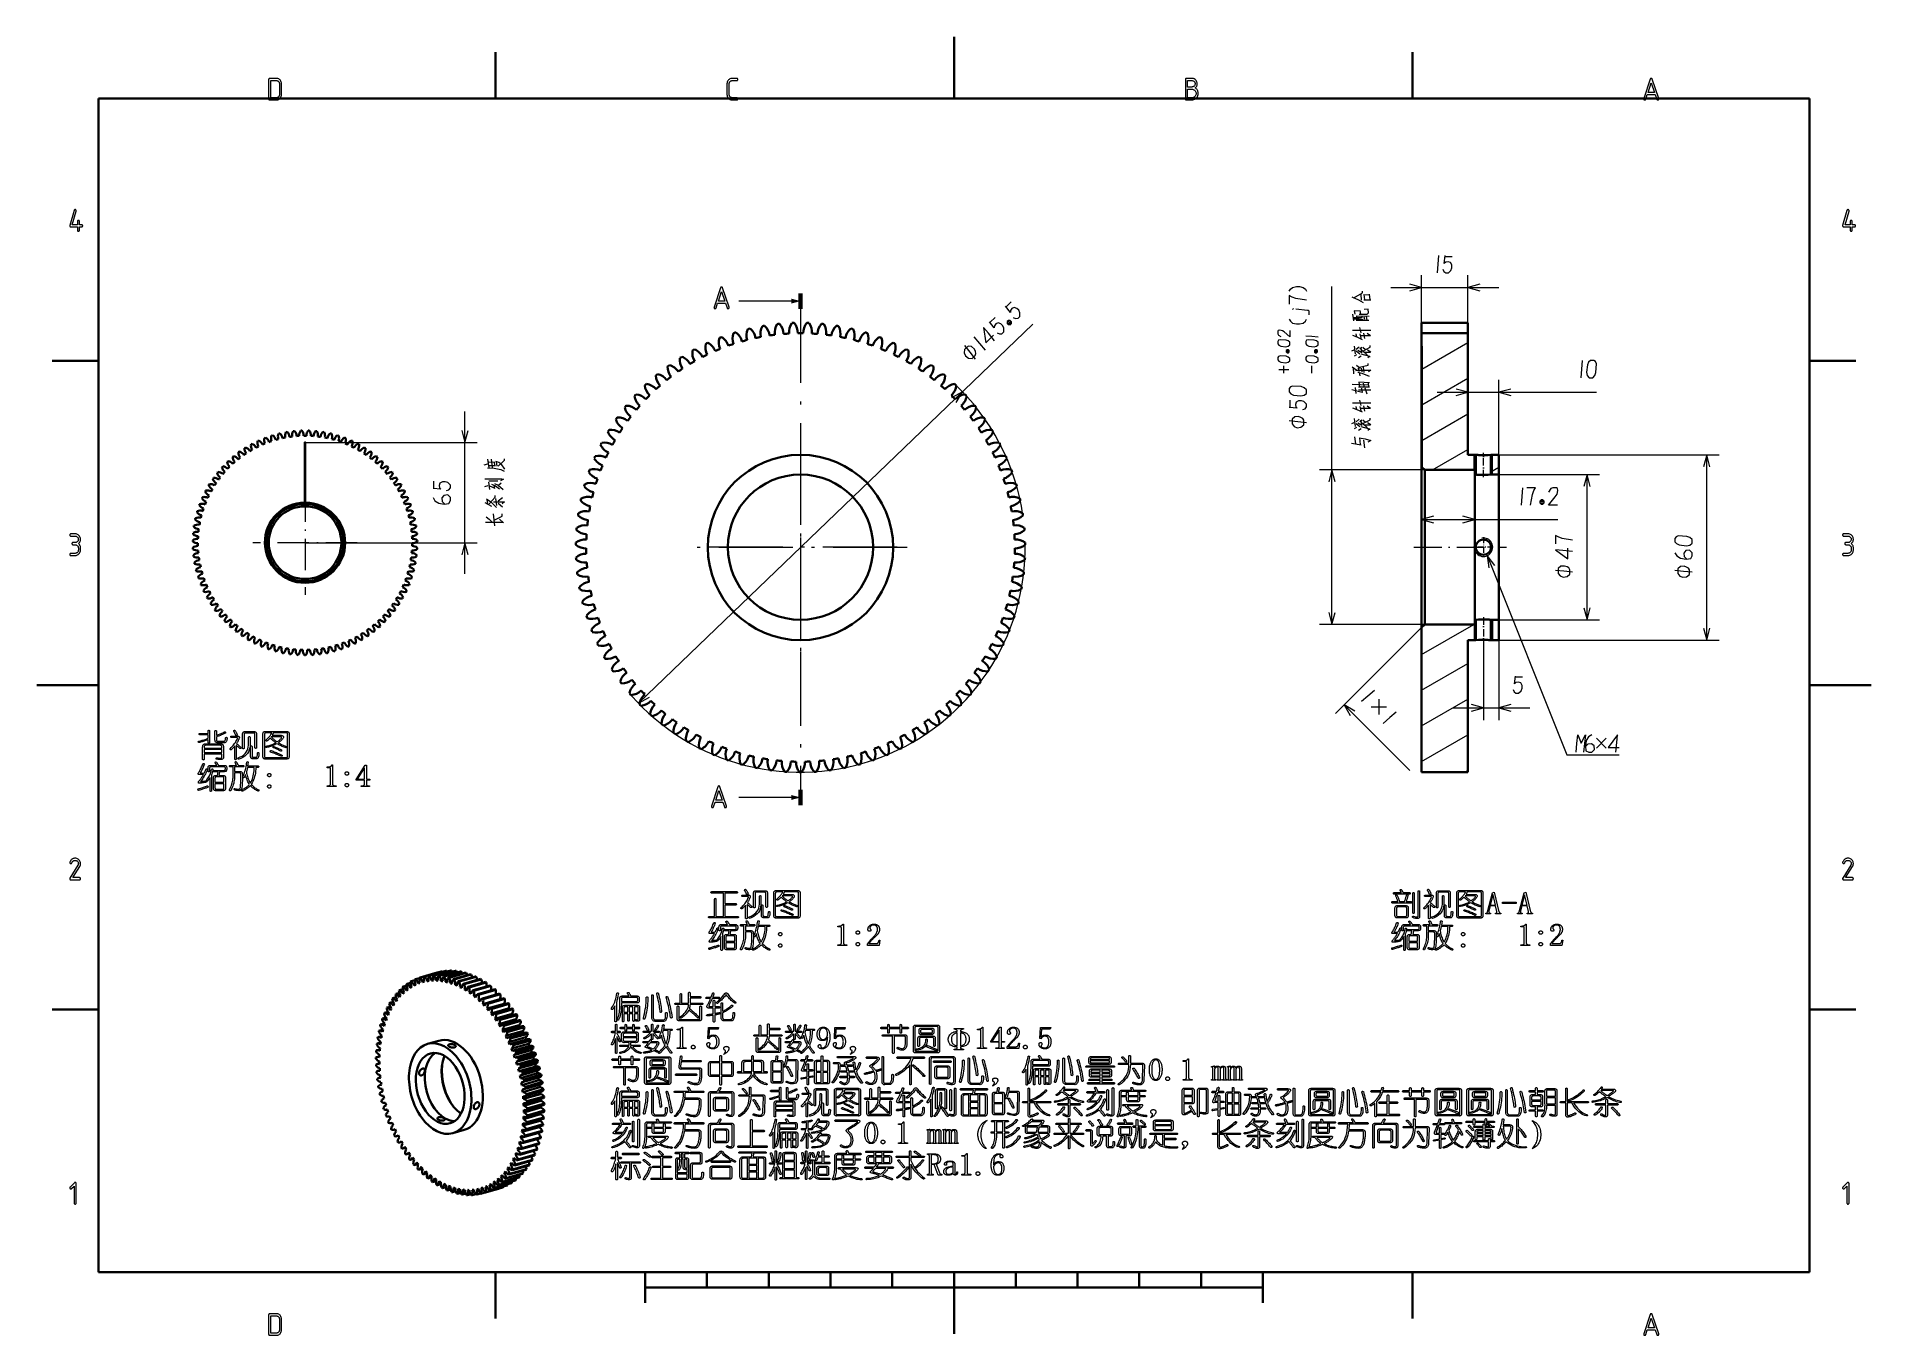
# Model space of a CAD drawing. Extents: x 0 to 297, y 0 to 210.
import ezdxf

# ---------------------------------------------------------------- set-up
doc = ezdxf.new("R2010")
doc.units = 0
doc.linetypes.add('DASHDOT', pattern=[18.5, 12, -3, 0.5, -3])

msp = doc.modelspace()

# ---------------------------------------------------------------- linework, layer by layer
at = {"color": 7, "lineweight": 35, "ltscale": 0.25}
for p, q in [((148.5, 200), (148.5, 210)), ((10, 105), (0, 105)), ((287, 105), (297, 105)), ((148.5, 10), (148.5, 0))]:
    msp.add_line(p, q, dxfattribs=at)
at = {"color": 7, "lineweight": 35, "ltscale": 0.1875}
for p, q in [((74.3, 200), (74.3, 207.5)), ((222.7, 200), (222.7, 207.5)), ((224.2, 163.66), (231.7, 163.66)), ((224.2, 161.99), (231.7, 161.99)), ((10, 157.5), (2.5, 157.5)), ((287, 157.5), (294.5, 157.5)), ((231.7, 90.92), (224.2, 90.92)), ((10, 52.5), (2.5, 52.5)), ((287, 52.5), (294.5, 52.5)), ((74.3, 10), (74.3, 2.5)), ((222.7, 10), (222.7, 2.5))]:
    msp.add_line(p, q, dxfattribs=at)
at = {"color": 7, "lineweight": 35}
for p, q in [((287, 200), (10, 200)), ((10, 200), (10, 10)), ((287, 10), (287, 200)), ((224.2, 114.35), (224.2, 90.92)), ((231.7, 112.3), (231.7, 90.92)), ((287, 70), (287, 10)), ((10, 10), (287, 10)), ((97, 10), (287, 10)), ((98.5, 7.5), (198.5, 7.5))]:
    msp.add_line(p, q, dxfattribs=at)
at = {"color": 255, "lineweight": 13}
for p, q in [((209.68, 114.85), (209.68, 169.56)), ((97.43, 102.09), (161.25, 163.45)), ((226.7, 152.43), (252.5, 152.43)), ((69.32, 123.05), (69.32, 149.3)), ((43.49, 144.3), (71.32, 144.3)), ((236.7, 142.3), (272.36, 142.3)), ((270.36, 112.3), (270.36, 142.3)), ((251, 115.6), (251, 139.1)), ((224.2, 131.83), (246.26, 131.83)), ((43.44, 128.05), (71.32, 128.05)), ((236.7, 112.3), (272.36, 112.3))]:
    msp.add_line(p, q, dxfattribs=at)
at = {"color": 255, "lineweight": 13, "ltscale": 0.4375}
msp.add_line((219.2, 169.4), (236.7, 169.4), dxfattribs=at)
at = {"color": 255, "lineweight": 13, "ltscale": 0.235319}
for p, q in [((224.2, 161.99), (224.2, 171.4)), ((231.7, 161.99), (231.7, 171.4))]:
    msp.add_line(p, q, dxfattribs=at)
at = {"color": 255, "lineweight": 13, "ltscale": 0.25}
for p, q in [((123.65, 167.19), (113.65, 167.19)), ((123.65, 86.83), (113.65, 86.83))]:
    msp.add_line(p, q, dxfattribs=at)
at = {"color": 255, "lineweight": 100, "ltscale": 0.0625}
for p, q in [((123.65, 168.44), (123.65, 165.94)), ((123.65, 85.58), (123.65, 88.08))]:
    msp.add_line(p, q, dxfattribs=at)
at = {"color": 255, "linetype": 'DASHDOT', "lineweight": 13}
for p, q in [((123.65, 165.94), (123.65, 88.08)), ((123.65, 144.58), (123.65, 110.02)), ((123.65, 142.97), (123.65, 111.73)), ((140.93, 127.3), (106.37, 127.3)), ((139.28, 127.35), (108.03, 127.35))]:
    msp.add_line(p, q, dxfattribs=at)
at = {"color": 7, "lineweight": 35, "ltscale": 0.039895}
for p, q in [((224.2, 163.66), (224.2, 162.06)), ((231.7, 163.66), (231.7, 162.06))]:
    msp.add_line(p, q, dxfattribs=at)
at = {"color": 7, "lineweight": 35, "ltscale": 0.002009}
for p, q in [((224.2, 162.06), (224.2, 161.98)), ((231.7, 162.06), (231.7, 161.98))]:
    msp.add_line(p, q, dxfattribs=at)
at = {"color": 7, "lineweight": 35, "ltscale": 0.052812}
msp.add_line((224.2, 161.99), (224.2, 159.87), dxfattribs=at)
at = {"color": 255, "lineweight": 13, "ltscale": 0.002324}
msp.add_line((224.2, 161.94), (224.28, 161.99), dxfattribs=at)
at = {"color": 255, "lineweight": 13, "ltscale": 0.215785}
for p, q in [((224.23, 156.18), (231.7, 160.5)), ((224.23, 150.41), (231.7, 154.72)), ((224.23, 144.63), (231.7, 148.95))]:
    msp.add_line(p, q, dxfattribs=at)
at = {"color": 7, "lineweight": 35, "ltscale": 0.492188}
msp.add_line((231.7, 161.99), (231.7, 142.3), dxfattribs=at)
at = {"color": 7, "lineweight": 35, "ltscale": 0.001875}
for p, q in [((224.2, 159.87), (224.2, 159.8)), ((43.48, 134.57), (43.4, 134.57))]:
    msp.add_line(p, q, dxfattribs=at)
at = {"color": 7, "lineweight": 35, "ltscale": 0.000624847}
msp.add_line((224.23, 159.87), (224.2, 159.87), dxfattribs=at)
at = {"color": 255, "linetype": 'DASHDOT', "lineweight": 13, "ltscale": 0.000757599}
msp.add_line((224.23, 159.8), (224.2, 159.8), dxfattribs=at)
at = {"color": 7, "lineweight": 35, "ltscale": 0.486255}
msp.add_line((224.2, 140.35), (224.2, 159.8), dxfattribs=at)
at = {"color": 7, "lineweight": 13, "ltscale": 0.000624847}
msp.add_line((224.2, 159.8), (224.23, 159.8), dxfattribs=at)
at = {"color": 7, "lineweight": 35, "ltscale": 0.48875}
msp.add_line((224.23, 140.32), (224.23, 159.87), dxfattribs=at)
at = {"color": 255, "lineweight": 13, "ltscale": 0.303182}
msp.add_line((236.7, 142.3), (236.7, 154.43), dxfattribs=at)
at = {"color": 255, "linetype": 'DASHDOT', "lineweight": 13, "ltscale": 0.002438}
for p, q in [((43.49, 144.3), (43.39, 144.3)), ((43.44, 144.35), (43.44, 144.26))]:
    msp.add_line(p, q, dxfattribs=at)
at = {"color": 7, "lineweight": 35, "ltscale": 0.243128}
for p, q in [((43.4, 134.58), (43.4, 144.3)), ((43.48, 144.3), (43.48, 134.58))]:
    msp.add_line(p, q, dxfattribs=at)
at = {"color": 255, "lineweight": 13, "ltscale": 0.166356}
msp.add_line((225.94, 139.85), (231.7, 143.18), dxfattribs=at)
at = {"color": 255, "linetype": 'DASHDOT', "lineweight": 13, "ltscale": 0.097934}
msp.add_line((234.2, 138.71), (234.2, 142.63), dxfattribs=at)
at = {"color": 255, "lineweight": 13, "ltscale": 0.42564}
for p, q in [((224.7, 139.85), (207.68, 139.85)), ((224.7, 114.85), (207.68, 114.85))]:
    msp.add_line(p, q, dxfattribs=at)
at = {"color": 7, "lineweight": 35, "ltscale": 0.324994}
msp.add_line((224.2, 127.35), (224.2, 140.35), dxfattribs=at)
at = {"color": 7, "lineweight": 35, "ltscale": 0.000883668}
msp.add_line((224.2, 140.35), (224.23, 140.32), dxfattribs=at)
at = {"color": 7, "lineweight": 35, "ltscale": 0.016794}
msp.add_line((224.7, 139.85), (224.23, 140.32), dxfattribs=at)
at = {"color": 7, "lineweight": 35, "ltscale": 0.3125}
for p, q in [((224.7, 127.35), (224.7, 139.85)), ((224.7, 114.85), (224.7, 127.35))]:
    msp.add_line(p, q, dxfattribs=at)
at = {"color": 7, "lineweight": 35, "ltscale": 0.2025}
for p, q in [((232.8, 139.85), (224.7, 139.85)), ((232.8, 114.85), (224.7, 114.85))]:
    msp.add_line(p, q, dxfattribs=at)
at = {"color": 7, "lineweight": 35, "ltscale": 0.031769}
for p, q in [((231.7, 142.3), (232.97, 142.3)), ((235.43, 142.3), (236.7, 142.3)), ((235.43, 139.1), (236.7, 139.1)), ((235.43, 115.6), (236.7, 115.6)), ((231.7, 112.3), (232.97, 112.3)), ((235.43, 112.3), (236.7, 112.3))]:
    msp.add_line(p, q, dxfattribs=at)
at = {"color": 7, "lineweight": 13, "ltscale": 0.06125}
msp.add_line((232.7, 139.85), (232.7, 142.3), dxfattribs=at)
at = {"color": 7, "lineweight": 35, "ltscale": 0.01875}
for p, q in [((232.8, 139.85), (232.8, 139.1)), ((232.8, 115.6), (232.8, 114.85))]:
    msp.add_line(p, q, dxfattribs=at)
at = {"color": 7, "lineweight": 35, "ltscale": 0.08}
for p, q in [((232.97, 139.1), (232.97, 142.3)), ((235.43, 139.1), (235.43, 142.3)), ((236.7, 142.3), (236.7, 139.1))]:
    msp.add_line(p, q, dxfattribs=at)
at = {"color": 255, "lineweight": 13, "ltscale": 0.036684}
msp.add_line((235.43, 139.56), (236.7, 140.29), dxfattribs=at)
at = {"color": 7, "lineweight": 13, "ltscale": 0.08}
msp.add_line((235.7, 139.1), (235.7, 142.3), dxfattribs=at)
at = {"color": 7, "lineweight": 35, "ltscale": 0.004269}
for p, q in [((232.8, 139.1), (232.97, 139.1)), ((232.8, 115.6), (232.97, 115.6))]:
    msp.add_line(p, q, dxfattribs=at)
at = {"color": 7, "lineweight": 35, "ltscale": 0.29375}
for p, q in [((232.8, 127.35), (232.8, 139.1)), ((236.7, 127.35), (236.7, 139.1)), ((232.8, 115.6), (232.8, 127.35)), ((236.7, 115.6), (236.7, 127.35))]:
    msp.add_line(p, q, dxfattribs=at)
at = {"color": 255, "lineweight": 13, "ltscale": 0.407369}
for p, q in [((236.7, 139.1), (253, 139.1)), ((236.7, 115.6), (253, 115.6))]:
    msp.add_line(p, q, dxfattribs=at)
at = {"color": 7, "lineweight": 35, "ltscale": 0.000312424}
for p, q in [((43.4, 134.58), (43.4, 134.57)), ((43.48, 134.58), (43.48, 134.57))]:
    msp.add_line(p, q, dxfattribs=at)
at = {"color": 255, "linetype": 'DASHDOT', "lineweight": 13, "ltscale": 0.4225}
for p, q in [((43.44, 136.53), (43.44, 119.63)), ((51.89, 128.08), (34.99, 128.08))]:
    msp.add_line(p, q, dxfattribs=at)
at = {"color": 255, "linetype": 'DASHDOT', "lineweight": 13, "ltscale": 0.079901}
for p, q in [((234.2, 128.95), (234.2, 125.75)), ((235.8, 127.35), (232.6, 127.35))]:
    msp.add_line(p, q, dxfattribs=at)
at = {"color": 255, "linetype": 'DASHDOT', "lineweight": 13, "ltscale": 0.375008}
msp.add_line((222.95, 127.35), (237.95, 127.35), dxfattribs=at)
at = {"color": 7, "lineweight": 35, "ltscale": 0.325}
msp.add_line((224.2, 114.35), (224.2, 127.35), dxfattribs=at)
at = {"color": 255, "linetype": 'DASHDOT', "lineweight": 13, "ltscale": 0.100941}
msp.add_line((234.2, 116), (234.2, 111.96), dxfattribs=at)
at = {"color": 255, "lineweight": 13, "ltscale": 0.493331}
msp.add_line((224.2, 114.35), (210.25, 100.4), dxfattribs=at)
at = {"color": 7, "lineweight": 35, "ltscale": 0.017678}
msp.add_line((224.7, 114.85), (224.2, 114.35), dxfattribs=at)
at = {"color": 255, "lineweight": 13, "ltscale": 0.243526}
msp.add_line((224.2, 109.98), (232.64, 114.85), dxfattribs=at)
at = {"color": 7, "lineweight": 13, "ltscale": 0.06375}
msp.add_line((232.7, 114.85), (232.7, 112.3), dxfattribs=at)
at = {"color": 255, "lineweight": 13, "ltscale": 0.004929}
msp.add_line((232.8, 114.94), (232.97, 115.04), dxfattribs=at)
at = {"color": 7, "lineweight": 35, "ltscale": 0.0825}
for p, q in [((232.97, 115.6), (232.97, 112.3)), ((235.43, 115.6), (235.43, 112.3)), ((236.7, 115.6), (236.7, 112.3))]:
    msp.add_line(p, q, dxfattribs=at)
at = {"color": 7, "lineweight": 13, "ltscale": 0.0825}
msp.add_line((235.7, 115.6), (235.7, 112.3), dxfattribs=at)
at = {"color": 255, "lineweight": 13, "ltscale": 0.31561}
msp.add_line((234.2, 111.96), (234.2, 99.34), dxfattribs=at)
at = {"color": 255, "lineweight": 13, "ltscale": 0.324028}
msp.add_line((236.7, 112.3), (236.7, 99.34), dxfattribs=at)
at = {"color": 255, "lineweight": 13, "ltscale": 0.216506}
for p, q in [((224.2, 104.21), (231.7, 108.54)), ((224.2, 98.43), (231.7, 102.76)), ((224.2, 92.66), (231.7, 96.99))]:
    msp.add_line(p, q, dxfattribs=at)
at = {"color": 255, "lineweight": 13, "ltscale": 0.375}
msp.add_line((211.66, 101.81), (222.27, 91.2), dxfattribs=at)
at = {"color": 255, "lineweight": 13, "ltscale": 0.3125}
msp.add_line((229.2, 101.34), (241.7, 101.34), dxfattribs=at)
at = {"color": 255, "lineweight": 13, "ltscale": 0.01453}
msp.add_line((231.2, 90.92), (231.7, 91.21), dxfattribs=at)
at = {"color": 7, "lineweight": 35, "ltscale": 0.014605}
msp.add_line((60.54, 56.84), (59.98, 56.68), dxfattribs=at)
at = {"color": 7, "lineweight": 35, "ltscale": 0.015029}
msp.add_line((61.23, 57.26), (60.65, 57.09), dxfattribs=at)
at = {"color": 7, "lineweight": 35, "ltscale": 0.015624}
msp.add_line((61.95, 57.6), (61.35, 57.43), dxfattribs=at)
at = {"color": 7, "lineweight": 35, "ltscale": 0.072034}
for p, q in [((64.85, 58.48), (62.08, 57.69)), ((65.48, 58.64), (62.71, 57.85)), ((65.6, 58.66), (62.83, 57.88)), ((66.24, 58.76), (63.47, 57.97)), ((66.36, 58.77), (63.59, 57.99)), ((67.02, 58.8), (64.25, 58.02)), ((67.15, 58.8), (64.37, 58.02)), ((67.81, 58.77), (65.04, 57.98)), ((67.94, 58.76), (65.17, 57.97)), ((68.62, 58.66), (65.84, 57.87)), ((68.74, 58.63), (65.97, 57.84)), ((69.42, 58.47), (66.65, 57.68)), ((69.55, 58.43), (66.78, 57.64)), ((70.23, 58.2), (67.46, 57.41)), ((70.36, 58.15), (67.59, 57.36)), ((71.04, 57.86), (68.27, 57.07)), ((71.17, 57.8), (68.4, 57.01)), ((71.85, 57.44), (69.07, 56.66)), ((71.97, 57.37), (69.2, 56.58)), ((72.64, 56.96), (69.87, 56.17)), ((72.77, 56.87), (69.99, 56.09)), ((73.43, 56.4), (70.65, 55.61)), ((73.55, 56.31), (70.78, 55.52)), ((74.19, 55.78), (71.42, 54.99)), ((74.31, 55.67), (71.54, 54.89)), ((74.94, 55.09), (72.17, 54.3)), ((74.98, 54.17), (72.21, 53.38)), ((75.06, 54.97), (72.29, 54.19)), ((75.67, 54.34), (72.9, 53.55)), ((75.78, 54.22), (73.01, 53.43)), ((76.33, 53.52), (73.55, 52.73)), ((76.38, 53.53), (73.6, 52.74)), ((75.67, 53.43), (72.9, 52.64)), ((76.33, 52.64), (73.56, 51.85)), ((76.48, 53.4), (73.71, 52.61)), ((76.95, 52.65), (74.18, 51.86)), ((76.96, 51.8), (74.19, 51.01)), ((77.05, 52.67), (74.28, 51.88)), ((77.15, 52.53), (74.38, 51.74)), ((77.54, 51.73), (74.77, 50.95)), ((77.56, 50.91), (74.79, 50.12)), ((77.69, 51.75), (74.92, 50.97)), ((77.79, 51.61), (75.02, 50.82)), ((78.09, 50.78), (75.32, 49.99)), ((78.3, 50.79), (75.53, 50.01)), ((78.4, 50.64), (75.62, 49.85)), ((78.13, 49.97), (75.36, 49.19)), ((78.61, 49.78), (75.84, 49)), ((78.66, 49), (75.89, 48.22)), ((78.88, 49.79), (76.11, 49)), ((78.96, 49.63), (76.19, 48.84)), ((79.09, 48.76), (76.32, 47.97)), ((79.16, 48), (76.39, 47.21)), ((79.41, 48.75), (76.64, 47.96)), ((79.49, 48.58), (76.72, 47.8)), ((79.53, 47.7), (76.76, 46.92)), ((79.9, 47.67), (77.13, 46.89)), ((79.61, 46.96), (76.84, 46.17)), ((79.92, 46.62), (77.15, 45.84)), ((79.98, 47.5), (77.21, 46.72)), ((80.03, 45.9), (77.25, 45.11)), ((80.27, 45.52), (77.5, 44.74)), ((80.35, 46.57), (77.58, 45.78)), ((80.39, 44.81), (77.62, 44.03)), ((80.42, 46.39), (77.65, 45.61)), ((80.76, 45.44), (77.99, 44.65)), ((80.82, 45.26), (78.05, 44.47)), ((80.57, 44.41), (77.8, 43.62)), ((80.77, 43.72), (77.99, 42.94)), ((80.83, 43.29), (78.05, 42.5)), ((81.08, 42.17), (78.31, 41.39)), ((81.09, 42.62), (78.32, 41.83)), ((81.11, 44.29), (78.34, 43.51)), ((81.17, 44.11), (78.39, 43.32)), ((81.42, 43.13), (78.65, 42.34)), ((81.47, 42.95), (78.69, 42.16)), ((81.68, 41.96), (78.91, 41.17)), ((81.72, 41.77), (78.94, 40.99)), ((81.29, 41.05), (78.52, 40.26)), ((81.37, 41.5), (78.6, 40.71)), ((81.45, 39.93), (78.68, 39.14)), ((81.56, 38.81), (78.79, 38.03)), ((81.61, 40.37), (78.84, 39.59)), ((81.79, 39.25), (79.02, 38.46)), ((81.89, 40.78), (79.11, 40)), ((81.91, 40.6), (79.14, 39.81)), ((82.04, 39.61), (79.27, 38.82)), ((82.06, 39.42), (79.29, 38.64)), ((81.61, 37.71), (78.84, 36.92)), ((81.62, 36.62), (78.85, 35.83)), ((81.92, 38.12), (79.15, 37.34)), ((82, 37), (79.23, 36.22)), ((82.03, 35.9), (79.26, 35.11)), ((82.14, 38.44), (79.37, 37.65)), ((82.15, 38.26), (79.38, 37.47)), ((82.18, 36.14), (79.41, 35.35)), ((82.18, 35.96), (79.41, 35.18)), ((82.19, 37.28), (79.42, 36.5)), ((82.19, 37.1), (79.42, 36.31)), ((81.33, 33.47), (78.56, 32.69)), ((81.48, 34.49), (78.71, 33.71)), ((81.58, 35.54), (78.8, 34.76)), ((81.81, 32.7), (79.04, 31.92)), ((81.85, 32.87), (79.07, 32.08)), ((81.94, 33.74), (79.17, 32.96)), ((81.99, 33.76), (79.22, 32.97)), ((82.01, 34.81), (79.24, 34.02)), ((82.01, 33.93), (79.24, 33.14)), ((82.11, 34.85), (79.34, 34.06)), ((82.12, 35.02), (79.35, 34.24)), ((80.99, 29.77), (78.21, 28.98)), ((81.04, 29.91), (78.27, 29.12)), ((81.14, 32.49), (78.37, 31.7)), ((81.31, 30.7), (78.54, 29.92)), ((81.36, 30.85), (78.59, 30.07)), ((81.59, 31.68), (78.82, 30.9)), ((81.63, 31.84), (78.86, 31.05)), ((79.73, 27.27), (76.95, 26.49)), ((79.8, 27.39), (77.03, 26.61)), ((80.19, 28.05), (77.42, 27.26)), ((80.26, 28.18), (77.49, 27.39)), ((80.61, 28.88), (77.84, 28.1)), ((80.67, 29.02), (77.9, 28.23)), ((76.12, 23.98), (73.34, 23.2)), ((76.23, 24.04), (73.45, 23.25)), ((76.8, 24.36), (74.03, 23.57)), ((76.91, 24.42), (74.13, 23.63)), ((77.46, 24.8), (74.69, 24.02)), ((77.56, 24.88), (74.79, 24.09)), ((78.08, 25.32), (75.31, 24.53)), ((78.17, 25.41), (75.4, 24.62)), ((78.67, 25.91), (75.9, 25.12)), ((78.76, 26), (75.98, 25.22)), ((79.22, 26.56), (76.44, 25.77)), ((79.3, 26.67), (76.53, 25.88)), ((74.78, 23.49), (72.01, 22.7)), ((75.4, 23.68), (72.63, 22.9)), ((75.52, 23.72), (72.74, 22.94))]:
    msp.add_line(p, q, dxfattribs=at)
at = {"color": 7, "lineweight": 35, "ltscale": 0.007026}
for p, q in [((62.75, 57.01), (62.48, 56.93)), ((72.22, 23.64), (71.95, 23.56))]:
    msp.add_line(p, q, dxfattribs=at)
at = {"color": 7, "lineweight": 35, "ltscale": 0.007042}
msp.add_line((63.46, 57.17), (63.19, 57.09), dxfattribs=at)
at = {"color": 7, "lineweight": 35, "ltscale": 0.007101}
for p, q in [((64.2, 57.25), (63.93, 57.18)), ((73.59, 24.19), (73.31, 24.12))]:
    msp.add_line(p, q, dxfattribs=at)
at = {"color": 7, "lineweight": 35, "ltscale": 0.007204}
for p, q in [((64.95, 57.27), (64.68, 57.19)), ((74.23, 24.58), (73.96, 24.5))]:
    msp.add_line(p, q, dxfattribs=at)
at = {"color": 7, "lineweight": 35, "ltscale": 0.007355}
msp.add_line((65.72, 57.21), (65.44, 57.13), dxfattribs=at)
at = {"color": 7, "lineweight": 35, "ltscale": 0.007562}
msp.add_line((66.49, 57.07), (66.2, 56.99), dxfattribs=at)
at = {"color": 7, "lineweight": 35, "ltscale": 0.007835}
msp.add_line((67.28, 56.87), (66.98, 56.78), dxfattribs=at)
at = {"color": 7, "lineweight": 35, "ltscale": 0.008188}
msp.add_line((68.06, 56.59), (67.75, 56.5), dxfattribs=at)
at = {"color": 7, "lineweight": 35, "ltscale": 0.014296}
msp.add_line((57.7, 53.76), (57.15, 53.6), dxfattribs=at)
at = {"color": 7, "lineweight": 35, "ltscale": 0.01414}
for p, q in [((58.18, 54.5), (57.64, 54.35)), ((67.02, 23.37), (66.48, 23.22))]:
    msp.add_line(p, q, dxfattribs=at)
at = {"color": 7, "lineweight": 35, "ltscale": 0.014093}
for p, q in [((58.71, 55.18), (58.17, 55.03)), ((67.83, 23.07), (67.29, 22.91))]:
    msp.add_line(p, q, dxfattribs=at)
at = {"color": 7, "lineweight": 35, "ltscale": 0.014151}
msp.add_line((59.28, 55.8), (58.74, 55.65), dxfattribs=at)
at = {"color": 7, "lineweight": 35, "ltscale": 0.014318}
msp.add_line((59.89, 56.36), (59.34, 56.2), dxfattribs=at)
at = {"color": 7, "lineweight": 35, "ltscale": 0.008645}
msp.add_line((68.85, 56.24), (68.52, 56.15), dxfattribs=at)
at = {"color": 7, "lineweight": 35, "ltscale": 0.009246}
msp.add_line((69.64, 55.82), (69.28, 55.72), dxfattribs=at)
at = {"color": 7, "lineweight": 35, "ltscale": 0.010061}
msp.add_line((70.42, 55.34), (70.04, 55.23), dxfattribs=at)
at = {"color": 7, "lineweight": 35, "ltscale": 0.011241}
msp.add_line((71.21, 54.8), (70.78, 54.68), dxfattribs=at)
at = {"color": 7, "lineweight": 35, "ltscale": 0.013246}
msp.add_line((72.01, 54.2), (71.5, 54.06), dxfattribs=at)
at = {"color": 7, "lineweight": 35, "ltscale": 0.015555}
msp.add_line((56.56, 51.2), (55.96, 51.03), dxfattribs=at)
at = {"color": 7, "lineweight": 35, "ltscale": 0.014979}
msp.add_line((56.89, 52.1), (56.31, 51.94), dxfattribs=at)
at = {"color": 7, "lineweight": 35, "ltscale": 0.01457}
msp.add_line((57.27, 52.95), (56.71, 52.8), dxfattribs=at)
at = {"color": 7, "lineweight": 35, "ltscale": 0.016358}
msp.add_line((55.86, 48.21), (55.23, 48.03), dxfattribs=at)
at = {"color": 7, "lineweight": 35, "ltscale": 0.017468}
msp.add_line((56.08, 49.26), (55.41, 49.07), dxfattribs=at)
at = {"color": 7, "lineweight": 35, "ltscale": 0.016351}
msp.add_line((56.29, 50.25), (55.66, 50.07), dxfattribs=at)
at = {"color": 7, "lineweight": 35, "ltscale": 0.012409}
msp.add_line((55.56, 46.04), (55.09, 45.9), dxfattribs=at)
at = {"color": 7, "lineweight": 35, "ltscale": 0.010672}
msp.add_line((55.5, 44.92), (55.09, 44.81), dxfattribs=at)
at = {"color": 7, "lineweight": 35, "ltscale": 0.014291}
msp.add_line((55.68, 47.14), (55.13, 46.98), dxfattribs=at)
at = {"color": 7, "lineweight": 35, "ltscale": 0.048023}
for p, q in [((65.12, 47.45), (63.28, 46.92)), ((69.22, 33.02), (67.37, 32.49))]:
    msp.add_line(p, q, dxfattribs=at)
at = {"color": 7, "lineweight": 35, "ltscale": 0.009056}
msp.add_line((55.49, 43.79), (55.15, 43.69), dxfattribs=at)
at = {"color": 7, "lineweight": 35, "ltscale": 0.007526}
msp.add_line((55.54, 42.65), (55.25, 42.57), dxfattribs=at)
at = {"color": 7, "lineweight": 35, "ltscale": 0.00607}
msp.add_line((55.64, 41.51), (55.41, 41.44), dxfattribs=at)
at = {"color": 7, "lineweight": 35, "ltscale": 0.004668}
msp.add_line((55.8, 40.37), (55.62, 40.32), dxfattribs=at)
at = {"color": 7, "lineweight": 35, "ltscale": 0.003301}
msp.add_line((56, 39.23), (55.87, 39.19), dxfattribs=at)
at = {"color": 7, "lineweight": 35, "ltscale": 0.001965}
msp.add_line((56.25, 38.1), (56.18, 38.08), dxfattribs=at)
at = {"color": 7, "lineweight": 35, "ltscale": 0.000642778}
msp.add_line((56.43, 37.41), (56.41, 37.4), dxfattribs=at)
at = {"color": 7, "lineweight": 35, "ltscale": 0.000642804}
msp.add_line((56.55, 36.99), (56.53, 36.98), dxfattribs=at)
at = {"color": 7, "lineweight": 35, "ltscale": 0.001973}
msp.add_line((56.76, 36.31), (56.69, 36.29), dxfattribs=at)
at = {"color": 7, "lineweight": 35, "ltscale": 0.003309}
msp.add_line((57.14, 35.22), (57.01, 35.18), dxfattribs=at)
at = {"color": 7, "lineweight": 35, "ltscale": 0.004676}
msp.add_line((57.57, 34.14), (57.39, 34.09), dxfattribs=at)
at = {"color": 7, "lineweight": 35, "ltscale": 0.006078}
msp.add_line((58.03, 33.09), (57.8, 33.02), dxfattribs=at)
at = {"color": 7, "lineweight": 35, "ltscale": 0.007534}
msp.add_line((58.55, 32.06), (58.26, 31.98), dxfattribs=at)
at = {"color": 7, "lineweight": 35, "ltscale": 0.009065}
msp.add_line((59.11, 31.07), (58.76, 30.97), dxfattribs=at)
at = {"color": 7, "lineweight": 35, "ltscale": 0.010682}
msp.add_line((59.71, 30.11), (59.3, 29.99), dxfattribs=at)
at = {"color": 7, "lineweight": 35, "ltscale": 0.011249}
msp.add_line((78.26, 29.97), (77.83, 29.84), dxfattribs=at)
at = {"color": 7, "lineweight": 35, "ltscale": 0.013262}
msp.add_line((78.63, 30.9), (78.12, 30.75), dxfattribs=at)
at = {"color": 7, "lineweight": 35, "ltscale": 0.01242}
msp.add_line((60.35, 29.19), (59.87, 29.06), dxfattribs=at)
at = {"color": 7, "lineweight": 35, "ltscale": 0.014302}
msp.add_line((61.02, 28.32), (60.47, 28.16), dxfattribs=at)
at = {"color": 7, "lineweight": 35, "ltscale": 0.01637}
msp.add_line((61.74, 27.5), (61.11, 27.32), dxfattribs=at)
at = {"color": 7, "lineweight": 35, "ltscale": 0.00819}
msp.add_line((76.52, 26.79), (76.21, 26.7), dxfattribs=at)
at = {"color": 7, "lineweight": 35, "ltscale": 0.008648}
msp.add_line((77.01, 27.5), (76.68, 27.4), dxfattribs=at)
at = {"color": 7, "lineweight": 35, "ltscale": 0.00925}
msp.add_line((77.46, 28.27), (77.1, 28.17), dxfattribs=at)
at = {"color": 7, "lineweight": 35, "ltscale": 0.010066}
msp.add_line((77.88, 29.09), (77.49, 28.98), dxfattribs=at)
at = {"color": 7, "lineweight": 35, "ltscale": 0.017461}
msp.add_line((62.48, 26.72), (61.8, 26.53), dxfattribs=at)
at = {"color": 7, "lineweight": 35, "ltscale": 0.016345}
msp.add_line((63.17, 25.99), (62.54, 25.81), dxfattribs=at)
at = {"color": 7, "lineweight": 35, "ltscale": 0.015551}
msp.add_line((63.9, 25.33), (63.3, 25.16), dxfattribs=at)
at = {"color": 7, "lineweight": 35, "ltscale": 0.014976}
msp.add_line((64.66, 24.73), (64.08, 24.57), dxfattribs=at)
at = {"color": 7, "lineweight": 35, "ltscale": 0.014568}
msp.add_line((65.43, 24.2), (64.87, 24.05), dxfattribs=at)
at = {"color": 7, "lineweight": 35, "ltscale": 0.007043}
msp.add_line((72.91, 23.88), (72.64, 23.8), dxfattribs=at)
at = {"color": 7, "lineweight": 35, "ltscale": 0.007356}
msp.add_line((74.85, 25.03), (74.57, 24.95), dxfattribs=at)
at = {"color": 7, "lineweight": 35, "ltscale": 0.007564}
msp.add_line((75.44, 25.55), (75.15, 25.47), dxfattribs=at)
at = {"color": 7, "lineweight": 35, "ltscale": 0.007836}
msp.add_line((76, 26.14), (75.7, 26.05), dxfattribs=at)
at = {"color": 7, "lineweight": 35, "ltscale": 0.014295}
msp.add_line((66.22, 23.75), (65.67, 23.59), dxfattribs=at)
at = {"color": 7, "lineweight": 35, "ltscale": 0.014152}
msp.add_line((68.64, 22.84), (68.1, 22.68), dxfattribs=at)
at = {"color": 7, "lineweight": 35, "ltscale": 0.01432}
msp.add_line((69.45, 22.69), (68.9, 22.53), dxfattribs=at)
at = {"color": 7, "lineweight": 35, "ltscale": 0.014606}
msp.add_line((70.26, 22.62), (69.7, 22.46), dxfattribs=at)
at = {"color": 7, "lineweight": 35, "ltscale": 0.015032}
msp.add_line((71.06, 22.63), (70.48, 22.46), dxfattribs=at)
at = {"color": 7, "lineweight": 35, "ltscale": 0.015627}
msp.add_line((71.86, 22.71), (71.26, 22.54), dxfattribs=at)
at = {"color": 7, "lineweight": 35, "ltscale": 0.125}
for p, q in [((98.5, 10), (98.5, 5)), ((198.5, 10), (198.5, 5))]:
    msp.add_line(p, q, dxfattribs=at)
at = {"color": 7, "lineweight": 35, "ltscale": 0.0625}
for p, q in [((108.5, 10), (108.5, 7.5)), ((118.5, 10), (118.5, 7.5)), ((128.5, 10), (128.5, 7.5)), ((138.5, 10), (138.5, 7.5)), ((158.5, 10), (158.5, 7.5)), ((168.5, 10), (168.5, 7.5)), ((178.5, 10), (178.5, 7.5)), ((188.5, 10), (188.5, 7.5))]:
    msp.add_line(p, q, dxfattribs=at)
at = {"color": 255, "lineweight": 13}
for points in [[(37.55, 199.93), (37.55, 199.9), (37.56, 199.87), (37.57, 199.85), (37.58, 199.82), (37.6, 199.8), (37.62, 199.79), (37.64, 199.77), (37.67, 199.76), (37.7, 199.75), (37.72, 199.75), (38.78, 199.75), (38.92, 199.76), (39.05, 199.8), (39.18, 199.85), (39.29, 199.92), (39.39, 200.01), (39.48, 200.11), (39.55, 200.23), (39.6, 200.35), (39.64, 200.49), (39.65, 200.63), (39.65, 202.38), (39.64, 202.52), (39.6, 202.65), (39.55, 202.78), (39.48, 202.89), (39.39, 203), (39.29, 203.08), (39.18, 203.15), (39.05, 203.21), (38.92, 203.24), (38.78, 203.25), (37.72, 203.25), (37.7, 203.25), (37.67, 203.24), (37.64, 203.23), (37.62, 203.22), (37.6, 203.2), (37.58, 203.18), (37.57, 203.16), (37.56, 203.13), (37.55, 203.1), (37.55, 203.08)], [(38.78, 202.9), (38.86, 202.89), (38.94, 202.87), (39.02, 202.84), (39.09, 202.8), (39.15, 202.75), (39.2, 202.69), (39.24, 202.62), (39.27, 202.54), (39.29, 202.46), (39.3, 202.38), (39.3, 200.63), (39.29, 200.54), (39.27, 200.46), (39.24, 200.38), (39.2, 200.32), (39.15, 200.25), (39.09, 200.2), (39.02, 200.16), (38.94, 200.13), (38.86, 200.11), (38.78, 200.1), (37.9, 200.1), (37.9, 202.9)], [(112.62, 203.25), (112.48, 203.24), (112.35, 203.21), (112.22, 203.15), (112.11, 203.08), (112.01, 203), (111.92, 202.89), (111.85, 202.78), (111.79, 202.65), (111.76, 202.52), (111.75, 202.38), (111.75, 200.63), (111.76, 200.49), (111.79, 200.35), (111.85, 200.23), (111.92, 200.11), (112.01, 200.01), (112.11, 199.92), (112.22, 199.85), (112.35, 199.8), (112.48, 199.76), (112.62, 199.75), (113.32, 199.75), (113.35, 199.75), (113.38, 199.76), (113.41, 199.77), (113.43, 199.79), (113.45, 199.8), (113.47, 199.82), (113.48, 199.85), (113.49, 199.87), (113.5, 199.9), (113.5, 199.93), (113.5, 199.96), (113.49, 199.98), (113.48, 200.01), (113.47, 200.03), (113.45, 200.05), (113.43, 200.07), (113.41, 200.08), (113.38, 200.09), (113.35, 200.1), (113.32, 200.1), (112.62, 200.1), (112.54, 200.11), (112.46, 200.13), (112.38, 200.16), (112.31, 200.2), (112.25, 200.25), (112.2, 200.32), (112.16, 200.38), (112.13, 200.46), (112.11, 200.54), (112.1, 200.63), (112.1, 202.38), (112.11, 202.46), (112.13, 202.54), (112.16, 202.62), (112.2, 202.69), (112.25, 202.75), (112.31, 202.8), (112.38, 202.84), (112.46, 202.87), (112.54, 202.89), (112.62, 202.9), (113.32, 202.9), (113.35, 202.9), (113.38, 202.91), (113.41, 202.92), (113.43, 202.93), (113.45, 202.95), (113.47, 202.97), (113.48, 202.99), (113.49, 203.02), (113.5, 203.05), (113.5, 203.08), (113.5, 203.1), (113.49, 203.13), (113.48, 203.16), (113.47, 203.18), (113.45, 203.2), (113.43, 203.22), (113.41, 203.23), (113.38, 203.24), (113.35, 203.25), (113.32, 203.25)], [(187.55, 201.7), (187.61, 201.75), (187.66, 201.8), (187.71, 201.86), (187.75, 201.93), (187.79, 201.99), (187.82, 202.07), (187.84, 202.14), (187.86, 202.22), (187.87, 202.29), (187.88, 202.38), (187.86, 202.52), (187.83, 202.65), (187.78, 202.78), (187.71, 202.89), (187.62, 203), (187.52, 203.08), (187.4, 203.15), (187.28, 203.21), (187.14, 203.24), (187, 203.25), (186.12, 203.25), (186.1, 203.25), (186.07, 203.24), (186.04, 203.23), (186.02, 203.22), (186, 203.2), (185.98, 203.18), (185.97, 203.16), (185.96, 203.13), (185.95, 203.1), (185.95, 203.08), (185.95, 199.93), (185.95, 199.9), (185.96, 199.87), (185.97, 199.85), (185.98, 199.82), (186, 199.8), (186.02, 199.79), (186.04, 199.77), (186.07, 199.76), (186.1, 199.75), (186.12, 199.75), (187, 199.75), (187.17, 199.77), (187.33, 199.81), (187.48, 199.87), (187.62, 199.95), (187.74, 200.06), (187.85, 200.18), (187.93, 200.32), (187.99, 200.47), (188.03, 200.63), (188.05, 200.8), (188.04, 200.91), (188.02, 201.02), (188, 201.13), (187.96, 201.23), (187.91, 201.32), (187.86, 201.41), (187.79, 201.5), (187.72, 201.57), (187.64, 201.64)], [(187, 202.9), (187.08, 202.89), (187.17, 202.87), (187.24, 202.84), (187.31, 202.8), (187.37, 202.75), (187.42, 202.69), (187.47, 202.62), (187.5, 202.54), (187.52, 202.46), (187.52, 202.38), (187.52, 202.29), (187.5, 202.21), (187.47, 202.14), (187.42, 202.07), (187.37, 202.01), (187.31, 201.95), (187.24, 201.91), (187.17, 201.88), (187.08, 201.86), (187, 201.85), (186.3, 201.85), (186.3, 202.9)], [(262.26, 199.87), (262.27, 199.85), (262.28, 199.83), (262.29, 199.81), (262.31, 199.8), (262.32, 199.79), (262.34, 199.77), (262.36, 199.76), (262.38, 199.76), (262.4, 199.75), (262.42, 199.75), (262.45, 199.75), (262.48, 199.76), (262.51, 199.77), (262.53, 199.79), (262.55, 199.8), (262.57, 199.82), (262.58, 199.85), (262.59, 199.87), (262.6, 199.9), (262.6, 199.93), (262.6, 199.93), (262.6, 199.94), (262.6, 199.94), (262.6, 199.95), (262.6, 199.95), (262.6, 199.96), (262.6, 199.97), (262.6, 199.97), (262.6, 199.97), (262.6, 199.98), (261.54, 203.13), (261.53, 203.15), (261.52, 203.17), (261.51, 203.19), (261.5, 203.2), (261.48, 203.22), (261.46, 203.23), (261.44, 203.24), (261.42, 203.25), (261.4, 203.25), (261.38, 203.25), (261.35, 203.25), (261.33, 203.25), (261.31, 203.24), (261.29, 203.23), (261.27, 203.22), (261.25, 203.2), (261.24, 203.19), (261.22, 203.17), (261.21, 203.15), (261.2, 203.13), (260.16, 199.98), (260.16, 199.97), (260.15, 199.97), (260.15, 199.97), (260.15, 199.96), (260.15, 199.95), (260.15, 199.95), (260.15, 199.94), (260.15, 199.94), (260.15, 199.93), (260.15, 199.93), (260.15, 199.9), (260.16, 199.87), (260.17, 199.85), (260.18, 199.82), (260.2, 199.8), (260.22, 199.79), (260.24, 199.77), (260.27, 199.76), (260.3, 199.75), (260.32, 199.75), (260.35, 199.75), (260.37, 199.76), (260.39, 199.76), (260.41, 199.77), (260.43, 199.79), (260.44, 199.8), (260.46, 199.81), (260.47, 199.83), (260.48, 199.85), (260.49, 199.87), (260.74, 200.63), (262.01, 200.63)], [(261.89, 200.98), (260.86, 200.98), (261.38, 202.52)], [(187, 201.5), (187.11, 201.49), (187.22, 201.46), (187.32, 201.42), (187.41, 201.36), (187.5, 201.3), (187.56, 201.21), (187.62, 201.12), (187.66, 201.02), (187.69, 200.91), (187.7, 200.8), (187.69, 200.69), (187.66, 200.58), (187.62, 200.48), (187.56, 200.39), (187.5, 200.31), (187.41, 200.24), (187.32, 200.18), (187.22, 200.14), (187.11, 200.11), (187, 200.1), (186.3, 200.1), (186.3, 201.5)], [(6.58, 179.2), (6.58, 178.68), (6.58, 178.65), (6.58, 178.62), (6.59, 178.6), (6.61, 178.57), (6.63, 178.55), (6.64, 178.54), (6.67, 178.52), (6.69, 178.51), (6.72, 178.5), (6.75, 178.5), (6.78, 178.5), (6.81, 178.51), (6.83, 178.52), (6.85, 178.54), (6.87, 178.55), (6.89, 178.57), (6.91, 178.6), (6.92, 178.62), (6.92, 178.65), (6.92, 178.68), (6.92, 179.2), (7.28, 179.2), (7.3, 179.2), (7.33, 179.21), (7.36, 179.22), (7.38, 179.24), (7.4, 179.25), (7.42, 179.27), (7.43, 179.3), (7.44, 179.32), (7.45, 179.35), (7.45, 179.38), (7.45, 179.41), (7.44, 179.43), (7.43, 179.46), (7.42, 179.48), (7.4, 179.5), (7.38, 179.52), (7.36, 179.53), (7.33, 179.54), (7.3, 179.55), (7.28, 179.55), (6.92, 179.55), (6.92, 180.08), (6.92, 180.11), (6.92, 180.13), (6.91, 180.16), (6.89, 180.18), (6.87, 180.2), (6.85, 180.22), (6.83, 180.23), (6.81, 180.24), (6.78, 180.25), (6.75, 180.25), (6.72, 180.25), (6.69, 180.24), (6.67, 180.23), (6.64, 180.22), (6.63, 180.2), (6.61, 180.18), (6.59, 180.16), (6.58, 180.13), (6.58, 180.11), (6.58, 180.08), (6.58, 179.55), (5.75, 179.55), (6.39, 181.76), (6.39, 181.8), (6.39, 181.83), (6.39, 181.87), (6.38, 181.9), (6.36, 181.93), (6.34, 181.95), (6.32, 181.97), (6.29, 181.99), (6.26, 182), (6.22, 182), (6.2, 182), (6.18, 182), (6.16, 181.99), (6.14, 181.98), (6.12, 181.97), (6.1, 181.95), (6.09, 181.94), (6.07, 181.92), (6.06, 181.9), (6.06, 181.88), (5.36, 179.44), (5.36, 179.44), (5.36, 179.43), (5.36, 179.42), (5.35, 179.42), (5.35, 179.41), (5.35, 179.4), (5.35, 179.4), (5.35, 179.39), (5.35, 179.38), (5.35, 179.38), (5.35, 179.35), (5.36, 179.32), (5.37, 179.3), (5.38, 179.27), (5.4, 179.25), (5.42, 179.24), (5.44, 179.22), (5.47, 179.21), (5.5, 179.2), (5.52, 179.2)], [(293.58, 179.2), (293.58, 178.68), (293.58, 178.65), (293.58, 178.62), (293.59, 178.6), (293.61, 178.57), (293.63, 178.55), (293.64, 178.54), (293.67, 178.52), (293.69, 178.51), (293.72, 178.5), (293.75, 178.5), (293.78, 178.5), (293.81, 178.51), (293.83, 178.52), (293.85, 178.54), (293.87, 178.55), (293.89, 178.57), (293.91, 178.6), (293.92, 178.62), (293.92, 178.65), (293.92, 178.68), (293.92, 179.2), (294.28, 179.2), (294.3, 179.2), (294.33, 179.21), (294.36, 179.22), (294.38, 179.24), (294.4, 179.25), (294.42, 179.27), (294.43, 179.3), (294.44, 179.32), (294.45, 179.35), (294.45, 179.38), (294.45, 179.41), (294.44, 179.43), (294.43, 179.46), (294.42, 179.48), (294.4, 179.5), (294.38, 179.52), (294.36, 179.53), (294.33, 179.54), (294.3, 179.55), (294.28, 179.55), (293.92, 179.55), (293.92, 180.08), (293.92, 180.11), (293.92, 180.13), (293.91, 180.16), (293.89, 180.18), (293.87, 180.2), (293.85, 180.22), (293.83, 180.23), (293.81, 180.24), (293.78, 180.25), (293.75, 180.25), (293.72, 180.25), (293.69, 180.24), (293.67, 180.23), (293.64, 180.22), (293.63, 180.2), (293.61, 180.18), (293.59, 180.16), (293.58, 180.13), (293.58, 180.11), (293.58, 180.08), (293.58, 179.55), (292.75, 179.55), (293.39, 181.76), (293.39, 181.8), (293.39, 181.83), (293.39, 181.87), (293.38, 181.9), (293.36, 181.93), (293.34, 181.95), (293.32, 181.97), (293.29, 181.99), (293.26, 182), (293.22, 182), (293.2, 182), (293.18, 182), (293.16, 181.99), (293.14, 181.98), (293.12, 181.97), (293.1, 181.95), (293.09, 181.94), (293.07, 181.92), (293.06, 181.9), (293.06, 181.88), (292.36, 179.44), (292.36, 179.44), (292.36, 179.43), (292.36, 179.42), (292.35, 179.42), (292.35, 179.41), (292.35, 179.4), (292.35, 179.4), (292.35, 179.39), (292.35, 179.38), (292.35, 179.38), (292.35, 179.35), (292.36, 179.32), (292.37, 179.3), (292.38, 179.27), (292.4, 179.25), (292.42, 179.24), (292.44, 179.22), (292.47, 179.21), (292.5, 179.2), (292.52, 179.2)], [(111.76, 166.09), (111.76, 166.07), (111.77, 166.05), (111.79, 166.03), (111.8, 166.02), (111.82, 166.01), (111.84, 165.99), (111.86, 165.99), (111.88, 165.98), (111.9, 165.97), (111.92, 165.97), (111.95, 165.98), (111.98, 165.98), (112, 165.99), (112.02, 166.01), (112.04, 166.02), (112.06, 166.04), (112.08, 166.07), (112.09, 166.09), (112.09, 166.12), (112.1, 166.15), (112.1, 166.15), (112.09, 166.16), (112.09, 166.16), (112.09, 166.17), (112.09, 166.18), (112.09, 166.18), (112.09, 166.19), (112.09, 166.19), (112.09, 166.19), (112.09, 166.2), (111.04, 169.35), (111.03, 169.37), (111.02, 169.39), (111.01, 169.41), (110.99, 169.43), (110.97, 169.44), (110.96, 169.45), (110.94, 169.46), (110.92, 169.47), (110.89, 169.47), (110.87, 169.47), (110.85, 169.47), (110.82, 169.47), (110.8, 169.46), (110.78, 169.45), (110.76, 169.44), (110.75, 169.42), (110.73, 169.41), (110.72, 169.39), (110.71, 169.37), (110.7, 169.35), (109.65, 166.2), (109.65, 166.19), (109.65, 166.19), (109.65, 166.19), (109.65, 166.18), (109.65, 166.18), (109.64, 166.17), (109.64, 166.16), (109.64, 166.16), (109.64, 166.15), (109.64, 166.15), (109.65, 166.12), (109.65, 166.09), (109.66, 166.07), (109.68, 166.04), (109.69, 166.02), (109.71, 166.01), (109.74, 165.99), (109.76, 165.98), (109.79, 165.98), (109.82, 165.97), (109.84, 165.97), (109.86, 165.98), (109.88, 165.99), (109.9, 165.99), (109.92, 166.01), (109.94, 166.02), (109.95, 166.03), (109.97, 166.05), (109.98, 166.07), (109.99, 166.09), (110.24, 166.85), (111.5, 166.85)], [(111.39, 167.2), (110.36, 167.2), (110.87, 168.74)], [(157.58, 163.37), (157.79, 163.57), (157.79, 163.86), (157.6, 164.07), (157.3, 164.07), (157.1, 163.88), (157.09, 163.58), (157.29, 163.38)], [(202.88, 160.52), (202.61, 160.74), (202.27, 160.86), (201.29, 160.93), (201.04, 160.84), (200.92, 160.64), (200.92, 160.27), (201.09, 160.05), (201.41, 159.91), (202.24, 159.81), (202.61, 159.88), (202.88, 160.1)], [(207.43, 160.52), (207.16, 160.74), (206.82, 160.86), (205.84, 160.93), (205.59, 160.84), (205.47, 160.64), (205.47, 160.27), (205.64, 160.05), (205.96, 159.91), (206.79, 159.81), (207.16, 159.88), (207.43, 160.1)], [(151.42, 157.89), (151.95, 158.4), (152.06, 158.69), (151.96, 159.04), (151.8, 159.41), (151.34, 159.84), (150.77, 159.88), (150.21, 159.35), (150.15, 158.8), (150.37, 158.33), (150.83, 157.95)], [(202.88, 157.92), (202.61, 158.14), (202.27, 158.26), (201.29, 158.34), (201.04, 158.24), (200.92, 158.04), (200.92, 157.68), (201.09, 157.46), (201.41, 157.31), (202.24, 157.21), (202.61, 157.28), (202.88, 157.5)], [(202.78, 158.97), (202.78, 159.17), (202.64, 159.32), (202.44, 159.32), (202.29, 159.17), (202.29, 158.97), (202.44, 158.83), (202.64, 158.83)], [(207.43, 157.92), (207.16, 158.14), (206.82, 158.26), (205.84, 158.34), (205.59, 158.24), (205.47, 158.04), (205.47, 157.68), (205.64, 157.46), (205.96, 157.31), (206.79, 157.21), (207.16, 157.28), (207.43, 157.5)], [(207.33, 158.97), (207.33, 159.17), (207.19, 159.32), (206.99, 159.32), (206.84, 159.17), (206.84, 158.97), (206.99, 158.83), (207.19, 158.83)], [(251.9, 154.78), (252.22, 155.16), (252.39, 155.65), (252.5, 157.05), (252.36, 157.4), (252.08, 157.58), (251.55, 157.58), (251.24, 157.33), (251.03, 156.88), (250.89, 155.69), (250.99, 155.16), (251.31, 154.78)], [(205.58, 152.85), (205.19, 153.16), (204.7, 153.34), (203.3, 153.44), (202.95, 153.3), (202.78, 153.02), (202.78, 152.5), (203.02, 152.18), (203.48, 151.97), (204.67, 151.83), (205.19, 151.94), (205.58, 152.25)], [(205.12, 147.16), (205.12, 147.89), (204.98, 148.17), (204.67, 148.35), (204.28, 148.49), (203.65, 148.45), (203.23, 148.07), (203.23, 147.3), (203.58, 146.88), (204.07, 146.7), (204.67, 146.77)], [(243.53, 134.32), (243.81, 134.32), (244.02, 134.53), (244.02, 134.81), (243.81, 135.02), (243.53, 135.02), (243.32, 134.81), (243.32, 134.53)], [(6.22, 127.75), (6.31, 127.74), (6.39, 127.72), (6.47, 127.69), (6.54, 127.65), (6.6, 127.6), (6.65, 127.54), (6.69, 127.47), (6.72, 127.39), (6.74, 127.31), (6.75, 127.23), (6.75, 126.88), (6.74, 126.79), (6.72, 126.71), (6.69, 126.63), (6.65, 126.57), (6.6, 126.5), (6.54, 126.45), (6.47, 126.41), (6.39, 126.38), (6.31, 126.36), (6.22, 126.35), (5.52, 126.35), (5.5, 126.35), (5.47, 126.34), (5.44, 126.33), (5.42, 126.32), (5.4, 126.3), (5.38, 126.28), (5.37, 126.26), (5.36, 126.23), (5.35, 126.21), (5.35, 126.18), (5.35, 126.15), (5.36, 126.12), (5.37, 126.1), (5.38, 126.07), (5.4, 126.05), (5.42, 126.04), (5.44, 126.02), (5.47, 126.01), (5.5, 126), (5.52, 126), (6.22, 126), (6.37, 126.01), (6.5, 126.05), (6.63, 126.1), (6.74, 126.17), (6.84, 126.26), (6.93, 126.36), (7, 126.48), (7.06, 126.6), (7.09, 126.74), (7.1, 126.88), (7.1, 127.23), (7.1, 127.31), (7.08, 127.39), (7.07, 127.47), (7.04, 127.55), (7.01, 127.62), (6.97, 127.69), (6.92, 127.76), (6.87, 127.82), (6.81, 127.87), (6.75, 127.93), (6.81, 127.98), (6.87, 128.04), (6.92, 128.1), (6.97, 128.17), (7.01, 128.24), (7.04, 128.31), (7.07, 128.39), (7.08, 128.46), (7.1, 128.54), (7.1, 128.63), (7.09, 128.77), (7.06, 128.9), (7, 129.03), (6.93, 129.14), (6.84, 129.25), (6.74, 129.33), (6.63, 129.4), (6.5, 129.46), (6.37, 129.49), (6.22, 129.5), (5.52, 129.5), (5.5, 129.5), (5.47, 129.49), (5.44, 129.48), (5.42, 129.47), (5.4, 129.45), (5.38, 129.43), (5.37, 129.41), (5.36, 129.38), (5.35, 129.35), (5.35, 129.33), (5.35, 129.3), (5.36, 129.27), (5.37, 129.24), (5.38, 129.22), (5.4, 129.2), (5.42, 129.18), (5.44, 129.17), (5.47, 129.16), (5.5, 129.15), (5.52, 129.15), (6.22, 129.15), (6.31, 129.14), (6.39, 129.12), (6.47, 129.09), (6.54, 129.05), (6.6, 129), (6.65, 128.94), (6.69, 128.87), (6.72, 128.79), (6.74, 128.71), (6.75, 128.63), (6.74, 128.54), (6.72, 128.46), (6.69, 128.39), (6.65, 128.32), (6.6, 128.26), (6.54, 128.2), (6.47, 128.16), (6.39, 128.13), (6.31, 128.11), (6.22, 128.1), (5.88, 128.1), (5.85, 128.1), (5.82, 128.09), (5.79, 128.08), (5.77, 128.07), (5.75, 128.05), (5.73, 128.03), (5.72, 128.01), (5.71, 127.98), (5.7, 127.95), (5.7, 127.93), (5.7, 127.9), (5.71, 127.87), (5.72, 127.84), (5.73, 127.82), (5.75, 127.8), (5.77, 127.78), (5.79, 127.77), (5.82, 127.76), (5.85, 127.75), (5.88, 127.75)], [(268.01, 128.59), (267.63, 128.91), (267.14, 129.08), (265.74, 129.19), (265.39, 129.05), (265.21, 128.77), (265.21, 128.24), (265.46, 127.93), (265.91, 127.72), (267.1, 127.58), (267.63, 127.68), (268.01, 128)], [(293.22, 127.75), (293.31, 127.74), (293.39, 127.72), (293.47, 127.69), (293.54, 127.65), (293.6, 127.6), (293.65, 127.54), (293.69, 127.47), (293.72, 127.39), (293.74, 127.31), (293.75, 127.23), (293.75, 126.88), (293.74, 126.79), (293.72, 126.71), (293.69, 126.63), (293.65, 126.57), (293.6, 126.5), (293.54, 126.45), (293.47, 126.41), (293.39, 126.38), (293.31, 126.36), (293.22, 126.35), (292.52, 126.35), (292.5, 126.35), (292.47, 126.34), (292.44, 126.33), (292.42, 126.32), (292.4, 126.3), (292.38, 126.28), (292.37, 126.26), (292.36, 126.23), (292.35, 126.21), (292.35, 126.18), (292.35, 126.15), (292.36, 126.12), (292.37, 126.1), (292.38, 126.07), (292.4, 126.05), (292.42, 126.04), (292.44, 126.02), (292.47, 126.01), (292.5, 126), (292.52, 126), (293.22, 126), (293.37, 126.01), (293.5, 126.05), (293.63, 126.1), (293.74, 126.17), (293.84, 126.26), (293.93, 126.36), (294, 126.48), (294.06, 126.6), (294.09, 126.74), (294.1, 126.88), (294.1, 127.23), (294.1, 127.31), (294.08, 127.39), (294.07, 127.47), (294.04, 127.55), (294.01, 127.62), (293.97, 127.69), (293.92, 127.76), (293.87, 127.82), (293.81, 127.87), (293.75, 127.93), (293.81, 127.98), (293.87, 128.04), (293.92, 128.1), (293.97, 128.17), (294.01, 128.24), (294.04, 128.31), (294.07, 128.39), (294.08, 128.46), (294.1, 128.54), (294.1, 128.63), (294.09, 128.77), (294.06, 128.9), (294, 129.03), (293.93, 129.14), (293.84, 129.25), (293.74, 129.33), (293.63, 129.4), (293.5, 129.46), (293.37, 129.49), (293.22, 129.5), (292.52, 129.5), (292.5, 129.5), (292.47, 129.49), (292.44, 129.48), (292.42, 129.47), (292.4, 129.45), (292.38, 129.43), (292.37, 129.41), (292.36, 129.38), (292.35, 129.35), (292.35, 129.33), (292.35, 129.3), (292.36, 129.27), (292.37, 129.24), (292.38, 129.22), (292.4, 129.2), (292.42, 129.18), (292.44, 129.17), (292.47, 129.16), (292.5, 129.15), (292.52, 129.15), (293.22, 129.15), (293.31, 129.14), (293.39, 129.12), (293.47, 129.09), (293.54, 129.05), (293.6, 129), (293.65, 128.94), (293.69, 128.87), (293.72, 128.79), (293.74, 128.71), (293.75, 128.63), (293.74, 128.54), (293.72, 128.46), (293.69, 128.39), (293.65, 128.32), (293.6, 128.26), (293.54, 128.2), (293.47, 128.16), (293.39, 128.13), (293.31, 128.11), (293.22, 128.1), (292.88, 128.1), (292.85, 128.1), (292.82, 128.09), (292.79, 128.08), (292.77, 128.07), (292.75, 128.05), (292.73, 128.03), (292.72, 128.01), (292.71, 127.98), (292.7, 127.95), (292.7, 127.93), (292.7, 127.9), (292.71, 127.87), (292.72, 127.84), (292.73, 127.82), (292.75, 127.8), (292.77, 127.78), (292.79, 127.77), (292.82, 127.76), (292.85, 127.75), (292.88, 127.75)], [(248.19, 122.97), (248.19, 123.71), (248.05, 123.99), (247.74, 124.16), (247.35, 124.3), (246.72, 124.27), (246.3, 123.88), (246.3, 123.11), (246.65, 122.69), (247.14, 122.52), (247.74, 122.59)], [(267.56, 122.94), (267.56, 123.67), (267.42, 123.95), (267.1, 124.13), (266.72, 124.27), (266.09, 124.23), (265.67, 123.85), (265.67, 123.08), (266.02, 122.66), (266.51, 122.48), (267.1, 122.55)], [(27.98, 97.61), (27.98, 95.69), (27.96, 95.67), (27.93, 95.64), (27.91, 95.63), (27.88, 95.62), (27.86, 95.61), (27.84, 95.62), (27.81, 95.63), (27.79, 95.64), (27.76, 95.67), (27.74, 95.69), (27.74, 96.17), (27.57, 96.11), (27.4, 96.04), (27.24, 95.98), (27.09, 95.93), (26.94, 95.88), (26.8, 95.84), (26.67, 95.81), (26.54, 95.78), (26.42, 95.75), (26.3, 95.73), (26.26, 95.74), (26.22, 95.76), (26.19, 95.77), (26.17, 95.79), (26.16, 95.8), (26.16, 95.83), (26.16, 95.85), (26.17, 95.88), (26.19, 95.9), (26.22, 95.93), (26.37, 95.97), (26.51, 96.01), (26.66, 96.05), (26.81, 96.09), (26.96, 96.13), (27.11, 96.18), (27.27, 96.24), (27.42, 96.29), (27.58, 96.35), (27.74, 96.41), (27.74, 96.97), (26.38, 96.97), (26.34, 97), (26.32, 97.02), (26.3, 97.05), (26.28, 97.07), (26.28, 97.09), (26.28, 97.12), (26.3, 97.14), (26.32, 97.17), (26.34, 97.19), (26.38, 97.21), (27.74, 97.21), (27.74, 97.61), (27.76, 97.65), (27.79, 97.68), (27.81, 97.7), (27.84, 97.71), (27.86, 97.71), (27.88, 97.71), (27.91, 97.7), (27.93, 97.68), (27.96, 97.65)], [(27.42, 95.53), (29.7, 95.53), (29.81, 95.53), (29.9, 95.52), (29.98, 95.49), (30.05, 95.46), (30.11, 95.41), (30.16, 95.36), (30.19, 95.3), (30.21, 95.23), (30.22, 95.15), (30.22, 95.05), (30.22, 93.29), (30.22, 93.21), (30.2, 93.13), (30.15, 93.07), (30.08, 93.02), (29.98, 92.98), (29.86, 92.96), (29.71, 92.96), (29.53, 92.96), (29.33, 92.98), (29.1, 93.01), (29.08, 93.05), (29.07, 93.09), (29.06, 93.12), (29.06, 93.15), (29.06, 93.17), (29.07, 93.2), (29.09, 93.22), (29.11, 93.23), (29.14, 93.25), (29.18, 93.25), (29.34, 93.23), (29.48, 93.21), (29.61, 93.19), (29.71, 93.19), (29.8, 93.19), (29.87, 93.21), (29.93, 93.23), (29.96, 93.25), (29.98, 93.29), (29.98, 93.33), (29.98, 93.85), (27.1, 93.85), (27.1, 92.97), (27.08, 92.95), (27.05, 92.92), (27.03, 92.91), (27, 92.9), (26.98, 92.89), (26.96, 92.9), (26.93, 92.91), (26.91, 92.92), (26.88, 92.95), (26.86, 92.97), (26.86, 95.05), (26.87, 95.15), (26.88, 95.23), (26.91, 95.3), (26.95, 95.36), (27, 95.41), (27.06, 95.46), (27.14, 95.49), (27.22, 95.52), (27.31, 95.53)], [(29.66, 95.29), (27.42, 95.29), (27.36, 95.29), (27.31, 95.28), (27.26, 95.27), (27.22, 95.25), (27.18, 95.22), (27.15, 95.19), (27.13, 95.16), (27.11, 95.12), (27.1, 95.07), (27.1, 95.01), (27.1, 94.81), (29.98, 94.81), (29.98, 95.01), (29.98, 95.07), (29.97, 95.12), (29.95, 95.16), (29.93, 95.19), (29.9, 95.22), (29.87, 95.25), (29.82, 95.27), (29.78, 95.28), (29.72, 95.29)], [(28.86, 97.61), (28.88, 97.64), (28.91, 97.67), (28.93, 97.68), (28.96, 97.69), (28.98, 97.69), (29, 97.69), (29.03, 97.68), (29.05, 97.67), (29.08, 97.64), (29.1, 97.61), (29.1, 96.89), (29.21, 96.93), (29.33, 96.97), (29.45, 97.01), (29.58, 97.06), (29.71, 97.11), (29.84, 97.17), (29.98, 97.24), (30.12, 97.3), (30.27, 97.38), (30.42, 97.45), (30.47, 97.45), (30.5, 97.45), (30.53, 97.44), (30.56, 97.42), (30.57, 97.4), (30.58, 97.38), (30.58, 97.36), (30.57, 97.33), (30.56, 97.29), (30.54, 97.25), (30.38, 97.17), (30.21, 97.09), (30.06, 97.02), (29.91, 96.95), (29.76, 96.88), (29.62, 96.83), (29.48, 96.78), (29.35, 96.73), (29.22, 96.69), (29.1, 96.65), (29.1, 96.21), (29.1, 96.15), (29.11, 96.1), (29.13, 96.06), (29.15, 96.02), (29.18, 95.98), (29.22, 95.96), (29.26, 95.94), (29.31, 95.93), (29.36, 95.93), (29.42, 95.93), (30.22, 95.93), (30.29, 95.93), (30.35, 95.94), (30.4, 95.97), (30.45, 96.01), (30.49, 96.05), (30.52, 96.12), (30.55, 96.19), (30.57, 96.28), (30.58, 96.38), (30.58, 96.49), (30.6, 96.52), (30.63, 96.55), (30.65, 96.56), (30.68, 96.57), (30.7, 96.57), (30.72, 96.57), (30.75, 96.56), (30.77, 96.55), (30.8, 96.52), (30.82, 96.49), (30.82, 96.33), (30.8, 96.18), (30.77, 96.05), (30.73, 95.94), (30.68, 95.85), (30.62, 95.78), (30.55, 95.73), (30.46, 95.7), (30.37, 95.69), (30.26, 95.69), (29.3, 95.69), (29.22, 95.7), (29.14, 95.71), (29.08, 95.73), (29.02, 95.77), (28.97, 95.8), (28.93, 95.85), (28.9, 95.91), (28.88, 95.98), (28.87, 96.05), (28.86, 96.13)], [(32.3, 95.25), (32.3, 93.01), (32.28, 92.99), (32.25, 92.96), (32.23, 92.95), (32.2, 92.94), (32.18, 92.93), (32.16, 92.94), (32.13, 92.95), (32.11, 92.96), (32.08, 92.99), (32.06, 93.01), (32.06, 95.17), (32.01, 95.11), (31.96, 95.05), (31.91, 94.98), (31.85, 94.92), (31.79, 94.85), (31.73, 94.79), (31.67, 94.73), (31.6, 94.66), (31.53, 94.6), (31.46, 94.53), (31.42, 94.54), (31.39, 94.54), (31.36, 94.55), (31.34, 94.57), (31.32, 94.58), (31.31, 94.61), (31.3, 94.63), (31.29, 94.66), (31.3, 94.7), (31.3, 94.73), (31.47, 94.9), (31.63, 95.06), (31.78, 95.22), (31.92, 95.38), (32.04, 95.54), (32.16, 95.71), (32.26, 95.87), (32.35, 96.04), (32.43, 96.21), (32.5, 96.37), (32.51, 96.41), (32.52, 96.43), (32.52, 96.46), (32.51, 96.48), (32.5, 96.49), (32.48, 96.51), (32.46, 96.52), (32.42, 96.53), (32.39, 96.53), (32.34, 96.53), (31.5, 96.53), (31.47, 96.56), (31.45, 96.58), (31.43, 96.61), (31.42, 96.63), (31.42, 96.65), (31.42, 96.68), (31.43, 96.7), (31.45, 96.73), (31.47, 96.75), (31.5, 96.77), (32.5, 96.77), (32.58, 96.77), (32.64, 96.76), (32.69, 96.74), (32.74, 96.72), (32.77, 96.68), (32.79, 96.65), (32.81, 96.6), (32.81, 96.54), (32.8, 96.48), (32.78, 96.41), (32.75, 96.33), (32.71, 96.24), (32.67, 96.15), (32.63, 96.06), (32.59, 95.97), (32.55, 95.89), (32.5, 95.8), (32.45, 95.71), (32.4, 95.62), (32.34, 95.53), (32.41, 95.49), (32.47, 95.45), (32.54, 95.4), (32.61, 95.34), (32.68, 95.28), (32.75, 95.22), (32.83, 95.16), (32.9, 95.09), (32.98, 95.01), (33.06, 94.93), (33.07, 94.89), (33.07, 94.85), (33.06, 94.82), (33.05, 94.79), (33.03, 94.77), (33.01, 94.76), (32.98, 94.76), (32.95, 94.76), (32.91, 94.76), (32.86, 94.77), (32.8, 94.84), (32.74, 94.9), (32.68, 94.95), (32.62, 95.01), (32.56, 95.05), (32.51, 95.1), (32.45, 95.14), (32.4, 95.18), (32.35, 95.22)], [(32.46, 96.97), (32.45, 96.94), (32.44, 96.91), (32.42, 96.88), (32.4, 96.87), (32.38, 96.85), (32.36, 96.85), (32.33, 96.85), (32.29, 96.86), (32.26, 96.87), (32.22, 96.89), (32.19, 96.97), (32.16, 97.05), (32.12, 97.12), (32.09, 97.19), (32.06, 97.25), (32.03, 97.32), (32, 97.38), (31.96, 97.43), (31.93, 97.49), (31.9, 97.53), (31.9, 97.58), (31.91, 97.62), (31.92, 97.65), (31.93, 97.68), (31.95, 97.69), (31.97, 97.71), (32, 97.71), (32.03, 97.71), (32.06, 97.71), (32.1, 97.69), (32.15, 97.62), (32.2, 97.54), (32.25, 97.46), (32.29, 97.39), (32.33, 97.31), (32.36, 97.24), (32.39, 97.17), (32.42, 97.11), (32.44, 97.04)], [(34.3, 96.61), (34.32, 96.64), (34.35, 96.67), (34.37, 96.68), (34.4, 96.69), (34.42, 96.69), (34.44, 96.69), (34.47, 96.68), (34.49, 96.67), (34.52, 96.64), (34.54, 96.61), (34.54, 95.57), (34.54, 95.2), (34.49, 94.86), (34.41, 94.54), (34.28, 94.24), (34.12, 93.97), (33.92, 93.73), (33.67, 93.51), (33.39, 93.32), (33.06, 93.16), (32.7, 93.01), (32.66, 93.02), (32.63, 93.04), (32.61, 93.05), (32.59, 93.07), (32.58, 93.09), (32.58, 93.12), (32.58, 93.15), (32.59, 93.18), (32.6, 93.22), (32.62, 93.25), (32.95, 93.39), (33.25, 93.54), (33.51, 93.72), (33.73, 93.93), (33.92, 94.15), (34.07, 94.41), (34.18, 94.68), (34.26, 94.98), (34.3, 95.31), (34.3, 95.65)], [(33.74, 97.49), (35.18, 97.49), (35.26, 97.49), (35.32, 97.48), (35.38, 97.46), (35.44, 97.43), (35.48, 97.39), (35.52, 97.35), (35.54, 97.3), (35.56, 97.24), (35.58, 97.17), (35.58, 97.09), (35.58, 94.85), (35.56, 94.83), (35.53, 94.8), (35.51, 94.79), (35.48, 94.78), (35.46, 94.77), (35.44, 94.78), (35.41, 94.79), (35.39, 94.8), (35.36, 94.83), (35.34, 94.85), (35.34, 97.01), (35.34, 97.06), (35.33, 97.1), (35.32, 97.14), (35.3, 97.17), (35.28, 97.19), (35.25, 97.22), (35.22, 97.23), (35.19, 97.25), (35.15, 97.25), (35.1, 97.25), (33.82, 97.25), (33.78, 97.25), (33.73, 97.25), (33.7, 97.23), (33.67, 97.22), (33.64, 97.19), (33.62, 97.17), (33.6, 97.14), (33.59, 97.1), (33.58, 97.06), (33.58, 97.01), (33.58, 94.77), (33.56, 94.75), (33.53, 94.72), (33.51, 94.71), (33.48, 94.7), (33.46, 94.69), (33.44, 94.7), (33.41, 94.71), (33.39, 94.72), (33.36, 94.75), (33.34, 94.77), (33.34, 97.09), (33.34, 97.17), (33.36, 97.24), (33.38, 97.3), (33.4, 97.35), (33.44, 97.39), (33.48, 97.43), (33.54, 97.46), (33.6, 97.48), (33.66, 97.49)], [(34.86, 95.09), (34.86, 93.53), (34.86, 93.5), (34.87, 93.46), (34.88, 93.43), (34.9, 93.41), (34.92, 93.38), (34.95, 93.37), (34.98, 93.35), (35.01, 93.34), (35.06, 93.34), (35.1, 93.33), (35.5, 93.33), (35.55, 93.33), (35.59, 93.35), (35.62, 93.38), (35.65, 93.43), (35.68, 93.49), (35.7, 93.57), (35.72, 93.67), (35.73, 93.78), (35.74, 93.91), (35.74, 94.05), (35.76, 94.08), (35.79, 94.11), (35.81, 94.12), (35.84, 94.13), (35.86, 94.13), (35.88, 94.13), (35.91, 94.12), (35.93, 94.11), (35.96, 94.08), (35.98, 94.05), (35.98, 93.87), (35.96, 93.7), (35.94, 93.55), (35.92, 93.42), (35.88, 93.31), (35.84, 93.23), (35.78, 93.16), (35.72, 93.12), (35.66, 93.1), (35.58, 93.09), (35.02, 93.09), (34.94, 93.1), (34.88, 93.11), (34.82, 93.13), (34.76, 93.15), (34.72, 93.18), (34.68, 93.22), (34.66, 93.27), (34.64, 93.33), (34.62, 93.39), (34.62, 93.45), (34.62, 95.09), (34.64, 95.13), (34.67, 95.16), (34.69, 95.18), (34.72, 95.19), (34.74, 95.19), (34.76, 95.19), (34.79, 95.18), (34.81, 95.16), (34.84, 95.13)], [(37.02, 97.53), (40.46, 97.53), (40.54, 97.52), (40.62, 97.51), (40.68, 97.48), (40.74, 97.45), (40.78, 97.41), (40.82, 97.37), (40.84, 97.32), (40.86, 97.27), (40.86, 97.2), (40.86, 97.13), (40.86, 93.53), (40.86, 93.44), (40.86, 93.35), (40.84, 93.27), (40.81, 93.21), (40.77, 93.15), (40.72, 93.11), (40.66, 93.08), (40.59, 93.06), (40.51, 93.05), (40.42, 93.05), (37.02, 93.05), (36.95, 93.05), (36.89, 93.06), (36.83, 93.07), (36.78, 93.1), (36.74, 93.13), (36.7, 93.18), (36.67, 93.23), (36.65, 93.3), (36.63, 93.37), (36.62, 93.45), (36.62, 97.13), (36.63, 97.21), (36.65, 97.28), (36.67, 97.34), (36.7, 97.39), (36.74, 97.43), (36.78, 97.47), (36.83, 97.5), (36.89, 97.52), (36.95, 97.53)], [(38.06, 97.29), (37.1, 97.29), (37.06, 97.29), (37.03, 97.29), (37, 97.27), (36.97, 97.26), (36.94, 97.23), (36.92, 97.21), (36.9, 97.18), (36.88, 97.14), (36.87, 97.1), (36.86, 97.05), (36.86, 93.53), (36.86, 93.48), (36.87, 93.44), (36.88, 93.4), (36.9, 93.36), (36.92, 93.33), (36.95, 93.31), (36.98, 93.3), (37.01, 93.29), (37.06, 93.29), (37.1, 93.29), (40.38, 93.29), (40.43, 93.29), (40.48, 93.29), (40.52, 93.3), (40.55, 93.31), (40.58, 93.33), (40.6, 93.36), (40.62, 93.4), (40.62, 93.44), (40.63, 93.48), (40.62, 93.53), (40.62, 97.05), (40.63, 97.1), (40.62, 97.14), (40.62, 97.18), (40.6, 97.21), (40.58, 97.23), (40.55, 97.26), (40.52, 97.27), (40.48, 97.29), (40.43, 97.29), (40.38, 97.29), (38.34, 97.29), (38.14, 96.89), (39.46, 96.89), (39.57, 96.89), (39.67, 96.88), (39.75, 96.86), (39.82, 96.82), (39.87, 96.78), (39.91, 96.74), (39.93, 96.68), (39.93, 96.61), (39.93, 96.54), (39.9, 96.45), (39.84, 96.36), (39.77, 96.27), (39.69, 96.18), (39.62, 96.1), (39.54, 96.02), (39.46, 95.95), (39.37, 95.88), (39.29, 95.81), (39.2, 95.75), (39.1, 95.69), (39.23, 95.62), (39.36, 95.56), (39.49, 95.49), (39.62, 95.43), (39.75, 95.36), (39.88, 95.31), (40.02, 95.25), (40.15, 95.2), (40.29, 95.14), (40.42, 95.09), (40.45, 95.06), (40.47, 95.04), (40.48, 95.01), (40.48, 94.99), (40.48, 94.96), (40.47, 94.95), (40.45, 94.93), (40.42, 94.92), (40.38, 94.9), (40.34, 94.89), (40.2, 94.94), (40.05, 94.98), (39.91, 95.04), (39.76, 95.09), (39.62, 95.15), (39.48, 95.22), (39.33, 95.29), (39.19, 95.37), (39.04, 95.45), (38.9, 95.53), (38.73, 95.44), (38.55, 95.36), (38.38, 95.28), (38.2, 95.21), (38.03, 95.14), (37.86, 95.09), (37.69, 95.04), (37.52, 95), (37.35, 94.96), (37.18, 94.93), (37.14, 94.94), (37.1, 94.96), (37.08, 94.97), (37.06, 94.99), (37.05, 95), (37.05, 95.03), (37.06, 95.05), (37.08, 95.08), (37.11, 95.1), (37.14, 95.13), (37.31, 95.17), (37.48, 95.21), (37.65, 95.25), (37.81, 95.3), (37.97, 95.35), (38.12, 95.41), (38.27, 95.48), (38.42, 95.54), (38.56, 95.62), (38.7, 95.69), (38.59, 95.77), (38.49, 95.85), (38.39, 95.93), (38.29, 96.01), (38.2, 96.08), (38.12, 96.16), (38.03, 96.24), (37.96, 96.31), (37.89, 96.38), (37.82, 96.45), (37.78, 96.41), (37.73, 96.36), (37.69, 96.31), (37.64, 96.26), (37.58, 96.21), (37.52, 96.17), (37.46, 96.12), (37.4, 96.07), (37.33, 96.02), (37.26, 95.97), (37.22, 95.97), (37.18, 95.97), (37.15, 95.98), (37.13, 95.99), (37.11, 96), (37.1, 96.03), (37.1, 96.06), (37.11, 96.09), (37.12, 96.13), (37.14, 96.17), (37.27, 96.27), (37.38, 96.37), (37.49, 96.48), (37.6, 96.58), (37.69, 96.69), (37.78, 96.81), (37.86, 96.93), (37.93, 97.05), (38, 97.17)], [(39.42, 96.65), (37.98, 96.65), (38.05, 96.57), (38.12, 96.49), (38.2, 96.41), (38.28, 96.33), (38.37, 96.25), (38.47, 96.17), (38.57, 96.09), (38.67, 96.01), (38.78, 95.93), (38.9, 95.85), (38.99, 95.9), (39.07, 95.96), (39.15, 96.01), (39.23, 96.07), (39.3, 96.12), (39.37, 96.19), (39.44, 96.25), (39.5, 96.32), (39.56, 96.38), (39.62, 96.45), (39.64, 96.49), (39.65, 96.53), (39.65, 96.56), (39.65, 96.58), (39.63, 96.6), (39.61, 96.62), (39.57, 96.64), (39.53, 96.65), (39.48, 96.65)], [(38.38, 95.09), (38.52, 95.05), (38.65, 95), (38.78, 94.94), (38.91, 94.89), (39.03, 94.83), (39.15, 94.78), (39.27, 94.72), (39.39, 94.66), (39.51, 94.6), (39.62, 94.53), (39.64, 94.5), (39.65, 94.46), (39.66, 94.43), (39.66, 94.41), (39.65, 94.38), (39.64, 94.37), (39.61, 94.35), (39.58, 94.34), (39.55, 94.34), (39.5, 94.33), (39.38, 94.4), (39.26, 94.46), (39.14, 94.52), (39.02, 94.58), (38.9, 94.63), (38.78, 94.69), (38.66, 94.74), (38.54, 94.8), (38.42, 94.85), (38.3, 94.89), (38.28, 94.93), (38.27, 94.97), (38.26, 95), (38.26, 95.02), (38.26, 95.04), (38.27, 95.06), (38.29, 95.08), (38.31, 95.09), (38.34, 95.09)], [(26.9, 92.29), (26.94, 92.32), (26.97, 92.33), (27.01, 92.34), (27.04, 92.34), (27.06, 92.33), (27.08, 92.32), (27.1, 92.31), (27.12, 92.28), (27.13, 92.25), (27.14, 92.21), (27.08, 92.04), (27.01, 91.88), (26.95, 91.72), (26.88, 91.56), (26.81, 91.41), (26.74, 91.27), (26.67, 91.14), (26.6, 91.01), (26.53, 90.89), (26.46, 90.77), (27.14, 90.81), (27.17, 90.87), (27.2, 90.93), (27.23, 90.99), (27.26, 91.05), (27.29, 91.1), (27.32, 91.17), (27.35, 91.23), (27.37, 91.29), (27.4, 91.35), (27.42, 91.41), (27.46, 91.44), (27.49, 91.46), (27.52, 91.47), (27.55, 91.47), (27.57, 91.46), (27.59, 91.45), (27.6, 91.42), (27.61, 91.39), (27.62, 91.35), (27.62, 91.29), (27.53, 91.08), (27.44, 90.87), (27.34, 90.67), (27.24, 90.48), (27.13, 90.28), (27.02, 90.1), (26.91, 89.92), (26.79, 89.75), (26.67, 89.58), (26.54, 89.41), (26.64, 89.42), (26.73, 89.43), (26.83, 89.44), (26.92, 89.45), (27.01, 89.46), (27.1, 89.48), (27.19, 89.49), (27.28, 89.5), (27.37, 89.52), (27.46, 89.53), (27.49, 89.51), (27.51, 89.49), (27.53, 89.46), (27.54, 89.44), (27.54, 89.41), (27.54, 89.39), (27.53, 89.37), (27.51, 89.34), (27.49, 89.32), (27.46, 89.29), (27.33, 89.27), (27.21, 89.25), (27.09, 89.23), (26.97, 89.21), (26.85, 89.19), (26.74, 89.18), (26.62, 89.17), (26.51, 89.15), (26.41, 89.14), (26.3, 89.13), (26.26, 89.14), (26.23, 89.15), (26.21, 89.16), (26.19, 89.18), (26.18, 89.2), (26.18, 89.24), (26.18, 89.27), (26.19, 89.31), (26.2, 89.36), (26.22, 89.41), (26.31, 89.52), (26.39, 89.63), (26.48, 89.74), (26.56, 89.85), (26.64, 89.96), (26.72, 90.08), (26.8, 90.2), (26.87, 90.32), (26.95, 90.45), (27.02, 90.57), (26.34, 90.53), (26.28, 90.54), (26.23, 90.55), (26.19, 90.56), (26.16, 90.58), (26.14, 90.6), (26.13, 90.64), (26.13, 90.67), (26.14, 90.71), (26.15, 90.76), (26.18, 90.81), (26.26, 90.93), (26.34, 91.05), (26.41, 91.18), (26.49, 91.32), (26.56, 91.46), (26.63, 91.62), (26.7, 91.78), (26.77, 91.94), (26.84, 92.11)], [(29.98, 94.57), (27.1, 94.57), (27.1, 94.09), (29.98, 94.09)], [(28.14, 92.01), (29.14, 92.01), (29.12, 92.06), (29.09, 92.11), (29.07, 92.15), (29.04, 92.19), (29.01, 92.23), (28.98, 92.27), (28.95, 92.31), (28.92, 92.35), (28.89, 92.38), (28.86, 92.41), (28.86, 92.45), (28.87, 92.49), (28.88, 92.51), (28.89, 92.54), (28.91, 92.55), (28.93, 92.57), (28.96, 92.58), (28.99, 92.58), (29.02, 92.58), (29.06, 92.57), (29.11, 92.52), (29.15, 92.46), (29.19, 92.41), (29.23, 92.35), (29.27, 92.29), (29.31, 92.24), (29.34, 92.18), (29.37, 92.13), (29.4, 92.07), (29.42, 92.01), (30.42, 92.01), (30.52, 92.01), (30.6, 91.98), (30.66, 91.93), (30.72, 91.87), (30.75, 91.78), (30.77, 91.68), (30.78, 91.56), (30.77, 91.43), (30.74, 91.27), (30.7, 91.09), (30.68, 91.07), (30.65, 91.06), (30.63, 91.05), (30.6, 91.05), (30.58, 91.05), (30.56, 91.07), (30.53, 91.08), (30.51, 91.11), (30.48, 91.14), (30.46, 91.17), (30.5, 91.29), (30.52, 91.39), (30.54, 91.48), (30.54, 91.56), (30.54, 91.62), (30.53, 91.68), (30.51, 91.72), (30.47, 91.75), (30.43, 91.77), (30.38, 91.77), (28.22, 91.77), (28.18, 91.77), (28.13, 91.77), (28.1, 91.75), (28.07, 91.74), (28.04, 91.71), (28.02, 91.69), (28, 91.66), (27.99, 91.62), (27.98, 91.58), (27.98, 91.53), (27.98, 91.05), (27.96, 91.03), (27.93, 91), (27.91, 90.99), (27.88, 90.98), (27.86, 90.97), (27.84, 90.98), (27.81, 90.99), (27.79, 91), (27.76, 91.03), (27.74, 91.05), (27.74, 91.61), (27.74, 91.69), (27.76, 91.76), (27.78, 91.82), (27.8, 91.87), (27.84, 91.91), (27.88, 91.95), (27.94, 91.98), (28, 92), (28.06, 92.01)], [(32.34, 92.57), (32.37, 92.53), (32.39, 92.49), (32.42, 92.44), (32.44, 92.39), (32.47, 92.33), (32.5, 92.28), (32.53, 92.22), (32.56, 92.15), (32.59, 92.09), (32.62, 92.01), (33.46, 92.01), (33.5, 91.99), (33.52, 91.97), (33.54, 91.94), (33.56, 91.92), (33.56, 91.89), (33.56, 91.87), (33.54, 91.85), (33.52, 91.82), (33.5, 91.8), (33.46, 91.77), (32.02, 91.77), (32.02, 91.05), (32.78, 91.05), (32.89, 91.05), (32.98, 91.04), (33.06, 91.01), (33.13, 90.98), (33.19, 90.93), (33.24, 90.88), (33.27, 90.82), (33.29, 90.75), (33.3, 90.67), (33.3, 90.57), (33.31, 90.34), (33.31, 90.12), (33.31, 89.9), (33.31, 89.68), (33.3, 89.46), (33.29, 89.25), (33.28, 89.05), (33.26, 88.85), (33.24, 88.65), (33.22, 88.45), (33.21, 88.36), (33.19, 88.28), (33.16, 88.21), (33.12, 88.14), (33.07, 88.08), (33.01, 88.04), (32.95, 88), (32.88, 87.97), (32.79, 87.95), (32.7, 87.93), (32.63, 87.94), (32.56, 87.94), (32.49, 87.95), (32.42, 87.95), (32.35, 87.96), (32.28, 87.98), (32.22, 87.99), (32.15, 88.01), (32.09, 88.03), (32.02, 88.05), (32, 88.09), (31.99, 88.13), (31.98, 88.16), (31.98, 88.19), (31.98, 88.21), (31.99, 88.24), (32.01, 88.26), (32.03, 88.27), (32.06, 88.29), (32.1, 88.29), (32.27, 88.24), (32.42, 88.2), (32.55, 88.18), (32.66, 88.18), (32.76, 88.19), (32.84, 88.23), (32.9, 88.28), (32.95, 88.35), (32.97, 88.43), (32.98, 88.53), (33, 88.74), (33.02, 88.95), (33.04, 89.15), (33.05, 89.35), (33.06, 89.55), (33.07, 89.75), (33.07, 89.95), (33.07, 90.15), (33.07, 90.34), (33.06, 90.53), (33.06, 90.59), (33.06, 90.64), (33.05, 90.68), (33.03, 90.71), (33, 90.74), (32.96, 90.77), (32.92, 90.79), (32.87, 90.8), (32.81, 90.81), (32.74, 90.81), (32.02, 90.81), (32.02, 90.21), (32.02, 90), (32.01, 89.79), (31.98, 89.57), (31.94, 89.35), (31.89, 89.12), (31.82, 88.89), (31.74, 88.66), (31.65, 88.42), (31.54, 88.18), (31.42, 87.93), (31.38, 87.92), (31.34, 87.92), (31.3, 87.92), (31.27, 87.92), (31.25, 87.93), (31.23, 87.95), (31.22, 87.98), (31.22, 88.01), (31.22, 88.05), (31.22, 88.09), (31.33, 88.33), (31.44, 88.56), (31.52, 88.79), (31.6, 89.01), (31.66, 89.22), (31.71, 89.43), (31.75, 89.64), (31.77, 89.84), (31.78, 90.03), (31.78, 90.21), (31.78, 91.77), (31.3, 91.77), (31.26, 91.8), (31.24, 91.82), (31.22, 91.85), (31.2, 91.87), (31.2, 91.89), (31.2, 91.92), (31.22, 91.94), (31.24, 91.97), (31.26, 91.99), (31.3, 92.01), (32.34, 92.01), (32.32, 92.06), (32.31, 92.1), (32.29, 92.14), (32.26, 92.19), (32.24, 92.23), (32.22, 92.28), (32.19, 92.33), (32.16, 92.39), (32.13, 92.44), (32.1, 92.49), (32.12, 92.54), (32.14, 92.57), (32.16, 92.6), (32.18, 92.62), (32.2, 92.63), (32.23, 92.64), (32.25, 92.63), (32.28, 92.62), (32.31, 92.6)], [(34.26, 92.53), (34.14, 91.93), (35.86, 91.93), (35.9, 91.91), (35.92, 91.89), (35.94, 91.86), (35.96, 91.84), (35.96, 91.81), (35.96, 91.79), (35.94, 91.77), (35.92, 91.74), (35.9, 91.72), (35.86, 91.69), (35.46, 91.69), (35.45, 91.39), (35.43, 91.09), (35.4, 90.79), (35.35, 90.5), (35.28, 90.22), (35.2, 89.95), (35.11, 89.69), (35, 89.43), (34.88, 89.18), (34.74, 88.93), (34.86, 88.82), (34.98, 88.71), (35.1, 88.6), (35.22, 88.51), (35.34, 88.41), (35.46, 88.33), (35.58, 88.25), (35.7, 88.18), (35.82, 88.11), (35.94, 88.05), (35.96, 88.02), (35.98, 88), (35.98, 87.97), (35.99, 87.95), (35.98, 87.92), (35.97, 87.91), (35.95, 87.89), (35.93, 87.88), (35.9, 87.86), (35.86, 87.85), (35.73, 87.91), (35.59, 87.98), (35.46, 88.05), (35.33, 88.13), (35.2, 88.21), (35.07, 88.31), (34.95, 88.4), (34.82, 88.51), (34.7, 88.62), (34.58, 88.73), (34.47, 88.63), (34.35, 88.52), (34.23, 88.42), (34.11, 88.33), (33.99, 88.23), (33.87, 88.15), (33.74, 88.07), (33.61, 87.99), (33.48, 87.92), (33.34, 87.85), (33.3, 87.86), (33.26, 87.86), (33.23, 87.87), (33.21, 87.89), (33.19, 87.9), (33.18, 87.93), (33.18, 87.95), (33.19, 87.98), (33.2, 88.02), (33.22, 88.05), (33.36, 88.13), (33.5, 88.21), (33.63, 88.29), (33.76, 88.37), (33.88, 88.45), (34, 88.54), (34.11, 88.64), (34.22, 88.73), (34.32, 88.83), (34.42, 88.93), (34.34, 89.07), (34.27, 89.2), (34.2, 89.35), (34.13, 89.5), (34.06, 89.65), (34, 89.82), (33.94, 89.99), (33.88, 90.16), (33.83, 90.35), (33.78, 90.53), (33.77, 90.5), (33.76, 90.46), (33.75, 90.42), (33.73, 90.38), (33.71, 90.33), (33.69, 90.29), (33.67, 90.23), (33.64, 90.18), (33.61, 90.12), (33.58, 90.05), (33.54, 90.04), (33.51, 90.03), (33.48, 90.03), (33.45, 90.04), (33.43, 90.04), (33.41, 90.06), (33.4, 90.08), (33.39, 90.11), (33.38, 90.14), (33.38, 90.17), (33.47, 90.39), (33.56, 90.62), (33.64, 90.84), (33.71, 91.08), (33.78, 91.31), (33.84, 91.56), (33.9, 91.8), (33.94, 92.06), (33.99, 92.31), (34.02, 92.57), (34.05, 92.6), (34.08, 92.61), (34.11, 92.62), (34.14, 92.63), (34.16, 92.62), (34.18, 92.62), (34.21, 92.61), (34.23, 92.59), (34.24, 92.56)], [(39.7, 93.69), (39.72, 93.66), (39.73, 93.62), (39.74, 93.59), (39.74, 93.57), (39.73, 93.54), (39.72, 93.53), (39.69, 93.51), (39.66, 93.5), (39.63, 93.5), (39.58, 93.49), (39.41, 93.57), (39.23, 93.65), (39.06, 93.72), (38.88, 93.8), (38.71, 93.86), (38.54, 93.93), (38.37, 94), (38.2, 94.06), (38.03, 94.12), (37.86, 94.17), (37.83, 94.21), (37.81, 94.25), (37.8, 94.28), (37.8, 94.31), (37.8, 94.33), (37.81, 94.36), (37.83, 94.38), (37.86, 94.39), (37.9, 94.41), (37.94, 94.41), (38.11, 94.36), (38.28, 94.3), (38.45, 94.23), (38.63, 94.17), (38.8, 94.09), (38.98, 94.02), (39.16, 93.94), (39.34, 93.86), (39.52, 93.78)], [(47.88, 92.09), (47.88, 89.05), (47.88, 89.02), (47.88, 88.99), (47.89, 88.97), (47.9, 88.94), (47.91, 88.91), (47.92, 88.89), (47.93, 88.87), (47.94, 88.85), (47.96, 88.83), (47.98, 88.81), (48, 88.8), (48.02, 88.79), (48.05, 88.77), (48.07, 88.76), (48.1, 88.75), (48.13, 88.75), (48.16, 88.74), (48.19, 88.74), (48.23, 88.74), (48.26, 88.73), (48.46, 88.73), (48.46, 88.61), (47, 88.61), (47, 88.73), (47.18, 88.73), (47.22, 88.74), (47.26, 88.74), (47.29, 88.74), (47.32, 88.75), (47.35, 88.75), (47.38, 88.76), (47.41, 88.77), (47.43, 88.79), (47.45, 88.8), (47.47, 88.81), (47.49, 88.83), (47.5, 88.85), (47.52, 88.87), (47.53, 88.89), (47.54, 88.91), (47.55, 88.94), (47.55, 88.97), (47.56, 88.99), (47.56, 89.02), (47.56, 89.05), (47.56, 91.47), (47.56, 91.49), (47.56, 91.51), (47.56, 91.52), (47.55, 91.53), (47.55, 91.55), (47.54, 91.56), (47.54, 91.57), (47.53, 91.58), (47.52, 91.59), (47.51, 91.6), (47.5, 91.61), (47.49, 91.62), (47.48, 91.63), (47.46, 91.64), (47.45, 91.64), (47.43, 91.65), (47.42, 91.65), (47.4, 91.65), (47.38, 91.65), (47.36, 91.65), (47, 91.65), (47, 91.77), (47.18, 91.77), (47.23, 91.78), (47.27, 91.78), (47.32, 91.78), (47.36, 91.79), (47.4, 91.79), (47.44, 91.8), (47.47, 91.81), (47.51, 91.83), (47.54, 91.84), (47.57, 91.85), (47.6, 91.87), (47.63, 91.89), (47.65, 91.91), (47.68, 91.93), (47.7, 91.95), (47.73, 91.98), (47.75, 92.01), (47.77, 92.03), (47.78, 92.06), (47.8, 92.09)], [(53.38, 88.99), (53.38, 88.97), (53.38, 88.94), (53.39, 88.92), (53.39, 88.9), (53.4, 88.87), (53.41, 88.86), (53.42, 88.84), (53.43, 88.82), (53.45, 88.81), (53.46, 88.79), (53.48, 88.78), (53.5, 88.77), (53.51, 88.76), (53.53, 88.76), (53.56, 88.75), (53.58, 88.74), (53.6, 88.74), (53.63, 88.74), (53.65, 88.74), (53.68, 88.73), (53.86, 88.73), (53.86, 88.61), (52.54, 88.61), (52.54, 88.73), (52.76, 88.73), (52.79, 88.74), (52.82, 88.74), (52.85, 88.74), (52.87, 88.74), (52.9, 88.75), (52.92, 88.76), (52.94, 88.76), (52.96, 88.77), (52.98, 88.78), (52.99, 88.79), (53, 88.81), (53.02, 88.82), (53.03, 88.84), (53.04, 88.86), (53.04, 88.87), (53.05, 88.9), (53.05, 88.92), (53.06, 88.94), (53.06, 88.97), (53.06, 88.99), (53.06, 89.65), (51.72, 89.65), (51.72, 89.75), (53.18, 92.07), (53.38, 92.07), (53.38, 89.77), (53.92, 89.77), (53.92, 89.65), (53.38, 89.65)], [(28.54, 91.33), (28.52, 91.25), (28.51, 91.17), (28.49, 91.09), (28.46, 91.01), (28.44, 90.92), (28.42, 90.84), (28.39, 90.76), (28.36, 90.67), (28.33, 90.58), (28.3, 90.49), (28.3, 87.89), (28.28, 87.87), (28.25, 87.84), (28.23, 87.83), (28.2, 87.82), (28.18, 87.81), (28.16, 87.82), (28.13, 87.83), (28.11, 87.84), (28.08, 87.87), (28.06, 87.89), (28.06, 90.05), (28.04, 90.01), (28.01, 89.97), (27.98, 89.92), (27.95, 89.88), (27.91, 89.82), (27.87, 89.77), (27.83, 89.72), (27.79, 89.66), (27.75, 89.6), (27.7, 89.53), (27.66, 89.53), (27.62, 89.53), (27.59, 89.53), (27.56, 89.54), (27.54, 89.55), (27.53, 89.57), (27.52, 89.6), (27.52, 89.62), (27.53, 89.66), (27.54, 89.69), (27.66, 89.86), (27.78, 90.02), (27.88, 90.18), (27.97, 90.35), (28.05, 90.51), (28.12, 90.68), (28.18, 90.85), (28.23, 91.03), (28.27, 91.2), (28.3, 91.37), (28.33, 91.4), (28.36, 91.42), (28.39, 91.44), (28.42, 91.45), (28.44, 91.44), (28.46, 91.44), (28.49, 91.42), (28.51, 91.4), (28.52, 91.37)], [(30.38, 90.97), (29.62, 90.97), (29.5, 90.41), (30.14, 90.41), (30.22, 90.41), (30.3, 90.4), (30.36, 90.38), (30.42, 90.35), (30.46, 90.31), (30.5, 90.27), (30.52, 90.22), (30.54, 90.16), (30.54, 90.09), (30.54, 90.01), (30.54, 88.33), (30.54, 88.25), (30.54, 88.18), (30.52, 88.11), (30.5, 88.06), (30.46, 88.01), (30.42, 87.98), (30.36, 87.95), (30.3, 87.94), (30.22, 87.93), (30.14, 87.93), (29.02, 87.93), (28.94, 87.93), (28.88, 87.94), (28.82, 87.95), (28.76, 87.98), (28.72, 88.01), (28.68, 88.06), (28.66, 88.11), (28.64, 88.18), (28.62, 88.25), (28.62, 88.33), (28.62, 90.01), (28.62, 90.09), (28.64, 90.16), (28.66, 90.22), (28.68, 90.27), (28.72, 90.31), (28.76, 90.35), (28.82, 90.38), (28.88, 90.4), (28.94, 90.41), (29.02, 90.41), (29.26, 90.41), (29.38, 90.97), (28.66, 90.97), (28.64, 91), (28.62, 91.02), (28.61, 91.05), (28.6, 91.07), (28.6, 91.09), (28.6, 91.12), (28.61, 91.14), (28.62, 91.17), (28.64, 91.19), (28.66, 91.21), (30.38, 91.21), (30.41, 91.19), (30.43, 91.17), (30.45, 91.14), (30.46, 91.12), (30.46, 91.09), (30.46, 91.07), (30.45, 91.05), (30.43, 91.02), (30.41, 91)], [(30.06, 90.17), (29.1, 90.17), (29.06, 90.17), (29.01, 90.17), (28.98, 90.15), (28.95, 90.14), (28.92, 90.11), (28.9, 90.09), (28.88, 90.06), (28.87, 90.02), (28.86, 89.98), (28.86, 89.93), (28.86, 89.29), (30.3, 89.29), (30.3, 89.93), (30.31, 89.98), (30.3, 90.02), (30.3, 90.06), (30.28, 90.09), (30.26, 90.11), (30.23, 90.14), (30.2, 90.15), (30.16, 90.17), (30.11, 90.17)], [(35.22, 91.69), (34.1, 91.69), (33.94, 90.97), (33.98, 90.78), (34.02, 90.58), (34.07, 90.39), (34.12, 90.2), (34.18, 90.01), (34.25, 89.83), (34.32, 89.65), (34.4, 89.48), (34.49, 89.3), (34.58, 89.13), (34.7, 89.36), (34.81, 89.6), (34.91, 89.84), (34.99, 90.08), (35.06, 90.33), (35.12, 90.59), (35.16, 90.86), (35.2, 91.13), (35.21, 91.41)], [(37.66, 90.73), (37.71, 90.72), (37.75, 90.71), (37.79, 90.69), (37.82, 90.67), (37.85, 90.64), (37.88, 90.61), (37.9, 90.58), (37.92, 90.54), (37.93, 90.5), (37.94, 90.45), (37.93, 90.41), (37.92, 90.37), (37.9, 90.33), (37.88, 90.29), (37.85, 90.26), (37.82, 90.24), (37.79, 90.22), (37.75, 90.2), (37.71, 90.18), (37.66, 90.17), (37.61, 90.18), (37.57, 90.2), (37.53, 90.22), (37.5, 90.24), (37.47, 90.26), (37.44, 90.29), (37.42, 90.33), (37.4, 90.37), (37.39, 90.41), (37.38, 90.45), (37.39, 90.5), (37.4, 90.54), (37.42, 90.58), (37.44, 90.61), (37.47, 90.64), (37.5, 90.67), (37.53, 90.69), (37.57, 90.71), (37.61, 90.72)], [(50.5, 90.71), (50.5, 90.69), (50.5, 90.67), (50.49, 90.65), (50.49, 90.63), (50.48, 90.6), (50.47, 90.59), (50.46, 90.57), (50.45, 90.55), (50.44, 90.53), (50.42, 90.51), (50.4, 90.5), (50.39, 90.49), (50.37, 90.47), (50.35, 90.46), (50.33, 90.45), (50.31, 90.45), (50.29, 90.44), (50.27, 90.44), (50.24, 90.44), (50.22, 90.43), (50.2, 90.44), (50.17, 90.44), (50.15, 90.44), (50.13, 90.45), (50.11, 90.45), (50.09, 90.46), (50.07, 90.47), (50.05, 90.49), (50.04, 90.5), (50.02, 90.51), (50.01, 90.53), (49.99, 90.55), (49.98, 90.57), (49.97, 90.59), (49.96, 90.6), (49.95, 90.63), (49.95, 90.65), (49.94, 90.67), (49.94, 90.69), (49.94, 90.71), (49.94, 90.74), (49.94, 90.76), (49.95, 90.78), (49.95, 90.8), (49.96, 90.82), (49.97, 90.84), (49.98, 90.86), (49.99, 90.88), (50.01, 90.9), (50.02, 90.91), (50.04, 90.93), (50.05, 90.94), (50.07, 90.96), (50.09, 90.97), (50.11, 90.97), (50.13, 90.98), (50.15, 90.99), (50.17, 90.99), (50.2, 90.99), (50.22, 90.99), (50.24, 90.99), (50.27, 90.99), (50.29, 90.99), (50.31, 90.98), (50.33, 90.97), (50.35, 90.97), (50.37, 90.96), (50.39, 90.94), (50.4, 90.93), (50.42, 90.91), (50.44, 90.9), (50.45, 90.88), (50.46, 90.86), (50.47, 90.84), (50.48, 90.82), (50.49, 90.8), (50.49, 90.78), (50.5, 90.76), (50.5, 90.74)], [(50.5, 88.83), (50.5, 88.81), (50.5, 88.79), (50.49, 88.77), (50.49, 88.75), (50.48, 88.72), (50.47, 88.71), (50.46, 88.69), (50.45, 88.67), (50.44, 88.65), (50.42, 88.63), (50.4, 88.62), (50.39, 88.61), (50.37, 88.59), (50.35, 88.58), (50.33, 88.57), (50.31, 88.57), (50.29, 88.56), (50.27, 88.56), (50.24, 88.56), (50.22, 88.55), (50.2, 88.56), (50.17, 88.56), (50.15, 88.56), (50.13, 88.57), (50.11, 88.57), (50.09, 88.58), (50.07, 88.59), (50.05, 88.61), (50.04, 88.62), (50.02, 88.63), (50.01, 88.65), (49.99, 88.67), (49.98, 88.69), (49.97, 88.71), (49.96, 88.72), (49.95, 88.75), (49.95, 88.77), (49.94, 88.79), (49.94, 88.81), (49.94, 88.83), (49.94, 88.86), (49.94, 88.88), (49.95, 88.9), (49.95, 88.92), (49.96, 88.94), (49.97, 88.96), (49.98, 88.98), (49.99, 89), (50.01, 89.02), (50.02, 89.03), (50.04, 89.05), (50.05, 89.06), (50.07, 89.08), (50.09, 89.09), (50.11, 89.09), (50.13, 89.1), (50.15, 89.11), (50.17, 89.11), (50.2, 89.11), (50.22, 89.11), (50.24, 89.11), (50.27, 89.11), (50.29, 89.11), (50.31, 89.1), (50.33, 89.09), (50.35, 89.09), (50.37, 89.08), (50.39, 89.06), (50.4, 89.05), (50.42, 89.03), (50.44, 89.02), (50.45, 89), (50.46, 88.98), (50.47, 88.96), (50.48, 88.94), (50.49, 88.92), (50.49, 88.9), (50.5, 88.88), (50.5, 88.86)], [(53.04, 91.57), (51.9, 89.77), (53.06, 89.77), (53.06, 91.57)], [(27.62, 88.69), (27.66, 88.69), (27.69, 88.67), (27.71, 88.66), (27.73, 88.64), (27.74, 88.61), (27.75, 88.59), (27.74, 88.56), (27.74, 88.53), (27.72, 88.49), (27.7, 88.45), (27.57, 88.41), (27.44, 88.36), (27.3, 88.31), (27.16, 88.26), (27.01, 88.21), (26.86, 88.17), (26.71, 88.12), (26.55, 88.07), (26.39, 88.02), (26.22, 87.97), (26.18, 87.98), (26.15, 88), (26.13, 88.01), (26.11, 88.03), (26.1, 88.05), (26.1, 88.08), (26.1, 88.11), (26.11, 88.14), (26.12, 88.18), (26.14, 88.21), (26.29, 88.26), (26.43, 88.3), (26.58, 88.34), (26.72, 88.39), (26.87, 88.43), (27.02, 88.48), (27.17, 88.53), (27.32, 88.59), (27.47, 88.64)], [(30.3, 89.05), (28.86, 89.05), (28.86, 88.41), (28.86, 88.36), (28.87, 88.32), (28.88, 88.28), (28.9, 88.24), (28.92, 88.21), (28.95, 88.19), (28.98, 88.18), (29.01, 88.17), (29.06, 88.17), (29.1, 88.17), (30.06, 88.17), (30.11, 88.17), (30.16, 88.17), (30.2, 88.18), (30.23, 88.19), (30.26, 88.21), (30.28, 88.24), (30.3, 88.28), (30.3, 88.32), (30.31, 88.36), (30.3, 88.41)], [(37.66, 88.89), (37.71, 88.88), (37.75, 88.87), (37.79, 88.85), (37.82, 88.83), (37.85, 88.8), (37.88, 88.77), (37.9, 88.74), (37.92, 88.7), (37.93, 88.66), (37.94, 88.61), (37.93, 88.57), (37.92, 88.53), (37.9, 88.49), (37.88, 88.45), (37.85, 88.42), (37.82, 88.4), (37.79, 88.38), (37.75, 88.36), (37.71, 88.34), (37.66, 88.33), (37.61, 88.34), (37.57, 88.36), (37.53, 88.38), (37.5, 88.4), (37.47, 88.42), (37.44, 88.45), (37.42, 88.49), (37.4, 88.53), (37.39, 88.57), (37.38, 88.61), (37.39, 88.66), (37.4, 88.7), (37.42, 88.74), (37.44, 88.77), (37.47, 88.8), (37.5, 88.83), (37.53, 88.85), (37.57, 88.87), (37.61, 88.88)], [(111.33, 85.3), (111.34, 85.28), (111.35, 85.27), (111.36, 85.25), (111.37, 85.23), (111.39, 85.22), (111.41, 85.21), (111.43, 85.2), (111.45, 85.19), (111.47, 85.19), (111.49, 85.19), (111.52, 85.19), (111.55, 85.2), (111.57, 85.21), (111.6, 85.22), (111.62, 85.24), (111.63, 85.26), (111.65, 85.28), (111.66, 85.31), (111.67, 85.33), (111.67, 85.36), (111.67, 85.37), (111.67, 85.37), (111.67, 85.38), (111.67, 85.38), (111.67, 85.39), (111.66, 85.39), (111.66, 85.4), (111.66, 85.4), (111.66, 85.41), (111.66, 85.41), (110.61, 88.56), (110.6, 88.59), (110.59, 88.61), (110.58, 88.62), (110.56, 88.64), (110.55, 88.65), (110.53, 88.66), (110.51, 88.67), (110.49, 88.68), (110.47, 88.69), (110.44, 88.69), (110.42, 88.69), (110.4, 88.68), (110.38, 88.67), (110.36, 88.66), (110.34, 88.65), (110.32, 88.64), (110.31, 88.62), (110.29, 88.6), (110.28, 88.58), (110.27, 88.56), (109.23, 85.41), (109.22, 85.41), (109.22, 85.4), (109.22, 85.4), (109.22, 85.39), (109.22, 85.39), (109.22, 85.38), (109.22, 85.38), (109.22, 85.37), (109.22, 85.37), (109.22, 85.36), (109.22, 85.33), (109.22, 85.31), (109.24, 85.28), (109.25, 85.26), (109.27, 85.24), (109.29, 85.22), (109.31, 85.21), (109.34, 85.2), (109.36, 85.19), (109.39, 85.19), (109.41, 85.19), (109.44, 85.19), (109.46, 85.2), (109.48, 85.21), (109.5, 85.22), (109.51, 85.23), (109.53, 85.25), (109.54, 85.27), (109.55, 85.28), (109.56, 85.3), (109.81, 86.06), (111.08, 86.06)], [(110.96, 86.41), (109.93, 86.41), (110.44, 87.96)], [(6.97, 75.67), (6.99, 75.71), (7.02, 75.75), (7.04, 75.8), (7.05, 75.84), (7.07, 75.89), (7.08, 75.94), (7.09, 75.99), (7.09, 76.03), (7.1, 76.08), (7.1, 76.13), (7.09, 76.27), (7.05, 76.4), (7, 76.53), (6.93, 76.64), (6.84, 76.74), (6.74, 76.83), (6.62, 76.9), (6.5, 76.96), (6.36, 76.99), (6.22, 77), (6.11, 76.99), (6, 76.97), (5.9, 76.93), (5.8, 76.88), (5.71, 76.82), (5.62, 76.75), (5.55, 76.66), (5.48, 76.57), (5.42, 76.48), (5.36, 76.37), (5.36, 76.36), (5.36, 76.36), (5.35, 76.35), (5.35, 76.35), (5.35, 76.34), (5.35, 76.33), (5.35, 76.32), (5.35, 76.32), (5.35, 76.31), (5.35, 76.3), (5.35, 76.27), (5.36, 76.25), (5.37, 76.22), (5.38, 76.2), (5.4, 76.18), (5.42, 76.16), (5.44, 76.15), (5.47, 76.14), (5.5, 76.13), (5.52, 76.13), (5.55, 76.13), (5.57, 76.13), (5.59, 76.14), (5.61, 76.15), (5.63, 76.16), (5.65, 76.18), (5.66, 76.19), (5.68, 76.21), (5.69, 76.23), (5.7, 76.25), (5.72, 76.32), (5.75, 76.39), (5.79, 76.44), (5.84, 76.5), (5.89, 76.54), (5.95, 76.58), (6.01, 76.61), (6.08, 76.63), (6.15, 76.65), (6.22, 76.65), (6.31, 76.64), (6.39, 76.62), (6.46, 76.59), (6.53, 76.55), (6.59, 76.5), (6.65, 76.44), (6.69, 76.37), (6.72, 76.29), (6.74, 76.21), (6.75, 76.13), (6.75, 76.1), (6.74, 76.07), (6.74, 76.04), (6.74, 76.01), (6.73, 75.98), (6.72, 75.95), (6.71, 75.93), (6.7, 75.9), (6.69, 75.87), (6.67, 75.85), (5.38, 73.77), (5.37, 73.76), (5.37, 73.75), (5.36, 73.74), (5.36, 73.74), (5.36, 73.73), (5.35, 73.72), (5.35, 73.71), (5.35, 73.7), (5.35, 73.69), (5.35, 73.68), (5.35, 73.65), (5.36, 73.62), (5.37, 73.6), (5.38, 73.57), (5.4, 73.55), (5.42, 73.54), (5.44, 73.52), (5.47, 73.51), (5.5, 73.5), (5.52, 73.5), (6.92, 73.5), (6.95, 73.5), (6.98, 73.51), (7.01, 73.52), (7.03, 73.54), (7.05, 73.55), (7.07, 73.57), (7.08, 73.6), (7.09, 73.62), (7.1, 73.65), (7.1, 73.68), (7.1, 73.71), (7.09, 73.73), (7.08, 73.76), (7.07, 73.78), (7.05, 73.8), (7.03, 73.82), (7.01, 73.83), (6.98, 73.84), (6.95, 73.85), (6.92, 73.85), (5.84, 73.85)], [(293.97, 75.67), (293.99, 75.71), (294.02, 75.75), (294.04, 75.8), (294.05, 75.84), (294.07, 75.89), (294.08, 75.94), (294.09, 75.99), (294.09, 76.03), (294.1, 76.08), (294.1, 76.13), (294.09, 76.27), (294.05, 76.4), (294, 76.53), (293.93, 76.64), (293.84, 76.74), (293.74, 76.83), (293.62, 76.9), (293.5, 76.96), (293.36, 76.99), (293.22, 77), (293.11, 76.99), (293, 76.97), (292.9, 76.93), (292.8, 76.88), (292.71, 76.82), (292.62, 76.75), (292.55, 76.66), (292.48, 76.57), (292.42, 76.48), (292.36, 76.37), (292.36, 76.36), (292.36, 76.36), (292.35, 76.35), (292.35, 76.35), (292.35, 76.34), (292.35, 76.33), (292.35, 76.32), (292.35, 76.32), (292.35, 76.31), (292.35, 76.3), (292.35, 76.27), (292.36, 76.25), (292.37, 76.22), (292.38, 76.2), (292.4, 76.18), (292.42, 76.16), (292.44, 76.15), (292.47, 76.14), (292.5, 76.13), (292.52, 76.13), (292.55, 76.13), (292.57, 76.13), (292.59, 76.14), (292.61, 76.15), (292.63, 76.16), (292.65, 76.18), (292.66, 76.19), (292.68, 76.21), (292.69, 76.23), (292.7, 76.25), (292.72, 76.32), (292.75, 76.39), (292.79, 76.44), (292.84, 76.5), (292.89, 76.54), (292.95, 76.58), (293.01, 76.61), (293.08, 76.63), (293.15, 76.65), (293.22, 76.65), (293.31, 76.64), (293.39, 76.62), (293.46, 76.59), (293.53, 76.55), (293.59, 76.5), (293.65, 76.44), (293.69, 76.37), (293.72, 76.29), (293.74, 76.21), (293.75, 76.13), (293.75, 76.1), (293.74, 76.07), (293.74, 76.04), (293.74, 76.01), (293.73, 75.98), (293.72, 75.95), (293.71, 75.93), (293.7, 75.9), (293.69, 75.87), (293.67, 75.85), (292.38, 73.77), (292.37, 73.76), (292.37, 73.75), (292.36, 73.74), (292.36, 73.74), (292.36, 73.73), (292.35, 73.72), (292.35, 73.71), (292.35, 73.7), (292.35, 73.69), (292.35, 73.68), (292.35, 73.65), (292.36, 73.62), (292.37, 73.6), (292.38, 73.57), (292.4, 73.55), (292.42, 73.54), (292.44, 73.52), (292.47, 73.51), (292.5, 73.5), (292.52, 73.5), (293.92, 73.5), (293.95, 73.5), (293.98, 73.51), (294.01, 73.52), (294.03, 73.54), (294.05, 73.55), (294.07, 73.57), (294.08, 73.6), (294.09, 73.62), (294.1, 73.65), (294.1, 73.68), (294.1, 73.71), (294.09, 73.73), (294.08, 73.76), (294.07, 73.78), (294.05, 73.8), (294.03, 73.82), (294.01, 73.83), (293.98, 73.84), (293.95, 73.85), (293.92, 73.85), (292.84, 73.85)], [(109.25, 71.58), (113.37, 71.58), (113.4, 71.56), (113.42, 71.53), (113.44, 71.51), (113.45, 71.48), (113.45, 71.46), (113.45, 71.44), (113.44, 71.41), (113.42, 71.39), (113.4, 71.36), (113.37, 71.34), (111.41, 71.34), (111.41, 69.66), (113.17, 69.66), (113.21, 69.64), (113.24, 69.61), (113.26, 69.59), (113.27, 69.56), (113.27, 69.54), (113.27, 69.52), (113.26, 69.49), (113.24, 69.47), (113.21, 69.44), (113.17, 69.42), (111.41, 69.42), (111.41, 67.58), (113.53, 67.58), (113.56, 67.56), (113.58, 67.53), (113.6, 67.51), (113.61, 67.48), (113.61, 67.46), (113.61, 67.44), (113.6, 67.41), (113.58, 67.39), (113.56, 67.36), (113.53, 67.34), (108.85, 67.34), (108.82, 67.36), (108.8, 67.39), (108.78, 67.41), (108.77, 67.44), (108.77, 67.46), (108.77, 67.48), (108.78, 67.51), (108.8, 67.53), (108.82, 67.56), (108.85, 67.58), (109.73, 67.58), (109.73, 70.38), (109.76, 70.42), (109.78, 70.46), (109.8, 70.48), (109.83, 70.49), (109.85, 70.5), (109.88, 70.49), (109.9, 70.48), (109.92, 70.46), (109.95, 70.42), (109.97, 70.38), (109.97, 67.58), (111.17, 67.58), (111.17, 71.34), (109.25, 71.34), (109.22, 71.36), (109.19, 71.39), (109.17, 71.41), (109.16, 71.44), (109.15, 71.46), (109.16, 71.48), (109.17, 71.51), (109.19, 71.53), (109.22, 71.56)], [(115.17, 71.22), (115.16, 71.18), (115.15, 71.15), (115.13, 71.13), (115.11, 71.11), (115.09, 71.1), (115.07, 71.09), (115.04, 71.1), (115, 71.1), (114.97, 71.12), (114.93, 71.14), (114.9, 71.22), (114.87, 71.29), (114.84, 71.36), (114.8, 71.43), (114.77, 71.5), (114.74, 71.56), (114.71, 71.62), (114.68, 71.68), (114.64, 71.73), (114.61, 71.78), (114.61, 71.82), (114.62, 71.86), (114.63, 71.89), (114.64, 71.92), (114.66, 71.94), (114.68, 71.95), (114.71, 71.96), (114.74, 71.96), (114.77, 71.95), (114.81, 71.94), (114.87, 71.86), (114.92, 71.78), (114.96, 71.71), (115, 71.63), (115.04, 71.56), (115.08, 71.49), (115.11, 71.42), (115.13, 71.35), (115.15, 71.28)], [(116.45, 71.74), (117.89, 71.74), (117.97, 71.74), (118.04, 71.72), (118.1, 71.7), (118.15, 71.68), (118.19, 71.64), (118.23, 71.6), (118.26, 71.54), (118.28, 71.48), (118.29, 71.42), (118.29, 71.34), (118.29, 69.1), (118.27, 69.07), (118.24, 69.05), (118.22, 69.03), (118.2, 69.02), (118.17, 69.02), (118.15, 69.02), (118.12, 69.03), (118.1, 69.05), (118.08, 69.07), (118.05, 69.1), (118.05, 71.26), (118.05, 71.3), (118.04, 71.35), (118.03, 71.38), (118.01, 71.41), (117.99, 71.44), (117.96, 71.46), (117.93, 71.48), (117.9, 71.49), (117.86, 71.5), (117.81, 71.5), (116.53, 71.5), (116.49, 71.5), (116.44, 71.49), (116.41, 71.48), (116.38, 71.46), (116.35, 71.44), (116.33, 71.41), (116.31, 71.38), (116.3, 71.35), (116.29, 71.3), (116.29, 71.26), (116.29, 69.02), (116.27, 68.99), (116.24, 68.97), (116.22, 68.95), (116.2, 68.94), (116.17, 68.94), (116.15, 68.94), (116.12, 68.95), (116.1, 68.97), (116.08, 68.99), (116.05, 69.02), (116.05, 71.34), (116.06, 71.42), (116.07, 71.48), (116.09, 71.54), (116.12, 71.6), (116.15, 71.64), (116.2, 71.68), (116.25, 71.7), (116.31, 71.72), (116.38, 71.74)], [(119.73, 71.78), (123.17, 71.78), (123.25, 71.77), (123.33, 71.75), (123.39, 71.73), (123.45, 71.7), (123.49, 71.66), (123.53, 71.62), (123.55, 71.57), (123.57, 71.51), (123.57, 71.45), (123.57, 71.38), (123.57, 67.78), (123.57, 67.68), (123.57, 67.59), (123.55, 67.52), (123.52, 67.45), (123.48, 67.4), (123.43, 67.36), (123.37, 67.33), (123.3, 67.31), (123.22, 67.3), (123.13, 67.3), (119.73, 67.3), (119.66, 67.3), (119.6, 67.3), (119.54, 67.32), (119.49, 67.34), (119.45, 67.38), (119.41, 67.42), (119.38, 67.48), (119.36, 67.54), (119.34, 67.62), (119.33, 67.7), (119.33, 71.38), (119.34, 71.46), (119.36, 71.52), (119.38, 71.58), (119.41, 71.64), (119.45, 71.68), (119.49, 71.72), (119.54, 71.74), (119.6, 71.76), (119.66, 71.78)], [(120.77, 71.54), (119.81, 71.54), (119.77, 71.54), (119.74, 71.53), (119.71, 71.52), (119.68, 71.5), (119.65, 71.48), (119.63, 71.45), (119.61, 71.42), (119.59, 71.39), (119.58, 71.34), (119.57, 71.3), (119.57, 67.78), (119.57, 67.73), (119.58, 67.68), (119.59, 67.64), (119.61, 67.61), (119.63, 67.58), (119.66, 67.56), (119.69, 67.54), (119.72, 67.54), (119.77, 67.53), (119.81, 67.54), (123.09, 67.54), (123.14, 67.53), (123.19, 67.54), (123.23, 67.54), (123.26, 67.56), (123.29, 67.58), (123.31, 67.61), (123.33, 67.64), (123.33, 67.68), (123.34, 67.73), (123.33, 67.78), (123.33, 71.3), (123.34, 71.34), (123.33, 71.39), (123.33, 71.42), (123.31, 71.45), (123.29, 71.48), (123.26, 71.5), (123.23, 71.52), (123.19, 71.53), (123.14, 71.54), (123.09, 71.54), (121.05, 71.54), (120.85, 71.14), (122.17, 71.14), (122.28, 71.13), (122.38, 71.12), (122.46, 71.1), (122.53, 71.07), (122.58, 71.03), (122.62, 70.98), (122.64, 70.92), (122.64, 70.86), (122.64, 70.78), (122.61, 70.7), (122.55, 70.61), (122.48, 70.52), (122.4, 70.43), (122.33, 70.35), (122.25, 70.27), (122.17, 70.2), (122.08, 70.13), (122, 70.06), (121.91, 70), (121.81, 69.94), (121.94, 69.87), (122.07, 69.8), (122.2, 69.73), (122.33, 69.67), (122.46, 69.61), (122.59, 69.55), (122.73, 69.49), (122.86, 69.44), (123, 69.39), (123.13, 69.34), (123.16, 69.31), (123.18, 69.28), (123.19, 69.25), (123.2, 69.23), (123.19, 69.21), (123.18, 69.19), (123.16, 69.17), (123.13, 69.16), (123.1, 69.15), (123.05, 69.14), (122.91, 69.18), (122.76, 69.23), (122.62, 69.28), (122.48, 69.34), (122.33, 69.4), (122.19, 69.47), (122.04, 69.54), (121.9, 69.61), (121.76, 69.69), (121.61, 69.78), (121.44, 69.69), (121.26, 69.6), (121.09, 69.52), (120.91, 69.45), (120.74, 69.39), (120.57, 69.33), (120.4, 69.28), (120.23, 69.24), (120.06, 69.21), (119.89, 69.18), (119.85, 69.19), (119.81, 69.2), (119.79, 69.21), (119.77, 69.23), (119.76, 69.25), (119.76, 69.27), (119.77, 69.29), (119.79, 69.32), (119.82, 69.35), (119.85, 69.38), (120.03, 69.41), (120.2, 69.45), (120.36, 69.5), (120.52, 69.55), (120.68, 69.6), (120.84, 69.66), (120.99, 69.72), (121.13, 69.79), (121.27, 69.86), (121.41, 69.94), (121.3, 70.02), (121.2, 70.1), (121.1, 70.18), (121, 70.25), (120.91, 70.33), (120.83, 70.4), (120.74, 70.48), (120.67, 70.55), (120.6, 70.63), (120.53, 70.7), (120.49, 70.65), (120.44, 70.6), (120.4, 70.56), (120.35, 70.51), (120.29, 70.46), (120.23, 70.41), (120.17, 70.36), (120.11, 70.32), (120.04, 70.27), (119.97, 70.22), (119.93, 70.21), (119.89, 70.21), (119.86, 70.22), (119.84, 70.23), (119.82, 70.25), (119.81, 70.27), (119.81, 70.3), (119.82, 70.33), (119.83, 70.37), (119.85, 70.42), (119.98, 70.52), (120.09, 70.62), (120.2, 70.72), (120.31, 70.83), (120.4, 70.94), (120.49, 71.05), (120.57, 71.17), (120.64, 71.29), (120.71, 71.41)], [(220.72, 71.78), (220.72, 71.82), (220.73, 71.85), (220.74, 71.87), (220.75, 71.89), (220.77, 71.91), (220.79, 71.92), (220.82, 71.92), (220.85, 71.92), (220.88, 71.91), (220.92, 71.9), (220.95, 71.86), (220.98, 71.82), (221.01, 71.77), (221.04, 71.73), (221.07, 71.68), (221.1, 71.63), (221.13, 71.58), (221.15, 71.53), (221.18, 71.47), (221.2, 71.42), (222.28, 71.42), (222.31, 71.4), (222.33, 71.37), (222.35, 71.35), (222.36, 71.32), (222.36, 71.3), (222.36, 71.28), (222.35, 71.25), (222.33, 71.23), (222.31, 71.2), (222.28, 71.18), (219.72, 71.18), (219.69, 71.2), (219.67, 71.23), (219.65, 71.25), (219.64, 71.28), (219.64, 71.3), (219.64, 71.32), (219.65, 71.35), (219.67, 71.37), (219.69, 71.4), (219.72, 71.42), (220.92, 71.42), (220.9, 71.46), (220.89, 71.5), (220.87, 71.54), (220.85, 71.57), (220.83, 71.61), (220.81, 71.64), (220.79, 71.68), (220.77, 71.71), (220.74, 71.75)], [(223.88, 71.66), (223.88, 67.62), (223.88, 67.5), (223.85, 67.4), (223.8, 67.33), (223.73, 67.27), (223.63, 67.24), (223.51, 67.23), (223.37, 67.23), (223.2, 67.26), (223.01, 67.31), (222.8, 67.38), (222.77, 67.42), (222.75, 67.45), (222.74, 67.48), (222.74, 67.51), (222.74, 67.54), (222.75, 67.56), (222.77, 67.58), (222.8, 67.6), (222.84, 67.61), (222.88, 67.62), (223.04, 67.56), (223.18, 67.52), (223.3, 67.49), (223.41, 67.48), (223.49, 67.48), (223.56, 67.49), (223.61, 67.52), (223.64, 67.57), (223.65, 67.63), (223.64, 67.7), (223.64, 71.66), (223.66, 71.69), (223.69, 71.71), (223.71, 71.73), (223.74, 71.74), (223.76, 71.74), (223.78, 71.74), (223.81, 71.73), (223.83, 71.71), (223.86, 71.69)], [(222.76, 71.34), (222.78, 71.38), (222.81, 71.4), (222.83, 71.42), (222.86, 71.44), (222.88, 71.44), (222.9, 71.44), (222.93, 71.42), (222.95, 71.4), (222.98, 71.38), (223, 71.34), (223, 68.14), (222.98, 68.1), (222.95, 68.08), (222.93, 68.06), (222.9, 68.04), (222.88, 68.04), (222.86, 68.04), (222.83, 68.06), (222.81, 68.08), (222.78, 68.1), (222.76, 68.14)], [(225.72, 71.22), (225.71, 71.18), (225.7, 71.15), (225.68, 71.13), (225.66, 71.11), (225.64, 71.1), (225.62, 71.09), (225.59, 71.1), (225.55, 71.1), (225.52, 71.12), (225.48, 71.14), (225.45, 71.22), (225.42, 71.29), (225.38, 71.36), (225.35, 71.43), (225.32, 71.5), (225.29, 71.56), (225.26, 71.62), (225.22, 71.68), (225.19, 71.73), (225.16, 71.78), (225.16, 71.82), (225.17, 71.86), (225.18, 71.89), (225.19, 71.92), (225.21, 71.94), (225.23, 71.95), (225.26, 71.96), (225.29, 71.96), (225.32, 71.95), (225.36, 71.94), (225.41, 71.86), (225.46, 71.78), (225.51, 71.71), (225.55, 71.63), (225.59, 71.56), (225.62, 71.49), (225.65, 71.42), (225.68, 71.35), (225.7, 71.28)], [(227, 71.74), (228.44, 71.74), (228.52, 71.74), (228.58, 71.72), (228.64, 71.7), (228.7, 71.68), (228.74, 71.64), (228.78, 71.6), (228.8, 71.54), (228.82, 71.48), (228.84, 71.42), (228.84, 71.34), (228.84, 69.1), (228.82, 69.07), (228.79, 69.05), (228.77, 69.03), (228.74, 69.02), (228.72, 69.02), (228.7, 69.02), (228.67, 69.03), (228.65, 69.05), (228.62, 69.07), (228.6, 69.1), (228.6, 71.26), (228.6, 71.3), (228.59, 71.35), (228.58, 71.38), (228.56, 71.41), (228.54, 71.44), (228.51, 71.46), (228.48, 71.48), (228.45, 71.49), (228.41, 71.5), (228.36, 71.5), (227.08, 71.5), (227.04, 71.5), (226.99, 71.49), (226.96, 71.48), (226.93, 71.46), (226.9, 71.44), (226.88, 71.41), (226.86, 71.38), (226.85, 71.35), (226.84, 71.3), (226.84, 71.26), (226.84, 69.02), (226.82, 68.99), (226.79, 68.97), (226.77, 68.95), (226.74, 68.94), (226.72, 68.94), (226.7, 68.94), (226.67, 68.95), (226.65, 68.97), (226.62, 68.99), (226.6, 69.02), (226.6, 71.34), (226.6, 71.42), (226.62, 71.48), (226.64, 71.54), (226.66, 71.6), (226.7, 71.64), (226.74, 71.68), (226.8, 71.7), (226.86, 71.72), (226.92, 71.74)], [(230.28, 71.78), (233.72, 71.78), (233.8, 71.77), (233.88, 71.75), (233.94, 71.73), (234, 71.7), (234.04, 71.66), (234.08, 71.62), (234.1, 71.57), (234.12, 71.51), (234.12, 71.45), (234.12, 71.38), (234.12, 67.78), (234.12, 67.68), (234.12, 67.59), (234.1, 67.52), (234.07, 67.45), (234.03, 67.4), (233.98, 67.36), (233.92, 67.33), (233.85, 67.31), (233.77, 67.3), (233.68, 67.3), (230.28, 67.3), (230.21, 67.3), (230.15, 67.3), (230.09, 67.32), (230.04, 67.34), (230, 67.38), (229.96, 67.42), (229.93, 67.48), (229.91, 67.54), (229.89, 67.62), (229.88, 67.7), (229.88, 71.38), (229.89, 71.46), (229.91, 71.52), (229.93, 71.58), (229.96, 71.64), (230, 71.68), (230.04, 71.72), (230.09, 71.74), (230.15, 71.76), (230.21, 71.78)], [(231.32, 71.54), (230.36, 71.54), (230.32, 71.54), (230.29, 71.53), (230.26, 71.52), (230.23, 71.5), (230.2, 71.48), (230.18, 71.45), (230.16, 71.42), (230.14, 71.39), (230.13, 71.34), (230.12, 71.3), (230.12, 67.78), (230.12, 67.73), (230.13, 67.68), (230.14, 67.64), (230.16, 67.61), (230.18, 67.58), (230.21, 67.56), (230.24, 67.54), (230.27, 67.54), (230.32, 67.53), (230.36, 67.54), (233.64, 67.54), (233.69, 67.53), (233.74, 67.54), (233.78, 67.54), (233.81, 67.56), (233.84, 67.58), (233.86, 67.61), (233.88, 67.64), (233.88, 67.68), (233.89, 67.73), (233.88, 67.78), (233.88, 71.3), (233.89, 71.34), (233.88, 71.39), (233.88, 71.42), (233.86, 71.45), (233.84, 71.48), (233.81, 71.5), (233.78, 71.52), (233.74, 71.53), (233.69, 71.54), (233.64, 71.54), (231.6, 71.54), (231.4, 71.14), (232.72, 71.14), (232.83, 71.13), (232.93, 71.12), (233.01, 71.1), (233.08, 71.07), (233.13, 71.03), (233.17, 70.98), (233.19, 70.92), (233.19, 70.86), (233.19, 70.78), (233.16, 70.7), (233.1, 70.61), (233.03, 70.52), (232.95, 70.43), (232.88, 70.35), (232.8, 70.27), (232.72, 70.2), (232.63, 70.13), (232.55, 70.06), (232.46, 70), (232.36, 69.94), (232.49, 69.87), (232.62, 69.8), (232.75, 69.73), (232.88, 69.67), (233.01, 69.61), (233.14, 69.55), (233.28, 69.49), (233.41, 69.44), (233.55, 69.39), (233.68, 69.34), (233.71, 69.31), (233.73, 69.28), (233.74, 69.25), (233.74, 69.23), (233.74, 69.21), (233.73, 69.19), (233.71, 69.17), (233.68, 69.16), (233.64, 69.15), (233.6, 69.14), (233.46, 69.18), (233.31, 69.23), (233.17, 69.28), (233.02, 69.34), (232.88, 69.4), (232.74, 69.47), (232.59, 69.54), (232.45, 69.61), (232.3, 69.69), (232.16, 69.78), (231.99, 69.69), (231.81, 69.6), (231.64, 69.52), (231.46, 69.45), (231.29, 69.39), (231.12, 69.33), (230.95, 69.28), (230.78, 69.24), (230.61, 69.21), (230.44, 69.18), (230.4, 69.19), (230.36, 69.2), (230.34, 69.21), (230.32, 69.23), (230.31, 69.25), (230.31, 69.27), (230.32, 69.29), (230.34, 69.32), (230.37, 69.35), (230.4, 69.38), (230.57, 69.41), (230.74, 69.45), (230.91, 69.5), (231.07, 69.55), (231.23, 69.6), (231.38, 69.66), (231.53, 69.72), (231.68, 69.79), (231.82, 69.86), (231.96, 69.94), (231.85, 70.02), (231.75, 70.1), (231.65, 70.18), (231.55, 70.25), (231.46, 70.33), (231.38, 70.4), (231.29, 70.48), (231.22, 70.55), (231.15, 70.63), (231.08, 70.7), (231.04, 70.65), (230.99, 70.6), (230.95, 70.56), (230.9, 70.51), (230.84, 70.46), (230.78, 70.41), (230.72, 70.36), (230.66, 70.32), (230.59, 70.27), (230.52, 70.22), (230.48, 70.21), (230.44, 70.21), (230.41, 70.22), (230.39, 70.23), (230.37, 70.25), (230.36, 70.27), (230.36, 70.3), (230.37, 70.33), (230.38, 70.37), (230.4, 70.42), (230.53, 70.52), (230.64, 70.62), (230.75, 70.72), (230.86, 70.83), (230.95, 70.94), (231.04, 71.05), (231.12, 71.17), (231.19, 71.29), (231.26, 71.41)], [(236.18, 69.26), (235.28, 69.26), (235.1, 68.5), (235.09, 68.46), (235.09, 68.43), (235.08, 68.4), (235.08, 68.37), (235.08, 68.34), (235.08, 68.31), (235.08, 68.28), (235.09, 68.26), (235.09, 68.23), (235.1, 68.21), (235.11, 68.19), (235.12, 68.17), (235.13, 68.15), (235.15, 68.14), (235.17, 68.13), (235.18, 68.12), (235.21, 68.11), (235.23, 68.1), (235.25, 68.1), (235.28, 68.1), (235.34, 68.1), (235.34, 67.98), (234.6, 67.98), (234.6, 68.1), (234.66, 68.1), (234.68, 68.1), (234.69, 68.1), (234.71, 68.1), (234.72, 68.11), (234.74, 68.11), (234.75, 68.12), (234.76, 68.12), (234.78, 68.13), (234.79, 68.14), (234.8, 68.15), (234.81, 68.16), (234.82, 68.17), (234.83, 68.19), (234.84, 68.2), (234.85, 68.22), (234.86, 68.23), (234.87, 68.25), (234.87, 68.27), (234.88, 68.3), (234.88, 68.32), (235.66, 71.38), (235.96, 71.48), (236.72, 68.32), (236.73, 68.3), (236.74, 68.27), (236.75, 68.25), (236.76, 68.23), (236.77, 68.22), (236.78, 68.2), (236.79, 68.19), (236.8, 68.17), (236.81, 68.16), (236.82, 68.15), (236.83, 68.14), (236.85, 68.13), (236.86, 68.12), (236.87, 68.12), (236.89, 68.11), (236.9, 68.11), (236.91, 68.1), (236.93, 68.1), (236.95, 68.1), (236.96, 68.1), (237.02, 68.1), (237.02, 67.98), (236.16, 67.98), (236.16, 68.1), (236.24, 68.1), (236.26, 68.1), (236.29, 68.1), (236.3, 68.11), (236.32, 68.11), (236.34, 68.12), (236.35, 68.12), (236.36, 68.13), (236.38, 68.14), (236.38, 68.16), (236.39, 68.17), (236.4, 68.18), (236.4, 68.2), (236.4, 68.22), (236.4, 68.24), (236.4, 68.26), (236.4, 68.28), (236.4, 68.3), (236.39, 68.33), (236.39, 68.35), (236.38, 68.38)], [(241.3, 69.26), (240.4, 69.26), (240.22, 68.5), (240.21, 68.46), (240.21, 68.43), (240.2, 68.4), (240.2, 68.37), (240.2, 68.34), (240.2, 68.31), (240.2, 68.28), (240.21, 68.26), (240.21, 68.23), (240.22, 68.21), (240.23, 68.19), (240.24, 68.17), (240.25, 68.15), (240.27, 68.14), (240.29, 68.13), (240.3, 68.12), (240.33, 68.11), (240.35, 68.1), (240.37, 68.1), (240.4, 68.1), (240.46, 68.1), (240.46, 67.98), (239.72, 67.98), (239.72, 68.1), (239.78, 68.1), (239.8, 68.1), (239.81, 68.1), (239.83, 68.1), (239.84, 68.11), (239.86, 68.11), (239.87, 68.12), (239.88, 68.12), (239.9, 68.13), (239.91, 68.14), (239.92, 68.15), (239.93, 68.16), (239.94, 68.17), (239.95, 68.19), (239.96, 68.2), (239.97, 68.22), (239.98, 68.23), (239.99, 68.25), (239.99, 68.27), (240, 68.3), (240, 68.32), (240.78, 71.38), (241.08, 71.48), (241.84, 68.32), (241.85, 68.3), (241.86, 68.27), (241.87, 68.25), (241.88, 68.23), (241.89, 68.22), (241.9, 68.2), (241.91, 68.19), (241.92, 68.17), (241.93, 68.16), (241.94, 68.15), (241.95, 68.14), (241.97, 68.13), (241.98, 68.12), (241.99, 68.12), (242.01, 68.11), (242.02, 68.11), (242.03, 68.1), (242.05, 68.1), (242.07, 68.1), (242.08, 68.1), (242.14, 68.1), (242.14, 67.98), (241.28, 67.98), (241.28, 68.1), (241.36, 68.1), (241.38, 68.1), (241.41, 68.1), (241.42, 68.11), (241.44, 68.11), (241.46, 68.12), (241.47, 68.12), (241.48, 68.13), (241.5, 68.14), (241.5, 68.16), (241.51, 68.17), (241.52, 68.18), (241.52, 68.2), (241.52, 68.22), (241.52, 68.24), (241.52, 68.26), (241.52, 68.28), (241.52, 68.3), (241.51, 68.33), (241.51, 68.35), (241.5, 68.38)], [(115.01, 69.5), (115.01, 67.26), (114.99, 67.23), (114.96, 67.21), (114.94, 67.19), (114.92, 67.18), (114.89, 67.18), (114.87, 67.18), (114.84, 67.19), (114.82, 67.21), (114.8, 67.23), (114.77, 67.26), (114.77, 69.42), (114.72, 69.36), (114.67, 69.29), (114.62, 69.23), (114.56, 69.16), (114.5, 69.1), (114.44, 69.04), (114.38, 68.97), (114.31, 68.91), (114.24, 68.84), (114.17, 68.78), (114.13, 68.78), (114.1, 68.79), (114.07, 68.8), (114.05, 68.81), (114.03, 68.83), (114.02, 68.85), (114.01, 68.88), (114, 68.91), (114.01, 68.94), (114.01, 68.98), (114.18, 69.14), (114.34, 69.3), (114.49, 69.46), (114.63, 69.63), (114.75, 69.79), (114.87, 69.95), (114.97, 70.12), (115.06, 70.28), (115.14, 70.45), (115.21, 70.62), (115.22, 70.65), (115.23, 70.68), (115.23, 70.7), (115.22, 70.72), (115.21, 70.74), (115.19, 70.75), (115.17, 70.76), (115.13, 70.77), (115.1, 70.78), (115.05, 70.78), (114.21, 70.78), (114.18, 70.8), (114.16, 70.83), (114.14, 70.85), (114.13, 70.88), (114.13, 70.9), (114.13, 70.92), (114.14, 70.95), (114.16, 70.97), (114.18, 71), (114.21, 71.02), (115.21, 71.02), (115.29, 71.02), (115.35, 71), (115.4, 70.99), (115.45, 70.96), (115.48, 70.93), (115.5, 70.89), (115.52, 70.84), (115.52, 70.79), (115.51, 70.73), (115.49, 70.66), (115.46, 70.57), (115.42, 70.48), (115.38, 70.4), (115.34, 70.31), (115.3, 70.22), (115.26, 70.13), (115.21, 70.04), (115.16, 69.96), (115.11, 69.87), (115.05, 69.78), (115.12, 69.74), (115.18, 69.69), (115.25, 69.64), (115.32, 69.59), (115.39, 69.53), (115.46, 69.47), (115.54, 69.4), (115.61, 69.33), (115.69, 69.26), (115.77, 69.18), (115.78, 69.13), (115.78, 69.1), (115.77, 69.06), (115.76, 69.04), (115.74, 69.02), (115.72, 69.01), (115.69, 69), (115.66, 69), (115.62, 69.01), (115.57, 69.02), (115.51, 69.08), (115.45, 69.14), (115.39, 69.2), (115.33, 69.25), (115.27, 69.3), (115.22, 69.35), (115.16, 69.39), (115.11, 69.43), (115.06, 69.47)], [(117.01, 70.86), (117.04, 70.89), (117.06, 70.91), (117.08, 70.93), (117.11, 70.94), (117.13, 70.94), (117.16, 70.94), (117.18, 70.93), (117.2, 70.91), (117.23, 70.89), (117.25, 70.86), (117.25, 69.82), (117.25, 69.45), (117.2, 69.1), (117.12, 68.78), (117, 68.49), (116.83, 68.22), (116.63, 67.98), (116.38, 67.76), (116.1, 67.57), (115.78, 67.4), (115.41, 67.26), (115.37, 67.27), (115.34, 67.28), (115.32, 67.3), (115.3, 67.32), (115.29, 67.34), (115.29, 67.36), (115.29, 67.39), (115.3, 67.43), (115.31, 67.46), (115.33, 67.5), (115.66, 67.63), (115.96, 67.79), (116.22, 67.97), (116.44, 68.17), (116.63, 68.4), (116.78, 68.65), (116.89, 68.93), (116.97, 69.23), (117.01, 69.55), (117.01, 69.9)], [(117.57, 69.34), (117.57, 67.78), (117.57, 67.74), (117.58, 67.71), (117.59, 67.68), (117.61, 67.65), (117.63, 67.63), (117.66, 67.61), (117.69, 67.6), (117.72, 67.59), (117.77, 67.58), (117.81, 67.58), (118.21, 67.58), (118.26, 67.58), (118.3, 67.6), (118.33, 67.63), (118.36, 67.68), (118.39, 67.74), (118.41, 67.82), (118.43, 67.92), (118.44, 68.03), (118.45, 68.16), (118.45, 68.3), (118.48, 68.33), (118.5, 68.35), (118.52, 68.37), (118.55, 68.38), (118.57, 68.38), (118.6, 68.38), (118.62, 68.37), (118.64, 68.35), (118.67, 68.33), (118.69, 68.3), (118.69, 68.11), (118.68, 67.94), (118.66, 67.79), (118.63, 67.67), (118.59, 67.56), (118.55, 67.47), (118.5, 67.41), (118.44, 67.36), (118.37, 67.34), (118.29, 67.34), (117.73, 67.34), (117.66, 67.34), (117.59, 67.35), (117.53, 67.37), (117.48, 67.4), (117.43, 67.43), (117.4, 67.47), (117.37, 67.52), (117.35, 67.57), (117.34, 67.63), (117.33, 67.7), (117.33, 69.34), (117.36, 69.38), (117.38, 69.4), (117.4, 69.42), (117.43, 69.44), (117.45, 69.44), (117.48, 69.44), (117.5, 69.42), (117.52, 69.4), (117.55, 69.38)], [(122.41, 67.94), (122.43, 67.9), (122.44, 67.87), (122.45, 67.84), (122.45, 67.81), (122.44, 67.79), (122.43, 67.77), (122.4, 67.76), (122.37, 67.75), (122.34, 67.74), (122.29, 67.74), (122.12, 67.82), (121.94, 67.89), (121.77, 67.97), (121.59, 68.04), (121.42, 68.11), (121.25, 68.18), (121.08, 68.24), (120.91, 68.3), (120.74, 68.36), (120.57, 68.42), (120.54, 68.46), (120.52, 68.49), (120.51, 68.52), (120.51, 68.55), (120.51, 68.58), (120.52, 68.6), (120.54, 68.62), (120.57, 68.64), (120.61, 68.65), (120.65, 68.66), (120.82, 68.6), (120.99, 68.54), (121.16, 68.48), (121.34, 68.41), (121.51, 68.34), (121.69, 68.27), (121.87, 68.19), (122.05, 68.11), (122.23, 68.03)], [(122.13, 70.9), (120.69, 70.9), (120.76, 70.82), (120.83, 70.74), (120.91, 70.66), (120.99, 70.58), (121.08, 70.5), (121.18, 70.42), (121.28, 70.34), (121.38, 70.26), (121.49, 70.18), (121.61, 70.1), (121.7, 70.15), (121.78, 70.2), (121.86, 70.25), (121.94, 70.31), (122.01, 70.37), (122.08, 70.43), (122.15, 70.49), (122.21, 70.56), (122.27, 70.63), (122.33, 70.7), (122.35, 70.74), (122.36, 70.77), (122.36, 70.8), (122.36, 70.83), (122.34, 70.85), (122.32, 70.87), (122.28, 70.88), (122.24, 70.89), (122.19, 70.9)], [(121.09, 69.34), (121.23, 69.29), (121.36, 69.24), (121.49, 69.19), (121.62, 69.13), (121.74, 69.08), (121.86, 69.02), (121.98, 68.96), (122.1, 68.9), (122.22, 68.84), (122.33, 68.78), (122.35, 68.74), (122.36, 68.71), (122.37, 68.68), (122.37, 68.65), (122.36, 68.63), (122.35, 68.61), (122.32, 68.6), (122.29, 68.59), (122.26, 68.58), (122.21, 68.58), (122.09, 68.64), (121.97, 68.7), (121.85, 68.76), (121.73, 68.82), (121.61, 68.88), (121.49, 68.93), (121.37, 68.99), (121.25, 69.04), (121.13, 69.09), (121.01, 69.14), (120.99, 69.18), (120.98, 69.21), (120.97, 69.24), (120.97, 69.27), (120.97, 69.29), (120.98, 69.31), (121, 69.32), (121.02, 69.33), (121.05, 69.34)], [(220.2, 71.06), (220.26, 70.95), (220.31, 70.84), (220.35, 70.73), (220.4, 70.62), (220.44, 70.51), (220.48, 70.4), (220.51, 70.29), (220.55, 70.19), (220.58, 70.08), (220.6, 69.98), (221.44, 69.98), (221.47, 70.07), (221.5, 70.16), (221.54, 70.26), (221.57, 70.36), (221.6, 70.46), (221.63, 70.56), (221.66, 70.67), (221.7, 70.79), (221.73, 70.9), (221.76, 71.02), (221.79, 71.05), (221.82, 71.08), (221.85, 71.1), (221.88, 71.11), (221.9, 71.11), (221.92, 71.1), (221.95, 71.08), (221.97, 71.06), (221.98, 71.02), (222, 70.98), (221.97, 70.85), (221.94, 70.73), (221.9, 70.62), (221.87, 70.51), (221.84, 70.41), (221.81, 70.31), (221.78, 70.22), (221.74, 70.13), (221.71, 70.05), (221.68, 69.98), (222.52, 69.98), (222.55, 69.96), (222.57, 69.93), (222.59, 69.91), (222.6, 69.88), (222.6, 69.86), (222.6, 69.84), (222.59, 69.81), (222.57, 69.79), (222.55, 69.76), (222.52, 69.74), (219.44, 69.74), (219.41, 69.76), (219.39, 69.79), (219.37, 69.81), (219.36, 69.84), (219.36, 69.86), (219.36, 69.88), (219.37, 69.91), (219.39, 69.93), (219.41, 69.96), (219.44, 69.98), (220.36, 69.98), (220.34, 70.07), (220.31, 70.16), (220.28, 70.25), (220.25, 70.34), (220.21, 70.44), (220.17, 70.54), (220.13, 70.63), (220.09, 70.73), (220.05, 70.84), (220, 70.94), (220, 70.98), (220.01, 71.02), (220.02, 71.05), (220.03, 71.07), (220.05, 71.09), (220.07, 71.1), (220.1, 71.1), (220.13, 71.09), (220.16, 71.08)], [(220.36, 69.34), (221.6, 69.34), (221.69, 69.33), (221.77, 69.31), (221.84, 69.28), (221.9, 69.25), (221.95, 69.21), (221.99, 69.16), (222.02, 69.11), (222.04, 69.04), (222.04, 68.98), (222.04, 68.9), (222.04, 67.78), (222.04, 67.69), (222.04, 67.61), (222.02, 67.54), (221.99, 67.48), (221.95, 67.43), (221.9, 67.39), (221.84, 67.36), (221.77, 67.34), (221.69, 67.34), (221.6, 67.34), (220.32, 67.34), (220.24, 67.34), (220.16, 67.34), (220.1, 67.36), (220.04, 67.39), (219.99, 67.43), (219.95, 67.48), (219.92, 67.54), (219.9, 67.61), (219.89, 67.69), (219.88, 67.78), (219.88, 68.9), (219.89, 68.98), (219.9, 69.06), (219.92, 69.12), (219.96, 69.18), (220, 69.23), (220.05, 69.27), (220.12, 69.3), (220.19, 69.32), (220.27, 69.33)], [(221.56, 69.1), (220.4, 69.1), (220.35, 69.1), (220.3, 69.09), (220.26, 69.08), (220.22, 69.06), (220.19, 69.04), (220.17, 69.01), (220.15, 68.98), (220.13, 68.95), (220.12, 68.9), (220.12, 68.86), (220.12, 67.82), (220.12, 67.77), (220.13, 67.72), (220.14, 67.68), (220.16, 67.65), (220.18, 67.62), (220.21, 67.6), (220.24, 67.58), (220.27, 67.58), (220.32, 67.57), (220.36, 67.58), (221.56, 67.58), (221.61, 67.57), (221.66, 67.58), (221.7, 67.59), (221.73, 67.6), (221.76, 67.63), (221.78, 67.66), (221.8, 67.7), (221.8, 67.75), (221.81, 67.8), (221.8, 67.86), (221.8, 68.86), (221.81, 68.9), (221.8, 68.95), (221.8, 68.98), (221.78, 69.01), (221.76, 69.04), (221.73, 69.06), (221.7, 69.08), (221.66, 69.09), (221.61, 69.1)], [(225.56, 69.5), (225.56, 67.26), (225.54, 67.23), (225.51, 67.21), (225.49, 67.19), (225.46, 67.18), (225.44, 67.18), (225.42, 67.18), (225.39, 67.19), (225.37, 67.21), (225.34, 67.23), (225.32, 67.26), (225.32, 69.42), (225.27, 69.36), (225.22, 69.29), (225.17, 69.23), (225.11, 69.16), (225.05, 69.1), (224.99, 69.04), (224.93, 68.97), (224.86, 68.91), (224.79, 68.84), (224.72, 68.78), (224.68, 68.78), (224.65, 68.79), (224.62, 68.8), (224.6, 68.81), (224.58, 68.83), (224.57, 68.85), (224.56, 68.88), (224.55, 68.91), (224.56, 68.94), (224.56, 68.98), (224.73, 69.14), (224.89, 69.3), (225.04, 69.46), (225.18, 69.63), (225.3, 69.79), (225.42, 69.95), (225.52, 70.12), (225.61, 70.28), (225.69, 70.45), (225.76, 70.62), (225.77, 70.65), (225.78, 70.68), (225.78, 70.7), (225.77, 70.72), (225.76, 70.74), (225.74, 70.75), (225.72, 70.76), (225.68, 70.77), (225.65, 70.78), (225.6, 70.78), (224.76, 70.78), (224.73, 70.8), (224.71, 70.83), (224.69, 70.85), (224.68, 70.88), (224.68, 70.9), (224.68, 70.92), (224.69, 70.95), (224.71, 70.97), (224.73, 71), (224.76, 71.02), (225.76, 71.02), (225.84, 71.02), (225.9, 71), (225.95, 70.99), (226, 70.96), (226.03, 70.93), (226.05, 70.89), (226.07, 70.84), (226.07, 70.79), (226.06, 70.73), (226.04, 70.66), (226.01, 70.57), (225.97, 70.48), (225.93, 70.4), (225.89, 70.31), (225.85, 70.22), (225.81, 70.13), (225.76, 70.04), (225.71, 69.96), (225.66, 69.87), (225.6, 69.78), (225.67, 69.74), (225.73, 69.69), (225.8, 69.64), (225.87, 69.59), (225.94, 69.53), (226.01, 69.47), (226.09, 69.4), (226.16, 69.33), (226.24, 69.26), (226.32, 69.18), (226.33, 69.13), (226.33, 69.1), (226.32, 69.06), (226.31, 69.04), (226.29, 69.02), (226.27, 69.01), (226.24, 69), (226.21, 69), (226.17, 69.01), (226.12, 69.02), (226.06, 69.08), (226, 69.14), (225.94, 69.2), (225.88, 69.25), (225.82, 69.3), (225.77, 69.35), (225.71, 69.39), (225.66, 69.43), (225.61, 69.47)], [(227.56, 70.86), (227.58, 70.89), (227.61, 70.91), (227.63, 70.93), (227.66, 70.94), (227.68, 70.94), (227.7, 70.94), (227.73, 70.93), (227.75, 70.91), (227.78, 70.89), (227.8, 70.86), (227.8, 69.82), (227.8, 69.45), (227.75, 69.1), (227.67, 68.78), (227.54, 68.49), (227.38, 68.22), (227.18, 67.98), (226.93, 67.76), (226.65, 67.57), (226.32, 67.4), (225.96, 67.26), (225.92, 67.27), (225.89, 67.28), (225.87, 67.3), (225.85, 67.32), (225.84, 67.34), (225.84, 67.36), (225.84, 67.39), (225.85, 67.43), (225.86, 67.46), (225.88, 67.5), (226.21, 67.63), (226.51, 67.79), (226.77, 67.97), (226.99, 68.17), (227.18, 68.4), (227.33, 68.65), (227.44, 68.93), (227.52, 69.23), (227.56, 69.55), (227.56, 69.9)], [(228.12, 69.34), (228.12, 67.78), (228.12, 67.74), (228.13, 67.71), (228.14, 67.68), (228.16, 67.65), (228.18, 67.63), (228.21, 67.61), (228.24, 67.6), (228.27, 67.59), (228.32, 67.58), (228.36, 67.58), (228.76, 67.58), (228.81, 67.58), (228.85, 67.6), (228.88, 67.63), (228.91, 67.68), (228.94, 67.74), (228.96, 67.82), (228.98, 67.92), (228.99, 68.03), (229, 68.16), (229, 68.3), (229.02, 68.33), (229.05, 68.35), (229.07, 68.37), (229.1, 68.38), (229.12, 68.38), (229.14, 68.38), (229.17, 68.37), (229.19, 68.35), (229.22, 68.33), (229.24, 68.3), (229.24, 68.11), (229.22, 67.94), (229.2, 67.79), (229.18, 67.67), (229.14, 67.56), (229.1, 67.47), (229.04, 67.41), (228.98, 67.36), (228.92, 67.34), (228.84, 67.34), (228.28, 67.34), (228.2, 67.34), (228.14, 67.35), (228.08, 67.37), (228.02, 67.4), (227.98, 67.43), (227.94, 67.47), (227.92, 67.52), (227.9, 67.57), (227.88, 67.63), (227.88, 67.7), (227.88, 69.34), (227.9, 69.38), (227.93, 69.4), (227.95, 69.42), (227.98, 69.44), (228, 69.44), (228.02, 69.44), (228.05, 69.42), (228.07, 69.4), (228.1, 69.38)], [(232.96, 67.94), (232.98, 67.9), (232.99, 67.87), (233, 67.84), (233, 67.81), (232.99, 67.79), (232.98, 67.77), (232.95, 67.76), (232.92, 67.75), (232.89, 67.74), (232.84, 67.74), (232.67, 67.82), (232.49, 67.89), (232.32, 67.97), (232.14, 68.04), (231.97, 68.11), (231.8, 68.18), (231.63, 68.24), (231.46, 68.3), (231.29, 68.36), (231.12, 68.42), (231.09, 68.46), (231.07, 68.49), (231.06, 68.52), (231.06, 68.55), (231.06, 68.58), (231.07, 68.6), (231.09, 68.62), (231.12, 68.64), (231.16, 68.65), (231.2, 68.66), (231.37, 68.6), (231.54, 68.54), (231.71, 68.48), (231.89, 68.41), (232.06, 68.34), (232.24, 68.27), (232.42, 68.19), (232.6, 68.11), (232.78, 68.03)], [(232.68, 70.9), (231.24, 70.9), (231.31, 70.82), (231.38, 70.74), (231.46, 70.66), (231.54, 70.58), (231.63, 70.5), (231.73, 70.42), (231.83, 70.34), (231.93, 70.26), (232.04, 70.18), (232.16, 70.1), (232.25, 70.15), (232.33, 70.2), (232.41, 70.25), (232.49, 70.31), (232.56, 70.37), (232.63, 70.43), (232.7, 70.49), (232.76, 70.56), (232.82, 70.63), (232.88, 70.7), (232.9, 70.74), (232.91, 70.77), (232.91, 70.8), (232.91, 70.83), (232.89, 70.85), (232.87, 70.87), (232.83, 70.88), (232.79, 70.89), (232.74, 70.9)], [(231.64, 69.34), (231.78, 69.29), (231.91, 69.24), (232.04, 69.19), (232.17, 69.13), (232.29, 69.08), (232.41, 69.02), (232.53, 68.96), (232.65, 68.9), (232.77, 68.84), (232.88, 68.78), (232.9, 68.74), (232.91, 68.71), (232.92, 68.68), (232.92, 68.65), (232.91, 68.63), (232.9, 68.61), (232.87, 68.6), (232.84, 68.59), (232.81, 68.58), (232.76, 68.58), (232.64, 68.64), (232.52, 68.7), (232.4, 68.76), (232.28, 68.82), (232.16, 68.88), (232.04, 68.93), (231.92, 68.99), (231.8, 69.04), (231.68, 69.09), (231.56, 69.14), (231.54, 69.18), (231.53, 69.21), (231.52, 69.24), (231.52, 69.27), (231.52, 69.29), (231.53, 69.31), (231.55, 69.32), (231.57, 69.33), (231.6, 69.34)], [(235.76, 71.04), (235.74, 71.04), (235.32, 69.38), (236.16, 69.38)], [(237.28, 69.68), (237.28, 69.86), (239.5, 69.86), (239.5, 69.68)], [(240.88, 71.04), (240.86, 71.04), (240.44, 69.38), (241.28, 69.38)], [(109.61, 66.54), (109.65, 66.56), (109.68, 66.57), (109.72, 66.58), (109.75, 66.58), (109.77, 66.58), (109.79, 66.57), (109.81, 66.55), (109.83, 66.53), (109.84, 66.5), (109.85, 66.46), (109.79, 66.29), (109.72, 66.12), (109.66, 65.96), (109.59, 65.81), (109.52, 65.66), (109.45, 65.52), (109.38, 65.38), (109.31, 65.26), (109.24, 65.13), (109.17, 65.02), (109.85, 65.06), (109.88, 65.12), (109.91, 65.17), (109.94, 65.23), (109.97, 65.29), (110, 65.35), (110.03, 65.41), (110.06, 65.47), (110.08, 65.53), (110.11, 65.6), (110.13, 65.66), (110.17, 65.69), (110.2, 65.71), (110.23, 65.72), (110.26, 65.72), (110.28, 65.71), (110.3, 65.69), (110.31, 65.67), (110.32, 65.63), (110.33, 65.59), (110.33, 65.54), (110.24, 65.33), (110.15, 65.12), (110.05, 64.92), (109.95, 64.72), (109.84, 64.53), (109.73, 64.34), (109.62, 64.16), (109.5, 63.99), (109.38, 63.82), (109.25, 63.66), (109.35, 63.67), (109.44, 63.68), (109.54, 63.69), (109.63, 63.7), (109.72, 63.71), (109.81, 63.72), (109.9, 63.73), (109.99, 63.75), (110.08, 63.76), (110.17, 63.78), (110.2, 63.76), (110.22, 63.73), (110.24, 63.71), (110.25, 63.68), (110.25, 63.66), (110.25, 63.64), (110.24, 63.61), (110.22, 63.59), (110.2, 63.56), (110.17, 63.54), (110.04, 63.52), (109.92, 63.49), (109.8, 63.47), (109.68, 63.46), (109.56, 63.44), (109.45, 63.42), (109.33, 63.41), (109.22, 63.4), (109.12, 63.39), (109.01, 63.38), (108.97, 63.38), (108.94, 63.39), (108.92, 63.4), (108.9, 63.42), (108.89, 63.45), (108.89, 63.48), (108.89, 63.52), (108.9, 63.56), (108.91, 63.61), (108.93, 63.66), (109.02, 63.76), (109.1, 63.87), (109.19, 63.98), (109.27, 64.09), (109.35, 64.21), (109.43, 64.33), (109.51, 64.45), (109.58, 64.57), (109.66, 64.69), (109.73, 64.82), (109.05, 64.78), (108.99, 64.78), (108.94, 64.79), (108.9, 64.8), (108.87, 64.82), (108.85, 64.85), (108.84, 64.88), (108.84, 64.92), (108.85, 64.96), (108.86, 65.01), (108.89, 65.06), (108.97, 65.17), (109.05, 65.3), (109.12, 65.43), (109.2, 65.56), (109.27, 65.71), (109.34, 65.86), (109.41, 66.02), (109.48, 66.19), (109.55, 66.36)], [(111.25, 65.58), (111.23, 65.5), (111.22, 65.42), (111.2, 65.34), (111.17, 65.25), (111.15, 65.17), (111.13, 65.08), (111.1, 65), (111.07, 64.91), (111.04, 64.83), (111.01, 64.74), (111.01, 62.14), (110.99, 62.11), (110.96, 62.09), (110.94, 62.07), (110.92, 62.06), (110.89, 62.06), (110.87, 62.06), (110.84, 62.07), (110.82, 62.09), (110.8, 62.11), (110.77, 62.14), (110.77, 64.3), (110.75, 64.26), (110.72, 64.21), (110.69, 64.17), (110.66, 64.12), (110.62, 64.07), (110.58, 64.02), (110.54, 63.96), (110.5, 63.9), (110.46, 63.84), (110.41, 63.78), (110.37, 63.77), (110.33, 63.77), (110.3, 63.78), (110.27, 63.79), (110.25, 63.8), (110.24, 63.82), (110.23, 63.84), (110.23, 63.87), (110.24, 63.9), (110.25, 63.94), (110.37, 64.1), (110.49, 64.26), (110.59, 64.43), (110.68, 64.59), (110.76, 64.76), (110.83, 64.93), (110.89, 65.1), (110.94, 65.27), (110.98, 65.44), (111.01, 65.62), (111.04, 65.65), (111.07, 65.67), (111.1, 65.68), (111.13, 65.69), (111.15, 65.69), (111.17, 65.68), (111.2, 65.67), (111.22, 65.64), (111.23, 65.62)], [(110.85, 66.26), (111.85, 66.26), (111.83, 66.31), (111.8, 66.35), (111.78, 66.4), (111.75, 66.44), (111.72, 66.48), (111.69, 66.52), (111.66, 66.56), (111.63, 66.59), (111.6, 66.63), (111.57, 66.66), (111.57, 66.7), (111.58, 66.73), (111.59, 66.76), (111.6, 66.78), (111.62, 66.8), (111.64, 66.81), (111.67, 66.82), (111.7, 66.83), (111.73, 66.82), (111.77, 66.82), (111.82, 66.76), (111.86, 66.71), (111.9, 66.65), (111.94, 66.6), (111.98, 66.54), (112.02, 66.48), (112.05, 66.43), (112.08, 66.37), (112.11, 66.32), (112.13, 66.26), (113.13, 66.26), (113.23, 66.25), (113.31, 66.22), (113.37, 66.18), (113.43, 66.11), (113.46, 66.03), (113.48, 65.93), (113.49, 65.81), (113.48, 65.67), (113.45, 65.51), (113.41, 65.34), (113.39, 65.32), (113.36, 65.3), (113.34, 65.3), (113.32, 65.29), (113.29, 65.3), (113.27, 65.31), (113.24, 65.33), (113.22, 65.35), (113.2, 65.38), (113.17, 65.42), (113.21, 65.53), (113.23, 65.64), (113.25, 65.73), (113.25, 65.8), (113.25, 65.87), (113.24, 65.92), (113.22, 65.97), (113.18, 66), (113.14, 66.01), (113.09, 66.02), (110.93, 66.02), (110.89, 66.02), (110.84, 66.01), (110.81, 66), (110.78, 65.98), (110.75, 65.96), (110.73, 65.93), (110.71, 65.9), (110.7, 65.87), (110.69, 65.82), (110.69, 65.78), (110.69, 65.3), (110.67, 65.27), (110.64, 65.25), (110.62, 65.23), (110.6, 65.22), (110.57, 65.22), (110.55, 65.22), (110.52, 65.23), (110.5, 65.25), (110.48, 65.27), (110.45, 65.3), (110.45, 65.86), (110.46, 65.94), (110.47, 66), (110.49, 66.06), (110.52, 66.12), (110.55, 66.16), (110.6, 66.2), (110.65, 66.22), (110.71, 66.24), (110.78, 66.26)], [(113.09, 65.22), (112.33, 65.22), (112.21, 64.66), (112.85, 64.66), (112.93, 64.66), (113.01, 64.64), (113.07, 64.62), (113.13, 64.6), (113.17, 64.56), (113.21, 64.52), (113.23, 64.46), (113.25, 64.4), (113.25, 64.34), (113.25, 64.26), (113.25, 62.58), (113.25, 62.5), (113.25, 62.42), (113.23, 62.36), (113.21, 62.3), (113.17, 62.26), (113.13, 62.22), (113.07, 62.2), (113.01, 62.18), (112.93, 62.18), (112.85, 62.18), (111.73, 62.18), (111.66, 62.18), (111.59, 62.18), (111.53, 62.2), (111.48, 62.22), (111.43, 62.26), (111.4, 62.3), (111.37, 62.36), (111.35, 62.42), (111.34, 62.5), (111.33, 62.58), (111.33, 64.26), (111.34, 64.34), (111.35, 64.4), (111.37, 64.46), (111.4, 64.52), (111.43, 64.56), (111.48, 64.6), (111.53, 64.62), (111.59, 64.64), (111.66, 64.66), (111.73, 64.66), (111.97, 64.66), (112.09, 65.22), (111.37, 65.22), (111.35, 65.24), (111.33, 65.27), (111.32, 65.29), (111.31, 65.32), (111.31, 65.34), (111.31, 65.36), (111.32, 65.39), (111.33, 65.41), (111.35, 65.44), (111.37, 65.46), (113.09, 65.46), (113.12, 65.44), (113.14, 65.41), (113.16, 65.39), (113.17, 65.36), (113.17, 65.34), (113.17, 65.32), (113.16, 65.29), (113.14, 65.27), (113.12, 65.24)], [(115.05, 66.82), (115.08, 66.78), (115.1, 66.73), (115.13, 66.68), (115.15, 66.63), (115.18, 66.58), (115.21, 66.52), (115.24, 66.46), (115.27, 66.4), (115.3, 66.33), (115.33, 66.26), (116.17, 66.26), (116.21, 66.24), (116.24, 66.21), (116.26, 66.19), (116.27, 66.16), (116.27, 66.14), (116.27, 66.12), (116.26, 66.09), (116.24, 66.07), (116.21, 66.04), (116.17, 66.02), (114.73, 66.02), (114.73, 65.3), (115.49, 65.3), (115.6, 65.29), (115.69, 65.28), (115.77, 65.26), (115.84, 65.22), (115.9, 65.18), (115.95, 65.13), (115.98, 65.06), (116, 64.99), (116.01, 64.91), (116.01, 64.82), (116.02, 64.59), (116.02, 64.36), (116.02, 64.14), (116.02, 63.92), (116.01, 63.71), (116, 63.5), (115.99, 63.29), (115.97, 63.09), (115.95, 62.89), (115.93, 62.7), (115.92, 62.61), (115.9, 62.52), (115.87, 62.45), (115.83, 62.39), (115.78, 62.33), (115.72, 62.28), (115.66, 62.24), (115.59, 62.21), (115.5, 62.19), (115.41, 62.18), (115.34, 62.18), (115.27, 62.18), (115.2, 62.19), (115.13, 62.2), (115.06, 62.21), (114.99, 62.22), (114.93, 62.24), (114.86, 62.26), (114.8, 62.28), (114.73, 62.3), (114.71, 62.34), (114.7, 62.37), (114.69, 62.4), (114.69, 62.43), (114.69, 62.46), (114.7, 62.48), (114.72, 62.5), (114.74, 62.52), (114.77, 62.53), (114.81, 62.54), (114.98, 62.48), (115.13, 62.45), (115.26, 62.43), (115.37, 62.42), (115.47, 62.44), (115.55, 62.47), (115.61, 62.52), (115.66, 62.59), (115.68, 62.68), (115.69, 62.78), (115.71, 62.99), (115.73, 63.19), (115.75, 63.4), (115.76, 63.6), (115.77, 63.8), (115.78, 64), (115.78, 64.2), (115.78, 64.39), (115.78, 64.59), (115.77, 64.78), (115.78, 64.83), (115.77, 64.88), (115.76, 64.92), (115.74, 64.96), (115.71, 64.99), (115.68, 65.01), (115.63, 65.03), (115.58, 65.05), (115.52, 65.06), (115.45, 65.06), (114.73, 65.06), (114.73, 64.46), (114.73, 64.25), (114.72, 64.04), (114.69, 63.82), (114.65, 63.6), (114.6, 63.37), (114.53, 63.14), (114.45, 62.91), (114.36, 62.67), (114.25, 62.43), (114.13, 62.18), (114.09, 62.17), (114.05, 62.16), (114.01, 62.16), (113.98, 62.17), (113.96, 62.18), (113.94, 62.2), (113.93, 62.22), (113.93, 62.26), (113.93, 62.29), (113.93, 62.34), (114.04, 62.58), (114.15, 62.81), (114.23, 63.03), (114.31, 63.25), (114.37, 63.47), (114.42, 63.68), (114.46, 63.88), (114.48, 64.08), (114.49, 64.27), (114.49, 64.46), (114.49, 66.02), (114.01, 66.02), (113.98, 66.04), (113.95, 66.07), (113.93, 66.09), (113.92, 66.12), (113.91, 66.14), (113.92, 66.16), (113.93, 66.19), (113.95, 66.21), (113.98, 66.24), (114.01, 66.26), (115.05, 66.26), (115.03, 66.3), (115.02, 66.34), (115, 66.39), (114.97, 66.43), (114.95, 66.48), (114.93, 66.53), (114.9, 66.58), (114.87, 66.63), (114.84, 66.68), (114.81, 66.74), (114.83, 66.78), (114.85, 66.82), (114.87, 66.85), (114.89, 66.87), (114.91, 66.88), (114.94, 66.88), (114.96, 66.88), (114.99, 66.87), (115.02, 66.85)], [(116.97, 66.78), (116.85, 66.18), (118.57, 66.18), (118.61, 66.16), (118.64, 66.13), (118.66, 66.11), (118.67, 66.08), (118.67, 66.06), (118.67, 66.04), (118.66, 66.01), (118.64, 65.99), (118.61, 65.96), (118.57, 65.94), (118.17, 65.94), (118.16, 65.63), (118.14, 65.33), (118.11, 65.04), (118.06, 64.75), (117.99, 64.47), (117.91, 64.2), (117.82, 63.93), (117.71, 63.67), (117.59, 63.42), (117.45, 63.18), (117.57, 63.06), (117.69, 62.95), (117.81, 62.85), (117.93, 62.75), (118.05, 62.66), (118.17, 62.57), (118.29, 62.5), (118.41, 62.42), (118.53, 62.36), (118.65, 62.3), (118.67, 62.27), (118.69, 62.24), (118.69, 62.21), (118.7, 62.19), (118.69, 62.17), (118.68, 62.15), (118.66, 62.13), (118.64, 62.12), (118.61, 62.11), (118.57, 62.1), (118.44, 62.16), (118.3, 62.22), (118.17, 62.3), (118.04, 62.37), (117.91, 62.46), (117.78, 62.55), (117.66, 62.65), (117.53, 62.75), (117.41, 62.86), (117.29, 62.98), (117.18, 62.87), (117.06, 62.76), (116.94, 62.66), (116.82, 62.57), (116.7, 62.48), (116.58, 62.39), (116.45, 62.31), (116.32, 62.24), (116.19, 62.17), (116.05, 62.1), (116.01, 62.1), (115.97, 62.11), (115.94, 62.12), (115.92, 62.13), (115.9, 62.15), (115.89, 62.17), (115.89, 62.2), (115.9, 62.23), (115.91, 62.26), (115.93, 62.3), (116.07, 62.37), (116.21, 62.45), (116.34, 62.53), (116.47, 62.61), (116.59, 62.7), (116.71, 62.79), (116.82, 62.88), (116.93, 62.98), (117.03, 63.08), (117.13, 63.18), (117.05, 63.31), (116.98, 63.45), (116.91, 63.59), (116.84, 63.74), (116.77, 63.9), (116.71, 64.06), (116.65, 64.23), (116.59, 64.41), (116.54, 64.59), (116.49, 64.78), (116.48, 64.75), (116.47, 64.71), (116.46, 64.67), (116.44, 64.63), (116.42, 64.58), (116.4, 64.53), (116.38, 64.48), (116.35, 64.42), (116.32, 64.36), (116.29, 64.3), (116.25, 64.29), (116.22, 64.28), (116.19, 64.28), (116.16, 64.28), (116.14, 64.29), (116.12, 64.3), (116.11, 64.32), (116.1, 64.35), (116.09, 64.38), (116.09, 64.42), (116.18, 64.64), (116.27, 64.86), (116.35, 65.09), (116.42, 65.32), (116.49, 65.56), (116.55, 65.8), (116.61, 66.05), (116.65, 66.3), (116.7, 66.56), (116.73, 66.82), (116.76, 66.84), (116.79, 66.86), (116.82, 66.87), (116.85, 66.87), (116.87, 66.87), (116.89, 66.86), (116.92, 66.85), (116.94, 66.83), (116.95, 66.81)], [(117.93, 65.94), (116.81, 65.94), (116.65, 65.22), (116.69, 65.02), (116.73, 64.83), (116.78, 64.63), (116.83, 64.44), (116.89, 64.26), (116.96, 64.08), (117.03, 63.9), (117.11, 63.72), (117.2, 63.55), (117.29, 63.38), (117.41, 63.61), (117.52, 63.84), (117.62, 64.08), (117.7, 64.33), (117.77, 64.58), (117.83, 64.84), (117.87, 65.1), (117.91, 65.38), (117.92, 65.65)], [(130.59, 66.34), (130.59, 63.3), (130.59, 63.27), (130.6, 63.24), (130.6, 63.21), (130.61, 63.18), (130.62, 63.16), (130.63, 63.14), (130.64, 63.11), (130.66, 63.09), (130.67, 63.08), (130.69, 63.06), (130.71, 63.04), (130.73, 63.03), (130.76, 63.02), (130.78, 63.01), (130.81, 63), (130.84, 62.99), (130.87, 62.99), (130.9, 62.98), (130.94, 62.98), (130.97, 62.98), (131.17, 62.98), (131.17, 62.86), (129.71, 62.86), (129.71, 62.98), (129.89, 62.98), (129.93, 62.98), (129.97, 62.98), (130, 62.99), (130.03, 62.99), (130.06, 63), (130.09, 63.01), (130.12, 63.02), (130.14, 63.03), (130.16, 63.04), (130.18, 63.06), (130.2, 63.08), (130.21, 63.09), (130.23, 63.11), (130.24, 63.14), (130.25, 63.16), (130.26, 63.18), (130.26, 63.21), (130.27, 63.24), (130.27, 63.27), (130.27, 63.3), (130.27, 65.72), (130.27, 65.73), (130.27, 65.75), (130.27, 65.76), (130.26, 65.78), (130.26, 65.79), (130.25, 65.8), (130.25, 65.82), (130.24, 65.83), (130.23, 65.84), (130.22, 65.85), (130.21, 65.86), (130.2, 65.87), (130.19, 65.87), (130.17, 65.88), (130.16, 65.89), (130.14, 65.89), (130.13, 65.89), (130.11, 65.9), (130.09, 65.9), (130.07, 65.9), (129.71, 65.9), (129.71, 66.02), (129.89, 66.02), (129.94, 66.02), (129.98, 66.02), (130.03, 66.03), (130.07, 66.03), (130.11, 66.04), (130.15, 66.05), (130.18, 66.06), (130.22, 66.07), (130.25, 66.08), (130.28, 66.1), (130.31, 66.12), (130.34, 66.13), (130.37, 66.15), (130.39, 66.18), (130.41, 66.2), (130.44, 66.22), (130.46, 66.25), (130.48, 66.28), (130.49, 66.31), (130.51, 66.34)], [(136.11, 65.44), (136.11, 65.51), (136.1, 65.58), (136.1, 65.64), (136.09, 65.7), (136.07, 65.76), (136.05, 65.81), (136.03, 65.86), (136.01, 65.91), (135.98, 65.95), (135.95, 65.99), (135.92, 66.03), (135.88, 66.06), (135.84, 66.09), (135.8, 66.11), (135.75, 66.13), (135.7, 66.15), (135.65, 66.16), (135.59, 66.17), (135.53, 66.18), (135.47, 66.18), (135.42, 66.18), (135.38, 66.17), (135.33, 66.17), (135.29, 66.16), (135.25, 66.15), (135.21, 66.13), (135.17, 66.12), (135.13, 66.1), (135.1, 66.07), (135.06, 66.05), (135.03, 66.02), (135, 65.99), (134.97, 65.96), (134.95, 65.93), (134.93, 65.9), (134.92, 65.87), (134.91, 65.83), (134.9, 65.8), (134.89, 65.76), (134.89, 65.72), (134.89, 65.7), (134.89, 65.67), (134.9, 65.65), (134.9, 65.63), (134.91, 65.61), (134.92, 65.59), (134.93, 65.57), (134.94, 65.55), (134.95, 65.54), (134.96, 65.52), (134.97, 65.5), (134.99, 65.49), (135, 65.47), (135.01, 65.46), (135.01, 65.44), (135.02, 65.42), (135.03, 65.41), (135.03, 65.39), (135.03, 65.38), (135.03, 65.36), (135.03, 65.34), (135.03, 65.32), (135.03, 65.3), (135.02, 65.29), (135.02, 65.27), (135.01, 65.26), (135.01, 65.24), (135, 65.23), (134.99, 65.22), (134.98, 65.21), (134.97, 65.2), (134.96, 65.19), (134.95, 65.18), (134.93, 65.18), (134.92, 65.17), (134.9, 65.17), (134.89, 65.16), (134.87, 65.16), (134.85, 65.16), (134.83, 65.16), (134.81, 65.16), (134.79, 65.16), (134.76, 65.17), (134.74, 65.17), (134.72, 65.18), (134.71, 65.18), (134.69, 65.19), (134.67, 65.2), (134.66, 65.22), (134.64, 65.23), (134.63, 65.24), (134.62, 65.26), (134.61, 65.28), (134.6, 65.3), (134.59, 65.32), (134.58, 65.35), (134.58, 65.37), (134.57, 65.4), (134.57, 65.43), (134.57, 65.46), (134.57, 65.54), (134.58, 65.62), (134.6, 65.69), (134.62, 65.76), (134.65, 65.83), (134.68, 65.89), (134.72, 65.95), (134.76, 66), (134.81, 66.05), (134.87, 66.1), (134.93, 66.14), (134.99, 66.18), (135.05, 66.21), (135.12, 66.24), (135.18, 66.26), (135.25, 66.28), (135.31, 66.3), (135.38, 66.31), (135.44, 66.32), (135.51, 66.32), (135.6, 66.32), (135.69, 66.31), (135.78, 66.3), (135.86, 66.28), (135.93, 66.26), (136, 66.23), (136.06, 66.2), (136.12, 66.17), (136.17, 66.12), (136.22, 66.08), (136.26, 66.03), (136.3, 65.98), (136.34, 65.92), (136.37, 65.87), (136.39, 65.81), (136.41, 65.75), (136.43, 65.68), (136.44, 65.62), (136.45, 65.55), (136.45, 65.48), (136.45, 65.43), (136.45, 65.38), (136.44, 65.34), (136.43, 65.29), (136.42, 65.24), (136.41, 65.19), (136.4, 65.14), (136.38, 65.1), (136.36, 65.05), (136.34, 65), (136.32, 64.95), (136.29, 64.9), (136.26, 64.86), (136.23, 64.81), (136.2, 64.76), (136.16, 64.72), (136.12, 64.67), (136.08, 64.63), (136.04, 64.58), (135.99, 64.54), (135.88, 64.43), (135.77, 64.32), (135.67, 64.22), (135.57, 64.12), (135.48, 64.03), (135.39, 63.94), (135.31, 63.86), (135.24, 63.78), (135.17, 63.7), (135.1, 63.63), (135.04, 63.56), (134.99, 63.5), (134.94, 63.44), (134.89, 63.39), (134.85, 63.34), (134.82, 63.29), (134.79, 63.25), (134.77, 63.22), (134.75, 63.19), (134.73, 63.16), (135.91, 63.16), (135.95, 63.16), (135.98, 63.16), (136.01, 63.17), (136.05, 63.18), (136.08, 63.19), (136.11, 63.21), (136.13, 63.23), (136.16, 63.25), (136.19, 63.27), (136.21, 63.3), (136.23, 63.33), (136.26, 63.36), (136.28, 63.4), (136.29, 63.43), (136.31, 63.47), (136.33, 63.52), (136.34, 63.56), (136.35, 63.61), (136.36, 63.66), (136.37, 63.72), (136.49, 63.72), (136.37, 62.86), (134.51, 62.86), (134.51, 63.12), (134.53, 63.16), (134.56, 63.2), (134.58, 63.24), (134.61, 63.28), (134.64, 63.32), (134.68, 63.37), (134.72, 63.42), (134.75, 63.47), (134.8, 63.52), (134.84, 63.58), (134.89, 63.64), (134.94, 63.7), (134.99, 63.76), (135.05, 63.82), (135.11, 63.88), (135.17, 63.95), (135.24, 64.02), (135.31, 64.09), (135.38, 64.16), (135.45, 64.24), (135.52, 64.31), (135.58, 64.37), (135.64, 64.44), (135.69, 64.5), (135.75, 64.57), (135.79, 64.63), (135.84, 64.7), (135.88, 64.76), (135.92, 64.82), (135.95, 64.88), (135.98, 64.94), (136.01, 65), (136.03, 65.06), (136.05, 65.11), (136.07, 65.17), (136.09, 65.22), (136.1, 65.28), (136.1, 65.33), (136.11, 65.39)], [(220.16, 66.54), (220.2, 66.56), (220.23, 66.57), (220.27, 66.58), (220.3, 66.58), (220.32, 66.58), (220.34, 66.57), (220.36, 66.55), (220.38, 66.53), (220.39, 66.5), (220.4, 66.46), (220.34, 66.29), (220.27, 66.12), (220.21, 65.96), (220.14, 65.81), (220.07, 65.66), (220, 65.52), (219.93, 65.38), (219.86, 65.26), (219.79, 65.13), (219.72, 65.02), (220.4, 65.06), (220.43, 65.12), (220.46, 65.17), (220.49, 65.23), (220.52, 65.29), (220.55, 65.35), (220.58, 65.41), (220.61, 65.47), (220.63, 65.53), (220.66, 65.6), (220.68, 65.66), (220.72, 65.69), (220.75, 65.71), (220.78, 65.72), (220.81, 65.72), (220.83, 65.71), (220.85, 65.69), (220.86, 65.67), (220.87, 65.63), (220.88, 65.59), (220.88, 65.54), (220.79, 65.33), (220.7, 65.12), (220.6, 64.92), (220.5, 64.72), (220.39, 64.53), (220.28, 64.34), (220.17, 64.16), (220.05, 63.99), (219.93, 63.82), (219.8, 63.66), (219.9, 63.67), (219.99, 63.68), (220.09, 63.69), (220.18, 63.7), (220.27, 63.71), (220.36, 63.72), (220.45, 63.73), (220.54, 63.75), (220.63, 63.76), (220.72, 63.78), (220.75, 63.76), (220.77, 63.73), (220.79, 63.71), (220.8, 63.68), (220.8, 63.66), (220.8, 63.64), (220.79, 63.61), (220.77, 63.59), (220.75, 63.56), (220.72, 63.54), (220.59, 63.52), (220.47, 63.49), (220.35, 63.47), (220.23, 63.46), (220.11, 63.44), (220, 63.42), (219.88, 63.41), (219.77, 63.4), (219.67, 63.39), (219.56, 63.38), (219.52, 63.38), (219.49, 63.39), (219.47, 63.4), (219.45, 63.42), (219.44, 63.45), (219.44, 63.48), (219.44, 63.52), (219.45, 63.56), (219.46, 63.61), (219.48, 63.66), (219.57, 63.76), (219.65, 63.87), (219.74, 63.98), (219.82, 64.09), (219.9, 64.21), (219.98, 64.33), (220.06, 64.45), (220.13, 64.57), (220.21, 64.69), (220.28, 64.82), (219.6, 64.78), (219.54, 64.78), (219.49, 64.79), (219.45, 64.8), (219.42, 64.82), (219.4, 64.85), (219.39, 64.88), (219.39, 64.92), (219.4, 64.96), (219.41, 65.01), (219.44, 65.06), (219.52, 65.17), (219.6, 65.3), (219.67, 65.43), (219.75, 65.56), (219.82, 65.71), (219.89, 65.86), (219.96, 66.02), (220.03, 66.19), (220.1, 66.36)], [(221.8, 65.58), (221.78, 65.5), (221.77, 65.42), (221.75, 65.34), (221.72, 65.25), (221.7, 65.17), (221.68, 65.08), (221.65, 65), (221.62, 64.91), (221.59, 64.83), (221.56, 64.74), (221.56, 62.14), (221.54, 62.11), (221.51, 62.09), (221.49, 62.07), (221.46, 62.06), (221.44, 62.06), (221.42, 62.06), (221.39, 62.07), (221.37, 62.09), (221.34, 62.11), (221.32, 62.14), (221.32, 64.3), (221.3, 64.26), (221.27, 64.21), (221.24, 64.17), (221.21, 64.12), (221.17, 64.07), (221.13, 64.02), (221.09, 63.96), (221.05, 63.9), (221.01, 63.84), (220.96, 63.78), (220.92, 63.77), (220.88, 63.77), (220.85, 63.78), (220.82, 63.79), (220.8, 63.8), (220.79, 63.82), (220.78, 63.84), (220.78, 63.87), (220.79, 63.9), (220.8, 63.94), (220.92, 64.1), (221.04, 64.26), (221.14, 64.43), (221.23, 64.59), (221.31, 64.76), (221.38, 64.93), (221.44, 65.1), (221.49, 65.27), (221.53, 65.44), (221.56, 65.62), (221.59, 65.65), (221.62, 65.67), (221.65, 65.68), (221.68, 65.69), (221.7, 65.69), (221.72, 65.68), (221.75, 65.67), (221.77, 65.64), (221.78, 65.62)], [(221.4, 66.26), (222.4, 66.26), (222.38, 66.31), (222.35, 66.35), (222.33, 66.4), (222.3, 66.44), (222.27, 66.48), (222.24, 66.52), (222.21, 66.56), (222.18, 66.59), (222.15, 66.63), (222.12, 66.66), (222.12, 66.7), (222.13, 66.73), (222.14, 66.76), (222.15, 66.78), (222.17, 66.8), (222.19, 66.81), (222.22, 66.82), (222.25, 66.83), (222.28, 66.82), (222.32, 66.82), (222.37, 66.76), (222.41, 66.71), (222.45, 66.65), (222.49, 66.6), (222.53, 66.54), (222.57, 66.48), (222.6, 66.43), (222.63, 66.37), (222.66, 66.32), (222.68, 66.26), (223.68, 66.26), (223.78, 66.25), (223.86, 66.22), (223.92, 66.18), (223.98, 66.11), (224.01, 66.03), (224.03, 65.93), (224.04, 65.81), (224.03, 65.67), (224, 65.51), (223.96, 65.34), (223.94, 65.32), (223.91, 65.3), (223.89, 65.3), (223.86, 65.29), (223.84, 65.3), (223.82, 65.31), (223.79, 65.33), (223.77, 65.35), (223.74, 65.38), (223.72, 65.42), (223.76, 65.53), (223.78, 65.64), (223.8, 65.73), (223.8, 65.8), (223.8, 65.87), (223.79, 65.92), (223.77, 65.97), (223.73, 66), (223.69, 66.01), (223.64, 66.02), (221.48, 66.02), (221.44, 66.02), (221.39, 66.01), (221.36, 66), (221.33, 65.98), (221.3, 65.96), (221.28, 65.93), (221.26, 65.9), (221.25, 65.87), (221.24, 65.82), (221.24, 65.78), (221.24, 65.3), (221.22, 65.27), (221.19, 65.25), (221.17, 65.23), (221.14, 65.22), (221.12, 65.22), (221.1, 65.22), (221.07, 65.23), (221.05, 65.25), (221.02, 65.27), (221, 65.3), (221, 65.86), (221, 65.94), (221.02, 66), (221.04, 66.06), (221.06, 66.12), (221.1, 66.16), (221.14, 66.2), (221.2, 66.22), (221.26, 66.24), (221.32, 66.26)], [(223.64, 65.22), (222.88, 65.22), (222.76, 64.66), (223.4, 64.66), (223.48, 64.66), (223.56, 64.64), (223.62, 64.62), (223.68, 64.6), (223.72, 64.56), (223.76, 64.52), (223.78, 64.46), (223.8, 64.4), (223.8, 64.34), (223.8, 64.26), (223.8, 62.58), (223.8, 62.5), (223.8, 62.42), (223.78, 62.36), (223.76, 62.3), (223.72, 62.26), (223.68, 62.22), (223.62, 62.2), (223.56, 62.18), (223.48, 62.18), (223.4, 62.18), (222.28, 62.18), (222.2, 62.18), (222.14, 62.18), (222.08, 62.2), (222.02, 62.22), (221.98, 62.26), (221.94, 62.3), (221.92, 62.36), (221.9, 62.42), (221.88, 62.5), (221.88, 62.58), (221.88, 64.26), (221.88, 64.34), (221.9, 64.4), (221.92, 64.46), (221.94, 64.52), (221.98, 64.56), (222.02, 64.6), (222.08, 64.62), (222.14, 64.64), (222.2, 64.66), (222.28, 64.66), (222.52, 64.66), (222.64, 65.22), (221.92, 65.22), (221.9, 65.24), (221.88, 65.27), (221.87, 65.29), (221.86, 65.32), (221.86, 65.34), (221.86, 65.36), (221.87, 65.39), (221.88, 65.41), (221.9, 65.44), (221.92, 65.46), (223.64, 65.46), (223.67, 65.44), (223.69, 65.41), (223.71, 65.39), (223.72, 65.36), (223.72, 65.34), (223.72, 65.32), (223.71, 65.29), (223.69, 65.27), (223.67, 65.24)], [(225.6, 66.82), (225.63, 66.78), (225.65, 66.73), (225.68, 66.68), (225.7, 66.63), (225.73, 66.58), (225.76, 66.52), (225.79, 66.46), (225.82, 66.4), (225.85, 66.33), (225.88, 66.26), (226.72, 66.26), (226.76, 66.24), (226.78, 66.21), (226.8, 66.19), (226.82, 66.16), (226.82, 66.14), (226.82, 66.12), (226.8, 66.09), (226.78, 66.07), (226.76, 66.04), (226.72, 66.02), (225.28, 66.02), (225.28, 65.3), (226.04, 65.3), (226.15, 65.29), (226.24, 65.28), (226.32, 65.26), (226.39, 65.22), (226.45, 65.18), (226.5, 65.13), (226.53, 65.06), (226.55, 64.99), (226.56, 64.91), (226.56, 64.82), (226.57, 64.59), (226.57, 64.36), (226.57, 64.14), (226.57, 63.92), (226.56, 63.71), (226.55, 63.5), (226.54, 63.29), (226.52, 63.09), (226.5, 62.89), (226.48, 62.7), (226.47, 62.61), (226.45, 62.52), (226.42, 62.45), (226.38, 62.39), (226.33, 62.33), (226.27, 62.28), (226.21, 62.24), (226.14, 62.21), (226.05, 62.19), (225.96, 62.18), (225.89, 62.18), (225.82, 62.18), (225.75, 62.19), (225.68, 62.2), (225.61, 62.21), (225.54, 62.22), (225.48, 62.24), (225.41, 62.26), (225.35, 62.28), (225.28, 62.3), (225.26, 62.34), (225.25, 62.37), (225.24, 62.4), (225.24, 62.43), (225.24, 62.46), (225.25, 62.48), (225.27, 62.5), (225.29, 62.52), (225.32, 62.53), (225.36, 62.54), (225.53, 62.48), (225.68, 62.45), (225.81, 62.43), (225.92, 62.42), (226.02, 62.44), (226.1, 62.47), (226.16, 62.52), (226.21, 62.59), (226.23, 62.68), (226.24, 62.78), (226.26, 62.99), (226.28, 63.19), (226.3, 63.4), (226.31, 63.6), (226.32, 63.8), (226.33, 64), (226.33, 64.2), (226.33, 64.39), (226.33, 64.59), (226.32, 64.78), (226.32, 64.83), (226.32, 64.88), (226.31, 64.92), (226.29, 64.96), (226.26, 64.99), (226.22, 65.01), (226.18, 65.03), (226.13, 65.05), (226.07, 65.06), (226, 65.06), (225.28, 65.06), (225.28, 64.46), (225.28, 64.25), (225.27, 64.04), (225.24, 63.82), (225.2, 63.6), (225.15, 63.37), (225.08, 63.14), (225, 62.91), (224.91, 62.67), (224.8, 62.43), (224.68, 62.18), (224.64, 62.17), (224.6, 62.16), (224.56, 62.16), (224.53, 62.17), (224.51, 62.18), (224.49, 62.2), (224.48, 62.22), (224.48, 62.26), (224.48, 62.29), (224.48, 62.34), (224.59, 62.58), (224.7, 62.81), (224.78, 63.03), (224.86, 63.25), (224.92, 63.47), (224.97, 63.68), (225.01, 63.88), (225.03, 64.08), (225.04, 64.27), (225.04, 64.46), (225.04, 66.02), (224.56, 66.02), (224.52, 66.04), (224.5, 66.07), (224.48, 66.09), (224.46, 66.12), (224.46, 66.14), (224.46, 66.16), (224.48, 66.19), (224.5, 66.21), (224.52, 66.24), (224.56, 66.26), (225.6, 66.26), (225.58, 66.3), (225.57, 66.34), (225.55, 66.39), (225.52, 66.43), (225.5, 66.48), (225.48, 66.53), (225.45, 66.58), (225.42, 66.63), (225.39, 66.68), (225.36, 66.74), (225.38, 66.78), (225.4, 66.82), (225.42, 66.85), (225.44, 66.87), (225.46, 66.88), (225.49, 66.88), (225.51, 66.88), (225.54, 66.87), (225.57, 66.85)], [(227.52, 66.78), (227.4, 66.18), (229.12, 66.18), (229.16, 66.16), (229.18, 66.13), (229.2, 66.11), (229.22, 66.08), (229.22, 66.06), (229.22, 66.04), (229.2, 66.01), (229.18, 65.99), (229.16, 65.96), (229.12, 65.94), (228.72, 65.94), (228.71, 65.63), (228.69, 65.33), (228.66, 65.04), (228.61, 64.75), (228.54, 64.47), (228.46, 64.2), (228.37, 63.93), (228.26, 63.67), (228.14, 63.42), (228, 63.18), (228.12, 63.06), (228.24, 62.95), (228.36, 62.85), (228.48, 62.75), (228.6, 62.66), (228.72, 62.57), (228.84, 62.5), (228.96, 62.42), (229.08, 62.36), (229.2, 62.3), (229.22, 62.27), (229.24, 62.24), (229.24, 62.21), (229.25, 62.19), (229.24, 62.17), (229.23, 62.15), (229.21, 62.13), (229.19, 62.12), (229.16, 62.11), (229.12, 62.1), (228.99, 62.16), (228.85, 62.22), (228.72, 62.3), (228.59, 62.37), (228.46, 62.46), (228.33, 62.55), (228.21, 62.65), (228.08, 62.75), (227.96, 62.86), (227.84, 62.98), (227.73, 62.87), (227.61, 62.76), (227.49, 62.66), (227.37, 62.57), (227.25, 62.48), (227.13, 62.39), (227, 62.31), (226.87, 62.24), (226.74, 62.17), (226.6, 62.1), (226.56, 62.1), (226.52, 62.11), (226.49, 62.12), (226.47, 62.13), (226.45, 62.15), (226.44, 62.17), (226.44, 62.2), (226.45, 62.23), (226.46, 62.26), (226.48, 62.3), (226.62, 62.37), (226.76, 62.45), (226.89, 62.53), (227.02, 62.61), (227.14, 62.7), (227.26, 62.79), (227.37, 62.88), (227.48, 62.98), (227.58, 63.08), (227.68, 63.18), (227.6, 63.31), (227.53, 63.45), (227.46, 63.59), (227.39, 63.74), (227.32, 63.9), (227.26, 64.06), (227.2, 64.23), (227.14, 64.41), (227.09, 64.59), (227.04, 64.78), (227.03, 64.75), (227.02, 64.71), (227.01, 64.67), (226.99, 64.63), (226.97, 64.58), (226.95, 64.53), (226.93, 64.48), (226.9, 64.42), (226.87, 64.36), (226.84, 64.3), (226.8, 64.29), (226.77, 64.28), (226.74, 64.28), (226.71, 64.28), (226.69, 64.29), (226.67, 64.3), (226.66, 64.32), (226.65, 64.35), (226.64, 64.38), (226.64, 64.42), (226.73, 64.64), (226.82, 64.86), (226.9, 65.09), (226.97, 65.32), (227.04, 65.56), (227.1, 65.8), (227.16, 66.05), (227.2, 66.3), (227.25, 66.56), (227.28, 66.82), (227.31, 66.84), (227.34, 66.86), (227.37, 66.87), (227.4, 66.87), (227.42, 66.87), (227.44, 66.86), (227.47, 66.85), (227.49, 66.83), (227.5, 66.81)], [(228.48, 65.94), (227.36, 65.94), (227.2, 65.22), (227.24, 65.02), (227.28, 64.83), (227.33, 64.63), (227.38, 64.44), (227.44, 64.26), (227.51, 64.08), (227.58, 63.9), (227.66, 63.72), (227.75, 63.55), (227.84, 63.38), (227.96, 63.61), (228.07, 63.84), (228.17, 64.08), (228.25, 64.33), (228.32, 64.58), (228.38, 64.84), (228.42, 65.1), (228.46, 65.38), (228.47, 65.65)], [(241.14, 66.34), (241.14, 63.3), (241.14, 63.27), (241.14, 63.24), (241.15, 63.21), (241.16, 63.18), (241.17, 63.16), (241.18, 63.14), (241.19, 63.11), (241.2, 63.09), (241.22, 63.08), (241.24, 63.06), (241.26, 63.04), (241.28, 63.03), (241.31, 63.02), (241.33, 63.01), (241.36, 63), (241.39, 62.99), (241.42, 62.99), (241.45, 62.98), (241.49, 62.98), (241.52, 62.98), (241.72, 62.98), (241.72, 62.86), (240.26, 62.86), (240.26, 62.98), (240.44, 62.98), (240.48, 62.98), (240.52, 62.98), (240.55, 62.99), (240.58, 62.99), (240.61, 63), (240.64, 63.01), (240.67, 63.02), (240.69, 63.03), (240.71, 63.04), (240.73, 63.06), (240.75, 63.08), (240.76, 63.09), (240.78, 63.11), (240.79, 63.14), (240.8, 63.16), (240.81, 63.18), (240.81, 63.21), (240.82, 63.24), (240.82, 63.27), (240.82, 63.3), (240.82, 65.72), (240.82, 65.73), (240.82, 65.75), (240.82, 65.76), (240.81, 65.78), (240.81, 65.79), (240.8, 65.8), (240.8, 65.82), (240.79, 65.83), (240.78, 65.84), (240.77, 65.85), (240.76, 65.86), (240.75, 65.87), (240.74, 65.87), (240.72, 65.88), (240.71, 65.89), (240.69, 65.89), (240.68, 65.89), (240.66, 65.9), (240.64, 65.9), (240.62, 65.9), (240.26, 65.9), (240.26, 66.02), (240.44, 66.02), (240.49, 66.02), (240.53, 66.02), (240.58, 66.03), (240.62, 66.03), (240.66, 66.04), (240.7, 66.05), (240.73, 66.06), (240.77, 66.07), (240.8, 66.08), (240.83, 66.1), (240.86, 66.12), (240.89, 66.13), (240.91, 66.15), (240.94, 66.18), (240.96, 66.2), (240.99, 66.22), (241.01, 66.25), (241.03, 66.28), (241.04, 66.31), (241.06, 66.34)], [(246.66, 65.44), (246.66, 65.51), (246.65, 65.58), (246.65, 65.64), (246.64, 65.7), (246.62, 65.76), (246.6, 65.81), (246.58, 65.86), (246.56, 65.91), (246.53, 65.95), (246.5, 65.99), (246.47, 66.03), (246.43, 66.06), (246.39, 66.09), (246.35, 66.11), (246.3, 66.13), (246.25, 66.15), (246.2, 66.16), (246.14, 66.17), (246.08, 66.18), (246.02, 66.18), (245.97, 66.18), (245.93, 66.17), (245.88, 66.17), (245.84, 66.16), (245.8, 66.15), (245.76, 66.13), (245.72, 66.12), (245.68, 66.1), (245.65, 66.07), (245.61, 66.05), (245.58, 66.02), (245.55, 65.99), (245.52, 65.96), (245.5, 65.93), (245.48, 65.9), (245.47, 65.87), (245.46, 65.83), (245.45, 65.8), (245.44, 65.76), (245.44, 65.72), (245.44, 65.7), (245.44, 65.67), (245.45, 65.65), (245.45, 65.63), (245.46, 65.61), (245.47, 65.59), (245.48, 65.57), (245.49, 65.55), (245.5, 65.54), (245.51, 65.52), (245.52, 65.5), (245.54, 65.49), (245.55, 65.47), (245.56, 65.46), (245.56, 65.44), (245.57, 65.42), (245.57, 65.41), (245.58, 65.39), (245.58, 65.38), (245.58, 65.36), (245.58, 65.34), (245.58, 65.32), (245.58, 65.3), (245.57, 65.29), (245.57, 65.27), (245.56, 65.26), (245.56, 65.24), (245.55, 65.23), (245.54, 65.22), (245.53, 65.21), (245.52, 65.2), (245.51, 65.19), (245.5, 65.18), (245.48, 65.18), (245.47, 65.17), (245.45, 65.17), (245.44, 65.16), (245.42, 65.16), (245.4, 65.16), (245.38, 65.16), (245.36, 65.16), (245.33, 65.16), (245.31, 65.17), (245.29, 65.17), (245.27, 65.18), (245.25, 65.18), (245.24, 65.19), (245.22, 65.2), (245.21, 65.22), (245.19, 65.23), (245.18, 65.24), (245.17, 65.26), (245.16, 65.28), (245.15, 65.3), (245.14, 65.32), (245.13, 65.35), (245.13, 65.37), (245.12, 65.4), (245.12, 65.43), (245.12, 65.46), (245.12, 65.54), (245.13, 65.62), (245.15, 65.69), (245.17, 65.76), (245.2, 65.83), (245.23, 65.89), (245.27, 65.95), (245.31, 66), (245.36, 66.05), (245.42, 66.1), (245.48, 66.14), (245.54, 66.18), (245.6, 66.21), (245.67, 66.24), (245.73, 66.26), (245.8, 66.28), (245.86, 66.3), (245.93, 66.31), (245.99, 66.32), (246.06, 66.32), (246.15, 66.32), (246.24, 66.31), (246.33, 66.3), (246.4, 66.28), (246.48, 66.26), (246.55, 66.23), (246.61, 66.2), (246.67, 66.17), (246.72, 66.12), (246.77, 66.08), (246.81, 66.03), (246.85, 65.98), (246.89, 65.92), (246.92, 65.87), (246.94, 65.81), (246.96, 65.75), (246.98, 65.68), (246.99, 65.62), (247, 65.55), (247, 65.48), (247, 65.43), (247, 65.38), (246.99, 65.34), (246.98, 65.29), (246.97, 65.24), (246.96, 65.19), (246.95, 65.14), (246.93, 65.1), (246.91, 65.05), (246.89, 65), (246.87, 64.95), (246.84, 64.9), (246.81, 64.86), (246.78, 64.81), (246.75, 64.76), (246.71, 64.72), (246.67, 64.67), (246.63, 64.63), (246.59, 64.58), (246.54, 64.54), (246.43, 64.43), (246.32, 64.32), (246.22, 64.22), (246.12, 64.12), (246.03, 64.03), (245.94, 63.94), (245.86, 63.86), (245.79, 63.78), (245.72, 63.7), (245.65, 63.63), (245.59, 63.56), (245.54, 63.5), (245.49, 63.44), (245.44, 63.39), (245.4, 63.34), (245.37, 63.29), (245.34, 63.25), (245.31, 63.22), (245.3, 63.19), (245.28, 63.16), (246.46, 63.16), (246.5, 63.16), (246.53, 63.16), (246.56, 63.17), (246.6, 63.18), (246.63, 63.19), (246.66, 63.21), (246.68, 63.23), (246.71, 63.25), (246.74, 63.27), (246.76, 63.3), (246.78, 63.33), (246.81, 63.36), (246.83, 63.4), (246.84, 63.43), (246.86, 63.47), (246.88, 63.52), (246.89, 63.56), (246.9, 63.61), (246.91, 63.66), (246.92, 63.72), (247.04, 63.72), (246.92, 62.86), (245.06, 62.86), (245.06, 63.12), (245.08, 63.16), (245.11, 63.2), (245.13, 63.24), (245.16, 63.28), (245.19, 63.32), (245.23, 63.37), (245.26, 63.42), (245.3, 63.47), (245.35, 63.52), (245.39, 63.58), (245.44, 63.64), (245.49, 63.7), (245.54, 63.76), (245.6, 63.82), (245.66, 63.88), (245.72, 63.95), (245.79, 64.02), (245.85, 64.09), (245.93, 64.16), (246, 64.24), (246.07, 64.31), (246.13, 64.37), (246.19, 64.44), (246.24, 64.5), (246.3, 64.57), (246.34, 64.63), (246.39, 64.7), (246.43, 64.76), (246.47, 64.82), (246.5, 64.88), (246.53, 64.94), (246.56, 65), (246.58, 65.06), (246.6, 65.11), (246.62, 65.17), (246.64, 65.22), (246.65, 65.28), (246.65, 65.33), (246.66, 65.39)], [(110.33, 62.94), (110.37, 62.93), (110.4, 62.92), (110.42, 62.9), (110.44, 62.88), (110.45, 62.86), (110.46, 62.83), (110.45, 62.8), (110.45, 62.77), (110.43, 62.74), (110.41, 62.7), (110.28, 62.65), (110.15, 62.6), (110.01, 62.56), (109.87, 62.51), (109.72, 62.46), (109.57, 62.41), (109.42, 62.36), (109.26, 62.32), (109.1, 62.27), (108.93, 62.22), (108.89, 62.23), (108.86, 62.24), (108.84, 62.26), (108.82, 62.28), (108.81, 62.3), (108.81, 62.32), (108.81, 62.35), (108.82, 62.39), (108.83, 62.42), (108.85, 62.46), (109, 62.5), (109.14, 62.54), (109.29, 62.59), (109.43, 62.63), (109.58, 62.68), (109.73, 62.73), (109.88, 62.78), (110.03, 62.83), (110.18, 62.88)], [(112.77, 64.42), (111.81, 64.42), (111.77, 64.42), (111.72, 64.41), (111.69, 64.4), (111.66, 64.38), (111.63, 64.36), (111.61, 64.33), (111.59, 64.3), (111.58, 64.27), (111.57, 64.22), (111.57, 64.18), (111.57, 63.54), (113.01, 63.54), (113.01, 64.18), (113.02, 64.22), (113.01, 64.27), (113.01, 64.3), (112.99, 64.33), (112.97, 64.36), (112.94, 64.38), (112.91, 64.4), (112.87, 64.41), (112.82, 64.42)], [(113.01, 63.3), (111.57, 63.3), (111.57, 62.66), (111.57, 62.61), (111.58, 62.56), (111.59, 62.52), (111.61, 62.49), (111.63, 62.46), (111.66, 62.44), (111.69, 62.42), (111.72, 62.42), (111.77, 62.41), (111.81, 62.42), (112.77, 62.42), (112.82, 62.41), (112.87, 62.42), (112.91, 62.42), (112.94, 62.44), (112.97, 62.46), (112.99, 62.49), (113.01, 62.52), (113.01, 62.56), (113.02, 62.61), (113.01, 62.66)], [(120.37, 64.98), (120.42, 64.97), (120.46, 64.96), (120.5, 64.94), (120.53, 64.92), (120.56, 64.89), (120.59, 64.86), (120.61, 64.83), (120.63, 64.79), (120.64, 64.75), (120.65, 64.7), (120.64, 64.65), (120.63, 64.61), (120.61, 64.57), (120.59, 64.54), (120.56, 64.51), (120.53, 64.48), (120.5, 64.46), (120.46, 64.44), (120.42, 64.43), (120.37, 64.42), (120.33, 64.43), (120.28, 64.44), (120.25, 64.46), (120.21, 64.48), (120.18, 64.51), (120.16, 64.54), (120.13, 64.57), (120.12, 64.61), (120.1, 64.65), (120.09, 64.7), (120.1, 64.75), (120.12, 64.79), (120.13, 64.83), (120.16, 64.86), (120.18, 64.89), (120.21, 64.92), (120.25, 64.94), (120.28, 64.96), (120.33, 64.97)], [(120.37, 63.14), (120.42, 63.13), (120.46, 63.12), (120.5, 63.1), (120.53, 63.08), (120.56, 63.05), (120.59, 63.02), (120.61, 62.99), (120.63, 62.95), (120.64, 62.91), (120.65, 62.86), (120.64, 62.81), (120.63, 62.77), (120.61, 62.73), (120.59, 62.7), (120.56, 62.67), (120.53, 62.64), (120.5, 62.62), (120.46, 62.6), (120.42, 62.59), (120.37, 62.58), (120.33, 62.59), (120.28, 62.6), (120.25, 62.62), (120.21, 62.64), (120.18, 62.67), (120.16, 62.7), (120.13, 62.73), (120.12, 62.77), (120.1, 62.81), (120.09, 62.86), (120.1, 62.91), (120.12, 62.95), (120.13, 62.99), (120.16, 63.02), (120.18, 63.05), (120.21, 63.08), (120.25, 63.1), (120.28, 63.12), (120.33, 63.13)], [(133.21, 64.96), (133.21, 64.94), (133.21, 64.91), (133.2, 64.89), (133.2, 64.87), (133.19, 64.85), (133.18, 64.83), (133.17, 64.81), (133.16, 64.79), (133.15, 64.78), (133.13, 64.76), (133.11, 64.74), (133.1, 64.73), (133.08, 64.72), (133.06, 64.71), (133.04, 64.7), (133.02, 64.69), (133, 64.69), (132.98, 64.68), (132.95, 64.68), (132.93, 64.68), (132.91, 64.68), (132.88, 64.68), (132.86, 64.69), (132.84, 64.69), (132.82, 64.7), (132.8, 64.71), (132.78, 64.72), (132.76, 64.73), (132.75, 64.74), (132.73, 64.76), (132.72, 64.78), (132.7, 64.79), (132.69, 64.81), (132.68, 64.83), (132.67, 64.85), (132.66, 64.87), (132.66, 64.89), (132.65, 64.91), (132.65, 64.94), (132.65, 64.96), (132.65, 64.98), (132.65, 65.01), (132.66, 65.03), (132.66, 65.05), (132.67, 65.07), (132.68, 65.09), (132.69, 65.11), (132.7, 65.13), (132.72, 65.14), (132.73, 65.16), (132.75, 65.17), (132.76, 65.19), (132.78, 65.2), (132.8, 65.21), (132.82, 65.22), (132.84, 65.23), (132.86, 65.23), (132.88, 65.24), (132.91, 65.24), (132.93, 65.24), (132.95, 65.24), (132.98, 65.24), (133, 65.23), (133.02, 65.23), (133.04, 65.22), (133.06, 65.21), (133.08, 65.2), (133.1, 65.19), (133.11, 65.17), (133.13, 65.16), (133.15, 65.14), (133.16, 65.13), (133.17, 65.11), (133.18, 65.09), (133.19, 65.07), (133.2, 65.05), (133.2, 65.03), (133.21, 65.01), (133.21, 64.98)], [(133.21, 63.08), (133.21, 63.06), (133.21, 63.03), (133.2, 63.01), (133.2, 62.99), (133.19, 62.97), (133.18, 62.95), (133.17, 62.93), (133.16, 62.91), (133.15, 62.9), (133.13, 62.88), (133.11, 62.86), (133.1, 62.85), (133.08, 62.84), (133.06, 62.83), (133.04, 62.82), (133.02, 62.81), (133, 62.81), (132.98, 62.8), (132.95, 62.8), (132.93, 62.8), (132.91, 62.8), (132.88, 62.8), (132.86, 62.81), (132.84, 62.81), (132.82, 62.82), (132.8, 62.83), (132.78, 62.84), (132.76, 62.85), (132.75, 62.86), (132.73, 62.88), (132.72, 62.9), (132.7, 62.91), (132.69, 62.93), (132.68, 62.95), (132.67, 62.97), (132.66, 62.99), (132.66, 63.01), (132.65, 63.03), (132.65, 63.06), (132.65, 63.08), (132.65, 63.1), (132.65, 63.13), (132.66, 63.15), (132.66, 63.17), (132.67, 63.19), (132.68, 63.21), (132.69, 63.23), (132.7, 63.25), (132.72, 63.26), (132.73, 63.28), (132.75, 63.29), (132.76, 63.31), (132.78, 63.32), (132.8, 63.33), (132.82, 63.34), (132.84, 63.35), (132.86, 63.35), (132.88, 63.36), (132.91, 63.36), (132.93, 63.36), (132.95, 63.36), (132.98, 63.36), (133, 63.35), (133.02, 63.35), (133.04, 63.34), (133.06, 63.33), (133.08, 63.32), (133.1, 63.31), (133.11, 63.29), (133.13, 63.28), (133.15, 63.26), (133.16, 63.25), (133.17, 63.23), (133.18, 63.21), (133.19, 63.19), (133.2, 63.17), (133.2, 63.15), (133.21, 63.13), (133.21, 63.1)], [(220.88, 62.94), (220.92, 62.93), (220.95, 62.92), (220.97, 62.9), (220.99, 62.88), (221, 62.86), (221.01, 62.83), (221, 62.8), (221, 62.77), (220.98, 62.74), (220.96, 62.7), (220.83, 62.65), (220.7, 62.6), (220.56, 62.56), (220.42, 62.51), (220.27, 62.46), (220.12, 62.41), (219.97, 62.36), (219.81, 62.32), (219.65, 62.27), (219.48, 62.22), (219.44, 62.23), (219.41, 62.24), (219.39, 62.26), (219.37, 62.28), (219.36, 62.3), (219.36, 62.32), (219.36, 62.35), (219.37, 62.39), (219.38, 62.42), (219.4, 62.46), (219.55, 62.5), (219.69, 62.54), (219.84, 62.59), (219.98, 62.63), (220.13, 62.68), (220.28, 62.73), (220.43, 62.78), (220.58, 62.83), (220.73, 62.88)], [(223.32, 64.42), (222.36, 64.42), (222.32, 64.42), (222.27, 64.41), (222.24, 64.4), (222.21, 64.38), (222.18, 64.36), (222.16, 64.33), (222.14, 64.3), (222.13, 64.27), (222.12, 64.22), (222.12, 64.18), (222.12, 63.54), (223.56, 63.54), (223.56, 64.18), (223.57, 64.22), (223.56, 64.27), (223.56, 64.3), (223.54, 64.33), (223.52, 64.36), (223.49, 64.38), (223.46, 64.4), (223.42, 64.41), (223.37, 64.42)], [(223.56, 63.3), (222.12, 63.3), (222.12, 62.66), (222.12, 62.61), (222.13, 62.56), (222.14, 62.52), (222.16, 62.49), (222.18, 62.46), (222.21, 62.44), (222.24, 62.42), (222.27, 62.42), (222.32, 62.41), (222.36, 62.42), (223.32, 62.42), (223.37, 62.41), (223.42, 62.42), (223.46, 62.42), (223.49, 62.44), (223.52, 62.46), (223.54, 62.49), (223.56, 62.52), (223.56, 62.56), (223.57, 62.61), (223.56, 62.66)], [(230.92, 64.98), (230.97, 64.97), (231.01, 64.96), (231.05, 64.94), (231.08, 64.92), (231.11, 64.89), (231.14, 64.86), (231.16, 64.83), (231.18, 64.79), (231.19, 64.75), (231.2, 64.7), (231.19, 64.65), (231.18, 64.61), (231.16, 64.57), (231.14, 64.54), (231.11, 64.51), (231.08, 64.48), (231.05, 64.46), (231.01, 64.44), (230.97, 64.43), (230.92, 64.42), (230.87, 64.43), (230.83, 64.44), (230.79, 64.46), (230.76, 64.48), (230.73, 64.51), (230.7, 64.54), (230.68, 64.57), (230.66, 64.61), (230.65, 64.65), (230.64, 64.7), (230.65, 64.75), (230.66, 64.79), (230.68, 64.83), (230.7, 64.86), (230.73, 64.89), (230.76, 64.92), (230.79, 64.94), (230.83, 64.96), (230.87, 64.97)], [(230.92, 63.14), (230.97, 63.13), (231.01, 63.12), (231.05, 63.1), (231.08, 63.08), (231.11, 63.05), (231.14, 63.02), (231.16, 62.99), (231.18, 62.95), (231.19, 62.91), (231.2, 62.86), (231.19, 62.81), (231.18, 62.77), (231.16, 62.73), (231.14, 62.7), (231.11, 62.67), (231.08, 62.64), (231.05, 62.62), (231.01, 62.6), (230.97, 62.59), (230.92, 62.58), (230.87, 62.59), (230.83, 62.6), (230.79, 62.62), (230.76, 62.64), (230.73, 62.67), (230.7, 62.7), (230.68, 62.73), (230.66, 62.77), (230.65, 62.81), (230.64, 62.86), (230.65, 62.91), (230.66, 62.95), (230.68, 62.99), (230.7, 63.02), (230.73, 63.05), (230.76, 63.08), (230.79, 63.1), (230.83, 63.12), (230.87, 63.13)], [(243.76, 64.96), (243.76, 64.94), (243.76, 64.91), (243.75, 64.89), (243.75, 64.87), (243.74, 64.85), (243.73, 64.83), (243.72, 64.81), (243.71, 64.79), (243.7, 64.78), (243.68, 64.76), (243.66, 64.74), (243.65, 64.73), (243.63, 64.72), (243.61, 64.71), (243.59, 64.7), (243.57, 64.69), (243.55, 64.69), (243.53, 64.68), (243.5, 64.68), (243.48, 64.68), (243.46, 64.68), (243.43, 64.68), (243.41, 64.69), (243.39, 64.69), (243.37, 64.7), (243.35, 64.71), (243.33, 64.72), (243.31, 64.73), (243.3, 64.74), (243.28, 64.76), (243.27, 64.78), (243.25, 64.79), (243.24, 64.81), (243.23, 64.83), (243.22, 64.85), (243.21, 64.87), (243.21, 64.89), (243.2, 64.91), (243.2, 64.94), (243.2, 64.96), (243.2, 64.98), (243.2, 65.01), (243.21, 65.03), (243.21, 65.05), (243.22, 65.07), (243.23, 65.09), (243.24, 65.11), (243.25, 65.13), (243.27, 65.14), (243.28, 65.16), (243.3, 65.17), (243.31, 65.19), (243.33, 65.2), (243.35, 65.21), (243.37, 65.22), (243.39, 65.23), (243.41, 65.23), (243.43, 65.24), (243.46, 65.24), (243.48, 65.24), (243.5, 65.24), (243.53, 65.24), (243.55, 65.23), (243.57, 65.23), (243.59, 65.22), (243.61, 65.21), (243.63, 65.2), (243.65, 65.19), (243.66, 65.17), (243.68, 65.16), (243.7, 65.14), (243.71, 65.13), (243.72, 65.11), (243.73, 65.09), (243.74, 65.07), (243.75, 65.05), (243.75, 65.03), (243.76, 65.01), (243.76, 64.98)], [(243.76, 63.08), (243.76, 63.06), (243.76, 63.03), (243.75, 63.01), (243.75, 62.99), (243.74, 62.97), (243.73, 62.95), (243.72, 62.93), (243.71, 62.91), (243.7, 62.9), (243.68, 62.88), (243.66, 62.86), (243.65, 62.85), (243.63, 62.84), (243.61, 62.83), (243.59, 62.82), (243.57, 62.81), (243.55, 62.81), (243.53, 62.8), (243.5, 62.8), (243.48, 62.8), (243.46, 62.8), (243.43, 62.8), (243.41, 62.81), (243.39, 62.81), (243.37, 62.82), (243.35, 62.83), (243.33, 62.84), (243.31, 62.85), (243.3, 62.86), (243.28, 62.88), (243.27, 62.9), (243.25, 62.91), (243.24, 62.93), (243.23, 62.95), (243.22, 62.97), (243.21, 62.99), (243.21, 63.01), (243.2, 63.03), (243.2, 63.06), (243.2, 63.08), (243.2, 63.1), (243.2, 63.13), (243.21, 63.15), (243.21, 63.17), (243.22, 63.19), (243.23, 63.21), (243.24, 63.23), (243.25, 63.25), (243.27, 63.26), (243.28, 63.28), (243.3, 63.29), (243.31, 63.31), (243.33, 63.32), (243.35, 63.33), (243.37, 63.34), (243.39, 63.35), (243.41, 63.35), (243.43, 63.36), (243.46, 63.36), (243.48, 63.36), (243.5, 63.36), (243.53, 63.36), (243.55, 63.35), (243.57, 63.35), (243.59, 63.34), (243.61, 63.33), (243.63, 63.32), (243.65, 63.31), (243.66, 63.29), (243.68, 63.28), (243.7, 63.26), (243.71, 63.25), (243.72, 63.23), (243.73, 63.21), (243.74, 63.19), (243.75, 63.17), (243.75, 63.15), (243.76, 63.13), (243.76, 63.1)], [(93.93, 55.14), (93.95, 55.16), (93.97, 55.19), (94, 55.2), (94.02, 55.21), (94.05, 55.22), (94.07, 55.21), (94.09, 55.2), (94.12, 55.19), (94.14, 55.16), (94.17, 55.14), (94.13, 54.93), (94.1, 54.73), (94.07, 54.54), (94.04, 54.37), (94.01, 54.22), (93.97, 54.07), (93.94, 53.94), (93.91, 53.82), (93.88, 53.71), (93.85, 53.62), (93.85, 50.58), (93.82, 50.55), (93.8, 50.52), (93.77, 50.51), (93.75, 50.5), (93.73, 50.5), (93.7, 50.5), (93.68, 50.51), (93.65, 50.52), (93.63, 50.55), (93.61, 50.58), (93.61, 53.1), (93.57, 53.03), (93.54, 52.97), (93.51, 52.91), (93.47, 52.85), (93.44, 52.8), (93.4, 52.74), (93.36, 52.69), (93.32, 52.63), (93.29, 52.58), (93.25, 52.54), (93.2, 52.52), (93.16, 52.5), (93.13, 52.5), (93.1, 52.5), (93.08, 52.52), (93.06, 52.54), (93.05, 52.56), (93.04, 52.6), (93.04, 52.64), (93.05, 52.7), (93.17, 52.86), (93.29, 53.04), (93.39, 53.23), (93.49, 53.45), (93.59, 53.69), (93.67, 53.94), (93.75, 54.21), (93.81, 54.5), (93.87, 54.81)], [(95.85, 55.26), (95.89, 55.18), (95.94, 55.12), (95.98, 55.05), (96.01, 54.99), (96.05, 54.94), (96.08, 54.88), (96.1, 54.83), (96.13, 54.78), (96.15, 54.74), (96.17, 54.7), (97.13, 54.7), (97.21, 54.69), (97.28, 54.68), (97.35, 54.66), (97.4, 54.62), (97.45, 54.59), (97.48, 54.54), (97.51, 54.48), (97.52, 54.41), (97.53, 54.34), (97.53, 54.26), (97.53, 53.98), (97.53, 53.89), (97.52, 53.82), (97.51, 53.75), (97.48, 53.7), (97.45, 53.66), (97.4, 53.62), (97.35, 53.59), (97.28, 53.58), (97.21, 53.57), (97.13, 53.58), (94.65, 53.58), (94.65, 53.25), (94.64, 52.93), (94.62, 52.62), (94.6, 52.33), (94.56, 52.05), (94.51, 51.78), (94.45, 51.52), (94.38, 51.27), (94.3, 51.04), (94.21, 50.82), (94.16, 50.79), (94.12, 50.77), (94.09, 50.76), (94.06, 50.76), (94.04, 50.78), (94.02, 50.8), (94.01, 50.83), (94, 50.87), (94, 50.92), (94.01, 50.98), (94.09, 51.16), (94.16, 51.36), (94.23, 51.58), (94.28, 51.81), (94.33, 52.07), (94.36, 52.33), (94.39, 52.62), (94.4, 52.92), (94.41, 53.24), (94.41, 53.58), (94.41, 54.3), (94.41, 54.37), (94.42, 54.44), (94.45, 54.5), (94.48, 54.55), (94.52, 54.6), (94.56, 54.63), (94.62, 54.66), (94.69, 54.68), (94.76, 54.69), (94.85, 54.7), (95.89, 54.7), (95.86, 54.74), (95.84, 54.79), (95.81, 54.83), (95.79, 54.87), (95.77, 54.92), (95.74, 54.95), (95.72, 54.99), (95.69, 55.03), (95.67, 55.06), (95.65, 55.1), (95.64, 55.14), (95.64, 55.18), (95.65, 55.21), (95.66, 55.24), (95.68, 55.26), (95.7, 55.27), (95.73, 55.27), (95.76, 55.27), (95.8, 55.27)], [(97.05, 54.46), (94.89, 54.46), (94.84, 54.45), (94.8, 54.45), (94.76, 54.43), (94.73, 54.42), (94.71, 54.4), (94.68, 54.37), (94.67, 54.34), (94.66, 54.3), (94.65, 54.26), (94.65, 54.22), (94.65, 53.82), (97.05, 53.82), (97.1, 53.81), (97.15, 53.81), (97.19, 53.82), (97.22, 53.83), (97.25, 53.86), (97.27, 53.88), (97.28, 53.92), (97.29, 53.96), (97.29, 54), (97.29, 54.06), (97.29, 54.22), (97.29, 54.26), (97.29, 54.3), (97.28, 54.34), (97.27, 54.37), (97.25, 54.4), (97.22, 54.42), (97.19, 54.43), (97.15, 54.45), (97.1, 54.45)], [(98.93, 54.46), (98.93, 54.13), (98.92, 53.79), (98.9, 53.45), (98.87, 53.11), (98.83, 52.77), (98.77, 52.42), (98.71, 52.06), (98.63, 51.7), (98.54, 51.34), (98.45, 50.98), (98.41, 50.95), (98.37, 50.94), (98.34, 50.93), (98.31, 50.93), (98.29, 50.94), (98.26, 50.95), (98.24, 50.96), (98.23, 50.99), (98.22, 51.02), (98.21, 51.06), (98.3, 51.44), (98.39, 51.81), (98.47, 52.17), (98.53, 52.53), (98.59, 52.88), (98.63, 53.22), (98.66, 53.55), (98.68, 53.87), (98.69, 54.19), (98.69, 54.5), (98.72, 54.52), (98.75, 54.54), (98.78, 54.56), (98.8, 54.57), (98.83, 54.57), (98.85, 54.56), (98.87, 54.54), (98.89, 54.52), (98.91, 54.49)], [(99.81, 54.82), (99.81, 51.38), (99.81, 51.26), (99.82, 51.16), (99.85, 51.07), (99.88, 51), (99.92, 50.94), (99.96, 50.89), (100.02, 50.85), (100.09, 50.82), (100.16, 50.81), (100.25, 50.82), (101.33, 50.82), (101.43, 50.8), (101.52, 50.82), (101.6, 50.87), (101.67, 50.94), (101.73, 51.04), (101.77, 51.16), (101.8, 51.31), (101.81, 51.49), (101.82, 51.7), (101.81, 51.94), (101.83, 51.96), (101.85, 51.99), (101.88, 52), (101.9, 52.01), (101.93, 52.02), (101.95, 52.01), (101.97, 52), (102, 51.99), (102.02, 51.96), (102.05, 51.94), (102.05, 51.66), (102.05, 51.42), (102.02, 51.21), (101.98, 51.03), (101.93, 50.88), (101.85, 50.75), (101.77, 50.66), (101.66, 50.6), (101.54, 50.57), (101.41, 50.58), (100.25, 50.58), (100.12, 50.58), (100, 50.59), (99.9, 50.63), (99.81, 50.68), (99.74, 50.75), (99.68, 50.83), (99.63, 50.93), (99.59, 51.05), (99.57, 51.18), (99.57, 51.34), (99.57, 54.82), (99.59, 54.84), (99.61, 54.87), (99.64, 54.88), (99.66, 54.89), (99.69, 54.9), (99.71, 54.89), (99.73, 54.88), (99.76, 54.87), (99.78, 54.84)], [(100.61, 55.18), (100.7, 54.8), (100.78, 54.44), (100.86, 54.1), (100.93, 53.77), (100.99, 53.46), (101.04, 53.16), (101.08, 52.88), (101.12, 52.62), (101.15, 52.37), (101.17, 52.14), (101.14, 52.1), (101.12, 52.07), (101.09, 52.05), (101.07, 52.03), (101.05, 52.03), (101.02, 52.02), (101, 52.03), (100.97, 52.05), (100.95, 52.07), (100.93, 52.1), (100.91, 52.31), (100.88, 52.55), (100.84, 52.8), (100.8, 53.07), (100.75, 53.37), (100.69, 53.67), (100.62, 54), (100.54, 54.35), (100.46, 54.71), (100.37, 55.1), (100.38, 55.13), (100.4, 55.16), (100.42, 55.19), (100.44, 55.2), (100.47, 55.22), (100.49, 55.22), (100.52, 55.22), (100.55, 55.21), (100.58, 55.2)], [(102.13, 54.58), (102.22, 54.27), (102.31, 53.95), (102.39, 53.63), (102.47, 53.31), (102.55, 52.98), (102.62, 52.64), (102.68, 52.29), (102.74, 51.94), (102.8, 51.58), (102.85, 51.22), (102.83, 51.18), (102.81, 51.15), (102.79, 51.13), (102.77, 51.11), (102.75, 51.11), (102.72, 51.1), (102.7, 51.11), (102.67, 51.13), (102.64, 51.15), (102.61, 51.18), (102.57, 51.48), (102.53, 51.79), (102.47, 52.11), (102.41, 52.44), (102.35, 52.77), (102.27, 53.1), (102.19, 53.44), (102.09, 53.79), (101.99, 54.14), (101.89, 54.5), (101.9, 54.53), (101.92, 54.56), (101.94, 54.59), (101.96, 54.6), (101.99, 54.62), (102.01, 54.62), (102.04, 54.62), (102.07, 54.61), (102.1, 54.6)], [(105.77, 55.22), (105.77, 54.58), (107.45, 54.58), (107.48, 54.55), (107.51, 54.53), (107.53, 54.5), (107.54, 54.48), (107.55, 54.46), (107.54, 54.43), (107.53, 54.41), (107.51, 54.38), (107.48, 54.36), (107.45, 54.34), (105.77, 54.34), (105.77, 53.54), (107.77, 53.54), (107.8, 53.51), (107.83, 53.49), (107.85, 53.46), (107.86, 53.44), (107.87, 53.42), (107.86, 53.39), (107.85, 53.37), (107.83, 53.34), (107.8, 53.32), (107.77, 53.3), (105.77, 53.3), (105.77, 53.24), (105.76, 53.18), (105.76, 53.12), (105.75, 53.06), (105.74, 53.01), (105.72, 52.94), (105.71, 52.88), (105.69, 52.82), (105.67, 52.76), (105.65, 52.7), (105.83, 52.54), (106, 52.4), (106.17, 52.25), (106.33, 52.11), (106.49, 51.98), (106.64, 51.84), (106.78, 51.71), (106.91, 51.58), (107.04, 51.46), (107.17, 51.34), (107.18, 51.28), (107.19, 51.24), (107.19, 51.2), (107.18, 51.17), (107.17, 51.15), (107.15, 51.13), (107.12, 51.12), (107.09, 51.12), (107.05, 51.12), (107.01, 51.14), (106.89, 51.26), (106.77, 51.38), (106.64, 51.5), (106.51, 51.63), (106.37, 51.76), (106.22, 51.88), (106.07, 52.01), (105.91, 52.15), (105.74, 52.28), (105.57, 52.42), (105.47, 52.25), (105.36, 52.09), (105.25, 51.94), (105.14, 51.8), (105.02, 51.67), (104.89, 51.54), (104.76, 51.42), (104.62, 51.3), (104.48, 51.19), (104.33, 51.1), (104.28, 51.09), (104.24, 51.09), (104.21, 51.1), (104.19, 51.11), (104.17, 51.13), (104.15, 51.15), (104.15, 51.18), (104.15, 51.21), (104.15, 51.25), (104.17, 51.3), (104.41, 51.47), (104.63, 51.64), (104.83, 51.83), (105, 52.02), (105.15, 52.22), (105.27, 52.42), (105.37, 52.63), (105.45, 52.84), (105.5, 53.07), (105.53, 53.3), (103.41, 53.3), (103.37, 53.32), (103.34, 53.34), (103.32, 53.37), (103.31, 53.39), (103.31, 53.42), (103.31, 53.44), (103.32, 53.46), (103.34, 53.49), (103.37, 53.51), (103.41, 53.54), (104.17, 53.54), (104.17, 54.98), (104.19, 55.01), (104.21, 55.04), (104.24, 55.06), (104.26, 55.07), (104.29, 55.08), (104.31, 55.07), (104.33, 55.06), (104.36, 55.04), (104.38, 55.01), (104.41, 54.98), (104.41, 53.54), (105.53, 53.54), (105.53, 55.22), (105.55, 55.25), (105.57, 55.28), (105.6, 55.3), (105.62, 55.31), (105.65, 55.32), (105.67, 55.31), (105.69, 55.3), (105.72, 55.28), (105.74, 55.25)], [(109.41, 55.14), (109.44, 55.16), (109.48, 55.18), (109.51, 55.2), (109.54, 55.2), (109.57, 55.2), (109.59, 55.18), (109.61, 55.16), (109.62, 55.14), (109.64, 55.1), (109.65, 55.06), (109.62, 54.99), (109.6, 54.93), (109.58, 54.87), (109.56, 54.81), (109.54, 54.76), (109.52, 54.7), (109.5, 54.65), (109.48, 54.59), (109.46, 54.54), (109.45, 54.5), (110.49, 54.5), (110.52, 54.47), (110.54, 54.45), (110.55, 54.42), (110.56, 54.4), (110.57, 54.38), (110.56, 54.35), (110.55, 54.33), (110.54, 54.3), (110.52, 54.28), (110.49, 54.26), (109.37, 54.26), (109.31, 54.14), (109.26, 54.02), (109.2, 53.9), (109.15, 53.79), (109.1, 53.68), (109.04, 53.56), (108.99, 53.45), (108.94, 53.35), (108.89, 53.24), (108.85, 53.14), (108.83, 53.1), (108.83, 53.06), (108.83, 53.04), (108.83, 53.01), (108.85, 53), (108.87, 52.98), (108.89, 52.97), (108.92, 52.97), (108.96, 52.97), (109.01, 52.98), (109.53, 52.98), (109.53, 53.9), (109.55, 53.94), (109.57, 53.97), (109.6, 54), (109.62, 54.01), (109.65, 54.02), (109.67, 54.01), (109.69, 54), (109.72, 53.97), (109.74, 53.94), (109.77, 53.9), (109.77, 52.98), (110.49, 52.98), (110.52, 52.95), (110.55, 52.93), (110.57, 52.9), (110.58, 52.88), (110.59, 52.86), (110.58, 52.83), (110.57, 52.81), (110.55, 52.78), (110.52, 52.76), (110.49, 52.74), (109.77, 52.74), (109.77, 51.86), (109.85, 51.87), (109.94, 51.89), (110.02, 51.9), (110.1, 51.92), (110.18, 51.94), (110.25, 51.95), (110.32, 51.97), (110.39, 51.98), (110.46, 52), (110.53, 52.02), (110.57, 52), (110.6, 51.98), (110.63, 51.96), (110.65, 51.94), (110.66, 51.92), (110.66, 51.89), (110.65, 51.86), (110.63, 51.84), (110.6, 51.81), (110.57, 51.78), (110.5, 51.76), (110.43, 51.74), (110.36, 51.73), (110.28, 51.71), (110.21, 51.7), (110.12, 51.68), (110.04, 51.66), (109.95, 51.65), (109.86, 51.63), (109.77, 51.62), (109.77, 50.54), (109.74, 50.51), (109.72, 50.48), (109.69, 50.47), (109.67, 50.46), (109.65, 50.46), (109.62, 50.46), (109.6, 50.47), (109.57, 50.48), (109.55, 50.51), (109.53, 50.54), (109.53, 51.58), (109.43, 51.56), (109.33, 51.54), (109.24, 51.53), (109.14, 51.52), (109.05, 51.51), (108.95, 51.49), (108.85, 51.48), (108.76, 51.47), (108.66, 51.46), (108.57, 51.46), (108.52, 51.47), (108.49, 51.49), (108.47, 51.51), (108.45, 51.53), (108.45, 51.56), (108.45, 51.58), (108.47, 51.61), (108.49, 51.63), (108.52, 51.66), (108.57, 51.7), (108.67, 51.7), (108.77, 51.71), (108.87, 51.72), (108.97, 51.73), (109.07, 51.75), (109.16, 51.76), (109.26, 51.77), (109.35, 51.78), (109.44, 51.8), (109.53, 51.82), (109.53, 52.74), (108.97, 52.74), (108.85, 52.73), (108.76, 52.74), (108.67, 52.75), (108.61, 52.78), (108.56, 52.82), (108.52, 52.86), (108.5, 52.91), (108.49, 52.98), (108.5, 53.05), (108.53, 53.14), (108.6, 53.25), (108.66, 53.37), (108.73, 53.49), (108.79, 53.6), (108.85, 53.72), (108.9, 53.83), (108.95, 53.94), (109, 54.04), (109.04, 54.15), (109.09, 54.26), (108.41, 54.26), (108.38, 54.27), (108.36, 54.29), (108.34, 54.31), (108.33, 54.33), (108.33, 54.36), (108.33, 54.38), (108.34, 54.41), (108.36, 54.43), (108.38, 54.46), (108.41, 54.5), (109.17, 54.5), (109.19, 54.54), (109.21, 54.6), (109.24, 54.65), (109.26, 54.71), (109.29, 54.78), (109.31, 54.84), (109.33, 54.91), (109.36, 54.98), (109.38, 55.06)], [(111.41, 55.1), (111.45, 55.13), (111.49, 55.16), (111.53, 55.18), (111.57, 55.19), (111.61, 55.2), (111.65, 55.19), (111.69, 55.18), (111.73, 55.16), (111.77, 55.13), (111.81, 55.1), (111.93, 54.93), (112.05, 54.77), (112.18, 54.62), (112.31, 54.47), (112.44, 54.34), (112.57, 54.2), (112.71, 54.08), (112.84, 53.96), (112.98, 53.84), (113.13, 53.74), (113.15, 53.69), (113.17, 53.65), (113.18, 53.61), (113.18, 53.58), (113.18, 53.56), (113.16, 53.53), (113.13, 53.52), (113.1, 53.5), (113.06, 53.5), (113.01, 53.5), (112.86, 53.61), (112.71, 53.73), (112.57, 53.85), (112.43, 53.98), (112.3, 54.11), (112.17, 54.24), (112.04, 54.38), (111.92, 54.52), (111.8, 54.67), (111.69, 54.82), (111.67, 54.83), (111.65, 54.84), (111.64, 54.85), (111.62, 54.85), (111.61, 54.86), (111.59, 54.85), (111.57, 54.85), (111.56, 54.84), (111.54, 54.83), (111.53, 54.82), (111.43, 54.69), (111.32, 54.56), (111.21, 54.43), (111.09, 54.3), (110.97, 54.17), (110.84, 54.03), (110.7, 53.9), (110.55, 53.77), (110.4, 53.63), (110.25, 53.5), (110.2, 53.49), (110.16, 53.49), (110.13, 53.5), (110.11, 53.51), (110.09, 53.53), (110.07, 53.55), (110.07, 53.58), (110.07, 53.61), (110.07, 53.65), (110.09, 53.7), (110.25, 53.83), (110.41, 53.97), (110.56, 54.11), (110.7, 54.25), (110.84, 54.39), (110.96, 54.53), (111.09, 54.67), (111.2, 54.81), (111.31, 54.95)], [(110.81, 53.5), (110.83, 53.53), (110.85, 53.56), (110.88, 53.58), (110.9, 53.59), (110.93, 53.6), (110.95, 53.59), (110.97, 53.58), (111, 53.56), (111.02, 53.53), (111.05, 53.5), (111.05, 52.22), (111.18, 52.28), (111.32, 52.36), (111.46, 52.44), (111.6, 52.52), (111.75, 52.62), (111.89, 52.71), (112.04, 52.82), (112.19, 52.93), (112.34, 53.05), (112.49, 53.18), (112.54, 53.18), (112.58, 53.18), (112.62, 53.17), (112.65, 53.16), (112.67, 53.15), (112.68, 53.12), (112.68, 53.09), (112.68, 53.06), (112.67, 53.02), (112.65, 52.98), (112.49, 52.85), (112.33, 52.73), (112.17, 52.61), (112.01, 52.5), (111.85, 52.4), (111.69, 52.29), (111.53, 52.2), (111.37, 52.1), (111.21, 52.02), (111.05, 51.94), (111.05, 51.22), (111.05, 51.15), (111.06, 51.09), (111.08, 51.04), (111.1, 50.99), (111.13, 50.96), (111.16, 50.93), (111.2, 50.91), (111.25, 50.9), (111.31, 50.89), (111.37, 50.9), (112.25, 50.9), (112.34, 50.89), (112.43, 50.91), (112.51, 50.96), (112.57, 51.02), (112.63, 51.12), (112.67, 51.23), (112.7, 51.37), (112.72, 51.54), (112.73, 51.72), (112.73, 51.94), (112.75, 51.97), (112.77, 52), (112.8, 52.02), (112.82, 52.03), (112.85, 52.04), (112.87, 52.03), (112.89, 52.02), (112.92, 52), (112.94, 51.97), (112.97, 51.94), (112.97, 51.68), (112.95, 51.45), (112.93, 51.25), (112.88, 51.08), (112.83, 50.94), (112.76, 50.82), (112.67, 50.74), (112.57, 50.68), (112.46, 50.65), (112.33, 50.66), (111.45, 50.66), (111.32, 50.65), (111.22, 50.66), (111.12, 50.69), (111.04, 50.73), (110.97, 50.78), (110.91, 50.84), (110.86, 50.91), (110.83, 51), (110.81, 51.1), (110.81, 51.22)], [(95.21, 53.18), (97.21, 53.18), (97.29, 53.17), (97.36, 53.16), (97.43, 53.14), (97.48, 53.1), (97.53, 53.07), (97.56, 53.02), (97.59, 52.96), (97.6, 52.89), (97.61, 52.82), (97.61, 52.74), (97.61, 51.02), (97.61, 50.9), (97.59, 50.81), (97.56, 50.73), (97.51, 50.67), (97.45, 50.63), (97.37, 50.6), (97.27, 50.59), (97.16, 50.59), (97.03, 50.62), (96.89, 50.66), (96.86, 50.69), (96.84, 50.73), (96.83, 50.76), (96.82, 50.79), (96.83, 50.82), (96.84, 50.84), (96.86, 50.86), (96.89, 50.87), (96.92, 50.89), (96.97, 50.9), (97.05, 50.86), (97.12, 50.84), (97.19, 50.83), (97.24, 50.82), (97.29, 50.84), (97.32, 50.86), (97.35, 50.89), (97.36, 50.93), (97.37, 50.99), (97.37, 51.06), (97.37, 51.82), (96.77, 51.82), (96.77, 50.7), (96.74, 50.65), (96.72, 50.62), (96.69, 50.59), (96.67, 50.58), (96.65, 50.58), (96.62, 50.58), (96.6, 50.59), (96.57, 50.62), (96.55, 50.65), (96.53, 50.7), (96.53, 51.82), (95.93, 51.82), (95.93, 50.7), (95.9, 50.66), (95.88, 50.63), (95.85, 50.61), (95.83, 50.6), (95.81, 50.6), (95.78, 50.6), (95.76, 50.61), (95.73, 50.63), (95.71, 50.66), (95.69, 50.7), (95.69, 51.82), (95.05, 51.82), (95.05, 50.62), (95.02, 50.58), (95, 50.55), (94.97, 50.53), (94.95, 50.52), (94.93, 50.52), (94.9, 50.52), (94.88, 50.53), (94.85, 50.55), (94.83, 50.58), (94.81, 50.62), (94.81, 52.78), (94.81, 52.85), (94.82, 52.92), (94.84, 52.98), (94.87, 53.03), (94.91, 53.08), (94.95, 53.11), (95, 53.14), (95.06, 53.16), (95.13, 53.17)], [(95.69, 52.94), (95.29, 52.94), (95.24, 52.93), (95.2, 52.93), (95.16, 52.91), (95.13, 52.9), (95.11, 52.88), (95.08, 52.85), (95.07, 52.82), (95.06, 52.78), (95.05, 52.74), (95.05, 52.7), (95.05, 52.06), (95.69, 52.06)], [(96.53, 52.94), (95.93, 52.94), (95.93, 52.06), (96.53, 52.06)], [(97.13, 52.94), (96.77, 52.94), (96.77, 52.06), (97.37, 52.06), (97.37, 52.7), (97.37, 52.74), (97.37, 52.78), (97.36, 52.82), (97.35, 52.85), (97.33, 52.88), (97.3, 52.9), (97.27, 52.91), (97.23, 52.93), (97.18, 52.93)], [(103.69, 52.98), (103.71, 53.01), (103.73, 53.04), (103.76, 53.06), (103.78, 53.07), (103.81, 53.08), (103.83, 53.07), (103.85, 53.06), (103.88, 53.04), (103.9, 53.01), (103.93, 52.98), (103.93, 51.14), (103.93, 51.08), (103.94, 51.04), (103.95, 51), (103.96, 50.96), (103.99, 50.94), (104.01, 50.91), (104.04, 50.9), (104.08, 50.89), (104.12, 50.89), (104.17, 50.9), (107.13, 50.9), (107.18, 50.89), (107.23, 50.89), (107.27, 50.9), (107.3, 50.91), (107.33, 50.94), (107.35, 50.96), (107.36, 51), (107.37, 51.04), (107.37, 51.08), (107.37, 51.14), (107.37, 52.98), (107.39, 53.01), (107.41, 53.04), (107.44, 53.06), (107.46, 53.07), (107.49, 53.08), (107.51, 53.07), (107.53, 53.06), (107.56, 53.04), (107.58, 53.01), (107.61, 52.98), (107.61, 51.06), (107.61, 50.97), (107.6, 50.9), (107.59, 50.83), (107.56, 50.78), (107.53, 50.74), (107.48, 50.7), (107.43, 50.67), (107.36, 50.66), (107.29, 50.65), (107.21, 50.66), (104.09, 50.66), (104.01, 50.65), (103.94, 50.66), (103.88, 50.67), (103.83, 50.7), (103.79, 50.74), (103.75, 50.78), (103.72, 50.83), (103.7, 50.9), (103.69, 50.97), (103.69, 51.06)], [(93.93, 50.02), (93.93, 48.98), (94.41, 48.98), (94.44, 48.95), (94.46, 48.93), (94.47, 48.9), (94.48, 48.88), (94.49, 48.86), (94.48, 48.83), (94.47, 48.81), (94.46, 48.78), (94.44, 48.76), (94.41, 48.74), (93.93, 48.74), (93.93, 48.62), (93.97, 48.55), (94.01, 48.48), (94.06, 48.39), (94.12, 48.28), (94.18, 48.17), (94.24, 48.03), (94.3, 47.89), (94.37, 47.73), (94.45, 47.56), (94.53, 47.38), (94.51, 47.34), (94.49, 47.31), (94.47, 47.28), (94.45, 47.27), (94.43, 47.26), (94.4, 47.25), (94.38, 47.25), (94.35, 47.26), (94.32, 47.27), (94.29, 47.3), (94.27, 47.35), (94.25, 47.42), (94.22, 47.49), (94.19, 47.56), (94.16, 47.65), (94.12, 47.73), (94.08, 47.82), (94.03, 47.92), (93.98, 48.03), (93.93, 48.14), (93.93, 45.5), (93.9, 45.45), (93.88, 45.42), (93.85, 45.39), (93.83, 45.38), (93.81, 45.38), (93.78, 45.38), (93.76, 45.39), (93.73, 45.42), (93.71, 45.45), (93.69, 45.5), (93.69, 47.82), (93.66, 47.73), (93.63, 47.63), (93.6, 47.54), (93.56, 47.44), (93.52, 47.34), (93.47, 47.23), (93.42, 47.12), (93.37, 47.01), (93.31, 46.89), (93.25, 46.78), (93.2, 46.76), (93.16, 46.76), (93.13, 46.76), (93.1, 46.76), (93.08, 46.78), (93.06, 46.79), (93.05, 46.82), (93.04, 46.85), (93.04, 46.89), (93.05, 46.94), (93.12, 47.07), (93.2, 47.21), (93.27, 47.37), (93.34, 47.53), (93.41, 47.71), (93.47, 47.89), (93.53, 48.09), (93.58, 48.29), (93.64, 48.51), (93.69, 48.74), (93.13, 48.74), (93.1, 48.76), (93.08, 48.78), (93.06, 48.81), (93.05, 48.83), (93.05, 48.86), (93.05, 48.88), (93.06, 48.9), (93.08, 48.93), (93.1, 48.95), (93.13, 48.98), (93.69, 48.98), (93.69, 50.02), (93.71, 50.05), (93.73, 50.08), (93.76, 50.1), (93.78, 50.11), (93.81, 50.12), (93.83, 50.11), (93.85, 50.1), (93.88, 50.08), (93.9, 50.05)], [(95.17, 48.9), (96.97, 48.9), (97.05, 48.88), (97.12, 48.86), (97.19, 48.84), (97.24, 48.81), (97.29, 48.77), (97.32, 48.72), (97.35, 48.66), (97.36, 48.6), (97.37, 48.53), (97.37, 48.46), (97.37, 47.58), (97.37, 47.48), (97.36, 47.4), (97.34, 47.33), (97.3, 47.27), (97.26, 47.23), (97.2, 47.19), (97.13, 47.16), (97.05, 47.14), (96.95, 47.13), (96.85, 47.14), (96.13, 47.14), (96.13, 46.74), (97.61, 46.74), (97.64, 46.71), (97.67, 46.69), (97.69, 46.66), (97.7, 46.64), (97.71, 46.62), (97.7, 46.59), (97.69, 46.57), (97.67, 46.54), (97.64, 46.52), (97.61, 46.5), (96.49, 46.5), (96.58, 46.36), (96.68, 46.23), (96.79, 46.11), (96.91, 46), (97.04, 45.91), (97.17, 45.82), (97.32, 45.74), (97.47, 45.68), (97.63, 45.62), (97.81, 45.58), (97.82, 45.54), (97.83, 45.52), (97.83, 45.49), (97.83, 45.47), (97.83, 45.45), (97.82, 45.43), (97.8, 45.41), (97.78, 45.4), (97.76, 45.38), (97.73, 45.38), (97.55, 45.41), (97.37, 45.46), (97.2, 45.53), (97.04, 45.61), (96.89, 45.72), (96.74, 45.84), (96.6, 45.97), (96.46, 46.13), (96.33, 46.3), (96.21, 46.5), (96.13, 46.5), (96.03, 46.32), (95.92, 46.16), (95.79, 46.01), (95.65, 45.87), (95.5, 45.76), (95.32, 45.65), (95.14, 45.56), (94.94, 45.48), (94.72, 45.42), (94.49, 45.38), (94.45, 45.39), (94.42, 45.41), (94.4, 45.43), (94.38, 45.45), (94.38, 45.48), (94.38, 45.5), (94.38, 45.53), (94.4, 45.55), (94.42, 45.58), (94.45, 45.62), (94.64, 45.65), (94.82, 45.7), (94.99, 45.76), (95.15, 45.83), (95.3, 45.92), (95.43, 46.01), (95.55, 46.11), (95.66, 46.23), (95.76, 46.36), (95.85, 46.5), (94.45, 46.5), (94.42, 46.52), (94.41, 46.54), (94.4, 46.57), (94.39, 46.59), (94.39, 46.62), (94.39, 46.64), (94.4, 46.66), (94.41, 46.69), (94.42, 46.71), (94.45, 46.74), (95.89, 46.74), (95.89, 47.14), (95.17, 47.14), (95.08, 47.13), (94.99, 47.14), (94.92, 47.16), (94.86, 47.19), (94.81, 47.24), (94.76, 47.29), (94.73, 47.35), (94.71, 47.43), (94.69, 47.52), (94.69, 47.62), (94.69, 48.46), (94.69, 48.54), (94.71, 48.61), (94.73, 48.68), (94.76, 48.74), (94.81, 48.79), (94.86, 48.82), (94.92, 48.86), (94.99, 48.88), (95.08, 48.89)], [(95.49, 50.02), (95.49, 49.62), (96.49, 49.62), (96.49, 50.02), (96.51, 50.04), (96.53, 50.07), (96.56, 50.08), (96.58, 50.09), (96.61, 50.1), (96.63, 50.09), (96.65, 50.08), (96.68, 50.07), (96.7, 50.04), (96.73, 50.02), (96.73, 49.62), (97.53, 49.62), (97.56, 49.59), (97.58, 49.57), (97.59, 49.54), (97.6, 49.52), (97.61, 49.5), (97.6, 49.47), (97.59, 49.45), (97.58, 49.42), (97.56, 49.4), (97.53, 49.38), (96.73, 49.38), (96.73, 49.1), (96.7, 49.06), (96.68, 49.03), (96.65, 49.01), (96.63, 49), (96.61, 49), (96.58, 49), (96.56, 49.01), (96.53, 49.03), (96.51, 49.06), (96.49, 49.1), (96.49, 49.38), (95.49, 49.38), (95.49, 49.1), (95.46, 49.06), (95.44, 49.03), (95.41, 49.01), (95.39, 49), (95.37, 49), (95.34, 49), (95.32, 49.01), (95.29, 49.03), (95.27, 49.06), (95.25, 49.1), (95.25, 49.38), (94.53, 49.38), (94.5, 49.4), (94.48, 49.42), (94.46, 49.45), (94.45, 49.47), (94.45, 49.5), (94.45, 49.52), (94.46, 49.54), (94.48, 49.57), (94.5, 49.59), (94.53, 49.62), (95.25, 49.62), (95.25, 50.02), (95.27, 50.04), (95.29, 50.07), (95.32, 50.08), (95.34, 50.09), (95.37, 50.1), (95.39, 50.09), (95.41, 50.08), (95.44, 50.07), (95.46, 50.04)], [(96.89, 48.66), (95.21, 48.66), (95.15, 48.65), (95.11, 48.64), (95.06, 48.63), (95.03, 48.61), (95, 48.59), (94.97, 48.55), (94.95, 48.52), (94.94, 48.48), (94.93, 48.43), (94.93, 48.38), (94.93, 48.14), (97.13, 48.14), (97.13, 48.38), (97.13, 48.43), (97.13, 48.48), (97.12, 48.52), (97.11, 48.55), (97.09, 48.59), (97.06, 48.61), (97.03, 48.63), (96.99, 48.64), (96.94, 48.65)], [(97.13, 47.9), (94.93, 47.9), (94.93, 47.7), (94.93, 47.63), (94.94, 47.57), (94.96, 47.52), (94.98, 47.47), (95.01, 47.44), (95.04, 47.41), (95.08, 47.39), (95.13, 47.38), (95.19, 47.37), (95.25, 47.38), (96.81, 47.38), (96.87, 47.37), (96.93, 47.37), (96.99, 47.38), (97.03, 47.4), (97.07, 47.43), (97.09, 47.46), (97.11, 47.5), (97.13, 47.54), (97.13, 47.59), (97.13, 47.66)], [(99.49, 47.5), (99.41, 47.34), (100.37, 47.34), (100.45, 47.32), (100.52, 47.3), (100.58, 47.28), (100.62, 47.24), (100.66, 47.2), (100.68, 47.14), (100.69, 47.08), (100.69, 47.02), (100.67, 46.94), (100.65, 46.86), (100.62, 46.78), (100.59, 46.71), (100.55, 46.63), (100.5, 46.55), (100.45, 46.47), (100.39, 46.38), (100.32, 46.29), (100.25, 46.2), (100.17, 46.11), (100.09, 46.02), (100.15, 45.99), (100.21, 45.97), (100.26, 45.94), (100.32, 45.92), (100.37, 45.9), (100.41, 45.87), (100.46, 45.85), (100.5, 45.82), (100.53, 45.8), (100.57, 45.78), (100.59, 45.74), (100.6, 45.72), (100.61, 45.69), (100.6, 45.67), (100.6, 45.65), (100.58, 45.63), (100.56, 45.61), (100.53, 45.6), (100.49, 45.58), (100.45, 45.58), (100.41, 45.6), (100.36, 45.62), (100.32, 45.65), (100.27, 45.67), (100.22, 45.7), (100.16, 45.72), (100.11, 45.74), (100.05, 45.77), (99.99, 45.79), (99.93, 45.82), (99.8, 45.75), (99.66, 45.7), (99.52, 45.64), (99.37, 45.6), (99.22, 45.56), (99.06, 45.52), (98.89, 45.48), (98.72, 45.46), (98.55, 45.43), (98.37, 45.42), (98.32, 45.43), (98.29, 45.45), (98.26, 45.47), (98.24, 45.49), (98.24, 45.52), (98.24, 45.54), (98.25, 45.57), (98.26, 45.59), (98.29, 45.62), (98.33, 45.66), (98.46, 45.67), (98.6, 45.68), (98.73, 45.7), (98.86, 45.72), (98.99, 45.75), (99.11, 45.78), (99.24, 45.81), (99.36, 45.85), (99.49, 45.89), (99.61, 45.94), (99.52, 45.98), (99.43, 46.03), (99.33, 46.07), (99.24, 46.11), (99.14, 46.16), (99.04, 46.19), (98.93, 46.23), (98.83, 46.27), (98.72, 46.3), (98.61, 46.34), (98.58, 46.35), (98.55, 46.37), (98.54, 46.39), (98.52, 46.41), (98.52, 46.44), (98.52, 46.46), (98.52, 46.49), (98.53, 46.51), (98.55, 46.54), (98.57, 46.58), (98.61, 46.62), (98.66, 46.67), (98.71, 46.72), (98.75, 46.77), (98.8, 46.83), (98.84, 46.88), (98.88, 46.93), (98.92, 46.98), (98.97, 47.04), (99.01, 47.1), (98.21, 47.1), (98.18, 47.12), (98.17, 47.14), (98.16, 47.17), (98.15, 47.19), (98.15, 47.22), (98.15, 47.24), (98.16, 47.26), (98.17, 47.29), (98.18, 47.31), (98.21, 47.34), (99.13, 47.34), (99.25, 47.58), (99.28, 47.6), (99.32, 47.61), (99.35, 47.62), (99.38, 47.62), (99.41, 47.62), (99.43, 47.6), (99.45, 47.59), (99.46, 47.56), (99.48, 47.53)], [(99.53, 47.74), (99.53, 48.58), (99.44, 48.47), (99.34, 48.38), (99.24, 48.28), (99.14, 48.19), (99.04, 48.11), (98.93, 48.02), (98.81, 47.95), (98.69, 47.87), (98.57, 47.8), (98.45, 47.74), (98.4, 47.74), (98.36, 47.76), (98.33, 47.77), (98.31, 47.79), (98.3, 47.82), (98.29, 47.84), (98.29, 47.87), (98.29, 47.9), (98.31, 47.94), (98.33, 47.98), (98.44, 48.03), (98.55, 48.08), (98.66, 48.15), (98.76, 48.22), (98.87, 48.3), (98.97, 48.38), (99.07, 48.47), (99.17, 48.56), (99.27, 48.67), (99.37, 48.78), (98.29, 48.78), (98.25, 48.8), (98.22, 48.82), (98.2, 48.85), (98.19, 48.87), (98.19, 48.9), (98.19, 48.92), (98.2, 48.94), (98.22, 48.97), (98.25, 48.99), (98.29, 49.02), (99.53, 49.02), (99.53, 50.02), (99.55, 50.05), (99.57, 50.08), (99.6, 50.1), (99.62, 50.11), (99.65, 50.12), (99.67, 50.11), (99.69, 50.1), (99.72, 50.08), (99.74, 50.05), (99.77, 50.02), (99.77, 49.02), (100.73, 49.02), (100.76, 48.99), (100.78, 48.97), (100.79, 48.94), (100.8, 48.92), (100.81, 48.9), (100.8, 48.87), (100.79, 48.85), (100.78, 48.82), (100.76, 48.8), (100.73, 48.78), (99.93, 48.78), (100.01, 48.69), (100.08, 48.6), (100.16, 48.51), (100.23, 48.43), (100.31, 48.35), (100.38, 48.26), (100.45, 48.18), (100.52, 48.1), (100.58, 48.02), (100.65, 47.94), (100.64, 47.89), (100.64, 47.85), (100.63, 47.82), (100.61, 47.79), (100.6, 47.78), (100.57, 47.76), (100.55, 47.76), (100.52, 47.76), (100.48, 47.76), (100.45, 47.78), (100.38, 47.86), (100.32, 47.94), (100.25, 48.02), (100.18, 48.1), (100.12, 48.18), (100.05, 48.26), (99.98, 48.34), (99.91, 48.42), (99.84, 48.5), (99.77, 48.58), (99.77, 47.74), (99.74, 47.71), (99.72, 47.68), (99.69, 47.67), (99.67, 47.66), (99.65, 47.66), (99.62, 47.66), (99.6, 47.67), (99.57, 47.68), (99.55, 47.71)], [(98.53, 49.78), (98.54, 49.81), (98.55, 49.84), (98.56, 49.87), (98.58, 49.89), (98.6, 49.91), (98.62, 49.91), (98.64, 49.92), (98.67, 49.92), (98.7, 49.91), (98.73, 49.9), (98.77, 49.85), (98.8, 49.79), (98.84, 49.73), (98.88, 49.67), (98.92, 49.61), (98.95, 49.54), (98.99, 49.46), (99.02, 49.38), (99.05, 49.3), (99.09, 49.22), (99.07, 49.18), (99.05, 49.15), (99.03, 49.12), (99.01, 49.11), (98.99, 49.1), (98.96, 49.09), (98.94, 49.09), (98.91, 49.1), (98.88, 49.11), (98.85, 49.14), (98.83, 49.18), (98.81, 49.24), (98.78, 49.29), (98.76, 49.35), (98.73, 49.42), (98.69, 49.48), (98.66, 49.55), (98.62, 49.62), (98.57, 49.7)], [(100.49, 49.94), (100.52, 49.95), (100.55, 49.96), (100.57, 49.96), (100.6, 49.95), (100.62, 49.95), (100.64, 49.93), (100.65, 49.91), (100.67, 49.88), (100.68, 49.85), (100.69, 49.82), (100.65, 49.74), (100.62, 49.67), (100.58, 49.6), (100.54, 49.53), (100.5, 49.46), (100.45, 49.38), (100.4, 49.31), (100.35, 49.24), (100.3, 49.17), (100.25, 49.1), (100.21, 49.08), (100.17, 49.07), (100.14, 49.07), (100.12, 49.08), (100.1, 49.09), (100.08, 49.1), (100.06, 49.12), (100.05, 49.15), (100.05, 49.18), (100.05, 49.22), (100.1, 49.29), (100.15, 49.36), (100.2, 49.43), (100.25, 49.5), (100.3, 49.58), (100.34, 49.65), (100.38, 49.72), (100.42, 49.79), (100.45, 49.86)], [(101.57, 49.94), (101.56, 49.86), (101.55, 49.8), (101.54, 49.73), (101.53, 49.67), (101.53, 49.61), (101.52, 49.55), (101.51, 49.49), (101.5, 49.44), (101.49, 49.38), (101.49, 49.34), (102.81, 49.34), (102.84, 49.31), (102.86, 49.29), (102.87, 49.26), (102.88, 49.24), (102.89, 49.22), (102.88, 49.19), (102.87, 49.17), (102.86, 49.14), (102.84, 49.12), (102.81, 49.1), (102.49, 49.1), (102.49, 48.82), (102.48, 48.55), (102.46, 48.29), (102.44, 48.04), (102.4, 47.8), (102.35, 47.56), (102.29, 47.33), (102.22, 47.11), (102.14, 46.9), (102.05, 46.7), (102.13, 46.56), (102.2, 46.43), (102.28, 46.31), (102.36, 46.2), (102.44, 46.09), (102.51, 45.98), (102.59, 45.88), (102.66, 45.79), (102.73, 45.7), (102.81, 45.62), (102.82, 45.57), (102.83, 45.53), (102.83, 45.5), (102.82, 45.47), (102.81, 45.45), (102.79, 45.43), (102.76, 45.42), (102.73, 45.41), (102.69, 45.41), (102.65, 45.42), (102.57, 45.51), (102.49, 45.6), (102.41, 45.7), (102.33, 45.8), (102.26, 45.91), (102.18, 46.02), (102.11, 46.13), (102.03, 46.25), (101.96, 46.37), (101.89, 46.5), (101.79, 46.37), (101.69, 46.25), (101.59, 46.13), (101.49, 46.02), (101.39, 45.91), (101.28, 45.8), (101.18, 45.7), (101.07, 45.6), (100.96, 45.51), (100.85, 45.42), (100.8, 45.4), (100.76, 45.4), (100.73, 45.4), (100.71, 45.4), (100.69, 45.42), (100.67, 45.43), (100.67, 45.46), (100.67, 45.49), (100.67, 45.53), (100.69, 45.58), (100.8, 45.68), (100.92, 45.79), (101.03, 45.89), (101.14, 46), (101.25, 46.12), (101.35, 46.23), (101.45, 46.34), (101.54, 46.46), (101.64, 46.58), (101.73, 46.7), (101.65, 46.84), (101.58, 46.99), (101.51, 47.15), (101.44, 47.3), (101.39, 47.47), (101.33, 47.63), (101.28, 47.8), (101.24, 47.98), (101.2, 48.15), (101.17, 48.34), (100.93, 47.86), (100.9, 47.84), (100.87, 47.83), (100.84, 47.83), (100.82, 47.84), (100.8, 47.85), (100.78, 47.86), (100.76, 47.88), (100.75, 47.91), (100.74, 47.94), (100.73, 47.98), (100.83, 48.18), (100.92, 48.39), (101, 48.59), (101.07, 48.79), (101.14, 49), (101.19, 49.19), (101.24, 49.39), (101.28, 49.59), (101.31, 49.78), (101.33, 49.98), (101.36, 50), (101.39, 50.02), (101.42, 50.04), (101.44, 50.05), (101.47, 50.05), (101.49, 50.04), (101.51, 50.02), (101.53, 50), (101.55, 49.97)], [(102.25, 49.1), (101.41, 49.1), (101.33, 48.78), (101.37, 48.55), (101.41, 48.33), (101.46, 48.12), (101.51, 47.92), (101.57, 47.74), (101.62, 47.56), (101.68, 47.39), (101.75, 47.23), (101.82, 47.08), (101.89, 46.94), (101.95, 47.11), (102.02, 47.29), (102.07, 47.48), (102.12, 47.68), (102.16, 47.9), (102.19, 48.12), (102.21, 48.35), (102.23, 48.59), (102.24, 48.84)], [(104.55, 49.66), (104.55, 46.62), (104.55, 46.58), (104.55, 46.55), (104.56, 46.53), (104.56, 46.5), (104.57, 46.48), (104.58, 46.45), (104.6, 46.43), (104.61, 46.41), (104.63, 46.39), (104.65, 46.38), (104.67, 46.36), (104.69, 46.35), (104.71, 46.33), (104.74, 46.32), (104.77, 46.32), (104.8, 46.31), (104.83, 46.3), (104.86, 46.3), (104.89, 46.3), (104.93, 46.3), (105.13, 46.3), (105.13, 46.18), (103.67, 46.18), (103.67, 46.3), (103.85, 46.3), (103.89, 46.3), (103.92, 46.3), (103.96, 46.3), (103.99, 46.31), (104.02, 46.32), (104.05, 46.32), (104.07, 46.33), (104.1, 46.35), (104.12, 46.36), (104.14, 46.38), (104.15, 46.39), (104.17, 46.41), (104.18, 46.43), (104.19, 46.45), (104.2, 46.48), (104.21, 46.5), (104.22, 46.53), (104.22, 46.55), (104.23, 46.58), (104.23, 46.62), (104.23, 49.04), (104.23, 49.05), (104.22, 49.07), (104.22, 49.08), (104.22, 49.09), (104.21, 49.11), (104.21, 49.12), (104.2, 49.13), (104.19, 49.14), (104.19, 49.15), (104.18, 49.17), (104.17, 49.17), (104.15, 49.18), (104.14, 49.19), (104.13, 49.2), (104.11, 49.2), (104.1, 49.21), (104.08, 49.21), (104.06, 49.21), (104.05, 49.21), (104.03, 49.22), (103.67, 49.22), (103.67, 49.34), (103.85, 49.34), (103.89, 49.34), (103.94, 49.34), (103.98, 49.34), (104.02, 49.35), (104.06, 49.36), (104.1, 49.36), (104.14, 49.37), (104.17, 49.39), (104.21, 49.4), (104.24, 49.42), (104.27, 49.43), (104.29, 49.45), (104.32, 49.47), (104.35, 49.49), (104.37, 49.52), (104.39, 49.54), (104.41, 49.57), (104.43, 49.59), (104.45, 49.62), (104.47, 49.66)], [(109.59, 48.38), (109.66, 48.37), (109.73, 48.36), (109.8, 48.35), (109.87, 48.33), (109.93, 48.3), (109.99, 48.27), (110.05, 48.23), (110.1, 48.19), (110.16, 48.14), (110.21, 48.09), (110.25, 48.03), (110.29, 47.96), (110.33, 47.89), (110.36, 47.82), (110.39, 47.75), (110.41, 47.67), (110.42, 47.59), (110.44, 47.5), (110.44, 47.41), (110.45, 47.32), (110.44, 47.21), (110.44, 47.11), (110.42, 47.01), (110.41, 46.92), (110.38, 46.83), (110.36, 46.75), (110.32, 46.67), (110.29, 46.59), (110.24, 46.52), (110.2, 46.46), (110.14, 46.39), (110.09, 46.34), (110.02, 46.29), (109.95, 46.25), (109.88, 46.22), (109.8, 46.19), (109.71, 46.16), (109.62, 46.15), (109.53, 46.14), (109.43, 46.14), (109.36, 46.14), (109.29, 46.14), (109.22, 46.15), (109.15, 46.17), (109.09, 46.19), (109.02, 46.21), (108.96, 46.24), (108.9, 46.27), (108.84, 46.31), (108.79, 46.35), (108.73, 46.39), (108.69, 46.43), (108.64, 46.48), (108.61, 46.53), (108.58, 46.58), (108.55, 46.63), (108.53, 46.68), (108.52, 46.74), (108.51, 46.8), (108.51, 46.86), (108.51, 46.88), (108.51, 46.9), (108.51, 46.92), (108.52, 46.95), (108.52, 46.97), (108.53, 46.99), (108.54, 47.01), (108.55, 47.03), (108.56, 47.05), (108.58, 47.07), (108.59, 47.08), (108.61, 47.1), (108.62, 47.11), (108.64, 47.12), (108.66, 47.13), (108.68, 47.14), (108.7, 47.15), (108.72, 47.15), (108.74, 47.15), (108.77, 47.16), (108.79, 47.15), (108.81, 47.15), (108.83, 47.15), (108.85, 47.14), (108.87, 47.14), (108.88, 47.13), (108.9, 47.12), (108.91, 47.1), (108.92, 47.09), (108.93, 47.08), (108.93, 47.06), (108.94, 47.04), (108.95, 47.03), (108.95, 47.01), (108.96, 47), (108.96, 46.99), (108.96, 46.97), (108.96, 46.96), (108.97, 46.95), (108.97, 46.94), (108.97, 46.91), (108.96, 46.89), (108.96, 46.87), (108.96, 46.85), (108.95, 46.83), (108.94, 46.81), (108.94, 46.79), (108.93, 46.78), (108.92, 46.76), (108.91, 46.75), (108.89, 46.73), (108.88, 46.72), (108.88, 46.7), (108.87, 46.69), (108.86, 46.67), (108.86, 46.66), (108.85, 46.64), (108.85, 46.63), (108.85, 46.61), (108.85, 46.6), (108.85, 46.56), (108.85, 46.53), (108.86, 46.51), (108.88, 46.48), (108.89, 46.46), (108.91, 46.43), (108.94, 46.41), (108.97, 46.39), (109, 46.37), (109.04, 46.36), (109.07, 46.34), (109.11, 46.33), (109.15, 46.31), (109.19, 46.3), (109.23, 46.3), (109.28, 46.29), (109.32, 46.28), (109.36, 46.28), (109.4, 46.28), (109.45, 46.28), (109.51, 46.28), (109.57, 46.29), (109.62, 46.3), (109.68, 46.32), (109.73, 46.34), (109.78, 46.37), (109.82, 46.4), (109.86, 46.44), (109.9, 46.49), (109.94, 46.54), (109.97, 46.59), (110, 46.65), (110.02, 46.71), (110.05, 46.78), (110.06, 46.85), (110.08, 46.93), (110.09, 47.01), (110.1, 47.09), (110.1, 47.18), (110.11, 47.28), (110.1, 47.35), (110.1, 47.43), (110.09, 47.5), (110.08, 47.57), (110.07, 47.64), (110.05, 47.7), (110.03, 47.76), (110.01, 47.82), (109.98, 47.87), (109.96, 47.93), (109.92, 47.97), (109.89, 48.02), (109.85, 48.05), (109.81, 48.09), (109.77, 48.11), (109.72, 48.14), (109.67, 48.15), (109.62, 48.17), (109.56, 48.17), (109.51, 48.18), (109.46, 48.17), (109.42, 48.17), (109.38, 48.17), (109.34, 48.16), (109.3, 48.16), (109.26, 48.15), (109.23, 48.14), (109.19, 48.12), (109.16, 48.11), (109.13, 48.1), (109.09, 48.08), (109.06, 48.06), (109.03, 48.03), (109, 48), (108.97, 47.97), (108.94, 47.93), (108.91, 47.9), (108.88, 47.85), (108.85, 47.81), (108.83, 47.76), (108.65, 47.78), (108.75, 49.6), (110.39, 49.6), (110.33, 49.3), (108.89, 49.3), (108.81, 47.98), (108.85, 48.03), (108.89, 48.08), (108.93, 48.12), (108.96, 48.16), (109, 48.2), (109.04, 48.23), (109.08, 48.26), (109.12, 48.28), (109.16, 48.3), (109.2, 48.32), (109.23, 48.33), (109.27, 48.34), (109.31, 48.35), (109.35, 48.35), (109.39, 48.36), (109.43, 48.37), (109.47, 48.37), (109.51, 48.37), (109.55, 48.37)], [(118.57, 50.1), (118.57, 49.46), (120.25, 49.46), (120.28, 49.43), (120.31, 49.41), (120.33, 49.38), (120.34, 49.36), (120.35, 49.34), (120.34, 49.31), (120.33, 49.29), (120.31, 49.26), (120.28, 49.24), (120.25, 49.22), (118.57, 49.22), (118.57, 48.42), (120.57, 48.42), (120.6, 48.39), (120.63, 48.37), (120.65, 48.34), (120.66, 48.32), (120.67, 48.3), (120.66, 48.27), (120.65, 48.25), (120.63, 48.22), (120.6, 48.2), (120.57, 48.18), (118.57, 48.18), (118.57, 48.12), (118.56, 48.06), (118.56, 48), (118.55, 47.94), (118.54, 47.89), (118.52, 47.82), (118.51, 47.76), (118.49, 47.7), (118.47, 47.64), (118.45, 47.58), (118.63, 47.42), (118.8, 47.28), (118.97, 47.13), (119.13, 46.99), (119.29, 46.86), (119.44, 46.72), (119.58, 46.59), (119.71, 46.46), (119.84, 46.34), (119.97, 46.22), (119.98, 46.16), (119.99, 46.12), (119.99, 46.08), (119.98, 46.05), (119.97, 46.03), (119.95, 46.01), (119.92, 46), (119.89, 46), (119.85, 46), (119.81, 46.02), (119.69, 46.14), (119.57, 46.26), (119.44, 46.38), (119.31, 46.51), (119.17, 46.64), (119.02, 46.76), (118.87, 46.89), (118.71, 47.03), (118.54, 47.16), (118.37, 47.3), (118.27, 47.13), (118.16, 46.97), (118.05, 46.82), (117.94, 46.68), (117.82, 46.55), (117.69, 46.42), (117.56, 46.3), (117.42, 46.18), (117.28, 46.07), (117.13, 45.98), (117.08, 45.97), (117.04, 45.97), (117.01, 45.98), (116.99, 45.99), (116.97, 46.01), (116.95, 46.03), (116.95, 46.06), (116.95, 46.09), (116.95, 46.13), (116.97, 46.18), (117.21, 46.35), (117.43, 46.52), (117.63, 46.71), (117.8, 46.9), (117.95, 47.1), (118.07, 47.3), (118.17, 47.51), (118.25, 47.72), (118.3, 47.95), (118.33, 48.18), (116.21, 48.18), (116.17, 48.2), (116.14, 48.22), (116.12, 48.25), (116.11, 48.27), (116.11, 48.3), (116.11, 48.32), (116.12, 48.34), (116.14, 48.37), (116.17, 48.39), (116.21, 48.42), (116.97, 48.42), (116.97, 49.86), (116.99, 49.89), (117.01, 49.92), (117.04, 49.94), (117.06, 49.95), (117.09, 49.96), (117.11, 49.95), (117.13, 49.94), (117.16, 49.92), (117.18, 49.89), (117.21, 49.86), (117.21, 48.42), (118.33, 48.42), (118.33, 50.1), (118.35, 50.13), (118.37, 50.16), (118.4, 50.18), (118.42, 50.19), (118.45, 50.2), (118.47, 50.19), (118.49, 50.18), (118.52, 50.16), (118.54, 50.13)], [(116.49, 47.86), (116.51, 47.89), (116.53, 47.92), (116.56, 47.94), (116.58, 47.95), (116.61, 47.96), (116.63, 47.95), (116.65, 47.94), (116.68, 47.92), (116.7, 47.89), (116.73, 47.86), (116.73, 46.02), (116.73, 45.96), (116.74, 45.92), (116.75, 45.88), (116.76, 45.84), (116.79, 45.82), (116.81, 45.79), (116.84, 45.78), (116.88, 45.77), (116.92, 45.77), (116.97, 45.78), (119.93, 45.78), (119.98, 45.77), (120.03, 45.77), (120.07, 45.78), (120.1, 45.79), (120.13, 45.82), (120.15, 45.84), (120.16, 45.88), (120.17, 45.92), (120.17, 45.96), (120.17, 46.02), (120.17, 47.86), (120.19, 47.89), (120.21, 47.92), (120.24, 47.94), (120.26, 47.95), (120.29, 47.96), (120.31, 47.95), (120.33, 47.94), (120.36, 47.92), (120.38, 47.89), (120.41, 47.86), (120.41, 45.94), (120.41, 45.85), (120.4, 45.78), (120.39, 45.71), (120.36, 45.66), (120.33, 45.62), (120.28, 45.58), (120.23, 45.55), (120.16, 45.54), (120.09, 45.53), (120.01, 45.54), (116.89, 45.54), (116.81, 45.53), (116.74, 45.54), (116.68, 45.55), (116.63, 45.58), (116.59, 45.62), (116.55, 45.66), (116.52, 45.71), (116.5, 45.78), (116.49, 45.85), (116.49, 45.94)], [(122.53, 47.5), (122.45, 47.34), (123.41, 47.34), (123.49, 47.32), (123.56, 47.3), (123.62, 47.28), (123.66, 47.24), (123.7, 47.2), (123.72, 47.14), (123.73, 47.08), (123.73, 47.02), (123.71, 46.94), (123.69, 46.86), (123.66, 46.78), (123.63, 46.71), (123.59, 46.63), (123.54, 46.55), (123.49, 46.47), (123.43, 46.38), (123.36, 46.29), (123.29, 46.2), (123.21, 46.11), (123.13, 46.02), (123.19, 45.99), (123.25, 45.97), (123.3, 45.94), (123.36, 45.92), (123.41, 45.9), (123.45, 45.87), (123.5, 45.85), (123.54, 45.82), (123.57, 45.8), (123.61, 45.78), (123.63, 45.74), (123.64, 45.72), (123.65, 45.69), (123.64, 45.67), (123.64, 45.65), (123.62, 45.63), (123.6, 45.61), (123.57, 45.6), (123.53, 45.58), (123.49, 45.58), (123.45, 45.6), (123.4, 45.62), (123.36, 45.65), (123.31, 45.67), (123.26, 45.7), (123.2, 45.72), (123.15, 45.74), (123.09, 45.77), (123.03, 45.79), (122.97, 45.82), (122.84, 45.75), (122.7, 45.7), (122.56, 45.64), (122.41, 45.6), (122.26, 45.56), (122.1, 45.52), (121.93, 45.48), (121.76, 45.46), (121.59, 45.43), (121.41, 45.42), (121.36, 45.43), (121.33, 45.45), (121.3, 45.47), (121.28, 45.49), (121.28, 45.52), (121.28, 45.54), (121.29, 45.57), (121.3, 45.59), (121.33, 45.62), (121.37, 45.66), (121.5, 45.67), (121.64, 45.68), (121.77, 45.7), (121.9, 45.72), (122.03, 45.75), (122.15, 45.78), (122.28, 45.81), (122.4, 45.85), (122.53, 45.89), (122.65, 45.94), (122.56, 45.98), (122.47, 46.03), (122.37, 46.07), (122.28, 46.11), (122.18, 46.16), (122.08, 46.19), (121.97, 46.23), (121.87, 46.27), (121.76, 46.3), (121.65, 46.34), (121.62, 46.35), (121.59, 46.37), (121.58, 46.39), (121.56, 46.41), (121.56, 46.44), (121.56, 46.46), (121.56, 46.49), (121.57, 46.51), (121.59, 46.54), (121.61, 46.58), (121.65, 46.62), (121.7, 46.67), (121.75, 46.72), (121.79, 46.77), (121.84, 46.83), (121.88, 46.88), (121.92, 46.93), (121.96, 46.98), (122.01, 47.04), (122.05, 47.1), (121.25, 47.1), (121.22, 47.12), (121.21, 47.14), (121.2, 47.17), (121.19, 47.19), (121.19, 47.22), (121.19, 47.24), (121.2, 47.26), (121.21, 47.29), (121.22, 47.31), (121.25, 47.34), (122.17, 47.34), (122.29, 47.58), (122.32, 47.6), (122.36, 47.61), (122.39, 47.62), (122.42, 47.62), (122.45, 47.62), (122.47, 47.6), (122.49, 47.59), (122.5, 47.56), (122.52, 47.53)], [(122.57, 47.74), (122.57, 48.58), (122.48, 48.47), (122.38, 48.38), (122.28, 48.28), (122.18, 48.19), (122.08, 48.11), (121.97, 48.02), (121.85, 47.95), (121.73, 47.87), (121.61, 47.8), (121.49, 47.74), (121.44, 47.74), (121.4, 47.76), (121.37, 47.77), (121.35, 47.79), (121.34, 47.82), (121.33, 47.84), (121.33, 47.87), (121.33, 47.9), (121.35, 47.94), (121.37, 47.98), (121.48, 48.03), (121.59, 48.08), (121.7, 48.15), (121.8, 48.22), (121.91, 48.3), (122.01, 48.38), (122.11, 48.47), (122.21, 48.56), (122.31, 48.67), (122.41, 48.78), (121.33, 48.78), (121.29, 48.8), (121.26, 48.82), (121.24, 48.85), (121.23, 48.87), (121.23, 48.9), (121.23, 48.92), (121.24, 48.94), (121.26, 48.97), (121.29, 48.99), (121.33, 49.02), (122.57, 49.02), (122.57, 50.02), (122.59, 50.05), (122.61, 50.08), (122.64, 50.1), (122.66, 50.11), (122.69, 50.12), (122.71, 50.11), (122.73, 50.1), (122.76, 50.08), (122.78, 50.05), (122.81, 50.02), (122.81, 49.02), (123.77, 49.02), (123.8, 48.99), (123.82, 48.97), (123.83, 48.94), (123.84, 48.92), (123.85, 48.9), (123.84, 48.87), (123.83, 48.85), (123.82, 48.82), (123.8, 48.8), (123.77, 48.78), (122.97, 48.78), (123.05, 48.69), (123.12, 48.6), (123.2, 48.51), (123.27, 48.43), (123.35, 48.35), (123.42, 48.26), (123.49, 48.18), (123.56, 48.1), (123.62, 48.02), (123.69, 47.94), (123.68, 47.89), (123.68, 47.85), (123.67, 47.82), (123.65, 47.79), (123.64, 47.78), (123.61, 47.76), (123.59, 47.76), (123.56, 47.76), (123.52, 47.76), (123.49, 47.78), (123.42, 47.86), (123.36, 47.94), (123.29, 48.02), (123.22, 48.1), (123.16, 48.18), (123.09, 48.26), (123.02, 48.34), (122.95, 48.42), (122.88, 48.5), (122.81, 48.58), (122.81, 47.74), (122.78, 47.71), (122.76, 47.68), (122.73, 47.67), (122.71, 47.66), (122.69, 47.66), (122.66, 47.66), (122.64, 47.67), (122.61, 47.68), (122.59, 47.71)], [(121.57, 49.78), (121.58, 49.81), (121.59, 49.84), (121.6, 49.87), (121.62, 49.89), (121.64, 49.91), (121.66, 49.91), (121.68, 49.92), (121.71, 49.92), (121.74, 49.91), (121.77, 49.9), (121.81, 49.85), (121.84, 49.79), (121.88, 49.73), (121.92, 49.67), (121.96, 49.61), (121.99, 49.54), (122.03, 49.46), (122.06, 49.38), (122.09, 49.3), (122.13, 49.22), (122.11, 49.18), (122.09, 49.15), (122.07, 49.12), (122.05, 49.11), (122.03, 49.1), (122, 49.09), (121.98, 49.09), (121.95, 49.1), (121.92, 49.11), (121.89, 49.14), (121.87, 49.18), (121.85, 49.24), (121.82, 49.29), (121.8, 49.35), (121.77, 49.42), (121.73, 49.48), (121.7, 49.55), (121.66, 49.62), (121.61, 49.7)], [(123.53, 49.94), (123.56, 49.95), (123.59, 49.96), (123.61, 49.96), (123.64, 49.95), (123.66, 49.95), (123.68, 49.93), (123.69, 49.91), (123.71, 49.88), (123.72, 49.85), (123.73, 49.82), (123.69, 49.74), (123.66, 49.67), (123.62, 49.6), (123.58, 49.53), (123.54, 49.46), (123.49, 49.38), (123.44, 49.31), (123.39, 49.24), (123.34, 49.17), (123.29, 49.1), (123.25, 49.08), (123.21, 49.07), (123.18, 49.07), (123.16, 49.08), (123.14, 49.09), (123.12, 49.1), (123.1, 49.12), (123.09, 49.15), (123.09, 49.18), (123.09, 49.22), (123.14, 49.29), (123.19, 49.36), (123.24, 49.43), (123.29, 49.5), (123.34, 49.58), (123.38, 49.65), (123.42, 49.72), (123.46, 49.79), (123.49, 49.86)], [(124.61, 49.94), (124.6, 49.86), (124.59, 49.8), (124.58, 49.73), (124.57, 49.67), (124.57, 49.61), (124.56, 49.55), (124.55, 49.49), (124.54, 49.44), (124.53, 49.38), (124.53, 49.34), (125.85, 49.34), (125.88, 49.31), (125.9, 49.29), (125.91, 49.26), (125.92, 49.24), (125.93, 49.22), (125.92, 49.19), (125.91, 49.17), (125.9, 49.14), (125.88, 49.12), (125.85, 49.1), (125.53, 49.1), (125.53, 48.82), (125.52, 48.55), (125.5, 48.29), (125.48, 48.04), (125.44, 47.8), (125.39, 47.56), (125.33, 47.33), (125.26, 47.11), (125.18, 46.9), (125.09, 46.7), (125.17, 46.56), (125.24, 46.43), (125.32, 46.31), (125.4, 46.2), (125.48, 46.09), (125.55, 45.98), (125.63, 45.88), (125.7, 45.79), (125.77, 45.7), (125.85, 45.62), (125.86, 45.57), (125.87, 45.53), (125.87, 45.5), (125.86, 45.47), (125.85, 45.45), (125.83, 45.43), (125.8, 45.42), (125.77, 45.41), (125.73, 45.41), (125.69, 45.42), (125.61, 45.51), (125.53, 45.6), (125.45, 45.7), (125.37, 45.8), (125.3, 45.91), (125.22, 46.02), (125.15, 46.13), (125.07, 46.25), (125, 46.37), (124.93, 46.5), (124.83, 46.37), (124.73, 46.25), (124.63, 46.13), (124.53, 46.02), (124.43, 45.91), (124.32, 45.8), (124.22, 45.7), (124.11, 45.6), (124, 45.51), (123.89, 45.42), (123.84, 45.4), (123.8, 45.4), (123.77, 45.4), (123.75, 45.4), (123.73, 45.42), (123.71, 45.43), (123.71, 45.46), (123.71, 45.49), (123.71, 45.53), (123.73, 45.58), (123.84, 45.68), (123.96, 45.79), (124.07, 45.89), (124.18, 46), (124.29, 46.12), (124.39, 46.23), (124.49, 46.34), (124.58, 46.46), (124.68, 46.58), (124.77, 46.7), (124.69, 46.84), (124.62, 46.99), (124.55, 47.15), (124.48, 47.3), (124.43, 47.47), (124.37, 47.63), (124.32, 47.8), (124.28, 47.98), (124.24, 48.15), (124.21, 48.34), (123.97, 47.86), (123.94, 47.84), (123.91, 47.83), (123.88, 47.83), (123.86, 47.84), (123.84, 47.85), (123.82, 47.86), (123.8, 47.88), (123.79, 47.91), (123.78, 47.94), (123.77, 47.98), (123.87, 48.18), (123.96, 48.39), (124.04, 48.59), (124.11, 48.79), (124.18, 49), (124.23, 49.19), (124.28, 49.39), (124.32, 49.59), (124.35, 49.78), (124.37, 49.98), (124.4, 50), (124.43, 50.02), (124.46, 50.04), (124.48, 50.05), (124.51, 50.05), (124.53, 50.04), (124.55, 50.02), (124.57, 50), (124.59, 49.97)], [(125.29, 49.1), (124.45, 49.1), (124.37, 48.78), (124.41, 48.55), (124.45, 48.33), (124.5, 48.12), (124.55, 47.92), (124.61, 47.74), (124.66, 47.56), (124.72, 47.39), (124.79, 47.23), (124.86, 47.08), (124.93, 46.94), (124.99, 47.11), (125.06, 47.29), (125.11, 47.48), (125.16, 47.68), (125.2, 47.9), (125.23, 48.12), (125.25, 48.35), (125.27, 48.59), (125.28, 48.84)], [(127.23, 47.46), (127.15, 47.46), (127.07, 47.47), (127, 47.48), (126.93, 47.5), (126.87, 47.52), (126.8, 47.55), (126.74, 47.58), (126.69, 47.62), (126.64, 47.66), (126.59, 47.71), (126.54, 47.76), (126.5, 47.82), (126.46, 47.88), (126.43, 47.95), (126.41, 48.03), (126.38, 48.12), (126.37, 48.21), (126.36, 48.3), (126.35, 48.41), (126.35, 48.52), (126.35, 48.61), (126.36, 48.7), (126.37, 48.79), (126.39, 48.87), (126.41, 48.96), (126.44, 49.03), (126.47, 49.11), (126.51, 49.18), (126.56, 49.25), (126.61, 49.32), (126.66, 49.38), (126.72, 49.43), (126.78, 49.48), (126.85, 49.52), (126.92, 49.56), (127, 49.58), (127.08, 49.61), (127.16, 49.62), (127.25, 49.63), (127.35, 49.64), (127.44, 49.63), (127.54, 49.62), (127.63, 49.6), (127.71, 49.57), (127.79, 49.54), (127.87, 49.49), (127.94, 49.44), (128.01, 49.38), (128.07, 49.31), (128.13, 49.24), (128.18, 49.15), (128.23, 49.06), (128.27, 48.96), (128.31, 48.86), (128.34, 48.75), (128.36, 48.63), (128.38, 48.5), (128.4, 48.36), (128.4, 48.22), (128.41, 48.08), (128.4, 47.91), (128.39, 47.75), (128.38, 47.6), (128.35, 47.45), (128.32, 47.31), (128.29, 47.17), (128.24, 47.04), (128.2, 46.92), (128.14, 46.8), (128.08, 46.69), (128.01, 46.58), (127.93, 46.49), (127.86, 46.4), (127.77, 46.33), (127.68, 46.27), (127.59, 46.22), (127.49, 46.18), (127.39, 46.16), (127.28, 46.14), (127.17, 46.14), (127.11, 46.14), (127.07, 46.14), (127.02, 46.15), (126.97, 46.15), (126.92, 46.17), (126.88, 46.18), (126.84, 46.19), (126.8, 46.21), (126.75, 46.23), (126.72, 46.26), (126.68, 46.28), (126.65, 46.31), (126.62, 46.33), (126.59, 46.36), (126.57, 46.4), (126.56, 46.43), (126.54, 46.46), (126.53, 46.5), (126.53, 46.54), (126.53, 46.58), (126.53, 46.59), (126.53, 46.61), (126.53, 46.62), (126.53, 46.64), (126.54, 46.66), (126.54, 46.67), (126.55, 46.69), (126.56, 46.7), (126.57, 46.72), (126.58, 46.74), (126.59, 46.75), (126.6, 46.76), (126.61, 46.78), (126.63, 46.79), (126.64, 46.8), (126.66, 46.8), (126.68, 46.81), (126.7, 46.81), (126.72, 46.81), (126.75, 46.82), (126.77, 46.81), (126.79, 46.81), (126.81, 46.81), (126.83, 46.8), (126.85, 46.79), (126.86, 46.78), (126.88, 46.77), (126.89, 46.76), (126.9, 46.74), (126.91, 46.73), (126.91, 46.71), (126.92, 46.69), (126.93, 46.67), (126.93, 46.65), (126.94, 46.63), (126.94, 46.61), (126.94, 46.58), (126.94, 46.56), (126.95, 46.54), (126.95, 46.52), (126.95, 46.5), (126.95, 46.48), (126.95, 46.47), (126.95, 46.46), (126.95, 46.44), (126.95, 46.43), (126.96, 46.42), (126.96, 46.41), (126.96, 46.4), (126.97, 46.39), (126.97, 46.38), (126.97, 46.37), (126.98, 46.36), (126.98, 46.35), (126.99, 46.34), (126.99, 46.34), (126.99, 46.33), (127, 46.32), (127, 46.32), (127.01, 46.32), (127.01, 46.31), (127.02, 46.31), (127.02, 46.3), (127.03, 46.3), (127.03, 46.3), (127.04, 46.29), (127.05, 46.29), (127.06, 46.29), (127.07, 46.29), (127.08, 46.29), (127.09, 46.28), (127.1, 46.28), (127.11, 46.28), (127.12, 46.28), (127.13, 46.28), (127.14, 46.28), (127.15, 46.28), (127.16, 46.28), (127.17, 46.28), (127.19, 46.28), (127.26, 46.28), (127.32, 46.29), (127.39, 46.31), (127.45, 46.34), (127.51, 46.38), (127.57, 46.42), (127.62, 46.47), (127.67, 46.53), (127.72, 46.6), (127.77, 46.68), (127.81, 46.76), (127.85, 46.86), (127.88, 46.96), (127.91, 47.08), (127.94, 47.21), (127.97, 47.35), (127.99, 47.5), (128, 47.66), (128.02, 47.83), (128.03, 48.02), (128.01, 47.97), (127.98, 47.92), (127.96, 47.88), (127.93, 47.84), (127.9, 47.8), (127.87, 47.76), (127.84, 47.72), (127.8, 47.68), (127.77, 47.65), (127.73, 47.62), (127.69, 47.58), (127.64, 47.56), (127.6, 47.53), (127.55, 47.51), (127.5, 47.5), (127.45, 47.48), (127.4, 47.47), (127.34, 47.46), (127.29, 47.46)], [(126.69, 48.54), (126.69, 48.45), (126.69, 48.37), (126.7, 48.29), (126.71, 48.22), (126.73, 48.15), (126.75, 48.08), (126.77, 48.02), (126.8, 47.97), (126.82, 47.91), (126.86, 47.87), (126.89, 47.82), (126.93, 47.78), (126.97, 47.75), (127.01, 47.72), (127.05, 47.69), (127.09, 47.67), (127.14, 47.66), (127.19, 47.64), (127.24, 47.64), (127.29, 47.64), (127.35, 47.64), (127.4, 47.65), (127.46, 47.66), (127.51, 47.68), (127.57, 47.71), (127.62, 47.74), (127.67, 47.77), (127.72, 47.81), (127.76, 47.86), (127.81, 47.92), (127.85, 47.97), (127.89, 48.03), (127.92, 48.08), (127.95, 48.13), (127.97, 48.19), (127.99, 48.24), (128.01, 48.29), (128.02, 48.34), (128.02, 48.39), (128.03, 48.44), (128.02, 48.53), (128.02, 48.62), (128.01, 48.71), (128, 48.79), (127.99, 48.87), (127.97, 48.94), (127.95, 49.01), (127.92, 49.08), (127.9, 49.15), (127.87, 49.21), (127.83, 49.26), (127.79, 49.31), (127.75, 49.35), (127.71, 49.39), (127.66, 49.42), (127.6, 49.45), (127.54, 49.47), (127.48, 49.48), (127.42, 49.49), (127.35, 49.5), (127.28, 49.49), (127.22, 49.48), (127.16, 49.47), (127.1, 49.45), (127.05, 49.43), (127, 49.4), (126.96, 49.36), (126.92, 49.32), (126.88, 49.28), (126.85, 49.23), (126.82, 49.17), (126.79, 49.11), (126.76, 49.05), (126.74, 48.99), (126.73, 48.92), (126.71, 48.85), (126.7, 48.77), (126.69, 48.7), (126.69, 48.62)], [(130.07, 48.38), (130.14, 48.37), (130.21, 48.36), (130.28, 48.35), (130.35, 48.33), (130.41, 48.3), (130.47, 48.27), (130.53, 48.23), (130.58, 48.19), (130.64, 48.14), (130.69, 48.09), (130.73, 48.03), (130.77, 47.96), (130.81, 47.89), (130.84, 47.82), (130.87, 47.75), (130.89, 47.67), (130.9, 47.59), (130.92, 47.5), (130.92, 47.41), (130.93, 47.32), (130.92, 47.21), (130.92, 47.11), (130.9, 47.01), (130.89, 46.92), (130.86, 46.83), (130.84, 46.75), (130.8, 46.67), (130.77, 46.59), (130.72, 46.52), (130.68, 46.46), (130.62, 46.39), (130.57, 46.34), (130.5, 46.29), (130.43, 46.25), (130.36, 46.22), (130.28, 46.19), (130.19, 46.16), (130.1, 46.15), (130.01, 46.14), (129.91, 46.14), (129.84, 46.14), (129.77, 46.14), (129.7, 46.15), (129.63, 46.17), (129.57, 46.19), (129.5, 46.21), (129.44, 46.24), (129.38, 46.27), (129.32, 46.31), (129.27, 46.35), (129.21, 46.39), (129.17, 46.43), (129.12, 46.48), (129.09, 46.53), (129.06, 46.58), (129.03, 46.63), (129.01, 46.68), (129, 46.74), (128.99, 46.8), (128.99, 46.86), (128.99, 46.88), (128.99, 46.9), (128.99, 46.92), (129, 46.95), (129, 46.97), (129.01, 46.99), (129.02, 47.01), (129.03, 47.03), (129.04, 47.05), (129.06, 47.07), (129.07, 47.08), (129.09, 47.1), (129.1, 47.11), (129.12, 47.12), (129.14, 47.13), (129.16, 47.14), (129.18, 47.15), (129.2, 47.15), (129.22, 47.15), (129.25, 47.16), (129.27, 47.15), (129.29, 47.15), (129.31, 47.15), (129.33, 47.14), (129.35, 47.14), (129.36, 47.13), (129.38, 47.12), (129.39, 47.1), (129.4, 47.09), (129.41, 47.08), (129.41, 47.06), (129.42, 47.04), (129.43, 47.03), (129.43, 47.01), (129.44, 47), (129.44, 46.99), (129.44, 46.97), (129.44, 46.96), (129.45, 46.95), (129.45, 46.94), (129.45, 46.91), (129.44, 46.89), (129.44, 46.87), (129.44, 46.85), (129.43, 46.83), (129.42, 46.81), (129.42, 46.79), (129.41, 46.78), (129.4, 46.76), (129.39, 46.75), (129.37, 46.73), (129.36, 46.72), (129.36, 46.7), (129.35, 46.69), (129.34, 46.67), (129.34, 46.66), (129.33, 46.64), (129.33, 46.63), (129.33, 46.61), (129.33, 46.6), (129.33, 46.56), (129.33, 46.53), (129.34, 46.51), (129.36, 46.48), (129.37, 46.46), (129.39, 46.43), (129.42, 46.41), (129.45, 46.39), (129.48, 46.37), (129.52, 46.36), (129.55, 46.34), (129.59, 46.33), (129.63, 46.31), (129.67, 46.3), (129.71, 46.3), (129.76, 46.29), (129.8, 46.28), (129.84, 46.28), (129.88, 46.28), (129.93, 46.28), (129.99, 46.28), (130.05, 46.29), (130.1, 46.3), (130.16, 46.32), (130.21, 46.34), (130.26, 46.37), (130.3, 46.4), (130.34, 46.44), (130.38, 46.49), (130.42, 46.54), (130.45, 46.59), (130.48, 46.65), (130.5, 46.71), (130.53, 46.78), (130.54, 46.85), (130.56, 46.93), (130.57, 47.01), (130.58, 47.09), (130.58, 47.18), (130.59, 47.28), (130.58, 47.35), (130.58, 47.43), (130.57, 47.5), (130.56, 47.57), (130.55, 47.64), (130.53, 47.7), (130.51, 47.76), (130.49, 47.82), (130.46, 47.87), (130.44, 47.93), (130.4, 47.97), (130.37, 48.02), (130.33, 48.05), (130.29, 48.09), (130.25, 48.11), (130.2, 48.14), (130.15, 48.15), (130.1, 48.17), (130.04, 48.17), (129.99, 48.18), (129.94, 48.17), (129.9, 48.17), (129.86, 48.17), (129.82, 48.16), (129.78, 48.16), (129.74, 48.15), (129.71, 48.14), (129.67, 48.12), (129.64, 48.11), (129.61, 48.1), (129.57, 48.08), (129.54, 48.06), (129.51, 48.03), (129.48, 48), (129.45, 47.97), (129.42, 47.93), (129.39, 47.9), (129.36, 47.85), (129.33, 47.81), (129.31, 47.76), (129.13, 47.78), (129.23, 49.6), (130.87, 49.6), (130.81, 49.3), (129.37, 49.3), (129.29, 47.98), (129.33, 48.03), (129.37, 48.08), (129.41, 48.12), (129.44, 48.16), (129.48, 48.2), (129.52, 48.23), (129.56, 48.26), (129.6, 48.28), (129.64, 48.3), (129.68, 48.32), (129.71, 48.33), (129.75, 48.34), (129.79, 48.35), (129.83, 48.35), (129.87, 48.36), (129.91, 48.37), (129.95, 48.37), (129.99, 48.37), (130.03, 48.37)], [(138.01, 50.02), (138.01, 49.62), (139.77, 49.62), (139.77, 50.02), (139.79, 50.04), (139.81, 50.07), (139.84, 50.08), (139.86, 50.09), (139.89, 50.1), (139.91, 50.09), (139.93, 50.08), (139.96, 50.07), (139.98, 50.04), (140.01, 50.02), (140.01, 49.62), (141.05, 49.62), (141.08, 49.59), (141.1, 49.57), (141.11, 49.54), (141.12, 49.52), (141.13, 49.5), (141.12, 49.47), (141.11, 49.45), (141.1, 49.42), (141.08, 49.4), (141.05, 49.38), (140.01, 49.38), (140.01, 48.74), (139.98, 48.71), (139.96, 48.68), (139.93, 48.67), (139.91, 48.66), (139.89, 48.66), (139.86, 48.66), (139.84, 48.67), (139.81, 48.68), (139.79, 48.71), (139.77, 48.74), (139.77, 49.38), (138.01, 49.38), (138.01, 48.74), (137.98, 48.71), (137.96, 48.68), (137.93, 48.67), (137.91, 48.66), (137.89, 48.66), (137.86, 48.66), (137.84, 48.67), (137.81, 48.68), (137.79, 48.71), (137.77, 48.74), (137.77, 49.38), (136.73, 49.38), (136.7, 49.4), (136.68, 49.42), (136.66, 49.45), (136.65, 49.47), (136.65, 49.5), (136.65, 49.52), (136.66, 49.54), (136.68, 49.57), (136.7, 49.59), (136.73, 49.62), (137.77, 49.62), (137.77, 50.02), (137.79, 50.04), (137.81, 50.07), (137.84, 50.08), (137.86, 50.09), (137.89, 50.1), (137.91, 50.09), (137.93, 50.08), (137.96, 50.07), (137.98, 50.04)], [(136.97, 48.42), (140.45, 48.42), (140.54, 48.41), (140.62, 48.4), (140.69, 48.38), (140.75, 48.34), (140.8, 48.31), (140.84, 48.26), (140.86, 48.2), (140.88, 48.13), (140.89, 48.06), (140.89, 47.98), (140.89, 46.98), (140.88, 46.83), (140.86, 46.69), (140.83, 46.57), (140.8, 46.46), (140.77, 46.36), (140.72, 46.26), (140.67, 46.19), (140.62, 46.12), (140.56, 46.06), (140.49, 46.02), (140.4, 45.97), (140.31, 45.94), (140.21, 45.93), (140.11, 45.92), (140, 45.93), (139.88, 45.94), (139.75, 45.97), (139.62, 46.02), (139.47, 46.07), (139.33, 46.14), (139.31, 46.17), (139.29, 46.21), (139.28, 46.24), (139.28, 46.27), (139.29, 46.3), (139.3, 46.32), (139.32, 46.34), (139.34, 46.35), (139.37, 46.37), (139.41, 46.38), (139.54, 46.32), (139.66, 46.27), (139.77, 46.23), (139.88, 46.2), (139.98, 46.18), (140.06, 46.16), (140.14, 46.16), (140.21, 46.17), (140.27, 46.19), (140.33, 46.22), (140.38, 46.24), (140.43, 46.29), (140.47, 46.34), (140.51, 46.4), (140.55, 46.48), (140.58, 46.56), (140.6, 46.66), (140.62, 46.77), (140.64, 46.88), (140.65, 47.02), (140.65, 47.94), (140.65, 47.98), (140.65, 48.02), (140.64, 48.06), (140.63, 48.09), (140.61, 48.12), (140.58, 48.14), (140.55, 48.15), (140.51, 48.17), (140.46, 48.17), (140.41, 48.18), (138.81, 48.18), (138.81, 45.46), (138.78, 45.43), (138.76, 45.4), (138.73, 45.39), (138.71, 45.38), (138.69, 45.38), (138.66, 45.38), (138.64, 45.39), (138.61, 45.4), (138.59, 45.43), (138.57, 45.46), (138.57, 48.18), (136.97, 48.18), (136.94, 48.19), (136.92, 48.21), (136.9, 48.23), (136.89, 48.25), (136.89, 48.28), (136.89, 48.3), (136.9, 48.33), (136.92, 48.35), (136.94, 48.38)], [(142.33, 49.98), (145.77, 49.98), (145.85, 49.97), (145.92, 49.96), (145.99, 49.94), (146.04, 49.91), (146.09, 49.88), (146.12, 49.83), (146.15, 49.78), (146.16, 49.72), (146.17, 49.65), (146.17, 49.58), (146.17, 45.9), (146.17, 45.81), (146.16, 45.74), (146.15, 45.67), (146.12, 45.62), (146.09, 45.58), (146.04, 45.54), (145.99, 45.51), (145.92, 45.5), (145.85, 45.49), (145.77, 45.5), (142.33, 45.5), (142.25, 45.49), (142.18, 45.5), (142.12, 45.51), (142.07, 45.54), (142.03, 45.58), (141.99, 45.62), (141.96, 45.67), (141.94, 45.74), (141.93, 45.81), (141.93, 45.9), (141.93, 49.58), (141.93, 49.65), (141.94, 49.72), (141.96, 49.78), (141.99, 49.83), (142.03, 49.88), (142.07, 49.91), (142.12, 49.94), (142.18, 49.96), (142.25, 49.97)], [(145.69, 49.74), (142.41, 49.74), (142.36, 49.73), (142.32, 49.73), (142.28, 49.71), (142.25, 49.7), (142.23, 49.68), (142.2, 49.65), (142.19, 49.62), (142.18, 49.58), (142.17, 49.54), (142.17, 49.5), (142.17, 46.02), (142.17, 45.95), (142.18, 45.9), (142.19, 45.86), (142.2, 45.82), (142.23, 45.79), (142.25, 45.76), (142.28, 45.74), (142.32, 45.73), (142.36, 45.73), (142.41, 45.74), (145.65, 45.74), (145.71, 45.73), (145.76, 45.73), (145.81, 45.74), (145.84, 45.76), (145.88, 45.79), (145.9, 45.82), (145.92, 45.86), (145.93, 45.9), (145.93, 45.95), (145.93, 46.02), (145.93, 49.5), (145.93, 49.54), (145.93, 49.58), (145.92, 49.62), (145.91, 49.65), (145.89, 49.68), (145.86, 49.7), (145.83, 49.71), (145.79, 49.73), (145.74, 49.73)], [(143.93, 47.66), (143.95, 47.69), (143.97, 47.72), (144, 47.74), (144.02, 47.75), (144.05, 47.76), (144.07, 47.75), (144.09, 47.74), (144.12, 47.72), (144.14, 47.69), (144.17, 47.66), (144.16, 47.36), (144.11, 47.1), (144.03, 46.86), (143.91, 46.64), (143.76, 46.46), (143.57, 46.29), (143.34, 46.15), (143.08, 46.04), (142.78, 45.96), (142.45, 45.9), (142.42, 45.91), (142.39, 45.93), (142.38, 45.95), (142.36, 45.97), (142.36, 46), (142.36, 46.02), (142.36, 46.05), (142.37, 46.07), (142.39, 46.1), (142.41, 46.14), (142.7, 46.19), (142.97, 46.26), (143.2, 46.36), (143.4, 46.47), (143.57, 46.62), (143.7, 46.78), (143.81, 46.96), (143.88, 47.17), (143.92, 47.4)], [(143.05, 48.22), (145.05, 48.22), (145.13, 48.21), (145.2, 48.2), (145.27, 48.18), (145.32, 48.15), (145.37, 48.12), (145.4, 48.07), (145.43, 48.02), (145.44, 47.96), (145.45, 47.89), (145.45, 47.82), (145.45, 46.62), (145.42, 46.58), (145.4, 46.55), (145.37, 46.53), (145.35, 46.52), (145.33, 46.52), (145.3, 46.52), (145.28, 46.53), (145.25, 46.55), (145.23, 46.58), (145.21, 46.62), (145.21, 47.74), (145.21, 47.78), (145.21, 47.82), (145.2, 47.86), (145.19, 47.89), (145.17, 47.92), (145.14, 47.94), (145.11, 47.95), (145.07, 47.97), (145.02, 47.97), (144.97, 47.98), (143.13, 47.98), (143.08, 47.97), (143.04, 47.97), (143, 47.95), (142.97, 47.94), (142.95, 47.92), (142.92, 47.89), (142.91, 47.86), (142.9, 47.82), (142.89, 47.78), (142.89, 47.74), (142.89, 46.62), (142.86, 46.58), (142.84, 46.55), (142.81, 46.53), (142.79, 46.52), (142.77, 46.52), (142.74, 46.52), (142.72, 46.53), (142.69, 46.55), (142.67, 46.58), (142.65, 46.62), (142.65, 47.82), (142.66, 47.89), (142.68, 47.96), (142.7, 48.02), (142.73, 48.07), (142.77, 48.12), (142.81, 48.15), (142.86, 48.18), (142.92, 48.2), (142.98, 48.21)], [(143.25, 49.5), (144.85, 49.5), (144.93, 49.49), (145, 49.48), (145.07, 49.47), (145.12, 49.44), (145.17, 49.42), (145.2, 49.38), (145.23, 49.34), (145.24, 49.29), (145.25, 49.24), (145.25, 49.18), (145.25, 48.94), (145.25, 48.84), (145.24, 48.75), (145.22, 48.67), (145.19, 48.61), (145.15, 48.56), (145.09, 48.51), (145.03, 48.48), (144.95, 48.46), (144.86, 48.45), (144.77, 48.46), (143.25, 48.46), (143.17, 48.45), (143.1, 48.46), (143.04, 48.47), (142.99, 48.5), (142.95, 48.54), (142.91, 48.58), (142.88, 48.63), (142.86, 48.7), (142.85, 48.77), (142.85, 48.86), (142.85, 49.1), (142.85, 49.17), (142.86, 49.24), (142.88, 49.3), (142.91, 49.35), (142.95, 49.4), (142.99, 49.43), (143.04, 49.46), (143.1, 49.48), (143.17, 49.49)], [(144.77, 49.26), (143.33, 49.26), (143.28, 49.25), (143.24, 49.25), (143.2, 49.23), (143.17, 49.22), (143.15, 49.2), (143.12, 49.17), (143.11, 49.14), (143.1, 49.1), (143.09, 49.06), (143.09, 49.02), (143.09, 48.94), (143.09, 48.88), (143.1, 48.84), (143.11, 48.8), (143.12, 48.76), (143.15, 48.74), (143.17, 48.71), (143.2, 48.7), (143.24, 48.69), (143.28, 48.69), (143.33, 48.7), (144.77, 48.7), (144.82, 48.69), (144.87, 48.69), (144.91, 48.7), (144.94, 48.71), (144.97, 48.74), (144.99, 48.76), (145, 48.8), (145.01, 48.84), (145.01, 48.88), (145.01, 48.94), (145.01, 49.06), (145.01, 49.09), (145.01, 49.13), (145, 49.16), (144.99, 49.18), (144.97, 49.21), (144.94, 49.22), (144.91, 49.24), (144.87, 49.25), (144.82, 49.25)], [(148.53, 49.42), (150.05, 49.42), (150.05, 49.34), (149.97, 49.32), (149.9, 49.3), (149.84, 49.28), (149.78, 49.26), (149.73, 49.24), (149.68, 49.21), (149.64, 49.18), (149.61, 49.16), (149.59, 49.13), (149.57, 49.1), (149.57, 48.94), (149.75, 48.92), (149.93, 48.89), (150.09, 48.85), (150.24, 48.8), (150.38, 48.74), (150.5, 48.66), (150.62, 48.57), (150.72, 48.46), (150.81, 48.34), (150.89, 48.22), (150.91, 48.12), (150.93, 48.03), (150.94, 47.94), (150.95, 47.85), (150.96, 47.77), (150.96, 47.68), (150.96, 47.6), (150.95, 47.52), (150.94, 47.45), (150.93, 47.38), (150.86, 47.2), (150.78, 47.04), (150.69, 46.91), (150.57, 46.79), (150.45, 46.69), (150.3, 46.6), (150.14, 46.54), (149.97, 46.49), (149.77, 46.46), (149.57, 46.46), (149.57, 46.22), (149.61, 46.19), (149.66, 46.17), (149.71, 46.15), (149.76, 46.13), (149.81, 46.12), (149.85, 46.1), (149.9, 46.09), (149.95, 46.07), (150, 46.06), (150.05, 46.06), (150.05, 45.98), (148.53, 45.98), (148.53, 46.06), (148.58, 46.06), (148.64, 46.07), (148.69, 46.09), (148.74, 46.1), (148.79, 46.12), (148.83, 46.13), (148.88, 46.15), (148.92, 46.17), (148.97, 46.19), (149.01, 46.22), (149.01, 46.46), (148.79, 46.45), (148.59, 46.47), (148.41, 46.5), (148.24, 46.56), (148.1, 46.65), (147.96, 46.75), (147.85, 46.87), (147.75, 47.02), (147.67, 47.19), (147.61, 47.38), (147.59, 47.45), (147.58, 47.52), (147.58, 47.59), (147.57, 47.66), (147.58, 47.74), (147.58, 47.81), (147.59, 47.88), (147.61, 47.95), (147.62, 48.02), (147.65, 48.1), (147.72, 48.25), (147.82, 48.4), (147.92, 48.52), (148.04, 48.63), (148.17, 48.73), (148.31, 48.8), (148.46, 48.86), (148.63, 48.9), (148.81, 48.93), (149.01, 48.94), (149.01, 49.1), (148.97, 49.13), (148.92, 49.17), (148.88, 49.2), (148.83, 49.23), (148.79, 49.26), (148.74, 49.28), (148.69, 49.3), (148.64, 49.31), (148.58, 49.33), (148.53, 49.34)], [(149.01, 48.7), (148.9, 48.68), (148.79, 48.65), (148.7, 48.61), (148.6, 48.57), (148.52, 48.53), (148.44, 48.47), (148.36, 48.41), (148.29, 48.34), (148.23, 48.26), (148.17, 48.18), (148.14, 48.07), (148.11, 47.97), (148.1, 47.88), (148.08, 47.78), (148.08, 47.7), (148.08, 47.61), (148.08, 47.53), (148.09, 47.45), (148.11, 47.37), (148.13, 47.3), (148.16, 47.19), (148.2, 47.1), (148.26, 47.02), (148.32, 46.94), (148.41, 46.87), (148.5, 46.8), (148.61, 46.74), (148.73, 46.69), (148.86, 46.65), (149.01, 46.62)], [(149.57, 48.7), (149.57, 46.62), (149.69, 46.64), (149.8, 46.68), (149.91, 46.72), (150.01, 46.78), (150.1, 46.84), (150.18, 46.9), (150.25, 46.98), (150.31, 47.06), (150.36, 47.16), (150.41, 47.26), (150.43, 47.34), (150.44, 47.43), (150.46, 47.52), (150.46, 47.6), (150.47, 47.69), (150.46, 47.77), (150.46, 47.85), (150.44, 47.93), (150.43, 48.01), (150.41, 48.1), (150.36, 48.21), (150.31, 48.31), (150.25, 48.4), (150.18, 48.48), (150.1, 48.55), (150.01, 48.6), (149.91, 48.64), (149.8, 48.67), (149.69, 48.69)], [(153.19, 49.66), (153.19, 46.62), (153.19, 46.58), (153.19, 46.55), (153.2, 46.53), (153.2, 46.5), (153.21, 46.48), (153.22, 46.45), (153.24, 46.43), (153.25, 46.41), (153.27, 46.39), (153.29, 46.38), (153.31, 46.36), (153.33, 46.35), (153.35, 46.33), (153.38, 46.32), (153.41, 46.32), (153.44, 46.31), (153.47, 46.3), (153.5, 46.3), (153.53, 46.3), (153.57, 46.3), (153.77, 46.3), (153.77, 46.18), (152.31, 46.18), (152.31, 46.3), (152.49, 46.3), (152.53, 46.3), (152.56, 46.3), (152.6, 46.3), (152.63, 46.31), (152.66, 46.32), (152.69, 46.32), (152.71, 46.33), (152.74, 46.35), (152.76, 46.36), (152.78, 46.38), (152.79, 46.39), (152.81, 46.41), (152.82, 46.43), (152.83, 46.45), (152.84, 46.48), (152.85, 46.5), (152.86, 46.53), (152.86, 46.55), (152.87, 46.58), (152.87, 46.62), (152.87, 49.04), (152.87, 49.05), (152.86, 49.07), (152.86, 49.08), (152.86, 49.09), (152.85, 49.11), (152.85, 49.12), (152.84, 49.13), (152.83, 49.14), (152.83, 49.15), (152.82, 49.17), (152.81, 49.17), (152.79, 49.18), (152.78, 49.19), (152.77, 49.2), (152.75, 49.2), (152.74, 49.21), (152.72, 49.21), (152.7, 49.21), (152.69, 49.21), (152.67, 49.22), (152.31, 49.22), (152.31, 49.34), (152.49, 49.34), (152.53, 49.34), (152.58, 49.34), (152.62, 49.34), (152.66, 49.35), (152.7, 49.36), (152.74, 49.36), (152.78, 49.37), (152.81, 49.39), (152.85, 49.4), (152.88, 49.42), (152.91, 49.43), (152.93, 49.45), (152.96, 49.47), (152.99, 49.49), (153.01, 49.52), (153.03, 49.54), (153.05, 49.57), (153.07, 49.59), (153.09, 49.62), (153.11, 49.66)], [(156.13, 46.56), (156.13, 46.53), (156.13, 46.5), (156.13, 46.48), (156.14, 46.46), (156.15, 46.44), (156.16, 46.42), (156.17, 46.4), (156.18, 46.38), (156.19, 46.37), (156.21, 46.36), (156.22, 46.34), (156.24, 46.33), (156.26, 46.32), (156.28, 46.32), (156.3, 46.31), (156.32, 46.3), (156.35, 46.3), (156.37, 46.3), (156.4, 46.3), (156.43, 46.3), (156.61, 46.3), (156.61, 46.18), (155.29, 46.18), (155.29, 46.3), (155.51, 46.3), (155.54, 46.3), (155.57, 46.3), (155.59, 46.3), (155.62, 46.3), (155.64, 46.31), (155.67, 46.32), (155.69, 46.32), (155.7, 46.33), (155.72, 46.34), (155.74, 46.36), (155.75, 46.37), (155.76, 46.38), (155.77, 46.4), (155.78, 46.42), (155.79, 46.44), (155.8, 46.46), (155.8, 46.48), (155.8, 46.5), (155.81, 46.53), (155.81, 46.56), (155.81, 47.22), (154.47, 47.22), (154.47, 47.32), (155.93, 49.64), (156.13, 49.64), (156.13, 47.34), (156.67, 47.34), (156.67, 47.22), (156.13, 47.22)], [(155.79, 49.14), (154.65, 47.34), (155.81, 47.34), (155.81, 49.14)], [(158.71, 48.76), (158.7, 48.83), (158.7, 48.89), (158.69, 48.96), (158.68, 49.02), (158.67, 49.07), (158.65, 49.13), (158.63, 49.18), (158.6, 49.22), (158.58, 49.27), (158.55, 49.31), (158.51, 49.34), (158.48, 49.37), (158.44, 49.4), (158.39, 49.43), (158.35, 49.45), (158.3, 49.46), (158.24, 49.48), (158.19, 49.49), (158.13, 49.49), (158.07, 49.5), (158.02, 49.49), (157.97, 49.49), (157.93, 49.48), (157.89, 49.47), (157.84, 49.46), (157.8, 49.45), (157.76, 49.43), (157.73, 49.41), (157.69, 49.39), (157.66, 49.37), (157.62, 49.34), (157.6, 49.31), (157.57, 49.28), (157.55, 49.25), (157.53, 49.22), (157.51, 49.18), (157.5, 49.15), (157.49, 49.11), (157.49, 49.07), (157.49, 49.04), (157.49, 49.01), (157.49, 48.99), (157.49, 48.97), (157.5, 48.95), (157.5, 48.93), (157.51, 48.91), (157.52, 48.89), (157.53, 48.87), (157.54, 48.85), (157.56, 48.84), (157.57, 48.82), (157.58, 48.8), (157.59, 48.79), (157.6, 48.77), (157.61, 48.76), (157.62, 48.74), (157.62, 48.72), (157.62, 48.71), (157.63, 48.69), (157.63, 48.68), (157.63, 48.66), (157.62, 48.64), (157.62, 48.62), (157.62, 48.6), (157.61, 48.59), (157.61, 48.57), (157.6, 48.56), (157.59, 48.55), (157.59, 48.54), (157.58, 48.53), (157.57, 48.52), (157.55, 48.51), (157.54, 48.5), (157.53, 48.49), (157.51, 48.49), (157.5, 48.48), (157.48, 48.48), (157.46, 48.48), (157.45, 48.48), (157.43, 48.48), (157.4, 48.48), (157.38, 48.48), (157.36, 48.48), (157.34, 48.49), (157.32, 48.49), (157.3, 48.5), (157.28, 48.51), (157.27, 48.52), (157.25, 48.53), (157.24, 48.55), (157.22, 48.56), (157.21, 48.58), (157.2, 48.6), (157.19, 48.62), (157.18, 48.64), (157.18, 48.66), (157.17, 48.69), (157.17, 48.71), (157.17, 48.74), (157.17, 48.78), (157.17, 48.86), (157.18, 48.94), (157.19, 49.01), (157.21, 49.08), (157.24, 49.15), (157.27, 49.21), (157.31, 49.27), (157.36, 49.32), (157.41, 49.37), (157.47, 49.42), (157.53, 49.46), (157.59, 49.49), (157.65, 49.53), (157.71, 49.56), (157.78, 49.58), (157.84, 49.6), (157.91, 49.62), (157.97, 49.63), (158.04, 49.63), (158.11, 49.64), (158.2, 49.63), (158.29, 49.63), (158.37, 49.61), (158.45, 49.6), (158.52, 49.58), (158.59, 49.55), (158.66, 49.52), (158.71, 49.48), (158.77, 49.44), (158.82, 49.4), (158.86, 49.35), (158.9, 49.29), (158.93, 49.24), (158.96, 49.18), (158.99, 49.13), (159.01, 49.06), (159.03, 49), (159.04, 48.93), (159.04, 48.87), (159.05, 48.8), (159.05, 48.75), (159.04, 48.7), (159.04, 48.65), (159.03, 48.6), (159.02, 48.56), (159.01, 48.51), (158.99, 48.46), (158.98, 48.41), (158.96, 48.36), (158.94, 48.32), (158.91, 48.27), (158.89, 48.22), (158.86, 48.17), (158.83, 48.13), (158.79, 48.08), (158.76, 48.03), (158.72, 47.99), (158.68, 47.94), (158.63, 47.9), (158.59, 47.86), (158.47, 47.75), (158.37, 47.64), (158.26, 47.54), (158.17, 47.44), (158.07, 47.35), (157.99, 47.26), (157.91, 47.17), (157.83, 47.09), (157.76, 47.02), (157.7, 46.95), (157.64, 46.88), (157.58, 46.81), (157.53, 46.76), (157.49, 46.7), (157.45, 46.65), (157.41, 46.61), (157.38, 46.57), (157.36, 46.53), (157.34, 46.5), (157.33, 46.48), (158.51, 46.48), (158.54, 46.48), (158.58, 46.48), (158.61, 46.49), (158.64, 46.5), (158.67, 46.51), (158.7, 46.53), (158.73, 46.54), (158.76, 46.56), (158.78, 46.59), (158.81, 46.62), (158.83, 46.64), (158.85, 46.68), (158.87, 46.71), (158.89, 46.75), (158.91, 46.79), (158.92, 46.83), (158.94, 46.88), (158.95, 46.93), (158.96, 46.98), (158.97, 47.04), (159.09, 47.04), (158.97, 46.18), (157.11, 46.18), (157.11, 46.44), (157.13, 46.47), (157.15, 46.51), (157.18, 46.55), (157.21, 46.6), (157.24, 46.64), (157.27, 46.69), (157.31, 46.74), (157.35, 46.79), (157.39, 46.84), (157.44, 46.9), (157.48, 46.95), (157.53, 47.01), (157.59, 47.07), (157.64, 47.14), (157.7, 47.2), (157.77, 47.27), (157.83, 47.34), (157.9, 47.41), (157.97, 47.48), (158.05, 47.56), (158.11, 47.62), (158.18, 47.69), (158.23, 47.76), (158.29, 47.82), (158.34, 47.89), (158.39, 47.95), (158.43, 48.01), (158.48, 48.07), (158.51, 48.13), (158.55, 48.2), (158.58, 48.25), (158.6, 48.31), (158.63, 48.37), (158.65, 48.43), (158.67, 48.49), (158.68, 48.54), (158.69, 48.6), (158.7, 48.65), (158.7, 48.7)], [(163.35, 48.38), (163.42, 48.37), (163.49, 48.36), (163.56, 48.35), (163.63, 48.33), (163.69, 48.3), (163.75, 48.27), (163.81, 48.23), (163.86, 48.19), (163.92, 48.14), (163.97, 48.09), (164.01, 48.03), (164.05, 47.96), (164.09, 47.89), (164.12, 47.82), (164.15, 47.75), (164.17, 47.67), (164.18, 47.59), (164.2, 47.5), (164.2, 47.41), (164.21, 47.32), (164.2, 47.21), (164.2, 47.11), (164.18, 47.01), (164.17, 46.92), (164.14, 46.83), (164.12, 46.75), (164.08, 46.67), (164.05, 46.59), (164, 46.52), (163.96, 46.46), (163.9, 46.39), (163.85, 46.34), (163.78, 46.29), (163.71, 46.25), (163.64, 46.22), (163.56, 46.19), (163.47, 46.16), (163.38, 46.15), (163.29, 46.14), (163.19, 46.14), (163.12, 46.14), (163.05, 46.14), (162.98, 46.15), (162.91, 46.17), (162.85, 46.19), (162.78, 46.21), (162.72, 46.24), (162.66, 46.27), (162.6, 46.31), (162.55, 46.35), (162.49, 46.39), (162.45, 46.43), (162.4, 46.48), (162.37, 46.53), (162.34, 46.58), (162.31, 46.63), (162.29, 46.68), (162.28, 46.74), (162.27, 46.8), (162.27, 46.86), (162.27, 46.88), (162.27, 46.9), (162.27, 46.92), (162.28, 46.95), (162.28, 46.97), (162.29, 46.99), (162.3, 47.01), (162.31, 47.03), (162.32, 47.05), (162.34, 47.07), (162.35, 47.08), (162.37, 47.1), (162.38, 47.11), (162.4, 47.12), (162.42, 47.13), (162.44, 47.14), (162.46, 47.15), (162.48, 47.15), (162.5, 47.15), (162.53, 47.16), (162.55, 47.15), (162.57, 47.15), (162.59, 47.15), (162.61, 47.14), (162.63, 47.14), (162.64, 47.13), (162.66, 47.12), (162.67, 47.1), (162.68, 47.09), (162.69, 47.08), (162.69, 47.06), (162.7, 47.04), (162.71, 47.03), (162.71, 47.01), (162.72, 47), (162.72, 46.99), (162.72, 46.97), (162.72, 46.96), (162.73, 46.95), (162.73, 46.94), (162.73, 46.91), (162.72, 46.89), (162.72, 46.87), (162.72, 46.85), (162.71, 46.83), (162.7, 46.81), (162.7, 46.79), (162.69, 46.78), (162.68, 46.76), (162.67, 46.75), (162.65, 46.73), (162.64, 46.72), (162.64, 46.7), (162.63, 46.69), (162.62, 46.67), (162.62, 46.66), (162.61, 46.64), (162.61, 46.63), (162.61, 46.61), (162.61, 46.6), (162.61, 46.56), (162.61, 46.53), (162.62, 46.51), (162.64, 46.48), (162.65, 46.46), (162.67, 46.43), (162.7, 46.41), (162.73, 46.39), (162.76, 46.37), (162.8, 46.36), (162.83, 46.34), (162.87, 46.33), (162.91, 46.31), (162.95, 46.3), (162.99, 46.3), (163.04, 46.29), (163.08, 46.28), (163.12, 46.28), (163.16, 46.28), (163.21, 46.28), (163.27, 46.28), (163.33, 46.29), (163.38, 46.3), (163.44, 46.32), (163.49, 46.34), (163.54, 46.37), (163.58, 46.4), (163.62, 46.44), (163.66, 46.49), (163.7, 46.54), (163.73, 46.59), (163.76, 46.65), (163.78, 46.71), (163.81, 46.78), (163.82, 46.85), (163.84, 46.93), (163.85, 47.01), (163.86, 47.09), (163.86, 47.18), (163.87, 47.28), (163.86, 47.35), (163.86, 47.43), (163.85, 47.5), (163.84, 47.57), (163.83, 47.64), (163.81, 47.7), (163.79, 47.76), (163.77, 47.82), (163.74, 47.87), (163.72, 47.93), (163.68, 47.97), (163.65, 48.02), (163.61, 48.05), (163.57, 48.09), (163.53, 48.11), (163.48, 48.14), (163.43, 48.15), (163.38, 48.17), (163.32, 48.17), (163.27, 48.18), (163.22, 48.17), (163.18, 48.17), (163.14, 48.17), (163.1, 48.16), (163.06, 48.16), (163.02, 48.15), (162.99, 48.14), (162.95, 48.12), (162.92, 48.11), (162.89, 48.1), (162.85, 48.08), (162.82, 48.06), (162.79, 48.03), (162.76, 48), (162.73, 47.97), (162.7, 47.93), (162.67, 47.9), (162.64, 47.85), (162.61, 47.81), (162.59, 47.76), (162.41, 47.78), (162.51, 49.6), (164.15, 49.6), (164.09, 49.3), (162.65, 49.3), (162.57, 47.98), (162.61, 48.03), (162.65, 48.08), (162.69, 48.12), (162.72, 48.16), (162.76, 48.2), (162.8, 48.23), (162.84, 48.26), (162.88, 48.28), (162.92, 48.3), (162.96, 48.32), (162.99, 48.33), (163.03, 48.34), (163.07, 48.35), (163.11, 48.35), (163.15, 48.36), (163.19, 48.37), (163.23, 48.37), (163.27, 48.37), (163.31, 48.37)], [(94.49, 44.9), (94.49, 44.5), (96.25, 44.5), (96.25, 44.9), (96.27, 44.92), (96.29, 44.95), (96.32, 44.96), (96.34, 44.97), (96.37, 44.98), (96.39, 44.97), (96.41, 44.96), (96.44, 44.95), (96.46, 44.92), (96.49, 44.9), (96.49, 44.5), (97.53, 44.5), (97.56, 44.47), (97.58, 44.45), (97.59, 44.42), (97.6, 44.4), (97.61, 44.38), (97.6, 44.35), (97.59, 44.33), (97.58, 44.3), (97.56, 44.28), (97.53, 44.26), (96.49, 44.26), (96.49, 43.62), (96.46, 43.59), (96.44, 43.56), (96.41, 43.55), (96.39, 43.54), (96.37, 43.54), (96.34, 43.54), (96.32, 43.55), (96.29, 43.56), (96.27, 43.59), (96.25, 43.62), (96.25, 44.26), (94.49, 44.26), (94.49, 43.62), (94.46, 43.59), (94.44, 43.56), (94.41, 43.55), (94.39, 43.54), (94.37, 43.54), (94.34, 43.54), (94.32, 43.55), (94.29, 43.56), (94.27, 43.59), (94.25, 43.62), (94.25, 44.26), (93.21, 44.26), (93.18, 44.28), (93.16, 44.3), (93.14, 44.33), (93.13, 44.35), (93.13, 44.38), (93.13, 44.4), (93.14, 44.42), (93.16, 44.45), (93.18, 44.47), (93.21, 44.5), (94.25, 44.5), (94.25, 44.9), (94.27, 44.92), (94.29, 44.95), (94.32, 44.96), (94.34, 44.97), (94.37, 44.98), (94.39, 44.97), (94.41, 44.96), (94.44, 44.95), (94.46, 44.92)], [(98.81, 44.86), (102.25, 44.86), (102.33, 44.85), (102.4, 44.84), (102.47, 44.82), (102.52, 44.79), (102.57, 44.76), (102.6, 44.71), (102.63, 44.66), (102.64, 44.6), (102.65, 44.53), (102.65, 44.46), (102.65, 40.78), (102.65, 40.69), (102.64, 40.62), (102.63, 40.55), (102.6, 40.5), (102.57, 40.46), (102.52, 40.42), (102.47, 40.39), (102.4, 40.38), (102.33, 40.37), (102.25, 40.38), (98.81, 40.38), (98.73, 40.37), (98.66, 40.38), (98.6, 40.39), (98.55, 40.42), (98.51, 40.46), (98.47, 40.5), (98.44, 40.55), (98.42, 40.62), (98.41, 40.69), (98.41, 40.78), (98.41, 44.46), (98.41, 44.53), (98.42, 44.6), (98.44, 44.66), (98.47, 44.71), (98.51, 44.76), (98.55, 44.79), (98.6, 44.82), (98.66, 44.84), (98.73, 44.85)], [(102.17, 44.62), (98.89, 44.62), (98.84, 44.61), (98.8, 44.61), (98.76, 44.59), (98.73, 44.58), (98.71, 44.56), (98.68, 44.53), (98.67, 44.5), (98.66, 44.46), (98.65, 44.42), (98.65, 44.38), (98.65, 40.9), (98.65, 40.83), (98.66, 40.78), (98.67, 40.74), (98.68, 40.7), (98.71, 40.67), (98.73, 40.64), (98.76, 40.62), (98.8, 40.61), (98.84, 40.61), (98.89, 40.62), (102.13, 40.62), (102.19, 40.61), (102.24, 40.61), (102.29, 40.62), (102.32, 40.64), (102.36, 40.67), (102.38, 40.7), (102.4, 40.74), (102.41, 40.78), (102.41, 40.83), (102.41, 40.9), (102.41, 44.38), (102.41, 44.42), (102.41, 44.46), (102.4, 44.5), (102.39, 44.53), (102.37, 44.56), (102.34, 44.58), (102.31, 44.59), (102.27, 44.61), (102.22, 44.61)], [(100.29, 47.1), (99.29, 47.1), (99.24, 47.02), (99.19, 46.96), (99.14, 46.89), (99.09, 46.83), (99.05, 46.77), (99, 46.71), (98.95, 46.65), (98.9, 46.6), (98.85, 46.54), (98.81, 46.5), (98.92, 46.46), (99.03, 46.43), (99.13, 46.39), (99.24, 46.35), (99.34, 46.32), (99.44, 46.27), (99.53, 46.23), (99.63, 46.19), (99.72, 46.14), (99.81, 46.1), (99.89, 46.18), (99.97, 46.26), (100.05, 46.34), (100.11, 46.42), (100.18, 46.5), (100.23, 46.58), (100.29, 46.66), (100.33, 46.74), (100.37, 46.82), (100.41, 46.9), (100.42, 46.93), (100.43, 46.97), (100.43, 47), (100.43, 47.02), (100.42, 47.05), (100.4, 47.06), (100.38, 47.08), (100.36, 47.09), (100.32, 47.09)], [(104.45, 44.86), (104.37, 44.26), (107.49, 44.26), (107.52, 44.23), (107.55, 44.21), (107.57, 44.18), (107.58, 44.16), (107.59, 44.14), (107.58, 44.11), (107.57, 44.09), (107.55, 44.06), (107.52, 44.04), (107.49, 44.02), (104.33, 44.02), (104.25, 43.34), (104.24, 43.27), (104.24, 43.22), (104.25, 43.18), (104.26, 43.14), (104.28, 43.11), (104.3, 43.08), (104.33, 43.06), (104.36, 43.05), (104.4, 43.05), (104.45, 43.06), (107.25, 43.06), (107.33, 43.05), (107.4, 43.04), (107.47, 43.02), (107.52, 42.99), (107.57, 42.96), (107.6, 42.91), (107.63, 42.86), (107.64, 42.8), (107.65, 42.73), (107.65, 42.66), (107.65, 42.42), (107.65, 42.2), (107.65, 41.99), (107.64, 41.78), (107.63, 41.6), (107.61, 41.42), (107.58, 41.25), (107.56, 41.09), (107.52, 40.95), (107.49, 40.82), (107.45, 40.72), (107.4, 40.63), (107.35, 40.55), (107.29, 40.48), (107.22, 40.43), (107.14, 40.38), (107.05, 40.34), (106.95, 40.32), (106.84, 40.3), (106.73, 40.3), (106.6, 40.31), (106.47, 40.32), (106.35, 40.34), (106.22, 40.37), (106.1, 40.4), (105.97, 40.43), (105.85, 40.47), (105.73, 40.51), (105.61, 40.56), (105.49, 40.62), (105.47, 40.66), (105.47, 40.7), (105.47, 40.73), (105.47, 40.76), (105.49, 40.79), (105.51, 40.8), (105.53, 40.81), (105.56, 40.82), (105.6, 40.82), (105.65, 40.82), (105.91, 40.72), (106.16, 40.64), (106.38, 40.59), (106.57, 40.56), (106.75, 40.56), (106.89, 40.58), (107.02, 40.62), (107.12, 40.69), (107.19, 40.78), (107.25, 40.9), (107.28, 41.03), (107.32, 41.17), (107.34, 41.32), (107.37, 41.47), (107.39, 41.64), (107.4, 41.81), (107.41, 41.99), (107.41, 42.18), (107.41, 42.37), (107.41, 42.58), (107.41, 42.62), (107.41, 42.66), (107.4, 42.7), (107.39, 42.73), (107.37, 42.76), (107.34, 42.78), (107.31, 42.79), (107.27, 42.81), (107.22, 42.81), (107.17, 42.82), (104.37, 42.82), (104.29, 42.81), (104.22, 42.82), (104.17, 42.85), (104.12, 42.88), (104.08, 42.93), (104.04, 42.98), (104.02, 43.05), (104.01, 43.14), (104, 43.23), (104.01, 43.34), (104.21, 44.9), (104.24, 44.93), (104.27, 44.96), (104.3, 44.98), (104.32, 44.98), (104.35, 44.99), (104.37, 44.98), (104.39, 44.96), (104.41, 44.93), (104.43, 44.9)], [(106.29, 46.12), (106.26, 46.12), (106.24, 46.12), (106.22, 46.12), (106.2, 46.13), (106.17, 46.14), (106.15, 46.14), (106.13, 46.15), (106.11, 46.17), (106.09, 46.18), (106.08, 46.2), (106.06, 46.21), (106.04, 46.23), (106.03, 46.25), (106.02, 46.27), (106.01, 46.29), (106, 46.31), (105.99, 46.34), (105.99, 46.36), (105.99, 46.39), (105.99, 46.42), (105.99, 46.44), (105.99, 46.47), (105.99, 46.49), (106, 46.52), (106.01, 46.54), (106.02, 46.56), (106.03, 46.58), (106.04, 46.6), (106.06, 46.62), (106.08, 46.64), (106.09, 46.65), (106.11, 46.66), (106.13, 46.68), (106.15, 46.69), (106.17, 46.7), (106.2, 46.7), (106.22, 46.71), (106.24, 46.71), (106.26, 46.71), (106.29, 46.72), (106.31, 46.71), (106.33, 46.71), (106.36, 46.71), (106.38, 46.7), (106.4, 46.69), (106.42, 46.68), (106.44, 46.67), (106.46, 46.66), (106.48, 46.64), (106.5, 46.63), (106.51, 46.61), (106.53, 46.59), (106.54, 46.57), (106.55, 46.55), (106.56, 46.53), (106.57, 46.51), (106.58, 46.48), (106.58, 46.46), (106.59, 46.44), (106.59, 46.42), (106.59, 46.39), (106.58, 46.36), (106.58, 46.34), (106.57, 46.31), (106.56, 46.29), (106.55, 46.27), (106.54, 46.25), (106.53, 46.23), (106.51, 46.21), (106.5, 46.2), (106.48, 46.18), (106.46, 46.17), (106.44, 46.15), (106.42, 46.14), (106.4, 46.14), (106.38, 46.13), (106.36, 46.12), (106.33, 46.12), (106.31, 46.12)], [(110.85, 44.98), (110.85, 44.1), (112.37, 44.1), (112.45, 44.09), (112.52, 44.08), (112.59, 44.06), (112.64, 44.03), (112.69, 44), (112.72, 43.95), (112.75, 43.9), (112.76, 43.84), (112.77, 43.77), (112.77, 43.7), (112.77, 42.1), (112.77, 42), (112.76, 41.92), (112.74, 41.85), (112.72, 41.79), (112.68, 41.75), (112.63, 41.71), (112.57, 41.68), (112.5, 41.66), (112.42, 41.65), (112.33, 41.66), (110.85, 41.66), (110.85, 40.34), (110.82, 40.3), (110.8, 40.27), (110.77, 40.25), (110.75, 40.24), (110.73, 40.24), (110.7, 40.24), (110.68, 40.25), (110.65, 40.27), (110.63, 40.3), (110.61, 40.34), (110.61, 41.66), (109.17, 41.66), (109.09, 41.65), (109.02, 41.66), (108.96, 41.67), (108.91, 41.7), (108.87, 41.74), (108.83, 41.78), (108.8, 41.83), (108.78, 41.9), (108.77, 41.97), (108.77, 42.06), (108.77, 43.7), (108.78, 43.76), (108.8, 43.83), (108.82, 43.88), (108.85, 43.93), (108.89, 43.98), (108.93, 44.01), (108.98, 44.04), (109.04, 44.07), (109.1, 44.08), (109.17, 44.1), (110.61, 44.1), (110.61, 44.98), (110.63, 45.01), (110.65, 45.04), (110.68, 45.06), (110.7, 45.07), (110.73, 45.08), (110.75, 45.07), (110.77, 45.06), (110.8, 45.04), (110.82, 45.01)], [(111.29, 46.38), (111.31, 46.41), (111.34, 46.43), (111.37, 46.46), (111.4, 46.48), (111.44, 46.5), (111.47, 46.51), (111.51, 46.52), (111.56, 46.53), (111.6, 46.53), (111.65, 46.54), (111.69, 46.53), (111.74, 46.53), (111.78, 46.52), (111.82, 46.51), (111.86, 46.5), (111.89, 46.48), (111.92, 46.46), (111.95, 46.43), (111.98, 46.41), (112.01, 46.38), (112.03, 46.33), (112.04, 46.28), (112.05, 46.23), (112.06, 46.18), (112.06, 46.13), (112.05, 46.07), (112.04, 46.02), (112.02, 45.97), (112, 45.91), (111.97, 45.86), (111.91, 45.77), (111.85, 45.69), (111.78, 45.61), (111.71, 45.54), (111.64, 45.48), (111.56, 45.41), (111.48, 45.36), (111.39, 45.3), (111.3, 45.26), (111.21, 45.22), (111.25, 45.26), (111.28, 45.31), (111.32, 45.35), (111.35, 45.39), (111.38, 45.44), (111.4, 45.47), (111.43, 45.51), (111.45, 45.55), (111.47, 45.58), (111.49, 45.62), (111.5, 45.66), (111.51, 45.7), (111.52, 45.74), (111.52, 45.77), (111.53, 45.8), (111.52, 45.82), (111.52, 45.83), (111.51, 45.85), (111.5, 45.85), (111.49, 45.86), (111.46, 45.87), (111.43, 45.89), (111.4, 45.9), (111.38, 45.91), (111.37, 45.93), (111.35, 45.94), (111.34, 45.95), (111.33, 45.96), (111.33, 45.97), (111.33, 45.98), (111.3, 46.01), (111.27, 46.04), (111.26, 46.08), (111.24, 46.12), (111.24, 46.16), (111.24, 46.2), (111.24, 46.24), (111.25, 46.28), (111.27, 46.33)], [(115.77, 44.94), (115.79, 44.97), (115.81, 45), (115.84, 45.02), (115.86, 45.03), (115.89, 45.04), (115.91, 45.03), (115.93, 45.02), (115.96, 45), (115.98, 44.97), (116.01, 44.94), (116.01, 44.3), (117.13, 44.3), (117.23, 44.29), (117.33, 44.28), (117.41, 44.25), (117.48, 44.22), (117.54, 44.18), (117.58, 44.12), (117.62, 44.06), (117.64, 43.99), (117.65, 43.91), (117.65, 43.82), (117.65, 42.46), (118.21, 42.46), (118.24, 42.43), (118.26, 42.41), (118.27, 42.38), (118.28, 42.36), (118.29, 42.34), (118.28, 42.31), (118.27, 42.29), (118.26, 42.26), (118.24, 42.24), (118.21, 42.22), (116.05, 42.22), (116.21, 41.95), (116.39, 41.71), (116.57, 41.49), (116.77, 41.29), (116.98, 41.12), (117.19, 40.96), (117.42, 40.82), (117.66, 40.7), (117.91, 40.61), (118.17, 40.54), (118.19, 40.5), (118.21, 40.46), (118.23, 40.43), (118.23, 40.4), (118.23, 40.38), (118.21, 40.35), (118.19, 40.33), (118.17, 40.32), (118.13, 40.3), (118.09, 40.3), (117.81, 40.38), (117.55, 40.48), (117.3, 40.59), (117.07, 40.73), (116.85, 40.89), (116.64, 41.06), (116.44, 41.25), (116.26, 41.46), (116.08, 41.69), (115.93, 41.94), (115.8, 41.69), (115.66, 41.46), (115.49, 41.25), (115.31, 41.06), (115.1, 40.89), (114.87, 40.73), (114.61, 40.59), (114.34, 40.48), (114.04, 40.38), (113.73, 40.3), (113.69, 40.3), (113.66, 40.32), (113.64, 40.33), (113.62, 40.35), (113.61, 40.38), (113.6, 40.4), (113.6, 40.43), (113.61, 40.46), (113.63, 40.5), (113.65, 40.54), (113.96, 40.62), (114.26, 40.72), (114.53, 40.84), (114.77, 40.98), (115, 41.14), (115.2, 41.31), (115.37, 41.51), (115.53, 41.73), (115.66, 41.96), (115.77, 42.22), (113.53, 42.22), (113.5, 42.24), (113.48, 42.26), (113.46, 42.29), (113.45, 42.31), (113.45, 42.34), (113.45, 42.36), (113.46, 42.38), (113.48, 42.41), (113.5, 42.43), (113.53, 42.46), (114.17, 42.46), (114.17, 43.82), (114.17, 43.91), (114.19, 43.99), (114.21, 44.06), (114.24, 44.12), (114.29, 44.18), (114.34, 44.22), (114.4, 44.25), (114.47, 44.28), (114.56, 44.29), (114.65, 44.3), (115.77, 44.3)], [(119.73, 44.94), (119.76, 44.96), (119.79, 44.98), (119.82, 45), (119.84, 45.01), (119.87, 45.01), (119.89, 45), (119.91, 44.98), (119.93, 44.96), (119.95, 44.93), (119.97, 44.9), (119.96, 44.82), (119.95, 44.75), (119.94, 44.69), (119.93, 44.62), (119.92, 44.56), (119.9, 44.49), (119.89, 44.43), (119.88, 44.37), (119.86, 44.31), (119.85, 44.26), (120.41, 44.26), (120.49, 44.25), (120.56, 44.24), (120.63, 44.22), (120.68, 44.19), (120.73, 44.16), (120.76, 44.11), (120.79, 44.06), (120.8, 44), (120.81, 43.93), (120.81, 43.86), (120.81, 40.98), (120.81, 40.89), (120.8, 40.82), (120.79, 40.75), (120.76, 40.7), (120.73, 40.66), (120.68, 40.62), (120.63, 40.59), (120.56, 40.58), (120.49, 40.57), (120.41, 40.58), (119.29, 40.58), (119.21, 40.57), (119.14, 40.58), (119.08, 40.59), (119.03, 40.62), (118.99, 40.66), (118.95, 40.7), (118.92, 40.75), (118.9, 40.82), (118.89, 40.89), (118.89, 40.98), (118.89, 43.86), (118.89, 43.93), (118.9, 44), (118.92, 44.06), (118.95, 44.11), (118.99, 44.16), (119.03, 44.19), (119.08, 44.22), (119.14, 44.24), (119.21, 44.25), (119.29, 44.26), (119.61, 44.26), (119.62, 44.31), (119.64, 44.37), (119.65, 44.43), (119.66, 44.5), (119.68, 44.57), (119.69, 44.63), (119.7, 44.71), (119.71, 44.78), (119.72, 44.86)], [(121.57, 44.94), (121.57, 44.89), (121.56, 44.85), (121.56, 44.8), (121.56, 44.76), (121.56, 44.71), (121.55, 44.65), (121.55, 44.6), (121.54, 44.54), (121.53, 44.48), (121.53, 44.42), (122.81, 44.42), (122.89, 44.41), (122.96, 44.4), (123.03, 44.38), (123.08, 44.35), (123.13, 44.32), (123.16, 44.27), (123.19, 44.22), (123.2, 44.16), (123.21, 44.09), (123.21, 44.02), (123.17, 41.3), (123.16, 41.07), (123.11, 40.87), (123.02, 40.72), (122.9, 40.6), (122.74, 40.52), (122.54, 40.47), (122.3, 40.46), (122.03, 40.49), (121.72, 40.55), (121.37, 40.66), (121.35, 40.7), (121.33, 40.74), (121.32, 40.78), (121.32, 40.81), (121.33, 40.84), (121.34, 40.86), (121.36, 40.87), (121.38, 40.89), (121.41, 40.89), (121.45, 40.9), (121.73, 40.8), (121.99, 40.74), (122.22, 40.7), (122.41, 40.7), (122.58, 40.74), (122.71, 40.8), (122.81, 40.9), (122.88, 41.02), (122.92, 41.18), (122.93, 41.38), (122.97, 43.94), (122.97, 43.98), (122.97, 44.02), (122.96, 44.06), (122.95, 44.09), (122.93, 44.12), (122.9, 44.14), (122.87, 44.15), (122.83, 44.17), (122.78, 44.17), (122.73, 44.18), (121.49, 44.18), (121.46, 44.06), (121.43, 43.96), (121.4, 43.85), (121.37, 43.75), (121.34, 43.65), (121.3, 43.55), (121.26, 43.45), (121.22, 43.36), (121.17, 43.26), (121.13, 43.18), (121.09, 43.15), (121.05, 43.14), (121.02, 43.14), (121, 43.14), (120.98, 43.15), (120.96, 43.16), (120.94, 43.18), (120.93, 43.21), (120.93, 43.25), (120.93, 43.3), (121, 43.46), (121.07, 43.62), (121.13, 43.78), (121.18, 43.94), (121.23, 44.11), (121.26, 44.27), (121.29, 44.43), (121.31, 44.6), (121.32, 44.77), (121.33, 44.94), (121.35, 44.96), (121.37, 44.99), (121.4, 45), (121.42, 45.01), (121.45, 45.02), (121.47, 45.01), (121.49, 45), (121.52, 44.99), (121.54, 44.96)], [(123.33, 47.1), (122.33, 47.1), (122.28, 47.02), (122.23, 46.96), (122.18, 46.89), (122.13, 46.83), (122.09, 46.77), (122.04, 46.71), (121.99, 46.65), (121.94, 46.6), (121.89, 46.54), (121.85, 46.5), (121.96, 46.46), (122.07, 46.43), (122.17, 46.39), (122.28, 46.35), (122.38, 46.32), (122.48, 46.27), (122.57, 46.23), (122.67, 46.19), (122.76, 46.14), (122.85, 46.1), (122.93, 46.18), (123.01, 46.26), (123.09, 46.34), (123.15, 46.42), (123.22, 46.5), (123.27, 46.58), (123.33, 46.66), (123.37, 46.74), (123.41, 46.82), (123.45, 46.9), (123.46, 46.93), (123.47, 46.97), (123.47, 47), (123.47, 47.02), (123.46, 47.05), (123.44, 47.06), (123.42, 47.08), (123.4, 47.09), (123.36, 47.09)], [(123.81, 44.14), (123.76, 44.15), (123.73, 44.17), (123.71, 44.19), (123.69, 44.21), (123.69, 44.24), (123.69, 44.26), (123.71, 44.29), (123.73, 44.31), (123.76, 44.34), (123.81, 44.38), (124.45, 44.38), (124.61, 44.98), (124.64, 45), (124.68, 45.02), (124.71, 45.04), (124.74, 45.04), (124.77, 45.04), (124.79, 45.02), (124.81, 45), (124.82, 44.98), (124.84, 44.94), (124.85, 44.9), (124.69, 44.38), (125.53, 44.38), (125.56, 44.35), (125.59, 44.33), (125.61, 44.3), (125.62, 44.28), (125.63, 44.26), (125.62, 44.23), (125.61, 44.21), (125.59, 44.18), (125.56, 44.16), (125.53, 44.14), (124.61, 44.14), (124.57, 44.01), (124.52, 43.88), (124.48, 43.75), (124.44, 43.63), (124.4, 43.51), (124.35, 43.38), (124.31, 43.26), (124.26, 43.14), (124.21, 43.02), (124.17, 42.9), (124.16, 42.87), (124.16, 42.84), (124.16, 42.82), (124.17, 42.8), (124.18, 42.79), (124.19, 42.78), (124.21, 42.77), (124.23, 42.77), (124.26, 42.77), (124.29, 42.78), (124.73, 42.78), (124.73, 43.62), (124.75, 43.66), (124.77, 43.69), (124.8, 43.72), (124.82, 43.73), (124.85, 43.74), (124.87, 43.73), (124.89, 43.72), (124.92, 43.69), (124.94, 43.66), (124.97, 43.62), (124.97, 42.78), (125.57, 42.78), (125.6, 42.75), (125.63, 42.73), (125.65, 42.7), (125.66, 42.68), (125.67, 42.66), (125.66, 42.63), (125.65, 42.61), (125.63, 42.58), (125.6, 42.56), (125.57, 42.54), (124.97, 42.54), (124.97, 41.66), (125.57, 41.78), (125.6, 41.76), (125.63, 41.74), (125.65, 41.72), (125.67, 41.7), (125.68, 41.68), (125.68, 41.65), (125.67, 41.62), (125.66, 41.6), (125.63, 41.57), (125.61, 41.54), (124.97, 41.42), (124.97, 40.42), (124.94, 40.37), (124.92, 40.34), (124.89, 40.31), (124.87, 40.3), (124.85, 40.3), (124.82, 40.3), (124.8, 40.31), (124.77, 40.34), (124.75, 40.37), (124.73, 40.42), (124.73, 41.38), (123.85, 41.22), (123.81, 41.22), (123.78, 41.24), (123.76, 41.25), (123.74, 41.27), (123.74, 41.3), (123.74, 41.32), (123.74, 41.35), (123.76, 41.38), (123.78, 41.42), (123.81, 41.46), (124.73, 41.62), (124.73, 42.54), (124.09, 42.54), (124.02, 42.53), (123.96, 42.53), (123.91, 42.54), (123.88, 42.56), (123.85, 42.59), (123.83, 42.62), (123.82, 42.66), (123.82, 42.7), (123.83, 42.75), (123.85, 42.82), (123.91, 42.95), (123.97, 43.09), (124.03, 43.22), (124.08, 43.35), (124.14, 43.49), (124.19, 43.62), (124.24, 43.75), (124.28, 43.88), (124.33, 44.01), (124.37, 44.14)], [(127.25, 44.94), (127.25, 44.3), (127.93, 44.3), (128.01, 44.29), (128.08, 44.28), (128.15, 44.26), (128.2, 44.23), (128.25, 44.2), (128.28, 44.15), (128.31, 44.1), (128.32, 44.04), (128.33, 43.97), (128.33, 43.9), (128.33, 40.86), (128.33, 40.77), (128.32, 40.7), (128.31, 40.63), (128.28, 40.58), (128.25, 40.54), (128.2, 40.5), (128.15, 40.47), (128.08, 40.46), (128.01, 40.45), (127.93, 40.46), (126.33, 40.46), (126.25, 40.45), (126.18, 40.46), (126.12, 40.47), (126.07, 40.5), (126.03, 40.54), (125.99, 40.58), (125.96, 40.63), (125.94, 40.7), (125.93, 40.77), (125.93, 40.86), (125.93, 43.9), (125.93, 43.96), (125.94, 44.03), (125.96, 44.08), (125.99, 44.13), (126.03, 44.18), (126.07, 44.21), (126.12, 44.24), (126.18, 44.27), (126.25, 44.28), (126.33, 44.3), (127.01, 44.3), (127.01, 44.94), (127.03, 44.96), (127.05, 44.99), (127.08, 45), (127.1, 45.01), (127.13, 45.02), (127.15, 45.01), (127.17, 45), (127.2, 44.99), (127.22, 44.96)], [(132.29, 44.9), (132.38, 44.88), (132.45, 44.87), (132.51, 44.85), (132.56, 44.82), (132.6, 44.8), (132.62, 44.76), (132.63, 44.72), (132.62, 44.68), (132.6, 44.63), (132.57, 44.58), (132.46, 44.49), (132.34, 44.4), (132.21, 44.32), (132.07, 44.24), (131.92, 44.16), (131.76, 44.08), (131.58, 44), (131.4, 43.92), (131.21, 43.85), (131.01, 43.78), (131.13, 43.54), (132.01, 43.54), (132.04, 43.51), (132.06, 43.49), (132.07, 43.46), (132.08, 43.44), (132.09, 43.42), (132.08, 43.39), (132.07, 43.37), (132.06, 43.34), (132.04, 43.32), (132.01, 43.3), (131.21, 43.3), (131.23, 43.22), (131.25, 43.14), (131.27, 43.06), (131.3, 42.99), (131.32, 42.92), (131.34, 42.84), (131.35, 42.77), (131.37, 42.71), (131.39, 42.64), (131.41, 42.58), (132.17, 42.58), (132.2, 42.55), (132.23, 42.53), (132.25, 42.5), (132.26, 42.48), (132.27, 42.46), (132.26, 42.43), (132.25, 42.41), (132.23, 42.38), (132.2, 42.36), (132.17, 42.34), (131.45, 42.34), (131.45, 42.29), (131.46, 42.23), (131.47, 42.18), (131.48, 42.12), (131.49, 42.06), (131.49, 41.99), (131.5, 41.92), (131.51, 41.85), (131.52, 41.77), (131.53, 41.7), (132.33, 41.7), (132.36, 41.67), (132.39, 41.65), (132.41, 41.62), (132.42, 41.6), (132.43, 41.58), (132.42, 41.55), (132.41, 41.53), (132.39, 41.5), (132.36, 41.48), (132.33, 41.46), (131.53, 41.46), (131.53, 41.27), (131.52, 41.1), (131.49, 40.95), (131.45, 40.82), (131.4, 40.7), (131.33, 40.59), (131.25, 40.5), (131.16, 40.43), (131.05, 40.38), (130.93, 40.34), (130.83, 40.33), (130.74, 40.33), (130.65, 40.34), (130.56, 40.36), (130.47, 40.39), (130.38, 40.42), (130.29, 40.46), (130.21, 40.5), (130.13, 40.55), (130.05, 40.62), (130.03, 40.66), (130.03, 40.7), (130.03, 40.73), (130.03, 40.76), (130.05, 40.79), (130.07, 40.8), (130.09, 40.81), (130.12, 40.82), (130.16, 40.82), (130.21, 40.82), (130.26, 40.77), (130.32, 40.73), (130.38, 40.69), (130.44, 40.66), (130.5, 40.64), (130.56, 40.61), (130.62, 40.6), (130.68, 40.58), (130.74, 40.58), (130.81, 40.58), (130.9, 40.6), (130.99, 40.64), (131.07, 40.69), (131.13, 40.75), (131.19, 40.84), (131.23, 40.93), (131.26, 41.04), (131.28, 41.16), (131.29, 41.3), (131.29, 41.46), (130.09, 41.46), (130.06, 41.48), (130.04, 41.5), (130.02, 41.53), (130.01, 41.55), (130.01, 41.58), (130.01, 41.6), (130.02, 41.62), (130.04, 41.65), (130.06, 41.67), (130.09, 41.7), (131.29, 41.7), (131.29, 41.74), (131.28, 41.8), (131.28, 41.85), (131.27, 41.91), (131.27, 41.98), (131.26, 42.04), (131.25, 42.11), (131.24, 42.18), (131.22, 42.26), (131.21, 42.34), (130.25, 42.34), (130.22, 42.36), (130.2, 42.38), (130.18, 42.41), (130.17, 42.43), (130.17, 42.46), (130.17, 42.48), (130.18, 42.5), (130.2, 42.53), (130.22, 42.55), (130.25, 42.58), (131.17, 42.58), (131.16, 42.63), (131.15, 42.69), (131.13, 42.76), (131.12, 42.82), (131.1, 42.9), (131.08, 42.97), (131.05, 43.05), (131.03, 43.13), (131, 43.21), (130.97, 43.3), (130.25, 43.3), (130.22, 43.32), (130.2, 43.34), (130.18, 43.37), (130.17, 43.39), (130.17, 43.42), (130.17, 43.44), (130.18, 43.46), (130.2, 43.49), (130.22, 43.51), (130.25, 43.54), (130.89, 43.54), (130.87, 43.57), (130.86, 43.59), (130.84, 43.62), (130.83, 43.64), (130.82, 43.67), (130.8, 43.68), (130.79, 43.7), (130.78, 43.71), (130.77, 43.73), (130.77, 43.74), (130.75, 43.77), (130.75, 43.81), (130.75, 43.84), (130.75, 43.88), (130.77, 43.91), (130.79, 43.93), (130.81, 43.96), (130.84, 43.98), (130.88, 44), (130.93, 44.02), (131.04, 44.05), (131.15, 44.09), (131.27, 44.13), (131.39, 44.18), (131.51, 44.23), (131.63, 44.28), (131.75, 44.34), (131.87, 44.4), (132, 44.47), (132.13, 44.54), (132.16, 44.56), (132.19, 44.58), (132.2, 44.6), (132.21, 44.61), (132.21, 44.63), (132.19, 44.64), (132.17, 44.64), (132.14, 44.65), (132.1, 44.65), (132.05, 44.66), (129.69, 44.66), (129.66, 44.69), (129.64, 44.72), (129.62, 44.74), (129.61, 44.77), (129.61, 44.8), (129.61, 44.82), (129.62, 44.84), (129.64, 44.86), (129.66, 44.88), (129.69, 44.9)], [(131.77, 46.38), (131.79, 46.41), (131.82, 46.43), (131.85, 46.46), (131.88, 46.48), (131.92, 46.5), (131.95, 46.51), (131.99, 46.52), (132.04, 46.53), (132.08, 46.53), (132.13, 46.54), (132.17, 46.53), (132.22, 46.53), (132.26, 46.52), (132.3, 46.51), (132.34, 46.5), (132.37, 46.48), (132.4, 46.46), (132.43, 46.43), (132.46, 46.41), (132.49, 46.38), (132.51, 46.33), (132.52, 46.28), (132.53, 46.23), (132.54, 46.18), (132.54, 46.13), (132.53, 46.07), (132.52, 46.02), (132.5, 45.97), (132.48, 45.91), (132.45, 45.86), (132.39, 45.77), (132.33, 45.69), (132.26, 45.61), (132.19, 45.54), (132.12, 45.48), (132.04, 45.41), (131.96, 45.36), (131.87, 45.3), (131.78, 45.26), (131.69, 45.22), (131.73, 45.26), (131.76, 45.31), (131.8, 45.35), (131.83, 45.39), (131.86, 45.44), (131.88, 45.47), (131.91, 45.51), (131.93, 45.55), (131.95, 45.58), (131.97, 45.62), (131.98, 45.66), (131.99, 45.7), (132, 45.74), (132, 45.77), (132.01, 45.8), (132, 45.82), (132, 45.83), (131.99, 45.85), (131.98, 45.85), (131.97, 45.86), (131.94, 45.87), (131.91, 45.89), (131.88, 45.9), (131.86, 45.91), (131.85, 45.93), (131.83, 45.94), (131.82, 45.95), (131.81, 45.96), (131.81, 45.97), (131.81, 45.98), (131.78, 46.01), (131.75, 46.04), (131.74, 46.08), (131.72, 46.12), (131.72, 46.16), (131.72, 46.2), (131.72, 46.24), (131.73, 46.28), (131.75, 46.33)], [(134.37, 44.82), (135.93, 44.82), (136.04, 44.8), (136.14, 44.79), (136.22, 44.76), (136.28, 44.73), (136.34, 44.7), (136.37, 44.65), (136.39, 44.6), (136.4, 44.55), (136.39, 44.48), (136.37, 44.42), (136.31, 44.33), (136.24, 44.23), (136.16, 44.13), (136.07, 44.03), (135.96, 43.93), (135.83, 43.82), (135.7, 43.7), (135.55, 43.58), (135.38, 43.46), (135.21, 43.34), (135.26, 43.28), (135.32, 43.22), (135.38, 43.16), (135.44, 43.09), (135.5, 43.03), (135.56, 42.96), (135.62, 42.88), (135.68, 42.81), (135.74, 42.73), (135.81, 42.66), (135.88, 42.67), (135.95, 42.69), (136.03, 42.71), (136.11, 42.73), (136.19, 42.76), (136.27, 42.78), (136.35, 42.81), (136.43, 42.83), (136.52, 42.86), (136.61, 42.9), (136.65, 42.89), (136.69, 42.87), (136.71, 42.86), (136.73, 42.84), (136.75, 42.82), (136.75, 42.79), (136.75, 42.76), (136.73, 42.73), (136.71, 42.69), (136.69, 42.66), (136.6, 42.63), (136.51, 42.61), (136.43, 42.58), (136.35, 42.56), (136.27, 42.54), (136.19, 42.51), (136.11, 42.49), (136.03, 42.46), (135.96, 42.44), (135.89, 42.42), (135.95, 42.1), (135.99, 41.81), (136, 41.54), (135.99, 41.3), (135.95, 41.09), (135.88, 40.89), (135.78, 40.73), (135.66, 40.58), (135.5, 40.47), (135.33, 40.38), (135.22, 40.36), (135.11, 40.34), (135, 40.34), (134.89, 40.35), (134.79, 40.37), (134.68, 40.39), (134.58, 40.42), (134.48, 40.46), (134.38, 40.52), (134.29, 40.58), (134.27, 40.61), (134.25, 40.65), (134.25, 40.68), (134.25, 40.71), (134.26, 40.74), (134.27, 40.76), (134.29, 40.78), (134.32, 40.79), (134.36, 40.81), (134.41, 40.82), (134.49, 40.76), (134.56, 40.72), (134.64, 40.68), (134.71, 40.64), (134.79, 40.62), (134.86, 40.59), (134.93, 40.58), (135, 40.57), (135.06, 40.57), (135.13, 40.58), (135.28, 40.64), (135.42, 40.72), (135.53, 40.84), (135.61, 40.98), (135.68, 41.15), (135.72, 41.34), (135.73, 41.56), (135.73, 41.8), (135.7, 42.08), (135.65, 42.38), (135.49, 42.33), (135.33, 42.28), (135.17, 42.24), (135.02, 42.2), (134.87, 42.16), (134.72, 42.12), (134.57, 42.08), (134.42, 42.04), (134.27, 42.01), (134.13, 41.98), (134.09, 41.98), (134.06, 42), (134.04, 42.01), (134.02, 42.03), (134.01, 42.06), (134, 42.08), (134, 42.11), (134.01, 42.14), (134.03, 42.18), (134.05, 42.22), (134.21, 42.25), (134.36, 42.28), (134.52, 42.31), (134.67, 42.35), (134.82, 42.39), (134.96, 42.42), (135.11, 42.46), (135.25, 42.5), (135.39, 42.54), (135.53, 42.58), (135.48, 42.65), (135.43, 42.72), (135.37, 42.78), (135.32, 42.85), (135.26, 42.92), (135.2, 42.98), (135.13, 43.04), (135.07, 43.1), (135, 43.16), (134.93, 43.22), (134.9, 43.25), (134.89, 43.28), (134.88, 43.3), (134.87, 43.33), (134.87, 43.36), (134.87, 43.38), (134.88, 43.4), (134.89, 43.42), (134.9, 43.44), (134.93, 43.46), (135.04, 43.52), (135.15, 43.58), (135.27, 43.66), (135.38, 43.75), (135.5, 43.85), (135.61, 43.95), (135.73, 44.06), (135.85, 44.18), (135.97, 44.32), (136.09, 44.46), (136.09, 44.48), (136.09, 44.5), (136.09, 44.52), (136.07, 44.53), (136.06, 44.55), (136.03, 44.56), (136.01, 44.56), (135.97, 44.57), (135.93, 44.57), (135.89, 44.58), (134.37, 44.58), (134.34, 44.6), (134.32, 44.62), (134.3, 44.65), (134.29, 44.67), (134.29, 44.7), (134.29, 44.72), (134.3, 44.74), (134.32, 44.77), (134.34, 44.79)], [(137.09, 44.82), (137.09, 40.9), (137.09, 40.83), (137.1, 40.77), (137.11, 40.72), (137.13, 40.67), (137.16, 40.64), (137.19, 40.61), (137.22, 40.59), (137.27, 40.58), (137.31, 40.57), (137.37, 40.58), (137.97, 40.58), (138.06, 40.57), (138.15, 40.6), (138.23, 40.66), (138.29, 40.75), (138.35, 40.88), (138.39, 41.03), (138.42, 41.21), (138.44, 41.42), (138.45, 41.66), (138.45, 41.94), (138.47, 41.96), (138.49, 41.99), (138.52, 42), (138.54, 42.01), (138.57, 42.02), (138.59, 42.01), (138.61, 42), (138.64, 41.99), (138.66, 41.96), (138.69, 41.94), (138.69, 41.62), (138.67, 41.33), (138.64, 41.09), (138.59, 40.87), (138.53, 40.7), (138.45, 40.55), (138.35, 40.45), (138.24, 40.37), (138.11, 40.34), (137.97, 40.34), (137.33, 40.34), (137.24, 40.33), (137.15, 40.33), (137.08, 40.35), (137.02, 40.39), (136.97, 40.44), (136.92, 40.5), (136.89, 40.58), (136.87, 40.67), (136.85, 40.77), (136.85, 40.9), (136.85, 44.82), (136.87, 44.84), (136.89, 44.87), (136.92, 44.88), (136.94, 44.89), (136.97, 44.9), (136.99, 44.89), (137.01, 44.88), (137.04, 44.87), (137.06, 44.84)], [(139.33, 44.82), (143.65, 44.82), (143.68, 44.79), (143.7, 44.77), (143.71, 44.74), (143.72, 44.72), (143.73, 44.7), (143.72, 44.67), (143.71, 44.65), (143.7, 44.62), (143.68, 44.6), (143.65, 44.58), (141.85, 44.58), (141.83, 44.52), (141.81, 44.46), (141.79, 44.4), (141.76, 44.33), (141.74, 44.27), (141.71, 44.2), (141.68, 44.12), (141.64, 44.05), (141.61, 43.97), (141.57, 43.9), (141.57, 40.42), (141.54, 40.38), (141.52, 40.35), (141.49, 40.33), (141.47, 40.32), (141.45, 40.32), (141.42, 40.32), (141.4, 40.33), (141.37, 40.35), (141.35, 40.38), (141.33, 40.42), (141.33, 43.54), (141.17, 43.32), (141, 43.12), (140.82, 42.93), (140.62, 42.74), (140.42, 42.57), (140.2, 42.4), (139.97, 42.24), (139.73, 42.09), (139.47, 41.95), (139.21, 41.82), (139.16, 41.82), (139.13, 41.84), (139.1, 41.85), (139.08, 41.87), (139.07, 41.9), (139.06, 41.92), (139.07, 41.95), (139.08, 41.98), (139.1, 42.02), (139.13, 42.06), (139.48, 42.24), (139.81, 42.44), (140.12, 42.65), (140.4, 42.88), (140.66, 43.13), (140.89, 43.38), (141.09, 43.66), (141.28, 43.95), (141.43, 44.25), (141.57, 44.58), (139.33, 44.58), (139.3, 44.6), (139.28, 44.62), (139.26, 44.65), (139.25, 44.67), (139.25, 44.7), (139.25, 44.72), (139.26, 44.74), (139.28, 44.77), (139.3, 44.79)], [(144.21, 46.66), (144.37, 46.6), (144.53, 46.54), (144.69, 46.49), (144.84, 46.43), (144.99, 46.38), (145.13, 46.32), (145.26, 46.26), (145.4, 46.21), (145.52, 46.15), (145.65, 46.1), (145.67, 46.05), (145.69, 46.01), (145.71, 45.97), (145.71, 45.94), (145.71, 45.92), (145.69, 45.89), (145.67, 45.88), (145.65, 45.86), (145.61, 45.86), (145.57, 45.86), (145.42, 45.92), (145.28, 45.98), (145.13, 46.04), (144.99, 46.1), (144.85, 46.16), (144.7, 46.21), (144.56, 46.26), (144.41, 46.32), (144.27, 46.37), (144.13, 46.42), (144.1, 46.45), (144.08, 46.48), (144.07, 46.5), (144.06, 46.53), (144.07, 46.56), (144.08, 46.58), (144.1, 46.6), (144.13, 46.62), (144.16, 46.64)], [(144.93, 44.9), (148.25, 44.9), (148.34, 44.89), (148.42, 44.88), (148.49, 44.86), (148.55, 44.82), (148.6, 44.79), (148.64, 44.74), (148.66, 44.68), (148.68, 44.61), (148.69, 44.54), (148.69, 44.46), (148.69, 40.94), (148.69, 40.81), (148.68, 40.71), (148.66, 40.61), (148.62, 40.53), (148.58, 40.47), (148.52, 40.41), (148.45, 40.37), (148.37, 40.35), (148.27, 40.33), (148.17, 40.34), (148.14, 40.33), (148.11, 40.33), (148.06, 40.33), (148.01, 40.34), (147.94, 40.35), (147.85, 40.36), (147.76, 40.38), (147.65, 40.4), (147.54, 40.43), (147.41, 40.46), (147.39, 40.49), (147.37, 40.53), (147.36, 40.56), (147.36, 40.6), (147.37, 40.63), (147.38, 40.65), (147.4, 40.68), (147.42, 40.7), (147.45, 40.72), (147.49, 40.74), (147.68, 40.67), (147.86, 40.62), (148.01, 40.59), (148.14, 40.58), (148.25, 40.6), (148.33, 40.63), (148.39, 40.68), (148.43, 40.76), (148.45, 40.86), (148.45, 40.98), (148.45, 44.42), (148.45, 44.46), (148.45, 44.5), (148.44, 44.54), (148.43, 44.57), (148.41, 44.6), (148.38, 44.62), (148.35, 44.63), (148.31, 44.65), (148.26, 44.65), (148.21, 44.66), (145.01, 44.66), (144.96, 44.65), (144.92, 44.65), (144.88, 44.63), (144.85, 44.62), (144.83, 44.6), (144.8, 44.57), (144.79, 44.54), (144.78, 44.5), (144.77, 44.46), (144.77, 44.42), (144.77, 40.46), (144.74, 40.43), (144.72, 40.4), (144.69, 40.39), (144.67, 40.38), (144.65, 40.38), (144.62, 40.38), (144.6, 40.39), (144.57, 40.4), (144.55, 40.43), (144.53, 40.46), (144.53, 44.46), (144.53, 44.54), (144.54, 44.61), (144.56, 44.68), (144.59, 44.74), (144.63, 44.79), (144.67, 44.82), (144.72, 44.86), (144.78, 44.88), (144.85, 44.89)], [(151.01, 44.58), (151.01, 41.14), (151.01, 41.02), (151.02, 40.92), (151.05, 40.83), (151.08, 40.76), (151.12, 40.7), (151.16, 40.65), (151.22, 40.61), (151.29, 40.58), (151.36, 40.57), (151.45, 40.58), (152.53, 40.58), (152.63, 40.56), (152.72, 40.58), (152.8, 40.63), (152.87, 40.7), (152.93, 40.8), (152.97, 40.92), (153, 41.07), (153.01, 41.25), (153.02, 41.46), (153.01, 41.7), (153.03, 41.72), (153.05, 41.75), (153.08, 41.76), (153.1, 41.77), (153.13, 41.78), (153.15, 41.77), (153.17, 41.76), (153.2, 41.75), (153.22, 41.72), (153.25, 41.7), (153.25, 41.42), (153.25, 41.18), (153.22, 40.97), (153.18, 40.79), (153.13, 40.64), (153.05, 40.51), (152.97, 40.42), (152.86, 40.36), (152.74, 40.33), (152.61, 40.34), (151.45, 40.34), (151.32, 40.34), (151.2, 40.35), (151.1, 40.39), (151.01, 40.44), (150.94, 40.51), (150.88, 40.59), (150.83, 40.69), (150.79, 40.81), (150.77, 40.94), (150.77, 41.1), (150.77, 44.58), (150.79, 44.6), (150.81, 44.63), (150.84, 44.64), (150.86, 44.65), (150.89, 44.66), (150.91, 44.65), (150.93, 44.64), (150.96, 44.63), (150.98, 44.6)], [(151.81, 44.94), (151.9, 44.56), (151.98, 44.2), (152.06, 43.86), (152.13, 43.53), (152.19, 43.22), (152.24, 42.92), (152.28, 42.64), (152.32, 42.38), (152.35, 42.13), (152.37, 41.9), (152.34, 41.86), (152.32, 41.83), (152.29, 41.81), (152.27, 41.79), (152.25, 41.79), (152.22, 41.78), (152.2, 41.79), (152.17, 41.81), (152.15, 41.83), (152.13, 41.86), (152.11, 42.07), (152.08, 42.31), (152.04, 42.56), (152, 42.83), (151.95, 43.13), (151.89, 43.43), (151.82, 43.76), (151.74, 44.11), (151.66, 44.47), (151.57, 44.86), (151.58, 44.89), (151.6, 44.92), (151.62, 44.95), (151.64, 44.96), (151.67, 44.98), (151.69, 44.98), (151.72, 44.98), (151.75, 44.97), (151.78, 44.96)], [(160.49, 44.9), (160.51, 44.92), (160.53, 44.95), (160.56, 44.96), (160.58, 44.97), (160.61, 44.98), (160.63, 44.97), (160.65, 44.96), (160.68, 44.95), (160.7, 44.92), (160.73, 44.9), (160.69, 44.69), (160.66, 44.49), (160.63, 44.3), (160.6, 44.13), (160.57, 43.98), (160.53, 43.83), (160.5, 43.7), (160.47, 43.58), (160.44, 43.47), (160.41, 43.38), (160.41, 40.34), (160.38, 40.31), (160.36, 40.28), (160.33, 40.27), (160.31, 40.26), (160.29, 40.26), (160.26, 40.26), (160.24, 40.27), (160.21, 40.28), (160.19, 40.31), (160.17, 40.34), (160.17, 42.86), (160.13, 42.79), (160.1, 42.73), (160.07, 42.67), (160.03, 42.61), (160, 42.56), (159.96, 42.5), (159.92, 42.45), (159.88, 42.39), (159.85, 42.34), (159.81, 42.3), (159.76, 42.28), (159.72, 42.26), (159.69, 42.26), (159.66, 42.26), (159.64, 42.28), (159.62, 42.3), (159.61, 42.32), (159.6, 42.36), (159.6, 42.4), (159.61, 42.46), (159.73, 42.62), (159.85, 42.8), (159.95, 42.99), (160.05, 43.21), (160.15, 43.45), (160.23, 43.7), (160.31, 43.97), (160.37, 44.26), (160.43, 44.57)], [(160.05, 46.12), (160.02, 46.12), (160, 46.12), (159.98, 46.12), (159.96, 46.13), (159.93, 46.14), (159.91, 46.14), (159.89, 46.15), (159.87, 46.17), (159.85, 46.18), (159.84, 46.2), (159.82, 46.21), (159.8, 46.23), (159.79, 46.25), (159.78, 46.27), (159.77, 46.29), (159.76, 46.31), (159.75, 46.34), (159.75, 46.36), (159.75, 46.39), (159.75, 46.42), (159.75, 46.44), (159.75, 46.47), (159.75, 46.49), (159.76, 46.52), (159.77, 46.54), (159.78, 46.56), (159.79, 46.58), (159.8, 46.6), (159.82, 46.62), (159.84, 46.64), (159.85, 46.65), (159.87, 46.66), (159.89, 46.68), (159.91, 46.69), (159.93, 46.7), (159.96, 46.7), (159.98, 46.71), (160, 46.71), (160.02, 46.71), (160.05, 46.72), (160.07, 46.71), (160.09, 46.71), (160.12, 46.71), (160.14, 46.7), (160.16, 46.69), (160.18, 46.68), (160.2, 46.67), (160.22, 46.66), (160.24, 46.64), (160.26, 46.63), (160.27, 46.61), (160.29, 46.59), (160.3, 46.57), (160.31, 46.55), (160.32, 46.53), (160.33, 46.51), (160.34, 46.48), (160.34, 46.46), (160.35, 46.44), (160.35, 46.42), (160.35, 46.39), (160.34, 46.36), (160.34, 46.34), (160.33, 46.31), (160.32, 46.29), (160.31, 46.27), (160.3, 46.25), (160.29, 46.23), (160.27, 46.21), (160.26, 46.2), (160.24, 46.18), (160.22, 46.17), (160.2, 46.15), (160.18, 46.14), (160.16, 46.14), (160.14, 46.13), (160.12, 46.12), (160.09, 46.12), (160.07, 46.12)], [(162.41, 45.02), (162.45, 44.94), (162.5, 44.88), (162.54, 44.81), (162.57, 44.75), (162.61, 44.7), (162.64, 44.64), (162.66, 44.59), (162.69, 44.54), (162.71, 44.5), (162.73, 44.46), (163.69, 44.46), (163.77, 44.45), (163.84, 44.44), (163.91, 44.42), (163.96, 44.38), (164.01, 44.35), (164.04, 44.3), (164.07, 44.24), (164.08, 44.17), (164.09, 44.1), (164.09, 44.02), (164.09, 43.74), (164.09, 43.65), (164.08, 43.58), (164.07, 43.51), (164.04, 43.46), (164.01, 43.42), (163.96, 43.38), (163.91, 43.35), (163.84, 43.34), (163.77, 43.33), (163.69, 43.34), (161.21, 43.34), (161.21, 43.01), (161.2, 42.69), (161.18, 42.38), (161.16, 42.09), (161.12, 41.81), (161.07, 41.54), (161.01, 41.28), (160.94, 41.03), (160.86, 40.8), (160.77, 40.58), (160.72, 40.55), (160.68, 40.53), (160.65, 40.52), (160.62, 40.52), (160.6, 40.54), (160.58, 40.56), (160.57, 40.59), (160.56, 40.63), (160.56, 40.68), (160.57, 40.74), (160.65, 40.92), (160.72, 41.12), (160.79, 41.34), (160.84, 41.57), (160.89, 41.83), (160.92, 42.09), (160.95, 42.38), (160.96, 42.68), (160.97, 43), (160.97, 43.34), (160.97, 44.06), (160.97, 44.13), (160.98, 44.2), (161.01, 44.26), (161.04, 44.31), (161.08, 44.36), (161.12, 44.39), (161.18, 44.42), (161.25, 44.44), (161.32, 44.45), (161.41, 44.46), (162.45, 44.46), (162.42, 44.5), (162.4, 44.55), (162.37, 44.59), (162.35, 44.63), (162.33, 44.68), (162.3, 44.71), (162.28, 44.75), (162.25, 44.79), (162.23, 44.82), (162.21, 44.86), (162.2, 44.9), (162.2, 44.94), (162.21, 44.97), (162.22, 45), (162.24, 45.02), (162.26, 45.03), (162.29, 45.03), (162.32, 45.03), (162.36, 45.03)], [(166.37, 44.58), (166.37, 41.14), (166.37, 41.02), (166.38, 40.92), (166.41, 40.83), (166.44, 40.76), (166.48, 40.7), (166.52, 40.65), (166.58, 40.61), (166.65, 40.58), (166.72, 40.57), (166.81, 40.58), (167.89, 40.58), (167.99, 40.56), (168.08, 40.58), (168.16, 40.63), (168.23, 40.7), (168.29, 40.8), (168.33, 40.92), (168.36, 41.07), (168.37, 41.25), (168.38, 41.46), (168.37, 41.7), (168.39, 41.72), (168.41, 41.75), (168.44, 41.76), (168.46, 41.77), (168.49, 41.78), (168.51, 41.77), (168.53, 41.76), (168.56, 41.75), (168.58, 41.72), (168.61, 41.7), (168.61, 41.42), (168.61, 41.18), (168.58, 40.97), (168.54, 40.79), (168.49, 40.64), (168.41, 40.51), (168.33, 40.42), (168.22, 40.36), (168.1, 40.33), (167.97, 40.34), (166.81, 40.34), (166.68, 40.34), (166.56, 40.35), (166.46, 40.39), (166.37, 40.44), (166.3, 40.51), (166.24, 40.59), (166.19, 40.69), (166.15, 40.81), (166.13, 40.94), (166.13, 41.1), (166.13, 44.58), (166.15, 44.6), (166.17, 44.63), (166.2, 44.64), (166.22, 44.65), (166.25, 44.66), (166.27, 44.65), (166.29, 44.64), (166.32, 44.63), (166.34, 44.6)], [(167.17, 44.94), (167.26, 44.56), (167.34, 44.2), (167.42, 43.86), (167.49, 43.53), (167.55, 43.22), (167.6, 42.92), (167.64, 42.64), (167.68, 42.38), (167.71, 42.13), (167.73, 41.9), (167.7, 41.86), (167.68, 41.83), (167.65, 41.81), (167.63, 41.79), (167.61, 41.79), (167.58, 41.78), (167.56, 41.79), (167.53, 41.81), (167.51, 41.83), (167.49, 41.86), (167.47, 42.07), (167.44, 42.31), (167.4, 42.56), (167.36, 42.83), (167.31, 43.13), (167.25, 43.43), (167.18, 43.76), (167.1, 44.11), (167.02, 44.47), (166.93, 44.86), (166.94, 44.89), (166.96, 44.92), (166.98, 44.95), (167, 44.96), (167.03, 44.98), (167.05, 44.98), (167.08, 44.98), (167.11, 44.97), (167.14, 44.96)], [(170.77, 44.9), (173.49, 44.9), (173.58, 44.89), (173.66, 44.88), (173.73, 44.85), (173.79, 44.82), (173.84, 44.78), (173.88, 44.72), (173.9, 44.66), (173.92, 44.59), (173.93, 44.51), (173.93, 44.42), (173.93, 44.06), (173.93, 43.96), (173.92, 43.88), (173.9, 43.81), (173.87, 43.75), (173.83, 43.71), (173.77, 43.67), (173.71, 43.64), (173.63, 43.62), (173.54, 43.61), (173.45, 43.62), (170.77, 43.62), (170.68, 43.61), (170.61, 43.62), (170.54, 43.64), (170.48, 43.67), (170.44, 43.72), (170.4, 43.77), (170.37, 43.83), (170.34, 43.91), (170.33, 44), (170.33, 44.1), (170.33, 44.42), (170.33, 44.51), (170.34, 44.59), (170.37, 44.66), (170.4, 44.72), (170.44, 44.78), (170.48, 44.82), (170.54, 44.85), (170.61, 44.88), (170.68, 44.89)], [(173.57, 44.66), (170.81, 44.66), (170.76, 44.65), (170.72, 44.65), (170.68, 44.63), (170.65, 44.62), (170.63, 44.6), (170.6, 44.57), (170.59, 44.54), (170.58, 44.5), (170.57, 44.46), (170.57, 44.42), (173.69, 44.42), (173.69, 44.46), (173.69, 44.5), (173.69, 44.54), (173.69, 44.57), (173.68, 44.6), (173.66, 44.62), (173.64, 44.63), (173.62, 44.65), (173.6, 44.65)], [(176.81, 44.98), (176.83, 45), (176.85, 45.03), (176.88, 45.04), (176.9, 45.05), (176.93, 45.06), (176.95, 45.05), (176.97, 45.04), (177, 45.03), (177.02, 45), (177.05, 44.98), (177.05, 43.82), (178.93, 43.82), (179.01, 43.81), (179.08, 43.8), (179.15, 43.78), (179.2, 43.75), (179.25, 43.72), (179.28, 43.67), (179.31, 43.62), (179.32, 43.56), (179.33, 43.49), (179.33, 43.42), (179.25, 41.14), (179.24, 40.98), (179.22, 40.85), (179.19, 40.72), (179.14, 40.62), (179.09, 40.53), (179.02, 40.45), (178.93, 40.39), (178.84, 40.34), (178.73, 40.31), (178.61, 40.3), (178.49, 40.3), (178.38, 40.3), (178.27, 40.31), (178.15, 40.33), (178.04, 40.35), (177.92, 40.37), (177.8, 40.39), (177.68, 40.42), (177.57, 40.46), (177.45, 40.5), (177.43, 40.54), (177.43, 40.58), (177.42, 40.62), (177.43, 40.65), (177.44, 40.68), (177.45, 40.7), (177.47, 40.71), (177.5, 40.73), (177.53, 40.73), (177.57, 40.74), (177.66, 40.7), (177.76, 40.66), (177.85, 40.63), (177.95, 40.61), (178.05, 40.59), (178.14, 40.57), (178.24, 40.55), (178.33, 40.54), (178.43, 40.54), (178.53, 40.54), (178.62, 40.54), (178.7, 40.56), (178.77, 40.59), (178.83, 40.64), (178.89, 40.7), (178.93, 40.77), (178.96, 40.85), (178.99, 40.94), (179, 41.05), (179.01, 41.18), (179.09, 43.34), (179.09, 43.38), (179.09, 43.42), (179.08, 43.46), (179.07, 43.49), (179.05, 43.52), (179.02, 43.54), (178.99, 43.55), (178.95, 43.57), (178.9, 43.57), (178.85, 43.58), (177.05, 43.58), (177.04, 43.17), (176.99, 42.78), (176.9, 42.41), (176.78, 42.05), (176.62, 41.72), (176.42, 41.4), (176.18, 41.09), (175.91, 40.81), (175.6, 40.54), (175.25, 40.3), (175.2, 40.3), (175.16, 40.3), (175.13, 40.31), (175.11, 40.33), (175.1, 40.35), (175.09, 40.37), (175.09, 40.39), (175.09, 40.42), (175.11, 40.46), (175.13, 40.5), (175.45, 40.73), (175.74, 40.98), (176, 41.24), (176.22, 41.53), (176.41, 41.83), (176.56, 42.14), (176.67, 42.47), (176.75, 42.82), (176.8, 43.19), (176.81, 43.58), (175.21, 43.58), (175.17, 43.6), (175.14, 43.62), (175.12, 43.65), (175.11, 43.67), (175.11, 43.7), (175.11, 43.72), (175.12, 43.74), (175.14, 43.77), (175.17, 43.79), (175.21, 43.82), (176.81, 43.82)], [(175.85, 44.82), (175.92, 44.77), (175.99, 44.71), (176.05, 44.65), (176.12, 44.59), (176.18, 44.53), (176.24, 44.46), (176.29, 44.38), (176.35, 44.3), (176.4, 44.22), (176.45, 44.14), (176.45, 44.1), (176.45, 44.06), (176.45, 44.04), (176.44, 44.01), (176.43, 44), (176.41, 43.98), (176.38, 43.97), (176.36, 43.97), (176.32, 43.97), (176.29, 43.98), (176.22, 44.06), (176.16, 44.14), (176.1, 44.22), (176.04, 44.3), (175.98, 44.37), (175.92, 44.43), (175.86, 44.49), (175.8, 44.55), (175.74, 44.61), (175.69, 44.66), (175.68, 44.7), (175.68, 44.74), (175.68, 44.77), (175.69, 44.8), (175.71, 44.82), (175.72, 44.83), (175.75, 44.83), (175.78, 44.83), (175.81, 44.83)], [(93.45, 43.3), (96.93, 43.3), (97.02, 43.29), (97.1, 43.28), (97.17, 43.26), (97.23, 43.22), (97.28, 43.19), (97.32, 43.14), (97.34, 43.08), (97.36, 43.01), (97.37, 42.94), (97.37, 42.86), (97.37, 41.86), (97.36, 41.71), (97.34, 41.57), (97.31, 41.45), (97.28, 41.34), (97.25, 41.24), (97.2, 41.14), (97.15, 41.07), (97.1, 41), (97.04, 40.94), (96.97, 40.9), (96.88, 40.85), (96.79, 40.82), (96.69, 40.81), (96.59, 40.8), (96.48, 40.81), (96.36, 40.82), (96.23, 40.85), (96.1, 40.9), (95.95, 40.95), (95.81, 41.02), (95.79, 41.05), (95.77, 41.09), (95.76, 41.12), (95.76, 41.15), (95.77, 41.18), (95.78, 41.2), (95.8, 41.22), (95.82, 41.23), (95.85, 41.25), (95.89, 41.26), (96.02, 41.2), (96.14, 41.15), (96.25, 41.11), (96.36, 41.08), (96.46, 41.06), (96.54, 41.04), (96.62, 41.04), (96.69, 41.05), (96.75, 41.07), (96.81, 41.1), (96.86, 41.12), (96.91, 41.17), (96.95, 41.22), (96.99, 41.28), (97.03, 41.36), (97.06, 41.44), (97.08, 41.54), (97.1, 41.65), (97.12, 41.76), (97.13, 41.9), (97.13, 42.82), (97.13, 42.86), (97.13, 42.9), (97.12, 42.94), (97.11, 42.97), (97.09, 43), (97.06, 43.02), (97.03, 43.03), (96.99, 43.05), (96.94, 43.05), (96.89, 43.06), (95.29, 43.06), (95.29, 40.34), (95.26, 40.31), (95.24, 40.28), (95.21, 40.27), (95.19, 40.26), (95.17, 40.26), (95.14, 40.26), (95.12, 40.27), (95.09, 40.28), (95.07, 40.31), (95.05, 40.34), (95.05, 43.06), (93.45, 43.06), (93.42, 43.07), (93.4, 43.09), (93.38, 43.11), (93.37, 43.13), (93.37, 43.16), (93.37, 43.18), (93.38, 43.21), (93.4, 43.23), (93.42, 43.26)], [(100.41, 42.54), (100.43, 42.57), (100.45, 42.6), (100.48, 42.62), (100.5, 42.63), (100.53, 42.64), (100.55, 42.63), (100.57, 42.62), (100.6, 42.6), (100.62, 42.57), (100.65, 42.54), (100.64, 42.24), (100.59, 41.98), (100.51, 41.74), (100.39, 41.52), (100.24, 41.34), (100.05, 41.17), (99.82, 41.03), (99.56, 40.92), (99.26, 40.84), (98.93, 40.78), (98.9, 40.79), (98.87, 40.81), (98.86, 40.83), (98.84, 40.85), (98.84, 40.88), (98.84, 40.9), (98.84, 40.93), (98.85, 40.95), (98.87, 40.98), (98.89, 41.02), (99.18, 41.07), (99.45, 41.14), (99.68, 41.24), (99.88, 41.35), (100.05, 41.5), (100.18, 41.66), (100.29, 41.84), (100.36, 42.05), (100.4, 42.28)], [(99.53, 43.1), (101.53, 43.1), (101.61, 43.09), (101.68, 43.08), (101.75, 43.06), (101.8, 43.03), (101.85, 43), (101.88, 42.95), (101.91, 42.9), (101.92, 42.84), (101.93, 42.77), (101.93, 42.7), (101.93, 41.5), (101.9, 41.46), (101.88, 41.43), (101.85, 41.41), (101.83, 41.4), (101.81, 41.4), (101.78, 41.4), (101.76, 41.41), (101.73, 41.43), (101.71, 41.46), (101.69, 41.5), (101.69, 42.62), (101.69, 42.66), (101.69, 42.7), (101.68, 42.74), (101.67, 42.77), (101.65, 42.8), (101.62, 42.82), (101.59, 42.83), (101.55, 42.85), (101.5, 42.85), (101.45, 42.86), (99.61, 42.86), (99.56, 42.85), (99.52, 42.85), (99.48, 42.83), (99.45, 42.82), (99.43, 42.8), (99.4, 42.77), (99.39, 42.74), (99.38, 42.7), (99.37, 42.66), (99.37, 42.62), (99.37, 41.5), (99.34, 41.46), (99.32, 41.43), (99.29, 41.41), (99.27, 41.4), (99.25, 41.4), (99.22, 41.4), (99.2, 41.41), (99.17, 41.43), (99.15, 41.46), (99.13, 41.5), (99.13, 42.7), (99.14, 42.77), (99.16, 42.84), (99.18, 42.9), (99.21, 42.95), (99.25, 43), (99.29, 43.03), (99.34, 43.06), (99.4, 43.08), (99.46, 43.09)], [(99.73, 44.38), (101.33, 44.38), (101.41, 44.37), (101.48, 44.36), (101.55, 44.35), (101.6, 44.32), (101.65, 44.3), (101.68, 44.26), (101.71, 44.22), (101.72, 44.17), (101.73, 44.12), (101.73, 44.06), (101.73, 43.82), (101.73, 43.72), (101.72, 43.63), (101.7, 43.55), (101.67, 43.49), (101.63, 43.44), (101.57, 43.39), (101.51, 43.36), (101.43, 43.34), (101.34, 43.33), (101.25, 43.34), (99.73, 43.34), (99.65, 43.33), (99.58, 43.34), (99.52, 43.35), (99.47, 43.38), (99.43, 43.42), (99.39, 43.46), (99.36, 43.51), (99.34, 43.58), (99.33, 43.65), (99.33, 43.74), (99.33, 43.98), (99.33, 44.05), (99.34, 44.12), (99.36, 44.18), (99.39, 44.23), (99.43, 44.28), (99.47, 44.31), (99.52, 44.34), (99.58, 44.36), (99.65, 44.37)], [(101.25, 44.14), (99.81, 44.14), (99.76, 44.13), (99.72, 44.13), (99.68, 44.11), (99.65, 44.1), (99.63, 44.08), (99.6, 44.05), (99.59, 44.02), (99.58, 43.98), (99.57, 43.94), (99.57, 43.9), (99.57, 43.82), (99.57, 43.76), (99.58, 43.72), (99.59, 43.68), (99.6, 43.64), (99.63, 43.62), (99.65, 43.59), (99.68, 43.58), (99.72, 43.57), (99.76, 43.57), (99.81, 43.58), (101.25, 43.58), (101.3, 43.57), (101.35, 43.57), (101.39, 43.58), (101.42, 43.59), (101.45, 43.62), (101.47, 43.64), (101.48, 43.68), (101.49, 43.72), (101.49, 43.76), (101.49, 43.82), (101.49, 43.94), (101.49, 43.97), (101.49, 44.01), (101.48, 44.04), (101.47, 44.06), (101.45, 44.09), (101.42, 44.1), (101.39, 44.12), (101.35, 44.13), (101.3, 44.13)], [(106.77, 42.06), (106.8, 42.02), (106.83, 41.99), (106.85, 41.97), (106.86, 41.94), (106.87, 41.92), (106.86, 41.89), (106.85, 41.87), (106.83, 41.85), (106.8, 41.83), (106.77, 41.82), (103.53, 41.82), (103.49, 41.84), (103.46, 41.86), (103.44, 41.89), (103.43, 41.91), (103.43, 41.94), (103.43, 41.96), (103.44, 41.98), (103.46, 42.01), (103.49, 42.03), (103.53, 42.06)], [(110.61, 43.86), (109.25, 43.86), (109.2, 43.85), (109.16, 43.85), (109.12, 43.83), (109.09, 43.82), (109.07, 43.8), (109.04, 43.77), (109.03, 43.74), (109.02, 43.7), (109.01, 43.66), (109.01, 43.62), (109.01, 42.14), (109.01, 42.08), (109.02, 42.04), (109.03, 42), (109.04, 41.96), (109.07, 41.94), (109.09, 41.91), (109.12, 41.9), (109.16, 41.89), (109.2, 41.89), (109.25, 41.9), (110.61, 41.9)], [(112.29, 43.86), (110.85, 43.86), (110.85, 41.9), (112.25, 41.9), (112.31, 41.89), (112.36, 41.89), (112.41, 41.9), (112.44, 41.92), (112.48, 41.95), (112.5, 41.98), (112.52, 42.02), (112.53, 42.06), (112.53, 42.11), (112.53, 42.18), (112.53, 43.62), (112.53, 43.66), (112.53, 43.7), (112.52, 43.74), (112.51, 43.77), (112.49, 43.8), (112.46, 43.82), (112.43, 43.83), (112.39, 43.85), (112.34, 43.85)], [(115.77, 44.06), (114.73, 44.06), (114.67, 44.05), (114.61, 44.04), (114.56, 44.03), (114.52, 44), (114.49, 43.98), (114.46, 43.94), (114.44, 43.9), (114.42, 43.85), (114.41, 43.8), (114.41, 43.74), (114.41, 42.46), (115.77, 42.46)], [(117.05, 44.06), (116.01, 44.06), (116.01, 42.46), (117.41, 42.46), (117.41, 43.74), (117.41, 43.8), (117.4, 43.85), (117.39, 43.9), (117.37, 43.94), (117.34, 43.98), (117.3, 44), (117.25, 44.03), (117.19, 44.04), (117.12, 44.05)], [(120.33, 44.02), (119.37, 44.02), (119.32, 44.01), (119.28, 44.01), (119.24, 43.99), (119.21, 43.98), (119.19, 43.96), (119.16, 43.93), (119.15, 43.9), (119.14, 43.86), (119.13, 43.82), (119.13, 43.78), (119.13, 42.58), (120.57, 42.58), (120.57, 43.78), (120.57, 43.82), (120.57, 43.86), (120.56, 43.9), (120.55, 43.93), (120.53, 43.96), (120.5, 43.98), (120.47, 43.99), (120.43, 44.01), (120.38, 44.01)], [(120.57, 42.34), (119.13, 42.34), (119.13, 41.06), (119.13, 41), (119.14, 40.96), (119.15, 40.92), (119.16, 40.88), (119.19, 40.86), (119.21, 40.83), (119.24, 40.82), (119.28, 40.81), (119.32, 40.81), (119.37, 40.82), (120.33, 40.82), (120.38, 40.81), (120.43, 40.81), (120.47, 40.82), (120.5, 40.83), (120.53, 40.86), (120.55, 40.88), (120.56, 40.92), (120.57, 40.96), (120.57, 41), (120.57, 41.06)], [(121.61, 43.26), (121.7, 43.12), (121.79, 42.98), (121.88, 42.84), (121.96, 42.7), (122.04, 42.56), (122.11, 42.41), (122.18, 42.26), (122.25, 42.12), (122.31, 41.97), (122.37, 41.82), (122.36, 41.76), (122.34, 41.71), (122.33, 41.67), (122.31, 41.65), (122.29, 41.64), (122.26, 41.63), (122.23, 41.64), (122.2, 41.66), (122.16, 41.69), (122.13, 41.74), (122.05, 41.9), (121.98, 42.06), (121.91, 42.21), (121.84, 42.36), (121.77, 42.51), (121.69, 42.64), (121.62, 42.77), (121.55, 42.9), (121.48, 43.02), (121.41, 43.14), (121.4, 43.18), (121.4, 43.22), (121.41, 43.25), (121.42, 43.27), (121.44, 43.29), (121.46, 43.29), (121.49, 43.29), (121.52, 43.29), (121.56, 43.28)], [(127.01, 44.06), (126.41, 44.06), (126.36, 44.05), (126.32, 44.05), (126.28, 44.03), (126.25, 44.02), (126.23, 44), (126.2, 43.97), (126.19, 43.94), (126.18, 43.9), (126.17, 43.86), (126.17, 43.82), (126.17, 42.54), (127.01, 42.54)], [(127.01, 42.3), (126.17, 42.3), (126.17, 40.94), (126.17, 40.88), (126.18, 40.84), (126.19, 40.8), (126.2, 40.76), (126.23, 40.74), (126.25, 40.71), (126.28, 40.7), (126.32, 40.69), (126.36, 40.69), (126.41, 40.7), (127.01, 40.7)], [(127.85, 44.06), (127.25, 44.06), (127.25, 42.54), (128.09, 42.54), (128.09, 43.82), (128.09, 43.86), (128.09, 43.9), (128.08, 43.94), (128.07, 43.97), (128.05, 44), (128.02, 44.02), (127.99, 44.03), (127.95, 44.05), (127.9, 44.05)], [(128.09, 42.3), (127.25, 42.3), (127.25, 40.7), (127.85, 40.7), (127.9, 40.69), (127.95, 40.69), (127.99, 40.7), (128.02, 40.71), (128.05, 40.74), (128.07, 40.76), (128.08, 40.8), (128.09, 40.84), (128.09, 40.88), (128.09, 40.94)], [(129.05, 43.94), (129.65, 43.94), (129.73, 43.93), (129.8, 43.92), (129.87, 43.9), (129.92, 43.87), (129.97, 43.84), (130, 43.79), (130.03, 43.74), (130.04, 43.68), (130.05, 43.61), (130.05, 43.54), (130.04, 43.2), (130, 42.88), (129.95, 42.57), (129.87, 42.27), (129.78, 41.98), (129.66, 41.69), (129.52, 41.42), (129.35, 41.15), (129.17, 40.9), (128.97, 40.66), (128.93, 40.63), (128.89, 40.62), (128.86, 40.62), (128.84, 40.62), (128.82, 40.63), (128.8, 40.64), (128.78, 40.66), (128.77, 40.69), (128.77, 40.73), (128.77, 40.78), (128.97, 41.03), (129.15, 41.28), (129.31, 41.54), (129.45, 41.8), (129.57, 42.07), (129.66, 42.34), (129.73, 42.61), (129.78, 42.89), (129.8, 43.17), (129.81, 43.46), (129.81, 43.5), (129.81, 43.54), (129.81, 43.58), (129.79, 43.61), (129.78, 43.64), (129.75, 43.66), (129.73, 43.67), (129.69, 43.69), (129.65, 43.69), (129.61, 43.7), (129.05, 43.7), (129.02, 43.72), (129, 43.74), (128.98, 43.77), (128.97, 43.79), (128.97, 43.82), (128.97, 43.84), (128.98, 43.86), (129, 43.89), (129.02, 43.91)], [(132.17, 43.94), (132.19, 43.96), (132.21, 43.99), (132.24, 44), (132.26, 44.01), (132.29, 44.02), (132.31, 44.01), (132.33, 44), (132.36, 43.99), (132.38, 43.96), (132.41, 43.94), (132.42, 43.78), (132.44, 43.63), (132.46, 43.49), (132.48, 43.36), (132.5, 43.24), (132.52, 43.12), (132.54, 43.01), (132.56, 42.91), (132.58, 42.82), (132.61, 42.74), (132.68, 42.85), (132.76, 42.96), (132.82, 43.07), (132.88, 43.18), (132.94, 43.3), (132.99, 43.41), (133.03, 43.52), (133.07, 43.63), (133.1, 43.74), (133.13, 43.86), (133.16, 43.88), (133.2, 43.9), (133.23, 43.92), (133.26, 43.92), (133.29, 43.92), (133.31, 43.9), (133.33, 43.88), (133.34, 43.86), (133.36, 43.82), (133.37, 43.78), (133.32, 43.61), (133.26, 43.45), (133.2, 43.3), (133.14, 43.16), (133.08, 43.03), (133.01, 42.9), (132.93, 42.78), (132.85, 42.66), (132.77, 42.55), (132.69, 42.46), (132.75, 42.27), (132.82, 42.08), (132.89, 41.9), (132.98, 41.72), (133.08, 41.55), (133.18, 41.38), (133.29, 41.21), (133.42, 41.05), (133.55, 40.89), (133.69, 40.74), (133.68, 40.69), (133.68, 40.65), (133.67, 40.62), (133.65, 40.59), (133.64, 40.58), (133.61, 40.56), (133.59, 40.56), (133.56, 40.56), (133.52, 40.56), (133.49, 40.58), (133.27, 40.82), (133.08, 41.08), (132.9, 41.36), (132.74, 41.67), (132.6, 42), (132.47, 42.34), (132.37, 42.71), (132.28, 43.1), (132.22, 43.51)], [(141.97, 43.54), (142.2, 43.33), (142.42, 43.13), (142.63, 42.94), (142.83, 42.76), (143.02, 42.59), (143.19, 42.42), (143.35, 42.26), (143.5, 42.1), (143.64, 41.95), (143.77, 41.82), (143.77, 41.77), (143.77, 41.73), (143.77, 41.7), (143.75, 41.67), (143.74, 41.66), (143.71, 41.64), (143.69, 41.64), (143.65, 41.64), (143.61, 41.64), (143.57, 41.66), (143.43, 41.81), (143.28, 41.97), (143.12, 42.13), (142.96, 42.29), (142.79, 42.46), (142.61, 42.62), (142.42, 42.8), (142.22, 42.97), (142.02, 43.15), (141.81, 43.34), (141.79, 43.38), (141.79, 43.42), (141.79, 43.45), (141.79, 43.48), (141.81, 43.51), (141.83, 43.52), (141.85, 43.53), (141.88, 43.54), (141.92, 43.54)], [(145.25, 44.18), (147.97, 44.18), (148, 44.15), (148.02, 44.13), (148.03, 44.1), (148.04, 44.08), (148.05, 44.06), (148.04, 44.03), (148.03, 44.01), (148.02, 43.98), (148, 43.96), (147.97, 43.94), (145.25, 43.94), (145.22, 43.96), (145.2, 43.98), (145.18, 44.01), (145.17, 44.03), (145.17, 44.06), (145.17, 44.08), (145.18, 44.1), (145.2, 44.13), (145.22, 44.15)], [(145.81, 43.38), (147.41, 43.38), (147.49, 43.37), (147.56, 43.36), (147.63, 43.34), (147.68, 43.31), (147.73, 43.28), (147.76, 43.23), (147.79, 43.18), (147.8, 43.12), (147.81, 43.05), (147.81, 42.98), (147.81, 41.7), (147.81, 41.61), (147.8, 41.54), (147.79, 41.47), (147.76, 41.42), (147.73, 41.38), (147.68, 41.34), (147.63, 41.31), (147.56, 41.3), (147.49, 41.29), (147.41, 41.3), (145.81, 41.3), (145.73, 41.29), (145.66, 41.3), (145.6, 41.31), (145.55, 41.34), (145.51, 41.38), (145.47, 41.42), (145.44, 41.47), (145.42, 41.54), (145.41, 41.61), (145.41, 41.7), (145.41, 42.98), (145.41, 43.05), (145.42, 43.12), (145.44, 43.18), (145.47, 43.23), (145.51, 43.28), (145.55, 43.31), (145.6, 43.34), (145.66, 43.36), (145.73, 43.37)], [(147.33, 43.14), (145.89, 43.14), (145.84, 43.13), (145.8, 43.13), (145.76, 43.11), (145.73, 43.1), (145.71, 43.08), (145.68, 43.05), (145.67, 43.02), (145.66, 42.98), (145.65, 42.94), (145.65, 42.9), (145.65, 41.78), (145.65, 41.72), (145.66, 41.68), (145.67, 41.64), (145.68, 41.6), (145.71, 41.58), (145.73, 41.55), (145.76, 41.54), (145.8, 41.53), (145.84, 41.53), (145.89, 41.54), (147.33, 41.54), (147.38, 41.53), (147.43, 41.53), (147.47, 41.54), (147.5, 41.55), (147.53, 41.58), (147.55, 41.6), (147.56, 41.64), (147.57, 41.68), (147.57, 41.72), (147.57, 41.78), (147.57, 42.9), (147.57, 42.94), (147.57, 42.98), (147.56, 43.02), (147.55, 43.05), (147.53, 43.08), (147.5, 43.1), (147.47, 43.11), (147.43, 43.13), (147.38, 43.13)], [(150.13, 44.22), (150.13, 43.89), (150.12, 43.55), (150.1, 43.21), (150.07, 42.87), (150.03, 42.53), (149.97, 42.18), (149.91, 41.82), (149.83, 41.46), (149.74, 41.1), (149.65, 40.74), (149.61, 40.71), (149.57, 40.7), (149.54, 40.69), (149.51, 40.69), (149.49, 40.7), (149.46, 40.71), (149.44, 40.72), (149.43, 40.75), (149.42, 40.78), (149.41, 40.82), (149.5, 41.2), (149.59, 41.57), (149.67, 41.93), (149.73, 42.29), (149.79, 42.64), (149.83, 42.98), (149.86, 43.31), (149.88, 43.63), (149.89, 43.95), (149.89, 44.26), (149.92, 44.28), (149.95, 44.3), (149.98, 44.32), (150, 44.33), (150.03, 44.33), (150.05, 44.32), (150.07, 44.3), (150.09, 44.28), (150.11, 44.25)], [(153.33, 44.34), (153.42, 44.03), (153.51, 43.71), (153.59, 43.39), (153.67, 43.07), (153.75, 42.74), (153.82, 42.4), (153.88, 42.05), (153.94, 41.7), (154, 41.34), (154.05, 40.98), (154.03, 40.94), (154.01, 40.91), (153.99, 40.89), (153.97, 40.87), (153.95, 40.87), (153.92, 40.86), (153.9, 40.87), (153.87, 40.89), (153.84, 40.91), (153.81, 40.94), (153.77, 41.24), (153.73, 41.55), (153.67, 41.87), (153.61, 42.2), (153.55, 42.53), (153.47, 42.86), (153.39, 43.2), (153.29, 43.55), (153.19, 43.9), (153.09, 44.26), (153.1, 44.29), (153.12, 44.32), (153.14, 44.35), (153.16, 44.36), (153.19, 44.38), (153.21, 44.38), (153.24, 44.38), (153.27, 44.37), (153.3, 44.36)], [(163.61, 44.22), (161.45, 44.22), (161.4, 44.21), (161.36, 44.21), (161.32, 44.19), (161.29, 44.18), (161.27, 44.16), (161.24, 44.13), (161.23, 44.1), (161.22, 44.06), (161.21, 44.02), (161.21, 43.98), (161.21, 43.58), (163.61, 43.58), (163.66, 43.57), (163.71, 43.57), (163.75, 43.58), (163.78, 43.59), (163.81, 43.62), (163.83, 43.64), (163.84, 43.68), (163.85, 43.72), (163.85, 43.76), (163.85, 43.82), (163.85, 43.98), (163.85, 44.02), (163.85, 44.06), (163.84, 44.1), (163.83, 44.13), (163.81, 44.16), (163.78, 44.18), (163.75, 44.19), (163.71, 44.21), (163.66, 44.21)], [(161.77, 42.94), (163.77, 42.94), (163.85, 42.93), (163.92, 42.92), (163.99, 42.9), (164.04, 42.86), (164.09, 42.83), (164.12, 42.78), (164.15, 42.72), (164.16, 42.65), (164.17, 42.58), (164.17, 42.5), (164.17, 40.78), (164.17, 40.66), (164.15, 40.57), (164.12, 40.49), (164.07, 40.43), (164.01, 40.39), (163.93, 40.36), (163.83, 40.35), (163.72, 40.35), (163.59, 40.38), (163.45, 40.42), (163.42, 40.45), (163.4, 40.49), (163.39, 40.52), (163.38, 40.55), (163.39, 40.58), (163.4, 40.6), (163.42, 40.62), (163.45, 40.63), (163.48, 40.65), (163.53, 40.66), (163.61, 40.62), (163.68, 40.6), (163.75, 40.59), (163.8, 40.58), (163.85, 40.6), (163.88, 40.62), (163.91, 40.65), (163.92, 40.69), (163.93, 40.75), (163.93, 40.82), (163.93, 41.58), (163.33, 41.58), (163.33, 40.46), (163.3, 40.41), (163.28, 40.38), (163.25, 40.35), (163.23, 40.34), (163.21, 40.34), (163.18, 40.34), (163.16, 40.35), (163.13, 40.38), (163.11, 40.41), (163.09, 40.46), (163.09, 41.58), (162.49, 41.58), (162.49, 40.46), (162.46, 40.42), (162.44, 40.39), (162.41, 40.37), (162.39, 40.36), (162.37, 40.36), (162.34, 40.36), (162.32, 40.37), (162.29, 40.39), (162.27, 40.42), (162.25, 40.46), (162.25, 41.58), (161.61, 41.58), (161.61, 40.38), (161.58, 40.34), (161.56, 40.31), (161.53, 40.29), (161.51, 40.28), (161.49, 40.28), (161.46, 40.28), (161.44, 40.29), (161.41, 40.31), (161.39, 40.34), (161.37, 40.38), (161.37, 42.54), (161.37, 42.61), (161.38, 42.68), (161.4, 42.74), (161.43, 42.79), (161.47, 42.84), (161.51, 42.87), (161.56, 42.9), (161.62, 42.92), (161.69, 42.93)], [(162.25, 42.7), (161.85, 42.7), (161.8, 42.69), (161.76, 42.69), (161.72, 42.67), (161.69, 42.66), (161.67, 42.64), (161.64, 42.61), (161.63, 42.58), (161.62, 42.54), (161.61, 42.5), (161.61, 42.46), (161.61, 41.82), (162.25, 41.82)], [(163.09, 42.7), (162.49, 42.7), (162.49, 41.82), (163.09, 41.82)], [(163.69, 42.7), (163.33, 42.7), (163.33, 41.82), (163.93, 41.82), (163.93, 42.46), (163.93, 42.5), (163.93, 42.54), (163.92, 42.58), (163.91, 42.61), (163.89, 42.64), (163.86, 42.66), (163.83, 42.67), (163.79, 42.69), (163.74, 42.69)], [(165.49, 44.22), (165.49, 43.89), (165.48, 43.55), (165.46, 43.21), (165.43, 42.87), (165.39, 42.53), (165.33, 42.18), (165.27, 41.82), (165.19, 41.46), (165.1, 41.1), (165.01, 40.74), (164.97, 40.71), (164.93, 40.7), (164.9, 40.69), (164.87, 40.69), (164.85, 40.7), (164.82, 40.71), (164.8, 40.72), (164.79, 40.75), (164.78, 40.78), (164.77, 40.82), (164.86, 41.2), (164.95, 41.57), (165.03, 41.93), (165.09, 42.29), (165.15, 42.64), (165.19, 42.98), (165.22, 43.31), (165.24, 43.63), (165.25, 43.95), (165.25, 44.26), (165.28, 44.28), (165.31, 44.3), (165.34, 44.32), (165.36, 44.33), (165.39, 44.33), (165.41, 44.32), (165.43, 44.3), (165.45, 44.28), (165.47, 44.25)], [(168.69, 44.34), (168.78, 44.03), (168.87, 43.71), (168.95, 43.39), (169.03, 43.07), (169.11, 42.74), (169.18, 42.4), (169.24, 42.05), (169.3, 41.7), (169.36, 41.34), (169.41, 40.98), (169.39, 40.94), (169.37, 40.91), (169.35, 40.89), (169.33, 40.87), (169.31, 40.87), (169.28, 40.86), (169.26, 40.87), (169.23, 40.89), (169.2, 40.91), (169.17, 40.94), (169.13, 41.24), (169.09, 41.55), (169.03, 41.87), (168.97, 42.2), (168.91, 42.53), (168.83, 42.86), (168.75, 43.2), (168.65, 43.55), (168.55, 43.9), (168.45, 44.26), (168.46, 44.29), (168.48, 44.32), (168.5, 44.35), (168.52, 44.36), (168.55, 44.38), (168.57, 44.38), (168.6, 44.38), (168.63, 44.37), (168.66, 44.36)], [(169.93, 43.38), (174.41, 43.38), (174.44, 43.35), (174.47, 43.33), (174.49, 43.3), (174.5, 43.28), (174.51, 43.26), (174.5, 43.23), (174.49, 43.21), (174.47, 43.18), (174.44, 43.16), (174.41, 43.14), (169.93, 43.14), (169.9, 43.15), (169.88, 43.17), (169.86, 43.19), (169.85, 43.21), (169.85, 43.24), (169.85, 43.26), (169.86, 43.29), (169.88, 43.31), (169.9, 43.34)], [(170.85, 42.9), (173.57, 42.9), (173.66, 42.89), (173.74, 42.88), (173.81, 42.85), (173.87, 42.82), (173.92, 42.78), (173.96, 42.72), (173.98, 42.66), (174, 42.59), (174.01, 42.51), (174.01, 42.42), (174.01, 41.94), (174.01, 41.85), (174, 41.78), (173.97, 41.71), (173.94, 41.66), (173.89, 41.62), (173.82, 41.58), (173.75, 41.55), (173.66, 41.54), (173.56, 41.53), (173.45, 41.54), (172.41, 41.54), (172.41, 41.22), (174.01, 41.22), (174.04, 41.19), (174.06, 41.17), (174.07, 41.14), (174.08, 41.12), (174.09, 41.1), (174.08, 41.07), (174.07, 41.05), (174.06, 41.02), (174.04, 41), (174.01, 40.98), (172.41, 40.98), (172.41, 40.66), (174.41, 40.66), (174.44, 40.63), (174.47, 40.61), (174.49, 40.58), (174.5, 40.56), (174.51, 40.54), (174.5, 40.51), (174.49, 40.49), (174.47, 40.46), (174.44, 40.44), (174.41, 40.42), (170.17, 40.42), (170.14, 40.44), (170.12, 40.46), (170.1, 40.49), (170.09, 40.51), (170.09, 40.54), (170.09, 40.56), (170.1, 40.58), (170.12, 40.61), (170.14, 40.63), (170.17, 40.66), (172.17, 40.66), (172.17, 40.98), (170.41, 40.98), (170.38, 41), (170.36, 41.02), (170.34, 41.05), (170.33, 41.07), (170.33, 41.1), (170.33, 41.12), (170.34, 41.14), (170.36, 41.17), (170.38, 41.19), (170.41, 41.22), (172.17, 41.22), (172.17, 41.54), (170.85, 41.54), (170.76, 41.53), (170.69, 41.54), (170.62, 41.55), (170.56, 41.58), (170.52, 41.62), (170.48, 41.66), (170.45, 41.71), (170.42, 41.78), (170.41, 41.85), (170.41, 41.94), (170.41, 42.46), (170.41, 42.54), (170.42, 42.61), (170.45, 42.68), (170.48, 42.74), (170.52, 42.79), (170.56, 42.82), (170.62, 42.86), (170.69, 42.88), (170.76, 42.89)], [(173.69, 44.18), (170.57, 44.18), (170.57, 44.11), (170.57, 44.05), (170.58, 44), (170.59, 43.95), (170.61, 43.92), (170.62, 43.89), (170.64, 43.87), (170.67, 43.86), (170.7, 43.85), (170.73, 43.86), (173.41, 43.86), (173.47, 43.84), (173.52, 43.84), (173.57, 43.85), (173.6, 43.87), (173.64, 43.9), (173.66, 43.93), (173.68, 43.98), (173.69, 44.03), (173.69, 44.1)], [(172.17, 42.66), (170.89, 42.66), (170.84, 42.65), (170.8, 42.64), (170.76, 42.63), (170.73, 42.6), (170.71, 42.58), (170.68, 42.54), (170.67, 42.5), (170.66, 42.45), (170.65, 42.4), (170.65, 42.34), (172.17, 42.34)], [(172.17, 42.1), (170.65, 42.1), (170.65, 42.03), (170.66, 41.97), (170.67, 41.92), (170.69, 41.87), (170.72, 41.84), (170.75, 41.81), (170.78, 41.79), (170.83, 41.78), (170.87, 41.77), (170.93, 41.78), (172.17, 41.78)], [(173.53, 42.66), (172.41, 42.66), (172.41, 42.34), (173.77, 42.34), (173.77, 42.4), (173.77, 42.45), (173.76, 42.5), (173.75, 42.54), (173.73, 42.58), (173.7, 42.6), (173.67, 42.63), (173.63, 42.64), (173.58, 42.65)], [(173.77, 42.1), (172.41, 42.1), (172.41, 41.78), (173.49, 41.78), (173.55, 41.77), (173.6, 41.78), (173.65, 41.79), (173.68, 41.81), (173.72, 41.84), (173.74, 41.87), (173.76, 41.92), (173.77, 41.97), (173.77, 42.03)], [(177.65, 43.02), (177.75, 42.87), (177.85, 42.72), (177.94, 42.58), (178.04, 42.43), (178.13, 42.28), (178.21, 42.12), (178.3, 41.97), (178.38, 41.81), (178.45, 41.65), (178.53, 41.5), (178.52, 41.45), (178.52, 41.41), (178.51, 41.38), (178.49, 41.36), (178.48, 41.35), (178.45, 41.34), (178.43, 41.34), (178.4, 41.34), (178.36, 41.35), (178.33, 41.38), (178.24, 41.56), (178.15, 41.73), (178.06, 41.89), (177.97, 42.05), (177.89, 42.21), (177.8, 42.35), (177.71, 42.49), (177.62, 42.62), (177.53, 42.74), (177.45, 42.86), (177.44, 42.9), (177.44, 42.94), (177.45, 42.97), (177.46, 43), (177.48, 43.02), (177.5, 43.03), (177.53, 43.03), (177.56, 43.03), (177.6, 43.03)], [(181.17, 41.02), (181.08, 41.02), (181, 41.03), (180.91, 41.06), (180.84, 41.09), (180.76, 41.13), (180.69, 41.18), (180.62, 41.24), (180.55, 41.31), (180.49, 41.39), (180.43, 41.48), (180.37, 41.57), (180.32, 41.67), (180.27, 41.79), (180.23, 41.9), (180.2, 42.03), (180.17, 42.16), (180.15, 42.31), (180.14, 42.45), (180.13, 42.61), (180.13, 42.78), (180.13, 42.93), (180.14, 43.08), (180.15, 43.22), (180.17, 43.35), (180.2, 43.48), (180.23, 43.6), (180.27, 43.72), (180.31, 43.83), (180.36, 43.94), (180.42, 44.04), (180.48, 44.13), (180.54, 44.21), (180.61, 44.28), (180.68, 44.34), (180.75, 44.4), (180.83, 44.44), (180.91, 44.47), (180.99, 44.5), (181.08, 44.51), (181.17, 44.52), (181.25, 44.51), (181.34, 44.5), (181.42, 44.47), (181.49, 44.44), (181.57, 44.4), (181.64, 44.35), (181.71, 44.29), (181.77, 44.22), (181.84, 44.14), (181.9, 44.06), (181.95, 43.96), (182, 43.86), (182.04, 43.75), (182.08, 43.63), (182.11, 43.51), (182.14, 43.37), (182.16, 43.23), (182.17, 43.09), (182.18, 42.94), (182.19, 42.78), (182.18, 42.61), (182.17, 42.46), (182.16, 42.31), (182.14, 42.18), (182.11, 42.04), (182.08, 41.92), (182.04, 41.8), (182, 41.69), (181.95, 41.58), (181.9, 41.49), (181.84, 41.4), (181.77, 41.32), (181.71, 41.25), (181.64, 41.18), (181.57, 41.13), (181.49, 41.09), (181.42, 41.06), (181.34, 41.03), (181.25, 41.02)], [(181.17, 44.36), (181.11, 44.35), (181.06, 44.34), (181.01, 44.32), (180.96, 44.29), (180.91, 44.25), (180.86, 44.2), (180.82, 44.14), (180.78, 44.08), (180.74, 44.01), (180.7, 43.93), (180.66, 43.84), (180.63, 43.74), (180.6, 43.64), (180.57, 43.53), (180.55, 43.42), (180.54, 43.3), (180.52, 43.18), (180.51, 43.05), (180.51, 42.92), (180.51, 42.78), (180.51, 42.63), (180.51, 42.48), (180.52, 42.35), (180.54, 42.22), (180.55, 42.1), (180.57, 41.99), (180.6, 41.88), (180.63, 41.78), (180.66, 41.68), (180.7, 41.6), (180.74, 41.52), (180.78, 41.44), (180.82, 41.38), (180.86, 41.33), (180.91, 41.28), (180.96, 41.24), (181.01, 41.21), (181.06, 41.19), (181.11, 41.18), (181.17, 41.18), (181.22, 41.18), (181.28, 41.19), (181.33, 41.21), (181.39, 41.24), (181.43, 41.28), (181.48, 41.33), (181.52, 41.38), (181.56, 41.44), (181.6, 41.52), (181.64, 41.6), (181.67, 41.68), (181.7, 41.78), (181.72, 41.88), (181.75, 41.99), (181.76, 42.1), (181.78, 42.22), (181.79, 42.35), (181.8, 42.48), (181.8, 42.63), (181.81, 42.78), (181.8, 42.92), (181.8, 43.05), (181.79, 43.18), (181.78, 43.3), (181.77, 43.42), (181.75, 43.53), (181.73, 43.64), (181.7, 43.74), (181.68, 43.84), (181.65, 43.93), (181.61, 44.01), (181.58, 44.08), (181.54, 44.14), (181.49, 44.2), (181.45, 44.25), (181.4, 44.29), (181.34, 44.32), (181.29, 44.34), (181.23, 44.35)], [(183.09, 41), (183.06, 41), (183.04, 41), (183.02, 41), (183, 41.01), (182.97, 41.02), (182.95, 41.02), (182.93, 41.03), (182.91, 41.05), (182.89, 41.06), (182.88, 41.08), (182.86, 41.09), (182.84, 41.11), (182.83, 41.13), (182.82, 41.15), (182.81, 41.17), (182.8, 41.19), (182.79, 41.22), (182.79, 41.24), (182.79, 41.27), (182.79, 41.3), (182.79, 41.32), (182.79, 41.35), (182.79, 41.37), (182.8, 41.4), (182.81, 41.42), (182.82, 41.44), (182.83, 41.46), (182.84, 41.48), (182.86, 41.5), (182.88, 41.52), (182.89, 41.53), (182.91, 41.54), (182.93, 41.56), (182.95, 41.57), (182.97, 41.58), (183, 41.58), (183.02, 41.59), (183.04, 41.59), (183.06, 41.59), (183.09, 41.6), (183.11, 41.59), (183.13, 41.59), (183.16, 41.59), (183.18, 41.58), (183.2, 41.57), (183.22, 41.56), (183.24, 41.55), (183.26, 41.54), (183.28, 41.52), (183.3, 41.51), (183.31, 41.49), (183.33, 41.47), (183.34, 41.45), (183.35, 41.43), (183.36, 41.41), (183.37, 41.39), (183.38, 41.36), (183.38, 41.34), (183.39, 41.32), (183.39, 41.3), (183.39, 41.27), (183.38, 41.24), (183.38, 41.22), (183.37, 41.19), (183.36, 41.17), (183.35, 41.15), (183.34, 41.13), (183.33, 41.11), (183.31, 41.09), (183.3, 41.08), (183.28, 41.06), (183.26, 41.05), (183.24, 41.03), (183.22, 41.02), (183.2, 41.02), (183.18, 41.01), (183.16, 41), (183.13, 41), (183.11, 41)], [(186.47, 44.54), (186.47, 41.5), (186.47, 41.46), (186.47, 41.43), (186.48, 41.41), (186.48, 41.38), (186.49, 41.36), (186.5, 41.33), (186.52, 41.31), (186.53, 41.29), (186.55, 41.27), (186.57, 41.26), (186.59, 41.24), (186.61, 41.23), (186.63, 41.21), (186.66, 41.2), (186.69, 41.2), (186.72, 41.19), (186.75, 41.18), (186.78, 41.18), (186.81, 41.18), (186.85, 41.18), (187.05, 41.18), (187.05, 41.06), (185.59, 41.06), (185.59, 41.18), (185.77, 41.18), (185.81, 41.18), (185.84, 41.18), (185.88, 41.18), (185.91, 41.19), (185.94, 41.2), (185.97, 41.2), (185.99, 41.21), (186.02, 41.23), (186.04, 41.24), (186.06, 41.26), (186.07, 41.27), (186.09, 41.29), (186.1, 41.31), (186.11, 41.33), (186.12, 41.36), (186.13, 41.38), (186.14, 41.41), (186.14, 41.43), (186.15, 41.46), (186.15, 41.5), (186.15, 43.92), (186.15, 43.93), (186.14, 43.95), (186.14, 43.96), (186.14, 43.97), (186.13, 43.99), (186.13, 44), (186.12, 44.01), (186.11, 44.02), (186.11, 44.03), (186.1, 44.05), (186.09, 44.05), (186.07, 44.06), (186.06, 44.07), (186.05, 44.08), (186.03, 44.08), (186.02, 44.09), (186, 44.09), (185.98, 44.09), (185.97, 44.09), (185.95, 44.1), (185.59, 44.1), (185.59, 44.22), (185.77, 44.22), (185.81, 44.22), (185.86, 44.22), (185.9, 44.22), (185.94, 44.23), (185.98, 44.24), (186.02, 44.24), (186.06, 44.25), (186.09, 44.27), (186.13, 44.28), (186.16, 44.3), (186.19, 44.31), (186.21, 44.33), (186.24, 44.35), (186.27, 44.37), (186.29, 44.4), (186.31, 44.42), (186.33, 44.45), (186.35, 44.47), (186.37, 44.5), (186.39, 44.54)], [(190.27, 43.3), (190.29, 43.3), (190.31, 43.3), (190.33, 43.3), (190.35, 43.3), (190.37, 43.3), (190.39, 43.3), (190.41, 43.31), (190.43, 43.31), (190.45, 43.31), (190.47, 43.32), (190.49, 43.32), (190.5, 43.32), (190.52, 43.33), (190.54, 43.33), (190.56, 43.34), (190.57, 43.35), (190.59, 43.35), (190.6, 43.36), (190.61, 43.37), (190.63, 43.38), (190.67, 43.38), (190.67, 43.04), (190.69, 43.07), (190.71, 43.1), (190.73, 43.12), (190.75, 43.15), (190.77, 43.17), (190.79, 43.19), (190.82, 43.22), (190.84, 43.23), (190.86, 43.25), (190.89, 43.27), (190.91, 43.28), (190.94, 43.29), (190.96, 43.3), (190.99, 43.31), (191.01, 43.32), (191.04, 43.32), (191.06, 43.33), (191.09, 43.33), (191.12, 43.33), (191.15, 43.34), (191.18, 43.33), (191.22, 43.33), (191.25, 43.33), (191.28, 43.32), (191.31, 43.32), (191.33, 43.31), (191.36, 43.3), (191.38, 43.29), (191.41, 43.28), (191.43, 43.27), (191.45, 43.25), (191.46, 43.23), (191.48, 43.22), (191.49, 43.19), (191.51, 43.17), (191.52, 43.15), (191.53, 43.12), (191.54, 43.1), (191.54, 43.07), (191.55, 43.04), (191.57, 43.07), (191.59, 43.1), (191.61, 43.12), (191.63, 43.15), (191.65, 43.17), (191.68, 43.19), (191.7, 43.22), (191.73, 43.23), (191.75, 43.25), (191.78, 43.27), (191.8, 43.28), (191.83, 43.29), (191.86, 43.3), (191.88, 43.31), (191.91, 43.32), (191.94, 43.32), (191.96, 43.33), (191.99, 43.33), (192.02, 43.33), (192.05, 43.34), (192.09, 43.33), (192.14, 43.33), (192.18, 43.32), (192.21, 43.31), (192.25, 43.3), (192.28, 43.28), (192.31, 43.27), (192.33, 43.25), (192.36, 43.22), (192.38, 43.2), (192.39, 43.17), (192.41, 43.14), (192.42, 43.1), (192.43, 43.07), (192.44, 43.04), (192.45, 43), (192.46, 42.96), (192.46, 42.92), (192.47, 42.88), (192.47, 42.84), (192.47, 41.32), (192.47, 41.3), (192.47, 41.29), (192.47, 41.27), (192.47, 41.26), (192.48, 41.25), (192.48, 41.24), (192.49, 41.23), (192.49, 41.22), (192.5, 41.21), (192.51, 41.21), (192.51, 41.2), (192.52, 41.19), (192.53, 41.19), (192.54, 41.19), (192.56, 41.18), (192.57, 41.18), (192.58, 41.18), (192.6, 41.18), (192.61, 41.18), (192.63, 41.18), (192.67, 41.18), (192.67, 41.06), (191.99, 41.06), (191.99, 41.18), (192.03, 41.18), (192.04, 41.18), (192.06, 41.18), (192.07, 41.18), (192.08, 41.18), (192.1, 41.18), (192.11, 41.19), (192.12, 41.19), (192.13, 41.19), (192.14, 41.2), (192.15, 41.21), (192.15, 41.21), (192.16, 41.22), (192.17, 41.23), (192.17, 41.24), (192.18, 41.25), (192.18, 41.26), (192.18, 41.27), (192.18, 41.29), (192.19, 41.3), (192.19, 41.32), (192.19, 42.82), (192.19, 42.86), (192.18, 42.9), (192.18, 42.93), (192.18, 42.97), (192.17, 43), (192.17, 43.03), (192.16, 43.05), (192.15, 43.07), (192.15, 43.09), (192.14, 43.11), (192.13, 43.12), (192.11, 43.13), (192.1, 43.14), (192.09, 43.15), (192.07, 43.16), (192.06, 43.16), (192.04, 43.17), (192.02, 43.17), (192.01, 43.17), (191.99, 43.18), (191.96, 43.17), (191.93, 43.17), (191.9, 43.17), (191.88, 43.16), (191.85, 43.15), (191.83, 43.14), (191.8, 43.13), (191.78, 43.11), (191.76, 43.09), (191.74, 43.08), (191.71, 43.05), (191.69, 43.03), (191.67, 43.01), (191.66, 42.98), (191.64, 42.96), (191.62, 42.93), (191.61, 42.9), (191.59, 42.86), (191.58, 42.83), (191.57, 42.8), (191.57, 41.32), (191.57, 41.3), (191.57, 41.29), (191.57, 41.27), (191.57, 41.26), (191.58, 41.25), (191.58, 41.24), (191.59, 41.23), (191.59, 41.22), (191.6, 41.21), (191.61, 41.21), (191.61, 41.2), (191.62, 41.19), (191.63, 41.19), (191.64, 41.19), (191.66, 41.18), (191.67, 41.18), (191.68, 41.18), (191.7, 41.18), (191.71, 41.18), (191.73, 41.18), (191.77, 41.18), (191.77, 41.06), (191.09, 41.06), (191.09, 41.18), (191.13, 41.18), (191.14, 41.18), (191.16, 41.18), (191.17, 41.18), (191.18, 41.18), (191.2, 41.18), (191.21, 41.19), (191.22, 41.19), (191.23, 41.19), (191.24, 41.2), (191.25, 41.21), (191.25, 41.21), (191.26, 41.22), (191.27, 41.23), (191.27, 41.24), (191.28, 41.25), (191.28, 41.26), (191.28, 41.27), (191.28, 41.29), (191.29, 41.3), (191.29, 41.32), (191.29, 42.82), (191.29, 42.85), (191.28, 42.88), (191.28, 42.92), (191.28, 42.94), (191.28, 42.97), (191.27, 43), (191.27, 43.02), (191.26, 43.05), (191.25, 43.07), (191.25, 43.09), (191.24, 43.1), (191.23, 43.12), (191.22, 43.13), (191.2, 43.14), (191.19, 43.15), (191.17, 43.16), (191.15, 43.17), (191.13, 43.17), (191.11, 43.17), (191.09, 43.18), (191.06, 43.17), (191.03, 43.17), (191, 43.17), (190.98, 43.16), (190.95, 43.15), (190.93, 43.14), (190.9, 43.13), (190.88, 43.11), (190.86, 43.09), (190.84, 43.08), (190.81, 43.05), (190.79, 43.03), (190.77, 43.01), (190.76, 42.98), (190.74, 42.95), (190.72, 42.92), (190.71, 42.89), (190.69, 42.85), (190.68, 42.81), (190.67, 42.78), (190.67, 41.32), (190.67, 41.3), (190.67, 41.29), (190.67, 41.27), (190.67, 41.26), (190.68, 41.25), (190.68, 41.24), (190.69, 41.23), (190.69, 41.22), (190.7, 41.21), (190.71, 41.21), (190.71, 41.2), (190.72, 41.19), (190.73, 41.19), (190.74, 41.19), (190.76, 41.18), (190.77, 41.18), (190.78, 41.18), (190.8, 41.18), (190.81, 41.18), (190.83, 41.18), (190.87, 41.18), (190.87, 41.06), (190.19, 41.06), (190.19, 41.18), (190.23, 41.18), (190.24, 41.18), (190.26, 41.18), (190.27, 41.18), (190.28, 41.18), (190.3, 41.18), (190.31, 41.19), (190.32, 41.19), (190.33, 41.19), (190.34, 41.2), (190.35, 41.21), (190.35, 41.21), (190.36, 41.22), (190.37, 41.23), (190.37, 41.24), (190.38, 41.25), (190.38, 41.26), (190.38, 41.27), (190.38, 41.29), (190.39, 41.3), (190.39, 41.32), (190.39, 43.06), (190.39, 43.07), (190.39, 43.08), (190.38, 43.09), (190.38, 43.1), (190.38, 43.11), (190.38, 43.12), (190.38, 43.12), (190.37, 43.13), (190.37, 43.14), (190.37, 43.15), (190.36, 43.15), (190.36, 43.16), (190.35, 43.16), (190.34, 43.16), (190.34, 43.17), (190.33, 43.17), (190.32, 43.17), (190.31, 43.17), (190.3, 43.17), (190.29, 43.18), (190.21, 43.18), (190.21, 43.3)], [(192.83, 43.3), (192.85, 43.3), (192.87, 43.3), (192.89, 43.3), (192.91, 43.3), (192.93, 43.3), (192.95, 43.3), (192.97, 43.31), (192.99, 43.31), (193.01, 43.31), (193.03, 43.32), (193.05, 43.32), (193.06, 43.32), (193.08, 43.33), (193.1, 43.33), (193.12, 43.34), (193.13, 43.35), (193.15, 43.35), (193.16, 43.36), (193.17, 43.37), (193.19, 43.38), (193.23, 43.38), (193.23, 43.04), (193.25, 43.07), (193.27, 43.1), (193.29, 43.12), (193.31, 43.15), (193.33, 43.17), (193.35, 43.19), (193.38, 43.22), (193.4, 43.23), (193.42, 43.25), (193.45, 43.27), (193.47, 43.28), (193.5, 43.29), (193.52, 43.3), (193.55, 43.31), (193.57, 43.32), (193.6, 43.32), (193.62, 43.33), (193.65, 43.33), (193.68, 43.33), (193.71, 43.34), (193.74, 43.33), (193.78, 43.33), (193.81, 43.33), (193.84, 43.32), (193.87, 43.32), (193.89, 43.31), (193.92, 43.3), (193.94, 43.29), (193.97, 43.28), (193.99, 43.27), (194.01, 43.25), (194.02, 43.23), (194.04, 43.22), (194.05, 43.19), (194.07, 43.17), (194.08, 43.15), (194.09, 43.12), (194.1, 43.1), (194.1, 43.07), (194.11, 43.04), (194.13, 43.07), (194.15, 43.1), (194.17, 43.12), (194.19, 43.15), (194.21, 43.17), (194.24, 43.19), (194.26, 43.22), (194.29, 43.23), (194.31, 43.25), (194.34, 43.27), (194.36, 43.28), (194.39, 43.29), (194.42, 43.3), (194.44, 43.31), (194.47, 43.32), (194.5, 43.32), (194.52, 43.33), (194.55, 43.33), (194.58, 43.33), (194.61, 43.34), (194.65, 43.33), (194.7, 43.33), (194.74, 43.32), (194.77, 43.31), (194.81, 43.3), (194.84, 43.28), (194.87, 43.27), (194.89, 43.25), (194.92, 43.22), (194.94, 43.2), (194.95, 43.17), (194.97, 43.14), (194.98, 43.1), (194.99, 43.07), (195, 43.04), (195.01, 43), (195.02, 42.96), (195.02, 42.92), (195.03, 42.88), (195.03, 42.84), (195.03, 41.32), (195.03, 41.3), (195.03, 41.29), (195.03, 41.27), (195.03, 41.26), (195.04, 41.25), (195.04, 41.24), (195.05, 41.23), (195.05, 41.22), (195.06, 41.21), (195.07, 41.21), (195.07, 41.2), (195.08, 41.19), (195.09, 41.19), (195.1, 41.19), (195.12, 41.18), (195.13, 41.18), (195.14, 41.18), (195.16, 41.18), (195.17, 41.18), (195.19, 41.18), (195.23, 41.18), (195.23, 41.06), (194.55, 41.06), (194.55, 41.18), (194.59, 41.18), (194.6, 41.18), (194.62, 41.18), (194.63, 41.18), (194.64, 41.18), (194.66, 41.18), (194.67, 41.19), (194.68, 41.19), (194.69, 41.19), (194.7, 41.2), (194.71, 41.21), (194.71, 41.21), (194.72, 41.22), (194.73, 41.23), (194.73, 41.24), (194.74, 41.25), (194.74, 41.26), (194.74, 41.27), (194.74, 41.29), (194.75, 41.3), (194.75, 41.32), (194.75, 42.82), (194.75, 42.86), (194.74, 42.9), (194.74, 42.93), (194.74, 42.97), (194.73, 43), (194.73, 43.03), (194.72, 43.05), (194.71, 43.07), (194.71, 43.09), (194.7, 43.11), (194.69, 43.12), (194.67, 43.13), (194.66, 43.14), (194.65, 43.15), (194.63, 43.16), (194.62, 43.16), (194.6, 43.17), (194.58, 43.17), (194.57, 43.17), (194.55, 43.18), (194.52, 43.17), (194.49, 43.17), (194.46, 43.17), (194.44, 43.16), (194.41, 43.15), (194.39, 43.14), (194.36, 43.13), (194.34, 43.11), (194.32, 43.09), (194.3, 43.08), (194.27, 43.05), (194.25, 43.03), (194.23, 43.01), (194.22, 42.98), (194.2, 42.96), (194.18, 42.93), (194.17, 42.9), (194.15, 42.86), (194.14, 42.83), (194.13, 42.8), (194.13, 41.32), (194.13, 41.3), (194.13, 41.29), (194.13, 41.27), (194.13, 41.26), (194.14, 41.25), (194.14, 41.24), (194.15, 41.23), (194.15, 41.22), (194.16, 41.21), (194.17, 41.21), (194.17, 41.2), (194.18, 41.19), (194.19, 41.19), (194.2, 41.19), (194.22, 41.18), (194.23, 41.18), (194.24, 41.18), (194.26, 41.18), (194.27, 41.18), (194.29, 41.18), (194.33, 41.18), (194.33, 41.06), (193.65, 41.06), (193.65, 41.18), (193.69, 41.18), (193.7, 41.18), (193.72, 41.18), (193.73, 41.18), (193.74, 41.18), (193.76, 41.18), (193.77, 41.19), (193.78, 41.19), (193.79, 41.19), (193.8, 41.2), (193.81, 41.21), (193.81, 41.21), (193.82, 41.22), (193.83, 41.23), (193.83, 41.24), (193.84, 41.25), (193.84, 41.26), (193.84, 41.27), (193.84, 41.29), (193.85, 41.3), (193.85, 41.32), (193.85, 42.82), (193.85, 42.85), (193.84, 42.88), (193.84, 42.92), (193.84, 42.94), (193.84, 42.97), (193.83, 43), (193.83, 43.02), (193.82, 43.05), (193.81, 43.07), (193.81, 43.09), (193.8, 43.1), (193.79, 43.12), (193.78, 43.13), (193.76, 43.14), (193.75, 43.15), (193.73, 43.16), (193.71, 43.17), (193.69, 43.17), (193.67, 43.17), (193.65, 43.18), (193.62, 43.17), (193.59, 43.17), (193.56, 43.17), (193.54, 43.16), (193.51, 43.15), (193.49, 43.14), (193.46, 43.13), (193.44, 43.11), (193.42, 43.09), (193.4, 43.08), (193.37, 43.05), (193.35, 43.03), (193.33, 43.01), (193.32, 42.98), (193.3, 42.95), (193.28, 42.92), (193.27, 42.89), (193.25, 42.85), (193.24, 42.81), (193.23, 42.78), (193.23, 41.32), (193.23, 41.3), (193.23, 41.29), (193.23, 41.27), (193.23, 41.26), (193.24, 41.25), (193.24, 41.24), (193.25, 41.23), (193.25, 41.22), (193.26, 41.21), (193.27, 41.21), (193.27, 41.2), (193.28, 41.19), (193.29, 41.19), (193.3, 41.19), (193.32, 41.18), (193.33, 41.18), (193.34, 41.18), (193.36, 41.18), (193.37, 41.18), (193.39, 41.18), (193.43, 41.18), (193.43, 41.06), (192.75, 41.06), (192.75, 41.18), (192.79, 41.18), (192.8, 41.18), (192.82, 41.18), (192.83, 41.18), (192.84, 41.18), (192.86, 41.18), (192.87, 41.19), (192.88, 41.19), (192.89, 41.19), (192.9, 41.2), (192.91, 41.21), (192.91, 41.21), (192.92, 41.22), (192.93, 41.23), (192.93, 41.24), (192.94, 41.25), (192.94, 41.26), (192.94, 41.27), (192.94, 41.29), (192.95, 41.3), (192.95, 41.32), (192.95, 43.06), (192.95, 43.07), (192.95, 43.08), (192.94, 43.09), (192.94, 43.1), (192.94, 43.11), (192.94, 43.12), (192.94, 43.12), (192.93, 43.13), (192.93, 43.14), (192.93, 43.15), (192.92, 43.15), (192.92, 43.16), (192.91, 43.16), (192.9, 43.16), (192.9, 43.17), (192.89, 43.17), (192.88, 43.17), (192.87, 43.17), (192.86, 43.17), (192.85, 43.18), (192.77, 43.18), (192.77, 43.3)], [(93.93, 39.78), (93.95, 39.8), (93.97, 39.83), (94, 39.84), (94.02, 39.85), (94.05, 39.86), (94.07, 39.85), (94.09, 39.84), (94.12, 39.83), (94.14, 39.8), (94.17, 39.78), (94.13, 39.57), (94.1, 39.37), (94.07, 39.18), (94.04, 39.01), (94.01, 38.86), (93.97, 38.71), (93.94, 38.58), (93.91, 38.46), (93.88, 38.35), (93.85, 38.26), (93.85, 35.22), (93.82, 35.19), (93.8, 35.16), (93.77, 35.15), (93.75, 35.14), (93.73, 35.14), (93.7, 35.14), (93.68, 35.15), (93.65, 35.16), (93.63, 35.19), (93.61, 35.22), (93.61, 37.74), (93.57, 37.67), (93.54, 37.61), (93.51, 37.55), (93.47, 37.49), (93.44, 37.44), (93.4, 37.38), (93.36, 37.33), (93.32, 37.27), (93.29, 37.22), (93.25, 37.18), (93.2, 37.16), (93.16, 37.14), (93.13, 37.14), (93.1, 37.14), (93.08, 37.16), (93.06, 37.18), (93.05, 37.2), (93.04, 37.24), (93.04, 37.28), (93.05, 37.34), (93.17, 37.5), (93.29, 37.68), (93.39, 37.87), (93.49, 38.09), (93.59, 38.33), (93.67, 38.58), (93.75, 38.85), (93.81, 39.14), (93.87, 39.45)], [(95.85, 39.9), (95.89, 39.82), (95.94, 39.76), (95.98, 39.69), (96.01, 39.63), (96.05, 39.58), (96.08, 39.52), (96.1, 39.47), (96.13, 39.42), (96.15, 39.38), (96.17, 39.34), (97.13, 39.34), (97.21, 39.33), (97.28, 39.32), (97.35, 39.3), (97.4, 39.26), (97.45, 39.23), (97.48, 39.18), (97.51, 39.12), (97.52, 39.05), (97.53, 38.98), (97.53, 38.9), (97.53, 38.62), (97.53, 38.53), (97.52, 38.46), (97.51, 38.39), (97.48, 38.34), (97.45, 38.3), (97.4, 38.26), (97.35, 38.23), (97.28, 38.22), (97.21, 38.21), (97.13, 38.22), (94.65, 38.22), (94.65, 37.89), (94.64, 37.57), (94.62, 37.26), (94.6, 36.97), (94.56, 36.69), (94.51, 36.42), (94.45, 36.16), (94.38, 35.91), (94.3, 35.68), (94.21, 35.46), (94.16, 35.43), (94.12, 35.41), (94.09, 35.4), (94.06, 35.4), (94.04, 35.42), (94.02, 35.44), (94.01, 35.47), (94, 35.51), (94, 35.56), (94.01, 35.62), (94.09, 35.8), (94.16, 36), (94.23, 36.22), (94.28, 36.45), (94.33, 36.71), (94.36, 36.97), (94.39, 37.26), (94.4, 37.56), (94.41, 37.88), (94.41, 38.22), (94.41, 38.94), (94.41, 39.01), (94.42, 39.08), (94.45, 39.14), (94.48, 39.19), (94.52, 39.24), (94.56, 39.27), (94.62, 39.3), (94.69, 39.32), (94.76, 39.33), (94.85, 39.34), (95.89, 39.34), (95.86, 39.38), (95.84, 39.43), (95.81, 39.47), (95.79, 39.51), (95.77, 39.56), (95.74, 39.59), (95.72, 39.63), (95.69, 39.67), (95.67, 39.7), (95.65, 39.74), (95.64, 39.78), (95.64, 39.82), (95.65, 39.85), (95.66, 39.88), (95.68, 39.9), (95.7, 39.91), (95.73, 39.91), (95.76, 39.91), (95.8, 39.91)], [(97.05, 39.1), (94.89, 39.1), (94.84, 39.09), (94.8, 39.09), (94.76, 39.07), (94.73, 39.06), (94.71, 39.04), (94.68, 39.01), (94.67, 38.98), (94.66, 38.94), (94.65, 38.9), (94.65, 38.86), (94.65, 38.46), (97.05, 38.46), (97.1, 38.45), (97.15, 38.45), (97.19, 38.46), (97.22, 38.47), (97.25, 38.5), (97.27, 38.52), (97.28, 38.56), (97.29, 38.6), (97.29, 38.64), (97.29, 38.7), (97.29, 38.86), (97.29, 38.9), (97.29, 38.94), (97.28, 38.98), (97.27, 39.01), (97.25, 39.04), (97.22, 39.06), (97.19, 39.07), (97.15, 39.09), (97.1, 39.09)], [(98.93, 39.1), (98.93, 38.77), (98.92, 38.43), (98.9, 38.09), (98.87, 37.75), (98.83, 37.41), (98.77, 37.06), (98.71, 36.7), (98.63, 36.34), (98.54, 35.98), (98.45, 35.62), (98.41, 35.59), (98.37, 35.58), (98.34, 35.57), (98.31, 35.57), (98.29, 35.58), (98.26, 35.59), (98.24, 35.6), (98.23, 35.63), (98.22, 35.66), (98.21, 35.7), (98.3, 36.08), (98.39, 36.45), (98.47, 36.81), (98.53, 37.17), (98.59, 37.52), (98.63, 37.86), (98.66, 38.19), (98.68, 38.51), (98.69, 38.83), (98.69, 39.14), (98.72, 39.16), (98.75, 39.18), (98.78, 39.2), (98.8, 39.21), (98.83, 39.21), (98.85, 39.2), (98.87, 39.18), (98.89, 39.16), (98.91, 39.13)], [(99.81, 39.46), (99.81, 36.02), (99.81, 35.9), (99.82, 35.8), (99.85, 35.71), (99.88, 35.64), (99.92, 35.58), (99.96, 35.53), (100.02, 35.49), (100.09, 35.46), (100.16, 35.45), (100.25, 35.46), (101.33, 35.46), (101.43, 35.44), (101.52, 35.46), (101.6, 35.51), (101.67, 35.58), (101.73, 35.68), (101.77, 35.8), (101.8, 35.95), (101.81, 36.13), (101.82, 36.34), (101.81, 36.58), (101.83, 36.6), (101.85, 36.63), (101.88, 36.64), (101.9, 36.65), (101.93, 36.66), (101.95, 36.65), (101.97, 36.64), (102, 36.63), (102.02, 36.6), (102.05, 36.58), (102.05, 36.3), (102.05, 36.06), (102.02, 35.85), (101.98, 35.67), (101.93, 35.52), (101.85, 35.39), (101.77, 35.3), (101.66, 35.24), (101.54, 35.21), (101.41, 35.22), (100.25, 35.22), (100.12, 35.22), (100, 35.23), (99.9, 35.27), (99.81, 35.32), (99.74, 35.39), (99.68, 35.47), (99.63, 35.57), (99.59, 35.69), (99.57, 35.82), (99.57, 35.98), (99.57, 39.46), (99.59, 39.48), (99.61, 39.51), (99.64, 39.52), (99.66, 39.53), (99.69, 39.54), (99.71, 39.53), (99.73, 39.52), (99.76, 39.51), (99.78, 39.48)], [(100.61, 39.82), (100.7, 39.44), (100.78, 39.08), (100.86, 38.74), (100.93, 38.41), (100.99, 38.1), (101.04, 37.8), (101.08, 37.52), (101.12, 37.26), (101.15, 37.01), (101.17, 36.78), (101.14, 36.74), (101.12, 36.71), (101.09, 36.69), (101.07, 36.67), (101.05, 36.67), (101.02, 36.66), (101, 36.67), (100.97, 36.69), (100.95, 36.71), (100.93, 36.74), (100.91, 36.95), (100.88, 37.19), (100.84, 37.44), (100.8, 37.71), (100.75, 38.01), (100.69, 38.31), (100.62, 38.64), (100.54, 38.99), (100.46, 39.35), (100.37, 39.74), (100.38, 39.77), (100.4, 39.8), (100.42, 39.83), (100.44, 39.84), (100.47, 39.86), (100.49, 39.86), (100.52, 39.86), (100.55, 39.85), (100.58, 39.84)], [(100.69, 41.54), (100.85, 41.48), (101.01, 41.42), (101.17, 41.37), (101.32, 41.31), (101.47, 41.26), (101.61, 41.2), (101.74, 41.14), (101.88, 41.09), (102, 41.03), (102.13, 40.98), (102.15, 40.93), (102.17, 40.89), (102.19, 40.85), (102.19, 40.82), (102.19, 40.8), (102.17, 40.77), (102.15, 40.76), (102.13, 40.74), (102.09, 40.74), (102.05, 40.74), (101.9, 40.8), (101.76, 40.86), (101.61, 40.92), (101.47, 40.98), (101.33, 41.04), (101.18, 41.09), (101.04, 41.14), (100.89, 41.2), (100.75, 41.25), (100.61, 41.3), (100.58, 41.33), (100.56, 41.36), (100.55, 41.38), (100.54, 41.41), (100.55, 41.44), (100.56, 41.46), (100.58, 41.48), (100.61, 41.5), (100.64, 41.52)], [(102.13, 39.22), (102.22, 38.91), (102.31, 38.59), (102.39, 38.27), (102.47, 37.95), (102.55, 37.62), (102.62, 37.28), (102.68, 36.93), (102.74, 36.58), (102.8, 36.22), (102.85, 35.86), (102.83, 35.82), (102.81, 35.79), (102.79, 35.77), (102.77, 35.75), (102.75, 35.75), (102.72, 35.74), (102.7, 35.75), (102.67, 35.77), (102.64, 35.79), (102.61, 35.82), (102.57, 36.12), (102.53, 36.43), (102.47, 36.75), (102.41, 37.08), (102.35, 37.41), (102.27, 37.74), (102.19, 38.08), (102.09, 38.43), (101.99, 38.78), (101.89, 39.14), (101.9, 39.17), (101.92, 39.2), (101.94, 39.23), (101.96, 39.24), (101.99, 39.26), (102.01, 39.26), (102.04, 39.26), (102.07, 39.25), (102.1, 39.24)], [(105.57, 39.9), (105.61, 39.82), (105.66, 39.76), (105.7, 39.69), (105.73, 39.63), (105.77, 39.57), (105.8, 39.51), (105.82, 39.45), (105.85, 39.4), (105.87, 39.34), (105.89, 39.3), (107.93, 39.3), (107.96, 39.27), (107.99, 39.25), (108.01, 39.22), (108.02, 39.2), (108.03, 39.18), (108.02, 39.15), (108.01, 39.13), (107.99, 39.1), (107.96, 39.08), (107.93, 39.06), (104.97, 39.06), (104.96, 38.95), (104.95, 38.85), (104.94, 38.76), (104.93, 38.66), (104.93, 38.58), (104.92, 38.49), (104.91, 38.41), (104.9, 38.33), (104.89, 38.25), (104.89, 38.18), (107.01, 38.18), (107.11, 38.17), (107.21, 38.16), (107.29, 38.13), (107.36, 38.1), (107.42, 38.06), (107.46, 38), (107.5, 37.94), (107.52, 37.87), (107.53, 37.79), (107.53, 37.7), (107.53, 37.54), (107.53, 37.38), (107.53, 37.22), (107.52, 37.06), (107.51, 36.9), (107.49, 36.73), (107.46, 36.55), (107.44, 36.38), (107.4, 36.2), (107.37, 36.02), (107.32, 35.86), (107.27, 35.71), (107.2, 35.58), (107.13, 35.47), (107.05, 35.38), (106.95, 35.3), (106.85, 35.23), (106.74, 35.18), (106.62, 35.15), (106.49, 35.14), (106.33, 35.15), (106.18, 35.16), (106.03, 35.18), (105.89, 35.2), (105.76, 35.23), (105.63, 35.26), (105.5, 35.29), (105.39, 35.33), (105.27, 35.37), (105.17, 35.42), (105.15, 35.45), (105.13, 35.49), (105.13, 35.52), (105.13, 35.54), (105.14, 35.57), (105.15, 35.58), (105.17, 35.6), (105.2, 35.61), (105.24, 35.61), (105.29, 35.62), (105.41, 35.57), (105.54, 35.53), (105.66, 35.49), (105.79, 35.46), (105.91, 35.44), (106.03, 35.41), (106.14, 35.4), (106.26, 35.38), (106.37, 35.38), (106.49, 35.38), (106.58, 35.39), (106.67, 35.42), (106.75, 35.46), (106.82, 35.51), (106.89, 35.58), (106.95, 35.65), (107, 35.74), (107.05, 35.85), (107.09, 35.97), (107.13, 36.1), (107.16, 36.27), (107.2, 36.44), (107.22, 36.61), (107.25, 36.77), (107.27, 36.93), (107.28, 37.08), (107.29, 37.23), (107.29, 37.38), (107.29, 37.52), (107.29, 37.66), (107.29, 37.71), (107.29, 37.76), (107.27, 37.8), (107.25, 37.83), (107.23, 37.87), (107.19, 37.89), (107.15, 37.91), (107.09, 37.92), (107.03, 37.93), (106.97, 37.94), (104.85, 37.94), (104.79, 37.58), (104.71, 37.25), (104.62, 36.93), (104.51, 36.63), (104.38, 36.35), (104.23, 36.08), (104.06, 35.83), (103.87, 35.59), (103.67, 35.38), (103.45, 35.18), (103.4, 35.17), (103.36, 35.17), (103.33, 35.17), (103.31, 35.18), (103.29, 35.2), (103.27, 35.21), (103.27, 35.24), (103.27, 35.26), (103.27, 35.3), (103.29, 35.34), (103.55, 35.58), (103.78, 35.86), (103.99, 36.16), (104.17, 36.49), (104.33, 36.85), (104.46, 37.23), (104.56, 37.65), (104.64, 38.09), (104.7, 38.56), (104.73, 39.06), (103.29, 39.06), (103.26, 39.08), (103.24, 39.1), (103.22, 39.13), (103.21, 39.15), (103.21, 39.18), (103.21, 39.2), (103.22, 39.22), (103.24, 39.25), (103.26, 39.27), (103.29, 39.3), (105.65, 39.3), (105.62, 39.34), (105.6, 39.39), (105.57, 39.44), (105.54, 39.49), (105.52, 39.54), (105.49, 39.58), (105.46, 39.63), (105.43, 39.68), (105.4, 39.73), (105.37, 39.78), (105.37, 39.82), (105.37, 39.86), (105.38, 39.89), (105.4, 39.91), (105.42, 39.93), (105.44, 39.93), (105.46, 39.93), (105.49, 39.93), (105.53, 39.92)], [(110.53, 39.86), (110.56, 39.88), (110.6, 39.89), (110.63, 39.9), (110.66, 39.9), (110.69, 39.9), (110.71, 39.88), (110.73, 39.87), (110.74, 39.84), (110.76, 39.81), (110.77, 39.78), (110.74, 39.72), (110.72, 39.66), (110.69, 39.61), (110.66, 39.55), (110.63, 39.5), (110.59, 39.44), (110.56, 39.38), (110.52, 39.33), (110.49, 39.27), (110.45, 39.22), (112.45, 39.22), (112.53, 39.21), (112.6, 39.2), (112.67, 39.18), (112.72, 39.15), (112.77, 39.12), (112.8, 39.07), (112.83, 39.02), (112.84, 38.96), (112.85, 38.89), (112.85, 38.82), (112.85, 35.78), (112.85, 35.66), (112.84, 35.56), (112.82, 35.47), (112.8, 35.39), (112.76, 35.33), (112.71, 35.27), (112.65, 35.23), (112.58, 35.2), (112.5, 35.18), (112.41, 35.18), (112.37, 35.17), (112.33, 35.17), (112.28, 35.17), (112.22, 35.18), (112.16, 35.2), (112.08, 35.21), (112.01, 35.24), (111.92, 35.26), (111.83, 35.3), (111.73, 35.34), (111.71, 35.37), (111.69, 35.41), (111.68, 35.44), (111.68, 35.47), (111.69, 35.5), (111.7, 35.52), (111.72, 35.54), (111.74, 35.55), (111.77, 35.57), (111.81, 35.58), (111.97, 35.5), (112.11, 35.45), (112.23, 35.42), (112.34, 35.41), (112.43, 35.42), (112.5, 35.44), (112.55, 35.49), (112.59, 35.55), (112.61, 35.63), (112.61, 35.74), (112.61, 38.74), (112.61, 38.78), (112.61, 38.82), (112.6, 38.86), (112.59, 38.89), (112.57, 38.92), (112.54, 38.94), (112.51, 38.95), (112.47, 38.97), (112.42, 38.97), (112.37, 38.98), (109.33, 38.98), (109.27, 38.97), (109.21, 38.97), (109.16, 38.95), (109.12, 38.94), (109.09, 38.92), (109.06, 38.89), (109.04, 38.86), (109.02, 38.82), (109.01, 38.78), (109.01, 38.74), (109.01, 35.26), (108.98, 35.23), (108.96, 35.2), (108.93, 35.19), (108.91, 35.18), (108.89, 35.18), (108.86, 35.18), (108.84, 35.19), (108.81, 35.2), (108.79, 35.23), (108.77, 35.26), (108.77, 38.82), (108.77, 38.89), (108.79, 38.96), (108.81, 39.02), (108.84, 39.07), (108.89, 39.12), (108.94, 39.15), (109, 39.18), (109.07, 39.2), (109.16, 39.21), (109.25, 39.22), (110.13, 39.22), (110.17, 39.27), (110.22, 39.33), (110.26, 39.39), (110.31, 39.45), (110.35, 39.52), (110.39, 39.58), (110.42, 39.65), (110.46, 39.71), (110.49, 39.78)], [(115.37, 39.86), (115.39, 39.88), (115.41, 39.91), (115.44, 39.92), (115.46, 39.93), (115.49, 39.94), (115.51, 39.93), (115.53, 39.92), (115.56, 39.91), (115.58, 39.88), (115.61, 39.86), (115.61, 38.7), (117.49, 38.7), (117.57, 38.69), (117.64, 38.68), (117.71, 38.66), (117.76, 38.63), (117.81, 38.6), (117.84, 38.55), (117.87, 38.5), (117.88, 38.44), (117.89, 38.37), (117.89, 38.3), (117.81, 36.02), (117.8, 35.86), (117.78, 35.73), (117.75, 35.6), (117.7, 35.5), (117.65, 35.41), (117.58, 35.33), (117.49, 35.27), (117.4, 35.22), (117.29, 35.19), (117.17, 35.18), (117.05, 35.18), (116.94, 35.18), (116.83, 35.19), (116.71, 35.21), (116.6, 35.23), (116.48, 35.25), (116.36, 35.27), (116.24, 35.3), (116.13, 35.34), (116.01, 35.38), (115.99, 35.42), (115.99, 35.46), (115.98, 35.5), (115.99, 35.53), (116, 35.56), (116.01, 35.58), (116.03, 35.59), (116.06, 35.61), (116.09, 35.61), (116.13, 35.62), (116.22, 35.58), (116.32, 35.54), (116.41, 35.51), (116.51, 35.49), (116.61, 35.47), (116.7, 35.45), (116.8, 35.43), (116.89, 35.42), (116.99, 35.42), (117.09, 35.42), (117.18, 35.42), (117.26, 35.44), (117.33, 35.47), (117.39, 35.52), (117.45, 35.58), (117.49, 35.65), (117.52, 35.73), (117.55, 35.82), (117.56, 35.93), (117.57, 36.06), (117.65, 38.22), (117.65, 38.26), (117.65, 38.3), (117.64, 38.34), (117.63, 38.37), (117.61, 38.4), (117.58, 38.42), (117.55, 38.43), (117.51, 38.45), (117.46, 38.45), (117.41, 38.46), (115.61, 38.46), (115.6, 38.05), (115.55, 37.66), (115.46, 37.29), (115.34, 36.93), (115.18, 36.6), (114.98, 36.28), (114.74, 35.97), (114.47, 35.69), (114.16, 35.42), (113.81, 35.18), (113.76, 35.18), (113.72, 35.18), (113.69, 35.19), (113.67, 35.21), (113.66, 35.23), (113.65, 35.25), (113.65, 35.27), (113.65, 35.3), (113.67, 35.34), (113.69, 35.38), (114.01, 35.61), (114.3, 35.86), (114.56, 36.12), (114.78, 36.41), (114.97, 36.71), (115.12, 37.02), (115.23, 37.35), (115.31, 37.7), (115.36, 38.07), (115.37, 38.46), (113.77, 38.46), (113.73, 38.48), (113.7, 38.5), (113.68, 38.53), (113.67, 38.55), (113.67, 38.58), (113.67, 38.6), (113.68, 38.62), (113.7, 38.65), (113.73, 38.67), (113.77, 38.7), (115.37, 38.7)], [(114.41, 39.7), (114.48, 39.65), (114.55, 39.59), (114.61, 39.53), (114.68, 39.47), (114.74, 39.41), (114.8, 39.34), (114.85, 39.26), (114.91, 39.18), (114.96, 39.1), (115.01, 39.02), (115.01, 38.98), (115.01, 38.94), (115.01, 38.92), (115, 38.89), (114.99, 38.88), (114.97, 38.86), (114.94, 38.85), (114.92, 38.85), (114.88, 38.85), (114.85, 38.86), (114.78, 38.94), (114.72, 39.02), (114.66, 39.1), (114.6, 39.18), (114.54, 39.25), (114.48, 39.31), (114.42, 39.37), (114.36, 39.43), (114.3, 39.49), (114.25, 39.54), (114.24, 39.58), (114.24, 39.62), (114.24, 39.65), (114.25, 39.68), (114.27, 39.7), (114.28, 39.71), (114.31, 39.71), (114.34, 39.71), (114.37, 39.71)], [(120.49, 39.82), (120.49, 37.9), (120.46, 37.87), (120.44, 37.84), (120.41, 37.83), (120.39, 37.82), (120.37, 37.82), (120.34, 37.82), (120.32, 37.83), (120.29, 37.84), (120.27, 37.87), (120.25, 37.9), (120.25, 38.38), (120.07, 38.31), (119.91, 38.24), (119.75, 38.18), (119.59, 38.13), (119.45, 38.09), (119.31, 38.04), (119.17, 38.01), (119.04, 37.98), (118.92, 37.95), (118.81, 37.94), (118.76, 37.94), (118.73, 37.96), (118.7, 37.97), (118.68, 37.99), (118.67, 38.01), (118.66, 38.03), (118.67, 38.05), (118.68, 38.08), (118.7, 38.1), (118.73, 38.14), (118.87, 38.17), (119.02, 38.21), (119.17, 38.25), (119.32, 38.29), (119.47, 38.34), (119.62, 38.38), (119.77, 38.44), (119.93, 38.49), (120.09, 38.55), (120.25, 38.62), (120.25, 39.18), (118.89, 39.18), (118.85, 39.2), (118.82, 39.22), (118.8, 39.25), (118.79, 39.27), (118.79, 39.3), (118.79, 39.32), (118.8, 39.34), (118.82, 39.37), (118.85, 39.39), (118.89, 39.42), (120.25, 39.42), (120.25, 39.82), (120.27, 39.85), (120.29, 39.88), (120.32, 39.9), (120.34, 39.91), (120.37, 39.92), (120.39, 39.91), (120.41, 39.9), (120.44, 39.88), (120.46, 39.85)], [(121.37, 39.82), (121.39, 39.84), (121.41, 39.87), (121.44, 39.88), (121.46, 39.89), (121.49, 39.9), (121.51, 39.89), (121.53, 39.88), (121.56, 39.87), (121.58, 39.84), (121.61, 39.82), (121.61, 39.1), (121.72, 39.13), (121.84, 39.17), (121.96, 39.21), (122.09, 39.26), (122.22, 39.32), (122.35, 39.37), (122.49, 39.44), (122.63, 39.5), (122.78, 39.58), (122.93, 39.66), (122.97, 39.65), (123.01, 39.65), (123.04, 39.64), (123.06, 39.62), (123.08, 39.61), (123.08, 39.58), (123.09, 39.56), (123.08, 39.53), (123.07, 39.49), (123.05, 39.46), (122.88, 39.37), (122.72, 39.29), (122.56, 39.22), (122.41, 39.15), (122.27, 39.09), (122.12, 39.03), (121.99, 38.98), (121.86, 38.93), (121.73, 38.89), (121.61, 38.86), (121.61, 38.42), (121.61, 38.35), (121.62, 38.3), (121.64, 38.26), (121.66, 38.22), (121.69, 38.19), (121.72, 38.16), (121.76, 38.14), (121.81, 38.13), (121.87, 38.13), (121.93, 38.14), (122.73, 38.14), (122.79, 38.13), (122.86, 38.14), (122.91, 38.17), (122.96, 38.21), (123, 38.26), (123.03, 38.32), (123.05, 38.39), (123.07, 38.48), (123.08, 38.58), (123.09, 38.7), (123.11, 38.72), (123.13, 38.75), (123.16, 38.76), (123.18, 38.77), (123.21, 38.78), (123.23, 38.77), (123.25, 38.76), (123.28, 38.75), (123.3, 38.72), (123.33, 38.7), (123.32, 38.53), (123.3, 38.38), (123.28, 38.25), (123.24, 38.14), (123.19, 38.06), (123.12, 37.98), (123.05, 37.93), (122.97, 37.9), (122.87, 37.89), (122.77, 37.9), (121.81, 37.9), (121.72, 37.9), (121.65, 37.91), (121.58, 37.93), (121.52, 37.97), (121.48, 38.01), (121.44, 38.05), (121.41, 38.11), (121.38, 38.18), (121.37, 38.25), (121.37, 38.34)], [(124.81, 37.46), (124.81, 35.22), (124.78, 35.19), (124.76, 35.16), (124.73, 35.15), (124.71, 35.14), (124.69, 35.14), (124.66, 35.14), (124.64, 35.15), (124.61, 35.16), (124.59, 35.19), (124.57, 35.22), (124.57, 37.38), (124.52, 37.31), (124.47, 37.25), (124.41, 37.18), (124.36, 37.12), (124.3, 37.06), (124.24, 36.99), (124.17, 36.93), (124.11, 36.86), (124.04, 36.8), (123.97, 36.74), (123.93, 36.74), (123.9, 36.74), (123.87, 36.75), (123.84, 36.77), (123.83, 36.79), (123.81, 36.81), (123.8, 36.83), (123.8, 36.86), (123.8, 36.9), (123.81, 36.94), (123.98, 37.1), (124.14, 37.26), (124.28, 37.42), (124.42, 37.58), (124.55, 37.75), (124.66, 37.91), (124.76, 38.07), (124.86, 38.24), (124.94, 38.41), (125.01, 38.58), (125.02, 38.61), (125.03, 38.63), (125.03, 38.66), (125.02, 38.68), (125.01, 38.7), (124.99, 38.71), (124.96, 38.72), (124.93, 38.73), (124.89, 38.73), (124.85, 38.74), (124.01, 38.74), (123.98, 38.76), (123.96, 38.78), (123.94, 38.81), (123.93, 38.83), (123.93, 38.86), (123.93, 38.88), (123.94, 38.9), (123.96, 38.93), (123.98, 38.95), (124.01, 38.98), (125.01, 38.98), (125.08, 38.97), (125.15, 38.96), (125.2, 38.94), (125.24, 38.92), (125.28, 38.89), (125.3, 38.85), (125.31, 38.8), (125.31, 38.74), (125.31, 38.68), (125.29, 38.62), (125.25, 38.53), (125.22, 38.44), (125.18, 38.35), (125.14, 38.26), (125.1, 38.18), (125.05, 38.09), (125, 38), (124.95, 37.91), (124.9, 37.82), (124.85, 37.74), (124.91, 37.69), (124.98, 37.65), (125.05, 37.6), (125.12, 37.54), (125.19, 37.49), (125.26, 37.42), (125.33, 37.36), (125.41, 37.29), (125.49, 37.21), (125.57, 37.14), (125.57, 37.09), (125.57, 37.05), (125.57, 37.02), (125.55, 36.99), (125.54, 36.98), (125.51, 36.96), (125.49, 36.96), (125.45, 36.96), (125.41, 36.96), (125.37, 36.98), (125.3, 37.04), (125.24, 37.1), (125.18, 37.15), (125.12, 37.21), (125.07, 37.26), (125.01, 37.3), (124.96, 37.34), (124.91, 37.38), (124.86, 37.42)], [(124.97, 39.18), (124.96, 39.14), (124.94, 39.11), (124.93, 39.08), (124.91, 39.07), (124.89, 39.06), (124.86, 39.05), (124.83, 39.05), (124.8, 39.06), (124.76, 39.07), (124.73, 39.1), (124.69, 39.17), (124.66, 39.25), (124.63, 39.32), (124.6, 39.39), (124.57, 39.46), (124.53, 39.52), (124.5, 39.58), (124.47, 39.63), (124.44, 39.69), (124.41, 39.74), (124.41, 39.78), (124.41, 39.82), (124.42, 39.85), (124.44, 39.88), (124.46, 39.9), (124.48, 39.91), (124.5, 39.91), (124.53, 39.91), (124.57, 39.91), (124.61, 39.9), (124.66, 39.82), (124.71, 39.74), (124.76, 39.66), (124.8, 39.59), (124.84, 39.52), (124.87, 39.44), (124.9, 39.37), (124.93, 39.31), (124.95, 39.24)], [(126.81, 38.82), (126.83, 38.84), (126.85, 38.87), (126.88, 38.88), (126.9, 38.89), (126.93, 38.9), (126.95, 38.89), (126.97, 38.88), (127, 38.87), (127.02, 38.84), (127.05, 38.82), (127.05, 37.78), (127.04, 37.4), (127, 37.06), (126.91, 36.74), (126.79, 36.44), (126.63, 36.18), (126.42, 35.93), (126.18, 35.71), (125.89, 35.52), (125.57, 35.36), (125.21, 35.22), (125.17, 35.22), (125.14, 35.24), (125.12, 35.25), (125.1, 35.27), (125.09, 35.3), (125.08, 35.32), (125.08, 35.35), (125.09, 35.38), (125.11, 35.42), (125.13, 35.46), (125.46, 35.59), (125.76, 35.74), (126.02, 35.92), (126.24, 36.13), (126.43, 36.36), (126.58, 36.61), (126.69, 36.88), (126.76, 37.18), (126.8, 37.51), (126.81, 37.86)], [(126.25, 39.7), (127.69, 39.7), (127.76, 39.69), (127.83, 39.68), (127.89, 39.66), (127.94, 39.63), (127.99, 39.6), (128.02, 39.55), (128.05, 39.5), (128.07, 39.44), (128.08, 39.37), (128.09, 39.3), (128.09, 37.06), (128.06, 37.03), (128.04, 37), (128.01, 36.99), (127.99, 36.98), (127.97, 36.98), (127.94, 36.98), (127.92, 36.99), (127.89, 37), (127.87, 37.03), (127.85, 37.06), (127.85, 39.22), (127.84, 39.26), (127.84, 39.3), (127.82, 39.34), (127.81, 39.37), (127.79, 39.4), (127.76, 39.42), (127.73, 39.43), (127.69, 39.45), (127.65, 39.45), (127.61, 39.46), (126.33, 39.46), (126.28, 39.45), (126.24, 39.45), (126.2, 39.43), (126.17, 39.42), (126.15, 39.4), (126.12, 39.37), (126.11, 39.34), (126.1, 39.3), (126.09, 39.26), (126.09, 39.22), (126.09, 36.98), (126.06, 36.95), (126.04, 36.92), (126.01, 36.91), (125.99, 36.9), (125.97, 36.9), (125.94, 36.9), (125.92, 36.91), (125.89, 36.92), (125.87, 36.95), (125.85, 36.98), (125.85, 39.3), (125.85, 39.37), (125.86, 39.44), (125.88, 39.5), (125.91, 39.55), (125.95, 39.6), (125.99, 39.63), (126.04, 39.66), (126.1, 39.68), (126.17, 39.69)], [(129.53, 39.74), (132.97, 39.74), (133.05, 39.72), (133.12, 39.71), (133.19, 39.68), (133.24, 39.65), (133.29, 39.62), (133.32, 39.57), (133.35, 39.52), (133.36, 39.47), (133.37, 39.4), (133.37, 39.34), (133.37, 35.74), (133.37, 35.64), (133.36, 35.55), (133.34, 35.47), (133.32, 35.41), (133.28, 35.36), (133.23, 35.31), (133.17, 35.28), (133.1, 35.26), (133.02, 35.25), (132.93, 35.26), (129.53, 35.26), (129.46, 35.25), (129.4, 35.26), (129.34, 35.27), (129.29, 35.3), (129.25, 35.34), (129.21, 35.38), (129.18, 35.43), (129.16, 35.5), (129.14, 35.57), (129.13, 35.66), (129.13, 39.34), (129.14, 39.41), (129.16, 39.48), (129.18, 39.54), (129.21, 39.59), (129.25, 39.64), (129.29, 39.67), (129.34, 39.7), (129.4, 39.72), (129.46, 39.73)], [(130.57, 39.5), (129.61, 39.5), (129.57, 39.49), (129.53, 39.49), (129.5, 39.47), (129.47, 39.46), (129.45, 39.44), (129.42, 39.41), (129.4, 39.38), (129.39, 39.34), (129.38, 39.3), (129.37, 39.26), (129.37, 35.74), (129.37, 35.68), (129.38, 35.64), (129.39, 35.6), (129.4, 35.56), (129.43, 35.54), (129.45, 35.51), (129.48, 35.5), (129.52, 35.49), (129.56, 35.49), (129.61, 35.5), (132.89, 35.5), (132.94, 35.49), (132.99, 35.49), (133.03, 35.5), (133.06, 35.51), (133.09, 35.54), (133.11, 35.56), (133.12, 35.6), (133.13, 35.64), (133.13, 35.68), (133.13, 35.74), (133.13, 39.26), (133.13, 39.3), (133.13, 39.34), (133.12, 39.38), (133.11, 39.41), (133.09, 39.44), (133.06, 39.46), (133.03, 39.47), (132.99, 39.49), (132.94, 39.49), (132.89, 39.5), (130.85, 39.5), (130.65, 39.1), (131.97, 39.1), (132.08, 39.09), (132.18, 39.08), (132.26, 39.06), (132.32, 39.02), (132.38, 38.99), (132.41, 38.94), (132.43, 38.88), (132.44, 38.81), (132.43, 38.74), (132.41, 38.66), (132.34, 38.56), (132.27, 38.47), (132.2, 38.39), (132.12, 38.3), (132.05, 38.23), (131.96, 38.15), (131.88, 38.08), (131.79, 38.02), (131.7, 37.95), (131.61, 37.9), (131.73, 37.82), (131.86, 37.76), (131.99, 37.69), (132.12, 37.63), (132.26, 37.57), (132.39, 37.51), (132.52, 37.45), (132.66, 37.4), (132.79, 37.34), (132.93, 37.3), (132.95, 37.26), (132.97, 37.24), (132.99, 37.21), (132.99, 37.19), (132.99, 37.17), (132.97, 37.15), (132.95, 37.13), (132.93, 37.12), (132.89, 37.1), (132.85, 37.1), (132.7, 37.14), (132.56, 37.18), (132.41, 37.24), (132.27, 37.29), (132.13, 37.36), (131.98, 37.42), (131.84, 37.49), (131.69, 37.57), (131.55, 37.65), (131.41, 37.74), (131.23, 37.64), (131.06, 37.56), (130.88, 37.48), (130.71, 37.41), (130.54, 37.35), (130.36, 37.29), (130.19, 37.24), (130.02, 37.2), (129.85, 37.16), (129.69, 37.14), (129.64, 37.14), (129.61, 37.16), (129.58, 37.17), (129.56, 37.19), (129.56, 37.21), (129.56, 37.23), (129.57, 37.25), (129.58, 37.28), (129.61, 37.3), (129.65, 37.34), (129.82, 37.37), (129.99, 37.41), (130.16, 37.45), (130.32, 37.5), (130.48, 37.56), (130.63, 37.61), (130.78, 37.68), (130.93, 37.74), (131.07, 37.82), (131.21, 37.9), (131.1, 37.97), (130.99, 38.05), (130.89, 38.13), (130.8, 38.21), (130.71, 38.29), (130.62, 38.36), (130.54, 38.44), (130.46, 38.51), (130.39, 38.58), (130.33, 38.66), (130.28, 38.61), (130.24, 38.56), (130.19, 38.51), (130.14, 38.46), (130.09, 38.42), (130.03, 38.37), (129.97, 38.32), (129.9, 38.27), (129.84, 38.22), (129.77, 38.18), (129.72, 38.17), (129.68, 38.17), (129.65, 38.18), (129.63, 38.19), (129.62, 38.21), (129.61, 38.23), (129.61, 38.26), (129.61, 38.29), (129.63, 38.33), (129.65, 38.38), (129.77, 38.47), (129.89, 38.57), (130, 38.68), (130.1, 38.78), (130.2, 38.9), (130.28, 39.01), (130.37, 39.13), (130.44, 39.25), (130.51, 39.37)], [(131.93, 38.86), (130.49, 38.86), (130.55, 38.78), (130.63, 38.7), (130.7, 38.62), (130.79, 38.54), (130.88, 38.46), (130.97, 38.38), (131.07, 38.3), (131.18, 38.22), (131.29, 38.14), (131.41, 38.06), (131.49, 38.1), (131.58, 38.16), (131.66, 38.21), (131.73, 38.27), (131.81, 38.33), (131.88, 38.39), (131.94, 38.45), (132.01, 38.52), (132.07, 38.58), (132.13, 38.66), (132.15, 38.69), (132.16, 38.73), (132.16, 38.76), (132.15, 38.78), (132.14, 38.81), (132.11, 38.82), (132.08, 38.84), (132.04, 38.85), (131.99, 38.85)], [(136.49, 39.86), (136.49, 39.22), (138.17, 39.22), (138.2, 39.19), (138.23, 39.17), (138.25, 39.14), (138.26, 39.12), (138.27, 39.1), (138.26, 39.07), (138.25, 39.05), (138.23, 39.02), (138.2, 39), (138.17, 38.98), (136.49, 38.98), (136.49, 38.18), (138.49, 38.18), (138.52, 38.15), (138.55, 38.13), (138.57, 38.1), (138.58, 38.08), (138.59, 38.06), (138.58, 38.03), (138.57, 38.01), (138.55, 37.98), (138.52, 37.96), (138.49, 37.94), (136.49, 37.94), (136.49, 37.88), (136.48, 37.82), (136.48, 37.76), (136.47, 37.7), (136.46, 37.65), (136.44, 37.58), (136.43, 37.52), (136.41, 37.46), (136.39, 37.4), (136.37, 37.34), (136.55, 37.18), (136.72, 37.04), (136.89, 36.89), (137.05, 36.75), (137.21, 36.62), (137.36, 36.48), (137.5, 36.35), (137.63, 36.22), (137.76, 36.1), (137.89, 35.98), (137.9, 35.92), (137.91, 35.88), (137.91, 35.84), (137.9, 35.81), (137.89, 35.79), (137.87, 35.77), (137.84, 35.76), (137.81, 35.76), (137.77, 35.76), (137.73, 35.78), (137.61, 35.9), (137.49, 36.02), (137.36, 36.14), (137.23, 36.27), (137.09, 36.4), (136.94, 36.52), (136.79, 36.65), (136.63, 36.79), (136.46, 36.92), (136.29, 37.06), (136.19, 36.89), (136.08, 36.73), (135.97, 36.58), (135.86, 36.44), (135.74, 36.31), (135.61, 36.18), (135.48, 36.06), (135.34, 35.94), (135.2, 35.83), (135.05, 35.74), (135, 35.73), (134.96, 35.73), (134.93, 35.74), (134.91, 35.75), (134.89, 35.77), (134.87, 35.79), (134.87, 35.82), (134.87, 35.85), (134.87, 35.89), (134.89, 35.94), (135.13, 36.11), (135.35, 36.28), (135.55, 36.47), (135.72, 36.66), (135.87, 36.86), (135.99, 37.06), (136.09, 37.27), (136.17, 37.48), (136.22, 37.71), (136.25, 37.94), (134.13, 37.94), (134.09, 37.96), (134.06, 37.98), (134.04, 38.01), (134.03, 38.03), (134.03, 38.06), (134.03, 38.08), (134.04, 38.1), (134.06, 38.13), (134.09, 38.15), (134.13, 38.18), (134.89, 38.18), (134.89, 39.62), (134.91, 39.65), (134.93, 39.68), (134.96, 39.7), (134.98, 39.71), (135.01, 39.72), (135.03, 39.71), (135.05, 39.7), (135.08, 39.68), (135.1, 39.65), (135.13, 39.62), (135.13, 38.18), (136.25, 38.18), (136.25, 39.86), (136.27, 39.89), (136.29, 39.92), (136.32, 39.94), (136.34, 39.95), (136.37, 39.96), (136.39, 39.95), (136.41, 39.94), (136.44, 39.92), (136.46, 39.89)], [(140.13, 39.78), (140.16, 39.8), (140.2, 39.82), (140.23, 39.84), (140.26, 39.84), (140.29, 39.84), (140.31, 39.82), (140.33, 39.8), (140.34, 39.78), (140.36, 39.74), (140.37, 39.7), (140.34, 39.63), (140.32, 39.57), (140.3, 39.51), (140.28, 39.45), (140.26, 39.4), (140.24, 39.34), (140.22, 39.29), (140.2, 39.23), (140.18, 39.18), (140.17, 39.14), (141.21, 39.14), (141.24, 39.11), (141.26, 39.09), (141.27, 39.06), (141.28, 39.04), (141.29, 39.02), (141.28, 38.99), (141.27, 38.97), (141.26, 38.94), (141.24, 38.92), (141.21, 38.9), (140.09, 38.9), (140.03, 38.78), (139.98, 38.66), (139.92, 38.54), (139.87, 38.43), (139.82, 38.32), (139.76, 38.2), (139.71, 38.09), (139.66, 37.99), (139.61, 37.88), (139.57, 37.78), (139.55, 37.74), (139.55, 37.7), (139.55, 37.68), (139.55, 37.65), (139.57, 37.64), (139.59, 37.62), (139.61, 37.61), (139.64, 37.61), (139.68, 37.61), (139.73, 37.62), (140.25, 37.62), (140.25, 38.54), (140.27, 38.58), (140.29, 38.61), (140.32, 38.64), (140.34, 38.65), (140.37, 38.66), (140.39, 38.65), (140.41, 38.64), (140.44, 38.61), (140.46, 38.58), (140.49, 38.54), (140.49, 37.62), (141.21, 37.62), (141.24, 37.59), (141.27, 37.57), (141.29, 37.54), (141.3, 37.52), (141.31, 37.5), (141.3, 37.47), (141.29, 37.45), (141.27, 37.42), (141.24, 37.4), (141.21, 37.38), (140.49, 37.38), (140.49, 36.5), (140.57, 36.51), (140.66, 36.53), (140.74, 36.54), (140.82, 36.56), (140.9, 36.58), (140.97, 36.59), (141.04, 36.61), (141.11, 36.62), (141.18, 36.64), (141.25, 36.66), (141.29, 36.64), (141.32, 36.62), (141.35, 36.6), (141.37, 36.58), (141.38, 36.56), (141.38, 36.53), (141.37, 36.5), (141.35, 36.48), (141.32, 36.45), (141.29, 36.42), (141.22, 36.4), (141.15, 36.38), (141.08, 36.37), (141, 36.35), (140.93, 36.34), (140.84, 36.32), (140.76, 36.3), (140.67, 36.29), (140.58, 36.27), (140.49, 36.26), (140.49, 35.18), (140.46, 35.15), (140.44, 35.12), (140.41, 35.11), (140.39, 35.1), (140.37, 35.1), (140.34, 35.1), (140.32, 35.11), (140.29, 35.12), (140.27, 35.15), (140.25, 35.18), (140.25, 36.22), (140.15, 36.2), (140.05, 36.18), (139.96, 36.17), (139.86, 36.16), (139.77, 36.15), (139.67, 36.13), (139.57, 36.12), (139.48, 36.11), (139.38, 36.1), (139.29, 36.1), (139.24, 36.11), (139.21, 36.13), (139.19, 36.15), (139.17, 36.17), (139.17, 36.2), (139.17, 36.22), (139.19, 36.25), (139.21, 36.27), (139.24, 36.3), (139.29, 36.34), (139.39, 36.34), (139.49, 36.35), (139.59, 36.36), (139.69, 36.37), (139.79, 36.39), (139.88, 36.4), (139.98, 36.41), (140.07, 36.42), (140.16, 36.44), (140.25, 36.46), (140.25, 37.38), (139.69, 37.38), (139.57, 37.37), (139.48, 37.38), (139.39, 37.39), (139.33, 37.42), (139.28, 37.46), (139.24, 37.5), (139.22, 37.55), (139.21, 37.62), (139.22, 37.69), (139.25, 37.78), (139.32, 37.89), (139.38, 38.01), (139.45, 38.13), (139.51, 38.24), (139.57, 38.36), (139.62, 38.47), (139.67, 38.58), (139.72, 38.68), (139.76, 38.79), (139.81, 38.9), (139.13, 38.9), (139.1, 38.91), (139.08, 38.93), (139.06, 38.95), (139.05, 38.97), (139.05, 39), (139.05, 39.02), (139.06, 39.05), (139.08, 39.07), (139.1, 39.1), (139.13, 39.14), (139.89, 39.14), (139.91, 39.18), (139.93, 39.24), (139.96, 39.29), (139.98, 39.35), (140.01, 39.42), (140.03, 39.48), (140.05, 39.55), (140.08, 39.62), (140.1, 39.7)], [(142.13, 39.74), (142.17, 39.77), (142.21, 39.8), (142.25, 39.82), (142.29, 39.83), (142.33, 39.84), (142.37, 39.83), (142.41, 39.82), (142.45, 39.8), (142.49, 39.77), (142.53, 39.74), (142.65, 39.57), (142.77, 39.41), (142.9, 39.26), (143.03, 39.11), (143.16, 38.98), (143.29, 38.84), (143.43, 38.72), (143.56, 38.6), (143.7, 38.48), (143.85, 38.38), (143.87, 38.33), (143.89, 38.29), (143.9, 38.25), (143.9, 38.22), (143.9, 38.2), (143.88, 38.17), (143.85, 38.16), (143.82, 38.14), (143.78, 38.14), (143.73, 38.14), (143.58, 38.25), (143.43, 38.37), (143.29, 38.49), (143.15, 38.62), (143.02, 38.75), (142.89, 38.88), (142.76, 39.02), (142.64, 39.16), (142.52, 39.31), (142.41, 39.46), (142.39, 39.47), (142.37, 39.48), (142.36, 39.49), (142.34, 39.49), (142.33, 39.5), (142.31, 39.49), (142.29, 39.49), (142.28, 39.48), (142.26, 39.47), (142.25, 39.46), (142.15, 39.33), (142.04, 39.2), (141.93, 39.07), (141.81, 38.94), (141.69, 38.81), (141.56, 38.67), (141.42, 38.54), (141.27, 38.41), (141.12, 38.27), (140.97, 38.14), (140.92, 38.13), (140.88, 38.13), (140.85, 38.14), (140.83, 38.15), (140.81, 38.17), (140.79, 38.19), (140.79, 38.22), (140.79, 38.25), (140.79, 38.29), (140.81, 38.34), (140.97, 38.47), (141.13, 38.61), (141.28, 38.75), (141.42, 38.89), (141.56, 39.03), (141.68, 39.17), (141.81, 39.31), (141.92, 39.45), (142.03, 39.59)], [(145.05, 39.86), (145.08, 39.88), (145.11, 39.9), (145.14, 39.92), (145.16, 39.93), (145.19, 39.93), (145.21, 39.92), (145.23, 39.9), (145.25, 39.88), (145.27, 39.85), (145.29, 39.82), (145.25, 39.66), (145.22, 39.51), (145.19, 39.37), (145.16, 39.23), (145.13, 39.11), (145.09, 38.98), (145.06, 38.87), (145.03, 38.77), (145, 38.67), (144.97, 38.58), (144.97, 35.22), (144.94, 35.19), (144.92, 35.16), (144.89, 35.15), (144.87, 35.14), (144.85, 35.14), (144.82, 35.14), (144.8, 35.15), (144.77, 35.16), (144.75, 35.19), (144.73, 35.22), (144.73, 37.98), (144.69, 37.9), (144.65, 37.82), (144.61, 37.75), (144.57, 37.69), (144.53, 37.63), (144.49, 37.57), (144.45, 37.51), (144.41, 37.46), (144.37, 37.42), (144.33, 37.38), (144.29, 37.37), (144.26, 37.37), (144.23, 37.37), (144.2, 37.38), (144.19, 37.4), (144.17, 37.41), (144.16, 37.44), (144.16, 37.46), (144.16, 37.5), (144.17, 37.54), (144.28, 37.7), (144.39, 37.87), (144.5, 38.06), (144.6, 38.27), (144.69, 38.5), (144.77, 38.74), (144.85, 38.99), (144.92, 39.26), (144.99, 39.55)], [(146.25, 38.98), (146.27, 39.01), (146.29, 39.04), (146.32, 39.06), (146.34, 39.07), (146.37, 39.08), (146.39, 39.07), (146.41, 39.06), (146.44, 39.04), (146.46, 39.01), (146.49, 38.98), (146.49, 38.02), (146.48, 37.68), (146.46, 37.36), (146.41, 37.05), (146.34, 36.75), (146.25, 36.47), (146.13, 36.19), (145.99, 35.92), (145.83, 35.66), (145.65, 35.41), (145.45, 35.18), (145.4, 35.16), (145.36, 35.16), (145.33, 35.16), (145.31, 35.16), (145.29, 35.18), (145.27, 35.19), (145.27, 35.22), (145.27, 35.25), (145.27, 35.29), (145.29, 35.34), (145.48, 35.56), (145.64, 35.8), (145.79, 36.05), (145.92, 36.31), (146.03, 36.58), (146.11, 36.85), (146.18, 37.14), (146.22, 37.43), (146.24, 37.74), (146.25, 38.06)], [(145.97, 39.7), (146.89, 39.7), (146.97, 39.69), (147.04, 39.68), (147.11, 39.66), (147.16, 39.63), (147.21, 39.6), (147.24, 39.55), (147.27, 39.5), (147.28, 39.44), (147.29, 39.37), (147.29, 39.3), (147.29, 36.5), (147.27, 36.46), (147.25, 36.43), (147.23, 36.41), (147.21, 36.4), (147.19, 36.4), (147.16, 36.4), (147.14, 36.41), (147.11, 36.43), (147.08, 36.46), (147.05, 36.5), (147.05, 39.26), (147.05, 39.29), (147.05, 39.33), (147.04, 39.36), (147.03, 39.38), (147.01, 39.41), (146.98, 39.42), (146.95, 39.44), (146.91, 39.45), (146.86, 39.45), (146.81, 39.46), (146.01, 39.46), (145.96, 39.45), (145.92, 39.45), (145.88, 39.43), (145.85, 39.42), (145.83, 39.4), (145.8, 39.37), (145.79, 39.34), (145.78, 39.3), (145.77, 39.26), (145.77, 39.22), (145.77, 36.5), (145.74, 36.47), (145.72, 36.44), (145.69, 36.43), (145.67, 36.42), (145.65, 36.42), (145.62, 36.42), (145.6, 36.43), (145.57, 36.44), (145.55, 36.47), (145.53, 36.5), (145.53, 39.26), (145.53, 39.34), (145.54, 39.41), (145.57, 39.48), (145.6, 39.54), (145.64, 39.59), (145.68, 39.62), (145.74, 39.66), (145.81, 39.68), (145.88, 39.69)], [(148.81, 39.7), (148.81, 35.58), (148.77, 35.47), (148.73, 35.39), (148.66, 35.32), (148.58, 35.27), (148.49, 35.24), (148.37, 35.22), (148.25, 35.22), (148.1, 35.24), (147.94, 35.28), (147.77, 35.34), (147.75, 35.37), (147.73, 35.41), (147.72, 35.44), (147.72, 35.47), (147.73, 35.5), (147.74, 35.52), (147.76, 35.54), (147.78, 35.55), (147.81, 35.57), (147.85, 35.58), (147.98, 35.53), (148.09, 35.5), (148.2, 35.48), (148.29, 35.47), (148.37, 35.48), (148.43, 35.49), (148.48, 35.51), (148.52, 35.55), (148.55, 35.6), (148.57, 35.66), (148.57, 39.7), (148.59, 39.73), (148.61, 39.76), (148.64, 39.78), (148.66, 39.79), (148.69, 39.8), (148.71, 39.79), (148.73, 39.78), (148.76, 39.76), (148.78, 39.73)], [(148.09, 39.46), (148.09, 36.18), (148.06, 36.15), (148.04, 36.12), (148.01, 36.11), (147.99, 36.1), (147.97, 36.1), (147.94, 36.1), (147.92, 36.11), (147.89, 36.12), (147.87, 36.15), (147.85, 36.18), (147.85, 39.46), (147.87, 39.49), (147.89, 39.52), (147.92, 39.54), (147.94, 39.55), (147.97, 39.56), (147.99, 39.55), (148.01, 39.54), (148.04, 39.52), (148.06, 39.49)], [(149.61, 39.7), (153.85, 39.7), (153.88, 39.67), (153.91, 39.65), (153.93, 39.62), (153.94, 39.6), (153.95, 39.58), (153.94, 39.55), (153.93, 39.53), (153.91, 39.5), (153.88, 39.48), (153.85, 39.46), (151.89, 39.46), (151.81, 38.9), (153.37, 38.9), (153.46, 38.89), (153.55, 38.87), (153.63, 38.84), (153.69, 38.81), (153.75, 38.76), (153.79, 38.69), (153.82, 38.62), (153.84, 38.54), (153.85, 38.44), (153.85, 38.34), (153.85, 35.74), (153.85, 35.63), (153.84, 35.54), (153.82, 35.45), (153.78, 35.38), (153.74, 35.33), (153.68, 35.28), (153.61, 35.25), (153.53, 35.22), (153.43, 35.21), (153.33, 35.22), (150.25, 35.22), (150.14, 35.21), (150.04, 35.22), (149.96, 35.25), (149.89, 35.28), (149.83, 35.33), (149.78, 35.38), (149.74, 35.45), (149.71, 35.54), (149.69, 35.63), (149.69, 35.74), (149.69, 38.3), (149.69, 38.41), (149.71, 38.51), (149.73, 38.6), (149.77, 38.68), (149.82, 38.75), (149.87, 38.8), (149.94, 38.84), (150.02, 38.87), (150.11, 38.89), (150.21, 38.9), (151.57, 38.9), (151.65, 39.46), (149.61, 39.46), (149.57, 39.48), (149.54, 39.5), (149.52, 39.53), (149.51, 39.55), (149.51, 39.58), (149.51, 39.6), (149.52, 39.62), (149.54, 39.65), (149.57, 39.67)], [(150.89, 38.66), (150.25, 38.66), (150.19, 38.65), (150.13, 38.64), (150.08, 38.63), (150.04, 38.6), (150.01, 38.58), (149.98, 38.54), (149.96, 38.5), (149.94, 38.45), (149.93, 38.4), (149.93, 38.34), (149.93, 35.74), (149.93, 35.67), (149.94, 35.62), (149.96, 35.58), (149.98, 35.54), (150.02, 35.51), (150.06, 35.48), (150.1, 35.46), (150.16, 35.45), (150.22, 35.45), (150.29, 35.46), (150.89, 35.46)], [(152.41, 38.66), (151.13, 38.66), (151.13, 37.7), (152.41, 37.7)], [(153.33, 38.66), (152.65, 38.66), (152.65, 35.46), (153.29, 35.46), (153.35, 35.45), (153.41, 35.46), (153.47, 35.47), (153.51, 35.49), (153.55, 35.52), (153.57, 35.55), (153.59, 35.6), (153.61, 35.65), (153.61, 35.71), (153.61, 35.78), (153.61, 38.3), (153.61, 38.36), (153.61, 38.42), (153.6, 38.48), (153.58, 38.53), (153.56, 38.57), (153.52, 38.6), (153.49, 38.62), (153.44, 38.64), (153.39, 38.65)], [(154.81, 41.26), (154.83, 41.29), (154.86, 41.31), (154.89, 41.34), (154.92, 41.36), (154.96, 41.38), (154.99, 41.39), (155.03, 41.4), (155.08, 41.41), (155.12, 41.41), (155.17, 41.42), (155.21, 41.41), (155.26, 41.41), (155.3, 41.4), (155.34, 41.39), (155.38, 41.38), (155.41, 41.36), (155.44, 41.34), (155.47, 41.31), (155.5, 41.29), (155.53, 41.26), (155.55, 41.21), (155.56, 41.16), (155.57, 41.11), (155.58, 41.06), (155.58, 41.01), (155.57, 40.95), (155.56, 40.9), (155.54, 40.85), (155.52, 40.79), (155.49, 40.74), (155.43, 40.65), (155.37, 40.57), (155.3, 40.49), (155.23, 40.42), (155.16, 40.36), (155.08, 40.29), (155, 40.24), (154.91, 40.18), (154.82, 40.14), (154.73, 40.1), (154.77, 40.14), (154.8, 40.19), (154.84, 40.23), (154.87, 40.27), (154.9, 40.32), (154.92, 40.35), (154.95, 40.39), (154.97, 40.43), (154.99, 40.46), (155.01, 40.5), (155.02, 40.54), (155.03, 40.58), (155.04, 40.62), (155.04, 40.65), (155.05, 40.68), (155.04, 40.7), (155.04, 40.71), (155.03, 40.73), (155.02, 40.73), (155.01, 40.74), (154.98, 40.75), (154.95, 40.77), (154.92, 40.78), (154.9, 40.79), (154.89, 40.81), (154.87, 40.82), (154.86, 40.83), (154.85, 40.84), (154.85, 40.85), (154.85, 40.86), (154.82, 40.89), (154.79, 40.92), (154.78, 40.96), (154.76, 41), (154.76, 41.04), (154.76, 41.08), (154.76, 41.12), (154.77, 41.16), (154.79, 41.21)], [(155.57, 39.82), (155.6, 39.84), (155.63, 39.86), (155.66, 39.88), (155.68, 39.89), (155.71, 39.89), (155.73, 39.88), (155.75, 39.86), (155.77, 39.84), (155.79, 39.81), (155.81, 39.78), (155.8, 39.7), (155.79, 39.63), (155.78, 39.57), (155.77, 39.5), (155.76, 39.44), (155.74, 39.37), (155.73, 39.31), (155.72, 39.25), (155.7, 39.19), (155.69, 39.14), (156.25, 39.14), (156.33, 39.13), (156.4, 39.12), (156.47, 39.1), (156.52, 39.07), (156.57, 39.04), (156.6, 38.99), (156.63, 38.94), (156.64, 38.88), (156.65, 38.81), (156.65, 38.74), (156.65, 35.86), (156.65, 35.77), (156.64, 35.7), (156.63, 35.63), (156.6, 35.58), (156.57, 35.54), (156.52, 35.5), (156.47, 35.47), (156.4, 35.46), (156.33, 35.45), (156.25, 35.46), (155.13, 35.46), (155.05, 35.45), (154.98, 35.46), (154.92, 35.47), (154.87, 35.5), (154.83, 35.54), (154.79, 35.58), (154.76, 35.63), (154.74, 35.7), (154.73, 35.77), (154.73, 35.86), (154.73, 38.74), (154.73, 38.81), (154.74, 38.88), (154.76, 38.94), (154.79, 38.99), (154.83, 39.04), (154.87, 39.07), (154.92, 39.1), (154.98, 39.12), (155.05, 39.13), (155.13, 39.14), (155.45, 39.14), (155.46, 39.19), (155.48, 39.25), (155.49, 39.31), (155.5, 39.38), (155.52, 39.45), (155.53, 39.51), (155.54, 39.59), (155.55, 39.66), (155.56, 39.74)], [(156.17, 38.9), (155.21, 38.9), (155.16, 38.89), (155.12, 38.89), (155.08, 38.87), (155.05, 38.86), (155.03, 38.84), (155, 38.81), (154.99, 38.78), (154.98, 38.74), (154.97, 38.7), (154.97, 38.66), (154.97, 37.46), (156.41, 37.46), (156.41, 38.66), (156.41, 38.7), (156.41, 38.74), (156.4, 38.78), (156.39, 38.81), (156.37, 38.84), (156.34, 38.86), (156.31, 38.87), (156.27, 38.89), (156.22, 38.89)], [(157.41, 39.82), (157.41, 39.77), (157.4, 39.73), (157.4, 39.68), (157.4, 39.64), (157.4, 39.59), (157.39, 39.53), (157.39, 39.48), (157.38, 39.42), (157.37, 39.36), (157.37, 39.3), (158.65, 39.3), (158.73, 39.29), (158.8, 39.28), (158.87, 39.26), (158.92, 39.23), (158.97, 39.2), (159, 39.15), (159.03, 39.1), (159.04, 39.04), (159.05, 38.97), (159.05, 38.9), (159.01, 36.18), (159, 35.95), (158.95, 35.75), (158.86, 35.6), (158.74, 35.48), (158.58, 35.4), (158.38, 35.35), (158.14, 35.34), (157.87, 35.37), (157.56, 35.43), (157.21, 35.54), (157.19, 35.58), (157.17, 35.62), (157.16, 35.66), (157.16, 35.69), (157.17, 35.72), (157.18, 35.74), (157.2, 35.75), (157.22, 35.77), (157.25, 35.77), (157.29, 35.78), (157.57, 35.68), (157.83, 35.62), (158.06, 35.58), (158.25, 35.58), (158.42, 35.62), (158.55, 35.68), (158.65, 35.78), (158.72, 35.9), (158.76, 36.06), (158.77, 36.26), (158.81, 38.82), (158.81, 38.86), (158.81, 38.9), (158.8, 38.94), (158.79, 38.97), (158.77, 39), (158.74, 39.02), (158.71, 39.03), (158.67, 39.05), (158.62, 39.05), (158.57, 39.06), (157.33, 39.06), (157.3, 38.94), (157.27, 38.84), (157.24, 38.73), (157.21, 38.63), (157.18, 38.53), (157.14, 38.43), (157.1, 38.33), (157.06, 38.24), (157.01, 38.14), (156.97, 38.06), (156.93, 38.03), (156.89, 38.02), (156.86, 38.02), (156.84, 38.02), (156.82, 38.03), (156.8, 38.04), (156.78, 38.06), (156.77, 38.09), (156.77, 38.13), (156.77, 38.18), (156.84, 38.34), (156.91, 38.5), (156.97, 38.66), (157.02, 38.82), (157.07, 38.99), (157.1, 39.15), (157.13, 39.31), (157.15, 39.48), (157.16, 39.65), (157.17, 39.82), (157.19, 39.84), (157.21, 39.87), (157.24, 39.88), (157.26, 39.89), (157.29, 39.9), (157.31, 39.89), (157.33, 39.88), (157.36, 39.87), (157.38, 39.84)], [(160.73, 39.7), (160.73, 37.62), (164.09, 37.62), (164.12, 37.59), (164.15, 37.57), (164.17, 37.54), (164.18, 37.52), (164.19, 37.5), (164.18, 37.47), (164.17, 37.45), (164.15, 37.42), (164.12, 37.4), (164.09, 37.38), (161.77, 37.38), (161.98, 37.06), (162.19, 36.78), (162.4, 36.52), (162.61, 36.29), (162.83, 36.09), (163.04, 35.91), (163.26, 35.77), (163.48, 35.65), (163.7, 35.56), (163.93, 35.5), (163.95, 35.46), (163.97, 35.42), (163.99, 35.39), (163.99, 35.36), (163.99, 35.34), (163.97, 35.31), (163.95, 35.29), (163.93, 35.28), (163.89, 35.26), (163.85, 35.26), (163.59, 35.33), (163.34, 35.44), (163.1, 35.58), (162.85, 35.75), (162.62, 35.95), (162.38, 36.17), (162.15, 36.43), (161.93, 36.71), (161.7, 37.03), (161.49, 37.38), (160.73, 37.38), (160.73, 35.54), (160.73, 35.49), (160.74, 35.45), (160.76, 35.42), (160.78, 35.39), (160.81, 35.38), (160.84, 35.36), (160.88, 35.36), (160.93, 35.36), (160.99, 35.36), (161.05, 35.38), (161.16, 35.41), (161.26, 35.44), (161.36, 35.48), (161.46, 35.52), (161.56, 35.56), (161.65, 35.6), (161.73, 35.64), (161.81, 35.68), (161.89, 35.73), (161.97, 35.78), (162.01, 35.77), (162.05, 35.75), (162.08, 35.74), (162.1, 35.72), (162.12, 35.7), (162.12, 35.67), (162.13, 35.64), (162.12, 35.61), (162.11, 35.57), (162.09, 35.54), (161.94, 35.46), (161.8, 35.39), (161.67, 35.33), (161.54, 35.27), (161.43, 35.23), (161.32, 35.18), (161.22, 35.15), (161.13, 35.13), (161.04, 35.11), (160.97, 35.1), (160.88, 35.08), (160.79, 35.07), (160.72, 35.08), (160.66, 35.11), (160.61, 35.15), (160.56, 35.2), (160.53, 35.26), (160.51, 35.34), (160.49, 35.43), (160.49, 35.54), (160.49, 37.38), (159.69, 37.38), (159.66, 37.4), (159.64, 37.42), (159.62, 37.45), (159.61, 37.47), (159.61, 37.5), (159.61, 37.52), (159.62, 37.54), (159.64, 37.57), (159.66, 37.59), (159.69, 37.62), (160.49, 37.62), (160.49, 39.7), (160.51, 39.73), (160.53, 39.76), (160.56, 39.78), (160.58, 39.79), (160.61, 39.8), (160.63, 39.79), (160.65, 39.78), (160.68, 39.76), (160.7, 39.73)], [(163.29, 39.46), (163.33, 39.47), (163.37, 39.47), (163.41, 39.47), (163.43, 39.47), (163.46, 39.46), (163.47, 39.44), (163.49, 39.41), (163.49, 39.38), (163.49, 39.34), (163.49, 39.3), (163.28, 39.08), (163.06, 38.89), (162.83, 38.7), (162.6, 38.52), (162.37, 38.36), (162.12, 38.2), (161.87, 38.06), (161.62, 37.93), (161.36, 37.8), (161.09, 37.7), (161.04, 37.7), (161.01, 37.72), (160.98, 37.73), (160.96, 37.75), (160.95, 37.78), (160.94, 37.8), (160.95, 37.83), (160.96, 37.86), (160.98, 37.9), (161.01, 37.94), (161.26, 38.04), (161.51, 38.15), (161.75, 38.27), (161.99, 38.41), (162.22, 38.56), (162.44, 38.71), (162.66, 38.88), (162.88, 39.06), (163.08, 39.25)], [(166.25, 39.62), (168.05, 39.62), (168.18, 39.61), (168.29, 39.6), (168.39, 39.58), (168.46, 39.54), (168.52, 39.51), (168.55, 39.46), (168.56, 39.4), (168.56, 39.33), (168.53, 39.26), (168.49, 39.18), (168.41, 39.11), (168.33, 39.04), (168.24, 38.97), (168.14, 38.9), (168.04, 38.83), (167.92, 38.75), (167.81, 38.67), (167.68, 38.59), (167.55, 38.5), (167.41, 38.42), (167.6, 38.31), (167.8, 38.21), (167.99, 38.11), (168.19, 38.02), (168.4, 37.95), (168.6, 37.87), (168.81, 37.81), (169.02, 37.75), (169.23, 37.7), (169.45, 37.66), (169.47, 37.63), (169.48, 37.61), (169.49, 37.58), (169.5, 37.56), (169.5, 37.54), (169.49, 37.51), (169.48, 37.49), (169.46, 37.46), (169.44, 37.44), (169.41, 37.42), (169.18, 37.46), (168.95, 37.51), (168.72, 37.57), (168.5, 37.65), (168.28, 37.73), (168.06, 37.81), (167.84, 37.91), (167.63, 38.02), (167.42, 38.13), (167.21, 38.26), (166.97, 38.12), (166.74, 38.01), (166.51, 37.9), (166.28, 37.8), (166.05, 37.72), (165.81, 37.64), (165.58, 37.58), (165.35, 37.53), (165.12, 37.48), (164.89, 37.46), (164.84, 37.47), (164.81, 37.49), (164.78, 37.51), (164.76, 37.53), (164.76, 37.56), (164.76, 37.58), (164.77, 37.61), (164.78, 37.63), (164.81, 37.66), (164.85, 37.7), (165.07, 37.72), (165.29, 37.76), (165.51, 37.81), (165.72, 37.87), (165.94, 37.94), (166.15, 38.01), (166.36, 38.1), (166.56, 38.19), (166.77, 38.3), (166.97, 38.42), (166.88, 38.47), (166.8, 38.54), (166.7, 38.6), (166.61, 38.67), (166.51, 38.75), (166.4, 38.82), (166.29, 38.91), (166.17, 38.99), (166.05, 39.08), (165.93, 39.18), (165.84, 39.09), (165.76, 39.01), (165.68, 38.94), (165.6, 38.87), (165.53, 38.81), (165.46, 38.75), (165.39, 38.7), (165.32, 38.65), (165.26, 38.61), (165.21, 38.58), (165.17, 38.57), (165.14, 38.57), (165.11, 38.57), (165.08, 38.58), (165.07, 38.6), (165.05, 38.61), (165.04, 38.64), (165.04, 38.66), (165.04, 38.7), (165.05, 38.74), (165.2, 38.85), (165.35, 38.96), (165.48, 39.07), (165.61, 39.19), (165.73, 39.31), (165.83, 39.42), (165.93, 39.54), (166.02, 39.66), (166.1, 39.78), (166.17, 39.9), (166.21, 39.92), (166.25, 39.94), (166.29, 39.96), (166.32, 39.96), (166.35, 39.96), (166.37, 39.94), (166.38, 39.92), (166.4, 39.9), (166.4, 39.86), (166.41, 39.82)], [(168.05, 39.38), (166.21, 39.38), (166.17, 39.34), (166.26, 39.26), (166.36, 39.18), (166.46, 39.1), (166.56, 39.02), (166.66, 38.95), (166.76, 38.87), (166.86, 38.79), (166.96, 38.72), (167.06, 38.65), (167.17, 38.58), (167.28, 38.63), (167.39, 38.69), (167.5, 38.76), (167.6, 38.82), (167.71, 38.9), (167.81, 38.97), (167.91, 39.05), (168.01, 39.13), (168.11, 39.21), (168.21, 39.3), (168.23, 39.31), (168.24, 39.32), (168.24, 39.34), (168.24, 39.35), (168.23, 39.36), (168.21, 39.36), (168.18, 39.37), (168.14, 39.37), (168.1, 39.37)], [(171.25, 39.74), (171.26, 39.79), (171.27, 39.83), (171.28, 39.86), (171.3, 39.89), (171.33, 39.91), (171.35, 39.91), (171.38, 39.91), (171.41, 39.9), (171.45, 39.88), (171.49, 39.86), (171.53, 39.78), (171.56, 39.7), (171.6, 39.63), (171.63, 39.56), (171.66, 39.5), (171.68, 39.43), (171.71, 39.37), (171.73, 39.32), (171.75, 39.26), (171.77, 39.22), (172.85, 39.22), (172.88, 39.19), (172.9, 39.17), (172.91, 39.14), (172.92, 39.12), (172.93, 39.1), (172.92, 39.07), (172.91, 39.05), (172.9, 39.02), (172.88, 39), (172.85, 38.98), (171.49, 38.98), (171.4, 38.83), (171.3, 38.68), (171.21, 38.54), (171.11, 38.41), (171.01, 38.29), (170.9, 38.16), (170.79, 38.05), (170.68, 37.94), (170.56, 37.83), (170.45, 37.74), (171.77, 37.78), (171.81, 37.84), (171.86, 37.91), (171.91, 37.98), (171.95, 38.05), (172, 38.13), (172.04, 38.2), (172.08, 38.28), (172.12, 38.36), (172.17, 38.45), (172.21, 38.54), (172.24, 38.56), (172.28, 38.58), (172.31, 38.59), (172.33, 38.59), (172.36, 38.59), (172.37, 38.57), (172.39, 38.54), (172.4, 38.51), (172.4, 38.47), (172.41, 38.42), (172.25, 38.09), (172.07, 37.79), (171.89, 37.52), (171.68, 37.26), (171.47, 37.04), (171.24, 36.83), (170.99, 36.65), (170.73, 36.5), (170.46, 36.36), (170.17, 36.26), (170.14, 36.26), (170.11, 36.28), (170.1, 36.29), (170.08, 36.31), (170.08, 36.34), (170.08, 36.36), (170.08, 36.39), (170.09, 36.42), (170.11, 36.46), (170.13, 36.5), (170.31, 36.57), (170.48, 36.65), (170.65, 36.74), (170.8, 36.83), (170.96, 36.94), (171.1, 37.04), (171.24, 37.16), (171.37, 37.28), (171.49, 37.4), (171.61, 37.54), (171.46, 37.53), (171.31, 37.52), (171.17, 37.51), (171.04, 37.51), (170.91, 37.51), (170.78, 37.5), (170.66, 37.5), (170.54, 37.5), (170.43, 37.5), (170.33, 37.5), (170.26, 37.51), (170.21, 37.52), (170.16, 37.54), (170.13, 37.57), (170.12, 37.6), (170.11, 37.63), (170.12, 37.67), (170.13, 37.71), (170.16, 37.76), (170.21, 37.82), (170.32, 37.91), (170.43, 38), (170.54, 38.1), (170.64, 38.21), (170.75, 38.33), (170.85, 38.44), (170.95, 38.57), (171.05, 38.7), (171.15, 38.83), (171.25, 38.98), (170.09, 38.98), (170.05, 39), (170.02, 39.02), (170, 39.05), (169.99, 39.07), (169.99, 39.1), (169.99, 39.12), (170, 39.14), (170.02, 39.17), (170.05, 39.19), (170.09, 39.22), (171.49, 39.22), (171.47, 39.27), (171.45, 39.33), (171.43, 39.38), (171.41, 39.43), (171.39, 39.49), (171.36, 39.54), (171.34, 39.59), (171.31, 39.64), (171.28, 39.69)], [(174.37, 39.78), (174.37, 35.58), (174.36, 35.47), (174.33, 35.39), (174.28, 35.32), (174.21, 35.27), (174.11, 35.25), (173.98, 35.23), (173.83, 35.24), (173.66, 35.27), (173.47, 35.31), (173.25, 35.38), (173.23, 35.42), (173.21, 35.46), (173.21, 35.5), (173.21, 35.53), (173.22, 35.56), (173.23, 35.58), (173.25, 35.59), (173.28, 35.61), (173.32, 35.61), (173.37, 35.62), (173.53, 35.55), (173.67, 35.5), (173.79, 35.47), (173.89, 35.46), (173.98, 35.46), (174.04, 35.47), (174.09, 35.5), (174.12, 35.55), (174.13, 35.62), (174.13, 35.7), (174.13, 39.78), (174.15, 39.8), (174.17, 39.83), (174.2, 39.84), (174.22, 39.85), (174.25, 39.86), (174.27, 39.85), (174.29, 39.84), (174.32, 39.83), (174.34, 39.8)], [(173.25, 39.46), (173.27, 39.48), (173.29, 39.51), (173.32, 39.52), (173.34, 39.53), (173.37, 39.54), (173.39, 39.53), (173.41, 39.52), (173.44, 39.51), (173.46, 39.48), (173.49, 39.46), (173.49, 36.26), (173.46, 36.23), (173.44, 36.2), (173.41, 36.19), (173.39, 36.18), (173.37, 36.18), (173.34, 36.18), (173.32, 36.19), (173.29, 36.2), (173.27, 36.23), (173.25, 36.26)], [(177.37, 39.86), (177.39, 39.81), (177.41, 39.76), (177.43, 39.72), (177.45, 39.68), (177.47, 39.64), (177.48, 39.6), (177.5, 39.56), (177.51, 39.52), (177.52, 39.49), (177.53, 39.46), (179.45, 39.46), (179.48, 39.43), (179.51, 39.41), (179.53, 39.38), (179.54, 39.36), (179.55, 39.34), (179.54, 39.31), (179.53, 39.29), (179.51, 39.26), (179.48, 39.24), (179.45, 39.22), (175.77, 39.22), (175.72, 39.21), (175.68, 39.21), (175.64, 39.19), (175.61, 39.18), (175.59, 39.16), (175.56, 39.13), (175.55, 39.1), (175.54, 39.06), (175.53, 39.02), (175.53, 38.98), (175.53, 37.54), (175.53, 37.24), (175.52, 36.95), (175.51, 36.68), (175.48, 36.43), (175.45, 36.19), (175.4, 35.96), (175.35, 35.74), (175.28, 35.54), (175.21, 35.35), (175.13, 35.18), (175.08, 35.15), (175.04, 35.14), (175.01, 35.14), (174.98, 35.14), (174.96, 35.15), (174.94, 35.16), (174.93, 35.18), (174.92, 35.21), (174.92, 35.25), (174.93, 35.3), (175, 35.48), (175.07, 35.67), (175.13, 35.87), (175.18, 36.08), (175.22, 36.3), (175.25, 36.52), (175.27, 36.76), (175.28, 37.01), (175.29, 37.27), (175.29, 37.54), (175.29, 38.98), (175.29, 39.07), (175.3, 39.15), (175.33, 39.22), (175.36, 39.28), (175.4, 39.34), (175.44, 39.38), (175.5, 39.41), (175.57, 39.44), (175.64, 39.45), (175.73, 39.46), (177.25, 39.46), (177.24, 39.49), (177.23, 39.52), (177.22, 39.55), (177.21, 39.58), (177.2, 39.61), (177.18, 39.63), (177.17, 39.66), (177.16, 39.69), (177.14, 39.71), (177.13, 39.74), (177.14, 39.78), (177.15, 39.82), (177.16, 39.85), (177.18, 39.87), (177.21, 39.89), (177.23, 39.89), (177.26, 39.89), (177.29, 39.89), (177.33, 39.88)], [(178.29, 39.06), (178.31, 39.09), (178.33, 39.12), (178.36, 39.14), (178.38, 39.15), (178.41, 39.16), (178.43, 39.15), (178.45, 39.14), (178.48, 39.12), (178.5, 39.09), (178.53, 39.06), (178.53, 38.58), (179.37, 38.58), (179.4, 38.55), (179.42, 38.53), (179.43, 38.5), (179.44, 38.48), (179.45, 38.46), (179.44, 38.43), (179.43, 38.41), (179.42, 38.38), (179.4, 38.36), (179.37, 38.34), (178.53, 38.34), (178.53, 37.94), (178.53, 37.85), (178.52, 37.78), (178.51, 37.71), (178.48, 37.66), (178.45, 37.62), (178.4, 37.58), (178.35, 37.55), (178.28, 37.54), (178.21, 37.53), (178.13, 37.54), (176.85, 37.54), (176.77, 37.53), (176.7, 37.54), (176.64, 37.55), (176.59, 37.58), (176.55, 37.62), (176.51, 37.66), (176.48, 37.71), (176.46, 37.78), (176.45, 37.85), (176.45, 37.94), (176.45, 38.34), (175.69, 38.34), (175.66, 38.36), (175.64, 38.38), (175.62, 38.41), (175.61, 38.43), (175.61, 38.46), (175.61, 38.48), (175.62, 38.5), (175.64, 38.53), (175.66, 38.55), (175.69, 38.58), (176.45, 38.58), (176.45, 39.06), (176.47, 39.09), (176.49, 39.12), (176.52, 39.14), (176.54, 39.15), (176.57, 39.16), (176.59, 39.15), (176.61, 39.14), (176.64, 39.12), (176.66, 39.09), (176.69, 39.06), (176.69, 38.58), (178.29, 38.58)], [(185.89, 39.78), (186.93, 39.78), (187.02, 39.77), (187.1, 39.76), (187.17, 39.74), (187.23, 39.7), (187.28, 39.67), (187.32, 39.62), (187.34, 39.56), (187.36, 39.49), (187.37, 39.42), (187.37, 39.34), (187.37, 37.62), (187.37, 37.53), (187.36, 37.46), (187.34, 37.39), (187.32, 37.34), (187.28, 37.3), (187.23, 37.26), (187.17, 37.23), (187.1, 37.22), (187.02, 37.21), (186.93, 37.22), (185.69, 37.22), (185.69, 35.94), (185.69, 35.88), (185.69, 35.84), (185.7, 35.8), (185.72, 35.76), (185.74, 35.74), (185.76, 35.71), (185.78, 35.7), (185.81, 35.69), (185.85, 35.69), (185.89, 35.7), (185.99, 35.73), (186.09, 35.77), (186.2, 35.81), (186.3, 35.86), (186.41, 35.92), (186.51, 35.97), (186.61, 36.04), (186.72, 36.1), (186.82, 36.18), (186.93, 36.26), (186.88, 36.32), (186.84, 36.39), (186.8, 36.45), (186.76, 36.5), (186.73, 36.55), (186.7, 36.59), (186.67, 36.62), (186.64, 36.65), (186.62, 36.68), (186.61, 36.7), (186.61, 36.75), (186.61, 36.79), (186.62, 36.83), (186.64, 36.86), (186.66, 36.89), (186.68, 36.9), (186.7, 36.91), (186.73, 36.91), (186.77, 36.91), (186.81, 36.9), (186.9, 36.76), (186.99, 36.63), (187.08, 36.5), (187.16, 36.37), (187.24, 36.25), (187.31, 36.12), (187.38, 36), (187.45, 35.88), (187.51, 35.77), (187.57, 35.66), (187.57, 35.61), (187.57, 35.57), (187.56, 35.54), (187.55, 35.51), (187.54, 35.5), (187.51, 35.48), (187.49, 35.48), (187.45, 35.48), (187.41, 35.48), (187.37, 35.5), (187.34, 35.54), (187.32, 35.58), (187.29, 35.63), (187.26, 35.67), (187.23, 35.73), (187.19, 35.78), (187.16, 35.83), (187.12, 35.89), (187.09, 35.95), (187.05, 36.02), (186.85, 35.9), (186.68, 35.8), (186.51, 35.71), (186.37, 35.64), (186.24, 35.58), (186.12, 35.53), (186.02, 35.49), (185.93, 35.46), (185.86, 35.45), (185.81, 35.46), (185.74, 35.44), (185.68, 35.44), (185.62, 35.45), (185.58, 35.47), (185.54, 35.51), (185.5, 35.55), (185.48, 35.6), (185.46, 35.66), (185.45, 35.73), (185.45, 35.82), (185.45, 39.34), (185.45, 39.42), (185.46, 39.49), (185.49, 39.56), (185.52, 39.62), (185.56, 39.67), (185.6, 39.7), (185.66, 39.74), (185.73, 39.76), (185.8, 39.77)], [(186.89, 39.54), (185.93, 39.54), (185.88, 39.53), (185.84, 39.53), (185.8, 39.51), (185.77, 39.5), (185.75, 39.48), (185.72, 39.45), (185.71, 39.42), (185.7, 39.38), (185.69, 39.34), (185.69, 39.3), (185.69, 38.62), (187.13, 38.62), (187.13, 39.3), (187.13, 39.34), (187.13, 39.38), (187.12, 39.42), (187.11, 39.45), (187.09, 39.48), (187.06, 39.5), (187.03, 39.51), (186.99, 39.53), (186.94, 39.53)], [(188.33, 39.78), (189.17, 39.78), (189.26, 39.77), (189.34, 39.76), (189.41, 39.74), (189.47, 39.7), (189.52, 39.67), (189.56, 39.62), (189.58, 39.56), (189.6, 39.49), (189.61, 39.42), (189.61, 39.34), (189.61, 35.94), (189.6, 35.83), (189.57, 35.74), (189.52, 35.67), (189.43, 35.62), (189.33, 35.59), (189.19, 35.57), (189.04, 35.56), (188.85, 35.58), (188.64, 35.61), (188.41, 35.66), (188.39, 35.69), (188.37, 35.73), (188.36, 35.76), (188.36, 35.79), (188.37, 35.82), (188.38, 35.84), (188.4, 35.86), (188.42, 35.87), (188.45, 35.89), (188.49, 35.9), (188.66, 35.85), (188.82, 35.82), (188.95, 35.8), (189.07, 35.79), (189.17, 35.8), (189.24, 35.81), (189.3, 35.83), (189.34, 35.87), (189.36, 35.92), (189.37, 35.98), (189.37, 39.3), (189.37, 39.34), (189.37, 39.38), (189.36, 39.42), (189.35, 39.45), (189.33, 39.48), (189.3, 39.5), (189.27, 39.51), (189.23, 39.53), (189.18, 39.53), (189.13, 39.54), (188.37, 39.54), (188.33, 39.53), (188.29, 39.53), (188.26, 39.51), (188.24, 39.5), (188.22, 39.48), (188.2, 39.45), (188.18, 39.42), (188.17, 39.38), (188.17, 39.34), (188.17, 39.3), (188.17, 35.22), (188.14, 35.18), (188.12, 35.15), (188.09, 35.13), (188.07, 35.12), (188.05, 35.12), (188.02, 35.12), (188, 35.13), (187.97, 35.15), (187.95, 35.18), (187.93, 35.22), (187.93, 39.34), (187.93, 39.42), (187.94, 39.49), (187.96, 39.56), (187.99, 39.62), (188.03, 39.67), (188.07, 39.7), (188.12, 39.74), (188.18, 39.76), (188.25, 39.77)], [(190.37, 39.02), (190.32, 39.03), (190.29, 39.05), (190.27, 39.07), (190.25, 39.09), (190.25, 39.12), (190.25, 39.14), (190.27, 39.17), (190.29, 39.19), (190.32, 39.22), (190.37, 39.26), (191.01, 39.26), (191.17, 39.86), (191.2, 39.88), (191.24, 39.9), (191.27, 39.92), (191.3, 39.92), (191.33, 39.92), (191.35, 39.9), (191.37, 39.88), (191.38, 39.86), (191.4, 39.82), (191.41, 39.78), (191.25, 39.26), (192.09, 39.26), (192.12, 39.23), (192.15, 39.21), (192.17, 39.18), (192.18, 39.16), (192.19, 39.14), (192.18, 39.11), (192.17, 39.09), (192.15, 39.06), (192.12, 39.04), (192.09, 39.02), (191.17, 39.02), (191.13, 38.89), (191.08, 38.76), (191.04, 38.63), (191, 38.51), (190.96, 38.39), (190.91, 38.26), (190.87, 38.14), (190.82, 38.02), (190.77, 37.9), (190.73, 37.78), (190.72, 37.75), (190.72, 37.72), (190.72, 37.7), (190.73, 37.68), (190.74, 37.67), (190.75, 37.66), (190.77, 37.65), (190.79, 37.65), (190.82, 37.65), (190.85, 37.66), (191.29, 37.66), (191.29, 38.5), (191.31, 38.54), (191.33, 38.57), (191.36, 38.6), (191.38, 38.61), (191.41, 38.62), (191.43, 38.61), (191.45, 38.6), (191.48, 38.57), (191.5, 38.54), (191.53, 38.5), (191.53, 37.66), (192.13, 37.66), (192.16, 37.63), (192.19, 37.61), (192.21, 37.58), (192.22, 37.56), (192.23, 37.54), (192.22, 37.51), (192.21, 37.49), (192.19, 37.46), (192.16, 37.44), (192.13, 37.42), (191.53, 37.42), (191.53, 36.54), (192.13, 36.66), (192.16, 36.64), (192.19, 36.62), (192.21, 36.6), (192.23, 36.58), (192.24, 36.56), (192.24, 36.53), (192.23, 36.5), (192.22, 36.48), (192.19, 36.45), (192.17, 36.42), (191.53, 36.3), (191.53, 35.3), (191.5, 35.25), (191.48, 35.22), (191.45, 35.19), (191.43, 35.18), (191.41, 35.18), (191.38, 35.18), (191.36, 35.19), (191.33, 35.22), (191.31, 35.25), (191.29, 35.3), (191.29, 36.26), (190.41, 36.1), (190.37, 36.1), (190.34, 36.12), (190.32, 36.13), (190.3, 36.15), (190.3, 36.18), (190.3, 36.2), (190.3, 36.23), (190.32, 36.26), (190.34, 36.3), (190.37, 36.34), (191.29, 36.5), (191.29, 37.42), (190.65, 37.42), (190.58, 37.41), (190.52, 37.41), (190.47, 37.42), (190.44, 37.44), (190.41, 37.47), (190.39, 37.5), (190.38, 37.54), (190.38, 37.58), (190.39, 37.63), (190.41, 37.7), (190.47, 37.83), (190.53, 37.97), (190.59, 38.1), (190.64, 38.23), (190.7, 38.37), (190.75, 38.5), (190.8, 38.63), (190.84, 38.76), (190.89, 38.89), (190.93, 39.02)], [(193.81, 39.82), (193.81, 39.18), (194.49, 39.18), (194.57, 39.17), (194.64, 39.16), (194.71, 39.14), (194.76, 39.11), (194.81, 39.08), (194.84, 39.03), (194.87, 38.98), (194.88, 38.92), (194.89, 38.85), (194.89, 38.78), (194.89, 35.74), (194.89, 35.65), (194.88, 35.58), (194.87, 35.51), (194.84, 35.46), (194.81, 35.42), (194.76, 35.38), (194.71, 35.35), (194.64, 35.34), (194.57, 35.33), (194.49, 35.34), (192.89, 35.34), (192.81, 35.33), (192.74, 35.34), (192.68, 35.35), (192.63, 35.38), (192.59, 35.42), (192.55, 35.46), (192.52, 35.51), (192.5, 35.58), (192.49, 35.65), (192.49, 35.74), (192.49, 38.78), (192.49, 38.84), (192.5, 38.91), (192.52, 38.96), (192.55, 39.01), (192.59, 39.06), (192.63, 39.09), (192.68, 39.12), (192.74, 39.15), (192.81, 39.16), (192.89, 39.18), (193.57, 39.18), (193.57, 39.82), (193.59, 39.84), (193.61, 39.87), (193.64, 39.88), (193.66, 39.89), (193.69, 39.9), (193.71, 39.89), (193.73, 39.88), (193.76, 39.87), (193.78, 39.84)], [(193.57, 38.94), (192.97, 38.94), (192.92, 38.93), (192.88, 38.93), (192.84, 38.91), (192.81, 38.9), (192.79, 38.88), (192.76, 38.85), (192.75, 38.82), (192.74, 38.78), (192.73, 38.74), (192.73, 38.7), (192.73, 37.42), (193.57, 37.42)], [(194.41, 38.94), (193.81, 38.94), (193.81, 37.42), (194.65, 37.42), (194.65, 38.7), (194.65, 38.74), (194.65, 38.78), (194.64, 38.82), (194.63, 38.85), (194.61, 38.88), (194.58, 38.9), (194.55, 38.91), (194.51, 38.93), (194.46, 38.93)], [(195.61, 38.82), (196.21, 38.82), (196.29, 38.81), (196.36, 38.8), (196.43, 38.78), (196.48, 38.75), (196.53, 38.72), (196.56, 38.67), (196.59, 38.62), (196.6, 38.56), (196.61, 38.49), (196.61, 38.42), (196.6, 38.08), (196.56, 37.76), (196.51, 37.45), (196.43, 37.15), (196.34, 36.86), (196.22, 36.57), (196.08, 36.3), (195.92, 36.03), (195.73, 35.78), (195.53, 35.54), (195.49, 35.51), (195.45, 35.5), (195.42, 35.5), (195.4, 35.5), (195.38, 35.51), (195.36, 35.52), (195.34, 35.54), (195.33, 35.57), (195.33, 35.61), (195.33, 35.66), (195.53, 35.91), (195.71, 36.16), (195.87, 36.42), (196.01, 36.68), (196.13, 36.95), (196.22, 37.22), (196.29, 37.49), (196.34, 37.77), (196.36, 38.05), (196.37, 38.34), (196.37, 38.38), (196.37, 38.42), (196.37, 38.46), (196.35, 38.49), (196.34, 38.52), (196.31, 38.54), (196.29, 38.55), (196.25, 38.57), (196.21, 38.57), (196.17, 38.58), (195.61, 38.58), (195.58, 38.6), (195.56, 38.62), (195.54, 38.65), (195.53, 38.67), (195.53, 38.7), (195.53, 38.72), (195.54, 38.74), (195.56, 38.77), (195.58, 38.79)], [(198.85, 39.78), (198.94, 39.76), (199.01, 39.75), (199.07, 39.73), (199.12, 39.7), (199.16, 39.68), (199.18, 39.64), (199.19, 39.6), (199.18, 39.56), (199.16, 39.51), (199.13, 39.46), (199.02, 39.37), (198.9, 39.28), (198.77, 39.2), (198.63, 39.12), (198.48, 39.04), (198.32, 38.96), (198.14, 38.88), (197.96, 38.8), (197.77, 38.73), (197.57, 38.66), (197.69, 38.42), (198.57, 38.42), (198.6, 38.39), (198.62, 38.37), (198.63, 38.34), (198.64, 38.32), (198.65, 38.3), (198.64, 38.27), (198.63, 38.25), (198.62, 38.22), (198.6, 38.2), (198.57, 38.18), (197.77, 38.18), (197.79, 38.1), (197.81, 38.02), (197.83, 37.94), (197.86, 37.87), (197.88, 37.8), (197.9, 37.72), (197.91, 37.65), (197.93, 37.59), (197.95, 37.52), (197.97, 37.46), (198.73, 37.46), (198.76, 37.43), (198.79, 37.41), (198.81, 37.38), (198.82, 37.36), (198.83, 37.34), (198.82, 37.31), (198.81, 37.29), (198.79, 37.26), (198.76, 37.24), (198.73, 37.22), (198.01, 37.22), (198.01, 37.17), (198.02, 37.11), (198.03, 37.06), (198.04, 37), (198.05, 36.94), (198.05, 36.87), (198.06, 36.8), (198.07, 36.73), (198.08, 36.65), (198.09, 36.58), (198.89, 36.58), (198.92, 36.55), (198.95, 36.53), (198.97, 36.5), (198.98, 36.48), (198.99, 36.46), (198.98, 36.43), (198.97, 36.41), (198.95, 36.38), (198.92, 36.36), (198.89, 36.34), (198.09, 36.34), (198.09, 36.15), (198.08, 35.98), (198.05, 35.83), (198.01, 35.7), (197.96, 35.58), (197.89, 35.47), (197.81, 35.38), (197.72, 35.31), (197.61, 35.26), (197.49, 35.22), (197.39, 35.21), (197.3, 35.21), (197.21, 35.22), (197.12, 35.24), (197.03, 35.27), (196.94, 35.3), (196.85, 35.34), (196.77, 35.38), (196.69, 35.43), (196.61, 35.5), (196.59, 35.54), (196.59, 35.58), (196.59, 35.61), (196.59, 35.64), (196.61, 35.67), (196.63, 35.68), (196.65, 35.69), (196.68, 35.7), (196.72, 35.7), (196.77, 35.7), (196.82, 35.65), (196.88, 35.61), (196.94, 35.57), (197, 35.54), (197.06, 35.52), (197.12, 35.49), (197.18, 35.48), (197.24, 35.46), (197.3, 35.46), (197.37, 35.46), (197.46, 35.48), (197.55, 35.52), (197.63, 35.57), (197.69, 35.63), (197.75, 35.72), (197.79, 35.81), (197.82, 35.92), (197.84, 36.04), (197.85, 36.18), (197.85, 36.34), (196.65, 36.34), (196.62, 36.36), (196.6, 36.38), (196.58, 36.41), (196.57, 36.43), (196.57, 36.46), (196.57, 36.48), (196.58, 36.5), (196.6, 36.53), (196.62, 36.55), (196.65, 36.58), (197.85, 36.58), (197.85, 36.62), (197.84, 36.68), (197.84, 36.73), (197.83, 36.79), (197.83, 36.86), (197.82, 36.92), (197.81, 36.99), (197.8, 37.06), (197.78, 37.14), (197.77, 37.22), (196.81, 37.22), (196.78, 37.24), (196.76, 37.26), (196.74, 37.29), (196.73, 37.31), (196.73, 37.34), (196.73, 37.36), (196.74, 37.38), (196.76, 37.41), (196.78, 37.43), (196.81, 37.46), (197.73, 37.46), (197.72, 37.51), (197.71, 37.57), (197.69, 37.64), (197.68, 37.7), (197.66, 37.78), (197.64, 37.85), (197.61, 37.93), (197.59, 38.01), (197.56, 38.09), (197.53, 38.18), (196.81, 38.18), (196.78, 38.2), (196.76, 38.22), (196.74, 38.25), (196.73, 38.27), (196.73, 38.3), (196.73, 38.32), (196.74, 38.34), (196.76, 38.37), (196.78, 38.39), (196.81, 38.42), (197.45, 38.42), (197.43, 38.45), (197.42, 38.47), (197.4, 38.5), (197.39, 38.52), (197.38, 38.55), (197.36, 38.56), (197.35, 38.58), (197.34, 38.59), (197.33, 38.61), (197.33, 38.62), (197.31, 38.65), (197.31, 38.69), (197.31, 38.72), (197.31, 38.76), (197.33, 38.79), (197.35, 38.81), (197.37, 38.84), (197.4, 38.86), (197.44, 38.88), (197.49, 38.9), (197.6, 38.93), (197.71, 38.97), (197.83, 39.01), (197.95, 39.06), (198.07, 39.11), (198.19, 39.16), (198.31, 39.22), (198.43, 39.28), (198.56, 39.35), (198.69, 39.42), (198.72, 39.44), (198.75, 39.46), (198.76, 39.48), (198.77, 39.49), (198.77, 39.51), (198.75, 39.52), (198.73, 39.52), (198.7, 39.53), (198.66, 39.53), (198.61, 39.54), (196.25, 39.54), (196.22, 39.57), (196.2, 39.6), (196.18, 39.62), (196.17, 39.65), (196.17, 39.68), (196.17, 39.7), (196.18, 39.72), (196.2, 39.74), (196.22, 39.76), (196.25, 39.78)], [(198.73, 38.82), (198.75, 38.84), (198.77, 38.87), (198.8, 38.88), (198.82, 38.89), (198.85, 38.9), (198.87, 38.89), (198.89, 38.88), (198.92, 38.87), (198.94, 38.84), (198.97, 38.82), (198.98, 38.66), (199, 38.51), (199.02, 38.37), (199.04, 38.24), (199.06, 38.12), (199.08, 38), (199.1, 37.89), (199.12, 37.79), (199.14, 37.7), (199.17, 37.62), (199.24, 37.73), (199.32, 37.84), (199.38, 37.95), (199.44, 38.06), (199.5, 38.18), (199.55, 38.29), (199.59, 38.4), (199.63, 38.51), (199.66, 38.62), (199.69, 38.74), (199.72, 38.76), (199.76, 38.78), (199.79, 38.8), (199.82, 38.8), (199.85, 38.8), (199.87, 38.78), (199.89, 38.76), (199.9, 38.74), (199.92, 38.7), (199.93, 38.66), (199.88, 38.49), (199.82, 38.33), (199.76, 38.18), (199.7, 38.04), (199.64, 37.91), (199.57, 37.78), (199.49, 37.66), (199.41, 37.54), (199.33, 37.43), (199.25, 37.34), (199.31, 37.15), (199.38, 36.96), (199.45, 36.78), (199.54, 36.6), (199.64, 36.43), (199.74, 36.26), (199.85, 36.09), (199.98, 35.93), (200.11, 35.77), (200.25, 35.62), (200.24, 35.57), (200.24, 35.53), (200.23, 35.5), (200.21, 35.47), (200.2, 35.46), (200.17, 35.44), (200.15, 35.44), (200.12, 35.44), (200.08, 35.44), (200.05, 35.46), (199.83, 35.7), (199.64, 35.96), (199.46, 36.24), (199.3, 36.55), (199.16, 36.88), (199.03, 37.22), (198.93, 37.59), (198.84, 37.98), (198.78, 38.39)], [(200.93, 39.7), (202.49, 39.7), (202.6, 39.68), (202.7, 39.67), (202.78, 39.64), (202.84, 39.61), (202.9, 39.58), (202.93, 39.53), (202.95, 39.48), (202.96, 39.43), (202.95, 39.36), (202.93, 39.3), (202.87, 39.21), (202.8, 39.11), (202.72, 39.01), (202.63, 38.91), (202.52, 38.81), (202.39, 38.7), (202.26, 38.58), (202.11, 38.46), (201.94, 38.34), (201.77, 38.22), (201.82, 38.16), (201.88, 38.1), (201.94, 38.04), (202, 37.97), (202.06, 37.91), (202.12, 37.84), (202.18, 37.76), (202.24, 37.69), (202.3, 37.61), (202.37, 37.54), (202.44, 37.55), (202.51, 37.57), (202.59, 37.59), (202.67, 37.61), (202.75, 37.64), (202.83, 37.66), (202.91, 37.69), (202.99, 37.71), (203.08, 37.74), (203.17, 37.78), (203.21, 37.77), (203.25, 37.75), (203.27, 37.74), (203.29, 37.72), (203.31, 37.7), (203.31, 37.67), (203.31, 37.64), (203.29, 37.61), (203.27, 37.57), (203.25, 37.54), (203.16, 37.51), (203.07, 37.49), (202.99, 37.46), (202.91, 37.44), (202.83, 37.42), (202.75, 37.39), (202.67, 37.37), (202.59, 37.34), (202.52, 37.32), (202.45, 37.3), (202.51, 36.98), (202.55, 36.69), (202.56, 36.42), (202.55, 36.18), (202.51, 35.97), (202.44, 35.77), (202.34, 35.61), (202.22, 35.46), (202.06, 35.35), (201.89, 35.26), (201.78, 35.24), (201.67, 35.22), (201.56, 35.22), (201.45, 35.23), (201.35, 35.25), (201.24, 35.27), (201.14, 35.3), (201.04, 35.34), (200.94, 35.4), (200.85, 35.46), (200.83, 35.49), (200.81, 35.53), (200.81, 35.56), (200.81, 35.59), (200.82, 35.62), (200.83, 35.64), (200.85, 35.66), (200.88, 35.67), (200.92, 35.69), (200.97, 35.7), (201.05, 35.64), (201.12, 35.6), (201.2, 35.56), (201.27, 35.52), (201.35, 35.5), (201.42, 35.47), (201.49, 35.46), (201.56, 35.45), (201.62, 35.45), (201.69, 35.46), (201.84, 35.52), (201.98, 35.6), (202.09, 35.72), (202.17, 35.86), (202.24, 36.03), (202.28, 36.22), (202.29, 36.44), (202.29, 36.68), (202.26, 36.96), (202.21, 37.26), (202.05, 37.21), (201.89, 37.16), (201.73, 37.12), (201.58, 37.08), (201.43, 37.04), (201.28, 37), (201.13, 36.96), (200.98, 36.92), (200.83, 36.89), (200.69, 36.86), (200.65, 36.86), (200.62, 36.88), (200.6, 36.89), (200.58, 36.91), (200.57, 36.94), (200.56, 36.96), (200.56, 36.99), (200.57, 37.02), (200.59, 37.06), (200.61, 37.1), (200.77, 37.13), (200.92, 37.16), (201.08, 37.19), (201.23, 37.23), (201.38, 37.27), (201.52, 37.3), (201.67, 37.34), (201.81, 37.38), (201.95, 37.42), (202.09, 37.46), (202.04, 37.53), (201.99, 37.6), (201.93, 37.66), (201.88, 37.73), (201.82, 37.8), (201.76, 37.86), (201.69, 37.92), (201.63, 37.98), (201.56, 38.04), (201.49, 38.1), (201.46, 38.13), (201.45, 38.16), (201.44, 38.18), (201.43, 38.21), (201.43, 38.24), (201.43, 38.26), (201.44, 38.28), (201.45, 38.3), (201.46, 38.32), (201.49, 38.34), (201.6, 38.4), (201.71, 38.46), (201.83, 38.54), (201.94, 38.63), (202.06, 38.73), (202.17, 38.83), (202.29, 38.94), (202.41, 39.06), (202.53, 39.2), (202.65, 39.34), (202.65, 39.36), (202.65, 39.38), (202.65, 39.4), (202.63, 39.41), (202.62, 39.43), (202.59, 39.44), (202.57, 39.44), (202.53, 39.45), (202.49, 39.45), (202.45, 39.46), (200.93, 39.46), (200.9, 39.48), (200.88, 39.5), (200.86, 39.53), (200.85, 39.55), (200.85, 39.58), (200.85, 39.6), (200.86, 39.62), (200.88, 39.65), (200.9, 39.67)], [(203.65, 39.7), (203.65, 35.78), (203.65, 35.71), (203.66, 35.65), (203.67, 35.6), (203.69, 35.55), (203.72, 35.52), (203.75, 35.49), (203.78, 35.47), (203.83, 35.46), (203.87, 35.45), (203.93, 35.46), (204.53, 35.46), (204.62, 35.45), (204.71, 35.48), (204.79, 35.54), (204.85, 35.63), (204.91, 35.76), (204.95, 35.91), (204.98, 36.09), (205, 36.3), (205.01, 36.54), (205.01, 36.82), (205.03, 36.84), (205.05, 36.87), (205.08, 36.88), (205.1, 36.89), (205.13, 36.9), (205.15, 36.89), (205.17, 36.88), (205.2, 36.87), (205.22, 36.84), (205.25, 36.82), (205.25, 36.5), (205.23, 36.21), (205.2, 35.97), (205.15, 35.75), (205.09, 35.58), (205.01, 35.43), (204.91, 35.33), (204.8, 35.25), (204.67, 35.22), (204.53, 35.22), (203.89, 35.22), (203.8, 35.21), (203.71, 35.21), (203.64, 35.23), (203.58, 35.27), (203.53, 35.32), (203.48, 35.38), (203.45, 35.46), (203.43, 35.55), (203.41, 35.65), (203.41, 35.78), (203.41, 39.7), (203.43, 39.72), (203.45, 39.75), (203.48, 39.76), (203.5, 39.77), (203.53, 39.78), (203.55, 39.77), (203.57, 39.76), (203.6, 39.75), (203.62, 39.72)], [(206.33, 39.74), (209.77, 39.74), (209.85, 39.73), (209.92, 39.72), (209.99, 39.7), (210.04, 39.67), (210.09, 39.64), (210.12, 39.59), (210.15, 39.54), (210.16, 39.48), (210.17, 39.41), (210.17, 39.34), (210.17, 35.66), (210.17, 35.57), (210.16, 35.5), (210.15, 35.43), (210.12, 35.38), (210.09, 35.34), (210.04, 35.3), (209.99, 35.27), (209.92, 35.26), (209.85, 35.25), (209.77, 35.26), (206.33, 35.26), (206.25, 35.25), (206.18, 35.26), (206.12, 35.27), (206.07, 35.3), (206.03, 35.34), (205.99, 35.38), (205.96, 35.43), (205.94, 35.5), (205.93, 35.57), (205.93, 35.66), (205.93, 39.34), (205.93, 39.41), (205.94, 39.48), (205.96, 39.54), (205.99, 39.59), (206.03, 39.64), (206.07, 39.67), (206.12, 39.7), (206.18, 39.72), (206.25, 39.73)], [(209.69, 39.5), (206.41, 39.5), (206.36, 39.49), (206.32, 39.49), (206.28, 39.47), (206.25, 39.46), (206.23, 39.44), (206.2, 39.41), (206.19, 39.38), (206.18, 39.34), (206.17, 39.3), (206.17, 39.26), (206.17, 35.78), (206.17, 35.71), (206.18, 35.66), (206.19, 35.62), (206.2, 35.58), (206.23, 35.55), (206.25, 35.52), (206.28, 35.5), (206.32, 35.49), (206.36, 35.49), (206.41, 35.5), (209.65, 35.5), (209.71, 35.49), (209.76, 35.49), (209.81, 35.5), (209.84, 35.52), (209.88, 35.55), (209.9, 35.58), (209.92, 35.62), (209.93, 35.66), (209.93, 35.71), (209.93, 35.78), (209.93, 39.26), (209.93, 39.3), (209.93, 39.34), (209.92, 39.38), (209.91, 39.41), (209.89, 39.44), (209.86, 39.46), (209.83, 39.47), (209.79, 39.49), (209.74, 39.49)], [(207.25, 39.26), (208.85, 39.26), (208.93, 39.25), (209, 39.24), (209.07, 39.23), (209.12, 39.2), (209.17, 39.18), (209.2, 39.14), (209.23, 39.1), (209.24, 39.05), (209.25, 39), (209.25, 38.94), (209.25, 38.7), (209.25, 38.6), (209.24, 38.51), (209.22, 38.43), (209.19, 38.37), (209.15, 38.32), (209.09, 38.27), (209.03, 38.24), (208.95, 38.22), (208.86, 38.21), (208.77, 38.22), (207.25, 38.22), (207.17, 38.21), (207.1, 38.22), (207.04, 38.23), (206.99, 38.26), (206.95, 38.3), (206.91, 38.34), (206.88, 38.39), (206.86, 38.46), (206.85, 38.53), (206.85, 38.62), (206.85, 38.86), (206.85, 38.93), (206.86, 39), (206.88, 39.06), (206.91, 39.11), (206.95, 39.16), (206.99, 39.19), (207.04, 39.22), (207.1, 39.24), (207.17, 39.25)], [(208.77, 39.02), (207.33, 39.02), (207.28, 39.01), (207.24, 39.01), (207.2, 38.99), (207.17, 38.98), (207.15, 38.96), (207.12, 38.93), (207.11, 38.9), (207.1, 38.86), (207.09, 38.82), (207.09, 38.78), (207.09, 38.7), (207.09, 38.64), (207.1, 38.6), (207.11, 38.56), (207.12, 38.52), (207.15, 38.5), (207.17, 38.47), (207.2, 38.46), (207.24, 38.45), (207.28, 38.45), (207.33, 38.46), (208.77, 38.46), (208.82, 38.45), (208.87, 38.45), (208.91, 38.46), (208.94, 38.47), (208.97, 38.5), (208.99, 38.52), (209, 38.56), (209.01, 38.6), (209.01, 38.64), (209.01, 38.7), (209.01, 38.82), (209.01, 38.85), (209.01, 38.89), (209, 38.92), (208.99, 38.94), (208.97, 38.97), (208.94, 38.98), (208.91, 39), (208.87, 39.01), (208.82, 39.01)], [(211.57, 39.1), (211.57, 38.77), (211.56, 38.43), (211.54, 38.09), (211.51, 37.75), (211.47, 37.41), (211.41, 37.06), (211.35, 36.7), (211.27, 36.34), (211.18, 35.98), (211.09, 35.62), (211.05, 35.59), (211.01, 35.58), (210.98, 35.57), (210.95, 35.57), (210.93, 35.58), (210.9, 35.59), (210.88, 35.6), (210.87, 35.63), (210.86, 35.66), (210.85, 35.7), (210.94, 36.08), (211.03, 36.45), (211.11, 36.81), (211.17, 37.17), (211.23, 37.52), (211.27, 37.86), (211.3, 38.19), (211.32, 38.51), (211.33, 38.83), (211.33, 39.14), (211.36, 39.16), (211.39, 39.18), (211.42, 39.2), (211.44, 39.21), (211.47, 39.21), (211.49, 39.2), (211.51, 39.18), (211.53, 39.16), (211.55, 39.13)], [(212.45, 39.46), (212.45, 36.02), (212.45, 35.9), (212.46, 35.8), (212.49, 35.71), (212.52, 35.64), (212.56, 35.58), (212.6, 35.53), (212.66, 35.49), (212.73, 35.46), (212.8, 35.45), (212.89, 35.46), (213.97, 35.46), (214.07, 35.44), (214.16, 35.46), (214.24, 35.51), (214.31, 35.58), (214.37, 35.68), (214.41, 35.8), (214.44, 35.95), (214.45, 36.13), (214.46, 36.34), (214.45, 36.58), (214.47, 36.6), (214.49, 36.63), (214.52, 36.64), (214.54, 36.65), (214.57, 36.66), (214.59, 36.65), (214.61, 36.64), (214.64, 36.63), (214.66, 36.6), (214.69, 36.58), (214.69, 36.3), (214.69, 36.06), (214.66, 35.85), (214.62, 35.67), (214.57, 35.52), (214.49, 35.39), (214.41, 35.3), (214.3, 35.24), (214.18, 35.21), (214.05, 35.22), (212.89, 35.22), (212.76, 35.22), (212.64, 35.23), (212.54, 35.27), (212.45, 35.32), (212.38, 35.39), (212.32, 35.47), (212.27, 35.57), (212.23, 35.69), (212.21, 35.82), (212.21, 35.98), (212.21, 39.46), (212.23, 39.48), (212.25, 39.51), (212.28, 39.52), (212.3, 39.53), (212.33, 39.54), (212.35, 39.53), (212.37, 39.52), (212.4, 39.51), (212.42, 39.48)], [(213.25, 39.82), (213.34, 39.44), (213.42, 39.08), (213.5, 38.74), (213.57, 38.41), (213.63, 38.1), (213.68, 37.8), (213.72, 37.52), (213.76, 37.26), (213.79, 37.01), (213.81, 36.78), (213.78, 36.74), (213.76, 36.71), (213.73, 36.69), (213.71, 36.67), (213.69, 36.67), (213.66, 36.66), (213.64, 36.67), (213.61, 36.69), (213.59, 36.71), (213.57, 36.74), (213.55, 36.95), (213.52, 37.19), (213.48, 37.44), (213.44, 37.71), (213.39, 38.01), (213.33, 38.31), (213.26, 38.64), (213.18, 38.99), (213.1, 39.35), (213.01, 39.74), (213.02, 39.77), (213.04, 39.8), (213.06, 39.83), (213.08, 39.84), (213.11, 39.86), (213.13, 39.86), (213.16, 39.86), (213.19, 39.85), (213.22, 39.84)], [(214.77, 39.22), (214.86, 38.91), (214.95, 38.59), (215.03, 38.27), (215.11, 37.95), (215.19, 37.62), (215.26, 37.28), (215.32, 36.93), (215.38, 36.58), (215.44, 36.22), (215.49, 35.86), (215.47, 35.82), (215.45, 35.79), (215.43, 35.77), (215.41, 35.75), (215.39, 35.75), (215.36, 35.74), (215.34, 35.75), (215.31, 35.77), (215.28, 35.79), (215.25, 35.82), (215.21, 36.12), (215.17, 36.43), (215.11, 36.75), (215.05, 37.08), (214.99, 37.41), (214.91, 37.74), (214.83, 38.08), (214.73, 38.43), (214.63, 38.78), (214.53, 39.14), (214.54, 39.17), (214.56, 39.2), (214.58, 39.23), (214.6, 39.24), (214.63, 39.26), (214.65, 39.26), (214.68, 39.26), (214.71, 39.25), (214.74, 39.24)], [(217.77, 39.82), (217.8, 39.85), (217.84, 39.88), (217.87, 39.9), (217.9, 39.9), (217.93, 39.91), (217.95, 39.9), (217.97, 39.88), (217.98, 39.85), (218, 39.82), (218.01, 39.78), (217.89, 39.38), (220.41, 39.38), (220.45, 39.35), (220.48, 39.33), (220.51, 39.3), (220.52, 39.28), (220.53, 39.26), (220.52, 39.23), (220.51, 39.21), (220.48, 39.18), (220.45, 39.16), (220.41, 39.14), (217.85, 39.14), (217.77, 38.95), (217.69, 38.76), (217.61, 38.59), (217.52, 38.42), (217.43, 38.26), (217.33, 38.1), (217.22, 37.95), (217.12, 37.8), (217, 37.67), (216.89, 37.54), (216.89, 35.22), (216.86, 35.18), (216.84, 35.15), (216.81, 35.13), (216.79, 35.12), (216.77, 35.12), (216.74, 35.12), (216.72, 35.13), (216.69, 35.15), (216.67, 35.18), (216.65, 35.22), (216.65, 37.34), (216.59, 37.28), (216.53, 37.23), (216.47, 37.18), (216.41, 37.13), (216.35, 37.09), (216.28, 37.04), (216.22, 37), (216.15, 36.96), (216.08, 36.93), (216.01, 36.9), (215.96, 36.89), (215.92, 36.89), (215.89, 36.9), (215.87, 36.91), (215.86, 36.93), (215.85, 36.95), (215.85, 36.98), (215.85, 37.01), (215.87, 37.05), (215.89, 37.1), (216.11, 37.24), (216.33, 37.39), (216.53, 37.56), (216.72, 37.75), (216.9, 37.95), (217.06, 38.16), (217.22, 38.38), (217.36, 38.62), (217.49, 38.87), (217.61, 39.14), (216.09, 39.14), (216.05, 39.16), (216.02, 39.18), (216, 39.21), (215.99, 39.23), (215.99, 39.26), (215.99, 39.28), (216, 39.3), (216.02, 39.33), (216.05, 39.35), (216.09, 39.38), (217.65, 39.38)], [(218.65, 38.58), (218.67, 38.61), (218.69, 38.64), (218.72, 38.66), (218.74, 38.67), (218.77, 38.68), (218.79, 38.67), (218.81, 38.66), (218.84, 38.64), (218.86, 38.61), (218.89, 38.58), (218.89, 37.54), (220.25, 37.54), (220.28, 37.51), (220.31, 37.49), (220.33, 37.46), (220.34, 37.44), (220.35, 37.42), (220.34, 37.39), (220.33, 37.37), (220.31, 37.34), (220.28, 37.32), (220.25, 37.3), (218.89, 37.3), (218.89, 35.54), (220.57, 35.54), (220.6, 35.51), (220.62, 35.49), (220.63, 35.46), (220.64, 35.44), (220.65, 35.42), (220.64, 35.39), (220.63, 35.37), (220.62, 35.34), (220.6, 35.32), (220.57, 35.3), (217.13, 35.3), (217.09, 35.32), (217.06, 35.34), (217.04, 35.37), (217.03, 35.39), (217.03, 35.42), (217.03, 35.44), (217.04, 35.46), (217.06, 35.49), (217.09, 35.51), (217.13, 35.54), (218.65, 35.54), (218.65, 37.3), (217.37, 37.3), (217.33, 37.31), (217.3, 37.33), (217.28, 37.35), (217.27, 37.37), (217.27, 37.4), (217.27, 37.42), (217.28, 37.45), (217.3, 37.47), (217.33, 37.5), (217.37, 37.54), (218.65, 37.54)], [(222.49, 39.78), (222.49, 39.38), (224.25, 39.38), (224.25, 39.78), (224.27, 39.8), (224.29, 39.83), (224.32, 39.84), (224.34, 39.85), (224.37, 39.86), (224.39, 39.85), (224.41, 39.84), (224.44, 39.83), (224.46, 39.8), (224.49, 39.78), (224.49, 39.38), (225.53, 39.38), (225.56, 39.35), (225.58, 39.33), (225.59, 39.3), (225.6, 39.28), (225.61, 39.26), (225.6, 39.23), (225.59, 39.21), (225.58, 39.18), (225.56, 39.16), (225.53, 39.14), (224.49, 39.14), (224.49, 38.5), (224.46, 38.47), (224.44, 38.44), (224.41, 38.43), (224.39, 38.42), (224.37, 38.42), (224.34, 38.42), (224.32, 38.43), (224.29, 38.44), (224.27, 38.47), (224.25, 38.5), (224.25, 39.14), (222.49, 39.14), (222.49, 38.5), (222.46, 38.47), (222.44, 38.44), (222.41, 38.43), (222.39, 38.42), (222.37, 38.42), (222.34, 38.42), (222.32, 38.43), (222.29, 38.44), (222.27, 38.47), (222.25, 38.5), (222.25, 39.14), (221.21, 39.14), (221.18, 39.16), (221.16, 39.18), (221.14, 39.21), (221.13, 39.23), (221.13, 39.26), (221.13, 39.28), (221.14, 39.3), (221.16, 39.33), (221.18, 39.35), (221.21, 39.38), (222.25, 39.38), (222.25, 39.78), (222.27, 39.8), (222.29, 39.83), (222.32, 39.84), (222.34, 39.85), (222.37, 39.86), (222.39, 39.85), (222.41, 39.84), (222.44, 39.83), (222.46, 39.8)], [(226.81, 39.74), (230.25, 39.74), (230.33, 39.73), (230.4, 39.72), (230.47, 39.7), (230.52, 39.67), (230.57, 39.64), (230.6, 39.59), (230.63, 39.54), (230.64, 39.48), (230.65, 39.41), (230.65, 39.34), (230.65, 35.66), (230.65, 35.57), (230.64, 35.5), (230.63, 35.43), (230.6, 35.38), (230.57, 35.34), (230.52, 35.3), (230.47, 35.27), (230.4, 35.26), (230.33, 35.25), (230.25, 35.26), (226.81, 35.26), (226.73, 35.25), (226.66, 35.26), (226.6, 35.27), (226.55, 35.3), (226.51, 35.34), (226.47, 35.38), (226.44, 35.43), (226.42, 35.5), (226.41, 35.57), (226.41, 35.66), (226.41, 39.34), (226.41, 39.41), (226.42, 39.48), (226.44, 39.54), (226.47, 39.59), (226.51, 39.64), (226.55, 39.67), (226.6, 39.7), (226.66, 39.72), (226.73, 39.73)], [(230.17, 39.5), (226.89, 39.5), (226.84, 39.49), (226.8, 39.49), (226.76, 39.47), (226.73, 39.46), (226.71, 39.44), (226.68, 39.41), (226.67, 39.38), (226.66, 39.34), (226.65, 39.3), (226.65, 39.26), (226.65, 35.78), (226.65, 35.71), (226.66, 35.66), (226.67, 35.62), (226.68, 35.58), (226.71, 35.55), (226.73, 35.52), (226.76, 35.5), (226.8, 35.49), (226.84, 35.49), (226.89, 35.5), (230.13, 35.5), (230.19, 35.49), (230.24, 35.49), (230.29, 35.5), (230.32, 35.52), (230.36, 35.55), (230.38, 35.58), (230.4, 35.62), (230.41, 35.66), (230.41, 35.71), (230.41, 35.78), (230.41, 39.26), (230.41, 39.3), (230.41, 39.34), (230.4, 39.38), (230.39, 39.41), (230.37, 39.44), (230.34, 39.46), (230.31, 39.47), (230.27, 39.49), (230.22, 39.49)], [(227.73, 39.26), (229.33, 39.26), (229.41, 39.25), (229.48, 39.24), (229.55, 39.23), (229.6, 39.2), (229.65, 39.18), (229.68, 39.14), (229.71, 39.1), (229.72, 39.05), (229.73, 39), (229.73, 38.94), (229.73, 38.7), (229.73, 38.6), (229.72, 38.51), (229.7, 38.43), (229.67, 38.37), (229.63, 38.32), (229.57, 38.27), (229.51, 38.24), (229.43, 38.22), (229.34, 38.21), (229.25, 38.22), (227.73, 38.22), (227.65, 38.21), (227.58, 38.22), (227.52, 38.23), (227.47, 38.26), (227.43, 38.3), (227.39, 38.34), (227.36, 38.39), (227.34, 38.46), (227.33, 38.53), (227.33, 38.62), (227.33, 38.86), (227.33, 38.93), (227.34, 39), (227.36, 39.06), (227.39, 39.11), (227.43, 39.16), (227.47, 39.19), (227.52, 39.22), (227.58, 39.24), (227.65, 39.25)], [(229.25, 39.02), (227.81, 39.02), (227.76, 39.01), (227.72, 39.01), (227.68, 38.99), (227.65, 38.98), (227.63, 38.96), (227.6, 38.93), (227.59, 38.9), (227.58, 38.86), (227.57, 38.82), (227.57, 38.78), (227.57, 38.7), (227.57, 38.64), (227.58, 38.6), (227.59, 38.56), (227.6, 38.52), (227.63, 38.5), (227.65, 38.47), (227.68, 38.46), (227.72, 38.45), (227.76, 38.45), (227.81, 38.46), (229.25, 38.46), (229.3, 38.45), (229.35, 38.45), (229.39, 38.46), (229.42, 38.47), (229.45, 38.5), (229.47, 38.52), (229.48, 38.56), (229.49, 38.6), (229.49, 38.64), (229.49, 38.7), (229.49, 38.82), (229.49, 38.85), (229.49, 38.89), (229.48, 38.92), (229.47, 38.94), (229.45, 38.97), (229.42, 38.98), (229.39, 39), (229.35, 39.01), (229.3, 39.01)], [(231.93, 39.74), (235.37, 39.74), (235.45, 39.73), (235.52, 39.72), (235.59, 39.7), (235.64, 39.67), (235.69, 39.64), (235.72, 39.59), (235.75, 39.54), (235.76, 39.48), (235.77, 39.41), (235.77, 39.34), (235.77, 35.66), (235.77, 35.57), (235.76, 35.5), (235.75, 35.43), (235.72, 35.38), (235.69, 35.34), (235.64, 35.3), (235.59, 35.27), (235.52, 35.26), (235.45, 35.25), (235.37, 35.26), (231.93, 35.26), (231.85, 35.25), (231.78, 35.26), (231.72, 35.27), (231.67, 35.3), (231.63, 35.34), (231.59, 35.38), (231.56, 35.43), (231.54, 35.5), (231.53, 35.57), (231.53, 35.66), (231.53, 39.34), (231.53, 39.41), (231.54, 39.48), (231.56, 39.54), (231.59, 39.59), (231.63, 39.64), (231.67, 39.67), (231.72, 39.7), (231.78, 39.72), (231.85, 39.73)], [(235.29, 39.5), (232.01, 39.5), (231.96, 39.49), (231.92, 39.49), (231.88, 39.47), (231.85, 39.46), (231.83, 39.44), (231.8, 39.41), (231.79, 39.38), (231.78, 39.34), (231.77, 39.3), (231.77, 39.26), (231.77, 35.78), (231.77, 35.71), (231.78, 35.66), (231.79, 35.62), (231.8, 35.58), (231.83, 35.55), (231.85, 35.52), (231.88, 35.5), (231.92, 35.49), (231.96, 35.49), (232.01, 35.5), (235.25, 35.5), (235.31, 35.49), (235.36, 35.49), (235.41, 35.5), (235.44, 35.52), (235.48, 35.55), (235.5, 35.58), (235.52, 35.62), (235.53, 35.66), (235.53, 35.71), (235.53, 35.78), (235.53, 39.26), (235.53, 39.3), (235.53, 39.34), (235.52, 39.38), (235.51, 39.41), (235.49, 39.44), (235.46, 39.46), (235.43, 39.47), (235.39, 39.49), (235.34, 39.49)], [(232.85, 39.26), (234.45, 39.26), (234.53, 39.25), (234.6, 39.24), (234.67, 39.23), (234.72, 39.2), (234.77, 39.18), (234.8, 39.14), (234.83, 39.1), (234.84, 39.05), (234.85, 39), (234.85, 38.94), (234.85, 38.7), (234.85, 38.6), (234.84, 38.51), (234.82, 38.43), (234.79, 38.37), (234.75, 38.32), (234.69, 38.27), (234.63, 38.24), (234.55, 38.22), (234.46, 38.21), (234.37, 38.22), (232.85, 38.22), (232.77, 38.21), (232.7, 38.22), (232.64, 38.23), (232.59, 38.26), (232.55, 38.3), (232.51, 38.34), (232.48, 38.39), (232.46, 38.46), (232.45, 38.53), (232.45, 38.62), (232.45, 38.86), (232.45, 38.93), (232.46, 39), (232.48, 39.06), (232.51, 39.11), (232.55, 39.16), (232.59, 39.19), (232.64, 39.22), (232.7, 39.24), (232.77, 39.25)], [(234.37, 39.02), (232.93, 39.02), (232.88, 39.01), (232.84, 39.01), (232.8, 38.99), (232.77, 38.98), (232.75, 38.96), (232.72, 38.93), (232.71, 38.9), (232.7, 38.86), (232.69, 38.82), (232.69, 38.78), (232.69, 38.7), (232.69, 38.64), (232.7, 38.6), (232.71, 38.56), (232.72, 38.52), (232.75, 38.5), (232.77, 38.47), (232.8, 38.46), (232.84, 38.45), (232.88, 38.45), (232.93, 38.46), (234.37, 38.46), (234.42, 38.45), (234.47, 38.45), (234.51, 38.46), (234.54, 38.47), (234.57, 38.5), (234.59, 38.52), (234.6, 38.56), (234.61, 38.6), (234.61, 38.64), (234.61, 38.7), (234.61, 38.82), (234.61, 38.85), (234.61, 38.89), (234.6, 38.92), (234.59, 38.94), (234.57, 38.97), (234.54, 38.98), (234.51, 39), (234.47, 39.01), (234.42, 39.01)], [(237.17, 39.1), (237.17, 38.77), (237.16, 38.43), (237.14, 38.09), (237.11, 37.75), (237.07, 37.41), (237.01, 37.06), (236.95, 36.7), (236.87, 36.34), (236.78, 35.98), (236.69, 35.62), (236.65, 35.59), (236.61, 35.58), (236.58, 35.57), (236.55, 35.57), (236.53, 35.58), (236.5, 35.59), (236.48, 35.6), (236.47, 35.63), (236.46, 35.66), (236.45, 35.7), (236.54, 36.08), (236.63, 36.45), (236.71, 36.81), (236.77, 37.17), (236.83, 37.52), (236.87, 37.86), (236.9, 38.19), (236.92, 38.51), (236.93, 38.83), (236.93, 39.14), (236.96, 39.16), (236.99, 39.18), (237.02, 39.2), (237.04, 39.21), (237.07, 39.21), (237.09, 39.2), (237.11, 39.18), (237.13, 39.16), (237.15, 39.13)], [(238.05, 39.46), (238.05, 36.02), (238.05, 35.9), (238.06, 35.8), (238.09, 35.71), (238.12, 35.64), (238.16, 35.58), (238.2, 35.53), (238.26, 35.49), (238.33, 35.46), (238.4, 35.45), (238.49, 35.46), (239.57, 35.46), (239.67, 35.44), (239.76, 35.46), (239.84, 35.51), (239.91, 35.58), (239.97, 35.68), (240.01, 35.8), (240.04, 35.95), (240.05, 36.13), (240.06, 36.34), (240.05, 36.58), (240.07, 36.6), (240.09, 36.63), (240.12, 36.64), (240.14, 36.65), (240.17, 36.66), (240.19, 36.65), (240.21, 36.64), (240.24, 36.63), (240.26, 36.6), (240.29, 36.58), (240.29, 36.3), (240.29, 36.06), (240.26, 35.85), (240.22, 35.67), (240.17, 35.52), (240.09, 35.39), (240.01, 35.3), (239.9, 35.24), (239.78, 35.21), (239.65, 35.22), (238.49, 35.22), (238.36, 35.22), (238.24, 35.23), (238.14, 35.27), (238.05, 35.32), (237.98, 35.39), (237.92, 35.47), (237.87, 35.57), (237.83, 35.69), (237.81, 35.82), (237.81, 35.98), (237.81, 39.46), (237.83, 39.48), (237.85, 39.51), (237.88, 39.52), (237.9, 39.53), (237.93, 39.54), (237.95, 39.53), (237.97, 39.52), (238, 39.51), (238.02, 39.48)], [(238.85, 39.82), (238.94, 39.44), (239.02, 39.08), (239.1, 38.74), (239.17, 38.41), (239.23, 38.1), (239.28, 37.8), (239.32, 37.52), (239.36, 37.26), (239.39, 37.01), (239.41, 36.78), (239.38, 36.74), (239.36, 36.71), (239.33, 36.69), (239.31, 36.67), (239.29, 36.67), (239.26, 36.66), (239.24, 36.67), (239.21, 36.69), (239.19, 36.71), (239.17, 36.74), (239.15, 36.95), (239.12, 37.19), (239.08, 37.44), (239.04, 37.71), (238.99, 38.01), (238.93, 38.31), (238.86, 38.64), (238.78, 38.99), (238.7, 39.35), (238.61, 39.74), (238.62, 39.77), (238.64, 39.8), (238.66, 39.83), (238.68, 39.84), (238.71, 39.86), (238.73, 39.86), (238.76, 39.86), (238.79, 39.85), (238.82, 39.84)], [(240.37, 39.22), (240.46, 38.91), (240.55, 38.59), (240.63, 38.27), (240.71, 37.95), (240.79, 37.62), (240.86, 37.28), (240.92, 36.93), (240.98, 36.58), (241.04, 36.22), (241.09, 35.86), (241.07, 35.82), (241.05, 35.79), (241.03, 35.77), (241.01, 35.75), (240.99, 35.75), (240.96, 35.74), (240.94, 35.75), (240.91, 35.77), (240.88, 35.79), (240.85, 35.82), (240.81, 36.12), (240.77, 36.43), (240.71, 36.75), (240.65, 37.08), (240.59, 37.41), (240.51, 37.74), (240.43, 38.08), (240.33, 38.43), (240.23, 38.78), (240.13, 39.14), (240.14, 39.17), (240.16, 39.2), (240.18, 39.23), (240.2, 39.24), (240.23, 39.26), (240.25, 39.26), (240.28, 39.26), (240.31, 39.25), (240.34, 39.24)], [(241.77, 38.34), (241.77, 38.41), (241.78, 38.48), (241.8, 38.54), (241.83, 38.59), (241.87, 38.64), (241.91, 38.67), (241.96, 38.7), (242.02, 38.72), (242.09, 38.73), (242.17, 38.74), (242.65, 38.74), (242.65, 39.14), (241.69, 39.14), (241.65, 39.16), (241.62, 39.18), (241.6, 39.21), (241.59, 39.23), (241.59, 39.26), (241.59, 39.28), (241.6, 39.3), (241.62, 39.33), (241.65, 39.35), (241.69, 39.38), (242.65, 39.38), (242.65, 39.78), (242.67, 39.81), (242.69, 39.84), (242.72, 39.86), (242.74, 39.87), (242.77, 39.88), (242.79, 39.87), (242.81, 39.86), (242.84, 39.84), (242.86, 39.81), (242.89, 39.78), (242.89, 39.38), (243.85, 39.38), (243.88, 39.35), (243.9, 39.33), (243.91, 39.3), (243.92, 39.28), (243.93, 39.26), (243.92, 39.23), (243.91, 39.21), (243.9, 39.18), (243.88, 39.16), (243.85, 39.14), (242.89, 39.14), (242.89, 38.74), (243.37, 38.74), (243.45, 38.73), (243.52, 38.72), (243.59, 38.7), (243.64, 38.67), (243.69, 38.64), (243.72, 38.59), (243.75, 38.54), (243.76, 38.48), (243.77, 38.41), (243.77, 38.34), (243.77, 37.14), (243.77, 37.05), (243.76, 36.98), (243.75, 36.91), (243.72, 36.86), (243.69, 36.82), (243.64, 36.78), (243.59, 36.75), (243.52, 36.74), (243.45, 36.73), (243.37, 36.74), (242.89, 36.74), (242.89, 36.26), (243.77, 36.26), (243.8, 36.23), (243.83, 36.21), (243.85, 36.18), (243.86, 36.16), (243.87, 36.14), (243.86, 36.11), (243.85, 36.09), (243.83, 36.06), (243.8, 36.04), (243.77, 36.02), (242.89, 36.02), (242.89, 35.22), (242.86, 35.18), (242.84, 35.15), (242.81, 35.13), (242.79, 35.12), (242.77, 35.12), (242.74, 35.12), (242.72, 35.13), (242.69, 35.15), (242.67, 35.18), (242.65, 35.22), (242.65, 36.02), (241.69, 36.02), (241.65, 36.04), (241.62, 36.06), (241.6, 36.09), (241.59, 36.11), (241.59, 36.14), (241.59, 36.16), (241.6, 36.18), (241.62, 36.21), (241.65, 36.23), (241.69, 36.26), (242.65, 36.26), (242.65, 36.74), (242.17, 36.74), (242.09, 36.73), (242.02, 36.74), (241.96, 36.75), (241.91, 36.78), (241.87, 36.82), (241.83, 36.86), (241.8, 36.91), (241.78, 36.98), (241.77, 37.05), (241.77, 37.14)], [(244.57, 39.7), (245.69, 39.7), (245.77, 39.69), (245.84, 39.68), (245.91, 39.66), (245.96, 39.63), (246.01, 39.6), (246.04, 39.55), (246.07, 39.5), (246.08, 39.44), (246.09, 39.37), (246.09, 39.3), (246.09, 35.58), (246.09, 35.51), (246.09, 35.45), (246.07, 35.39), (246.05, 35.34), (246.03, 35.31), (245.99, 35.27), (245.95, 35.25), (245.89, 35.23), (245.83, 35.22), (245.77, 35.22), (245.71, 35.21), (245.65, 35.21), (245.58, 35.21), (245.51, 35.22), (245.44, 35.23), (245.36, 35.24), (245.28, 35.26), (245.19, 35.28), (245.1, 35.31), (245.01, 35.34), (244.99, 35.37), (244.97, 35.41), (244.96, 35.44), (244.96, 35.47), (244.97, 35.5), (244.98, 35.52), (245, 35.54), (245.02, 35.55), (245.05, 35.57), (245.09, 35.58), (245.25, 35.53), (245.39, 35.49), (245.51, 35.46), (245.61, 35.45), (245.7, 35.45), (245.76, 35.46), (245.81, 35.48), (245.84, 35.51), (245.85, 35.56), (245.85, 35.62), (245.85, 36.98), (244.41, 36.98), (244.41, 36.73), (244.4, 36.5), (244.37, 36.29), (244.33, 36.09), (244.28, 35.9), (244.21, 35.72), (244.13, 35.55), (244.04, 35.4), (243.93, 35.26), (243.81, 35.14), (243.77, 35.12), (243.73, 35.12), (243.7, 35.12), (243.68, 35.12), (243.66, 35.14), (243.64, 35.15), (243.62, 35.18), (243.61, 35.21), (243.61, 35.25), (243.61, 35.3), (243.73, 35.4), (243.83, 35.53), (243.93, 35.68), (244, 35.85), (244.07, 36.05), (244.12, 36.26), (244.15, 36.5), (244.17, 36.75), (244.18, 37.03), (244.17, 37.34), (244.17, 39.3), (244.17, 39.37), (244.18, 39.44), (244.2, 39.5), (244.23, 39.55), (244.27, 39.6), (244.31, 39.63), (244.36, 39.66), (244.42, 39.68), (244.49, 39.69)], [(245.61, 39.46), (244.65, 39.46), (244.6, 39.45), (244.56, 39.45), (244.52, 39.43), (244.49, 39.42), (244.47, 39.4), (244.44, 39.37), (244.43, 39.34), (244.42, 39.3), (244.41, 39.26), (244.41, 39.22), (244.41, 38.46), (245.85, 38.46), (245.85, 39.22), (245.85, 39.26), (245.85, 39.3), (245.84, 39.34), (245.83, 39.37), (245.81, 39.4), (245.78, 39.42), (245.75, 39.43), (245.71, 39.45), (245.66, 39.45)], [(247.77, 39.7), (247.77, 37.62), (251.13, 37.62), (251.16, 37.59), (251.19, 37.57), (251.21, 37.54), (251.22, 37.52), (251.23, 37.5), (251.22, 37.47), (251.21, 37.45), (251.19, 37.42), (251.16, 37.4), (251.13, 37.38), (248.81, 37.38), (249.02, 37.06), (249.23, 36.78), (249.44, 36.52), (249.65, 36.29), (249.87, 36.09), (250.08, 35.91), (250.3, 35.77), (250.52, 35.65), (250.74, 35.56), (250.97, 35.5), (250.99, 35.46), (251.01, 35.42), (251.03, 35.39), (251.03, 35.36), (251.03, 35.34), (251.01, 35.31), (250.99, 35.29), (250.97, 35.28), (250.93, 35.26), (250.89, 35.26), (250.63, 35.33), (250.38, 35.44), (250.14, 35.58), (249.89, 35.75), (249.66, 35.95), (249.42, 36.17), (249.19, 36.43), (248.97, 36.71), (248.74, 37.03), (248.53, 37.38), (247.77, 37.38), (247.77, 35.54), (247.77, 35.49), (247.78, 35.45), (247.8, 35.42), (247.82, 35.39), (247.85, 35.38), (247.88, 35.36), (247.92, 35.36), (247.97, 35.36), (248.03, 35.36), (248.09, 35.38), (248.2, 35.41), (248.3, 35.44), (248.4, 35.48), (248.5, 35.52), (248.6, 35.56), (248.69, 35.6), (248.77, 35.64), (248.85, 35.68), (248.93, 35.73), (249.01, 35.78), (249.05, 35.77), (249.09, 35.75), (249.12, 35.74), (249.14, 35.72), (249.16, 35.7), (249.16, 35.67), (249.17, 35.64), (249.16, 35.61), (249.15, 35.57), (249.13, 35.54), (248.98, 35.46), (248.84, 35.39), (248.71, 35.33), (248.58, 35.27), (248.47, 35.23), (248.36, 35.18), (248.26, 35.15), (248.17, 35.13), (248.08, 35.11), (248.01, 35.1), (247.92, 35.08), (247.83, 35.07), (247.76, 35.08), (247.7, 35.11), (247.65, 35.15), (247.6, 35.2), (247.57, 35.26), (247.55, 35.34), (247.53, 35.43), (247.53, 35.54), (247.53, 37.38), (246.73, 37.38), (246.7, 37.4), (246.68, 37.42), (246.66, 37.45), (246.65, 37.47), (246.65, 37.5), (246.65, 37.52), (246.66, 37.54), (246.68, 37.57), (246.7, 37.59), (246.73, 37.62), (247.53, 37.62), (247.53, 39.7), (247.55, 39.73), (247.57, 39.76), (247.6, 39.78), (247.62, 39.79), (247.65, 39.8), (247.67, 39.79), (247.69, 39.78), (247.72, 39.76), (247.74, 39.73)], [(250.33, 39.46), (250.37, 39.47), (250.41, 39.47), (250.45, 39.47), (250.47, 39.47), (250.5, 39.46), (250.51, 39.44), (250.53, 39.41), (250.53, 39.38), (250.53, 39.34), (250.53, 39.3), (250.32, 39.08), (250.1, 38.89), (249.87, 38.7), (249.64, 38.52), (249.41, 38.36), (249.16, 38.2), (248.91, 38.06), (248.66, 37.93), (248.4, 37.8), (248.13, 37.7), (248.08, 37.7), (248.05, 37.72), (248.02, 37.73), (248, 37.75), (247.99, 37.78), (247.98, 37.8), (247.99, 37.83), (248, 37.86), (248.02, 37.9), (248.05, 37.94), (248.3, 38.04), (248.55, 38.15), (248.79, 38.27), (249.03, 38.41), (249.26, 38.56), (249.48, 38.71), (249.7, 38.88), (249.92, 39.06), (250.12, 39.25)], [(253.29, 39.62), (255.09, 39.62), (255.22, 39.61), (255.33, 39.6), (255.43, 39.58), (255.5, 39.54), (255.56, 39.51), (255.59, 39.46), (255.6, 39.4), (255.6, 39.33), (255.57, 39.26), (255.53, 39.18), (255.45, 39.11), (255.37, 39.04), (255.28, 38.97), (255.18, 38.9), (255.08, 38.83), (254.96, 38.75), (254.85, 38.67), (254.72, 38.59), (254.59, 38.5), (254.45, 38.42), (254.64, 38.31), (254.84, 38.21), (255.03, 38.11), (255.23, 38.02), (255.44, 37.95), (255.64, 37.87), (255.85, 37.81), (256.06, 37.75), (256.27, 37.7), (256.49, 37.66), (256.51, 37.63), (256.52, 37.61), (256.53, 37.58), (256.54, 37.56), (256.54, 37.54), (256.53, 37.51), (256.52, 37.49), (256.5, 37.46), (256.48, 37.44), (256.45, 37.42), (256.22, 37.46), (255.99, 37.51), (255.76, 37.57), (255.54, 37.65), (255.32, 37.73), (255.1, 37.81), (254.88, 37.91), (254.67, 38.02), (254.46, 38.13), (254.25, 38.26), (254.01, 38.12), (253.78, 38.01), (253.55, 37.9), (253.32, 37.8), (253.09, 37.72), (252.85, 37.64), (252.62, 37.58), (252.39, 37.53), (252.16, 37.48), (251.93, 37.46), (251.88, 37.47), (251.85, 37.49), (251.82, 37.51), (251.8, 37.53), (251.8, 37.56), (251.8, 37.58), (251.81, 37.61), (251.82, 37.63), (251.85, 37.66), (251.89, 37.7), (252.11, 37.72), (252.33, 37.76), (252.55, 37.81), (252.76, 37.87), (252.98, 37.94), (253.19, 38.01), (253.4, 38.1), (253.6, 38.19), (253.81, 38.3), (254.01, 38.42), (253.92, 38.47), (253.84, 38.54), (253.74, 38.6), (253.65, 38.67), (253.55, 38.75), (253.44, 38.82), (253.33, 38.91), (253.21, 38.99), (253.09, 39.08), (252.97, 39.18), (252.88, 39.09), (252.8, 39.01), (252.72, 38.94), (252.64, 38.87), (252.57, 38.81), (252.5, 38.75), (252.43, 38.7), (252.36, 38.65), (252.3, 38.61), (252.25, 38.58), (252.21, 38.57), (252.18, 38.57), (252.15, 38.57), (252.12, 38.58), (252.11, 38.6), (252.09, 38.61), (252.08, 38.64), (252.08, 38.66), (252.08, 38.7), (252.09, 38.74), (252.24, 38.85), (252.39, 38.96), (252.52, 39.07), (252.65, 39.19), (252.77, 39.31), (252.87, 39.42), (252.97, 39.54), (253.06, 39.66), (253.14, 39.78), (253.21, 39.9), (253.25, 39.92), (253.29, 39.94), (253.33, 39.96), (253.36, 39.96), (253.39, 39.96), (253.41, 39.94), (253.42, 39.92), (253.44, 39.9), (253.44, 39.86), (253.45, 39.82)], [(255.09, 39.38), (253.25, 39.38), (253.21, 39.34), (253.3, 39.26), (253.4, 39.18), (253.5, 39.1), (253.6, 39.02), (253.7, 38.95), (253.8, 38.87), (253.9, 38.79), (254, 38.72), (254.1, 38.65), (254.21, 38.58), (254.32, 38.63), (254.43, 38.69), (254.54, 38.76), (254.64, 38.82), (254.75, 38.9), (254.85, 38.97), (254.95, 39.05), (255.05, 39.13), (255.15, 39.21), (255.25, 39.3), (255.27, 39.31), (255.28, 39.32), (255.28, 39.34), (255.28, 39.35), (255.27, 39.36), (255.25, 39.36), (255.22, 39.37), (255.18, 39.37), (255.14, 39.37)], [(95.21, 37.82), (97.21, 37.82), (97.29, 37.81), (97.36, 37.8), (97.43, 37.78), (97.48, 37.74), (97.53, 37.71), (97.56, 37.66), (97.59, 37.6), (97.6, 37.53), (97.61, 37.46), (97.61, 37.38), (97.61, 35.66), (97.61, 35.54), (97.59, 35.45), (97.56, 35.37), (97.51, 35.31), (97.45, 35.27), (97.37, 35.24), (97.27, 35.23), (97.16, 35.23), (97.03, 35.26), (96.89, 35.3), (96.86, 35.33), (96.84, 35.37), (96.83, 35.4), (96.82, 35.43), (96.83, 35.46), (96.84, 35.48), (96.86, 35.5), (96.89, 35.51), (96.92, 35.53), (96.97, 35.54), (97.05, 35.5), (97.12, 35.48), (97.19, 35.47), (97.24, 35.46), (97.29, 35.48), (97.32, 35.5), (97.35, 35.53), (97.36, 35.57), (97.37, 35.63), (97.37, 35.7), (97.37, 36.46), (96.77, 36.46), (96.77, 35.34), (96.74, 35.29), (96.72, 35.26), (96.69, 35.23), (96.67, 35.22), (96.65, 35.22), (96.62, 35.22), (96.6, 35.23), (96.57, 35.26), (96.55, 35.29), (96.53, 35.34), (96.53, 36.46), (95.93, 36.46), (95.93, 35.34), (95.9, 35.3), (95.88, 35.27), (95.85, 35.25), (95.83, 35.24), (95.81, 35.24), (95.78, 35.24), (95.76, 35.25), (95.73, 35.27), (95.71, 35.3), (95.69, 35.34), (95.69, 36.46), (95.05, 36.46), (95.05, 35.26), (95.02, 35.22), (95, 35.19), (94.97, 35.17), (94.95, 35.16), (94.93, 35.16), (94.9, 35.16), (94.88, 35.17), (94.85, 35.19), (94.83, 35.22), (94.81, 35.26), (94.81, 37.42), (94.81, 37.49), (94.82, 37.56), (94.84, 37.62), (94.87, 37.67), (94.91, 37.72), (94.95, 37.75), (95, 37.78), (95.06, 37.8), (95.13, 37.81)], [(95.69, 37.58), (95.29, 37.58), (95.24, 37.57), (95.2, 37.57), (95.16, 37.55), (95.13, 37.54), (95.11, 37.52), (95.08, 37.49), (95.07, 37.46), (95.06, 37.42), (95.05, 37.38), (95.05, 37.34), (95.05, 36.7), (95.69, 36.7)], [(96.53, 37.58), (95.93, 37.58), (95.93, 36.7), (96.53, 36.7)], [(97.13, 37.58), (96.77, 37.58), (96.77, 36.7), (97.37, 36.7), (97.37, 37.34), (97.37, 37.38), (97.37, 37.42), (97.36, 37.46), (97.35, 37.49), (97.33, 37.52), (97.3, 37.54), (97.27, 37.55), (97.23, 37.57), (97.18, 37.57)], [(109.97, 38.3), (111.49, 38.3), (111.58, 38.29), (111.67, 38.28), (111.75, 38.26), (111.81, 38.23), (111.87, 38.2), (111.91, 38.15), (111.94, 38.1), (111.96, 38.04), (111.97, 37.97), (111.97, 37.9), (111.97, 36.46), (111.97, 36.37), (111.96, 36.3), (111.94, 36.23), (111.91, 36.18), (111.87, 36.14), (111.81, 36.1), (111.75, 36.07), (111.67, 36.06), (111.58, 36.05), (111.49, 36.06), (109.97, 36.06), (109.89, 36.05), (109.82, 36.06), (109.76, 36.07), (109.71, 36.1), (109.67, 36.14), (109.63, 36.18), (109.6, 36.23), (109.58, 36.3), (109.57, 36.37), (109.57, 36.46), (109.57, 37.9), (109.57, 37.97), (109.58, 38.04), (109.6, 38.1), (109.63, 38.15), (109.67, 38.2), (109.71, 38.23), (109.76, 38.26), (109.82, 38.28), (109.89, 38.29)], [(111.41, 38.06), (110.05, 38.06), (110, 38.05), (109.96, 38.05), (109.92, 38.03), (109.89, 38.02), (109.87, 38), (109.84, 37.97), (109.83, 37.94), (109.82, 37.9), (109.81, 37.86), (109.81, 37.82), (109.81, 36.54), (109.81, 36.48), (109.82, 36.44), (109.83, 36.4), (109.84, 36.36), (109.87, 36.34), (109.89, 36.31), (109.92, 36.3), (109.96, 36.29), (110, 36.29), (110.05, 36.3), (111.41, 36.3), (111.47, 36.29), (111.53, 36.29), (111.59, 36.3), (111.63, 36.31), (111.67, 36.34), (111.69, 36.36), (111.71, 36.4), (111.73, 36.44), (111.73, 36.48), (111.73, 36.54), (111.73, 37.82), (111.73, 37.86), (111.73, 37.9), (111.71, 37.94), (111.69, 37.97), (111.67, 38), (111.63, 38.02), (111.59, 38.03), (111.53, 38.05), (111.47, 38.05)], [(116.21, 37.9), (116.31, 37.75), (116.41, 37.6), (116.5, 37.46), (116.6, 37.31), (116.69, 37.16), (116.77, 37), (116.86, 36.85), (116.94, 36.69), (117.01, 36.53), (117.09, 36.38), (117.08, 36.33), (117.08, 36.29), (117.07, 36.26), (117.05, 36.24), (117.04, 36.23), (117.01, 36.22), (116.99, 36.22), (116.96, 36.22), (116.92, 36.23), (116.89, 36.26), (116.8, 36.44), (116.71, 36.61), (116.62, 36.77), (116.53, 36.93), (116.45, 37.09), (116.36, 37.23), (116.27, 37.37), (116.18, 37.5), (116.09, 37.62), (116.01, 37.74), (116, 37.78), (116, 37.82), (116.01, 37.85), (116.02, 37.88), (116.04, 37.9), (116.06, 37.91), (116.09, 37.91), (116.12, 37.91), (116.16, 37.91)], [(119.93, 37.74), (122.21, 37.74), (122.31, 37.73), (122.41, 37.72), (122.49, 37.69), (122.56, 37.66), (122.62, 37.62), (122.66, 37.56), (122.7, 37.5), (122.72, 37.43), (122.73, 37.35), (122.73, 37.26), (122.73, 35.5), (122.73, 35.41), (122.71, 35.33), (122.66, 35.27), (122.59, 35.22), (122.49, 35.19), (122.36, 35.16), (122.21, 35.16), (122.04, 35.16), (121.83, 35.18), (121.61, 35.22), (121.59, 35.25), (121.57, 35.29), (121.56, 35.32), (121.56, 35.35), (121.57, 35.38), (121.58, 35.4), (121.6, 35.42), (121.62, 35.43), (121.65, 35.45), (121.69, 35.46), (121.85, 35.43), (121.99, 35.41), (122.11, 35.4), (122.22, 35.39), (122.31, 35.4), (122.38, 35.41), (122.43, 35.43), (122.47, 35.46), (122.49, 35.49), (122.49, 35.54), (122.49, 36.06), (119.61, 36.06), (119.61, 35.18), (119.58, 35.15), (119.56, 35.12), (119.53, 35.11), (119.51, 35.1), (119.49, 35.1), (119.46, 35.1), (119.44, 35.11), (119.41, 35.12), (119.39, 35.15), (119.37, 35.18), (119.37, 37.26), (119.37, 37.35), (119.39, 37.43), (119.42, 37.5), (119.46, 37.56), (119.51, 37.62), (119.57, 37.66), (119.64, 37.69), (119.72, 37.72), (119.82, 37.73)], [(122.17, 37.5), (119.93, 37.5), (119.87, 37.49), (119.81, 37.48), (119.76, 37.47), (119.72, 37.45), (119.69, 37.43), (119.66, 37.39), (119.64, 37.36), (119.62, 37.32), (119.61, 37.27), (119.61, 37.22), (119.61, 37.02), (122.49, 37.02), (122.49, 37.22), (122.48, 37.27), (122.47, 37.32), (122.46, 37.36), (122.44, 37.39), (122.41, 37.43), (122.37, 37.45), (122.33, 37.47), (122.28, 37.48), (122.23, 37.49)], [(122.49, 36.78), (119.61, 36.78), (119.61, 36.3), (122.49, 36.3)], [(127.37, 37.3), (127.37, 35.74), (127.37, 35.7), (127.38, 35.66), (127.39, 35.63), (127.4, 35.61), (127.43, 35.59), (127.45, 35.57), (127.48, 35.55), (127.52, 35.54), (127.56, 35.54), (127.61, 35.54), (128.01, 35.54), (128.05, 35.54), (128.09, 35.55), (128.13, 35.58), (128.16, 35.63), (128.19, 35.7), (128.21, 35.78), (128.22, 35.87), (128.24, 35.98), (128.24, 36.11), (128.25, 36.26), (128.27, 36.28), (128.29, 36.31), (128.32, 36.32), (128.34, 36.33), (128.37, 36.34), (128.39, 36.33), (128.41, 36.32), (128.44, 36.31), (128.46, 36.28), (128.49, 36.26), (128.48, 36.07), (128.47, 35.9), (128.45, 35.75), (128.42, 35.62), (128.39, 35.52), (128.34, 35.43), (128.29, 35.36), (128.23, 35.32), (128.16, 35.3), (128.09, 35.3), (127.53, 35.3), (127.45, 35.3), (127.38, 35.31), (127.32, 35.33), (127.27, 35.35), (127.23, 35.39), (127.19, 35.42), (127.16, 35.47), (127.14, 35.53), (127.13, 35.59), (127.13, 35.66), (127.13, 37.3), (127.15, 37.33), (127.17, 37.36), (127.2, 37.38), (127.22, 37.39), (127.25, 37.4), (127.27, 37.39), (127.29, 37.38), (127.32, 37.36), (127.34, 37.33)], [(132.21, 35.9), (132.23, 35.86), (132.24, 35.82), (132.25, 35.79), (132.24, 35.77), (132.24, 35.75), (132.22, 35.73), (132.2, 35.71), (132.17, 35.7), (132.13, 35.7), (132.09, 35.7), (131.91, 35.77), (131.74, 35.85), (131.56, 35.92), (131.39, 36), (131.22, 36.07), (131.04, 36.13), (130.87, 36.2), (130.7, 36.26), (130.53, 36.32), (130.37, 36.38), (130.34, 36.41), (130.32, 36.45), (130.31, 36.48), (130.3, 36.51), (130.31, 36.54), (130.32, 36.56), (130.34, 36.58), (130.37, 36.59), (130.4, 36.61), (130.45, 36.62), (130.62, 36.56), (130.79, 36.5), (130.96, 36.43), (131.13, 36.37), (131.31, 36.3), (131.48, 36.22), (131.66, 36.14), (131.84, 36.06), (132.02, 35.98)], [(130.89, 37.3), (131.02, 37.25), (131.15, 37.2), (131.28, 37.14), (131.41, 37.09), (131.54, 37.04), (131.66, 36.98), (131.78, 36.92), (131.9, 36.86), (132.01, 36.8), (132.13, 36.74), (132.15, 36.7), (132.16, 36.66), (132.17, 36.63), (132.16, 36.61), (132.16, 36.59), (132.14, 36.57), (132.12, 36.55), (132.09, 36.54), (132.05, 36.54), (132.01, 36.54), (131.89, 36.6), (131.77, 36.66), (131.65, 36.72), (131.53, 36.78), (131.41, 36.84), (131.29, 36.89), (131.17, 36.94), (131.05, 37), (130.93, 37.05), (130.81, 37.1), (130.79, 37.13), (130.77, 37.17), (130.76, 37.2), (130.76, 37.22), (130.77, 37.25), (130.78, 37.26), (130.8, 37.28), (130.82, 37.29), (130.85, 37.29)], [(134.41, 37.62), (134.43, 37.65), (134.45, 37.68), (134.48, 37.7), (134.5, 37.71), (134.53, 37.72), (134.55, 37.71), (134.57, 37.7), (134.6, 37.68), (134.62, 37.65), (134.65, 37.62), (134.65, 35.78), (134.65, 35.72), (134.66, 35.68), (134.67, 35.64), (134.68, 35.6), (134.71, 35.58), (134.73, 35.55), (134.76, 35.54), (134.8, 35.53), (134.84, 35.53), (134.89, 35.54), (137.85, 35.54), (137.9, 35.53), (137.95, 35.53), (137.99, 35.54), (138.02, 35.55), (138.05, 35.58), (138.07, 35.6), (138.08, 35.64), (138.09, 35.68), (138.09, 35.72), (138.09, 35.78), (138.09, 37.62), (138.11, 37.65), (138.13, 37.68), (138.16, 37.7), (138.18, 37.71), (138.21, 37.72), (138.23, 37.71), (138.25, 37.7), (138.28, 37.68), (138.3, 37.65), (138.33, 37.62), (138.33, 35.7), (138.33, 35.61), (138.32, 35.54), (138.31, 35.47), (138.28, 35.42), (138.25, 35.38), (138.2, 35.34), (138.15, 35.31), (138.08, 35.3), (138.01, 35.29), (137.93, 35.3), (134.81, 35.3), (134.73, 35.29), (134.66, 35.3), (134.6, 35.31), (134.55, 35.34), (134.51, 35.38), (134.47, 35.42), (134.44, 35.47), (134.42, 35.54), (134.41, 35.61), (134.41, 35.7)], [(141.53, 38.14), (141.55, 38.17), (141.57, 38.2), (141.6, 38.22), (141.62, 38.23), (141.65, 38.24), (141.67, 38.23), (141.69, 38.22), (141.72, 38.2), (141.74, 38.17), (141.77, 38.14), (141.77, 36.86), (141.9, 36.92), (142.04, 37), (142.18, 37.08), (142.32, 37.16), (142.47, 37.26), (142.61, 37.35), (142.76, 37.46), (142.91, 37.57), (143.06, 37.69), (143.21, 37.82), (143.26, 37.82), (143.3, 37.82), (143.34, 37.81), (143.37, 37.8), (143.39, 37.79), (143.4, 37.76), (143.4, 37.73), (143.4, 37.7), (143.39, 37.66), (143.37, 37.62), (143.21, 37.49), (143.05, 37.37), (142.89, 37.25), (142.73, 37.14), (142.57, 37.04), (142.41, 36.93), (142.25, 36.84), (142.09, 36.74), (141.93, 36.66), (141.77, 36.58), (141.77, 35.86), (141.77, 35.79), (141.78, 35.73), (141.8, 35.68), (141.82, 35.63), (141.85, 35.6), (141.88, 35.57), (141.92, 35.55), (141.97, 35.54), (142.03, 35.53), (142.09, 35.54), (142.97, 35.54), (143.06, 35.53), (143.15, 35.55), (143.23, 35.6), (143.29, 35.66), (143.35, 35.76), (143.39, 35.87), (143.42, 36.01), (143.44, 36.18), (143.45, 36.36), (143.45, 36.58), (143.47, 36.61), (143.49, 36.64), (143.52, 36.66), (143.54, 36.67), (143.57, 36.68), (143.59, 36.67), (143.61, 36.66), (143.64, 36.64), (143.66, 36.61), (143.69, 36.58), (143.69, 36.32), (143.67, 36.09), (143.65, 35.89), (143.6, 35.72), (143.55, 35.58), (143.48, 35.46), (143.39, 35.38), (143.29, 35.32), (143.18, 35.29), (143.05, 35.3), (142.17, 35.3), (142.04, 35.29), (141.94, 35.3), (141.84, 35.33), (141.76, 35.37), (141.69, 35.42), (141.63, 35.48), (141.58, 35.55), (141.55, 35.64), (141.53, 35.74), (141.53, 35.86)], [(146.45, 36.58), (146.44, 36.61), (146.44, 36.65), (146.44, 36.67), (146.45, 36.7), (146.47, 36.72), (146.48, 36.73), (146.51, 36.74), (146.54, 36.74), (146.57, 36.74), (146.61, 36.74), (146.72, 36.61), (146.82, 36.48), (146.93, 36.34), (147.03, 36.21), (147.13, 36.08), (147.22, 35.94), (147.31, 35.8), (147.4, 35.66), (147.48, 35.52), (147.57, 35.38), (147.57, 35.33), (147.57, 35.29), (147.57, 35.26), (147.55, 35.23), (147.54, 35.22), (147.51, 35.2), (147.48, 35.2), (147.45, 35.2), (147.41, 35.2), (147.37, 35.22), (147.29, 35.34), (147.21, 35.47), (147.13, 35.61), (147.05, 35.74), (146.96, 35.88), (146.86, 36.01), (146.76, 36.15), (146.66, 36.29), (146.56, 36.43)], [(152.41, 37.46), (151.13, 37.46), (151.13, 36.66), (152.41, 36.66)], [(152.41, 36.42), (151.13, 36.42), (151.13, 35.46), (152.41, 35.46)], [(156.41, 37.22), (154.97, 37.22), (154.97, 35.94), (154.97, 35.88), (154.98, 35.84), (154.99, 35.8), (155, 35.76), (155.03, 35.74), (155.05, 35.71), (155.08, 35.7), (155.12, 35.69), (155.16, 35.69), (155.21, 35.7), (156.17, 35.7), (156.22, 35.69), (156.27, 35.69), (156.31, 35.7), (156.34, 35.71), (156.37, 35.74), (156.39, 35.76), (156.4, 35.8), (156.41, 35.84), (156.41, 35.88), (156.41, 35.94)], [(157.45, 38.14), (157.54, 38), (157.63, 37.86), (157.72, 37.72), (157.8, 37.58), (157.88, 37.44), (157.95, 37.29), (158.02, 37.14), (158.09, 37), (158.15, 36.85), (158.21, 36.7), (158.2, 36.64), (158.18, 36.59), (158.17, 36.55), (158.15, 36.53), (158.13, 36.52), (158.1, 36.51), (158.07, 36.52), (158.04, 36.54), (158, 36.57), (157.97, 36.62), (157.89, 36.78), (157.82, 36.94), (157.75, 37.09), (157.68, 37.24), (157.61, 37.39), (157.53, 37.52), (157.46, 37.65), (157.39, 37.78), (157.32, 37.9), (157.25, 38.02), (157.24, 38.06), (157.24, 38.1), (157.25, 38.13), (157.26, 38.15), (157.28, 38.17), (157.3, 38.17), (157.33, 38.17), (157.36, 38.17), (157.4, 38.16)], [(166.21, 36.74), (166.24, 36.74), (166.28, 36.74), (166.31, 36.74), (166.33, 36.73), (166.36, 36.72), (166.37, 36.7), (166.39, 36.67), (166.4, 36.65), (166.4, 36.61), (166.41, 36.58), (166.32, 36.43), (166.22, 36.28), (166.12, 36.15), (166.01, 36.02), (165.9, 35.9), (165.78, 35.78), (165.65, 35.67), (165.52, 35.56), (165.39, 35.47), (165.25, 35.38), (165.2, 35.38), (165.16, 35.38), (165.13, 35.4), (165.11, 35.41), (165.1, 35.44), (165.09, 35.46), (165.09, 35.49), (165.09, 35.53), (165.11, 35.57), (165.13, 35.62), (165.25, 35.7), (165.37, 35.79), (165.49, 35.88), (165.61, 35.99), (165.72, 36.1), (165.82, 36.21), (165.92, 36.33), (166.02, 36.46), (166.12, 36.59)], [(167.01, 37.9), (167.03, 37.92), (167.05, 37.95), (167.08, 37.96), (167.1, 37.97), (167.13, 37.98), (167.15, 37.97), (167.17, 37.96), (167.2, 37.95), (167.22, 37.92), (167.25, 37.9), (167.25, 37.26), (168.89, 37.26), (168.92, 37.23), (168.94, 37.21), (168.95, 37.18), (168.96, 37.16), (168.97, 37.14), (168.96, 37.11), (168.95, 37.09), (168.94, 37.06), (168.92, 37.04), (168.89, 37.02), (167.25, 37.02), (167.25, 35.54), (167.25, 35.46), (167.25, 35.39), (167.24, 35.33), (167.22, 35.28), (167.2, 35.24), (167.16, 35.2), (167.13, 35.17), (167.08, 35.15), (167.03, 35.14), (166.97, 35.14), (166.89, 35.13), (166.82, 35.13), (166.74, 35.14), (166.67, 35.16), (166.59, 35.19), (166.51, 35.22), (166.42, 35.26), (166.34, 35.3), (166.25, 35.35), (166.17, 35.42), (166.15, 35.46), (166.15, 35.5), (166.15, 35.53), (166.15, 35.56), (166.17, 35.59), (166.19, 35.6), (166.21, 35.61), (166.24, 35.62), (166.28, 35.62), (166.33, 35.62), (166.46, 35.54), (166.58, 35.47), (166.69, 35.42), (166.78, 35.39), (166.86, 35.38), (166.92, 35.38), (166.96, 35.39), (166.99, 35.42), (167.01, 35.47), (167.01, 35.54), (167.01, 37.02), (165.37, 37.02), (165.34, 37.04), (165.32, 37.06), (165.3, 37.09), (165.29, 37.11), (165.29, 37.14), (165.29, 37.16), (165.3, 37.18), (165.32, 37.21), (165.34, 37.23), (165.37, 37.26), (167.01, 37.26)], [(167.93, 36.5), (167.92, 36.53), (167.92, 36.57), (167.92, 36.6), (167.93, 36.62), (167.95, 36.65), (167.96, 36.66), (167.99, 36.68), (168.02, 36.69), (168.05, 36.69), (168.09, 36.7), (168.22, 36.57), (168.35, 36.45), (168.48, 36.33), (168.6, 36.21), (168.72, 36.09), (168.83, 35.96), (168.94, 35.84), (169.05, 35.71), (169.15, 35.58), (169.25, 35.46), (169.24, 35.41), (169.24, 35.37), (169.23, 35.34), (169.21, 35.31), (169.2, 35.3), (169.17, 35.28), (169.15, 35.28), (169.12, 35.28), (169.08, 35.28), (169.05, 35.3), (168.96, 35.41), (168.86, 35.52), (168.76, 35.64), (168.66, 35.76), (168.55, 35.88), (168.43, 36), (168.31, 36.12), (168.19, 36.24), (168.06, 36.37)], [(172.77, 37.98), (172.8, 38.01), (172.84, 38.04), (172.87, 38.05), (172.9, 38.06), (172.93, 38.06), (172.95, 38.04), (172.97, 38.02), (172.98, 37.99), (173, 37.95), (173.01, 37.9), (172.96, 37.74), (172.9, 37.58), (172.83, 37.42), (172.76, 37.27), (172.69, 37.12), (172.6, 36.96), (172.51, 36.81), (172.42, 36.67), (172.32, 36.52), (172.21, 36.38), (172.28, 36.29), (172.35, 36.19), (172.43, 36.1), (172.5, 36), (172.58, 35.91), (172.65, 35.8), (172.73, 35.7), (172.81, 35.59), (172.89, 35.49), (172.97, 35.38), (172.96, 35.33), (172.96, 35.3), (172.94, 35.27), (172.93, 35.25), (172.91, 35.24), (172.88, 35.23), (172.85, 35.24), (172.81, 35.25), (172.77, 35.27), (172.73, 35.3), (172.65, 35.4), (172.57, 35.5), (172.49, 35.6), (172.42, 35.69), (172.35, 35.79), (172.28, 35.88), (172.21, 35.96), (172.14, 36.05), (172.07, 36.13), (172.01, 36.22), (171.85, 36.09), (171.69, 35.97), (171.51, 35.86), (171.33, 35.75), (171.15, 35.65), (170.95, 35.55), (170.75, 35.46), (170.53, 35.37), (170.31, 35.29), (170.09, 35.22), (170.04, 35.22), (169.99, 35.24), (169.96, 35.25), (169.94, 35.27), (169.93, 35.3), (169.92, 35.32), (169.93, 35.35), (169.95, 35.38), (169.97, 35.42), (170.01, 35.46), (170.44, 35.6), (170.85, 35.76), (171.21, 35.95), (171.54, 36.17), (171.84, 36.41), (172.09, 36.67), (172.32, 36.96), (172.5, 37.27), (172.65, 37.61)], [(175.93, 37.14), (178.69, 37.14), (178.79, 37.13), (178.88, 37.12), (178.94, 37.1), (178.99, 37.07), (179.03, 37.04), (179.04, 36.99), (179.04, 36.94), (179.02, 36.88), (178.98, 36.81), (178.93, 36.74), (178.84, 36.65), (178.74, 36.56), (178.63, 36.47), (178.52, 36.39), (178.41, 36.31), (178.28, 36.22), (178.15, 36.14), (178.02, 36.06), (177.88, 35.98), (177.73, 35.9), (177.88, 35.82), (178.04, 35.75), (178.21, 35.68), (178.39, 35.62), (178.58, 35.57), (178.77, 35.52), (178.97, 35.47), (179.17, 35.43), (179.39, 35.4), (179.61, 35.38), (179.64, 35.34), (179.67, 35.31), (179.69, 35.29), (179.7, 35.26), (179.7, 35.24), (179.69, 35.21), (179.67, 35.19), (179.64, 35.17), (179.61, 35.15), (179.57, 35.14), (179.33, 35.16), (179.1, 35.2), (178.87, 35.24), (178.65, 35.3), (178.44, 35.36), (178.23, 35.42), (178.02, 35.5), (177.83, 35.58), (177.63, 35.68), (177.45, 35.78), (177.25, 35.69), (177.06, 35.61), (176.86, 35.54), (176.67, 35.47), (176.47, 35.41), (176.27, 35.35), (176.06, 35.3), (175.86, 35.25), (175.65, 35.21), (175.45, 35.18), (175.41, 35.19), (175.38, 35.21), (175.36, 35.23), (175.34, 35.25), (175.34, 35.28), (175.34, 35.3), (175.34, 35.33), (175.36, 35.35), (175.38, 35.38), (175.41, 35.42), (175.61, 35.45), (175.81, 35.49), (176, 35.53), (176.19, 35.58), (176.37, 35.63), (176.54, 35.68), (176.71, 35.74), (176.87, 35.8), (177.02, 35.87), (177.17, 35.94), (177.06, 36.01), (176.96, 36.09), (176.86, 36.17), (176.76, 36.26), (176.67, 36.36), (176.57, 36.45), (176.48, 36.56), (176.39, 36.66), (176.3, 36.78), (176.21, 36.9), (175.93, 36.9), (175.88, 36.92), (175.85, 36.94), (175.83, 36.97), (175.81, 36.99), (175.81, 37.02), (175.81, 37.04), (175.83, 37.06), (175.85, 37.09), (175.88, 37.11)], [(178.53, 36.9), (176.53, 36.9), (176.6, 36.81), (176.68, 36.72), (176.76, 36.63), (176.85, 36.55), (176.94, 36.47), (177.03, 36.38), (177.13, 36.3), (177.23, 36.22), (177.34, 36.14), (177.45, 36.06), (177.58, 36.12), (177.71, 36.19), (177.84, 36.25), (177.96, 36.32), (178.08, 36.4), (178.19, 36.47), (178.3, 36.54), (178.41, 36.62), (178.51, 36.7), (178.61, 36.78), (178.63, 36.8), (178.64, 36.82), (178.65, 36.84), (178.65, 36.85), (178.65, 36.87), (178.64, 36.88), (178.62, 36.88), (178.59, 36.89), (178.56, 36.89)], [(178.29, 38.34), (176.69, 38.34), (176.69, 38.02), (176.69, 37.96), (176.7, 37.92), (176.71, 37.88), (176.72, 37.84), (176.75, 37.82), (176.77, 37.79), (176.8, 37.78), (176.84, 37.77), (176.88, 37.77), (176.93, 37.78), (178.05, 37.78), (178.1, 37.77), (178.15, 37.77), (178.19, 37.78), (178.22, 37.79), (178.25, 37.82), (178.27, 37.84), (178.28, 37.88), (178.29, 37.92), (178.29, 37.96), (178.29, 38.02)], [(180.41, 36.14), (180.43, 36.17), (180.46, 36.19), (180.49, 36.22), (180.52, 36.24), (180.56, 36.26), (180.59, 36.27), (180.63, 36.28), (180.68, 36.29), (180.72, 36.29), (180.77, 36.3), (180.81, 36.29), (180.86, 36.29), (180.9, 36.28), (180.94, 36.27), (180.98, 36.26), (181.01, 36.24), (181.04, 36.22), (181.07, 36.19), (181.1, 36.17), (181.13, 36.14), (181.15, 36.09), (181.16, 36.04), (181.17, 35.99), (181.18, 35.94), (181.18, 35.89), (181.17, 35.83), (181.16, 35.78), (181.14, 35.73), (181.12, 35.67), (181.09, 35.62), (181.03, 35.53), (180.97, 35.45), (180.9, 35.37), (180.83, 35.3), (180.76, 35.24), (180.68, 35.17), (180.6, 35.12), (180.51, 35.06), (180.42, 35.02), (180.33, 34.98), (180.37, 35.02), (180.4, 35.07), (180.44, 35.11), (180.47, 35.15), (180.5, 35.2), (180.52, 35.23), (180.55, 35.27), (180.57, 35.31), (180.59, 35.34), (180.61, 35.38), (180.62, 35.42), (180.63, 35.46), (180.64, 35.5), (180.64, 35.53), (180.65, 35.56), (180.64, 35.58), (180.64, 35.59), (180.63, 35.61), (180.62, 35.61), (180.61, 35.62), (180.58, 35.63), (180.55, 35.65), (180.52, 35.66), (180.5, 35.67), (180.49, 35.69), (180.47, 35.7), (180.46, 35.71), (180.45, 35.72), (180.45, 35.73), (180.45, 35.74), (180.42, 35.77), (180.39, 35.8), (180.38, 35.84), (180.36, 35.88), (180.36, 35.92), (180.36, 35.96), (180.36, 36), (180.37, 36.04), (180.39, 36.09)], [(187.13, 38.38), (185.69, 38.38), (185.69, 37.46), (186.89, 37.46), (186.94, 37.45), (186.99, 37.45), (187.03, 37.46), (187.06, 37.47), (187.09, 37.5), (187.11, 37.52), (187.12, 37.56), (187.13, 37.6), (187.13, 37.64), (187.13, 37.7)], [(193.57, 37.18), (192.73, 37.18), (192.73, 35.82), (192.73, 35.76), (192.74, 35.72), (192.75, 35.68), (192.76, 35.64), (192.79, 35.62), (192.81, 35.59), (192.84, 35.58), (192.88, 35.57), (192.92, 35.57), (192.97, 35.58), (193.57, 35.58)], [(194.65, 37.18), (193.81, 37.18), (193.81, 35.58), (194.41, 35.58), (194.46, 35.57), (194.51, 35.57), (194.55, 35.58), (194.58, 35.59), (194.61, 35.62), (194.63, 35.64), (194.64, 35.68), (194.65, 35.72), (194.65, 35.76), (194.65, 35.82)], [(207.93, 37.42), (207.95, 37.45), (207.97, 37.48), (208, 37.5), (208.02, 37.51), (208.05, 37.52), (208.07, 37.51), (208.09, 37.5), (208.12, 37.48), (208.14, 37.45), (208.17, 37.42), (208.16, 37.12), (208.11, 36.86), (208.03, 36.62), (207.91, 36.4), (207.76, 36.22), (207.57, 36.05), (207.34, 35.91), (207.08, 35.8), (206.78, 35.72), (206.45, 35.66), (206.42, 35.67), (206.39, 35.69), (206.38, 35.71), (206.36, 35.73), (206.36, 35.76), (206.36, 35.78), (206.36, 35.81), (206.37, 35.83), (206.39, 35.86), (206.41, 35.9), (206.7, 35.95), (206.97, 36.02), (207.2, 36.12), (207.4, 36.23), (207.57, 36.38), (207.7, 36.54), (207.81, 36.72), (207.88, 36.93), (207.92, 37.16)], [(207.05, 37.98), (209.05, 37.98), (209.13, 37.97), (209.2, 37.96), (209.27, 37.94), (209.32, 37.91), (209.37, 37.88), (209.4, 37.83), (209.43, 37.78), (209.44, 37.72), (209.45, 37.65), (209.45, 37.58), (209.45, 36.38), (209.42, 36.34), (209.4, 36.31), (209.37, 36.29), (209.35, 36.28), (209.33, 36.28), (209.3, 36.28), (209.28, 36.29), (209.25, 36.31), (209.23, 36.34), (209.21, 36.38), (209.21, 37.5), (209.21, 37.54), (209.21, 37.58), (209.2, 37.62), (209.19, 37.65), (209.17, 37.68), (209.14, 37.7), (209.11, 37.71), (209.07, 37.73), (209.02, 37.73), (208.97, 37.74), (207.13, 37.74), (207.08, 37.73), (207.04, 37.73), (207, 37.71), (206.97, 37.7), (206.95, 37.68), (206.92, 37.65), (206.91, 37.62), (206.9, 37.58), (206.89, 37.54), (206.89, 37.5), (206.89, 36.38), (206.86, 36.34), (206.84, 36.31), (206.81, 36.29), (206.79, 36.28), (206.77, 36.28), (206.74, 36.28), (206.72, 36.29), (206.69, 36.31), (206.67, 36.34), (206.65, 36.38), (206.65, 37.58), (206.66, 37.65), (206.68, 37.72), (206.7, 37.78), (206.73, 37.83), (206.77, 37.88), (206.81, 37.91), (206.86, 37.94), (206.92, 37.96), (206.98, 37.97)], [(208.21, 36.42), (208.37, 36.36), (208.53, 36.3), (208.69, 36.25), (208.84, 36.19), (208.99, 36.14), (209.13, 36.08), (209.26, 36.02), (209.4, 35.97), (209.52, 35.91), (209.65, 35.86), (209.67, 35.81), (209.69, 35.77), (209.71, 35.73), (209.71, 35.7), (209.71, 35.68), (209.69, 35.65), (209.67, 35.64), (209.65, 35.62), (209.61, 35.62), (209.57, 35.62), (209.42, 35.68), (209.28, 35.74), (209.13, 35.8), (208.99, 35.86), (208.85, 35.92), (208.7, 35.97), (208.56, 36.02), (208.41, 36.08), (208.27, 36.13), (208.13, 36.18), (208.1, 36.21), (208.08, 36.24), (208.07, 36.26), (208.06, 36.29), (208.07, 36.32), (208.08, 36.34), (208.1, 36.36), (208.13, 36.38), (208.16, 36.4)], [(221.45, 38.18), (224.93, 38.18), (225.02, 38.17), (225.1, 38.16), (225.17, 38.14), (225.23, 38.1), (225.28, 38.07), (225.32, 38.02), (225.34, 37.96), (225.36, 37.89), (225.37, 37.82), (225.37, 37.74), (225.37, 36.74), (225.36, 36.59), (225.34, 36.45), (225.31, 36.33), (225.28, 36.22), (225.25, 36.12), (225.2, 36.02), (225.15, 35.95), (225.1, 35.88), (225.04, 35.82), (224.97, 35.78), (224.88, 35.73), (224.79, 35.7), (224.69, 35.69), (224.59, 35.68), (224.48, 35.69), (224.36, 35.7), (224.23, 35.73), (224.1, 35.78), (223.95, 35.83), (223.81, 35.9), (223.79, 35.93), (223.77, 35.97), (223.76, 36), (223.76, 36.03), (223.77, 36.06), (223.78, 36.08), (223.8, 36.1), (223.82, 36.11), (223.85, 36.13), (223.89, 36.14), (224.02, 36.08), (224.14, 36.03), (224.25, 35.99), (224.36, 35.96), (224.46, 35.94), (224.54, 35.92), (224.62, 35.92), (224.69, 35.93), (224.75, 35.95), (224.81, 35.98), (224.86, 36), (224.91, 36.05), (224.95, 36.1), (224.99, 36.16), (225.03, 36.24), (225.06, 36.32), (225.08, 36.42), (225.1, 36.53), (225.12, 36.64), (225.13, 36.78), (225.13, 37.7), (225.13, 37.74), (225.13, 37.78), (225.12, 37.82), (225.11, 37.85), (225.09, 37.88), (225.06, 37.9), (225.03, 37.91), (224.99, 37.93), (224.94, 37.93), (224.89, 37.94), (223.29, 37.94), (223.29, 35.22), (223.26, 35.19), (223.24, 35.16), (223.21, 35.15), (223.19, 35.14), (223.17, 35.14), (223.14, 35.14), (223.12, 35.15), (223.09, 35.16), (223.07, 35.19), (223.05, 35.22), (223.05, 37.94), (221.45, 37.94), (221.42, 37.95), (221.4, 37.97), (221.38, 37.99), (221.37, 38.01), (221.37, 38.04), (221.37, 38.06), (221.38, 38.09), (221.4, 38.11), (221.42, 38.14)], [(228.41, 37.42), (228.43, 37.45), (228.45, 37.48), (228.48, 37.5), (228.5, 37.51), (228.53, 37.52), (228.55, 37.51), (228.57, 37.5), (228.6, 37.48), (228.62, 37.45), (228.65, 37.42), (228.64, 37.12), (228.59, 36.86), (228.51, 36.62), (228.39, 36.4), (228.24, 36.22), (228.05, 36.05), (227.82, 35.91), (227.56, 35.8), (227.26, 35.72), (226.93, 35.66), (226.9, 35.67), (226.87, 35.69), (226.86, 35.71), (226.84, 35.73), (226.84, 35.76), (226.84, 35.78), (226.84, 35.81), (226.85, 35.83), (226.87, 35.86), (226.89, 35.9), (227.18, 35.95), (227.45, 36.02), (227.68, 36.12), (227.88, 36.23), (228.05, 36.38), (228.18, 36.54), (228.29, 36.72), (228.36, 36.93), (228.4, 37.16)], [(227.53, 37.98), (229.53, 37.98), (229.61, 37.97), (229.68, 37.96), (229.75, 37.94), (229.8, 37.91), (229.85, 37.88), (229.88, 37.83), (229.91, 37.78), (229.92, 37.72), (229.93, 37.65), (229.93, 37.58), (229.93, 36.38), (229.9, 36.34), (229.88, 36.31), (229.85, 36.29), (229.83, 36.28), (229.81, 36.28), (229.78, 36.28), (229.76, 36.29), (229.73, 36.31), (229.71, 36.34), (229.69, 36.38), (229.69, 37.5), (229.69, 37.54), (229.69, 37.58), (229.68, 37.62), (229.67, 37.65), (229.65, 37.68), (229.62, 37.7), (229.59, 37.71), (229.55, 37.73), (229.5, 37.73), (229.45, 37.74), (227.61, 37.74), (227.56, 37.73), (227.52, 37.73), (227.48, 37.71), (227.45, 37.7), (227.43, 37.68), (227.4, 37.65), (227.39, 37.62), (227.38, 37.58), (227.37, 37.54), (227.37, 37.5), (227.37, 36.38), (227.34, 36.34), (227.32, 36.31), (227.29, 36.29), (227.27, 36.28), (227.25, 36.28), (227.22, 36.28), (227.2, 36.29), (227.17, 36.31), (227.15, 36.34), (227.13, 36.38), (227.13, 37.58), (227.14, 37.65), (227.16, 37.72), (227.18, 37.78), (227.21, 37.83), (227.25, 37.88), (227.29, 37.91), (227.34, 37.94), (227.4, 37.96), (227.46, 37.97)], [(228.69, 36.42), (228.85, 36.36), (229.01, 36.3), (229.17, 36.25), (229.32, 36.19), (229.47, 36.14), (229.61, 36.08), (229.74, 36.02), (229.88, 35.97), (230, 35.91), (230.13, 35.86), (230.15, 35.81), (230.17, 35.77), (230.19, 35.73), (230.19, 35.7), (230.19, 35.68), (230.17, 35.65), (230.15, 35.64), (230.13, 35.62), (230.09, 35.62), (230.05, 35.62), (229.9, 35.68), (229.76, 35.74), (229.61, 35.8), (229.47, 35.86), (229.33, 35.92), (229.18, 35.97), (229.04, 36.02), (228.89, 36.08), (228.75, 36.13), (228.61, 36.18), (228.58, 36.21), (228.56, 36.24), (228.55, 36.26), (228.54, 36.29), (228.55, 36.32), (228.56, 36.34), (228.58, 36.36), (228.61, 36.38), (228.64, 36.4)], [(233.53, 37.42), (233.55, 37.45), (233.57, 37.48), (233.6, 37.5), (233.62, 37.51), (233.65, 37.52), (233.67, 37.51), (233.69, 37.5), (233.72, 37.48), (233.74, 37.45), (233.77, 37.42), (233.76, 37.12), (233.71, 36.86), (233.63, 36.62), (233.51, 36.4), (233.36, 36.22), (233.17, 36.05), (232.94, 35.91), (232.68, 35.8), (232.38, 35.72), (232.05, 35.66), (232.02, 35.67), (231.99, 35.69), (231.98, 35.71), (231.96, 35.73), (231.96, 35.76), (231.96, 35.78), (231.96, 35.81), (231.97, 35.83), (231.99, 35.86), (232.01, 35.9), (232.3, 35.95), (232.57, 36.02), (232.8, 36.12), (233, 36.23), (233.17, 36.38), (233.3, 36.54), (233.41, 36.72), (233.48, 36.93), (233.52, 37.16)], [(232.65, 37.98), (234.65, 37.98), (234.73, 37.97), (234.8, 37.96), (234.87, 37.94), (234.92, 37.91), (234.97, 37.88), (235, 37.83), (235.03, 37.78), (235.04, 37.72), (235.05, 37.65), (235.05, 37.58), (235.05, 36.38), (235.02, 36.34), (235, 36.31), (234.97, 36.29), (234.95, 36.28), (234.93, 36.28), (234.9, 36.28), (234.88, 36.29), (234.85, 36.31), (234.83, 36.34), (234.81, 36.38), (234.81, 37.5), (234.81, 37.54), (234.81, 37.58), (234.8, 37.62), (234.79, 37.65), (234.77, 37.68), (234.74, 37.7), (234.71, 37.71), (234.67, 37.73), (234.62, 37.73), (234.57, 37.74), (232.73, 37.74), (232.68, 37.73), (232.64, 37.73), (232.6, 37.71), (232.57, 37.7), (232.55, 37.68), (232.52, 37.65), (232.51, 37.62), (232.5, 37.58), (232.49, 37.54), (232.49, 37.5), (232.49, 36.38), (232.46, 36.34), (232.44, 36.31), (232.41, 36.29), (232.39, 36.28), (232.37, 36.28), (232.34, 36.28), (232.32, 36.29), (232.29, 36.31), (232.27, 36.34), (232.25, 36.38), (232.25, 37.58), (232.26, 37.65), (232.28, 37.72), (232.3, 37.78), (232.33, 37.83), (232.37, 37.88), (232.41, 37.91), (232.46, 37.94), (232.52, 37.96), (232.58, 37.97)], [(233.81, 36.42), (233.97, 36.36), (234.13, 36.3), (234.29, 36.25), (234.44, 36.19), (234.59, 36.14), (234.73, 36.08), (234.86, 36.02), (235, 35.97), (235.12, 35.91), (235.25, 35.86), (235.27, 35.81), (235.29, 35.77), (235.31, 35.73), (235.31, 35.7), (235.31, 35.68), (235.29, 35.65), (235.27, 35.64), (235.25, 35.62), (235.21, 35.62), (235.17, 35.62), (235.02, 35.68), (234.88, 35.74), (234.73, 35.8), (234.59, 35.86), (234.45, 35.92), (234.3, 35.97), (234.16, 36.02), (234.01, 36.08), (233.87, 36.13), (233.73, 36.18), (233.7, 36.21), (233.68, 36.24), (233.67, 36.26), (233.66, 36.29), (233.67, 36.32), (233.68, 36.34), (233.7, 36.36), (233.73, 36.38), (233.76, 36.4)], [(243.29, 38.5), (242.25, 38.5), (242.2, 38.49), (242.16, 38.49), (242.12, 38.47), (242.09, 38.46), (242.07, 38.44), (242.04, 38.41), (242.03, 38.38), (242.02, 38.34), (242.01, 38.3), (242.01, 38.26), (242.01, 37.86), (243.53, 37.86), (243.53, 38.26), (243.53, 38.3), (243.53, 38.34), (243.52, 38.38), (243.51, 38.41), (243.49, 38.44), (243.46, 38.46), (243.43, 38.47), (243.39, 38.49), (243.34, 38.49)], [(243.53, 37.62), (242.01, 37.62), (242.01, 37.22), (242.01, 37.16), (242.02, 37.12), (242.03, 37.08), (242.04, 37.04), (242.07, 37.02), (242.09, 36.99), (242.12, 36.98), (242.16, 36.97), (242.2, 36.97), (242.25, 36.98), (243.29, 36.98), (243.34, 36.97), (243.39, 36.97), (243.43, 36.98), (243.46, 36.99), (243.49, 37.02), (243.51, 37.04), (243.52, 37.08), (243.53, 37.12), (243.53, 37.16), (243.53, 37.22)], [(245.85, 38.22), (244.41, 38.22), (244.41, 37.22), (245.85, 37.22)], [(253.25, 36.74), (253.28, 36.74), (253.32, 36.74), (253.35, 36.74), (253.37, 36.73), (253.4, 36.72), (253.41, 36.7), (253.43, 36.67), (253.44, 36.65), (253.44, 36.61), (253.45, 36.58), (253.36, 36.43), (253.26, 36.28), (253.16, 36.15), (253.05, 36.02), (252.94, 35.9), (252.82, 35.78), (252.69, 35.67), (252.56, 35.56), (252.43, 35.47), (252.29, 35.38), (252.24, 35.38), (252.2, 35.38), (252.17, 35.4), (252.15, 35.41), (252.14, 35.44), (252.13, 35.46), (252.13, 35.49), (252.13, 35.53), (252.15, 35.57), (252.17, 35.62), (252.29, 35.7), (252.41, 35.79), (252.53, 35.88), (252.65, 35.99), (252.76, 36.1), (252.86, 36.21), (252.96, 36.33), (253.06, 36.46), (253.16, 36.59)], [(254.05, 37.9), (254.07, 37.92), (254.09, 37.95), (254.12, 37.96), (254.14, 37.97), (254.17, 37.98), (254.19, 37.97), (254.21, 37.96), (254.24, 37.95), (254.26, 37.92), (254.29, 37.9), (254.29, 37.26), (255.93, 37.26), (255.96, 37.23), (255.98, 37.21), (255.99, 37.18), (256, 37.16), (256.01, 37.14), (256, 37.11), (255.99, 37.09), (255.98, 37.06), (255.96, 37.04), (255.93, 37.02), (254.29, 37.02), (254.29, 35.54), (254.29, 35.46), (254.29, 35.39), (254.28, 35.33), (254.26, 35.28), (254.24, 35.24), (254.2, 35.2), (254.17, 35.17), (254.12, 35.15), (254.07, 35.14), (254.01, 35.14), (253.93, 35.13), (253.86, 35.13), (253.78, 35.14), (253.71, 35.16), (253.63, 35.19), (253.55, 35.22), (253.46, 35.26), (253.38, 35.3), (253.29, 35.35), (253.21, 35.42), (253.19, 35.46), (253.19, 35.5), (253.19, 35.53), (253.19, 35.56), (253.21, 35.59), (253.23, 35.6), (253.25, 35.61), (253.28, 35.62), (253.32, 35.62), (253.37, 35.62), (253.5, 35.54), (253.62, 35.47), (253.73, 35.42), (253.82, 35.39), (253.9, 35.38), (253.96, 35.38), (254, 35.39), (254.03, 35.42), (254.05, 35.47), (254.05, 35.54), (254.05, 37.02), (252.41, 37.02), (252.38, 37.04), (252.36, 37.06), (252.34, 37.09), (252.33, 37.11), (252.33, 37.14), (252.33, 37.16), (252.34, 37.18), (252.36, 37.21), (252.38, 37.23), (252.41, 37.26), (254.05, 37.26)], [(254.97, 36.5), (254.96, 36.53), (254.96, 36.57), (254.96, 36.6), (254.97, 36.62), (254.99, 36.65), (255, 36.66), (255.03, 36.68), (255.06, 36.69), (255.09, 36.69), (255.13, 36.7), (255.26, 36.57), (255.39, 36.45), (255.52, 36.33), (255.64, 36.21), (255.76, 36.09), (255.87, 35.96), (255.98, 35.84), (256.09, 35.71), (256.19, 35.58), (256.29, 35.46), (256.28, 35.41), (256.28, 35.37), (256.27, 35.34), (256.25, 35.31), (256.24, 35.3), (256.21, 35.28), (256.19, 35.28), (256.16, 35.28), (256.12, 35.28), (256.09, 35.3), (256, 35.41), (255.9, 35.52), (255.8, 35.64), (255.7, 35.76), (255.59, 35.88), (255.47, 36), (255.35, 36.12), (255.23, 36.24), (255.1, 36.37)], [(95.97, 32.86), (96, 32.89), (96.04, 32.92), (96.07, 32.93), (96.1, 32.94), (96.13, 32.94), (96.15, 32.92), (96.17, 32.9), (96.18, 32.87), (96.2, 32.83), (96.21, 32.78), (96.16, 32.62), (96.1, 32.46), (96.03, 32.3), (95.96, 32.15), (95.89, 32), (95.8, 31.84), (95.71, 31.69), (95.62, 31.55), (95.52, 31.4), (95.41, 31.26), (95.48, 31.17), (95.55, 31.07), (95.63, 30.98), (95.7, 30.88), (95.78, 30.79), (95.85, 30.68), (95.93, 30.58), (96.01, 30.47), (96.09, 30.37), (96.17, 30.26), (96.16, 30.21), (96.16, 30.18), (96.14, 30.15), (96.13, 30.13), (96.11, 30.12), (96.08, 30.11), (96.05, 30.12), (96.01, 30.13), (95.97, 30.15), (95.93, 30.18), (95.85, 30.28), (95.77, 30.38), (95.69, 30.48), (95.62, 30.57), (95.55, 30.67), (95.48, 30.76), (95.41, 30.84), (95.34, 30.93), (95.27, 31.01), (95.21, 31.1), (95.05, 30.97), (94.89, 30.85), (94.71, 30.74), (94.53, 30.63), (94.35, 30.53), (94.15, 30.43), (93.95, 30.34), (93.73, 30.25), (93.51, 30.17), (93.29, 30.1), (93.24, 30.1), (93.19, 30.12), (93.16, 30.13), (93.14, 30.15), (93.13, 30.18), (93.12, 30.2), (93.13, 30.23), (93.15, 30.26), (93.17, 30.3), (93.21, 30.34), (93.64, 30.48), (94.05, 30.64), (94.41, 30.83), (94.74, 31.05), (95.04, 31.29), (95.29, 31.55), (95.52, 31.84), (95.7, 32.15), (95.85, 32.49)], [(94.45, 34.62), (94.46, 34.67), (94.47, 34.71), (94.48, 34.74), (94.5, 34.77), (94.53, 34.79), (94.55, 34.79), (94.58, 34.79), (94.61, 34.78), (94.65, 34.76), (94.69, 34.74), (94.73, 34.66), (94.76, 34.58), (94.8, 34.51), (94.83, 34.44), (94.86, 34.38), (94.88, 34.31), (94.91, 34.25), (94.93, 34.2), (94.95, 34.14), (94.97, 34.1), (96.05, 34.1), (96.08, 34.07), (96.1, 34.05), (96.11, 34.02), (96.12, 34), (96.13, 33.98), (96.12, 33.95), (96.11, 33.93), (96.1, 33.9), (96.08, 33.88), (96.05, 33.86), (94.69, 33.86), (94.6, 33.71), (94.5, 33.56), (94.41, 33.42), (94.31, 33.29), (94.21, 33.17), (94.1, 33.04), (93.99, 32.93), (93.88, 32.82), (93.76, 32.71), (93.65, 32.62), (94.97, 32.66), (95.01, 32.72), (95.06, 32.79), (95.11, 32.86), (95.15, 32.93), (95.2, 33.01), (95.24, 33.08), (95.28, 33.16), (95.32, 33.24), (95.37, 33.33), (95.41, 33.42), (95.44, 33.44), (95.48, 33.46), (95.51, 33.47), (95.53, 33.47), (95.56, 33.47), (95.57, 33.45), (95.59, 33.42), (95.6, 33.39), (95.6, 33.35), (95.61, 33.3), (95.45, 32.97), (95.27, 32.67), (95.09, 32.4), (94.88, 32.14), (94.67, 31.92), (94.44, 31.71), (94.19, 31.53), (93.93, 31.38), (93.66, 31.24), (93.37, 31.14), (93.34, 31.14), (93.31, 31.16), (93.3, 31.17), (93.28, 31.19), (93.28, 31.22), (93.28, 31.24), (93.28, 31.27), (93.29, 31.3), (93.31, 31.34), (93.33, 31.38), (93.51, 31.45), (93.68, 31.53), (93.85, 31.62), (94, 31.71), (94.16, 31.82), (94.3, 31.92), (94.44, 32.04), (94.57, 32.16), (94.69, 32.28), (94.81, 32.42), (94.66, 32.41), (94.51, 32.4), (94.37, 32.39), (94.24, 32.39), (94.11, 32.39), (93.98, 32.38), (93.86, 32.38), (93.74, 32.38), (93.63, 32.38), (93.53, 32.38), (93.46, 32.39), (93.41, 32.4), (93.36, 32.42), (93.33, 32.45), (93.32, 32.48), (93.31, 32.51), (93.32, 32.55), (93.33, 32.59), (93.36, 32.64), (93.41, 32.7), (93.52, 32.79), (93.63, 32.88), (93.74, 32.98), (93.84, 33.09), (93.95, 33.21), (94.05, 33.32), (94.15, 33.45), (94.25, 33.58), (94.35, 33.71), (94.45, 33.86), (93.29, 33.86), (93.25, 33.88), (93.22, 33.9), (93.2, 33.93), (93.19, 33.95), (93.19, 33.98), (93.19, 34), (93.2, 34.02), (93.22, 34.05), (93.25, 34.07), (93.29, 34.1), (94.69, 34.1), (94.67, 34.15), (94.65, 34.21), (94.63, 34.26), (94.61, 34.31), (94.59, 34.37), (94.56, 34.42), (94.54, 34.47), (94.51, 34.52), (94.48, 34.57)], [(97.57, 34.66), (97.57, 30.46), (97.56, 30.35), (97.53, 30.27), (97.48, 30.2), (97.41, 30.15), (97.31, 30.13), (97.18, 30.11), (97.03, 30.12), (96.86, 30.15), (96.67, 30.19), (96.45, 30.26), (96.43, 30.3), (96.41, 30.34), (96.41, 30.38), (96.41, 30.41), (96.42, 30.44), (96.43, 30.46), (96.45, 30.47), (96.48, 30.49), (96.52, 30.49), (96.57, 30.5), (96.73, 30.43), (96.87, 30.38), (96.99, 30.35), (97.09, 30.34), (97.18, 30.34), (97.24, 30.35), (97.29, 30.38), (97.32, 30.43), (97.33, 30.5), (97.33, 30.58), (97.33, 34.66), (97.35, 34.68), (97.37, 34.71), (97.4, 34.72), (97.42, 34.73), (97.45, 34.74), (97.47, 34.73), (97.49, 34.72), (97.52, 34.71), (97.54, 34.68)], [(96.45, 34.34), (96.47, 34.36), (96.49, 34.39), (96.52, 34.4), (96.54, 34.41), (96.57, 34.42), (96.59, 34.41), (96.61, 34.4), (96.64, 34.39), (96.66, 34.36), (96.69, 34.34), (96.69, 31.14), (96.66, 31.11), (96.64, 31.08), (96.61, 31.07), (96.59, 31.06), (96.57, 31.06), (96.54, 31.06), (96.52, 31.07), (96.49, 31.08), (96.47, 31.11), (96.45, 31.14)], [(100.57, 34.74), (100.59, 34.69), (100.61, 34.64), (100.63, 34.6), (100.65, 34.56), (100.67, 34.52), (100.68, 34.48), (100.7, 34.44), (100.71, 34.4), (100.72, 34.37), (100.73, 34.34), (102.65, 34.34), (102.68, 34.31), (102.71, 34.29), (102.73, 34.26), (102.74, 34.24), (102.75, 34.22), (102.74, 34.19), (102.73, 34.17), (102.71, 34.14), (102.68, 34.12), (102.65, 34.1), (98.97, 34.1), (98.92, 34.09), (98.88, 34.09), (98.84, 34.07), (98.81, 34.06), (98.79, 34.04), (98.76, 34.01), (98.75, 33.98), (98.74, 33.94), (98.73, 33.9), (98.73, 33.86), (98.73, 32.42), (98.73, 32.12), (98.72, 31.83), (98.71, 31.56), (98.68, 31.31), (98.65, 31.07), (98.6, 30.84), (98.55, 30.62), (98.48, 30.42), (98.41, 30.23), (98.33, 30.06), (98.28, 30.03), (98.24, 30.02), (98.21, 30.02), (98.18, 30.02), (98.16, 30.03), (98.14, 30.04), (98.13, 30.06), (98.12, 30.09), (98.12, 30.13), (98.13, 30.18), (98.2, 30.36), (98.27, 30.55), (98.33, 30.75), (98.38, 30.96), (98.42, 31.18), (98.45, 31.4), (98.47, 31.64), (98.48, 31.89), (98.49, 32.15), (98.49, 32.42), (98.49, 33.86), (98.49, 33.95), (98.5, 34.03), (98.53, 34.1), (98.56, 34.16), (98.6, 34.22), (98.64, 34.26), (98.7, 34.29), (98.77, 34.32), (98.84, 34.33), (98.93, 34.34), (100.45, 34.34), (100.44, 34.37), (100.43, 34.4), (100.42, 34.43), (100.41, 34.46), (100.4, 34.49), (100.38, 34.51), (100.37, 34.54), (100.36, 34.57), (100.34, 34.59), (100.33, 34.62), (100.34, 34.66), (100.35, 34.7), (100.36, 34.73), (100.38, 34.75), (100.41, 34.77), (100.43, 34.77), (100.46, 34.77), (100.49, 34.77), (100.53, 34.76)], [(101.49, 33.94), (101.51, 33.97), (101.53, 34), (101.56, 34.02), (101.58, 34.03), (101.61, 34.04), (101.63, 34.03), (101.65, 34.02), (101.68, 34), (101.7, 33.97), (101.73, 33.94), (101.73, 33.46), (102.57, 33.46), (102.6, 33.43), (102.62, 33.41), (102.63, 33.38), (102.64, 33.36), (102.65, 33.34), (102.64, 33.31), (102.63, 33.29), (102.62, 33.26), (102.6, 33.24), (102.57, 33.22), (101.73, 33.22), (101.73, 32.82), (101.73, 32.73), (101.72, 32.66), (101.71, 32.59), (101.68, 32.54), (101.65, 32.5), (101.6, 32.46), (101.55, 32.43), (101.48, 32.42), (101.41, 32.41), (101.33, 32.42), (100.05, 32.42), (99.97, 32.41), (99.9, 32.42), (99.84, 32.43), (99.79, 32.46), (99.75, 32.5), (99.71, 32.54), (99.68, 32.59), (99.66, 32.66), (99.65, 32.73), (99.65, 32.82), (99.65, 33.22), (98.89, 33.22), (98.86, 33.24), (98.84, 33.26), (98.82, 33.29), (98.81, 33.31), (98.81, 33.34), (98.81, 33.36), (98.82, 33.38), (98.84, 33.41), (98.86, 33.43), (98.89, 33.46), (99.65, 33.46), (99.65, 33.94), (99.67, 33.97), (99.69, 34), (99.72, 34.02), (99.74, 34.03), (99.77, 34.04), (99.79, 34.03), (99.81, 34.02), (99.84, 34), (99.86, 33.97), (99.89, 33.94), (99.89, 33.46), (101.49, 33.46)], [(101.49, 33.22), (99.89, 33.22), (99.89, 32.9), (99.89, 32.84), (99.9, 32.8), (99.91, 32.76), (99.92, 32.72), (99.95, 32.7), (99.97, 32.67), (100, 32.66), (100.04, 32.65), (100.08, 32.65), (100.13, 32.66), (101.25, 32.66), (101.3, 32.65), (101.35, 32.65), (101.39, 32.66), (101.42, 32.67), (101.45, 32.7), (101.47, 32.72), (101.48, 32.76), (101.49, 32.8), (101.49, 32.84), (101.49, 32.9)], [(105.57, 34.78), (105.61, 34.7), (105.66, 34.64), (105.7, 34.57), (105.73, 34.51), (105.77, 34.45), (105.8, 34.39), (105.82, 34.33), (105.85, 34.28), (105.87, 34.22), (105.89, 34.18), (107.93, 34.18), (107.96, 34.15), (107.99, 34.13), (108.01, 34.1), (108.02, 34.08), (108.03, 34.06), (108.02, 34.03), (108.01, 34.01), (107.99, 33.98), (107.96, 33.96), (107.93, 33.94), (104.97, 33.94), (104.96, 33.83), (104.95, 33.73), (104.94, 33.64), (104.93, 33.54), (104.93, 33.46), (104.92, 33.37), (104.91, 33.29), (104.9, 33.21), (104.89, 33.13), (104.89, 33.06), (107.01, 33.06), (107.11, 33.05), (107.21, 33.04), (107.29, 33.01), (107.36, 32.98), (107.42, 32.94), (107.46, 32.88), (107.5, 32.82), (107.52, 32.75), (107.53, 32.67), (107.53, 32.58), (107.53, 32.42), (107.53, 32.26), (107.53, 32.1), (107.52, 31.94), (107.51, 31.78), (107.49, 31.61), (107.46, 31.43), (107.44, 31.26), (107.4, 31.08), (107.37, 30.9), (107.32, 30.74), (107.27, 30.59), (107.2, 30.46), (107.13, 30.35), (107.05, 30.26), (106.95, 30.18), (106.85, 30.11), (106.74, 30.06), (106.62, 30.03), (106.49, 30.02), (106.33, 30.03), (106.18, 30.04), (106.03, 30.06), (105.89, 30.08), (105.76, 30.11), (105.63, 30.14), (105.5, 30.17), (105.39, 30.21), (105.27, 30.25), (105.17, 30.3), (105.15, 30.33), (105.13, 30.37), (105.13, 30.4), (105.13, 30.42), (105.14, 30.45), (105.15, 30.46), (105.17, 30.48), (105.2, 30.49), (105.24, 30.49), (105.29, 30.5), (105.41, 30.45), (105.54, 30.41), (105.66, 30.37), (105.79, 30.34), (105.91, 30.32), (106.03, 30.29), (106.14, 30.28), (106.26, 30.26), (106.37, 30.26), (106.49, 30.26), (106.58, 30.27), (106.67, 30.3), (106.75, 30.34), (106.82, 30.39), (106.89, 30.46), (106.95, 30.53), (107, 30.62), (107.05, 30.73), (107.09, 30.85), (107.13, 30.98), (107.16, 31.15), (107.2, 31.32), (107.22, 31.49), (107.25, 31.65), (107.27, 31.81), (107.28, 31.96), (107.29, 32.11), (107.29, 32.26), (107.29, 32.4), (107.29, 32.54), (107.29, 32.59), (107.29, 32.64), (107.27, 32.68), (107.25, 32.71), (107.23, 32.75), (107.19, 32.77), (107.15, 32.79), (107.09, 32.8), (107.03, 32.81), (106.97, 32.82), (104.85, 32.82), (104.79, 32.46), (104.71, 32.13), (104.62, 31.81), (104.51, 31.51), (104.38, 31.23), (104.23, 30.96), (104.06, 30.71), (103.87, 30.47), (103.67, 30.26), (103.45, 30.06), (103.4, 30.05), (103.36, 30.05), (103.33, 30.05), (103.31, 30.06), (103.29, 30.08), (103.27, 30.09), (103.27, 30.12), (103.27, 30.14), (103.27, 30.18), (103.29, 30.22), (103.55, 30.46), (103.78, 30.74), (103.99, 31.04), (104.17, 31.37), (104.33, 31.73), (104.46, 32.11), (104.56, 32.53), (104.64, 32.97), (104.7, 33.44), (104.73, 33.94), (103.29, 33.94), (103.26, 33.96), (103.24, 33.98), (103.22, 34.01), (103.21, 34.03), (103.21, 34.06), (103.21, 34.08), (103.22, 34.1), (103.24, 34.13), (103.26, 34.15), (103.29, 34.18), (105.65, 34.18), (105.62, 34.22), (105.6, 34.27), (105.57, 34.32), (105.54, 34.37), (105.52, 34.42), (105.49, 34.46), (105.46, 34.51), (105.43, 34.56), (105.4, 34.61), (105.37, 34.66), (105.37, 34.7), (105.37, 34.74), (105.38, 34.77), (105.4, 34.79), (105.42, 34.81), (105.44, 34.81), (105.46, 34.81), (105.49, 34.81), (105.53, 34.8)], [(110.53, 34.74), (110.56, 34.76), (110.6, 34.77), (110.63, 34.78), (110.66, 34.78), (110.69, 34.78), (110.71, 34.76), (110.73, 34.75), (110.74, 34.72), (110.76, 34.69), (110.77, 34.66), (110.74, 34.6), (110.72, 34.54), (110.69, 34.49), (110.66, 34.43), (110.63, 34.38), (110.59, 34.32), (110.56, 34.26), (110.52, 34.21), (110.49, 34.15), (110.45, 34.1), (112.45, 34.1), (112.53, 34.09), (112.6, 34.08), (112.67, 34.06), (112.72, 34.03), (112.77, 34), (112.8, 33.95), (112.83, 33.9), (112.84, 33.84), (112.85, 33.77), (112.85, 33.7), (112.85, 30.66), (112.85, 30.54), (112.84, 30.44), (112.82, 30.35), (112.8, 30.27), (112.76, 30.21), (112.71, 30.15), (112.65, 30.11), (112.58, 30.08), (112.5, 30.06), (112.41, 30.06), (112.37, 30.05), (112.33, 30.05), (112.28, 30.05), (112.22, 30.06), (112.16, 30.08), (112.08, 30.09), (112.01, 30.12), (111.92, 30.14), (111.83, 30.18), (111.73, 30.22), (111.71, 30.25), (111.69, 30.29), (111.68, 30.32), (111.68, 30.35), (111.69, 30.38), (111.7, 30.4), (111.72, 30.42), (111.74, 30.43), (111.77, 30.45), (111.81, 30.46), (111.97, 30.38), (112.11, 30.33), (112.23, 30.3), (112.34, 30.29), (112.43, 30.3), (112.5, 30.32), (112.55, 30.37), (112.59, 30.43), (112.61, 30.51), (112.61, 30.62), (112.61, 33.62), (112.61, 33.66), (112.61, 33.7), (112.6, 33.74), (112.59, 33.77), (112.57, 33.8), (112.54, 33.82), (112.51, 33.83), (112.47, 33.85), (112.42, 33.85), (112.37, 33.86), (109.33, 33.86), (109.27, 33.85), (109.21, 33.85), (109.16, 33.83), (109.12, 33.82), (109.09, 33.8), (109.06, 33.77), (109.04, 33.74), (109.02, 33.7), (109.01, 33.66), (109.01, 33.62), (109.01, 30.14), (108.98, 30.11), (108.96, 30.08), (108.93, 30.07), (108.91, 30.06), (108.89, 30.06), (108.86, 30.06), (108.84, 30.07), (108.81, 30.08), (108.79, 30.11), (108.77, 30.14), (108.77, 33.7), (108.77, 33.77), (108.79, 33.84), (108.81, 33.9), (108.84, 33.95), (108.89, 34), (108.94, 34.03), (109, 34.06), (109.07, 34.08), (109.16, 34.09), (109.25, 34.1), (110.13, 34.1), (110.17, 34.15), (110.22, 34.21), (110.26, 34.27), (110.31, 34.33), (110.35, 34.4), (110.39, 34.46), (110.42, 34.53), (110.46, 34.59), (110.49, 34.66)], [(109.97, 33.18), (111.49, 33.18), (111.58, 33.17), (111.67, 33.16), (111.75, 33.14), (111.81, 33.11), (111.87, 33.08), (111.91, 33.03), (111.94, 32.98), (111.96, 32.92), (111.97, 32.85), (111.97, 32.78), (111.97, 31.34), (111.97, 31.25), (111.96, 31.18), (111.94, 31.11), (111.91, 31.06), (111.87, 31.02), (111.81, 30.98), (111.75, 30.95), (111.67, 30.94), (111.58, 30.93), (111.49, 30.94), (109.97, 30.94), (109.89, 30.93), (109.82, 30.94), (109.76, 30.95), (109.71, 30.98), (109.67, 31.02), (109.63, 31.06), (109.6, 31.11), (109.58, 31.18), (109.57, 31.25), (109.57, 31.34), (109.57, 32.78), (109.57, 32.85), (109.58, 32.92), (109.6, 32.98), (109.63, 33.03), (109.67, 33.08), (109.71, 33.11), (109.76, 33.14), (109.82, 33.16), (109.89, 33.17)], [(111.41, 32.94), (110.05, 32.94), (110, 32.93), (109.96, 32.93), (109.92, 32.91), (109.89, 32.9), (109.87, 32.88), (109.84, 32.85), (109.83, 32.82), (109.82, 32.78), (109.81, 32.74), (109.81, 32.7), (109.81, 31.42), (109.81, 31.36), (109.82, 31.32), (109.83, 31.28), (109.84, 31.24), (109.87, 31.22), (109.89, 31.19), (109.92, 31.18), (109.96, 31.17), (110, 31.17), (110.05, 31.18), (111.41, 31.18), (111.47, 31.17), (111.53, 31.17), (111.59, 31.18), (111.63, 31.19), (111.67, 31.22), (111.69, 31.24), (111.71, 31.28), (111.73, 31.32), (111.73, 31.36), (111.73, 31.42), (111.73, 32.7), (111.73, 32.74), (111.73, 32.78), (111.71, 32.82), (111.69, 32.85), (111.67, 32.88), (111.63, 32.9), (111.59, 32.91), (111.53, 32.93), (111.47, 32.93)], [(115.81, 34.62), (115.81, 32.94), (117.73, 32.94), (117.76, 32.91), (117.78, 32.89), (117.79, 32.86), (117.8, 32.84), (117.81, 32.82), (117.8, 32.79), (117.79, 32.77), (117.78, 32.74), (117.76, 32.72), (117.73, 32.7), (115.81, 32.7), (115.81, 30.42), (118.21, 30.42), (118.24, 30.39), (118.26, 30.37), (118.27, 30.34), (118.28, 30.32), (118.29, 30.3), (118.28, 30.27), (118.27, 30.25), (118.26, 30.22), (118.24, 30.2), (118.21, 30.18), (113.57, 30.18), (113.54, 30.2), (113.52, 30.22), (113.5, 30.25), (113.49, 30.27), (113.49, 30.3), (113.49, 30.32), (113.5, 30.34), (113.52, 30.37), (113.54, 30.39), (113.57, 30.42), (115.57, 30.42), (115.57, 34.62), (115.59, 34.64), (115.61, 34.67), (115.64, 34.68), (115.66, 34.69), (115.69, 34.7), (115.71, 34.69), (115.73, 34.68), (115.76, 34.67), (115.78, 34.64)], [(119.53, 34.66), (119.55, 34.68), (119.57, 34.71), (119.6, 34.72), (119.62, 34.73), (119.65, 34.74), (119.67, 34.73), (119.69, 34.72), (119.72, 34.71), (119.74, 34.68), (119.77, 34.66), (119.73, 34.45), (119.7, 34.25), (119.67, 34.06), (119.64, 33.89), (119.61, 33.74), (119.57, 33.59), (119.54, 33.46), (119.51, 33.34), (119.48, 33.23), (119.45, 33.14), (119.45, 30.1), (119.42, 30.07), (119.4, 30.04), (119.37, 30.03), (119.35, 30.02), (119.33, 30.02), (119.3, 30.02), (119.28, 30.03), (119.25, 30.04), (119.23, 30.07), (119.21, 30.1), (119.21, 32.62), (119.17, 32.55), (119.14, 32.49), (119.11, 32.43), (119.07, 32.37), (119.04, 32.32), (119, 32.26), (118.96, 32.21), (118.92, 32.15), (118.89, 32.1), (118.85, 32.06), (118.8, 32.04), (118.76, 32.02), (118.73, 32.02), (118.7, 32.02), (118.68, 32.04), (118.66, 32.06), (118.65, 32.08), (118.64, 32.12), (118.64, 32.16), (118.65, 32.22), (118.77, 32.38), (118.89, 32.56), (118.99, 32.75), (119.09, 32.97), (119.19, 33.21), (119.27, 33.46), (119.35, 33.73), (119.41, 34.02), (119.47, 34.33)], [(121.45, 34.78), (121.49, 34.7), (121.54, 34.64), (121.58, 34.57), (121.61, 34.51), (121.65, 34.46), (121.68, 34.4), (121.7, 34.35), (121.73, 34.3), (121.75, 34.26), (121.77, 34.22), (122.73, 34.22), (122.81, 34.21), (122.88, 34.2), (122.95, 34.18), (123, 34.14), (123.05, 34.11), (123.08, 34.06), (123.11, 34), (123.12, 33.93), (123.13, 33.86), (123.13, 33.78), (123.13, 33.5), (123.13, 33.41), (123.12, 33.34), (123.11, 33.27), (123.08, 33.22), (123.05, 33.18), (123, 33.14), (122.95, 33.11), (122.88, 33.1), (122.81, 33.09), (122.73, 33.1), (120.25, 33.1), (120.25, 32.77), (120.24, 32.45), (120.22, 32.14), (120.2, 31.85), (120.16, 31.57), (120.11, 31.3), (120.05, 31.04), (119.98, 30.79), (119.9, 30.56), (119.81, 30.34), (119.76, 30.31), (119.72, 30.29), (119.69, 30.28), (119.66, 30.28), (119.64, 30.3), (119.62, 30.32), (119.61, 30.35), (119.6, 30.39), (119.6, 30.44), (119.61, 30.5), (119.69, 30.68), (119.76, 30.88), (119.83, 31.1), (119.88, 31.33), (119.93, 31.59), (119.96, 31.85), (119.99, 32.14), (120, 32.44), (120.01, 32.76), (120.01, 33.1), (120.01, 33.82), (120.01, 33.89), (120.02, 33.96), (120.05, 34.02), (120.08, 34.07), (120.12, 34.12), (120.16, 34.15), (120.22, 34.18), (120.29, 34.2), (120.36, 34.21), (120.45, 34.22), (121.49, 34.22), (121.46, 34.26), (121.44, 34.31), (121.41, 34.35), (121.39, 34.39), (121.37, 34.44), (121.34, 34.47), (121.32, 34.51), (121.29, 34.55), (121.27, 34.58), (121.25, 34.62), (121.24, 34.66), (121.24, 34.7), (121.25, 34.73), (121.26, 34.76), (121.28, 34.78), (121.3, 34.79), (121.33, 34.79), (121.36, 34.79), (121.4, 34.79)], [(122.65, 33.98), (120.49, 33.98), (120.44, 33.97), (120.4, 33.97), (120.36, 33.95), (120.33, 33.94), (120.31, 33.92), (120.28, 33.89), (120.27, 33.86), (120.26, 33.82), (120.25, 33.78), (120.25, 33.74), (120.25, 33.34), (122.65, 33.34), (122.7, 33.33), (122.75, 33.33), (122.79, 33.34), (122.82, 33.35), (122.85, 33.38), (122.87, 33.4), (122.88, 33.44), (122.89, 33.48), (122.89, 33.52), (122.89, 33.58), (122.89, 33.74), (122.89, 33.78), (122.89, 33.82), (122.88, 33.86), (122.87, 33.89), (122.85, 33.92), (122.82, 33.94), (122.79, 33.95), (122.75, 33.97), (122.7, 33.97)], [(120.81, 32.7), (122.81, 32.7), (122.89, 32.69), (122.96, 32.68), (123.03, 32.66), (123.08, 32.62), (123.13, 32.59), (123.16, 32.54), (123.19, 32.48), (123.2, 32.41), (123.21, 32.34), (123.21, 32.26), (123.21, 30.54), (123.21, 30.42), (123.19, 30.33), (123.16, 30.25), (123.11, 30.19), (123.05, 30.15), (122.97, 30.12), (122.87, 30.11), (122.76, 30.11), (122.63, 30.14), (122.49, 30.18), (122.46, 30.21), (122.44, 30.25), (122.43, 30.28), (122.42, 30.31), (122.43, 30.34), (122.44, 30.36), (122.46, 30.38), (122.49, 30.39), (122.52, 30.41), (122.57, 30.42), (122.65, 30.38), (122.72, 30.36), (122.79, 30.35), (122.84, 30.34), (122.89, 30.36), (122.92, 30.38), (122.95, 30.41), (122.96, 30.45), (122.97, 30.51), (122.97, 30.58), (122.97, 31.34), (122.37, 31.34), (122.37, 30.22), (122.34, 30.17), (122.32, 30.14), (122.29, 30.11), (122.27, 30.1), (122.25, 30.1), (122.22, 30.1), (122.2, 30.11), (122.17, 30.14), (122.15, 30.17), (122.13, 30.22), (122.13, 31.34), (121.53, 31.34), (121.53, 30.22), (121.5, 30.18), (121.48, 30.15), (121.45, 30.13), (121.43, 30.12), (121.41, 30.12), (121.38, 30.12), (121.36, 30.13), (121.33, 30.15), (121.31, 30.18), (121.29, 30.22), (121.29, 31.34), (120.65, 31.34), (120.65, 30.14), (120.62, 30.1), (120.6, 30.07), (120.57, 30.05), (120.55, 30.04), (120.53, 30.04), (120.5, 30.04), (120.48, 30.05), (120.45, 30.07), (120.43, 30.1), (120.41, 30.14), (120.41, 32.3), (120.41, 32.37), (120.42, 32.44), (120.44, 32.5), (120.47, 32.55), (120.51, 32.6), (120.55, 32.63), (120.6, 32.66), (120.66, 32.68), (120.73, 32.69)], [(125.41, 34.62), (125.44, 34.61), (125.47, 34.61), (125.5, 34.6), (125.52, 34.58), (125.53, 34.57), (125.53, 34.54), (125.53, 34.52), (125.52, 34.49), (125.51, 34.45), (125.49, 34.42), (125.45, 34.4), (125.41, 34.38), (125.36, 34.37), (125.31, 34.35), (125.25, 34.34), (125.18, 34.32), (125.11, 34.3), (125.03, 34.29), (124.94, 34.27), (124.85, 34.26), (124.85, 33.26), (125.49, 33.26), (125.52, 33.23), (125.55, 33.21), (125.57, 33.18), (125.58, 33.16), (125.59, 33.14), (125.58, 33.11), (125.57, 33.09), (125.55, 33.06), (125.52, 33.04), (125.49, 33.02), (124.85, 33.02), (124.85, 32.86), (124.93, 32.74), (125, 32.63), (125.08, 32.52), (125.15, 32.41), (125.23, 32.31), (125.3, 32.2), (125.37, 32.09), (125.44, 31.98), (125.5, 31.88), (125.57, 31.78), (125.56, 31.74), (125.56, 31.71), (125.55, 31.68), (125.53, 31.66), (125.52, 31.65), (125.49, 31.64), (125.47, 31.63), (125.44, 31.63), (125.4, 31.64), (125.37, 31.66), (125.33, 31.72), (125.28, 31.79), (125.24, 31.86), (125.19, 31.94), (125.14, 32.02), (125.08, 32.1), (125.03, 32.18), (124.97, 32.27), (124.91, 32.36), (124.85, 32.46), (124.85, 30.1), (124.82, 30.06), (124.8, 30.03), (124.77, 30.01), (124.75, 30), (124.73, 30), (124.7, 30), (124.68, 30.01), (124.65, 30.03), (124.63, 30.06), (124.61, 30.1), (124.61, 32.5), (124.56, 32.35), (124.5, 32.21), (124.44, 32.07), (124.38, 31.94), (124.31, 31.81), (124.23, 31.67), (124.15, 31.55), (124.07, 31.42), (123.98, 31.3), (123.89, 31.18), (123.84, 31.16), (123.8, 31.16), (123.77, 31.16), (123.75, 31.16), (123.73, 31.18), (123.71, 31.19), (123.71, 31.22), (123.71, 31.25), (123.71, 31.29), (123.73, 31.34), (123.84, 31.49), (123.94, 31.65), (124.03, 31.81), (124.12, 31.97), (124.21, 32.14), (124.28, 32.3), (124.35, 32.48), (124.42, 32.65), (124.48, 32.83), (124.53, 33.02), (123.89, 33.02), (123.85, 33.04), (123.82, 33.06), (123.8, 33.09), (123.79, 33.11), (123.79, 33.14), (123.79, 33.16), (123.8, 33.18), (123.82, 33.21), (123.85, 33.23), (123.89, 33.26), (124.61, 33.26), (124.61, 34.22), (124.56, 34.21), (124.52, 34.2), (124.47, 34.19), (124.41, 34.18), (124.36, 34.18), (124.29, 34.17), (124.23, 34.16), (124.16, 34.15), (124.08, 34.14), (124.01, 34.14), (123.97, 34.15), (123.94, 34.17), (123.92, 34.19), (123.9, 34.21), (123.9, 34.24), (123.9, 34.26), (123.9, 34.29), (123.92, 34.31), (123.94, 34.34), (123.97, 34.38), (124.15, 34.39), (124.32, 34.41), (124.48, 34.43), (124.64, 34.45), (124.79, 34.48), (124.93, 34.5), (125.06, 34.53), (125.18, 34.55), (125.3, 34.58)], [(126.45, 34.74), (126.48, 34.76), (126.52, 34.78), (126.55, 34.8), (126.58, 34.8), (126.61, 34.8), (126.63, 34.78), (126.65, 34.76), (126.66, 34.74), (126.68, 34.7), (126.69, 34.66), (126.57, 34.46), (127.81, 34.46), (127.9, 34.45), (127.98, 34.44), (128.05, 34.42), (128.11, 34.39), (128.16, 34.36), (128.2, 34.31), (128.22, 34.26), (128.24, 34.2), (128.25, 34.13), (128.25, 34.06), (128.17, 33.79), (128.05, 33.54), (127.88, 33.32), (127.68, 33.12), (127.43, 32.95), (127.13, 32.79), (126.8, 32.66), (126.42, 32.56), (125.99, 32.47), (125.53, 32.42), (125.5, 32.43), (125.47, 32.45), (125.46, 32.47), (125.44, 32.49), (125.44, 32.52), (125.44, 32.54), (125.44, 32.57), (125.45, 32.59), (125.47, 32.62), (125.49, 32.66), (125.71, 32.68), (125.91, 32.71), (126.11, 32.74), (126.3, 32.78), (126.48, 32.82), (126.64, 32.86), (126.8, 32.9), (126.95, 32.95), (127.08, 33), (127.21, 33.06), (127.1, 33.11), (126.99, 33.17), (126.88, 33.22), (126.77, 33.28), (126.66, 33.34), (126.54, 33.39), (126.42, 33.45), (126.3, 33.5), (126.17, 33.56), (126.05, 33.62), (126.01, 33.58), (125.98, 33.55), (125.95, 33.52), (125.91, 33.49), (125.88, 33.46), (125.84, 33.42), (125.8, 33.39), (125.76, 33.36), (125.73, 33.33), (125.69, 33.3), (125.65, 33.29), (125.62, 33.29), (125.59, 33.29), (125.56, 33.3), (125.55, 33.32), (125.53, 33.33), (125.52, 33.36), (125.52, 33.38), (125.52, 33.42), (125.53, 33.46), (125.65, 33.58), (125.77, 33.71), (125.88, 33.84), (125.98, 33.97), (126.08, 34.1), (126.16, 34.22), (126.25, 34.35), (126.32, 34.48), (126.39, 34.61)], [(127.73, 34.22), (126.49, 34.22), (126.47, 34.18), (126.45, 34.15), (126.43, 34.11), (126.4, 34.07), (126.38, 34.04), (126.35, 33.99), (126.32, 33.95), (126.28, 33.91), (126.25, 33.86), (126.21, 33.82), (126.33, 33.76), (126.45, 33.7), (126.57, 33.65), (126.69, 33.59), (126.82, 33.54), (126.94, 33.48), (127.07, 33.42), (127.19, 33.37), (127.32, 33.31), (127.45, 33.26), (127.52, 33.31), (127.6, 33.37), (127.66, 33.44), (127.72, 33.5), (127.78, 33.58), (127.83, 33.65), (127.87, 33.73), (127.91, 33.81), (127.94, 33.89), (127.97, 33.98), (127.98, 34.02), (127.98, 34.06), (127.98, 34.1), (127.97, 34.13), (127.95, 34.16), (127.92, 34.18), (127.88, 34.19), (127.84, 34.21), (127.79, 34.21)], [(129.29, 34.62), (132.77, 34.62), (132.9, 34.6), (133.01, 34.59), (133.1, 34.56), (133.18, 34.53), (133.23, 34.5), (133.26, 34.45), (133.26, 34.4), (133.25, 34.35), (133.22, 34.28), (133.17, 34.22), (133.02, 34.1), (132.87, 33.98), (132.71, 33.86), (132.55, 33.74), (132.38, 33.63), (132.2, 33.51), (132.02, 33.39), (131.84, 33.28), (131.64, 33.17), (131.45, 33.06), (131.41, 33.03), (131.38, 33.01), (131.36, 32.98), (131.34, 32.96), (131.34, 32.94), (131.34, 32.91), (131.34, 32.89), (131.36, 32.86), (131.38, 32.84), (131.41, 32.82), (131.52, 32.7), (131.63, 32.59), (131.72, 32.47), (131.8, 32.35), (131.88, 32.23), (131.94, 32.1), (131.99, 31.97), (132.03, 31.84), (132.07, 31.71), (132.09, 31.58), (132.1, 31.32), (132.08, 31.08), (132.04, 30.87), (131.97, 30.69), (131.88, 30.53), (131.76, 30.39), (131.61, 30.28), (131.43, 30.19), (131.23, 30.13), (131.01, 30.1), (130.92, 30.09), (130.83, 30.09), (130.75, 30.1), (130.66, 30.11), (130.58, 30.14), (130.49, 30.16), (130.41, 30.2), (130.33, 30.24), (130.25, 30.28), (130.17, 30.34), (130.15, 30.38), (130.13, 30.42), (130.13, 30.46), (130.13, 30.49), (130.14, 30.52), (130.15, 30.54), (130.17, 30.55), (130.2, 30.57), (130.24, 30.57), (130.29, 30.58), (130.35, 30.53), (130.41, 30.49), (130.48, 30.45), (130.54, 30.42), (130.61, 30.4), (130.67, 30.37), (130.73, 30.36), (130.8, 30.34), (130.86, 30.34), (130.93, 30.34), (131.12, 30.35), (131.3, 30.4), (131.45, 30.46), (131.57, 30.55), (131.68, 30.67), (131.76, 30.8), (131.81, 30.96), (131.85, 31.14), (131.86, 31.35), (131.85, 31.58), (131.83, 31.7), (131.79, 31.82), (131.75, 31.94), (131.7, 32.06), (131.64, 32.18), (131.56, 32.29), (131.48, 32.39), (131.39, 32.5), (131.28, 32.6), (131.17, 32.7), (131.12, 32.74), (131.08, 32.79), (131.06, 32.85), (131.06, 32.9), (131.07, 32.96), (131.09, 33.01), (131.13, 33.07), (131.18, 33.13), (131.25, 33.19), (131.33, 33.26), (131.49, 33.35), (131.66, 33.45), (131.82, 33.55), (131.97, 33.65), (132.13, 33.75), (132.28, 33.85), (132.42, 33.95), (132.57, 34.05), (132.71, 34.15), (132.85, 34.26), (132.88, 34.28), (132.9, 34.3), (132.91, 34.32), (132.9, 34.33), (132.89, 34.35), (132.86, 34.36), (132.81, 34.36), (132.76, 34.37), (132.69, 34.37), (132.61, 34.38), (129.29, 34.38), (129.26, 34.4), (129.24, 34.42), (129.22, 34.45), (129.21, 34.47), (129.21, 34.5), (129.21, 34.52), (129.22, 34.54), (129.24, 34.57), (129.26, 34.59)], [(135.09, 30.78), (135, 30.78), (134.92, 30.79), (134.83, 30.82), (134.76, 30.85), (134.68, 30.89), (134.61, 30.94), (134.54, 31), (134.47, 31.07), (134.41, 31.15), (134.35, 31.24), (134.29, 31.33), (134.24, 31.43), (134.19, 31.55), (134.15, 31.66), (134.12, 31.79), (134.09, 31.92), (134.07, 32.07), (134.06, 32.21), (134.05, 32.37), (134.05, 32.54), (134.05, 32.69), (134.06, 32.84), (134.07, 32.98), (134.09, 33.11), (134.12, 33.24), (134.15, 33.36), (134.19, 33.48), (134.23, 33.59), (134.28, 33.7), (134.34, 33.8), (134.4, 33.89), (134.46, 33.97), (134.53, 34.04), (134.6, 34.1), (134.67, 34.16), (134.75, 34.2), (134.83, 34.23), (134.91, 34.26), (135, 34.27), (135.09, 34.28), (135.17, 34.27), (135.26, 34.26), (135.34, 34.23), (135.41, 34.2), (135.49, 34.16), (135.56, 34.11), (135.63, 34.05), (135.69, 33.98), (135.76, 33.9), (135.82, 33.82), (135.87, 33.72), (135.92, 33.62), (135.96, 33.51), (136, 33.39), (136.03, 33.27), (136.06, 33.13), (136.08, 32.99), (136.09, 32.85), (136.1, 32.7), (136.11, 32.54), (136.1, 32.37), (136.09, 32.22), (136.08, 32.07), (136.06, 31.94), (136.03, 31.8), (136, 31.68), (135.96, 31.56), (135.92, 31.45), (135.87, 31.34), (135.82, 31.25), (135.76, 31.16), (135.69, 31.08), (135.63, 31.01), (135.56, 30.94), (135.49, 30.89), (135.41, 30.85), (135.34, 30.82), (135.26, 30.79), (135.17, 30.78)], [(135.09, 34.12), (135.03, 34.11), (134.98, 34.1), (134.93, 34.08), (134.88, 34.05), (134.83, 34.01), (134.78, 33.96), (134.74, 33.9), (134.7, 33.84), (134.66, 33.77), (134.62, 33.69), (134.58, 33.6), (134.55, 33.5), (134.52, 33.4), (134.49, 33.29), (134.47, 33.18), (134.46, 33.06), (134.44, 32.94), (134.43, 32.81), (134.43, 32.68), (134.43, 32.54), (134.43, 32.39), (134.43, 32.24), (134.44, 32.11), (134.46, 31.98), (134.47, 31.86), (134.49, 31.75), (134.52, 31.64), (134.55, 31.54), (134.58, 31.44), (134.62, 31.36), (134.66, 31.28), (134.7, 31.2), (134.74, 31.14), (134.78, 31.09), (134.83, 31.04), (134.88, 31), (134.93, 30.97), (134.98, 30.95), (135.03, 30.94), (135.09, 30.94), (135.14, 30.94), (135.2, 30.95), (135.25, 30.97), (135.31, 31), (135.35, 31.04), (135.4, 31.09), (135.44, 31.14), (135.48, 31.2), (135.52, 31.28), (135.56, 31.36), (135.59, 31.44), (135.62, 31.54), (135.64, 31.64), (135.67, 31.75), (135.68, 31.86), (135.7, 31.98), (135.71, 32.11), (135.72, 32.24), (135.72, 32.39), (135.73, 32.54), (135.72, 32.68), (135.72, 32.81), (135.71, 32.94), (135.7, 33.06), (135.69, 33.18), (135.67, 33.29), (135.65, 33.4), (135.62, 33.5), (135.6, 33.6), (135.57, 33.69), (135.53, 33.77), (135.5, 33.84), (135.46, 33.9), (135.41, 33.96), (135.37, 34.01), (135.32, 34.05), (135.26, 34.08), (135.21, 34.1), (135.15, 34.11)], [(140.39, 34.3), (140.39, 31.26), (140.39, 31.22), (140.39, 31.19), (140.4, 31.17), (140.4, 31.14), (140.41, 31.12), (140.42, 31.09), (140.44, 31.07), (140.45, 31.05), (140.47, 31.03), (140.49, 31.02), (140.51, 31), (140.53, 30.99), (140.55, 30.97), (140.58, 30.96), (140.61, 30.96), (140.64, 30.95), (140.67, 30.94), (140.7, 30.94), (140.73, 30.94), (140.77, 30.94), (140.97, 30.94), (140.97, 30.82), (139.51, 30.82), (139.51, 30.94), (139.69, 30.94), (139.73, 30.94), (139.76, 30.94), (139.8, 30.94), (139.83, 30.95), (139.86, 30.96), (139.89, 30.96), (139.91, 30.97), (139.94, 30.99), (139.96, 31), (139.98, 31.02), (139.99, 31.03), (140.01, 31.05), (140.02, 31.07), (140.03, 31.09), (140.04, 31.12), (140.05, 31.14), (140.06, 31.17), (140.06, 31.19), (140.07, 31.22), (140.07, 31.26), (140.07, 33.68), (140.07, 33.69), (140.06, 33.71), (140.06, 33.72), (140.06, 33.73), (140.05, 33.75), (140.05, 33.76), (140.04, 33.77), (140.03, 33.78), (140.03, 33.79), (140.02, 33.81), (140.01, 33.81), (139.99, 33.82), (139.98, 33.83), (139.97, 33.84), (139.95, 33.84), (139.94, 33.85), (139.92, 33.85), (139.9, 33.85), (139.89, 33.85), (139.87, 33.86), (139.51, 33.86), (139.51, 33.98), (139.69, 33.98), (139.73, 33.98), (139.78, 33.98), (139.82, 33.98), (139.86, 33.99), (139.9, 34), (139.94, 34), (139.98, 34.01), (140.01, 34.03), (140.05, 34.04), (140.08, 34.06), (140.11, 34.07), (140.13, 34.09), (140.16, 34.11), (140.19, 34.13), (140.21, 34.16), (140.23, 34.18), (140.25, 34.21), (140.27, 34.23), (140.29, 34.26), (140.31, 34.3)], [(144.19, 33.06), (144.21, 33.06), (144.23, 33.06), (144.25, 33.06), (144.27, 33.06), (144.29, 33.06), (144.31, 33.06), (144.33, 33.07), (144.35, 33.07), (144.37, 33.07), (144.39, 33.08), (144.41, 33.08), (144.42, 33.08), (144.44, 33.09), (144.46, 33.09), (144.48, 33.1), (144.49, 33.11), (144.51, 33.11), (144.52, 33.12), (144.53, 33.13), (144.55, 33.14), (144.59, 33.14), (144.59, 32.8), (144.61, 32.83), (144.63, 32.86), (144.65, 32.88), (144.67, 32.91), (144.69, 32.93), (144.71, 32.95), (144.74, 32.98), (144.76, 32.99), (144.78, 33.01), (144.81, 33.03), (144.83, 33.04), (144.86, 33.05), (144.88, 33.06), (144.91, 33.07), (144.93, 33.08), (144.96, 33.08), (144.98, 33.09), (145.01, 33.09), (145.04, 33.09), (145.07, 33.1), (145.1, 33.09), (145.14, 33.09), (145.17, 33.09), (145.2, 33.08), (145.23, 33.08), (145.25, 33.07), (145.28, 33.06), (145.3, 33.05), (145.33, 33.04), (145.35, 33.03), (145.37, 33.01), (145.38, 32.99), (145.4, 32.98), (145.41, 32.95), (145.43, 32.93), (145.44, 32.91), (145.45, 32.88), (145.46, 32.86), (145.46, 32.83), (145.47, 32.8), (145.49, 32.83), (145.51, 32.86), (145.53, 32.88), (145.55, 32.91), (145.57, 32.93), (145.6, 32.95), (145.62, 32.98), (145.65, 32.99), (145.67, 33.01), (145.7, 33.03), (145.72, 33.04), (145.75, 33.05), (145.78, 33.06), (145.8, 33.07), (145.83, 33.08), (145.86, 33.08), (145.88, 33.09), (145.91, 33.09), (145.94, 33.09), (145.97, 33.1), (146.01, 33.09), (146.06, 33.09), (146.1, 33.08), (146.13, 33.07), (146.17, 33.06), (146.2, 33.04), (146.23, 33.03), (146.25, 33.01), (146.28, 32.98), (146.3, 32.96), (146.31, 32.93), (146.33, 32.9), (146.34, 32.86), (146.35, 32.83), (146.36, 32.8), (146.37, 32.76), (146.38, 32.72), (146.38, 32.68), (146.39, 32.64), (146.39, 32.6), (146.39, 31.08), (146.39, 31.06), (146.39, 31.05), (146.39, 31.03), (146.39, 31.02), (146.4, 31.01), (146.4, 31), (146.41, 30.99), (146.41, 30.98), (146.42, 30.97), (146.43, 30.97), (146.43, 30.96), (146.44, 30.95), (146.45, 30.95), (146.46, 30.95), (146.48, 30.94), (146.49, 30.94), (146.5, 30.94), (146.52, 30.94), (146.53, 30.94), (146.55, 30.94), (146.59, 30.94), (146.59, 30.82), (145.91, 30.82), (145.91, 30.94), (145.95, 30.94), (145.96, 30.94), (145.98, 30.94), (145.99, 30.94), (146, 30.94), (146.02, 30.94), (146.03, 30.95), (146.04, 30.95), (146.05, 30.95), (146.06, 30.96), (146.07, 30.97), (146.07, 30.97), (146.08, 30.98), (146.09, 30.99), (146.09, 31), (146.1, 31.01), (146.1, 31.02), (146.1, 31.03), (146.1, 31.05), (146.11, 31.06), (146.11, 31.08), (146.11, 32.58), (146.11, 32.62), (146.1, 32.66), (146.1, 32.69), (146.1, 32.73), (146.09, 32.76), (146.09, 32.79), (146.08, 32.81), (146.07, 32.83), (146.07, 32.85), (146.06, 32.87), (146.05, 32.88), (146.03, 32.89), (146.02, 32.9), (146.01, 32.91), (145.99, 32.92), (145.98, 32.92), (145.96, 32.93), (145.94, 32.93), (145.93, 32.93), (145.91, 32.94), (145.88, 32.93), (145.85, 32.93), (145.82, 32.93), (145.8, 32.92), (145.77, 32.91), (145.75, 32.9), (145.72, 32.89), (145.7, 32.87), (145.68, 32.85), (145.66, 32.84), (145.63, 32.81), (145.61, 32.79), (145.59, 32.77), (145.58, 32.74), (145.56, 32.72), (145.54, 32.69), (145.53, 32.66), (145.51, 32.62), (145.5, 32.59), (145.49, 32.56), (145.49, 31.08), (145.49, 31.06), (145.49, 31.05), (145.49, 31.03), (145.49, 31.02), (145.5, 31.01), (145.5, 31), (145.51, 30.99), (145.51, 30.98), (145.52, 30.97), (145.53, 30.97), (145.53, 30.96), (145.54, 30.95), (145.55, 30.95), (145.56, 30.95), (145.58, 30.94), (145.59, 30.94), (145.6, 30.94), (145.62, 30.94), (145.63, 30.94), (145.65, 30.94), (145.69, 30.94), (145.69, 30.82), (145.01, 30.82), (145.01, 30.94), (145.05, 30.94), (145.06, 30.94), (145.08, 30.94), (145.09, 30.94), (145.1, 30.94), (145.12, 30.94), (145.13, 30.95), (145.14, 30.95), (145.15, 30.95), (145.16, 30.96), (145.17, 30.97), (145.17, 30.97), (145.18, 30.98), (145.19, 30.99), (145.19, 31), (145.2, 31.01), (145.2, 31.02), (145.2, 31.03), (145.2, 31.05), (145.21, 31.06), (145.21, 31.08), (145.21, 32.58), (145.21, 32.61), (145.2, 32.64), (145.2, 32.68), (145.2, 32.7), (145.2, 32.73), (145.19, 32.76), (145.19, 32.78), (145.18, 32.81), (145.17, 32.83), (145.17, 32.85), (145.16, 32.86), (145.15, 32.88), (145.14, 32.89), (145.12, 32.9), (145.11, 32.91), (145.09, 32.92), (145.07, 32.93), (145.05, 32.93), (145.03, 32.93), (145.01, 32.94), (144.98, 32.93), (144.95, 32.93), (144.92, 32.93), (144.9, 32.92), (144.87, 32.91), (144.85, 32.9), (144.82, 32.89), (144.8, 32.87), (144.78, 32.85), (144.76, 32.84), (144.73, 32.81), (144.71, 32.79), (144.69, 32.77), (144.68, 32.74), (144.66, 32.71), (144.64, 32.68), (144.63, 32.65), (144.61, 32.61), (144.6, 32.57), (144.59, 32.54), (144.59, 31.08), (144.59, 31.06), (144.59, 31.05), (144.59, 31.03), (144.59, 31.02), (144.6, 31.01), (144.6, 31), (144.61, 30.99), (144.61, 30.98), (144.62, 30.97), (144.63, 30.97), (144.63, 30.96), (144.64, 30.95), (144.65, 30.95), (144.66, 30.95), (144.68, 30.94), (144.69, 30.94), (144.7, 30.94), (144.72, 30.94), (144.73, 30.94), (144.75, 30.94), (144.79, 30.94), (144.79, 30.82), (144.11, 30.82), (144.11, 30.94), (144.15, 30.94), (144.16, 30.94), (144.18, 30.94), (144.19, 30.94), (144.2, 30.94), (144.22, 30.94), (144.23, 30.95), (144.24, 30.95), (144.25, 30.95), (144.26, 30.96), (144.27, 30.97), (144.27, 30.97), (144.28, 30.98), (144.29, 30.99), (144.29, 31), (144.3, 31.01), (144.3, 31.02), (144.3, 31.03), (144.3, 31.05), (144.31, 31.06), (144.31, 31.08), (144.31, 32.82), (144.31, 32.83), (144.31, 32.84), (144.3, 32.85), (144.3, 32.86), (144.3, 32.87), (144.3, 32.88), (144.3, 32.88), (144.29, 32.89), (144.29, 32.9), (144.29, 32.91), (144.28, 32.91), (144.28, 32.92), (144.27, 32.92), (144.26, 32.92), (144.26, 32.93), (144.25, 32.93), (144.24, 32.93), (144.23, 32.93), (144.22, 32.93), (144.21, 32.94), (144.13, 32.94), (144.13, 33.06)], [(146.75, 33.06), (146.77, 33.06), (146.79, 33.06), (146.81, 33.06), (146.83, 33.06), (146.85, 33.06), (146.87, 33.06), (146.89, 33.07), (146.91, 33.07), (146.93, 33.07), (146.95, 33.08), (146.97, 33.08), (146.98, 33.08), (147, 33.09), (147.02, 33.09), (147.04, 33.1), (147.05, 33.11), (147.07, 33.11), (147.08, 33.12), (147.09, 33.13), (147.11, 33.14), (147.15, 33.14), (147.15, 32.8), (147.17, 32.83), (147.19, 32.86), (147.21, 32.88), (147.23, 32.91), (147.25, 32.93), (147.27, 32.95), (147.3, 32.98), (147.32, 32.99), (147.34, 33.01), (147.37, 33.03), (147.39, 33.04), (147.42, 33.05), (147.44, 33.06), (147.47, 33.07), (147.49, 33.08), (147.52, 33.08), (147.54, 33.09), (147.57, 33.09), (147.6, 33.09), (147.63, 33.1), (147.66, 33.09), (147.7, 33.09), (147.73, 33.09), (147.76, 33.08), (147.79, 33.08), (147.81, 33.07), (147.84, 33.06), (147.86, 33.05), (147.89, 33.04), (147.91, 33.03), (147.93, 33.01), (147.94, 32.99), (147.96, 32.98), (147.97, 32.95), (147.99, 32.93), (148, 32.91), (148.01, 32.88), (148.02, 32.86), (148.02, 32.83), (148.03, 32.8), (148.05, 32.83), (148.07, 32.86), (148.09, 32.88), (148.11, 32.91), (148.13, 32.93), (148.16, 32.95), (148.18, 32.98), (148.21, 32.99), (148.23, 33.01), (148.26, 33.03), (148.28, 33.04), (148.31, 33.05), (148.34, 33.06), (148.36, 33.07), (148.39, 33.08), (148.42, 33.08), (148.44, 33.09), (148.47, 33.09), (148.5, 33.09), (148.53, 33.1), (148.57, 33.09), (148.62, 33.09), (148.66, 33.08), (148.69, 33.07), (148.73, 33.06), (148.76, 33.04), (148.79, 33.03), (148.81, 33.01), (148.84, 32.98), (148.86, 32.96), (148.87, 32.93), (148.89, 32.9), (148.9, 32.86), (148.91, 32.83), (148.92, 32.8), (148.93, 32.76), (148.94, 32.72), (148.94, 32.68), (148.95, 32.64), (148.95, 32.6), (148.95, 31.08), (148.95, 31.06), (148.95, 31.05), (148.95, 31.03), (148.95, 31.02), (148.96, 31.01), (148.96, 31), (148.97, 30.99), (148.97, 30.98), (148.98, 30.97), (148.99, 30.97), (148.99, 30.96), (149, 30.95), (149.01, 30.95), (149.02, 30.95), (149.04, 30.94), (149.05, 30.94), (149.06, 30.94), (149.08, 30.94), (149.09, 30.94), (149.11, 30.94), (149.15, 30.94), (149.15, 30.82), (148.47, 30.82), (148.47, 30.94), (148.51, 30.94), (148.52, 30.94), (148.54, 30.94), (148.55, 30.94), (148.56, 30.94), (148.58, 30.94), (148.59, 30.95), (148.6, 30.95), (148.61, 30.95), (148.62, 30.96), (148.63, 30.97), (148.63, 30.97), (148.64, 30.98), (148.65, 30.99), (148.65, 31), (148.66, 31.01), (148.66, 31.02), (148.66, 31.03), (148.66, 31.05), (148.67, 31.06), (148.67, 31.08), (148.67, 32.58), (148.67, 32.62), (148.66, 32.66), (148.66, 32.69), (148.66, 32.73), (148.65, 32.76), (148.65, 32.79), (148.64, 32.81), (148.63, 32.83), (148.63, 32.85), (148.62, 32.87), (148.61, 32.88), (148.59, 32.89), (148.58, 32.9), (148.57, 32.91), (148.55, 32.92), (148.54, 32.92), (148.52, 32.93), (148.5, 32.93), (148.49, 32.93), (148.47, 32.94), (148.44, 32.93), (148.41, 32.93), (148.38, 32.93), (148.36, 32.92), (148.33, 32.91), (148.31, 32.9), (148.28, 32.89), (148.26, 32.87), (148.24, 32.85), (148.22, 32.84), (148.19, 32.81), (148.17, 32.79), (148.15, 32.77), (148.14, 32.74), (148.12, 32.72), (148.1, 32.69), (148.09, 32.66), (148.07, 32.62), (148.06, 32.59), (148.05, 32.56), (148.05, 31.08), (148.05, 31.06), (148.05, 31.05), (148.05, 31.03), (148.05, 31.02), (148.06, 31.01), (148.06, 31), (148.07, 30.99), (148.07, 30.98), (148.08, 30.97), (148.09, 30.97), (148.09, 30.96), (148.1, 30.95), (148.11, 30.95), (148.12, 30.95), (148.14, 30.94), (148.15, 30.94), (148.16, 30.94), (148.18, 30.94), (148.19, 30.94), (148.21, 30.94), (148.25, 30.94), (148.25, 30.82), (147.57, 30.82), (147.57, 30.94), (147.61, 30.94), (147.62, 30.94), (147.64, 30.94), (147.65, 30.94), (147.66, 30.94), (147.68, 30.94), (147.69, 30.95), (147.7, 30.95), (147.71, 30.95), (147.72, 30.96), (147.73, 30.97), (147.73, 30.97), (147.74, 30.98), (147.75, 30.99), (147.75, 31), (147.76, 31.01), (147.76, 31.02), (147.76, 31.03), (147.76, 31.05), (147.77, 31.06), (147.77, 31.08), (147.77, 32.58), (147.77, 32.61), (147.76, 32.64), (147.76, 32.68), (147.76, 32.7), (147.76, 32.73), (147.75, 32.76), (147.75, 32.78), (147.74, 32.81), (147.73, 32.83), (147.73, 32.85), (147.72, 32.86), (147.71, 32.88), (147.7, 32.89), (147.68, 32.9), (147.67, 32.91), (147.65, 32.92), (147.63, 32.93), (147.61, 32.93), (147.59, 32.93), (147.57, 32.94), (147.54, 32.93), (147.51, 32.93), (147.48, 32.93), (147.46, 32.92), (147.43, 32.91), (147.41, 32.9), (147.38, 32.89), (147.36, 32.87), (147.34, 32.85), (147.32, 32.84), (147.29, 32.81), (147.27, 32.79), (147.25, 32.77), (147.24, 32.74), (147.22, 32.71), (147.2, 32.68), (147.19, 32.65), (147.17, 32.61), (147.16, 32.57), (147.15, 32.54), (147.15, 31.08), (147.15, 31.06), (147.15, 31.05), (147.15, 31.03), (147.15, 31.02), (147.16, 31.01), (147.16, 31), (147.17, 30.99), (147.17, 30.98), (147.18, 30.97), (147.19, 30.97), (147.19, 30.96), (147.2, 30.95), (147.21, 30.95), (147.22, 30.95), (147.24, 30.94), (147.25, 30.94), (147.26, 30.94), (147.28, 30.94), (147.29, 30.94), (147.31, 30.94), (147.35, 30.94), (147.35, 30.82), (146.67, 30.82), (146.67, 30.94), (146.71, 30.94), (146.72, 30.94), (146.74, 30.94), (146.75, 30.94), (146.76, 30.94), (146.78, 30.94), (146.79, 30.95), (146.8, 30.95), (146.81, 30.95), (146.82, 30.96), (146.83, 30.97), (146.83, 30.97), (146.84, 30.98), (146.85, 30.99), (146.85, 31), (146.86, 31.01), (146.86, 31.02), (146.86, 31.03), (146.86, 31.05), (146.87, 31.06), (146.87, 31.08), (146.87, 32.82), (146.87, 32.83), (146.87, 32.84), (146.86, 32.85), (146.86, 32.86), (146.86, 32.87), (146.86, 32.88), (146.86, 32.88), (146.85, 32.89), (146.85, 32.9), (146.85, 32.91), (146.84, 32.91), (146.84, 32.92), (146.83, 32.92), (146.82, 32.92), (146.82, 32.93), (146.81, 32.93), (146.8, 32.93), (146.79, 32.93), (146.78, 32.93), (146.77, 32.94), (146.69, 32.94), (146.69, 33.06)], [(153.85, 34.54), (153.77, 34.47), (153.69, 34.4), (153.62, 34.33), (153.55, 34.25), (153.48, 34.17), (153.41, 34.08), (153.35, 33.99), (153.28, 33.9), (153.22, 33.8), (153.17, 33.7), (153.13, 33.61), (153.09, 33.53), (153.06, 33.44), (153.03, 33.34), (153, 33.25), (152.97, 33.14), (152.95, 33.04), (152.92, 32.93), (152.9, 32.81), (152.89, 32.7), (152.87, 32.62), (152.86, 32.54), (152.85, 32.45), (152.85, 32.36), (152.85, 32.27), (152.85, 32.16), (152.85, 32.05), (152.86, 31.94), (152.87, 31.82), (152.89, 31.7), (152.9, 31.57), (152.93, 31.45), (152.95, 31.33), (152.98, 31.22), (153.02, 31.12), (153.05, 31.01), (153.1, 30.92), (153.14, 30.82), (153.19, 30.74), (153.25, 30.66), (153.29, 30.58), (153.34, 30.5), (153.39, 30.43), (153.44, 30.35), (153.5, 30.29), (153.55, 30.22), (153.6, 30.15), (153.66, 30.09), (153.71, 30.03), (153.77, 29.98), (153.68, 30), (153.59, 30.02), (153.51, 30.06), (153.42, 30.11), (153.34, 30.17), (153.25, 30.23), (153.17, 30.3), (153.09, 30.38), (153.01, 30.48), (152.93, 30.58), (152.85, 30.69), (152.78, 30.81), (152.72, 30.92), (152.66, 31.04), (152.61, 31.15), (152.56, 31.25), (152.52, 31.36), (152.49, 31.46), (152.47, 31.56), (152.45, 31.66), (152.42, 31.78), (152.4, 31.91), (152.38, 32.04), (152.37, 32.16), (152.37, 32.29), (152.37, 32.41), (152.38, 32.53), (152.4, 32.65), (152.42, 32.77), (152.45, 32.9), (152.48, 33.02), (152.52, 33.14), (152.56, 33.26), (152.61, 33.38), (152.67, 33.49), (152.72, 33.59), (152.79, 33.69), (152.86, 33.79), (152.93, 33.89), (153.01, 33.98), (153.09, 34.05), (153.17, 34.13), (153.25, 34.19), (153.33, 34.26), (153.42, 34.32), (153.5, 34.37), (153.59, 34.42), (153.67, 34.46), (153.76, 34.5)], [(154.65, 34.54), (157.21, 34.54), (157.24, 34.51), (157.27, 34.49), (157.29, 34.46), (157.3, 34.44), (157.31, 34.42), (157.3, 34.39), (157.29, 34.37), (157.27, 34.34), (157.24, 34.32), (157.21, 34.3), (156.65, 34.3), (156.65, 32.7), (157.29, 32.7), (157.32, 32.67), (157.34, 32.65), (157.35, 32.62), (157.36, 32.6), (157.37, 32.58), (157.36, 32.55), (157.35, 32.53), (157.34, 32.5), (157.32, 32.48), (157.29, 32.46), (156.65, 32.46), (156.65, 30.14), (156.62, 30.1), (156.6, 30.07), (156.57, 30.05), (156.55, 30.04), (156.53, 30.04), (156.5, 30.04), (156.48, 30.05), (156.45, 30.07), (156.43, 30.1), (156.41, 30.14), (156.41, 32.46), (155.37, 32.46), (155.37, 32.12), (155.36, 31.81), (155.33, 31.52), (155.29, 31.25), (155.24, 31), (155.17, 30.77), (155.09, 30.56), (155, 30.37), (154.89, 30.2), (154.77, 30.06), (154.72, 30.03), (154.68, 30.02), (154.65, 30.02), (154.62, 30.02), (154.6, 30.03), (154.58, 30.04), (154.57, 30.06), (154.56, 30.09), (154.56, 30.13), (154.57, 30.18), (154.68, 30.33), (154.78, 30.51), (154.87, 30.7), (154.94, 30.9), (155.01, 31.13), (155.06, 31.36), (155.09, 31.61), (155.12, 31.88), (155.13, 32.16), (155.13, 32.46), (154.57, 32.46), (154.54, 32.48), (154.52, 32.5), (154.5, 32.53), (154.49, 32.55), (154.49, 32.58), (154.49, 32.6), (154.5, 32.62), (154.52, 32.65), (154.54, 32.67), (154.57, 32.7), (155.13, 32.7), (155.13, 34.3), (154.65, 34.3), (154.62, 34.32), (154.6, 34.34), (154.58, 34.37), (154.57, 34.39), (154.57, 34.42), (154.57, 34.44), (154.58, 34.46), (154.6, 34.49), (154.62, 34.51)], [(156.41, 34.3), (155.37, 34.3), (155.37, 32.7), (156.41, 32.7)], [(158.85, 33.42), (158.89, 33.42), (158.93, 33.42), (158.97, 33.42), (158.99, 33.41), (159.02, 33.4), (159.03, 33.38), (159.05, 33.35), (159.05, 33.33), (159.05, 33.29), (159.05, 33.26), (158.88, 33.04), (158.71, 32.84), (158.53, 32.65), (158.34, 32.47), (158.15, 32.32), (157.94, 32.17), (157.73, 32.04), (157.51, 31.92), (157.28, 31.82), (157.05, 31.74), (157.01, 31.74), (156.98, 31.74), (156.95, 31.75), (156.93, 31.77), (156.92, 31.79), (156.91, 31.81), (156.9, 31.83), (156.91, 31.86), (156.91, 31.9), (156.93, 31.94), (157.16, 32.03), (157.39, 32.14), (157.6, 32.25), (157.81, 32.38), (158.01, 32.53), (158.19, 32.68), (158.37, 32.85), (158.54, 33.02), (158.7, 33.21)], [(158.57, 34.7), (158.6, 34.7), (158.64, 34.7), (158.67, 34.7), (158.69, 34.69), (158.72, 34.68), (158.73, 34.66), (158.75, 34.63), (158.76, 34.61), (158.76, 34.57), (158.77, 34.54), (158.63, 34.37), (158.49, 34.22), (158.34, 34.07), (158.18, 33.93), (158.02, 33.8), (157.84, 33.67), (157.65, 33.56), (157.46, 33.45), (157.26, 33.35), (157.05, 33.26), (157.02, 33.26), (156.99, 33.26), (156.97, 33.27), (156.95, 33.29), (156.94, 33.31), (156.93, 33.33), (156.92, 33.35), (156.92, 33.38), (156.92, 33.42), (156.93, 33.46), (157.13, 33.55), (157.32, 33.65), (157.51, 33.75), (157.69, 33.86), (157.86, 33.99), (158.02, 34.11), (158.17, 34.25), (158.31, 34.39), (158.44, 34.54)], [(161.17, 34.58), (162.85, 34.58), (162.94, 34.56), (163.01, 34.53), (163.06, 34.48), (163.07, 34.42), (163.06, 34.34), (163.01, 34.24), (162.94, 34.13), (162.85, 34), (162.72, 33.86), (162.57, 33.7), (163.57, 33.7), (163.65, 33.69), (163.72, 33.68), (163.79, 33.66), (163.84, 33.63), (163.89, 33.6), (163.92, 33.55), (163.95, 33.5), (163.96, 33.44), (163.97, 33.37), (163.97, 33.3), (163.97, 32.82), (163.97, 32.73), (163.96, 32.66), (163.95, 32.59), (163.92, 32.54), (163.89, 32.5), (163.84, 32.46), (163.79, 32.43), (163.72, 32.42), (163.65, 32.41), (163.57, 32.42), (162.17, 32.42), (162.21, 32.32), (162.26, 32.23), (162.3, 32.13), (162.34, 32.04), (162.38, 31.96), (162.41, 31.87), (162.44, 31.78), (162.47, 31.7), (162.5, 31.62), (162.53, 31.54), (162.66, 31.59), (162.79, 31.65), (162.92, 31.72), (163.05, 31.78), (163.18, 31.86), (163.3, 31.93), (163.42, 32.01), (163.54, 32.09), (163.65, 32.17), (163.77, 32.26), (163.8, 32.25), (163.84, 32.25), (163.86, 32.24), (163.89, 32.22), (163.91, 32.21), (163.92, 32.18), (163.93, 32.16), (163.93, 32.13), (163.93, 32.09), (163.93, 32.06), (163.83, 31.98), (163.72, 31.9), (163.61, 31.82), (163.5, 31.75), (163.38, 31.68), (163.25, 31.6), (163.12, 31.53), (162.98, 31.47), (162.84, 31.4), (162.69, 31.34), (162.83, 31.19), (162.98, 31.05), (163.13, 30.92), (163.28, 30.8), (163.43, 30.69), (163.58, 30.58), (163.73, 30.49), (163.89, 30.4), (164.05, 30.32), (164.21, 30.26), (164.23, 30.22), (164.24, 30.18), (164.25, 30.15), (164.24, 30.12), (164.24, 30.1), (164.22, 30.07), (164.2, 30.05), (164.17, 30.04), (164.13, 30.02), (164.09, 30.02), (163.91, 30.1), (163.73, 30.19), (163.56, 30.28), (163.4, 30.38), (163.25, 30.49), (163.1, 30.6), (162.96, 30.71), (162.82, 30.83), (162.69, 30.96), (162.57, 31.1), (162.57, 30.93), (162.56, 30.77), (162.55, 30.63), (162.52, 30.51), (162.49, 30.4), (162.44, 30.3), (162.39, 30.22), (162.32, 30.15), (162.25, 30.09), (162.17, 30.06), (162.06, 30.04), (161.96, 30.02), (161.85, 30.02), (161.74, 30.02), (161.63, 30.04), (161.51, 30.06), (161.4, 30.08), (161.28, 30.12), (161.17, 30.16), (161.05, 30.22), (161.04, 30.25), (161.04, 30.29), (161.04, 30.32), (161.05, 30.34), (161.06, 30.37), (161.07, 30.38), (161.09, 30.4), (161.11, 30.41), (161.14, 30.41), (161.17, 30.42), (161.28, 30.37), (161.4, 30.33), (161.5, 30.3), (161.6, 30.28), (161.7, 30.27), (161.79, 30.26), (161.87, 30.26), (161.95, 30.26), (162.02, 30.27), (162.09, 30.3), (162.14, 30.32), (162.19, 30.37), (162.23, 30.42), (162.26, 30.48), (162.29, 30.56), (162.31, 30.64), (162.32, 30.74), (162.33, 30.85), (162.33, 30.96), (162.33, 31.1), (162.07, 30.94), (161.82, 30.8), (161.57, 30.68), (161.33, 30.56), (161.09, 30.47), (160.85, 30.38), (160.61, 30.31), (160.38, 30.25), (160.15, 30.21), (159.93, 30.18), (159.88, 30.19), (159.85, 30.21), (159.82, 30.23), (159.8, 30.25), (159.8, 30.28), (159.8, 30.3), (159.81, 30.33), (159.82, 30.35), (159.85, 30.38), (159.89, 30.42), (160.16, 30.46), (160.42, 30.52), (160.67, 30.59), (160.92, 30.66), (161.17, 30.76), (161.4, 30.86), (161.63, 30.97), (161.86, 31.09), (162.08, 31.23), (162.29, 31.38), (162.21, 31.66), (161.98, 31.54), (161.76, 31.43), (161.53, 31.33), (161.31, 31.24), (161.09, 31.16), (160.86, 31.08), (160.64, 31.01), (160.41, 30.95), (160.19, 30.9), (159.97, 30.86), (159.93, 30.87), (159.9, 30.89), (159.88, 30.91), (159.86, 30.93), (159.86, 30.96), (159.86, 30.98), (159.86, 31.01), (159.88, 31.03), (159.9, 31.06), (159.93, 31.1), (160.16, 31.14), (160.39, 31.19), (160.61, 31.25), (160.84, 31.32), (161.06, 31.4), (161.28, 31.48), (161.49, 31.57), (161.71, 31.67), (161.92, 31.78), (162.13, 31.9), (162.11, 31.94), (162.09, 31.99), (162.07, 32.03), (162.06, 32.07), (162.04, 32.12), (162.02, 32.15), (161.99, 32.19), (161.97, 32.23), (161.95, 32.26), (161.93, 32.3), (161.74, 32.17), (161.55, 32.06), (161.36, 31.96), (161.17, 31.87), (160.99, 31.79), (160.8, 31.71), (160.62, 31.65), (160.44, 31.6), (160.26, 31.56), (160.09, 31.54), (160.05, 31.54), (160.02, 31.56), (160, 31.57), (159.98, 31.59), (159.97, 31.62), (159.96, 31.64), (159.96, 31.67), (159.97, 31.7), (159.99, 31.74), (160.01, 31.78), (160.17, 31.8), (160.34, 31.84), (160.51, 31.88), (160.68, 31.94), (160.85, 32), (161.01, 32.06), (161.18, 32.14), (161.35, 32.22), (161.52, 32.32), (161.69, 32.42), (160.45, 32.42), (160.37, 32.41), (160.3, 32.42), (160.24, 32.43), (160.19, 32.46), (160.15, 32.5), (160.11, 32.54), (160.08, 32.59), (160.06, 32.66), (160.05, 32.73), (160.05, 32.82), (160.05, 33.3), (160.05, 33.37), (160.06, 33.44), (160.08, 33.5), (160.11, 33.55), (160.15, 33.6), (160.19, 33.63), (160.24, 33.66), (160.3, 33.68), (160.37, 33.69), (160.45, 33.7), (162.21, 33.7), (162.33, 33.82), (162.44, 33.93), (162.54, 34.02), (162.61, 34.1), (162.67, 34.18), (162.71, 34.23), (162.73, 34.28), (162.73, 34.31), (162.72, 34.33), (162.69, 34.34), (161.01, 34.34), (160.88, 34.23), (160.75, 34.12), (160.63, 34.03), (160.51, 33.94), (160.39, 33.86), (160.27, 33.78), (160.15, 33.71), (160.03, 33.64), (159.92, 33.59), (159.81, 33.54), (159.75, 33.54), (159.71, 33.54), (159.67, 33.55), (159.65, 33.57), (159.63, 33.59), (159.61, 33.61), (159.61, 33.63), (159.61, 33.66), (159.63, 33.7), (159.65, 33.74), (159.78, 33.8), (159.92, 33.86), (160.05, 33.94), (160.19, 34.03), (160.33, 34.13), (160.46, 34.23), (160.6, 34.34), (160.73, 34.46), (160.87, 34.6), (161.01, 34.74), (161.04, 34.76), (161.08, 34.77), (161.11, 34.78), (161.14, 34.78), (161.17, 34.78), (161.19, 34.76), (161.21, 34.75), (161.22, 34.72), (161.24, 34.69), (161.25, 34.66)], [(162.01, 33.46), (160.53, 33.46), (160.48, 33.45), (160.44, 33.45), (160.4, 33.43), (160.37, 33.42), (160.35, 33.4), (160.32, 33.37), (160.31, 33.34), (160.3, 33.3), (160.29, 33.26), (160.29, 33.22), (160.29, 32.9), (160.29, 32.84), (160.3, 32.8), (160.31, 32.76), (160.32, 32.72), (160.35, 32.7), (160.37, 32.67), (160.4, 32.66), (160.44, 32.65), (160.48, 32.65), (160.53, 32.66), (161.85, 32.66), (161.87, 32.73), (161.89, 32.8), (161.91, 32.88), (161.93, 32.96), (161.95, 33.04), (161.96, 33.12), (161.98, 33.2), (161.99, 33.28), (162, 33.37)], [(163.49, 33.46), (162.25, 33.46), (162.23, 33.35), (162.21, 33.26), (162.2, 33.16), (162.18, 33.08), (162.17, 33), (162.15, 32.92), (162.13, 32.84), (162.12, 32.78), (162.1, 32.71), (162.09, 32.66), (163.49, 32.66), (163.54, 32.65), (163.59, 32.65), (163.63, 32.66), (163.66, 32.67), (163.69, 32.7), (163.71, 32.72), (163.72, 32.76), (163.73, 32.8), (163.73, 32.84), (163.73, 32.9), (163.73, 33.22), (163.73, 33.26), (163.73, 33.3), (163.72, 33.34), (163.71, 33.37), (163.69, 33.4), (163.66, 33.42), (163.63, 33.43), (163.59, 33.45), (163.54, 33.45)], [(167.25, 34.78), (167.25, 34.1), (169.01, 34.1), (169.04, 34.07), (169.06, 34.05), (169.07, 34.02), (169.08, 34), (169.09, 33.98), (169.08, 33.95), (169.07, 33.93), (169.06, 33.9), (169.04, 33.88), (169.01, 33.86), (167.25, 33.86), (167.25, 32.5), (169.41, 32.5), (169.44, 32.47), (169.46, 32.45), (169.47, 32.42), (169.48, 32.4), (169.49, 32.38), (169.48, 32.35), (169.47, 32.33), (169.46, 32.3), (169.44, 32.28), (169.41, 32.26), (167.37, 32.26), (167.57, 32.01), (167.78, 31.78), (167.99, 31.56), (168.2, 31.36), (168.41, 31.18), (168.61, 31.01), (168.82, 30.86), (169.03, 30.72), (169.24, 30.6), (169.45, 30.5), (169.47, 30.46), (169.48, 30.42), (169.49, 30.39), (169.49, 30.36), (169.49, 30.34), (169.48, 30.31), (169.46, 30.29), (169.43, 30.28), (169.4, 30.26), (169.37, 30.26), (169.14, 30.37), (168.91, 30.51), (168.69, 30.65), (168.47, 30.81), (168.26, 30.99), (168.05, 31.17), (167.84, 31.37), (167.64, 31.59), (167.44, 31.81), (167.25, 32.06), (167.25, 30.02), (167.22, 29.99), (167.2, 29.98), (167.17, 29.96), (167.15, 29.96), (167.13, 29.96), (167.1, 29.96), (167.08, 29.96), (167.05, 29.98), (167.03, 29.99), (167.01, 30.02), (167.01, 32.1), (166.83, 31.84), (166.64, 31.6), (166.44, 31.38), (166.24, 31.18), (166.03, 31), (165.81, 30.83), (165.58, 30.68), (165.34, 30.55), (165.1, 30.43), (164.85, 30.34), (164.81, 30.34), (164.78, 30.34), (164.75, 30.35), (164.73, 30.37), (164.72, 30.39), (164.71, 30.41), (164.7, 30.43), (164.71, 30.46), (164.71, 30.5), (164.73, 30.54), (164.97, 30.63), (165.21, 30.74), (165.43, 30.87), (165.65, 31.02), (165.87, 31.19), (166.07, 31.37), (166.27, 31.56), (166.45, 31.78), (166.63, 32.01), (166.81, 32.26), (164.77, 32.26), (164.74, 32.28), (164.72, 32.3), (164.7, 32.33), (164.69, 32.35), (164.69, 32.38), (164.69, 32.4), (164.7, 32.42), (164.72, 32.45), (164.74, 32.47), (164.77, 32.5), (167.01, 32.5), (167.01, 33.86), (165.09, 33.86), (165.05, 33.88), (165.02, 33.9), (165, 33.93), (164.99, 33.95), (164.99, 33.98), (164.99, 34), (165, 34.02), (165.02, 34.05), (165.05, 34.07), (165.09, 34.1), (167.01, 34.1), (167.01, 34.78), (167.03, 34.8), (167.05, 34.83), (167.08, 34.84), (167.1, 34.85), (167.13, 34.86), (167.15, 34.85), (167.17, 34.84), (167.2, 34.83), (167.22, 34.8)], [(165.65, 33.7), (165.73, 33.6), (165.81, 33.5), (165.89, 33.41), (165.97, 33.32), (166.04, 33.23), (166.1, 33.13), (166.16, 33.04), (166.22, 32.95), (166.28, 32.86), (166.33, 32.78), (166.32, 32.74), (166.32, 32.71), (166.31, 32.68), (166.29, 32.66), (166.28, 32.65), (166.25, 32.64), (166.23, 32.63), (166.2, 32.63), (166.16, 32.64), (166.13, 32.66), (166.07, 32.74), (166.01, 32.83), (165.95, 32.92), (165.88, 33.01), (165.82, 33.1), (165.75, 33.18), (165.68, 33.27), (165.6, 33.36), (165.53, 33.45), (165.45, 33.54), (165.45, 33.57), (165.45, 33.61), (165.46, 33.63), (165.48, 33.66), (165.5, 33.68), (165.52, 33.69), (165.54, 33.7), (165.57, 33.7), (165.61, 33.7)], [(168.49, 33.66), (168.52, 33.68), (168.56, 33.69), (168.59, 33.7), (168.62, 33.7), (168.65, 33.7), (168.67, 33.68), (168.69, 33.67), (168.7, 33.64), (168.72, 33.61), (168.73, 33.58), (168.65, 33.45), (168.58, 33.33), (168.51, 33.22), (168.44, 33.11), (168.38, 33.02), (168.31, 32.92), (168.24, 32.84), (168.18, 32.76), (168.11, 32.68), (168.05, 32.62), (168.01, 32.6), (167.97, 32.59), (167.94, 32.59), (167.92, 32.6), (167.9, 32.61), (167.88, 32.62), (167.86, 32.64), (167.85, 32.67), (167.85, 32.7), (167.85, 32.74), (167.92, 32.81), (167.99, 32.89), (168.06, 32.97), (168.12, 33.06), (168.19, 33.15), (168.25, 33.24), (168.31, 33.34), (168.37, 33.44), (168.43, 33.55)], [(169.93, 33.06), (170.49, 33.06), (170.57, 33.05), (170.64, 33.04), (170.71, 33.02), (170.76, 32.99), (170.81, 32.96), (170.84, 32.91), (170.87, 32.86), (170.88, 32.8), (170.89, 32.73), (170.89, 32.66), (170.89, 30.86), (170.89, 30.81), (170.9, 30.78), (170.93, 30.77), (170.96, 30.78), (171, 30.82), (171.04, 30.86), (171.1, 30.93), (171.17, 31.02), (171.24, 31.13), (171.33, 31.26), (171.36, 31.27), (171.39, 31.28), (171.41, 31.28), (171.44, 31.27), (171.46, 31.27), (171.48, 31.25), (171.49, 31.23), (171.51, 31.2), (171.52, 31.17), (171.53, 31.14), (171.47, 31.04), (171.41, 30.95), (171.35, 30.87), (171.3, 30.79), (171.24, 30.72), (171.18, 30.65), (171.11, 30.58), (171.05, 30.52), (170.99, 30.47), (170.93, 30.42), (170.88, 30.39), (170.84, 30.37), (170.8, 30.37), (170.77, 30.37), (170.74, 30.39), (170.71, 30.41), (170.69, 30.45), (170.67, 30.49), (170.66, 30.55), (170.65, 30.62), (170.65, 32.58), (170.65, 32.62), (170.65, 32.66), (170.64, 32.7), (170.63, 32.73), (170.61, 32.76), (170.58, 32.78), (170.55, 32.79), (170.51, 32.81), (170.46, 32.81), (170.41, 32.82), (169.93, 32.82), (169.9, 32.84), (169.88, 32.86), (169.86, 32.89), (169.85, 32.91), (169.85, 32.94), (169.85, 32.96), (169.86, 32.98), (169.88, 33.01), (169.9, 33.03)], [(170.49, 34.46), (170.54, 34.41), (170.6, 34.35), (170.66, 34.29), (170.72, 34.23), (170.78, 34.17), (170.84, 34.1), (170.9, 34.02), (170.96, 33.94), (171.02, 33.86), (171.09, 33.78), (171.08, 33.74), (171.08, 33.7), (171.07, 33.68), (171.05, 33.65), (171.04, 33.64), (171.01, 33.62), (170.99, 33.61), (170.96, 33.61), (170.92, 33.61), (170.89, 33.62), (170.84, 33.68), (170.79, 33.74), (170.74, 33.81), (170.68, 33.87), (170.63, 33.94), (170.57, 34), (170.51, 34.06), (170.45, 34.13), (170.39, 34.19), (170.33, 34.26), (170.32, 34.29), (170.32, 34.33), (170.32, 34.36), (170.33, 34.38), (170.35, 34.41), (170.36, 34.42), (170.39, 34.44), (170.42, 34.45), (170.45, 34.45)], [(173.73, 33.62), (173.82, 33.61), (173.9, 33.6), (173.97, 33.58), (174.03, 33.55), (174.08, 33.52), (174.12, 33.47), (174.14, 33.42), (174.16, 33.36), (174.17, 33.29), (174.17, 33.22), (174.17, 32.42), (174.17, 32.33), (174.16, 32.26), (174.15, 32.19), (174.12, 32.14), (174.09, 32.1), (174.04, 32.06), (173.99, 32.03), (173.92, 32.02), (173.85, 32.01), (173.77, 32.02), (173.45, 32.02), (173.45, 30.62), (173.45, 30.55), (173.46, 30.5), (173.47, 30.46), (173.48, 30.42), (173.51, 30.39), (173.53, 30.36), (173.56, 30.34), (173.6, 30.33), (173.64, 30.33), (173.69, 30.34), (173.97, 30.34), (174.03, 30.33), (174.08, 30.34), (174.13, 30.37), (174.16, 30.41), (174.2, 30.48), (174.22, 30.56), (174.24, 30.65), (174.25, 30.77), (174.25, 30.9), (174.25, 31.06), (174.27, 31.08), (174.29, 31.11), (174.32, 31.12), (174.34, 31.13), (174.37, 31.14), (174.39, 31.13), (174.41, 31.12), (174.44, 31.11), (174.46, 31.08), (174.49, 31.06), (174.49, 30.86), (174.48, 30.68), (174.46, 30.53), (174.43, 30.4), (174.39, 30.3), (174.33, 30.21), (174.27, 30.15), (174.19, 30.11), (174.1, 30.09), (174.01, 30.1), (173.61, 30.1), (173.53, 30.09), (173.46, 30.1), (173.4, 30.12), (173.35, 30.15), (173.31, 30.19), (173.27, 30.23), (173.24, 30.29), (173.22, 30.36), (173.21, 30.44), (173.21, 30.54), (173.21, 32.02), (172.57, 32.02), (172.56, 31.73), (172.52, 31.46), (172.47, 31.22), (172.39, 31), (172.3, 30.8), (172.18, 30.61), (172.04, 30.45), (171.88, 30.31), (171.69, 30.19), (171.49, 30.1), (171.45, 30.1), (171.42, 30.1), (171.39, 30.11), (171.37, 30.13), (171.36, 30.15), (171.35, 30.17), (171.34, 30.19), (171.35, 30.22), (171.35, 30.26), (171.37, 30.3), (171.55, 30.39), (171.71, 30.5), (171.86, 30.63), (171.98, 30.78), (172.09, 30.95), (172.17, 31.13), (172.24, 31.32), (172.29, 31.54), (172.32, 31.77), (172.33, 32.02), (172.09, 32.02), (172.01, 32.01), (171.94, 32.02), (171.88, 32.03), (171.83, 32.06), (171.79, 32.1), (171.75, 32.14), (171.72, 32.19), (171.7, 32.26), (171.69, 32.33), (171.69, 32.42), (171.69, 33.22), (171.69, 33.29), (171.7, 33.36), (171.72, 33.42), (171.75, 33.47), (171.79, 33.52), (171.83, 33.55), (171.88, 33.58), (171.94, 33.6), (172.01, 33.61), (172.09, 33.62)], [(171.81, 34.54), (171.81, 34.58), (171.81, 34.62), (171.82, 34.65), (171.84, 34.68), (171.86, 34.7), (171.88, 34.71), (171.9, 34.71), (171.93, 34.71), (171.97, 34.71), (172.01, 34.7), (172.05, 34.64), (172.09, 34.58), (172.14, 34.52), (172.19, 34.45), (172.24, 34.37), (172.29, 34.28), (172.35, 34.18), (172.4, 34.08), (172.46, 33.97), (172.53, 33.86), (172.52, 33.81), (172.5, 33.77), (172.49, 33.74), (172.47, 33.72), (172.45, 33.71), (172.42, 33.7), (172.39, 33.7), (172.36, 33.7), (172.32, 33.71), (172.29, 33.74), (172.25, 33.81), (172.22, 33.88), (172.18, 33.96), (172.13, 34.04), (172.09, 34.12), (172.04, 34.2), (171.98, 34.28), (171.93, 34.36), (171.87, 34.45)], [(173.69, 33.38), (172.17, 33.38), (172.12, 33.37), (172.08, 33.37), (172.04, 33.35), (172.01, 33.34), (171.99, 33.32), (171.96, 33.29), (171.95, 33.26), (171.94, 33.22), (171.93, 33.18), (171.93, 33.14), (171.93, 32.5), (171.93, 32.44), (171.94, 32.4), (171.95, 32.36), (171.96, 32.32), (171.99, 32.3), (172.01, 32.27), (172.04, 32.26), (172.08, 32.25), (172.12, 32.25), (172.17, 32.26), (173.69, 32.26), (173.74, 32.25), (173.79, 32.25), (173.83, 32.26), (173.86, 32.27), (173.89, 32.3), (173.91, 32.32), (173.92, 32.36), (173.93, 32.4), (173.93, 32.44), (173.93, 32.5), (173.93, 33.14), (173.93, 33.18), (173.93, 33.22), (173.92, 33.26), (173.91, 33.29), (173.89, 33.32), (173.86, 33.34), (173.83, 33.35), (173.79, 33.37), (173.74, 33.37)], [(174.01, 34.62), (173.97, 34.51), (173.92, 34.41), (173.88, 34.31), (173.83, 34.22), (173.78, 34.13), (173.72, 34.03), (173.67, 33.95), (173.61, 33.86), (173.55, 33.78), (173.49, 33.7), (173.46, 33.68), (173.43, 33.67), (173.4, 33.67), (173.38, 33.68), (173.36, 33.69), (173.34, 33.7), (173.32, 33.72), (173.31, 33.75), (173.3, 33.78), (173.29, 33.82), (173.36, 33.92), (173.42, 34.02), (173.48, 34.12), (173.54, 34.21), (173.6, 34.31), (173.65, 34.4), (173.69, 34.48), (173.73, 34.57), (173.77, 34.65), (173.81, 34.74), (173.84, 34.75), (173.87, 34.76), (173.89, 34.76), (173.92, 34.75), (173.94, 34.75), (173.96, 34.73), (173.97, 34.71), (173.99, 34.68), (174, 34.65)], [(176.01, 34.58), (176.02, 34.61), (176.03, 34.64), (176.04, 34.67), (176.06, 34.69), (176.08, 34.71), (176.1, 34.71), (176.12, 34.72), (176.15, 34.72), (176.18, 34.71), (176.21, 34.7), (176.23, 34.64), (176.25, 34.58), (176.27, 34.53), (176.3, 34.47), (176.32, 34.42), (176.34, 34.36), (176.35, 34.3), (176.37, 34.25), (176.39, 34.19), (176.41, 34.14), (177.37, 34.14), (177.39, 34.11), (177.4, 34.09), (177.42, 34.06), (177.42, 34.04), (177.43, 34.02), (177.42, 33.99), (177.42, 33.97), (177.4, 33.94), (177.39, 33.92), (177.37, 33.9), (175.05, 33.9), (175.02, 33.92), (175, 33.94), (174.98, 33.97), (174.97, 33.99), (174.97, 34.02), (174.97, 34.04), (174.98, 34.06), (175, 34.09), (175.02, 34.11), (175.05, 34.14), (176.17, 34.14), (176.15, 34.19), (176.13, 34.24), (176.12, 34.29), (176.1, 34.34), (176.09, 34.39), (176.07, 34.43), (176.05, 34.47), (176.04, 34.51), (176.02, 34.54)], [(175.65, 33.58), (176.77, 33.58), (176.86, 33.57), (176.94, 33.56), (177.01, 33.54), (177.07, 33.51), (177.12, 33.48), (177.16, 33.43), (177.18, 33.38), (177.2, 33.32), (177.21, 33.25), (177.21, 33.18), (177.21, 32.46), (177.21, 32.37), (177.2, 32.3), (177.19, 32.23), (177.17, 32.18), (177.14, 32.14), (177.1, 32.1), (177.05, 32.07), (176.99, 32.06), (176.92, 32.05), (176.85, 32.06), (176.33, 32.06), (176.33, 30.34), (176.32, 30.25), (176.29, 30.19), (176.24, 30.14), (176.18, 30.1), (176.1, 30.08), (176, 30.07), (175.88, 30.07), (175.74, 30.09), (175.58, 30.13), (175.41, 30.18), (175.38, 30.21), (175.36, 30.24), (175.35, 30.26), (175.34, 30.29), (175.35, 30.32), (175.36, 30.34), (175.38, 30.36), (175.41, 30.38), (175.44, 30.4), (175.49, 30.42), (175.61, 30.36), (175.72, 30.33), (175.81, 30.3), (175.89, 30.28), (175.96, 30.28), (176.01, 30.28), (176.05, 30.3), (176.08, 30.33), (176.09, 30.36), (176.09, 30.42), (176.09, 32.06), (175.57, 32.06), (175.5, 32.05), (175.44, 32.06), (175.38, 32.08), (175.34, 32.11), (175.3, 32.15), (175.26, 32.19), (175.24, 32.25), (175.22, 32.32), (175.21, 32.4), (175.21, 32.5), (175.21, 33.14), (175.21, 33.22), (175.22, 33.29), (175.25, 33.36), (175.28, 33.42), (175.32, 33.47), (175.36, 33.5), (175.42, 33.54), (175.49, 33.56), (175.56, 33.57)], [(176.77, 33.34), (175.65, 33.34), (175.61, 33.33), (175.57, 33.33), (175.54, 33.32), (175.52, 33.3), (175.5, 33.29), (175.48, 33.26), (175.46, 33.24), (175.45, 33.21), (175.45, 33.17), (175.45, 33.14), (175.45, 32.54), (175.45, 32.48), (175.45, 32.44), (175.46, 32.4), (175.47, 32.36), (175.49, 32.34), (175.5, 32.31), (175.52, 32.3), (175.55, 32.29), (175.58, 32.29), (175.61, 32.3), (176.73, 32.3), (176.78, 32.29), (176.83, 32.29), (176.87, 32.3), (176.9, 32.31), (176.93, 32.33), (176.95, 32.35), (176.96, 32.38), (176.97, 32.41), (176.97, 32.45), (176.97, 32.5), (176.97, 33.14), (176.97, 33.17), (176.97, 33.21), (176.97, 33.24), (176.95, 33.26), (176.94, 33.29), (176.91, 33.3), (176.89, 33.32), (176.85, 33.33), (176.81, 33.33)], [(178.25, 34.62), (178.25, 33.66), (179.49, 33.66), (179.52, 33.63), (179.54, 33.61), (179.55, 33.58), (179.56, 33.56), (179.57, 33.54), (179.56, 33.51), (179.55, 33.49), (179.54, 33.46), (179.52, 33.44), (179.49, 33.42), (178.77, 33.42), (178.77, 30.46), (178.77, 30.42), (178.78, 30.38), (178.8, 30.36), (178.82, 30.33), (178.85, 30.32), (178.88, 30.3), (178.92, 30.29), (178.97, 30.29), (179.03, 30.29), (179.09, 30.3), (179.14, 30.29), (179.19, 30.32), (179.23, 30.37), (179.26, 30.45), (179.29, 30.56), (179.31, 30.69), (179.32, 30.85), (179.33, 31.04), (179.33, 31.25), (179.33, 31.5), (179.35, 31.52), (179.37, 31.55), (179.4, 31.56), (179.42, 31.57), (179.45, 31.58), (179.47, 31.57), (179.49, 31.56), (179.52, 31.55), (179.54, 31.52), (179.57, 31.5), (179.58, 31.2), (179.57, 30.94), (179.55, 30.71), (179.52, 30.52), (179.47, 30.36), (179.4, 30.23), (179.33, 30.13), (179.23, 30.07), (179.13, 30.05), (179.01, 30.06), (178.92, 30.05), (178.83, 30.06), (178.76, 30.07), (178.7, 30.1), (178.65, 30.14), (178.6, 30.18), (178.57, 30.23), (178.55, 30.3), (178.53, 30.37), (178.53, 30.46), (178.53, 33.42), (178.25, 33.42), (178.24, 33.02), (178.21, 32.64), (178.17, 32.28), (178.11, 31.92), (178.04, 31.59), (177.94, 31.26), (177.83, 30.95), (177.71, 30.65), (177.57, 30.37), (177.41, 30.1), (177.35, 30.08), (177.31, 30.06), (177.27, 30.06), (177.24, 30.06), (177.22, 30.08), (177.2, 30.1), (177.19, 30.12), (177.19, 30.16), (177.19, 30.2), (177.21, 30.26), (177.37, 30.53), (177.51, 30.82), (177.63, 31.11), (177.74, 31.41), (177.83, 31.73), (177.9, 32.05), (177.95, 32.37), (177.99, 32.71), (178.01, 33.06), (178.01, 33.42), (177.57, 33.42), (177.52, 33.44), (177.49, 33.46), (177.47, 33.49), (177.45, 33.51), (177.45, 33.54), (177.45, 33.56), (177.47, 33.58), (177.49, 33.61), (177.52, 33.63), (177.57, 33.66), (178.01, 33.66), (178.01, 34.62), (178.03, 34.64), (178.05, 34.67), (178.08, 34.68), (178.1, 34.69), (178.13, 34.7), (178.15, 34.69), (178.17, 34.68), (178.2, 34.67), (178.22, 34.64)], [(178.69, 34.38), (178.67, 34.41), (178.67, 34.45), (178.66, 34.48), (178.67, 34.5), (178.68, 34.53), (178.69, 34.54), (178.71, 34.56), (178.74, 34.57), (178.77, 34.57), (178.81, 34.58), (178.88, 34.52), (178.95, 34.46), (179.02, 34.41), (179.08, 34.35), (179.15, 34.3), (179.21, 34.24), (179.27, 34.18), (179.33, 34.13), (179.39, 34.07), (179.45, 34.02), (179.46, 33.97), (179.47, 33.93), (179.47, 33.9), (179.46, 33.87), (179.45, 33.86), (179.43, 33.84), (179.4, 33.84), (179.37, 33.84), (179.33, 33.84), (179.29, 33.86), (179.21, 33.93), (179.13, 33.99), (179.06, 34.05), (179, 34.11), (178.94, 34.17), (178.88, 34.22), (178.82, 34.26), (178.77, 34.3), (178.73, 34.34)], [(181.17, 34.62), (183.57, 34.62), (183.65, 34.61), (183.72, 34.6), (183.79, 34.58), (183.84, 34.55), (183.89, 34.52), (183.92, 34.47), (183.95, 34.42), (183.96, 34.36), (183.97, 34.29), (183.97, 34.22), (183.97, 33.26), (183.97, 33.17), (183.96, 33.1), (183.95, 33.03), (183.92, 32.98), (183.89, 32.94), (183.84, 32.9), (183.79, 32.87), (183.72, 32.86), (183.65, 32.85), (183.57, 32.86), (181.17, 32.86), (181.09, 32.85), (181.02, 32.86), (180.96, 32.87), (180.91, 32.9), (180.87, 32.94), (180.83, 32.98), (180.8, 33.03), (180.78, 33.1), (180.77, 33.17), (180.77, 33.26), (180.77, 34.22), (180.77, 34.29), (180.78, 34.36), (180.8, 34.42), (180.83, 34.47), (180.87, 34.52), (180.91, 34.55), (180.96, 34.58), (181.02, 34.6), (181.09, 34.61)], [(183.49, 34.38), (181.25, 34.38), (181.2, 34.37), (181.16, 34.37), (181.12, 34.35), (181.09, 34.34), (181.07, 34.32), (181.04, 34.29), (181.03, 34.26), (181.02, 34.22), (181.01, 34.18), (181.01, 34.14), (181.01, 33.9), (183.73, 33.9), (183.73, 34.1), (183.73, 34.15), (183.73, 34.2), (183.72, 34.24), (183.71, 34.27), (183.69, 34.31), (183.66, 34.33), (183.63, 34.35), (183.59, 34.36), (183.54, 34.37)], [(183.73, 33.66), (181.01, 33.66), (181.01, 33.34), (181.01, 33.28), (181.02, 33.24), (181.03, 33.2), (181.04, 33.16), (181.07, 33.14), (181.09, 33.11), (181.12, 33.1), (181.16, 33.09), (181.2, 33.09), (181.25, 33.1), (183.49, 33.1), (183.54, 33.09), (183.59, 33.09), (183.63, 33.1), (183.66, 33.11), (183.69, 33.14), (183.71, 33.16), (183.72, 33.2), (183.73, 33.24), (183.73, 33.28), (183.73, 33.34)], [(191.45, 34.58), (191.45, 32.5), (194.81, 32.5), (194.84, 32.47), (194.87, 32.45), (194.89, 32.42), (194.9, 32.4), (194.91, 32.38), (194.9, 32.35), (194.89, 32.33), (194.87, 32.3), (194.84, 32.28), (194.81, 32.26), (192.49, 32.26), (192.7, 31.94), (192.91, 31.66), (193.12, 31.4), (193.33, 31.17), (193.55, 30.97), (193.76, 30.79), (193.98, 30.65), (194.2, 30.53), (194.42, 30.44), (194.65, 30.38), (194.67, 30.34), (194.69, 30.3), (194.71, 30.27), (194.71, 30.24), (194.71, 30.22), (194.69, 30.19), (194.67, 30.17), (194.65, 30.16), (194.61, 30.14), (194.57, 30.14), (194.31, 30.21), (194.06, 30.32), (193.82, 30.46), (193.57, 30.63), (193.34, 30.83), (193.1, 31.05), (192.87, 31.31), (192.65, 31.59), (192.42, 31.91), (192.21, 32.26), (191.45, 32.26), (191.45, 30.42), (191.45, 30.37), (191.46, 30.33), (191.48, 30.3), (191.5, 30.27), (191.53, 30.26), (191.56, 30.24), (191.6, 30.24), (191.65, 30.24), (191.71, 30.24), (191.77, 30.26), (191.88, 30.29), (191.98, 30.32), (192.08, 30.36), (192.18, 30.4), (192.28, 30.44), (192.37, 30.48), (192.45, 30.52), (192.53, 30.56), (192.61, 30.61), (192.69, 30.66), (192.73, 30.65), (192.77, 30.63), (192.8, 30.62), (192.82, 30.6), (192.84, 30.58), (192.84, 30.55), (192.85, 30.52), (192.84, 30.49), (192.83, 30.45), (192.81, 30.42), (192.66, 30.34), (192.52, 30.27), (192.39, 30.21), (192.26, 30.15), (192.15, 30.11), (192.04, 30.06), (191.94, 30.03), (191.85, 30.01), (191.76, 29.99), (191.69, 29.98), (191.6, 29.96), (191.51, 29.95), (191.44, 29.96), (191.38, 29.99), (191.33, 30.03), (191.28, 30.08), (191.25, 30.14), (191.23, 30.22), (191.21, 30.31), (191.21, 30.42), (191.21, 32.26), (190.41, 32.26), (190.38, 32.28), (190.36, 32.3), (190.34, 32.33), (190.33, 32.35), (190.33, 32.38), (190.33, 32.4), (190.34, 32.42), (190.36, 32.45), (190.38, 32.47), (190.41, 32.5), (191.21, 32.5), (191.21, 34.58), (191.23, 34.61), (191.25, 34.64), (191.28, 34.66), (191.3, 34.67), (191.33, 34.68), (191.35, 34.67), (191.37, 34.66), (191.4, 34.64), (191.42, 34.61)], [(194.01, 34.34), (194.05, 34.35), (194.09, 34.35), (194.13, 34.35), (194.15, 34.35), (194.18, 34.34), (194.19, 34.32), (194.21, 34.29), (194.21, 34.26), (194.21, 34.22), (194.21, 34.18), (194, 33.96), (193.78, 33.77), (193.55, 33.58), (193.32, 33.4), (193.09, 33.24), (192.84, 33.08), (192.59, 32.94), (192.34, 32.81), (192.08, 32.68), (191.81, 32.58), (191.76, 32.58), (191.73, 32.6), (191.7, 32.61), (191.68, 32.63), (191.67, 32.66), (191.66, 32.68), (191.67, 32.71), (191.68, 32.74), (191.7, 32.78), (191.73, 32.82), (191.98, 32.92), (192.23, 33.03), (192.47, 33.15), (192.71, 33.29), (192.94, 33.44), (193.16, 33.59), (193.38, 33.76), (193.6, 33.94), (193.8, 34.13)], [(196.97, 34.5), (198.77, 34.5), (198.9, 34.49), (199.01, 34.48), (199.11, 34.46), (199.18, 34.42), (199.24, 34.39), (199.27, 34.34), (199.28, 34.28), (199.28, 34.21), (199.25, 34.14), (199.21, 34.06), (199.13, 33.99), (199.05, 33.92), (198.96, 33.85), (198.86, 33.78), (198.76, 33.71), (198.64, 33.63), (198.53, 33.55), (198.4, 33.47), (198.27, 33.38), (198.13, 33.3), (198.32, 33.19), (198.52, 33.09), (198.71, 32.99), (198.91, 32.9), (199.12, 32.83), (199.32, 32.75), (199.53, 32.69), (199.74, 32.63), (199.95, 32.58), (200.17, 32.54), (200.19, 32.51), (200.2, 32.49), (200.21, 32.46), (200.22, 32.44), (200.22, 32.42), (200.21, 32.39), (200.2, 32.37), (200.18, 32.34), (200.16, 32.32), (200.13, 32.3), (199.9, 32.34), (199.67, 32.39), (199.44, 32.45), (199.22, 32.53), (199, 32.61), (198.78, 32.69), (198.56, 32.79), (198.35, 32.9), (198.14, 33.01), (197.93, 33.14), (197.69, 33), (197.46, 32.89), (197.23, 32.78), (197, 32.68), (196.77, 32.6), (196.53, 32.52), (196.3, 32.46), (196.07, 32.41), (195.84, 32.36), (195.61, 32.34), (195.56, 32.35), (195.53, 32.37), (195.5, 32.39), (195.48, 32.41), (195.48, 32.44), (195.48, 32.46), (195.49, 32.49), (195.5, 32.51), (195.53, 32.54), (195.57, 32.58), (195.79, 32.6), (196.01, 32.64), (196.23, 32.69), (196.44, 32.75), (196.66, 32.82), (196.87, 32.89), (197.08, 32.98), (197.28, 33.07), (197.49, 33.18), (197.69, 33.3), (197.6, 33.35), (197.52, 33.42), (197.42, 33.48), (197.33, 33.55), (197.23, 33.63), (197.12, 33.7), (197.01, 33.79), (196.89, 33.87), (196.77, 33.96), (196.65, 34.06), (196.56, 33.97), (196.48, 33.89), (196.4, 33.82), (196.32, 33.75), (196.25, 33.69), (196.18, 33.63), (196.11, 33.58), (196.04, 33.53), (195.98, 33.49), (195.93, 33.46), (195.89, 33.45), (195.86, 33.45), (195.83, 33.45), (195.8, 33.46), (195.79, 33.48), (195.77, 33.49), (195.76, 33.52), (195.76, 33.54), (195.76, 33.58), (195.77, 33.62), (195.92, 33.73), (196.07, 33.84), (196.2, 33.95), (196.33, 34.07), (196.45, 34.19), (196.55, 34.3), (196.65, 34.42), (196.74, 34.54), (196.82, 34.66), (196.89, 34.78), (196.93, 34.8), (196.97, 34.82), (197.01, 34.84), (197.04, 34.84), (197.07, 34.84), (197.09, 34.82), (197.1, 34.8), (197.12, 34.78), (197.12, 34.74), (197.13, 34.7)], [(197.73, 32.78), (197.75, 32.8), (197.77, 32.83), (197.8, 32.84), (197.82, 32.85), (197.85, 32.86), (197.87, 32.85), (197.89, 32.84), (197.92, 32.83), (197.94, 32.8), (197.97, 32.78), (197.97, 32.14), (199.61, 32.14), (199.64, 32.11), (199.66, 32.09), (199.67, 32.06), (199.68, 32.04), (199.69, 32.02), (199.68, 31.99), (199.67, 31.97), (199.66, 31.94), (199.64, 31.92), (199.61, 31.9), (197.97, 31.9), (197.97, 30.42), (197.97, 30.34), (197.97, 30.27), (197.96, 30.21), (197.94, 30.16), (197.92, 30.12), (197.88, 30.08), (197.85, 30.05), (197.8, 30.03), (197.75, 30.02), (197.69, 30.02), (197.61, 30.01), (197.54, 30.01), (197.46, 30.02), (197.39, 30.04), (197.31, 30.07), (197.23, 30.1), (197.14, 30.14), (197.06, 30.18), (196.97, 30.23), (196.89, 30.3), (196.87, 30.34), (196.87, 30.38), (196.87, 30.41), (196.87, 30.44), (196.89, 30.47), (196.91, 30.48), (196.93, 30.49), (196.96, 30.5), (197, 30.5), (197.05, 30.5), (197.18, 30.42), (197.3, 30.35), (197.41, 30.3), (197.5, 30.27), (197.58, 30.26), (197.64, 30.26), (197.68, 30.27), (197.71, 30.3), (197.73, 30.35), (197.73, 30.42), (197.73, 31.9), (196.09, 31.9), (196.06, 31.92), (196.04, 31.94), (196.02, 31.97), (196.01, 31.99), (196.01, 32.02), (196.01, 32.04), (196.02, 32.06), (196.04, 32.09), (196.06, 32.11), (196.09, 32.14), (197.73, 32.14)], [(198.77, 34.26), (196.93, 34.26), (196.89, 34.22), (196.98, 34.14), (197.08, 34.06), (197.18, 33.98), (197.28, 33.9), (197.38, 33.83), (197.48, 33.75), (197.58, 33.67), (197.68, 33.6), (197.78, 33.53), (197.89, 33.46), (198, 33.51), (198.11, 33.57), (198.22, 33.64), (198.32, 33.7), (198.43, 33.78), (198.53, 33.85), (198.63, 33.93), (198.73, 34.01), (198.83, 34.09), (198.93, 34.18), (198.95, 34.19), (198.96, 34.2), (198.96, 34.22), (198.96, 34.23), (198.95, 34.24), (198.93, 34.24), (198.9, 34.25), (198.86, 34.25), (198.82, 34.25)], [(203.49, 32.86), (203.52, 32.89), (203.56, 32.92), (203.59, 32.93), (203.62, 32.94), (203.65, 32.94), (203.67, 32.92), (203.69, 32.9), (203.7, 32.87), (203.72, 32.83), (203.73, 32.78), (203.68, 32.62), (203.62, 32.46), (203.55, 32.3), (203.48, 32.15), (203.41, 32), (203.32, 31.84), (203.23, 31.69), (203.14, 31.55), (203.04, 31.4), (202.93, 31.26), (203, 31.17), (203.07, 31.07), (203.15, 30.98), (203.22, 30.88), (203.3, 30.79), (203.37, 30.68), (203.45, 30.58), (203.53, 30.47), (203.61, 30.37), (203.69, 30.26), (203.68, 30.21), (203.68, 30.18), (203.66, 30.15), (203.65, 30.13), (203.63, 30.12), (203.6, 30.11), (203.57, 30.12), (203.53, 30.13), (203.49, 30.15), (203.45, 30.18), (203.37, 30.28), (203.29, 30.38), (203.21, 30.48), (203.14, 30.57), (203.07, 30.67), (202.99, 30.76), (202.93, 30.84), (202.86, 30.93), (202.79, 31.01), (202.73, 31.1), (202.57, 30.97), (202.41, 30.85), (202.23, 30.74), (202.05, 30.63), (201.87, 30.53), (201.67, 30.43), (201.47, 30.34), (201.25, 30.25), (201.03, 30.17), (200.81, 30.1), (200.76, 30.1), (200.71, 30.12), (200.68, 30.13), (200.66, 30.15), (200.65, 30.18), (200.64, 30.2), (200.65, 30.23), (200.67, 30.26), (200.69, 30.3), (200.73, 30.34), (201.16, 30.48), (201.57, 30.64), (201.93, 30.83), (202.26, 31.05), (202.56, 31.29), (202.81, 31.55), (203.04, 31.84), (203.22, 32.15), (203.37, 32.49)], [(201.97, 34.62), (201.98, 34.67), (201.99, 34.71), (202, 34.74), (202.02, 34.77), (202.05, 34.79), (202.07, 34.79), (202.1, 34.79), (202.13, 34.78), (202.17, 34.76), (202.21, 34.74), (202.25, 34.66), (202.28, 34.58), (202.32, 34.51), (202.35, 34.44), (202.38, 34.38), (202.4, 34.31), (202.43, 34.25), (202.45, 34.2), (202.47, 34.14), (202.49, 34.1), (203.57, 34.1), (203.6, 34.07), (203.62, 34.05), (203.63, 34.02), (203.64, 34), (203.65, 33.98), (203.64, 33.95), (203.63, 33.93), (203.62, 33.9), (203.6, 33.88), (203.57, 33.86), (202.21, 33.86), (202.12, 33.71), (202.02, 33.56), (201.93, 33.42), (201.83, 33.29), (201.73, 33.17), (201.62, 33.04), (201.51, 32.93), (201.4, 32.82), (201.28, 32.71), (201.17, 32.62), (202.49, 32.66), (202.53, 32.72), (202.58, 32.79), (202.63, 32.86), (202.67, 32.93), (202.72, 33.01), (202.76, 33.08), (202.8, 33.16), (202.84, 33.24), (202.89, 33.33), (202.93, 33.42), (202.96, 33.44), (203, 33.46), (203.03, 33.47), (203.05, 33.47), (203.08, 33.47), (203.09, 33.45), (203.11, 33.42), (203.12, 33.39), (203.12, 33.35), (203.13, 33.3), (202.97, 32.97), (202.79, 32.67), (202.61, 32.4), (202.4, 32.14), (202.19, 31.92), (201.96, 31.71), (201.71, 31.53), (201.45, 31.38), (201.18, 31.24), (200.89, 31.14), (200.86, 31.14), (200.83, 31.16), (200.82, 31.17), (200.8, 31.19), (200.8, 31.22), (200.8, 31.24), (200.8, 31.27), (200.81, 31.3), (200.83, 31.34), (200.85, 31.38), (201.03, 31.45), (201.2, 31.53), (201.37, 31.62), (201.52, 31.71), (201.68, 31.82), (201.82, 31.92), (201.96, 32.04), (202.09, 32.16), (202.21, 32.28), (202.33, 32.42), (202.18, 32.41), (202.03, 32.4), (201.89, 32.39), (201.76, 32.39), (201.63, 32.39), (201.5, 32.38), (201.38, 32.38), (201.26, 32.38), (201.15, 32.38), (201.05, 32.38), (200.98, 32.39), (200.93, 32.4), (200.88, 32.42), (200.85, 32.45), (200.84, 32.48), (200.83, 32.51), (200.84, 32.55), (200.85, 32.59), (200.88, 32.64), (200.93, 32.7), (201.04, 32.79), (201.15, 32.88), (201.26, 32.98), (201.36, 33.09), (201.47, 33.21), (201.57, 33.32), (201.67, 33.45), (201.77, 33.58), (201.87, 33.71), (201.97, 33.86), (200.81, 33.86), (200.77, 33.88), (200.74, 33.9), (200.72, 33.93), (200.71, 33.95), (200.71, 33.98), (200.71, 34), (200.72, 34.02), (200.74, 34.05), (200.77, 34.07), (200.81, 34.1), (202.21, 34.1), (202.19, 34.15), (202.17, 34.21), (202.15, 34.26), (202.13, 34.31), (202.11, 34.37), (202.08, 34.42), (202.06, 34.47), (202.03, 34.52), (202, 34.57)], [(205.09, 34.66), (205.09, 30.46), (205.08, 30.35), (205.05, 30.27), (205, 30.2), (204.93, 30.15), (204.83, 30.13), (204.7, 30.11), (204.55, 30.12), (204.38, 30.15), (204.19, 30.19), (203.97, 30.26), (203.95, 30.3), (203.93, 30.34), (203.93, 30.38), (203.93, 30.41), (203.94, 30.44), (203.95, 30.46), (203.97, 30.47), (204, 30.49), (204.04, 30.49), (204.09, 30.5), (204.25, 30.43), (204.39, 30.38), (204.51, 30.35), (204.61, 30.34), (204.7, 30.34), (204.76, 30.35), (204.81, 30.38), (204.84, 30.43), (204.85, 30.5), (204.85, 30.58), (204.85, 34.66), (204.87, 34.68), (204.89, 34.71), (204.92, 34.72), (204.94, 34.73), (204.97, 34.74), (204.99, 34.73), (205.01, 34.72), (205.04, 34.71), (205.06, 34.68)], [(203.97, 34.34), (203.99, 34.36), (204.01, 34.39), (204.04, 34.4), (204.06, 34.41), (204.09, 34.42), (204.11, 34.41), (204.13, 34.4), (204.16, 34.39), (204.18, 34.36), (204.21, 34.34), (204.21, 31.14), (204.18, 31.11), (204.16, 31.08), (204.13, 31.07), (204.11, 31.06), (204.09, 31.06), (204.06, 31.06), (204.04, 31.07), (204.01, 31.08), (203.99, 31.11), (203.97, 31.14)], [(208.09, 34.74), (208.11, 34.69), (208.13, 34.64), (208.15, 34.6), (208.17, 34.56), (208.19, 34.52), (208.2, 34.48), (208.22, 34.44), (208.23, 34.4), (208.24, 34.37), (208.25, 34.34), (210.17, 34.34), (210.2, 34.31), (210.23, 34.29), (210.25, 34.26), (210.26, 34.24), (210.27, 34.22), (210.26, 34.19), (210.25, 34.17), (210.23, 34.14), (210.2, 34.12), (210.17, 34.1), (206.49, 34.1), (206.44, 34.09), (206.4, 34.09), (206.36, 34.07), (206.33, 34.06), (206.31, 34.04), (206.28, 34.01), (206.27, 33.98), (206.26, 33.94), (206.25, 33.9), (206.25, 33.86), (206.25, 32.42), (206.25, 32.12), (206.24, 31.83), (206.23, 31.56), (206.2, 31.31), (206.17, 31.07), (206.12, 30.84), (206.07, 30.62), (206, 30.42), (205.93, 30.23), (205.85, 30.06), (205.8, 30.03), (205.76, 30.02), (205.73, 30.02), (205.7, 30.02), (205.68, 30.03), (205.66, 30.04), (205.65, 30.06), (205.64, 30.09), (205.64, 30.13), (205.65, 30.18), (205.72, 30.36), (205.79, 30.55), (205.85, 30.75), (205.9, 30.96), (205.94, 31.18), (205.97, 31.4), (205.99, 31.64), (206, 31.89), (206.01, 32.15), (206.01, 32.42), (206.01, 33.86), (206.01, 33.95), (206.02, 34.03), (206.05, 34.1), (206.08, 34.16), (206.12, 34.22), (206.16, 34.26), (206.22, 34.29), (206.29, 34.32), (206.36, 34.33), (206.45, 34.34), (207.97, 34.34), (207.96, 34.37), (207.95, 34.4), (207.94, 34.43), (207.93, 34.46), (207.92, 34.49), (207.9, 34.51), (207.89, 34.54), (207.88, 34.57), (207.86, 34.59), (207.85, 34.62), (207.86, 34.66), (207.87, 34.7), (207.88, 34.73), (207.9, 34.75), (207.93, 34.77), (207.95, 34.77), (207.98, 34.77), (208.01, 34.77), (208.05, 34.76)], [(209.01, 33.94), (209.03, 33.97), (209.05, 34), (209.08, 34.02), (209.1, 34.03), (209.13, 34.04), (209.15, 34.03), (209.17, 34.02), (209.2, 34), (209.22, 33.97), (209.25, 33.94), (209.25, 33.46), (210.09, 33.46), (210.12, 33.43), (210.14, 33.41), (210.15, 33.38), (210.16, 33.36), (210.17, 33.34), (210.16, 33.31), (210.15, 33.29), (210.14, 33.26), (210.12, 33.24), (210.09, 33.22), (209.25, 33.22), (209.25, 32.82), (209.25, 32.73), (209.24, 32.66), (209.23, 32.59), (209.2, 32.54), (209.17, 32.5), (209.12, 32.46), (209.07, 32.43), (209, 32.42), (208.93, 32.41), (208.85, 32.42), (207.57, 32.42), (207.49, 32.41), (207.42, 32.42), (207.36, 32.43), (207.31, 32.46), (207.27, 32.5), (207.23, 32.54), (207.2, 32.59), (207.18, 32.66), (207.17, 32.73), (207.17, 32.82), (207.17, 33.22), (206.41, 33.22), (206.38, 33.24), (206.36, 33.26), (206.34, 33.29), (206.33, 33.31), (206.33, 33.34), (206.33, 33.36), (206.34, 33.38), (206.36, 33.41), (206.38, 33.43), (206.41, 33.46), (207.17, 33.46), (207.17, 33.94), (207.19, 33.97), (207.21, 34), (207.24, 34.02), (207.26, 34.03), (207.29, 34.04), (207.31, 34.03), (207.33, 34.02), (207.36, 34), (207.38, 33.97), (207.41, 33.94), (207.41, 33.46), (209.01, 33.46)], [(209.01, 33.22), (207.41, 33.22), (207.41, 32.9), (207.41, 32.84), (207.42, 32.8), (207.43, 32.76), (207.44, 32.72), (207.47, 32.7), (207.49, 32.67), (207.52, 32.66), (207.56, 32.65), (207.6, 32.65), (207.65, 32.66), (208.77, 32.66), (208.82, 32.65), (208.87, 32.65), (208.91, 32.66), (208.94, 32.67), (208.97, 32.7), (208.99, 32.72), (209, 32.76), (209.01, 32.8), (209.01, 32.84), (209.01, 32.9)], [(213.09, 34.78), (213.13, 34.7), (213.18, 34.64), (213.22, 34.57), (213.25, 34.51), (213.29, 34.45), (213.32, 34.39), (213.34, 34.33), (213.37, 34.28), (213.39, 34.22), (213.41, 34.18), (215.45, 34.18), (215.48, 34.15), (215.51, 34.13), (215.53, 34.1), (215.54, 34.08), (215.55, 34.06), (215.54, 34.03), (215.53, 34.01), (215.51, 33.98), (215.48, 33.96), (215.45, 33.94), (212.49, 33.94), (212.48, 33.83), (212.47, 33.73), (212.46, 33.64), (212.45, 33.54), (212.45, 33.46), (212.44, 33.37), (212.43, 33.29), (212.42, 33.21), (212.41, 33.13), (212.41, 33.06), (214.53, 33.06), (214.63, 33.05), (214.73, 33.04), (214.81, 33.01), (214.88, 32.98), (214.94, 32.94), (214.98, 32.88), (215.02, 32.82), (215.04, 32.75), (215.05, 32.67), (215.05, 32.58), (215.05, 32.42), (215.05, 32.26), (215.05, 32.1), (215.04, 31.94), (215.03, 31.78), (215.01, 31.61), (214.98, 31.43), (214.96, 31.26), (214.92, 31.08), (214.89, 30.9), (214.84, 30.74), (214.79, 30.59), (214.72, 30.46), (214.65, 30.35), (214.57, 30.26), (214.47, 30.18), (214.37, 30.11), (214.26, 30.06), (214.14, 30.03), (214.01, 30.02), (213.85, 30.03), (213.7, 30.04), (213.55, 30.06), (213.41, 30.08), (213.28, 30.11), (213.15, 30.14), (213.02, 30.17), (212.91, 30.21), (212.79, 30.25), (212.69, 30.3), (212.67, 30.33), (212.65, 30.37), (212.65, 30.4), (212.65, 30.42), (212.66, 30.45), (212.67, 30.46), (212.69, 30.48), (212.72, 30.49), (212.76, 30.49), (212.81, 30.5), (212.93, 30.45), (213.06, 30.41), (213.18, 30.37), (213.31, 30.34), (213.43, 30.32), (213.55, 30.29), (213.66, 30.28), (213.78, 30.26), (213.89, 30.26), (214.01, 30.26), (214.1, 30.27), (214.19, 30.3), (214.27, 30.34), (214.34, 30.39), (214.41, 30.46), (214.47, 30.53), (214.52, 30.62), (214.57, 30.73), (214.61, 30.85), (214.65, 30.98), (214.68, 31.15), (214.72, 31.32), (214.74, 31.49), (214.77, 31.65), (214.79, 31.81), (214.8, 31.96), (214.81, 32.11), (214.81, 32.26), (214.81, 32.4), (214.81, 32.54), (214.81, 32.59), (214.81, 32.64), (214.79, 32.68), (214.77, 32.71), (214.75, 32.75), (214.71, 32.77), (214.67, 32.79), (214.61, 32.8), (214.55, 32.81), (214.49, 32.82), (212.37, 32.82), (212.31, 32.46), (212.23, 32.13), (212.14, 31.81), (212.03, 31.51), (211.9, 31.23), (211.75, 30.96), (211.58, 30.71), (211.39, 30.47), (211.19, 30.26), (210.97, 30.06), (210.92, 30.05), (210.88, 30.05), (210.85, 30.05), (210.83, 30.06), (210.81, 30.08), (210.79, 30.09), (210.79, 30.12), (210.79, 30.14), (210.79, 30.18), (210.81, 30.22), (211.07, 30.46), (211.3, 30.74), (211.51, 31.04), (211.69, 31.37), (211.85, 31.73), (211.98, 32.11), (212.08, 32.53), (212.16, 32.97), (212.22, 33.44), (212.25, 33.94), (210.81, 33.94), (210.78, 33.96), (210.76, 33.98), (210.74, 34.01), (210.73, 34.03), (210.73, 34.06), (210.73, 34.08), (210.74, 34.1), (210.76, 34.13), (210.78, 34.15), (210.81, 34.18), (213.17, 34.18), (213.14, 34.22), (213.12, 34.27), (213.09, 34.32), (213.06, 34.37), (213.04, 34.42), (213.01, 34.46), (212.98, 34.51), (212.95, 34.56), (212.92, 34.61), (212.89, 34.66), (212.89, 34.7), (212.89, 34.74), (212.9, 34.77), (212.92, 34.79), (212.94, 34.81), (212.96, 34.81), (212.98, 34.81), (213.01, 34.81), (213.05, 34.8)], [(218.05, 34.74), (218.08, 34.76), (218.12, 34.77), (218.15, 34.78), (218.18, 34.78), (218.21, 34.78), (218.23, 34.76), (218.25, 34.75), (218.26, 34.72), (218.28, 34.69), (218.29, 34.66), (218.26, 34.6), (218.24, 34.54), (218.21, 34.49), (218.18, 34.43), (218.15, 34.38), (218.11, 34.32), (218.08, 34.26), (218.04, 34.21), (218.01, 34.15), (217.97, 34.1), (219.97, 34.1), (220.05, 34.09), (220.12, 34.08), (220.19, 34.06), (220.24, 34.03), (220.29, 34), (220.32, 33.95), (220.35, 33.9), (220.36, 33.84), (220.37, 33.77), (220.37, 33.7), (220.37, 30.66), (220.37, 30.54), (220.36, 30.44), (220.34, 30.35), (220.32, 30.27), (220.28, 30.21), (220.23, 30.15), (220.17, 30.11), (220.1, 30.08), (220.02, 30.06), (219.93, 30.06), (219.89, 30.05), (219.85, 30.05), (219.8, 30.05), (219.74, 30.06), (219.68, 30.08), (219.6, 30.09), (219.53, 30.12), (219.44, 30.14), (219.35, 30.18), (219.25, 30.22), (219.23, 30.25), (219.21, 30.29), (219.2, 30.32), (219.2, 30.35), (219.21, 30.38), (219.22, 30.4), (219.24, 30.42), (219.26, 30.43), (219.29, 30.45), (219.33, 30.46), (219.49, 30.38), (219.63, 30.33), (219.75, 30.3), (219.86, 30.29), (219.95, 30.3), (220.02, 30.32), (220.07, 30.37), (220.11, 30.43), (220.13, 30.51), (220.13, 30.62), (220.13, 33.62), (220.13, 33.66), (220.13, 33.7), (220.12, 33.74), (220.11, 33.77), (220.09, 33.8), (220.06, 33.82), (220.03, 33.83), (219.99, 33.85), (219.94, 33.85), (219.89, 33.86), (216.85, 33.86), (216.79, 33.85), (216.73, 33.85), (216.68, 33.83), (216.64, 33.82), (216.61, 33.8), (216.58, 33.77), (216.56, 33.74), (216.54, 33.7), (216.53, 33.66), (216.53, 33.62), (216.53, 30.14), (216.5, 30.11), (216.48, 30.08), (216.45, 30.07), (216.43, 30.06), (216.41, 30.06), (216.38, 30.06), (216.36, 30.07), (216.33, 30.08), (216.31, 30.11), (216.29, 30.14), (216.29, 33.7), (216.29, 33.77), (216.31, 33.84), (216.33, 33.9), (216.36, 33.95), (216.41, 34), (216.46, 34.03), (216.52, 34.06), (216.59, 34.08), (216.68, 34.09), (216.77, 34.1), (217.65, 34.1), (217.69, 34.15), (217.74, 34.21), (217.78, 34.27), (217.83, 34.33), (217.87, 34.4), (217.91, 34.46), (217.94, 34.53), (217.98, 34.59), (218.01, 34.66)], [(217.49, 33.18), (219.01, 33.18), (219.1, 33.17), (219.19, 33.16), (219.27, 33.14), (219.33, 33.11), (219.39, 33.08), (219.43, 33.03), (219.46, 32.98), (219.48, 32.92), (219.49, 32.85), (219.49, 32.78), (219.49, 31.34), (219.49, 31.25), (219.48, 31.18), (219.46, 31.11), (219.43, 31.06), (219.39, 31.02), (219.33, 30.98), (219.27, 30.95), (219.19, 30.94), (219.1, 30.93), (219.01, 30.94), (217.49, 30.94), (217.41, 30.93), (217.34, 30.94), (217.28, 30.95), (217.23, 30.98), (217.19, 31.02), (217.15, 31.06), (217.12, 31.11), (217.1, 31.18), (217.09, 31.25), (217.09, 31.34), (217.09, 32.78), (217.09, 32.85), (217.1, 32.92), (217.12, 32.98), (217.15, 33.03), (217.19, 33.08), (217.23, 33.11), (217.28, 33.14), (217.34, 33.16), (217.41, 33.17)], [(218.93, 32.94), (217.57, 32.94), (217.52, 32.93), (217.48, 32.93), (217.44, 32.91), (217.41, 32.9), (217.39, 32.88), (217.36, 32.85), (217.35, 32.82), (217.34, 32.78), (217.33, 32.74), (217.33, 32.7), (217.33, 31.42), (217.33, 31.36), (217.34, 31.32), (217.35, 31.28), (217.36, 31.24), (217.39, 31.22), (217.41, 31.19), (217.44, 31.18), (217.48, 31.17), (217.52, 31.17), (217.57, 31.18), (218.93, 31.18), (218.99, 31.17), (219.05, 31.17), (219.11, 31.18), (219.15, 31.19), (219.19, 31.22), (219.21, 31.24), (219.23, 31.28), (219.25, 31.32), (219.25, 31.36), (219.25, 31.42), (219.25, 32.7), (219.25, 32.74), (219.25, 32.78), (219.23, 32.82), (219.21, 32.85), (219.19, 32.88), (219.15, 32.9), (219.11, 32.91), (219.05, 32.93), (218.99, 32.93)], [(222.89, 34.74), (222.91, 34.76), (222.93, 34.79), (222.96, 34.8), (222.98, 34.81), (223.01, 34.82), (223.03, 34.81), (223.05, 34.8), (223.08, 34.79), (223.1, 34.76), (223.13, 34.74), (223.13, 33.58), (225.01, 33.58), (225.09, 33.57), (225.16, 33.56), (225.23, 33.54), (225.28, 33.51), (225.33, 33.48), (225.36, 33.43), (225.39, 33.38), (225.4, 33.32), (225.41, 33.25), (225.41, 33.18), (225.33, 30.9), (225.32, 30.74), (225.3, 30.61), (225.27, 30.48), (225.22, 30.38), (225.17, 30.29), (225.1, 30.21), (225.01, 30.15), (224.92, 30.1), (224.81, 30.07), (224.69, 30.06), (224.57, 30.06), (224.46, 30.06), (224.35, 30.07), (224.23, 30.09), (224.12, 30.11), (224, 30.13), (223.88, 30.15), (223.76, 30.18), (223.65, 30.22), (223.53, 30.26), (223.51, 30.3), (223.51, 30.34), (223.5, 30.38), (223.51, 30.41), (223.52, 30.44), (223.53, 30.46), (223.55, 30.47), (223.58, 30.49), (223.61, 30.49), (223.65, 30.5), (223.74, 30.46), (223.84, 30.42), (223.93, 30.39), (224.03, 30.37), (224.13, 30.35), (224.22, 30.33), (224.32, 30.31), (224.41, 30.3), (224.51, 30.3), (224.61, 30.3), (224.7, 30.3), (224.78, 30.32), (224.85, 30.35), (224.91, 30.4), (224.97, 30.46), (225.01, 30.53), (225.04, 30.61), (225.07, 30.7), (225.08, 30.81), (225.09, 30.94), (225.17, 33.1), (225.17, 33.14), (225.17, 33.18), (225.16, 33.22), (225.15, 33.25), (225.13, 33.28), (225.1, 33.3), (225.07, 33.31), (225.03, 33.33), (224.98, 33.33), (224.93, 33.34), (223.13, 33.34), (223.12, 32.93), (223.07, 32.54), (222.98, 32.17), (222.86, 31.81), (222.7, 31.48), (222.5, 31.16), (222.26, 30.85), (221.99, 30.57), (221.68, 30.3), (221.33, 30.06), (221.28, 30.06), (221.24, 30.06), (221.21, 30.07), (221.19, 30.09), (221.18, 30.11), (221.17, 30.13), (221.17, 30.15), (221.17, 30.18), (221.19, 30.22), (221.21, 30.26), (221.53, 30.49), (221.82, 30.74), (222.08, 31), (222.3, 31.29), (222.49, 31.59), (222.64, 31.9), (222.75, 32.23), (222.83, 32.58), (222.88, 32.95), (222.89, 33.34), (221.29, 33.34), (221.25, 33.36), (221.22, 33.38), (221.2, 33.41), (221.19, 33.43), (221.19, 33.46), (221.19, 33.48), (221.2, 33.5), (221.22, 33.53), (221.25, 33.55), (221.29, 33.58), (222.89, 33.58)], [(221.93, 34.58), (222, 34.53), (222.07, 34.47), (222.13, 34.41), (222.2, 34.35), (222.26, 34.29), (222.32, 34.22), (222.37, 34.14), (222.43, 34.06), (222.48, 33.98), (222.53, 33.9), (222.53, 33.86), (222.53, 33.82), (222.53, 33.8), (222.52, 33.77), (222.51, 33.76), (222.49, 33.74), (222.46, 33.73), (222.44, 33.73), (222.4, 33.73), (222.37, 33.74), (222.3, 33.82), (222.24, 33.9), (222.18, 33.98), (222.12, 34.06), (222.06, 34.13), (222, 34.19), (221.94, 34.25), (221.88, 34.31), (221.82, 34.37), (221.77, 34.42), (221.76, 34.46), (221.76, 34.5), (221.76, 34.53), (221.77, 34.56), (221.79, 34.58), (221.8, 34.59), (221.83, 34.59), (221.86, 34.59), (221.89, 34.59)], [(223.73, 32.78), (223.83, 32.63), (223.93, 32.48), (224.02, 32.34), (224.12, 32.19), (224.21, 32.04), (224.29, 31.88), (224.38, 31.73), (224.46, 31.57), (224.53, 31.41), (224.61, 31.26), (224.6, 31.21), (224.6, 31.17), (224.59, 31.14), (224.57, 31.12), (224.56, 31.11), (224.53, 31.1), (224.51, 31.1), (224.48, 31.1), (224.44, 31.11), (224.41, 31.14), (224.32, 31.32), (224.23, 31.49), (224.14, 31.65), (224.05, 31.81), (223.97, 31.97), (223.88, 32.11), (223.79, 32.25), (223.7, 32.38), (223.61, 32.5), (223.53, 32.62), (223.52, 32.66), (223.52, 32.7), (223.53, 32.73), (223.54, 32.76), (223.56, 32.78), (223.58, 32.79), (223.61, 32.79), (223.64, 32.79), (223.68, 32.79)], [(226.13, 34.06), (226.85, 34.06), (227.09, 34.78), (227.12, 34.8), (227.16, 34.81), (227.19, 34.82), (227.21, 34.82), (227.24, 34.82), (227.25, 34.8), (227.27, 34.79), (227.28, 34.76), (227.28, 34.73), (227.29, 34.7), (227.09, 34.06), (227.85, 34.06), (227.88, 34.03), (227.9, 34.01), (227.91, 33.98), (227.92, 33.96), (227.93, 33.94), (227.92, 33.91), (227.91, 33.89), (227.9, 33.86), (227.88, 33.84), (227.85, 33.82), (227.01, 33.82), (226.57, 32.66), (226.55, 32.62), (226.55, 32.58), (226.55, 32.56), (226.55, 32.53), (226.57, 32.52), (226.59, 32.5), (226.61, 32.49), (226.64, 32.49), (226.68, 32.49), (226.73, 32.5), (227.09, 32.5), (227.09, 33.34), (227.11, 33.37), (227.13, 33.4), (227.16, 33.42), (227.18, 33.43), (227.21, 33.44), (227.23, 33.43), (227.25, 33.42), (227.28, 33.4), (227.3, 33.37), (227.33, 33.34), (227.33, 32.5), (227.85, 32.5), (227.88, 32.47), (227.9, 32.45), (227.91, 32.42), (227.92, 32.4), (227.93, 32.38), (227.92, 32.35), (227.91, 32.33), (227.9, 32.3), (227.88, 32.28), (227.85, 32.26), (227.33, 32.26), (227.33, 31.62), (227.89, 31.74), (227.92, 31.72), (227.95, 31.7), (227.97, 31.68), (227.99, 31.66), (228, 31.64), (228, 31.61), (227.99, 31.58), (227.98, 31.56), (227.95, 31.53), (227.93, 31.5), (227.33, 31.38), (227.33, 30.1), (227.3, 30.06), (227.28, 30.03), (227.25, 30.01), (227.23, 30), (227.21, 30), (227.18, 30), (227.16, 30.01), (227.13, 30.03), (227.11, 30.06), (227.09, 30.1), (227.09, 31.34), (226.25, 31.18), (226.21, 31.19), (226.18, 31.21), (226.16, 31.23), (226.14, 31.25), (226.14, 31.28), (226.14, 31.3), (226.14, 31.33), (226.16, 31.35), (226.18, 31.38), (226.21, 31.42), (227.09, 31.58), (227.09, 32.26), (226.69, 32.26), (226.59, 32.25), (226.5, 32.26), (226.43, 32.27), (226.37, 32.29), (226.33, 32.33), (226.29, 32.37), (226.27, 32.41), (226.26, 32.47), (226.27, 32.54), (226.29, 32.62), (226.77, 33.82), (226.13, 33.82), (226.1, 33.84), (226.08, 33.86), (226.06, 33.89), (226.05, 33.91), (226.05, 33.94), (226.05, 33.96), (226.06, 33.98), (226.08, 34.01), (226.1, 34.03)], [(227.97, 32.3), (228.07, 32.45), (228.16, 32.61), (228.25, 32.76), (228.33, 32.91), (228.41, 33.06), (228.48, 33.2), (228.54, 33.34), (228.59, 33.47), (228.64, 33.61), (228.69, 33.74), (228.72, 33.76), (228.76, 33.77), (228.79, 33.78), (228.82, 33.78), (228.85, 33.78), (228.87, 33.76), (228.89, 33.75), (228.9, 33.72), (228.92, 33.69), (228.93, 33.66), (228.9, 33.6), (228.88, 33.54), (228.85, 33.47), (228.82, 33.41), (228.79, 33.34), (228.75, 33.26), (228.72, 33.18), (228.68, 33.1), (228.65, 33.02), (228.61, 32.94), (228.66, 32.75), (228.71, 32.58), (228.78, 32.4), (228.84, 32.24), (228.92, 32.08), (229, 31.92), (229.08, 31.76), (229.17, 31.62), (229.27, 31.47), (229.37, 31.34), (229.48, 31.5), (229.58, 31.67), (229.67, 31.84), (229.76, 32), (229.85, 32.17), (229.92, 32.33), (229.99, 32.49), (230.06, 32.65), (230.12, 32.81), (230.17, 32.98), (230.1, 33.07), (230.05, 33.15), (229.99, 33.23), (229.94, 33.31), (229.9, 33.38), (229.85, 33.44), (229.82, 33.49), (229.78, 33.54), (229.75, 33.58), (229.73, 33.62), (229.74, 33.65), (229.75, 33.69), (229.76, 33.71), (229.78, 33.74), (229.8, 33.76), (229.82, 33.77), (229.84, 33.78), (229.87, 33.78), (229.9, 33.78), (229.93, 33.78), (230.04, 33.62), (230.14, 33.47), (230.24, 33.32), (230.34, 33.17), (230.44, 33.03), (230.53, 32.88), (230.61, 32.73), (230.69, 32.58), (230.77, 32.44), (230.85, 32.3), (230.84, 32.26), (230.83, 32.23), (230.81, 32.2), (230.8, 32.18), (230.78, 32.17), (230.76, 32.16), (230.73, 32.15), (230.71, 32.15), (230.68, 32.16), (230.65, 32.18), (230.61, 32.23), (230.58, 32.29), (230.55, 32.34), (230.52, 32.4), (230.49, 32.46), (230.45, 32.51), (230.42, 32.57), (230.39, 32.62), (230.36, 32.68), (230.33, 32.74), (230.26, 32.55), (230.19, 32.36), (230.12, 32.19), (230.04, 32.02), (229.97, 31.86), (229.88, 31.7), (229.8, 31.55), (229.71, 31.4), (229.62, 31.27), (229.53, 31.14), (229.66, 31.01), (229.8, 30.9), (229.93, 30.79), (230.06, 30.69), (230.2, 30.61), (230.33, 30.53), (230.46, 30.45), (230.59, 30.39), (230.72, 30.34), (230.85, 30.3), (230.87, 30.26), (230.88, 30.22), (230.89, 30.19), (230.88, 30.17), (230.88, 30.15), (230.86, 30.13), (230.84, 30.11), (230.81, 30.1), (230.77, 30.1), (230.73, 30.1), (230.6, 30.14), (230.47, 30.19), (230.34, 30.26), (230.2, 30.33), (230.07, 30.42), (229.93, 30.51), (229.79, 30.61), (229.65, 30.72), (229.51, 30.84), (229.37, 30.98), (229.23, 30.84), (229.09, 30.72), (228.94, 30.61), (228.79, 30.5), (228.64, 30.41), (228.48, 30.32), (228.32, 30.24), (228.15, 30.17), (227.98, 30.11), (227.81, 30.06), (227.77, 30.06), (227.74, 30.08), (227.72, 30.09), (227.7, 30.11), (227.69, 30.13), (227.68, 30.15), (227.68, 30.17), (227.69, 30.2), (227.71, 30.22), (227.73, 30.26), (227.91, 30.32), (228.08, 30.39), (228.25, 30.47), (228.4, 30.55), (228.56, 30.64), (228.7, 30.73), (228.84, 30.82), (228.97, 30.92), (229.09, 31.03), (229.21, 31.14), (229.1, 31.29), (229, 31.44), (228.9, 31.59), (228.82, 31.74), (228.74, 31.89), (228.66, 32.03), (228.6, 32.18), (228.54, 32.33), (228.49, 32.47), (228.45, 32.62), (228.42, 32.57), (228.4, 32.52), (228.37, 32.47), (228.34, 32.42), (228.32, 32.38), (228.29, 32.33), (228.26, 32.28), (228.23, 32.23), (228.2, 32.18), (228.17, 32.14), (228.13, 32.12), (228.09, 32.1), (228.06, 32.1), (228.04, 32.1), (228.02, 32.12), (228, 32.14), (227.98, 32.16), (227.97, 32.2), (227.97, 32.24)], [(229.33, 34.66), (229.45, 34.22), (230.61, 34.22), (230.64, 34.19), (230.66, 34.17), (230.67, 34.14), (230.68, 34.12), (230.69, 34.1), (230.68, 34.07), (230.67, 34.05), (230.66, 34.02), (230.64, 34), (230.61, 33.98), (228.05, 33.98), (228.02, 34), (228, 34.02), (227.98, 34.05), (227.97, 34.07), (227.97, 34.1), (227.97, 34.12), (227.98, 34.14), (228, 34.17), (228.02, 34.19), (228.05, 34.22), (229.21, 34.22), (229.09, 34.62), (229.1, 34.65), (229.12, 34.68), (229.14, 34.7), (229.16, 34.72), (229.19, 34.73), (229.21, 34.73), (229.24, 34.72), (229.27, 34.7), (229.3, 34.68)], [(232.57, 34.74), (232.59, 34.77), (232.61, 34.8), (232.64, 34.82), (232.66, 34.83), (232.69, 34.84), (232.71, 34.83), (232.73, 34.82), (232.76, 34.8), (232.78, 34.77), (232.81, 34.74), (232.81, 34.42), (234.49, 34.42), (234.49, 34.74), (234.51, 34.77), (234.53, 34.8), (234.56, 34.82), (234.58, 34.83), (234.61, 34.84), (234.63, 34.83), (234.65, 34.82), (234.68, 34.8), (234.7, 34.77), (234.73, 34.74), (234.73, 34.42), (235.93, 34.42), (235.96, 34.38), (235.98, 34.35), (235.99, 34.33), (236, 34.3), (236.01, 34.28), (236, 34.25), (235.99, 34.23), (235.98, 34.21), (235.96, 34.19), (235.93, 34.18), (234.73, 34.18), (234.73, 33.86), (234.7, 33.82), (234.68, 33.79), (234.65, 33.77), (234.63, 33.76), (234.61, 33.76), (234.58, 33.76), (234.56, 33.77), (234.53, 33.79), (234.51, 33.82), (234.49, 33.86), (234.49, 34.18), (232.81, 34.18), (232.81, 33.86), (232.78, 33.82), (232.76, 33.79), (232.73, 33.77), (232.71, 33.76), (232.69, 33.76), (232.66, 33.76), (232.64, 33.77), (232.61, 33.79), (232.59, 33.82), (232.57, 33.86), (232.57, 34.18), (231.45, 34.18), (231.42, 34.2), (231.4, 34.22), (231.38, 34.25), (231.37, 34.27), (231.37, 34.3), (231.37, 34.32), (231.38, 34.34), (231.4, 34.37), (231.42, 34.39), (231.45, 34.42), (232.57, 34.42)], [(231.57, 32.94), (231.66, 32.86), (231.75, 32.78), (231.84, 32.7), (231.92, 32.63), (232, 32.56), (232.07, 32.48), (232.14, 32.41), (232.21, 32.35), (232.27, 32.28), (232.33, 32.22), (232.32, 32.17), (232.32, 32.13), (232.31, 32.1), (232.29, 32.07), (232.28, 32.05), (232.25, 32.03), (232.23, 32.02), (232.2, 32.01), (232.16, 32.01), (232.13, 32.02), (232.06, 32.09), (232, 32.16), (231.93, 32.23), (231.86, 32.3), (231.79, 32.38), (231.71, 32.45), (231.64, 32.52), (231.56, 32.59), (231.49, 32.66), (231.41, 32.74), (231.4, 32.77), (231.4, 32.81), (231.4, 32.84), (231.41, 32.86), (231.43, 32.89), (231.44, 32.9), (231.47, 32.92), (231.5, 32.93), (231.53, 32.93)], [(231.93, 33.78), (232, 33.71), (232.07, 33.64), (232.14, 33.58), (232.21, 33.51), (232.28, 33.44), (232.34, 33.36), (232.41, 33.29), (232.48, 33.21), (232.54, 33.13), (232.61, 33.06), (232.6, 33.02), (232.6, 32.98), (232.59, 32.96), (232.57, 32.93), (232.56, 32.92), (232.53, 32.9), (232.51, 32.89), (232.48, 32.89), (232.44, 32.89), (232.41, 32.9), (232.34, 32.97), (232.28, 33.05), (232.21, 33.12), (232.15, 33.2), (232.09, 33.27), (232.02, 33.33), (231.96, 33.4), (231.89, 33.46), (231.83, 33.52), (231.77, 33.58), (231.77, 33.61), (231.77, 33.65), (231.78, 33.68), (231.79, 33.7), (231.81, 33.73), (231.82, 33.74), (231.84, 33.76), (231.87, 33.77), (231.9, 33.77)], [(234.41, 33.9), (234.41, 33.62), (235.25, 33.62), (235.22, 33.64), (235.2, 33.66), (235.17, 33.69), (235.14, 33.72), (235.11, 33.75), (235.07, 33.77), (235.04, 33.8), (235, 33.83), (234.97, 33.86), (234.93, 33.9), (234.92, 33.93), (234.92, 33.97), (234.92, 33.99), (234.93, 34.02), (234.95, 34.04), (234.96, 34.05), (234.99, 34.06), (235.02, 34.06), (235.05, 34.06), (235.09, 34.06), (235.14, 34.01), (235.2, 33.97), (235.25, 33.93), (235.3, 33.89), (235.35, 33.85), (235.39, 33.8), (235.44, 33.76), (235.48, 33.71), (235.53, 33.66), (235.57, 33.62), (235.85, 33.62), (235.88, 33.59), (235.91, 33.57), (235.93, 33.54), (235.94, 33.52), (235.95, 33.5), (235.94, 33.47), (235.93, 33.45), (235.91, 33.42), (235.88, 33.4), (235.85, 33.38), (234.41, 33.38), (234.41, 33.14), (235.21, 33.14), (235.3, 33.13), (235.39, 33.12), (235.47, 33.1), (235.53, 33.07), (235.59, 33.04), (235.63, 32.99), (235.66, 32.94), (235.68, 32.88), (235.69, 32.81), (235.69, 32.74), (235.69, 31.5), (235.66, 31.46), (235.64, 31.43), (235.61, 31.41), (235.59, 31.4), (235.57, 31.4), (235.54, 31.4), (235.52, 31.41), (235.49, 31.43), (235.47, 31.46), (235.45, 31.5), (235.45, 31.86), (234.41, 31.86), (234.41, 31.46), (234.38, 31.42), (234.36, 31.39), (234.33, 31.37), (234.31, 31.36), (234.29, 31.36), (234.26, 31.36), (234.24, 31.37), (234.21, 31.39), (234.19, 31.42), (234.17, 31.46), (234.17, 31.86), (233.13, 31.86), (233.13, 31.5), (233.1, 31.46), (233.08, 31.43), (233.05, 31.41), (233.03, 31.4), (233.01, 31.4), (232.98, 31.4), (232.96, 31.41), (232.93, 31.43), (232.91, 31.46), (232.89, 31.5), (232.89, 32.74), (232.9, 32.81), (232.92, 32.88), (232.95, 32.94), (232.98, 32.99), (233.03, 33.04), (233.08, 33.07), (233.14, 33.1), (233.21, 33.12), (233.28, 33.13), (233.37, 33.14), (234.17, 33.14), (234.17, 33.38), (232.77, 33.38), (232.73, 33.4), (232.7, 33.42), (232.68, 33.45), (232.67, 33.47), (232.67, 33.5), (232.67, 33.52), (232.68, 33.54), (232.7, 33.57), (232.73, 33.59), (232.77, 33.62), (234.17, 33.62), (234.17, 33.9), (234.19, 33.93), (234.21, 33.96), (234.24, 33.98), (234.26, 33.99), (234.29, 34), (234.31, 33.99), (234.33, 33.98), (234.36, 33.96), (234.38, 33.93)], [(234.17, 32.9), (233.45, 32.9), (233.39, 32.89), (233.33, 32.88), (233.28, 32.87), (233.24, 32.85), (233.21, 32.83), (233.18, 32.79), (233.16, 32.76), (233.14, 32.72), (233.13, 32.67), (233.13, 32.62), (234.17, 32.62)], [(235.13, 32.9), (234.41, 32.9), (234.41, 32.62), (235.45, 32.62), (235.45, 32.67), (235.45, 32.72), (235.43, 32.76), (235.41, 32.79), (235.39, 32.83), (235.35, 32.85), (235.31, 32.87), (235.25, 32.88), (235.19, 32.89)], [(237.25, 34.7), (237.27, 34.74), (237.3, 34.77), (237.32, 34.8), (237.35, 34.81), (237.38, 34.82), (237.4, 34.81), (237.43, 34.8), (237.46, 34.77), (237.49, 34.74), (237.53, 34.7), (237.52, 34.61), (237.51, 34.53), (237.5, 34.45), (237.48, 34.37), (237.47, 34.29), (237.45, 34.2), (237.43, 34.12), (237.41, 34.03), (237.39, 33.94), (237.37, 33.86), (238.41, 33.86), (238.5, 33.85), (238.58, 33.84), (238.65, 33.82), (238.72, 33.79), (238.78, 33.76), (238.82, 33.71), (238.86, 33.66), (238.89, 33.6), (238.91, 33.53), (238.93, 33.46), (238.91, 33.22), (238.88, 32.98), (238.83, 32.76), (238.77, 32.53), (238.7, 32.32), (238.6, 32.1), (238.5, 31.89), (238.38, 31.69), (238.24, 31.49), (238.09, 31.3), (238.3, 31.09), (238.53, 30.91), (238.78, 30.75), (239.05, 30.62), (239.34, 30.51), (239.65, 30.42), (239.98, 30.35), (240.33, 30.31), (240.7, 30.29), (241.09, 30.3), (241.12, 30.28), (241.14, 30.26), (241.15, 30.24), (241.16, 30.22), (241.17, 30.21), (241.16, 30.18), (241.15, 30.16), (241.14, 30.14), (241.12, 30.12), (241.09, 30.1), (240.69, 30.08), (240.31, 30.1), (239.95, 30.13), (239.6, 30.2), (239.28, 30.29), (238.97, 30.4), (238.68, 30.53), (238.41, 30.7), (238.16, 30.88), (237.93, 31.1), (237.81, 30.97), (237.68, 30.85), (237.56, 30.73), (237.43, 30.62), (237.31, 30.51), (237.18, 30.4), (237.05, 30.3), (236.92, 30.2), (236.78, 30.11), (236.65, 30.02), (236.6, 30.01), (236.56, 30.01), (236.53, 30.02), (236.51, 30.03), (236.49, 30.05), (236.47, 30.07), (236.47, 30.1), (236.47, 30.13), (236.47, 30.17), (236.49, 30.22), (236.61, 30.3), (236.74, 30.39), (236.87, 30.48), (237, 30.58), (237.13, 30.69), (237.25, 30.8), (237.38, 30.91), (237.51, 31.03), (237.64, 31.16), (237.77, 31.3), (237.67, 31.47), (237.59, 31.66), (237.51, 31.84), (237.45, 32.03), (237.39, 32.23), (237.33, 32.42), (237.29, 32.63), (237.25, 32.83), (237.23, 33.04), (237.21, 33.26), (237.18, 33.15), (237.15, 33.05), (237.12, 32.94), (237.09, 32.83), (237.06, 32.73), (237.02, 32.62), (236.98, 32.51), (236.94, 32.4), (236.89, 32.29), (236.85, 32.18), (236.81, 32.15), (236.77, 32.13), (236.74, 32.12), (236.71, 32.12), (236.69, 32.13), (236.66, 32.14), (236.64, 32.17), (236.63, 32.2), (236.62, 32.24), (236.61, 32.3), (236.71, 32.54), (236.8, 32.79), (236.88, 33.03), (236.96, 33.27), (237.03, 33.52), (237.09, 33.75), (237.14, 33.99), (237.18, 34.23), (237.22, 34.46)], [(238.69, 33.38), (238.68, 33.42), (238.67, 33.46), (238.65, 33.5), (238.63, 33.53), (238.6, 33.56), (238.56, 33.58), (238.51, 33.59), (238.46, 33.61), (238.39, 33.61), (238.33, 33.62), (237.41, 33.62), (237.43, 33.36), (237.45, 33.12), (237.49, 32.89), (237.53, 32.66), (237.58, 32.45), (237.63, 32.24), (237.69, 32.04), (237.76, 31.85), (237.84, 31.67), (237.93, 31.5), (238.06, 31.67), (238.19, 31.85), (238.3, 32.03), (238.39, 32.22), (238.48, 32.41), (238.55, 32.59), (238.6, 32.79), (238.64, 32.98), (238.67, 33.18)], [(239.85, 34.74), (239.85, 33.54), (240, 33.38), (240.15, 33.22), (240.29, 33.06), (240.43, 32.9), (240.56, 32.75), (240.68, 32.59), (240.79, 32.43), (240.9, 32.28), (240.99, 32.13), (241.09, 31.98), (241.09, 31.93), (241.09, 31.89), (241.09, 31.86), (241.08, 31.83), (241.07, 31.82), (241.05, 31.8), (241.02, 31.8), (241, 31.8), (240.96, 31.8), (240.93, 31.82), (240.81, 31.99), (240.69, 32.16), (240.58, 32.32), (240.47, 32.47), (240.36, 32.62), (240.25, 32.75), (240.15, 32.87), (240.04, 32.98), (239.94, 33.08), (239.85, 33.18), (239.85, 30.78), (239.82, 30.74), (239.8, 30.71), (239.77, 30.69), (239.75, 30.68), (239.73, 30.68), (239.7, 30.68), (239.68, 30.69), (239.65, 30.71), (239.63, 30.74), (239.61, 30.78), (239.61, 34.74), (239.63, 34.76), (239.65, 34.79), (239.68, 34.8), (239.7, 34.81), (239.73, 34.82), (239.75, 34.81), (239.77, 34.8), (239.8, 34.79), (239.82, 34.76)], [(242.09, 34.54), (242.3, 34.43), (242.5, 34.31), (242.68, 34.18), (242.84, 34.03), (242.99, 33.87), (243.11, 33.69), (243.22, 33.49), (243.32, 33.28), (243.39, 33.06), (243.45, 32.82), (243.46, 32.7), (243.47, 32.59), (243.48, 32.48), (243.48, 32.36), (243.49, 32.25), (243.48, 32.13), (243.48, 32.01), (243.47, 31.89), (243.46, 31.77), (243.45, 31.66), (243.38, 31.39), (243.29, 31.15), (243.19, 30.93), (243.08, 30.73), (242.95, 30.56), (242.8, 30.4), (242.65, 30.26), (242.47, 30.14), (242.29, 30.05), (242.09, 29.98), (242.24, 30.12), (242.38, 30.28), (242.5, 30.44), (242.61, 30.61), (242.71, 30.79), (242.79, 30.97), (242.85, 31.16), (242.91, 31.36), (242.94, 31.56), (242.97, 31.78), (242.98, 31.88), (242.99, 31.98), (243, 32.08), (243, 32.18), (243.01, 32.29), (243, 32.38), (243, 32.48), (242.99, 32.58), (242.98, 32.68), (242.97, 32.78), (242.94, 32.97), (242.89, 33.17), (242.84, 33.35), (242.77, 33.54), (242.69, 33.72), (242.59, 33.89), (242.48, 34.06), (242.36, 34.22), (242.23, 34.38)], [(99.13, 32.02), (101.89, 32.02), (101.99, 32.01), (102.08, 32), (102.14, 31.98), (102.19, 31.95), (102.23, 31.92), (102.24, 31.87), (102.24, 31.82), (102.22, 31.76), (102.18, 31.69), (102.13, 31.62), (102.04, 31.53), (101.94, 31.44), (101.83, 31.35), (101.72, 31.27), (101.61, 31.19), (101.48, 31.1), (101.35, 31.02), (101.22, 30.94), (101.08, 30.86), (100.93, 30.78), (101.08, 30.7), (101.24, 30.63), (101.41, 30.56), (101.59, 30.5), (101.78, 30.45), (101.97, 30.4), (102.17, 30.35), (102.37, 30.31), (102.59, 30.28), (102.81, 30.26), (102.84, 30.22), (102.87, 30.19), (102.89, 30.17), (102.9, 30.14), (102.9, 30.12), (102.89, 30.09), (102.87, 30.07), (102.84, 30.05), (102.81, 30.03), (102.77, 30.02), (102.53, 30.04), (102.3, 30.08), (102.07, 30.12), (101.85, 30.18), (101.64, 30.24), (101.43, 30.3), (101.22, 30.38), (101.03, 30.46), (100.83, 30.56), (100.65, 30.66), (100.45, 30.57), (100.26, 30.49), (100.06, 30.42), (99.87, 30.35), (99.67, 30.29), (99.47, 30.23), (99.26, 30.18), (99.06, 30.13), (98.85, 30.09), (98.65, 30.06), (98.61, 30.07), (98.58, 30.09), (98.56, 30.11), (98.54, 30.13), (98.54, 30.16), (98.54, 30.18), (98.54, 30.21), (98.56, 30.23), (98.58, 30.26), (98.61, 30.3), (98.81, 30.33), (99.01, 30.37), (99.2, 30.41), (99.39, 30.46), (99.57, 30.51), (99.74, 30.56), (99.91, 30.62), (100.07, 30.68), (100.22, 30.75), (100.37, 30.82), (100.26, 30.89), (100.16, 30.97), (100.06, 31.05), (99.96, 31.14), (99.87, 31.24), (99.77, 31.33), (99.68, 31.44), (99.59, 31.54), (99.5, 31.66), (99.41, 31.78), (99.13, 31.78), (99.08, 31.8), (99.05, 31.82), (99.03, 31.85), (99.01, 31.87), (99.01, 31.9), (99.01, 31.92), (99.03, 31.94), (99.05, 31.97), (99.08, 31.99)], [(101.73, 31.78), (99.73, 31.78), (99.8, 31.69), (99.88, 31.6), (99.96, 31.51), (100.05, 31.43), (100.14, 31.35), (100.23, 31.26), (100.33, 31.18), (100.43, 31.1), (100.54, 31.02), (100.65, 30.94), (100.78, 31), (100.91, 31.07), (101.04, 31.13), (101.16, 31.2), (101.28, 31.28), (101.39, 31.35), (101.5, 31.42), (101.61, 31.5), (101.71, 31.58), (101.81, 31.66), (101.83, 31.68), (101.84, 31.7), (101.85, 31.72), (101.85, 31.73), (101.85, 31.75), (101.84, 31.76), (101.82, 31.76), (101.79, 31.77), (101.76, 31.77)], [(121.29, 32.46), (120.89, 32.46), (120.84, 32.45), (120.8, 32.45), (120.76, 32.43), (120.73, 32.42), (120.71, 32.4), (120.68, 32.37), (120.67, 32.34), (120.66, 32.3), (120.65, 32.26), (120.65, 32.22), (120.65, 31.58), (121.29, 31.58)], [(122.13, 32.46), (121.53, 32.46), (121.53, 31.58), (122.13, 31.58)], [(122.73, 32.46), (122.37, 32.46), (122.37, 31.58), (122.97, 31.58), (122.97, 32.22), (122.97, 32.26), (122.97, 32.3), (122.96, 32.34), (122.95, 32.37), (122.93, 32.4), (122.9, 32.42), (122.87, 32.43), (122.83, 32.45), (122.78, 32.45)], [(127.01, 32.38), (126.93, 32.3), (127.93, 32.3), (128.02, 32.29), (128.11, 32.28), (128.19, 32.26), (128.25, 32.22), (128.31, 32.19), (128.35, 32.14), (128.38, 32.08), (128.4, 32.01), (128.41, 31.94), (128.41, 31.86), (128.31, 31.52), (128.18, 31.22), (128, 30.95), (127.79, 30.72), (127.53, 30.53), (127.23, 30.36), (126.88, 30.23), (126.5, 30.14), (126.07, 30.08), (125.61, 30.06), (125.57, 30.08), (125.54, 30.1), (125.52, 30.13), (125.51, 30.15), (125.51, 30.18), (125.51, 30.2), (125.52, 30.22), (125.54, 30.25), (125.57, 30.27), (125.61, 30.3), (125.84, 30.3), (126.06, 30.31), (126.27, 30.33), (126.47, 30.36), (126.66, 30.4), (126.83, 30.44), (126.99, 30.49), (127.14, 30.55), (127.28, 30.62), (127.41, 30.7), (127.32, 30.76), (127.22, 30.83), (127.11, 30.89), (127, 30.96), (126.89, 31.04), (126.76, 31.11), (126.63, 31.18), (126.5, 31.26), (126.36, 31.34), (126.21, 31.42), (126.14, 31.36), (126.07, 31.31), (126, 31.26), (125.93, 31.22), (125.87, 31.18), (125.8, 31.14), (125.74, 31.1), (125.68, 31.07), (125.62, 31.04), (125.57, 31.02), (125.53, 31.02), (125.5, 31.02), (125.48, 31.03), (125.46, 31.05), (125.45, 31.07), (125.44, 31.09), (125.44, 31.11), (125.45, 31.14), (125.47, 31.18), (125.49, 31.22), (125.64, 31.3), (125.78, 31.39), (125.92, 31.5), (126.06, 31.61), (126.2, 31.74), (126.33, 31.87), (126.45, 32.01), (126.57, 32.16), (126.69, 32.32), (126.81, 32.5), (126.84, 32.52), (126.88, 32.53), (126.91, 32.53), (126.93, 32.53), (126.96, 32.53), (126.97, 32.51), (126.99, 32.49), (127, 32.46), (127, 32.42)], [(127.97, 32.06), (126.81, 32.06), (126.77, 32.01), (126.74, 31.97), (126.7, 31.93), (126.66, 31.88), (126.62, 31.84), (126.57, 31.79), (126.52, 31.74), (126.47, 31.68), (126.42, 31.63), (126.37, 31.58), (126.5, 31.51), (126.63, 31.44), (126.76, 31.38), (126.89, 31.31), (127.02, 31.24), (127.14, 31.16), (127.26, 31.09), (127.38, 31.01), (127.49, 30.93), (127.61, 30.86), (127.7, 30.94), (127.78, 31.04), (127.86, 31.13), (127.93, 31.23), (127.99, 31.33), (128.04, 31.43), (128.08, 31.53), (128.12, 31.64), (128.15, 31.74), (128.17, 31.86), (128.17, 31.89), (128.17, 31.93), (128.17, 31.96), (128.15, 31.98), (128.14, 32.01), (128.11, 32.02), (128.09, 32.04), (128.05, 32.05), (128.01, 32.05)], [(137.01, 30.76), (136.98, 30.76), (136.96, 30.76), (136.94, 30.76), (136.92, 30.77), (136.89, 30.78), (136.87, 30.78), (136.85, 30.79), (136.83, 30.81), (136.81, 30.82), (136.8, 30.84), (136.78, 30.85), (136.76, 30.87), (136.75, 30.89), (136.74, 30.91), (136.73, 30.93), (136.72, 30.95), (136.71, 30.98), (136.71, 31), (136.71, 31.03), (136.71, 31.06), (136.71, 31.08), (136.71, 31.11), (136.71, 31.13), (136.72, 31.16), (136.73, 31.18), (136.74, 31.2), (136.75, 31.22), (136.76, 31.24), (136.78, 31.26), (136.8, 31.28), (136.81, 31.29), (136.83, 31.3), (136.85, 31.32), (136.87, 31.33), (136.89, 31.34), (136.92, 31.34), (136.94, 31.35), (136.96, 31.35), (136.98, 31.35), (137.01, 31.36), (137.03, 31.35), (137.05, 31.35), (137.08, 31.35), (137.1, 31.34), (137.12, 31.33), (137.14, 31.32), (137.16, 31.31), (137.18, 31.3), (137.2, 31.28), (137.22, 31.27), (137.23, 31.25), (137.25, 31.23), (137.26, 31.21), (137.27, 31.19), (137.28, 31.17), (137.29, 31.15), (137.3, 31.12), (137.3, 31.1), (137.31, 31.08), (137.31, 31.06), (137.31, 31.03), (137.3, 31), (137.3, 30.98), (137.29, 30.95), (137.28, 30.93), (137.27, 30.91), (137.26, 30.89), (137.25, 30.87), (137.23, 30.85), (137.22, 30.84), (137.2, 30.82), (137.18, 30.81), (137.16, 30.79), (137.14, 30.78), (137.12, 30.78), (137.1, 30.77), (137.08, 30.76), (137.05, 30.76), (137.03, 30.76)], [(159.21, 31.9), (159.04, 31.63), (158.87, 31.39), (158.68, 31.16), (158.49, 30.95), (158.29, 30.77), (158.07, 30.59), (157.85, 30.44), (157.62, 30.31), (157.38, 30.19), (157.13, 30.1), (157.09, 30.1), (157.06, 30.1), (157.04, 30.12), (157.02, 30.13), (157.01, 30.16), (157, 30.18), (157, 30.21), (157.01, 30.25), (157.03, 30.29), (157.05, 30.34), (157.29, 30.43), (157.52, 30.54), (157.74, 30.67), (157.96, 30.82), (158.16, 30.99), (158.35, 31.17), (158.53, 31.36), (158.7, 31.58), (158.86, 31.81), (159.01, 32.06), (159.04, 32.06), (159.08, 32.06), (159.11, 32.06), (159.13, 32.05), (159.16, 32.04), (159.17, 32.02), (159.19, 31.99), (159.2, 31.97), (159.2, 31.93)], [(175.49, 31.82), (175.52, 31.85), (175.55, 31.88), (175.58, 31.9), (175.6, 31.9), (175.63, 31.91), (175.65, 31.9), (175.67, 31.88), (175.69, 31.85), (175.71, 31.82), (175.73, 31.78), (175.68, 31.63), (175.64, 31.49), (175.58, 31.34), (175.53, 31.2), (175.47, 31.06), (175.4, 30.91), (175.33, 30.77), (175.25, 30.62), (175.17, 30.48), (175.09, 30.34), (175.04, 30.32), (175, 30.31), (174.97, 30.31), (174.94, 30.32), (174.92, 30.33), (174.9, 30.34), (174.89, 30.36), (174.88, 30.39), (174.88, 30.42), (174.89, 30.46), (174.97, 30.61), (175.05, 30.77), (175.13, 30.91), (175.19, 31.06), (175.26, 31.2), (175.31, 31.33), (175.37, 31.46), (175.41, 31.58), (175.45, 31.7)], [(176.69, 31.7), (176.7, 31.74), (176.71, 31.78), (176.72, 31.8), (176.74, 31.82), (176.77, 31.84), (176.79, 31.84), (176.82, 31.84), (176.85, 31.82), (176.89, 31.8), (176.93, 31.78), (176.96, 31.69), (176.99, 31.6), (177.03, 31.51), (177.06, 31.41), (177.1, 31.31), (177.13, 31.19), (177.17, 31.08), (177.21, 30.96), (177.25, 30.83), (177.29, 30.7), (177.27, 30.65), (177.25, 30.62), (177.23, 30.59), (177.21, 30.57), (177.19, 30.57), (177.16, 30.57), (177.14, 30.57), (177.11, 30.59), (177.08, 30.62), (177.05, 30.66), (177.01, 30.76), (176.98, 30.86), (176.95, 30.97), (176.91, 31.07), (176.88, 31.18), (176.84, 31.28), (176.8, 31.38), (176.76, 31.49), (176.73, 31.59)], [(180.29, 32.5), (184.61, 32.5), (184.64, 32.47), (184.66, 32.45), (184.67, 32.42), (184.68, 32.4), (184.69, 32.38), (184.68, 32.35), (184.67, 32.33), (184.66, 32.3), (184.64, 32.28), (184.61, 32.26), (182.53, 32.26), (182.53, 31.66), (184.37, 31.66), (184.4, 31.63), (184.42, 31.61), (184.43, 31.58), (184.44, 31.56), (184.45, 31.54), (184.44, 31.51), (184.43, 31.49), (184.42, 31.46), (184.4, 31.44), (184.37, 31.42), (182.53, 31.42), (182.53, 30.46), (182.64, 30.42), (182.78, 30.38), (182.93, 30.36), (183.11, 30.33), (183.31, 30.32), (183.52, 30.3), (183.76, 30.29), (184.02, 30.29), (184.3, 30.29), (184.61, 30.3), (184.64, 30.27), (184.66, 30.25), (184.67, 30.22), (184.68, 30.2), (184.69, 30.18), (184.68, 30.15), (184.67, 30.13), (184.66, 30.1), (184.64, 30.08), (184.61, 30.06), (184.35, 30.05), (184.11, 30.05), (183.88, 30.05), (183.67, 30.05), (183.47, 30.06), (183.28, 30.06), (183.11, 30.08), (182.96, 30.09), (182.81, 30.11), (182.69, 30.14), (182.48, 30.19), (182.29, 30.25), (182.11, 30.32), (181.94, 30.4), (181.79, 30.5), (181.64, 30.6), (181.5, 30.71), (181.38, 30.83), (181.27, 30.96), (181.17, 31.1), (181.09, 30.96), (181.01, 30.82), (180.93, 30.7), (180.84, 30.58), (180.75, 30.48), (180.65, 30.38), (180.54, 30.28), (180.44, 30.2), (180.32, 30.12), (180.21, 30.06), (180.17, 30.05), (180.14, 30.05), (180.11, 30.06), (180.08, 30.07), (180.07, 30.09), (180.05, 30.11), (180.04, 30.14), (180.04, 30.17), (180.04, 30.21), (180.05, 30.26), (180.21, 30.36), (180.37, 30.48), (180.5, 30.6), (180.62, 30.73), (180.73, 30.87), (180.81, 31.01), (180.89, 31.16), (180.94, 31.32), (180.98, 31.48), (181.01, 31.66), (181.01, 32.02), (181.03, 32.04), (181.05, 32.07), (181.08, 32.08), (181.1, 32.09), (181.13, 32.1), (181.15, 32.09), (181.17, 32.08), (181.2, 32.07), (181.22, 32.04), (181.25, 32.02), (181.25, 31.46), (181.32, 31.32), (181.4, 31.2), (181.49, 31.09), (181.59, 30.98), (181.69, 30.89), (181.79, 30.8), (181.91, 30.72), (182.03, 30.65), (182.15, 30.59), (182.29, 30.54), (182.29, 32.26), (180.29, 32.26), (180.26, 32.28), (180.24, 32.3), (180.22, 32.33), (180.21, 32.35), (180.21, 32.38), (180.21, 32.4), (180.22, 32.42), (180.24, 32.45), (180.26, 32.47)], [(185.53, 31.02), (185.55, 31.05), (185.58, 31.07), (185.61, 31.1), (185.64, 31.12), (185.68, 31.14), (185.71, 31.15), (185.75, 31.16), (185.8, 31.17), (185.84, 31.17), (185.89, 31.18), (185.93, 31.17), (185.98, 31.17), (186.02, 31.16), (186.06, 31.15), (186.1, 31.14), (186.13, 31.12), (186.16, 31.1), (186.19, 31.07), (186.22, 31.05), (186.25, 31.02), (186.27, 30.97), (186.28, 30.92), (186.29, 30.87), (186.3, 30.82), (186.3, 30.77), (186.29, 30.71), (186.28, 30.66), (186.26, 30.61), (186.24, 30.55), (186.21, 30.5), (186.15, 30.41), (186.09, 30.33), (186.02, 30.25), (185.95, 30.18), (185.88, 30.12), (185.8, 30.05), (185.72, 30), (185.63, 29.94), (185.54, 29.9), (185.45, 29.86), (185.49, 29.9), (185.52, 29.95), (185.56, 29.99), (185.59, 30.03), (185.62, 30.08), (185.64, 30.11), (185.67, 30.15), (185.69, 30.19), (185.71, 30.22), (185.73, 30.26), (185.74, 30.3), (185.75, 30.34), (185.76, 30.38), (185.76, 30.41), (185.77, 30.44), (185.76, 30.46), (185.76, 30.47), (185.75, 30.49), (185.74, 30.49), (185.73, 30.5), (185.7, 30.51), (185.67, 30.53), (185.64, 30.54), (185.62, 30.55), (185.61, 30.57), (185.59, 30.58), (185.58, 30.59), (185.57, 30.6), (185.57, 30.61), (185.57, 30.62), (185.54, 30.65), (185.51, 30.68), (185.5, 30.72), (185.48, 30.76), (185.48, 30.8), (185.48, 30.84), (185.48, 30.88), (185.49, 30.92), (185.51, 30.97)], [(196.93, 31.62), (196.96, 31.62), (197, 31.62), (197.03, 31.62), (197.05, 31.61), (197.08, 31.6), (197.09, 31.58), (197.11, 31.55), (197.12, 31.53), (197.12, 31.49), (197.13, 31.46), (197.04, 31.31), (196.94, 31.16), (196.84, 31.03), (196.73, 30.9), (196.62, 30.78), (196.5, 30.66), (196.37, 30.55), (196.24, 30.44), (196.11, 30.35), (195.97, 30.26), (195.92, 30.26), (195.88, 30.26), (195.85, 30.28), (195.83, 30.29), (195.82, 30.32), (195.81, 30.34), (195.81, 30.37), (195.81, 30.41), (195.83, 30.45), (195.85, 30.5), (195.97, 30.58), (196.09, 30.67), (196.21, 30.76), (196.33, 30.87), (196.44, 30.98), (196.54, 31.09), (196.64, 31.21), (196.74, 31.34), (196.84, 31.47)], [(198.65, 31.38), (198.64, 31.41), (198.64, 31.45), (198.64, 31.48), (198.65, 31.5), (198.67, 31.53), (198.68, 31.54), (198.71, 31.56), (198.74, 31.57), (198.77, 31.57), (198.81, 31.58), (198.94, 31.45), (199.07, 31.33), (199.2, 31.21), (199.32, 31.09), (199.44, 30.97), (199.55, 30.84), (199.66, 30.72), (199.77, 30.59), (199.87, 30.46), (199.97, 30.34), (199.96, 30.29), (199.96, 30.25), (199.95, 30.22), (199.93, 30.19), (199.92, 30.18), (199.89, 30.16), (199.87, 30.16), (199.84, 30.16), (199.8, 30.16), (199.77, 30.18), (199.68, 30.29), (199.58, 30.4), (199.48, 30.52), (199.38, 30.64), (199.27, 30.76), (199.15, 30.88), (199.03, 31), (198.91, 31.12), (198.78, 31.25)], [(206.65, 32.02), (209.41, 32.02), (209.51, 32.01), (209.6, 32), (209.66, 31.98), (209.71, 31.95), (209.75, 31.92), (209.76, 31.87), (209.76, 31.82), (209.74, 31.76), (209.7, 31.69), (209.65, 31.62), (209.56, 31.53), (209.46, 31.44), (209.35, 31.35), (209.24, 31.27), (209.13, 31.19), (209, 31.1), (208.87, 31.02), (208.74, 30.94), (208.6, 30.86), (208.45, 30.78), (208.6, 30.7), (208.76, 30.63), (208.93, 30.56), (209.11, 30.5), (209.3, 30.45), (209.49, 30.4), (209.69, 30.35), (209.89, 30.31), (210.11, 30.28), (210.33, 30.26), (210.36, 30.22), (210.39, 30.19), (210.41, 30.17), (210.42, 30.14), (210.42, 30.12), (210.41, 30.09), (210.39, 30.07), (210.36, 30.05), (210.33, 30.03), (210.29, 30.02), (210.05, 30.04), (209.82, 30.08), (209.59, 30.12), (209.37, 30.18), (209.16, 30.24), (208.95, 30.3), (208.74, 30.38), (208.55, 30.46), (208.35, 30.56), (208.17, 30.66), (207.97, 30.57), (207.78, 30.49), (207.58, 30.42), (207.39, 30.35), (207.19, 30.29), (206.99, 30.23), (206.78, 30.18), (206.58, 30.13), (206.37, 30.09), (206.17, 30.06), (206.13, 30.07), (206.1, 30.09), (206.08, 30.11), (206.06, 30.13), (206.06, 30.16), (206.06, 30.18), (206.06, 30.21), (206.08, 30.23), (206.1, 30.26), (206.13, 30.3), (206.33, 30.33), (206.53, 30.37), (206.72, 30.41), (206.91, 30.46), (207.09, 30.51), (207.26, 30.56), (207.43, 30.62), (207.59, 30.68), (207.74, 30.75), (207.89, 30.82), (207.78, 30.89), (207.68, 30.97), (207.58, 31.05), (207.48, 31.14), (207.39, 31.24), (207.29, 31.33), (207.2, 31.44), (207.11, 31.54), (207.02, 31.66), (206.93, 31.78), (206.65, 31.78), (206.6, 31.8), (206.57, 31.82), (206.55, 31.85), (206.53, 31.87), (206.53, 31.9), (206.53, 31.92), (206.55, 31.94), (206.57, 31.97), (206.6, 31.99)], [(209.25, 31.78), (207.25, 31.78), (207.32, 31.69), (207.4, 31.6), (207.48, 31.51), (207.57, 31.43), (207.66, 31.35), (207.75, 31.26), (207.85, 31.18), (207.95, 31.1), (208.06, 31.02), (208.17, 30.94), (208.3, 31), (208.43, 31.07), (208.56, 31.13), (208.68, 31.2), (208.8, 31.28), (208.91, 31.35), (209.02, 31.42), (209.13, 31.5), (209.23, 31.58), (209.33, 31.66), (209.35, 31.68), (209.36, 31.7), (209.37, 31.72), (209.37, 31.73), (209.37, 31.75), (209.36, 31.76), (209.34, 31.76), (209.31, 31.77), (209.28, 31.77)], [(232.37, 31.94), (232.4, 31.97), (232.44, 32), (232.47, 32.01), (232.5, 32.02), (232.53, 32.02), (232.55, 32), (232.57, 31.98), (232.58, 31.95), (232.6, 31.91), (232.61, 31.86), (232.54, 31.64), (232.46, 31.44), (232.38, 31.25), (232.29, 31.06), (232.19, 30.89), (232.08, 30.72), (231.96, 30.56), (231.84, 30.41), (231.71, 30.27), (231.57, 30.14), (231.52, 30.13), (231.48, 30.13), (231.45, 30.13), (231.43, 30.14), (231.41, 30.16), (231.39, 30.17), (231.39, 30.2), (231.39, 30.22), (231.39, 30.26), (231.41, 30.3), (231.55, 30.44), (231.68, 30.59), (231.8, 30.75), (231.91, 30.9), (232.01, 31.07), (232.1, 31.23), (232.18, 31.4), (232.25, 31.58), (232.31, 31.75)], [(235.29, 31.54), (235.29, 31.3), (235.93, 31.3), (235.96, 31.27), (235.99, 31.25), (236.01, 31.22), (236.02, 31.2), (236.03, 31.18), (236.02, 31.15), (236.01, 31.13), (235.99, 31.1), (235.96, 31.08), (235.93, 31.06), (235.29, 31.06), (235.29, 30.38), (235.28, 30.27), (235.26, 30.19), (235.21, 30.12), (235.13, 30.07), (235.04, 30.05), (234.92, 30.03), (234.77, 30.04), (234.61, 30.07), (234.42, 30.11), (234.21, 30.18), (234.18, 30.21), (234.16, 30.25), (234.15, 30.28), (234.14, 30.31), (234.15, 30.34), (234.16, 30.36), (234.18, 30.38), (234.21, 30.39), (234.24, 30.41), (234.29, 30.42), (234.45, 30.36), (234.59, 30.33), (234.71, 30.3), (234.81, 30.28), (234.9, 30.28), (234.96, 30.28), (235.01, 30.3), (235.04, 30.33), (235.05, 30.36), (235.05, 30.42), (235.05, 31.06), (232.73, 31.06), (232.7, 31.08), (232.68, 31.1), (232.66, 31.13), (232.65, 31.15), (232.65, 31.18), (232.65, 31.2), (232.66, 31.22), (232.68, 31.25), (232.7, 31.27), (232.73, 31.3), (235.05, 31.3), (235.05, 31.54), (235.07, 31.56), (235.09, 31.59), (235.12, 31.6), (235.14, 31.61), (235.17, 31.62), (235.19, 31.61), (235.21, 31.6), (235.24, 31.59), (235.26, 31.56)], [(234.17, 32.38), (233.13, 32.38), (233.13, 32.1), (234.17, 32.1)], [(233.33, 30.9), (233.4, 30.83), (233.46, 30.77), (233.52, 30.71), (233.58, 30.65), (233.64, 30.59), (233.69, 30.53), (233.73, 30.47), (233.77, 30.41), (233.81, 30.35), (233.85, 30.3), (233.84, 30.25), (233.84, 30.21), (233.83, 30.18), (233.81, 30.16), (233.8, 30.15), (233.77, 30.14), (233.75, 30.14), (233.72, 30.14), (233.68, 30.15), (233.65, 30.18), (233.61, 30.23), (233.56, 30.29), (233.52, 30.34), (233.47, 30.4), (233.43, 30.46), (233.38, 30.51), (233.33, 30.57), (233.28, 30.62), (233.22, 30.68), (233.17, 30.74), (233.16, 30.77), (233.16, 30.81), (233.16, 30.83), (233.17, 30.86), (233.19, 30.88), (233.2, 30.89), (233.23, 30.9), (233.26, 30.9), (233.29, 30.9)], [(235.45, 32.38), (234.41, 32.38), (234.41, 32.1), (235.45, 32.1)], [(93.77, 29.46), (93.79, 29.49), (93.81, 29.52), (93.84, 29.54), (93.86, 29.55), (93.89, 29.56), (93.91, 29.55), (93.93, 29.54), (93.96, 29.52), (93.98, 29.49), (94.01, 29.46), (94.01, 28.58), (94.57, 28.58), (94.6, 28.55), (94.63, 28.53), (94.65, 28.5), (94.66, 28.48), (94.67, 28.46), (94.66, 28.43), (94.65, 28.41), (94.63, 28.38), (94.6, 28.36), (94.57, 28.34), (94.01, 28.34), (94.07, 28.21), (94.13, 28.07), (94.19, 27.94), (94.26, 27.8), (94.32, 27.67), (94.38, 27.52), (94.43, 27.38), (94.49, 27.23), (94.55, 27.09), (94.61, 26.94), (94.6, 26.89), (94.58, 26.86), (94.57, 26.83), (94.55, 26.81), (94.53, 26.8), (94.5, 26.79), (94.47, 26.8), (94.44, 26.81), (94.4, 26.83), (94.37, 26.86), (94.33, 26.95), (94.3, 27.04), (94.27, 27.14), (94.23, 27.23), (94.2, 27.32), (94.16, 27.4), (94.12, 27.49), (94.08, 27.57), (94.05, 27.65), (94.01, 27.74), (94.01, 24.98), (93.98, 24.95), (93.96, 24.92), (93.93, 24.91), (93.91, 24.9), (93.89, 24.9), (93.86, 24.9), (93.84, 24.91), (93.81, 24.92), (93.79, 24.95), (93.77, 24.98), (93.77, 27.5), (93.73, 27.34), (93.68, 27.19), (93.64, 27.05), (93.59, 26.91), (93.54, 26.79), (93.48, 26.66), (93.43, 26.55), (93.37, 26.45), (93.31, 26.35), (93.25, 26.26), (93.2, 26.24), (93.16, 26.24), (93.13, 26.24), (93.1, 26.24), (93.08, 26.26), (93.06, 26.27), (93.05, 26.3), (93.04, 26.33), (93.04, 26.37), (93.05, 26.42), (93.13, 26.58), (93.21, 26.75), (93.29, 26.92), (93.37, 27.11), (93.44, 27.3), (93.5, 27.49), (93.56, 27.69), (93.62, 27.9), (93.68, 28.11), (93.73, 28.34), (93.09, 28.34), (93.06, 28.35), (93.04, 28.37), (93.02, 28.39), (93.01, 28.41), (93.01, 28.44), (93.01, 28.46), (93.02, 28.49), (93.04, 28.51), (93.06, 28.54), (93.09, 28.58), (93.77, 28.58)], [(95.29, 27.26), (95.32, 27.28), (95.35, 27.29), (95.37, 27.3), (95.4, 27.3), (95.42, 27.3), (95.44, 27.28), (95.45, 27.27), (95.47, 27.24), (95.48, 27.21), (95.49, 27.18), (95.43, 26.98), (95.37, 26.78), (95.31, 26.58), (95.23, 26.39), (95.15, 26.2), (95.05, 26), (94.95, 25.81), (94.85, 25.63), (94.73, 25.44), (94.61, 25.26), (94.57, 25.24), (94.53, 25.23), (94.5, 25.23), (94.48, 25.24), (94.46, 25.25), (94.44, 25.26), (94.42, 25.28), (94.41, 25.31), (94.41, 25.34), (94.41, 25.38), (94.52, 25.54), (94.62, 25.71), (94.72, 25.88), (94.82, 26.06), (94.91, 26.25), (94.99, 26.44), (95.07, 26.63), (95.15, 26.83), (95.22, 27.04)], [(94.65, 27.86), (97.69, 27.86), (97.72, 27.83), (97.74, 27.81), (97.75, 27.78), (97.76, 27.76), (97.77, 27.74), (97.76, 27.71), (97.75, 27.69), (97.74, 27.66), (97.72, 27.64), (97.69, 27.62), (96.25, 27.62), (96.25, 25.3), (96.24, 25.19), (96.22, 25.11), (96.18, 25.04), (96.11, 24.99), (96.03, 24.96), (95.92, 24.94), (95.79, 24.94), (95.64, 24.96), (95.48, 25), (95.29, 25.06), (95.27, 25.09), (95.25, 25.13), (95.24, 25.16), (95.24, 25.19), (95.25, 25.22), (95.26, 25.24), (95.28, 25.26), (95.3, 25.27), (95.33, 25.29), (95.37, 25.3), (95.5, 25.25), (95.62, 25.22), (95.73, 25.2), (95.81, 25.19), (95.89, 25.2), (95.94, 25.21), (95.98, 25.23), (96.01, 25.27), (96.01, 25.32), (96.01, 25.38), (96.01, 27.62), (94.65, 27.62), (94.62, 27.63), (94.6, 27.65), (94.58, 27.67), (94.57, 27.69), (94.57, 27.72), (94.57, 27.74), (94.58, 27.77), (94.6, 27.79), (94.62, 27.82)], [(94.89, 29.22), (97.45, 29.22), (97.48, 29.19), (97.5, 29.17), (97.51, 29.14), (97.52, 29.12), (97.53, 29.1), (97.52, 29.07), (97.51, 29.05), (97.5, 29.02), (97.48, 29), (97.45, 28.98), (94.89, 28.98), (94.86, 29), (94.84, 29.02), (94.82, 29.05), (94.81, 29.07), (94.81, 29.1), (94.81, 29.12), (94.82, 29.14), (94.84, 29.17), (94.86, 29.19)], [(96.89, 27.26), (96.99, 27.06), (97.08, 26.87), (97.18, 26.68), (97.26, 26.49), (97.35, 26.3), (97.42, 26.1), (97.5, 25.91), (97.56, 25.72), (97.63, 25.53), (97.69, 25.34), (97.68, 25.29), (97.66, 25.26), (97.65, 25.23), (97.63, 25.21), (97.61, 25.2), (97.58, 25.19), (97.55, 25.2), (97.52, 25.21), (97.48, 25.23), (97.45, 25.26), (97.39, 25.44), (97.32, 25.63), (97.26, 25.81), (97.18, 26), (97.11, 26.2), (97.02, 26.39), (96.94, 26.58), (96.84, 26.78), (96.75, 26.98), (96.65, 27.18), (96.66, 27.22), (96.67, 27.26), (96.68, 27.28), (96.7, 27.3), (96.73, 27.32), (96.75, 27.32), (96.78, 27.32), (96.81, 27.3), (96.85, 27.28)], [(98.37, 28.22), (98.46, 28.15), (98.56, 28.08), (98.65, 28.01), (98.74, 27.94), (98.84, 27.87), (98.93, 27.79), (99.02, 27.71), (99.11, 27.63), (99.2, 27.54), (99.29, 27.46), (99.29, 27.42), (99.29, 27.38), (99.29, 27.35), (99.28, 27.33), (99.27, 27.31), (99.25, 27.29), (99.22, 27.27), (99.2, 27.26), (99.16, 27.26), (99.13, 27.26), (99.05, 27.33), (98.96, 27.41), (98.88, 27.49), (98.79, 27.57), (98.7, 27.65), (98.6, 27.72), (98.51, 27.8), (98.41, 27.87), (98.31, 27.94), (98.21, 28.02), (98.19, 28.06), (98.19, 28.1), (98.19, 28.13), (98.19, 28.16), (98.21, 28.19), (98.23, 28.2), (98.25, 28.21), (98.28, 28.22), (98.32, 28.22)], [(99.21, 26.98), (99.24, 27), (99.28, 27.02), (99.31, 27.03), (99.34, 27.03), (99.37, 27.03), (99.39, 27.01), (99.41, 26.98), (99.42, 26.95), (99.44, 26.91), (99.45, 26.86), (99.36, 26.63), (99.28, 26.42), (99.18, 26.21), (99.09, 26.01), (98.99, 25.82), (98.88, 25.63), (98.77, 25.44), (98.65, 25.27), (98.53, 25.1), (98.41, 24.94), (98.37, 24.92), (98.33, 24.92), (98.3, 24.92), (98.28, 24.92), (98.26, 24.94), (98.24, 24.95), (98.22, 24.98), (98.21, 25.01), (98.21, 25.05), (98.21, 25.1), (98.36, 25.3), (98.5, 25.5), (98.63, 25.7), (98.75, 25.9), (98.86, 26.09), (98.95, 26.27), (99.03, 26.45), (99.1, 26.63), (99.16, 26.81)], [(98.53, 29.42), (98.63, 29.35), (98.73, 29.29), (98.82, 29.22), (98.91, 29.16), (99, 29.1), (99.08, 29.03), (99.16, 28.97), (99.23, 28.9), (99.3, 28.84), (99.37, 28.78), (99.38, 28.73), (99.39, 28.69), (99.39, 28.66), (99.38, 28.63), (99.37, 28.61), (99.35, 28.59), (99.32, 28.58), (99.29, 28.57), (99.25, 28.57), (99.21, 28.58), (99.14, 28.63), (99.07, 28.69), (99, 28.75), (98.92, 28.81), (98.84, 28.88), (98.75, 28.94), (98.66, 29.01), (98.57, 29.07), (98.47, 29.14), (98.37, 29.22), (98.35, 29.25), (98.35, 29.29), (98.35, 29.32), (98.35, 29.34), (98.37, 29.37), (98.39, 29.38), (98.41, 29.4), (98.44, 29.41), (98.48, 29.41)], [(101.05, 28.5), (99.65, 28.5), (99.62, 28.52), (99.6, 28.54), (99.58, 28.57), (99.57, 28.59), (99.57, 28.62), (99.57, 28.64), (99.58, 28.66), (99.6, 28.69), (99.62, 28.71), (99.65, 28.74), (102.69, 28.74), (102.72, 28.71), (102.75, 28.69), (102.77, 28.66), (102.78, 28.64), (102.79, 28.62), (102.78, 28.59), (102.77, 28.57), (102.75, 28.54), (102.72, 28.52), (102.69, 28.5), (101.29, 28.5), (101.29, 27.14), (102.57, 27.14), (102.6, 27.11), (102.62, 27.09), (102.63, 27.06), (102.64, 27.04), (102.65, 27.02), (102.64, 26.99), (102.63, 26.97), (102.62, 26.94), (102.6, 26.92), (102.57, 26.9), (101.29, 26.9), (101.29, 25.22), (102.81, 25.22), (102.84, 25.19), (102.86, 25.17), (102.87, 25.14), (102.88, 25.12), (102.89, 25.1), (102.88, 25.07), (102.87, 25.05), (102.86, 25.02), (102.84, 25), (102.81, 24.98), (99.53, 24.98), (99.5, 25), (99.49, 25.02), (99.48, 25.05), (99.47, 25.07), (99.47, 25.1), (99.47, 25.12), (99.48, 25.14), (99.49, 25.17), (99.5, 25.19), (99.53, 25.22), (101.05, 25.22), (101.05, 26.9), (99.77, 26.9), (99.74, 26.92), (99.72, 26.94), (99.7, 26.97), (99.69, 26.99), (99.69, 27.02), (99.69, 27.04), (99.7, 27.06), (99.72, 27.09), (99.74, 27.11), (99.77, 27.14), (101.05, 27.14)], [(101.21, 28.94), (101.16, 28.98), (101.11, 29.03), (101.06, 29.08), (101.01, 29.13), (100.96, 29.19), (100.9, 29.24), (100.85, 29.29), (100.8, 29.34), (100.74, 29.4), (100.69, 29.46), (100.68, 29.49), (100.68, 29.53), (100.68, 29.55), (100.69, 29.58), (100.71, 29.6), (100.72, 29.61), (100.75, 29.62), (100.78, 29.62), (100.81, 29.62), (100.85, 29.62), (100.91, 29.57), (100.97, 29.52), (101.03, 29.47), (101.09, 29.42), (101.15, 29.37), (101.2, 29.31), (101.26, 29.26), (101.31, 29.21), (101.36, 29.15), (101.41, 29.1), (101.41, 29.05), (101.41, 29.01), (101.41, 28.98), (101.39, 28.95), (101.38, 28.94), (101.35, 28.92), (101.33, 28.92), (101.29, 28.92), (101.25, 28.92)], [(103.45, 29.38), (105.53, 29.38), (105.56, 29.35), (105.58, 29.33), (105.59, 29.3), (105.6, 29.28), (105.61, 29.26), (105.6, 29.23), (105.59, 29.21), (105.58, 29.18), (105.56, 29.16), (105.53, 29.14), (104.89, 29.14), (104.89, 28.5), (105.13, 28.5), (105.21, 28.49), (105.28, 28.48), (105.35, 28.46), (105.4, 28.43), (105.45, 28.4), (105.48, 28.35), (105.51, 28.3), (105.52, 28.24), (105.53, 28.17), (105.53, 28.1), (105.53, 25.38), (105.53, 25.29), (105.52, 25.22), (105.51, 25.15), (105.48, 25.1), (105.45, 25.06), (105.4, 25.02), (105.35, 24.99), (105.28, 24.98), (105.21, 24.97), (105.13, 24.98), (103.85, 24.98), (103.77, 24.97), (103.7, 24.98), (103.64, 24.99), (103.59, 25.02), (103.55, 25.06), (103.51, 25.1), (103.48, 25.15), (103.46, 25.22), (103.45, 25.29), (103.45, 25.38), (103.45, 28.1), (103.45, 28.17), (103.46, 28.24), (103.48, 28.3), (103.51, 28.35), (103.55, 28.4), (103.59, 28.43), (103.64, 28.46), (103.7, 28.48), (103.77, 28.49), (103.85, 28.5), (104.09, 28.5), (104.09, 29.14), (103.45, 29.14), (103.42, 29.16), (103.4, 29.18), (103.38, 29.21), (103.37, 29.23), (103.37, 29.26), (103.37, 29.28), (103.38, 29.3), (103.4, 29.33), (103.42, 29.35)], [(104.09, 28.26), (103.93, 28.26), (103.88, 28.25), (103.84, 28.25), (103.8, 28.23), (103.77, 28.22), (103.75, 28.2), (103.72, 28.17), (103.71, 28.14), (103.7, 28.1), (103.69, 28.06), (103.69, 28.02), (103.69, 26.1), (105.29, 26.1), (105.29, 26.58), (105.13, 26.58), (105.04, 26.57), (104.95, 26.58), (104.88, 26.6), (104.82, 26.63), (104.77, 26.67), (104.72, 26.71), (104.69, 26.77), (104.67, 26.84), (104.65, 26.92), (104.65, 27.02), (104.65, 28.26), (104.33, 28.26), (104.33, 27.99), (104.32, 27.74), (104.31, 27.51), (104.29, 27.3), (104.26, 27.12), (104.22, 26.95), (104.17, 26.8), (104.11, 26.68), (104.04, 26.58), (103.97, 26.5), (103.93, 26.49), (103.9, 26.49), (103.87, 26.49), (103.84, 26.5), (103.83, 26.52), (103.81, 26.53), (103.8, 26.56), (103.8, 26.58), (103.8, 26.62), (103.81, 26.66), (103.87, 26.76), (103.92, 26.87), (103.97, 27), (104, 27.14), (104.04, 27.3), (104.06, 27.46), (104.08, 27.64), (104.09, 27.83), (104.09, 28.04)], [(104.65, 29.14), (104.33, 29.14), (104.33, 28.5), (104.65, 28.5)], [(105.05, 28.26), (104.89, 28.26), (104.89, 27.06), (104.89, 27), (104.9, 26.96), (104.91, 26.92), (104.93, 26.88), (104.96, 26.86), (104.99, 26.83), (105.02, 26.82), (105.07, 26.81), (105.11, 26.81), (105.17, 26.82), (105.29, 26.82), (105.29, 28.02), (105.29, 28.06), (105.29, 28.1), (105.28, 28.14), (105.27, 28.17), (105.25, 28.2), (105.22, 28.22), (105.19, 28.23), (105.15, 28.25), (105.1, 28.25)], [(105.85, 29.38), (107.29, 29.38), (107.37, 29.37), (107.44, 29.36), (107.51, 29.34), (107.56, 29.31), (107.61, 29.28), (107.64, 29.23), (107.67, 29.18), (107.68, 29.12), (107.69, 29.05), (107.69, 28.98), (107.69, 27.86), (107.69, 27.77), (107.68, 27.7), (107.67, 27.63), (107.64, 27.58), (107.61, 27.54), (107.56, 27.5), (107.51, 27.47), (107.44, 27.46), (107.37, 27.45), (107.29, 27.46), (106.33, 27.46), (106.28, 27.45), (106.24, 27.44), (106.2, 27.42), (106.17, 27.39), (106.15, 27.36), (106.12, 27.31), (106.11, 27.26), (106.1, 27.2), (106.09, 27.13), (106.09, 27.06), (106.09, 25.46), (106.09, 25.4), (106.1, 25.36), (106.11, 25.32), (106.12, 25.28), (106.15, 25.26), (106.17, 25.23), (106.2, 25.22), (106.24, 25.21), (106.28, 25.21), (106.33, 25.22), (107.37, 25.22), (107.43, 25.22), (107.49, 25.24), (107.55, 25.28), (107.59, 25.34), (107.63, 25.42), (107.65, 25.51), (107.67, 25.63), (107.69, 25.77), (107.69, 25.92), (107.69, 26.1), (107.71, 26.12), (107.73, 26.15), (107.76, 26.16), (107.78, 26.17), (107.81, 26.18), (107.83, 26.17), (107.85, 26.16), (107.88, 26.15), (107.9, 26.12), (107.93, 26.1), (107.93, 25.87), (107.93, 25.67), (107.91, 25.49), (107.87, 25.34), (107.82, 25.22), (107.75, 25.12), (107.67, 25.04), (107.57, 24.99), (107.45, 24.97), (107.33, 24.98), (106.25, 24.98), (106.17, 24.97), (106.1, 24.98), (106.04, 24.99), (105.99, 25.02), (105.95, 25.06), (105.91, 25.1), (105.88, 25.15), (105.86, 25.22), (105.85, 25.29), (105.85, 25.38), (105.85, 27.14), (105.85, 27.24), (105.86, 27.34), (105.88, 27.42), (105.91, 27.49), (105.95, 27.56), (105.99, 27.61), (106.04, 27.64), (106.1, 27.67), (106.17, 27.69), (106.25, 27.7), (107.21, 27.7), (107.26, 27.69), (107.31, 27.69), (107.35, 27.7), (107.38, 27.71), (107.41, 27.74), (107.43, 27.76), (107.44, 27.8), (107.45, 27.84), (107.45, 27.88), (107.45, 27.94), (107.45, 28.9), (107.45, 28.94), (107.45, 28.98), (107.44, 29.02), (107.43, 29.05), (107.41, 29.08), (107.38, 29.1), (107.35, 29.11), (107.31, 29.13), (107.26, 29.13), (107.21, 29.14), (105.85, 29.14), (105.82, 29.16), (105.8, 29.18), (105.78, 29.21), (105.77, 29.23), (105.77, 29.26), (105.77, 29.28), (105.78, 29.3), (105.8, 29.33), (105.82, 29.35)], [(111.01, 29.5), (111.19, 29.31), (111.37, 29.14), (111.56, 28.97), (111.76, 28.81), (111.97, 28.66), (112.18, 28.51), (112.4, 28.36), (112.62, 28.23), (112.85, 28.1), (113.09, 27.98), (113.11, 27.94), (113.12, 27.9), (113.13, 27.87), (113.12, 27.85), (113.12, 27.83), (113.1, 27.81), (113.08, 27.79), (113.05, 27.78), (113.01, 27.78), (112.97, 27.78), (112.74, 27.88), (112.51, 28), (112.29, 28.13), (112.08, 28.26), (111.87, 28.41), (111.66, 28.56), (111.46, 28.72), (111.26, 28.89), (111.07, 29.07), (110.89, 29.26), (110.87, 29.28), (110.85, 29.29), (110.83, 29.31), (110.82, 29.31), (110.8, 29.32), (110.78, 29.31), (110.75, 29.31), (110.73, 29.29), (110.71, 29.28), (110.69, 29.26), (110.52, 29.07), (110.34, 28.89), (110.15, 28.72), (109.95, 28.56), (109.74, 28.41), (109.51, 28.26), (109.27, 28.13), (109.02, 28), (108.76, 27.88), (108.49, 27.78), (108.44, 27.78), (108.4, 27.78), (108.37, 27.79), (108.35, 27.81), (108.34, 27.83), (108.33, 27.85), (108.33, 27.87), (108.33, 27.9), (108.35, 27.94), (108.37, 27.98), (108.64, 28.08), (108.9, 28.2), (109.15, 28.33), (109.39, 28.47), (109.62, 28.62), (109.83, 28.77), (110.03, 28.94), (110.22, 29.11), (110.4, 29.3), (110.57, 29.5), (110.61, 29.53), (110.65, 29.56), (110.69, 29.58), (110.73, 29.59), (110.78, 29.6), (110.82, 29.59), (110.87, 29.58), (110.91, 29.56), (110.96, 29.53)], [(109.45, 27.18), (112.05, 27.18), (112.14, 27.17), (112.23, 27.16), (112.31, 27.14), (112.37, 27.1), (112.43, 27.07), (112.47, 27.02), (112.5, 26.96), (112.52, 26.89), (112.53, 26.82), (112.53, 26.74), (112.53, 25.46), (112.53, 25.36), (112.52, 25.28), (112.5, 25.21), (112.47, 25.15), (112.43, 25.11), (112.37, 25.07), (112.31, 25.04), (112.23, 25.02), (112.14, 25.01), (112.05, 25.02), (109.53, 25.02), (109.43, 25.01), (109.34, 25.02), (109.26, 25.04), (109.19, 25.07), (109.14, 25.12), (109.09, 25.17), (109.05, 25.23), (109.03, 25.31), (109.01, 25.4), (109.01, 25.5), (109.01, 26.7), (109.01, 26.79), (109.02, 26.87), (109.05, 26.94), (109.08, 27), (109.12, 27.06), (109.16, 27.1), (109.22, 27.13), (109.29, 27.16), (109.36, 27.17)], [(109.29, 27.98), (112.25, 27.98), (112.28, 27.95), (112.31, 27.93), (112.33, 27.9), (112.34, 27.88), (112.35, 27.86), (112.34, 27.83), (112.33, 27.81), (112.31, 27.78), (112.28, 27.76), (112.25, 27.74), (109.29, 27.74), (109.25, 27.76), (109.22, 27.78), (109.2, 27.81), (109.19, 27.83), (109.19, 27.86), (109.19, 27.88), (109.2, 27.9), (109.22, 27.93), (109.25, 27.95)], [(112.05, 26.94), (109.53, 26.94), (109.47, 26.93), (109.43, 26.93), (109.38, 26.91), (109.35, 26.9), (109.32, 26.88), (109.29, 26.85), (109.27, 26.82), (109.26, 26.78), (109.25, 26.74), (109.25, 26.7), (109.25, 25.54), (109.25, 25.47), (109.26, 25.42), (109.27, 25.38), (109.29, 25.34), (109.32, 25.31), (109.35, 25.28), (109.38, 25.26), (109.43, 25.25), (109.47, 25.25), (109.53, 25.26), (112.05, 25.26), (112.1, 25.25), (112.15, 25.25), (112.19, 25.26), (112.22, 25.27), (112.25, 25.3), (112.27, 25.32), (112.28, 25.36), (112.29, 25.4), (112.29, 25.44), (112.29, 25.5), (112.29, 26.7), (112.29, 26.74), (112.29, 26.78), (112.28, 26.82), (112.27, 26.85), (112.25, 26.88), (112.22, 26.9), (112.19, 26.91), (112.15, 26.93), (112.1, 26.93)], [(113.77, 29.46), (118.01, 29.46), (118.04, 29.43), (118.07, 29.41), (118.09, 29.38), (118.1, 29.36), (118.11, 29.34), (118.1, 29.31), (118.09, 29.29), (118.07, 29.26), (118.04, 29.24), (118.01, 29.22), (116.05, 29.22), (115.97, 28.66), (117.53, 28.66), (117.62, 28.65), (117.71, 28.63), (117.79, 28.6), (117.85, 28.57), (117.91, 28.52), (117.95, 28.45), (117.98, 28.38), (118, 28.3), (118.01, 28.2), (118.01, 28.1), (118.01, 25.5), (118.01, 25.39), (118, 25.3), (117.98, 25.21), (117.94, 25.14), (117.9, 25.09), (117.84, 25.04), (117.77, 25.01), (117.69, 24.98), (117.59, 24.97), (117.49, 24.98), (114.41, 24.98), (114.3, 24.97), (114.2, 24.98), (114.12, 25.01), (114.05, 25.04), (113.99, 25.09), (113.94, 25.14), (113.9, 25.21), (113.87, 25.3), (113.85, 25.39), (113.85, 25.5), (113.85, 28.06), (113.85, 28.17), (113.87, 28.27), (113.89, 28.36), (113.93, 28.44), (113.98, 28.51), (114.03, 28.56), (114.1, 28.6), (114.18, 28.63), (114.27, 28.65), (114.37, 28.66), (115.73, 28.66), (115.81, 29.22), (113.77, 29.22), (113.73, 29.24), (113.7, 29.26), (113.68, 29.29), (113.67, 29.31), (113.67, 29.34), (113.67, 29.36), (113.68, 29.38), (113.7, 29.41), (113.73, 29.43)], [(115.05, 28.42), (114.41, 28.42), (114.35, 28.41), (114.29, 28.4), (114.24, 28.39), (114.2, 28.36), (114.17, 28.34), (114.14, 28.3), (114.12, 28.26), (114.1, 28.21), (114.09, 28.16), (114.09, 28.1), (114.09, 25.5), (114.09, 25.43), (114.1, 25.38), (114.12, 25.34), (114.14, 25.3), (114.18, 25.27), (114.22, 25.24), (114.26, 25.22), (114.32, 25.21), (114.38, 25.21), (114.45, 25.22), (115.05, 25.22)], [(116.57, 28.42), (115.29, 28.42), (115.29, 27.46), (116.57, 27.46)], [(116.57, 27.22), (115.29, 27.22), (115.29, 26.42), (116.57, 26.42)], [(117.49, 28.42), (116.81, 28.42), (116.81, 25.22), (117.45, 25.22), (117.51, 25.21), (117.57, 25.22), (117.63, 25.23), (117.67, 25.25), (117.71, 25.28), (117.73, 25.31), (117.75, 25.36), (117.77, 25.41), (117.77, 25.47), (117.77, 25.54), (117.77, 28.06), (117.77, 28.12), (117.77, 28.18), (117.76, 28.24), (117.74, 28.29), (117.72, 28.33), (117.68, 28.36), (117.65, 28.38), (117.6, 28.4), (117.55, 28.41)], [(119.77, 29.54), (119.77, 27.7), (120.53, 27.7), (120.56, 27.67), (120.59, 27.65), (120.61, 27.62), (120.62, 27.6), (120.63, 27.58), (120.62, 27.55), (120.61, 27.53), (120.59, 27.5), (120.56, 27.48), (120.53, 27.46), (119.81, 27.46), (119.91, 27.28), (120, 27.11), (120.09, 26.95), (120.17, 26.79), (120.25, 26.64), (120.32, 26.49), (120.38, 26.34), (120.43, 26.2), (120.48, 26.07), (120.53, 25.94), (120.52, 25.88), (120.5, 25.84), (120.49, 25.81), (120.47, 25.79), (120.45, 25.78), (120.42, 25.77), (120.39, 25.78), (120.36, 25.79), (120.32, 25.82), (120.29, 25.86), (120.25, 25.96), (120.21, 26.07), (120.17, 26.18), (120.13, 26.29), (120.08, 26.41), (120.02, 26.52), (119.96, 26.64), (119.9, 26.76), (119.84, 26.89), (119.77, 27.02), (119.77, 24.98), (119.74, 24.94), (119.72, 24.91), (119.69, 24.89), (119.67, 24.88), (119.65, 24.88), (119.62, 24.88), (119.6, 24.89), (119.57, 24.91), (119.55, 24.94), (119.53, 24.98), (119.53, 26.9), (119.48, 26.74), (119.42, 26.6), (119.36, 26.45), (119.3, 26.31), (119.23, 26.18), (119.15, 26.04), (119.07, 25.91), (118.99, 25.78), (118.9, 25.66), (118.81, 25.54), (118.76, 25.52), (118.72, 25.52), (118.69, 25.52), (118.67, 25.53), (118.65, 25.55), (118.63, 25.57), (118.63, 25.6), (118.63, 25.64), (118.63, 25.68), (118.65, 25.74), (118.73, 25.85), (118.82, 25.97), (118.91, 26.11), (118.99, 26.26), (119.08, 26.43), (119.16, 26.6), (119.24, 26.8), (119.32, 27), (119.41, 27.22), (119.49, 27.46), (118.73, 27.46), (118.69, 27.48), (118.66, 27.5), (118.64, 27.53), (118.63, 27.55), (118.63, 27.58), (118.63, 27.6), (118.64, 27.62), (118.66, 27.65), (118.69, 27.67), (118.73, 27.7), (119.53, 27.7), (119.53, 29.54), (119.55, 29.57), (119.57, 29.6), (119.6, 29.62), (119.62, 29.63), (119.65, 29.64), (119.67, 29.63), (119.69, 29.62), (119.72, 29.6), (119.74, 29.57)], [(119.01, 29.26), (119.05, 29.13), (119.08, 29.01), (119.12, 28.89), (119.15, 28.76), (119.19, 28.64), (119.22, 28.51), (119.25, 28.38), (119.28, 28.24), (119.3, 28.11), (119.33, 27.98), (119.31, 27.92), (119.29, 27.88), (119.27, 27.85), (119.25, 27.83), (119.23, 27.82), (119.2, 27.81), (119.18, 27.82), (119.15, 27.83), (119.12, 27.86), (119.09, 27.9), (119.06, 28.03), (119.04, 28.16), (119.01, 28.29), (118.98, 28.42), (118.95, 28.55), (118.91, 28.67), (118.88, 28.79), (118.84, 28.91), (118.81, 29.02), (118.77, 29.14), (118.78, 29.18), (118.79, 29.22), (118.8, 29.25), (118.82, 29.27), (118.85, 29.29), (118.87, 29.29), (118.9, 29.29), (118.93, 29.29), (118.97, 29.28)], [(120.25, 29.26), (120.27, 29.29), (120.29, 29.32), (120.32, 29.34), (120.34, 29.35), (120.37, 29.36), (120.39, 29.35), (120.41, 29.34), (120.44, 29.32), (120.46, 29.29), (120.49, 29.26), (120.48, 29.11), (120.46, 28.97), (120.44, 28.83), (120.42, 28.69), (120.4, 28.56), (120.37, 28.42), (120.33, 28.29), (120.29, 28.15), (120.25, 28.02), (120.21, 27.9), (120.17, 27.87), (120.13, 27.85), (120.1, 27.84), (120.07, 27.83), (120.05, 27.84), (120.02, 27.85), (120, 27.87), (119.99, 27.9), (119.98, 27.93), (119.97, 27.98), (120.01, 28.11), (120.05, 28.24), (120.09, 28.38), (120.13, 28.51), (120.16, 28.64), (120.18, 28.76), (120.2, 28.89), (120.22, 29.01), (120.24, 29.13)], [(121.17, 29.38), (122.53, 29.38), (122.61, 29.37), (122.68, 29.36), (122.75, 29.34), (122.8, 29.31), (122.85, 29.28), (122.88, 29.23), (122.91, 29.18), (122.92, 29.12), (122.93, 29.05), (122.93, 28.98), (122.93, 25.3), (123.33, 25.3), (123.36, 25.27), (123.38, 25.25), (123.39, 25.22), (123.4, 25.2), (123.41, 25.18), (123.4, 25.15), (123.39, 25.13), (123.38, 25.1), (123.36, 25.08), (123.33, 25.06), (120.41, 25.06), (120.37, 25.08), (120.34, 25.1), (120.32, 25.13), (120.31, 25.15), (120.31, 25.18), (120.31, 25.2), (120.32, 25.22), (120.34, 25.25), (120.37, 25.27), (120.41, 25.3), (120.77, 25.3), (120.77, 28.98), (120.77, 29.05), (120.78, 29.12), (120.8, 29.18), (120.83, 29.23), (120.87, 29.28), (120.91, 29.31), (120.96, 29.34), (121.02, 29.36), (121.09, 29.37)], [(122.45, 29.14), (121.25, 29.14), (121.2, 29.13), (121.16, 29.13), (121.12, 29.11), (121.09, 29.1), (121.07, 29.08), (121.04, 29.05), (121.03, 29.02), (121.02, 28.98), (121.01, 28.94), (121.01, 28.9), (121.01, 28.1), (122.69, 28.1), (122.69, 28.9), (122.69, 28.94), (122.69, 28.98), (122.68, 29.02), (122.67, 29.05), (122.65, 29.08), (122.62, 29.1), (122.59, 29.11), (122.55, 29.13), (122.5, 29.13)], [(122.69, 27.86), (121.01, 27.86), (121.01, 26.74), (122.69, 26.74)], [(124.69, 29.54), (124.69, 27.78), (125.29, 27.78), (125.32, 27.75), (125.35, 27.73), (125.37, 27.7), (125.38, 27.68), (125.39, 27.66), (125.38, 27.63), (125.37, 27.61), (125.35, 27.58), (125.32, 27.56), (125.29, 27.54), (124.73, 27.54), (124.8, 27.43), (124.86, 27.33), (124.93, 27.22), (124.99, 27.12), (125.05, 27.02), (125.1, 26.91), (125.15, 26.81), (125.2, 26.7), (125.24, 26.6), (125.29, 26.5), (125.28, 26.45), (125.26, 26.42), (125.25, 26.39), (125.23, 26.37), (125.21, 26.36), (125.18, 26.35), (125.15, 26.36), (125.12, 26.37), (125.08, 26.39), (125.05, 26.42), (125.01, 26.5), (124.98, 26.59), (124.95, 26.67), (124.91, 26.75), (124.88, 26.83), (124.84, 26.9), (124.8, 26.97), (124.76, 27.04), (124.73, 27.11), (124.69, 27.18), (124.69, 25.06), (124.66, 25.02), (124.64, 24.99), (124.61, 24.97), (124.59, 24.96), (124.57, 24.96), (124.54, 24.96), (124.52, 24.97), (124.49, 24.99), (124.47, 25.02), (124.45, 25.06), (124.45, 26.9), (124.4, 26.77), (124.35, 26.65), (124.3, 26.53), (124.24, 26.42), (124.19, 26.31), (124.13, 26.2), (124.07, 26.1), (124.01, 26), (123.95, 25.91), (123.89, 25.82), (123.84, 25.8), (123.8, 25.8), (123.77, 25.8), (123.74, 25.8), (123.72, 25.82), (123.7, 25.83), (123.69, 25.86), (123.68, 25.89), (123.68, 25.93), (123.69, 25.98), (123.79, 26.14), (123.89, 26.31), (123.99, 26.47), (124.07, 26.63), (124.15, 26.79), (124.21, 26.94), (124.27, 27.09), (124.33, 27.24), (124.37, 27.39), (124.41, 27.54), (123.77, 27.54), (123.74, 27.56), (123.72, 27.58), (123.7, 27.61), (123.69, 27.63), (123.69, 27.66), (123.69, 27.68), (123.7, 27.7), (123.72, 27.73), (123.74, 27.75), (123.77, 27.78), (124.45, 27.78), (124.45, 29.54), (124.47, 29.56), (124.49, 29.59), (124.52, 29.6), (124.54, 29.61), (124.57, 29.62), (124.59, 29.61), (124.61, 29.6), (124.64, 29.59), (124.66, 29.56)], [(123.85, 29.26), (123.86, 29.28), (123.88, 29.31), (123.9, 29.33), (123.92, 29.34), (123.95, 29.35), (123.97, 29.35), (124, 29.34), (124.03, 29.33), (124.06, 29.32), (124.09, 29.3), (124.11, 29.18), (124.13, 29.07), (124.15, 28.95), (124.17, 28.83), (124.19, 28.72), (124.2, 28.59), (124.22, 28.47), (124.23, 28.35), (124.24, 28.22), (124.25, 28.1), (124.22, 28.05), (124.2, 28.02), (124.17, 27.99), (124.15, 27.97), (124.13, 27.97), (124.1, 27.97), (124.08, 27.97), (124.05, 27.99), (124.03, 28.02), (124.01, 28.06), (124, 28.18), (123.99, 28.3), (123.98, 28.42), (123.96, 28.54), (123.95, 28.66), (123.93, 28.78), (123.91, 28.9), (123.89, 29.02), (123.87, 29.14)], [(125.09, 29.3), (125.12, 29.32), (125.15, 29.34), (125.18, 29.36), (125.2, 29.37), (125.23, 29.37), (125.25, 29.36), (125.27, 29.34), (125.29, 29.32), (125.31, 29.29), (125.33, 29.26), (125.31, 29.13), (125.29, 29), (125.27, 28.87), (125.24, 28.75), (125.22, 28.63), (125.19, 28.5), (125.16, 28.38), (125.12, 28.26), (125.09, 28.14), (125.05, 28.02), (125.02, 27.99), (124.99, 27.97), (124.96, 27.95), (124.93, 27.94), (124.91, 27.95), (124.88, 27.95), (124.86, 27.97), (124.84, 27.99), (124.82, 28.02), (124.81, 28.06), (124.85, 28.18), (124.88, 28.3), (124.92, 28.42), (124.95, 28.54), (124.98, 28.67), (125, 28.79), (125.03, 28.91), (125.05, 29.04), (125.07, 29.17)], [(125.89, 25.82), (125.97, 25.69), (126.06, 25.59), (126.15, 25.49), (126.25, 25.41), (126.36, 25.35), (126.47, 25.29), (126.58, 25.25), (126.71, 25.23), (126.83, 25.21), (126.97, 25.22), (128.33, 25.22), (128.36, 25.19), (128.39, 25.17), (128.41, 25.14), (128.42, 25.12), (128.43, 25.1), (128.42, 25.07), (128.41, 25.05), (128.39, 25.02), (128.36, 25), (128.33, 24.98), (126.93, 24.98), (126.8, 24.97), (126.68, 24.98), (126.55, 25.01), (126.43, 25.05), (126.32, 25.1), (126.2, 25.16), (126.09, 25.23), (125.98, 25.32), (125.87, 25.42), (125.77, 25.54), (125.72, 25.47), (125.67, 25.41), (125.62, 25.35), (125.57, 25.3), (125.52, 25.25), (125.46, 25.19), (125.41, 25.15), (125.36, 25.1), (125.3, 25.06), (125.25, 25.02), (125.2, 25.01), (125.16, 25.01), (125.13, 25.02), (125.11, 25.03), (125.09, 25.05), (125.07, 25.07), (125.07, 25.1), (125.07, 25.13), (125.07, 25.17), (125.09, 25.22), (125.19, 25.3), (125.29, 25.38), (125.37, 25.46), (125.44, 25.54), (125.51, 25.61), (125.56, 25.67), (125.6, 25.73), (125.62, 25.79), (125.64, 25.85), (125.65, 25.9), (125.65, 27.78), (125.65, 27.81), (125.65, 27.83), (125.65, 27.86), (125.63, 27.88), (125.62, 27.9), (125.59, 27.91), (125.57, 27.92), (125.53, 27.93), (125.49, 27.93), (125.45, 27.94), (125.29, 27.94), (125.25, 27.96), (125.22, 27.98), (125.2, 28.01), (125.19, 28.03), (125.19, 28.06), (125.19, 28.08), (125.2, 28.1), (125.22, 28.13), (125.25, 28.15), (125.29, 28.18), (125.53, 28.18), (125.6, 28.17), (125.67, 28.16), (125.73, 28.14), (125.78, 28.12), (125.82, 28.09), (125.85, 28.05), (125.87, 28), (125.88, 27.94), (125.89, 27.88), (125.89, 27.82)], [(125.73, 29.3), (125.75, 29.24), (125.77, 29.18), (125.79, 29.12), (125.82, 29.06), (125.84, 29.01), (125.86, 28.94), (125.87, 28.88), (125.89, 28.82), (125.91, 28.76), (125.93, 28.7), (125.92, 28.65), (125.9, 28.62), (125.89, 28.59), (125.87, 28.57), (125.85, 28.56), (125.82, 28.55), (125.79, 28.56), (125.76, 28.57), (125.72, 28.59), (125.69, 28.62), (125.67, 28.67), (125.65, 28.73), (125.63, 28.79), (125.62, 28.85), (125.6, 28.92), (125.58, 28.98), (125.55, 29.05), (125.53, 29.11), (125.51, 29.18), (125.49, 29.26), (125.5, 29.29), (125.52, 29.32), (125.54, 29.34), (125.56, 29.36), (125.59, 29.37), (125.61, 29.37), (125.64, 29.36), (125.67, 29.34), (125.7, 29.32)], [(126.13, 27.78), (127.17, 27.78), (127.17, 28.58), (126.49, 28.58), (126.45, 28.5), (126.42, 28.42), (126.39, 28.36), (126.36, 28.29), (126.34, 28.24), (126.31, 28.18), (126.28, 28.13), (126.26, 28.09), (126.23, 28.05), (126.21, 28.02), (126.17, 28), (126.13, 27.99), (126.1, 27.99), (126.08, 28), (126.06, 28.01), (126.04, 28.02), (126.02, 28.04), (126.01, 28.07), (126.01, 28.1), (126.01, 28.14), (126.06, 28.24), (126.11, 28.35), (126.16, 28.47), (126.21, 28.59), (126.26, 28.72), (126.3, 28.85), (126.34, 28.98), (126.38, 29.12), (126.41, 29.27), (126.45, 29.42), (126.47, 29.44), (126.49, 29.46), (126.52, 29.48), (126.54, 29.49), (126.57, 29.49), (126.59, 29.48), (126.61, 29.46), (126.64, 29.44), (126.66, 29.41), (126.69, 29.38), (126.68, 29.33), (126.67, 29.28), (126.66, 29.22), (126.64, 29.17), (126.63, 29.12), (126.61, 29.06), (126.59, 29), (126.57, 28.94), (126.55, 28.88), (126.53, 28.82), (127.17, 28.82), (127.17, 29.54), (127.19, 29.56), (127.21, 29.59), (127.24, 29.6), (127.26, 29.61), (127.29, 29.62), (127.31, 29.61), (127.33, 29.6), (127.36, 29.59), (127.38, 29.56), (127.41, 29.54), (127.41, 28.82), (128.21, 28.82), (128.24, 28.79), (128.26, 28.77), (128.27, 28.74), (128.28, 28.72), (128.29, 28.7), (128.28, 28.67), (128.27, 28.65), (128.26, 28.62), (128.24, 28.6), (128.21, 28.58), (127.41, 28.58), (127.41, 27.78), (128.37, 27.78), (128.4, 27.75), (128.42, 27.73), (128.43, 27.7), (128.44, 27.68), (128.45, 27.66), (128.44, 27.63), (128.43, 27.61), (128.42, 27.58), (128.4, 27.56), (128.37, 27.54), (126.13, 27.54), (126.1, 27.56), (126.08, 27.58), (126.06, 27.61), (126.05, 27.63), (126.05, 27.66), (126.05, 27.68), (126.06, 27.7), (126.08, 27.73), (126.1, 27.75)], [(126.69, 27.14), (127.81, 27.14), (127.89, 27.13), (127.96, 27.12), (128.03, 27.1), (128.08, 27.07), (128.13, 27.04), (128.16, 26.99), (128.19, 26.94), (128.2, 26.88), (128.21, 26.81), (128.21, 26.74), (128.21, 26.02), (128.21, 25.93), (128.2, 25.86), (128.19, 25.79), (128.16, 25.74), (128.13, 25.7), (128.08, 25.66), (128.03, 25.63), (127.96, 25.62), (127.89, 25.61), (127.81, 25.62), (126.69, 25.62), (126.61, 25.61), (126.54, 25.62), (126.48, 25.63), (126.43, 25.66), (126.39, 25.7), (126.35, 25.74), (126.32, 25.79), (126.3, 25.86), (126.29, 25.93), (126.29, 26.02), (126.29, 26.74), (126.29, 26.81), (126.3, 26.88), (126.32, 26.94), (126.35, 26.99), (126.39, 27.04), (126.43, 27.07), (126.48, 27.1), (126.54, 27.12), (126.61, 27.13)], [(127.73, 26.9), (126.77, 26.9), (126.72, 26.89), (126.68, 26.89), (126.64, 26.87), (126.61, 26.86), (126.59, 26.84), (126.56, 26.81), (126.55, 26.78), (126.54, 26.74), (126.53, 26.7), (126.53, 26.66), (126.53, 26.1), (126.53, 26.04), (126.54, 26), (126.55, 25.96), (126.56, 25.92), (126.59, 25.9), (126.61, 25.87), (126.64, 25.86), (126.68, 25.85), (126.72, 25.85), (126.77, 25.86), (127.73, 25.86), (127.78, 25.85), (127.83, 25.85), (127.87, 25.86), (127.9, 25.87), (127.93, 25.9), (127.95, 25.92), (127.96, 25.96), (127.97, 26), (127.97, 26.04), (127.97, 26.1), (127.97, 26.66), (127.97, 26.7), (127.97, 26.74), (127.96, 26.78), (127.95, 26.81), (127.93, 26.84), (127.9, 26.86), (127.87, 26.87), (127.83, 26.89), (127.78, 26.89)], [(131.29, 29.62), (131.31, 29.57), (131.33, 29.52), (131.35, 29.48), (131.37, 29.44), (131.39, 29.4), (131.4, 29.36), (131.42, 29.32), (131.43, 29.28), (131.44, 29.25), (131.45, 29.22), (133.37, 29.22), (133.4, 29.19), (133.43, 29.17), (133.45, 29.14), (133.46, 29.12), (133.47, 29.1), (133.46, 29.07), (133.45, 29.05), (133.43, 29.02), (133.4, 29), (133.37, 28.98), (129.69, 28.98), (129.64, 28.97), (129.6, 28.97), (129.56, 28.95), (129.53, 28.94), (129.51, 28.92), (129.48, 28.89), (129.47, 28.86), (129.46, 28.82), (129.45, 28.78), (129.45, 28.74), (129.45, 27.3), (129.45, 27), (129.44, 26.71), (129.43, 26.44), (129.4, 26.19), (129.37, 25.95), (129.32, 25.72), (129.27, 25.5), (129.2, 25.3), (129.13, 25.11), (129.05, 24.94), (129, 24.91), (128.96, 24.9), (128.93, 24.9), (128.9, 24.9), (128.88, 24.91), (128.86, 24.92), (128.85, 24.94), (128.84, 24.97), (128.84, 25.01), (128.85, 25.06), (128.92, 25.24), (128.99, 25.43), (129.05, 25.63), (129.1, 25.84), (129.14, 26.06), (129.17, 26.28), (129.19, 26.52), (129.2, 26.77), (129.21, 27.03), (129.21, 27.3), (129.21, 28.74), (129.21, 28.83), (129.22, 28.91), (129.25, 28.98), (129.28, 29.04), (129.32, 29.1), (129.36, 29.14), (129.42, 29.17), (129.49, 29.2), (129.56, 29.21), (129.65, 29.22), (131.17, 29.22), (131.16, 29.25), (131.15, 29.28), (131.14, 29.31), (131.13, 29.34), (131.12, 29.37), (131.1, 29.39), (131.09, 29.42), (131.08, 29.45), (131.06, 29.47), (131.05, 29.5), (131.06, 29.54), (131.07, 29.58), (131.08, 29.61), (131.1, 29.63), (131.13, 29.65), (131.15, 29.65), (131.18, 29.65), (131.21, 29.65), (131.25, 29.64)], [(129.85, 26.9), (132.61, 26.9), (132.71, 26.89), (132.8, 26.88), (132.86, 26.86), (132.91, 26.83), (132.95, 26.8), (132.96, 26.75), (132.96, 26.7), (132.94, 26.64), (132.9, 26.57), (132.85, 26.5), (132.76, 26.41), (132.66, 26.32), (132.55, 26.23), (132.44, 26.15), (132.33, 26.07), (132.2, 25.98), (132.07, 25.9), (131.94, 25.82), (131.8, 25.74), (131.65, 25.66), (131.8, 25.58), (131.96, 25.51), (132.13, 25.44), (132.31, 25.38), (132.5, 25.33), (132.69, 25.28), (132.89, 25.23), (133.09, 25.19), (133.31, 25.16), (133.53, 25.14), (133.56, 25.1), (133.59, 25.07), (133.61, 25.05), (133.62, 25.02), (133.62, 25), (133.61, 24.97), (133.59, 24.95), (133.56, 24.93), (133.53, 24.91), (133.49, 24.9), (133.25, 24.92), (133.02, 24.96), (132.79, 25), (132.57, 25.06), (132.36, 25.12), (132.15, 25.18), (131.94, 25.26), (131.75, 25.34), (131.55, 25.44), (131.37, 25.54), (131.17, 25.45), (130.98, 25.37), (130.78, 25.3), (130.59, 25.23), (130.39, 25.17), (130.19, 25.11), (129.98, 25.06), (129.78, 25.01), (129.57, 24.97), (129.37, 24.94), (129.33, 24.95), (129.3, 24.97), (129.28, 24.99), (129.26, 25.01), (129.26, 25.04), (129.26, 25.06), (129.26, 25.09), (129.28, 25.11), (129.3, 25.14), (129.33, 25.18), (129.53, 25.21), (129.73, 25.25), (129.92, 25.29), (130.11, 25.34), (130.29, 25.39), (130.46, 25.44), (130.63, 25.5), (130.79, 25.56), (130.94, 25.63), (131.09, 25.7), (130.98, 25.77), (130.88, 25.85), (130.78, 25.93), (130.68, 26.02), (130.59, 26.12), (130.49, 26.21), (130.4, 26.32), (130.31, 26.42), (130.22, 26.54), (130.13, 26.66), (129.85, 26.66), (129.8, 26.68), (129.77, 26.7), (129.75, 26.73), (129.73, 26.75), (129.73, 26.78), (129.73, 26.8), (129.75, 26.82), (129.77, 26.85), (129.8, 26.87)], [(132.21, 28.82), (132.23, 28.85), (132.25, 28.88), (132.28, 28.9), (132.3, 28.91), (132.33, 28.92), (132.35, 28.91), (132.37, 28.9), (132.4, 28.88), (132.42, 28.85), (132.45, 28.82), (132.45, 28.34), (133.29, 28.34), (133.32, 28.31), (133.34, 28.29), (133.35, 28.26), (133.36, 28.24), (133.37, 28.22), (133.36, 28.19), (133.35, 28.17), (133.34, 28.14), (133.32, 28.12), (133.29, 28.1), (132.45, 28.1), (132.45, 27.7), (132.45, 27.61), (132.44, 27.54), (132.43, 27.47), (132.4, 27.42), (132.37, 27.38), (132.32, 27.34), (132.27, 27.31), (132.2, 27.3), (132.13, 27.29), (132.05, 27.3), (130.77, 27.3), (130.69, 27.29), (130.62, 27.3), (130.56, 27.31), (130.51, 27.34), (130.47, 27.38), (130.43, 27.42), (130.4, 27.47), (130.38, 27.54), (130.37, 27.61), (130.37, 27.7), (130.37, 28.1), (129.61, 28.1), (129.58, 28.12), (129.56, 28.14), (129.54, 28.17), (129.53, 28.19), (129.53, 28.22), (129.53, 28.24), (129.54, 28.26), (129.56, 28.29), (129.58, 28.31), (129.61, 28.34), (130.37, 28.34), (130.37, 28.82), (130.39, 28.85), (130.41, 28.88), (130.44, 28.9), (130.46, 28.91), (130.49, 28.92), (130.51, 28.91), (130.53, 28.9), (130.56, 28.88), (130.58, 28.85), (130.61, 28.82), (130.61, 28.34), (132.21, 28.34)], [(132.21, 28.1), (130.61, 28.1), (130.61, 27.78), (130.61, 27.72), (130.62, 27.68), (130.63, 27.64), (130.64, 27.6), (130.67, 27.58), (130.69, 27.55), (130.72, 27.54), (130.76, 27.53), (130.8, 27.53), (130.85, 27.54), (131.97, 27.54), (132.02, 27.53), (132.07, 27.53), (132.11, 27.54), (132.14, 27.55), (132.17, 27.58), (132.19, 27.6), (132.2, 27.64), (132.21, 27.68), (132.21, 27.72), (132.21, 27.78)], [(134.29, 29.58), (138.45, 29.58), (138.48, 29.55), (138.5, 29.53), (138.51, 29.5), (138.52, 29.48), (138.53, 29.46), (138.52, 29.43), (138.51, 29.41), (138.5, 29.38), (138.48, 29.36), (138.45, 29.34), (137.09, 29.34), (137.09, 28.86), (137.89, 28.86), (137.98, 28.85), (138.07, 28.84), (138.15, 28.81), (138.21, 28.78), (138.27, 28.74), (138.31, 28.68), (138.34, 28.62), (138.36, 28.55), (138.37, 28.47), (138.37, 28.38), (138.37, 27.98), (138.37, 27.88), (138.36, 27.79), (138.34, 27.71), (138.31, 27.65), (138.27, 27.6), (138.21, 27.55), (138.15, 27.52), (138.07, 27.5), (137.98, 27.49), (137.89, 27.5), (136.29, 27.5), (136.25, 27.45), (136.22, 27.4), (136.19, 27.35), (136.15, 27.3), (136.12, 27.26), (136.08, 27.21), (136.04, 27.16), (136, 27.11), (135.97, 27.06), (135.93, 27.02), (138.61, 27.02), (138.64, 26.99), (138.66, 26.97), (138.67, 26.94), (138.68, 26.92), (138.69, 26.9), (138.68, 26.87), (138.67, 26.85), (138.66, 26.82), (138.64, 26.8), (138.61, 26.78), (137.81, 26.78), (137.73, 26.64), (137.66, 26.52), (137.58, 26.4), (137.49, 26.28), (137.41, 26.18), (137.32, 26.07), (137.22, 25.98), (137.13, 25.89), (137.03, 25.81), (136.93, 25.74), (137.11, 25.67), (137.28, 25.61), (137.45, 25.55), (137.62, 25.49), (137.78, 25.43), (137.93, 25.37), (138.08, 25.31), (138.22, 25.25), (138.36, 25.19), (138.49, 25.14), (138.51, 25.09), (138.53, 25.05), (138.54, 25.01), (138.54, 24.98), (138.54, 24.96), (138.52, 24.93), (138.49, 24.92), (138.46, 24.9), (138.42, 24.9), (138.37, 24.9), (138.21, 24.96), (138.06, 25.02), (137.9, 25.09), (137.74, 25.15), (137.58, 25.22), (137.41, 25.28), (137.24, 25.34), (137.07, 25.41), (136.9, 25.47), (136.73, 25.54), (136.56, 25.44), (136.38, 25.34), (136.18, 25.26), (135.97, 25.19), (135.75, 25.13), (135.51, 25.07), (135.25, 25.02), (134.99, 24.98), (134.7, 24.96), (134.41, 24.94), (134.36, 24.95), (134.33, 24.97), (134.3, 24.99), (134.28, 25.01), (134.28, 25.04), (134.28, 25.06), (134.29, 25.09), (134.3, 25.11), (134.33, 25.14), (134.37, 25.18), (134.62, 25.19), (134.86, 25.22), (135.09, 25.25), (135.31, 25.29), (135.52, 25.34), (135.72, 25.39), (135.9, 25.44), (136.08, 25.51), (136.25, 25.58), (136.41, 25.66), (136.26, 25.7), (136.12, 25.75), (135.98, 25.79), (135.84, 25.83), (135.71, 25.88), (135.57, 25.91), (135.44, 25.95), (135.31, 25.99), (135.18, 26.02), (135.05, 26.06), (135.01, 26.07), (134.98, 26.09), (134.96, 26.11), (134.94, 26.13), (134.94, 26.16), (134.94, 26.18), (134.94, 26.21), (134.96, 26.23), (134.98, 26.26), (135.01, 26.3), (135.05, 26.34), (135.1, 26.39), (135.15, 26.44), (135.19, 26.49), (135.24, 26.54), (135.28, 26.58), (135.32, 26.63), (135.36, 26.68), (135.41, 26.73), (135.45, 26.78), (134.13, 26.78), (134.1, 26.8), (134.08, 26.82), (134.06, 26.85), (134.05, 26.87), (134.05, 26.9), (134.05, 26.92), (134.06, 26.94), (134.08, 26.97), (134.1, 26.99), (134.13, 27.02), (135.61, 27.02), (135.65, 27.06), (135.68, 27.11), (135.72, 27.16), (135.76, 27.21), (135.8, 27.26), (135.83, 27.3), (135.87, 27.35), (135.9, 27.4), (135.93, 27.45), (135.97, 27.5), (134.85, 27.5), (134.76, 27.49), (134.67, 27.5), (134.6, 27.52), (134.54, 27.55), (134.49, 27.6), (134.44, 27.65), (134.41, 27.71), (134.39, 27.79), (134.37, 27.88), (134.37, 27.98), (134.37, 28.38), (134.37, 28.47), (134.39, 28.55), (134.41, 28.62), (134.44, 28.68), (134.49, 28.74), (134.54, 28.78), (134.6, 28.81), (134.67, 28.84), (134.76, 28.85), (134.85, 28.86), (135.57, 28.86), (135.57, 29.34), (134.29, 29.34), (134.26, 29.35), (134.24, 29.37), (134.22, 29.39), (134.21, 29.41), (134.21, 29.44), (134.21, 29.46), (134.22, 29.49), (134.24, 29.51), (134.26, 29.54)], [(135.57, 28.62), (134.93, 28.62), (134.87, 28.61), (134.81, 28.6), (134.76, 28.59), (134.72, 28.56), (134.69, 28.54), (134.66, 28.5), (134.64, 28.46), (134.62, 28.41), (134.61, 28.36), (134.61, 28.3), (134.61, 28.06), (134.61, 27.99), (134.62, 27.94), (134.64, 27.89), (134.66, 27.85), (134.69, 27.82), (134.72, 27.79), (134.76, 27.76), (134.81, 27.75), (134.87, 27.74), (134.93, 27.74), (135.57, 27.74)], [(137.49, 26.78), (135.77, 26.78), (135.72, 26.72), (135.67, 26.67), (135.63, 26.61), (135.59, 26.56), (135.55, 26.52), (135.51, 26.47), (135.47, 26.42), (135.43, 26.38), (135.4, 26.34), (135.37, 26.3), (135.36, 26.29), (135.35, 26.28), (135.35, 26.27), (135.35, 26.26), (135.35, 26.26), (135.35, 26.25), (135.35, 26.24), (135.35, 26.23), (135.36, 26.22), (135.37, 26.22), (135.49, 26.18), (135.62, 26.15), (135.75, 26.12), (135.88, 26.08), (136.01, 26.05), (136.13, 26.01), (136.26, 25.97), (136.39, 25.93), (136.52, 25.89), (136.65, 25.86), (136.75, 25.94), (136.85, 26.02), (136.94, 26.11), (137.03, 26.19), (137.12, 26.29), (137.2, 26.38), (137.28, 26.47), (137.35, 26.57), (137.42, 26.67)], [(136.85, 29.34), (135.81, 29.34), (135.81, 28.86), (136.85, 28.86)], [(136.85, 28.62), (135.81, 28.62), (135.81, 27.74), (136.85, 27.74)], [(137.81, 28.62), (137.09, 28.62), (137.09, 27.74), (137.81, 27.74), (137.87, 27.73), (137.93, 27.74), (137.99, 27.75), (138.03, 27.77), (138.07, 27.8), (138.09, 27.83), (138.11, 27.88), (138.13, 27.93), (138.13, 27.99), (138.13, 28.06), (138.13, 28.3), (138.13, 28.36), (138.13, 28.41), (138.11, 28.46), (138.09, 28.5), (138.07, 28.54), (138.03, 28.56), (137.99, 28.59), (137.93, 28.6), (137.87, 28.61)], [(141.53, 29.54), (141.53, 28.78), (142.93, 28.78), (142.85, 28.83), (142.76, 28.89), (142.68, 28.95), (142.6, 29.01), (142.52, 29.07), (142.43, 29.13), (142.35, 29.19), (142.26, 29.25), (142.17, 29.31), (142.09, 29.38), (142.07, 29.42), (142.07, 29.46), (142.07, 29.49), (142.07, 29.52), (142.09, 29.55), (142.11, 29.56), (142.13, 29.57), (142.16, 29.58), (142.2, 29.58), (142.25, 29.58), (142.35, 29.5), (142.44, 29.44), (142.54, 29.37), (142.62, 29.31), (142.71, 29.25), (142.78, 29.19), (142.86, 29.13), (142.92, 29.08), (142.99, 29.02), (143.05, 28.98), (143.07, 28.94), (143.08, 28.92), (143.09, 28.89), (143.09, 28.87), (143.09, 28.85), (143.08, 28.83), (143.06, 28.81), (143.03, 28.8), (143, 28.78), (142.97, 28.78), (143.61, 28.78), (143.64, 28.75), (143.67, 28.73), (143.69, 28.7), (143.7, 28.68), (143.71, 28.66), (143.7, 28.63), (143.69, 28.61), (143.67, 28.58), (143.64, 28.56), (143.61, 28.54), (141.53, 28.54), (141.53, 28.06), (141.66, 27.72), (141.82, 27.41), (141.99, 27.1), (142.18, 26.8), (142.39, 26.52), (142.61, 26.24), (142.85, 25.98), (143.11, 25.73), (143.39, 25.48), (143.69, 25.26), (143.7, 25.21), (143.71, 25.17), (143.71, 25.14), (143.7, 25.11), (143.69, 25.09), (143.67, 25.07), (143.64, 25.06), (143.61, 25.05), (143.57, 25.05), (143.53, 25.06), (143.25, 25.27), (143, 25.48), (142.76, 25.71), (142.53, 25.94), (142.33, 26.18), (142.13, 26.42), (141.96, 26.67), (141.8, 26.92), (141.65, 27.19), (141.53, 27.46), (141.53, 25.3), (141.51, 25.22), (141.49, 25.15), (141.46, 25.09), (141.42, 25.04), (141.37, 25), (141.31, 24.96), (141.24, 24.93), (141.16, 24.91), (141.07, 24.9), (140.97, 24.9), (140.9, 24.9), (140.84, 24.92), (140.77, 24.93), (140.7, 24.95), (140.64, 24.98), (140.57, 25), (140.5, 25.03), (140.43, 25.06), (140.36, 25.1), (140.29, 25.14), (140.27, 25.17), (140.25, 25.21), (140.25, 25.24), (140.25, 25.27), (140.26, 25.3), (140.27, 25.32), (140.29, 25.34), (140.32, 25.35), (140.36, 25.37), (140.41, 25.38), (140.46, 25.34), (140.52, 25.3), (140.57, 25.27), (140.63, 25.24), (140.69, 25.22), (140.74, 25.19), (140.8, 25.17), (140.85, 25.16), (140.91, 25.14), (140.97, 25.14), (141.03, 25.14), (141.08, 25.14), (141.13, 25.16), (141.17, 25.17), (141.21, 25.2), (141.24, 25.22), (141.26, 25.25), (141.27, 25.29), (141.28, 25.33), (141.29, 25.38), (141.29, 28.54), (139.21, 28.54), (139.18, 28.56), (139.16, 28.58), (139.14, 28.61), (139.13, 28.63), (139.13, 28.66), (139.13, 28.68), (139.14, 28.7), (139.16, 28.73), (139.18, 28.75), (139.21, 28.78), (141.29, 28.78), (141.29, 29.54), (141.31, 29.57), (141.33, 29.6), (141.36, 29.62), (141.38, 29.63), (141.41, 29.64), (141.43, 29.63), (141.45, 29.62), (141.48, 29.6), (141.5, 29.57)], [(140.97, 27.02), (141.01, 27.03), (141.05, 27.03), (141.08, 27.03), (141.11, 27.03), (141.13, 27.02), (141.14, 27), (141.15, 26.97), (141.15, 26.94), (141.14, 26.9), (141.13, 26.86), (140.97, 26.67), (140.81, 26.48), (140.65, 26.3), (140.48, 26.13), (140.31, 25.96), (140.13, 25.79), (139.94, 25.63), (139.76, 25.47), (139.56, 25.32), (139.37, 25.18), (139.33, 25.18), (139.3, 25.18), (139.27, 25.19), (139.25, 25.21), (139.24, 25.23), (139.23, 25.25), (139.22, 25.27), (139.23, 25.3), (139.23, 25.34), (139.25, 25.38), (139.44, 25.53), (139.64, 25.68), (139.82, 25.84), (140, 26), (140.18, 26.17), (140.35, 26.33), (140.51, 26.5), (140.67, 26.67), (140.82, 26.84)], [(139.61, 28.14), (139.71, 28.02), (139.81, 27.9), (139.9, 27.79), (140, 27.67), (140.09, 27.57), (140.17, 27.46), (140.26, 27.35), (140.34, 27.25), (140.41, 27.15), (140.49, 27.06), (140.48, 27.01), (140.48, 26.97), (140.47, 26.94), (140.45, 26.91), (140.44, 26.9), (140.41, 26.88), (140.39, 26.88), (140.36, 26.88), (140.32, 26.88), (140.29, 26.9), (140.2, 27.01), (140.11, 27.13), (140.02, 27.24), (139.93, 27.36), (139.85, 27.47), (139.76, 27.57), (139.67, 27.68), (139.58, 27.78), (139.49, 27.88), (139.41, 27.98), (139.41, 28.02), (139.41, 28.06), (139.42, 28.09), (139.44, 28.12), (139.46, 28.14), (139.48, 28.15), (139.5, 28.15), (139.53, 28.15), (139.57, 28.15)], [(143.37, 28.14), (143.41, 28.15), (143.45, 28.15), (143.49, 28.15), (143.51, 28.15), (143.54, 28.14), (143.55, 28.12), (143.57, 28.09), (143.57, 28.06), (143.57, 28.02), (143.57, 27.98), (143.48, 27.87), (143.39, 27.76), (143.3, 27.66), (143.2, 27.55), (143.09, 27.44), (142.97, 27.32), (142.85, 27.21), (142.72, 27.09), (142.59, 26.97), (142.45, 26.86), (142.4, 26.85), (142.36, 26.85), (142.33, 26.85), (142.31, 26.86), (142.29, 26.88), (142.27, 26.89), (142.27, 26.92), (142.27, 26.94), (142.27, 26.98), (142.29, 27.02), (142.43, 27.15), (142.57, 27.28), (142.7, 27.4), (142.82, 27.52), (142.94, 27.64), (143.04, 27.74), (143.13, 27.85), (143.22, 27.95), (143.3, 28.04)], [(146.31, 28.32), (146.3, 28.24), (146.3, 28.16), (146.29, 28.09), (146.27, 28.02), (146.25, 27.96), (146.23, 27.9), (146.2, 27.84), (146.17, 27.79), (146.13, 27.74), (146.09, 27.7), (146.04, 27.65), (146, 27.61), (145.95, 27.58), (145.9, 27.55), (145.85, 27.52), (145.8, 27.5), (145.75, 27.48), (145.7, 27.46), (145.64, 27.45), (145.59, 27.44), (146.19, 25.96), (146.19, 25.94), (146.2, 25.93), (146.21, 25.91), (146.22, 25.9), (146.23, 25.89), (146.24, 25.88), (146.25, 25.87), (146.26, 25.86), (146.27, 25.85), (146.28, 25.85), (146.29, 25.84), (146.3, 25.83), (146.31, 25.83), (146.32, 25.83), (146.33, 25.82), (146.34, 25.82), (146.35, 25.82), (146.36, 25.82), (146.37, 25.82), (146.39, 25.82), (146.51, 25.82), (146.51, 25.7), (145.95, 25.7), (145.29, 27.42), (144.83, 27.42), (144.83, 25.98), (144.83, 25.96), (144.83, 25.94), (144.83, 25.93), (144.83, 25.92), (144.84, 25.91), (144.84, 25.89), (144.85, 25.88), (144.86, 25.87), (144.87, 25.86), (144.88, 25.86), (144.89, 25.85), (144.9, 25.84), (144.91, 25.83), (144.92, 25.83), (144.93, 25.83), (144.95, 25.82), (144.96, 25.82), (144.98, 25.82), (144.99, 25.82), (145.01, 25.82), (145.13, 25.82), (145.13, 25.7), (144.21, 25.7), (144.21, 25.82), (144.33, 25.82), (144.35, 25.82), (144.36, 25.82), (144.38, 25.82), (144.4, 25.82), (144.41, 25.83), (144.42, 25.83), (144.44, 25.83), (144.45, 25.84), (144.46, 25.85), (144.47, 25.86), (144.47, 25.86), (144.48, 25.87), (144.49, 25.88), (144.49, 25.89), (144.5, 25.91), (144.5, 25.92), (144.5, 25.93), (144.5, 25.94), (144.51, 25.96), (144.51, 25.98), (144.51, 28.84), (144.51, 28.85), (144.5, 28.87), (144.5, 28.88), (144.5, 28.89), (144.5, 28.91), (144.49, 28.92), (144.49, 28.93), (144.48, 28.94), (144.47, 28.95), (144.47, 28.96), (144.46, 28.96), (144.45, 28.97), (144.44, 28.98), (144.42, 28.98), (144.41, 28.99), (144.4, 28.99), (144.38, 28.99), (144.36, 28.99), (144.35, 28.99), (144.33, 29), (144.21, 29), (144.21, 29.12), (145.35, 29.12), (145.44, 29.11), (145.52, 29.11), (145.6, 29.1), (145.68, 29.08), (145.75, 29.07), (145.82, 29.04), (145.89, 29.02), (145.95, 28.99), (146, 28.95), (146.06, 28.92), (146.1, 28.87), (146.15, 28.83), (146.18, 28.78), (146.22, 28.72), (146.24, 28.67), (146.27, 28.6), (146.28, 28.54), (146.3, 28.47), (146.3, 28.39)], [(144.83, 27.54), (145.27, 27.54), (145.33, 27.54), (145.38, 27.54), (145.44, 27.55), (145.49, 27.56), (145.54, 27.58), (145.59, 27.6), (145.64, 27.62), (145.68, 27.65), (145.73, 27.68), (145.77, 27.72), (145.8, 27.75), (145.84, 27.8), (145.87, 27.84), (145.89, 27.89), (145.92, 27.95), (145.93, 28), (145.95, 28.07), (145.96, 28.13), (145.96, 28.2), (145.97, 28.28), (145.96, 28.34), (145.96, 28.41), (145.95, 28.47), (145.94, 28.52), (145.92, 28.58), (145.9, 28.63), (145.88, 28.68), (145.85, 28.72), (145.82, 28.77), (145.79, 28.81), (145.75, 28.84), (145.71, 28.87), (145.66, 28.9), (145.61, 28.93), (145.56, 28.95), (145.5, 28.96), (145.44, 28.98), (145.37, 28.99), (145.3, 28.99), (145.23, 29), (145.01, 29), (144.99, 28.99), (144.98, 28.99), (144.96, 28.99), (144.95, 28.99), (144.93, 28.99), (144.92, 28.98), (144.91, 28.98), (144.9, 28.97), (144.89, 28.96), (144.88, 28.96), (144.87, 28.95), (144.86, 28.94), (144.85, 28.93), (144.84, 28.92), (144.84, 28.91), (144.83, 28.89), (144.83, 28.88), (144.83, 28.87), (144.83, 28.85), (144.83, 28.84)], [(147.59, 25.68), (147.52, 25.68), (147.45, 25.68), (147.38, 25.69), (147.32, 25.7), (147.27, 25.72), (147.21, 25.74), (147.16, 25.76), (147.11, 25.78), (147.07, 25.81), (147.03, 25.85), (146.99, 25.88), (146.95, 25.92), (146.92, 25.95), (146.9, 25.99), (146.88, 26.03), (146.86, 26.07), (146.84, 26.11), (146.83, 26.15), (146.83, 26.19), (146.83, 26.24), (146.83, 26.31), (146.84, 26.37), (146.85, 26.44), (146.88, 26.5), (146.9, 26.56), (146.94, 26.62), (146.98, 26.68), (147.02, 26.73), (147.08, 26.78), (147.14, 26.83), (147.2, 26.87), (147.28, 26.91), (147.38, 26.95), (147.48, 26.99), (147.6, 27.02), (147.73, 27.05), (147.87, 27.08), (148.02, 27.11), (148.19, 27.13), (148.37, 27.16), (148.37, 27.4), (148.37, 27.43), (148.36, 27.47), (148.36, 27.51), (148.35, 27.54), (148.34, 27.58), (148.33, 27.61), (148.32, 27.64), (148.31, 27.67), (148.29, 27.7), (148.28, 27.73), (148.26, 27.75), (148.23, 27.77), (148.2, 27.79), (148.17, 27.81), (148.13, 27.82), (148.09, 27.83), (148.04, 27.84), (147.99, 27.85), (147.93, 27.85), (147.87, 27.86), (147.8, 27.85), (147.74, 27.85), (147.68, 27.85), (147.63, 27.84), (147.58, 27.83), (147.53, 27.82), (147.49, 27.8), (147.45, 27.78), (147.42, 27.77), (147.39, 27.75), (147.36, 27.72), (147.34, 27.7), (147.32, 27.68), (147.3, 27.66), (147.29, 27.63), (147.28, 27.61), (147.28, 27.59), (147.28, 27.56), (147.28, 27.54), (147.29, 27.52), (147.29, 27.5), (147.3, 27.48), (147.3, 27.47), (147.31, 27.45), (147.31, 27.44), (147.31, 27.42), (147.3, 27.4), (147.3, 27.39), (147.29, 27.37), (147.29, 27.36), (147.28, 27.34), (147.27, 27.33), (147.26, 27.31), (147.24, 27.3), (147.23, 27.3), (147.21, 27.29), (147.19, 27.28), (147.17, 27.28), (147.15, 27.28), (147.13, 27.28), (147.11, 27.28), (147.1, 27.28), (147.08, 27.28), (147.07, 27.28), (147.05, 27.29), (147.04, 27.29), (147.03, 27.3), (147.02, 27.31), (147.01, 27.32), (147, 27.33), (146.99, 27.34), (146.98, 27.35), (146.97, 27.36), (146.96, 27.37), (146.96, 27.39), (146.95, 27.4), (146.95, 27.42), (146.95, 27.44), (146.95, 27.46), (146.95, 27.48), (146.95, 27.51), (146.96, 27.55), (146.97, 27.58), (146.99, 27.62), (147.01, 27.65), (147.04, 27.68), (147.07, 27.72), (147.11, 27.75), (147.16, 27.78), (147.21, 27.82), (147.26, 27.85), (147.32, 27.87), (147.37, 27.9), (147.43, 27.92), (147.5, 27.94), (147.56, 27.95), (147.63, 27.96), (147.7, 27.97), (147.77, 27.97), (147.85, 27.98), (147.92, 27.97), (148, 27.97), (148.07, 27.96), (148.13, 27.95), (148.2, 27.94), (148.25, 27.92), (148.31, 27.9), (148.36, 27.88), (148.4, 27.85), (148.45, 27.83), (148.48, 27.79), (148.52, 27.76), (148.55, 27.72), (148.57, 27.68), (148.6, 27.64), (148.61, 27.6), (148.63, 27.55), (148.64, 27.5), (148.64, 27.45), (148.65, 27.4), (148.65, 26.08), (148.65, 26.04), (148.65, 26.02), (148.65, 25.99), (148.65, 25.97), (148.65, 25.95), (148.66, 25.93), (148.66, 25.91), (148.67, 25.9), (148.67, 25.89), (148.68, 25.89), (148.68, 25.88), (148.69, 25.87), (148.7, 25.87), (148.71, 25.87), (148.72, 25.86), (148.73, 25.86), (148.74, 25.86), (148.76, 25.86), (148.77, 25.86), (148.79, 25.86), (148.81, 25.86), (148.82, 25.86), (148.84, 25.86), (148.86, 25.87), (148.87, 25.88), (148.88, 25.89), (148.9, 25.9), (148.91, 25.91), (148.92, 25.93), (148.93, 25.95), (148.93, 25.96), (148.94, 25.98), (148.95, 26.01), (148.95, 26.03), (148.96, 26.05), (148.96, 26.08), (148.96, 26.11), (148.96, 26.13), (148.97, 26.16), (148.97, 26.2), (149.07, 26.2), (149.07, 26.14), (149.06, 26.09), (149.06, 26.04), (149.05, 26), (149.04, 25.96), (149.03, 25.92), (149.02, 25.89), (149, 25.86), (148.99, 25.83), (148.97, 25.81), (148.95, 25.78), (148.92, 25.77), (148.9, 25.75), (148.88, 25.73), (148.85, 25.72), (148.82, 25.71), (148.8, 25.71), (148.77, 25.7), (148.74, 25.7), (148.71, 25.7), (148.68, 25.7), (148.65, 25.7), (148.63, 25.7), (148.6, 25.7), (148.58, 25.71), (148.56, 25.72), (148.54, 25.72), (148.52, 25.73), (148.5, 25.74), (148.49, 25.76), (148.47, 25.77), (148.46, 25.78), (148.44, 25.8), (148.43, 25.82), (148.42, 25.84), (148.4, 25.86), (148.39, 25.88), (148.38, 25.9), (148.37, 25.93), (148.37, 25.96), (148.33, 25.93), (148.29, 25.9), (148.25, 25.88), (148.21, 25.85), (148.17, 25.83), (148.14, 25.81), (148.1, 25.79), (148.07, 25.78), (148.03, 25.76), (148, 25.75), (147.96, 25.73), (147.93, 25.72), (147.89, 25.71), (147.85, 25.7), (147.81, 25.69), (147.77, 25.69), (147.72, 25.68), (147.68, 25.68), (147.63, 25.68)], [(147.17, 26.3), (147.17, 26.26), (147.17, 26.22), (147.18, 26.19), (147.18, 26.16), (147.19, 26.12), (147.21, 26.09), (147.22, 26.06), (147.24, 26.03), (147.26, 26), (147.28, 25.97), (147.3, 25.94), (147.33, 25.91), (147.35, 25.89), (147.39, 25.87), (147.42, 25.85), (147.46, 25.84), (147.49, 25.83), (147.54, 25.82), (147.58, 25.82), (147.63, 25.82), (147.66, 25.82), (147.7, 25.82), (147.73, 25.82), (147.77, 25.83), (147.81, 25.83), (147.84, 25.84), (147.88, 25.85), (147.91, 25.86), (147.95, 25.87), (147.99, 25.89), (148.02, 25.9), (148.06, 25.92), (148.1, 25.93), (148.13, 25.95), (148.17, 25.97), (148.21, 25.99), (148.25, 26.02), (148.29, 26.04), (148.33, 26.07), (148.37, 26.1), (148.37, 27.04), (148.23, 27.02), (148.11, 27), (148, 26.98), (147.89, 26.95), (147.79, 26.93), (147.7, 26.9), (147.62, 26.87), (147.55, 26.84), (147.48, 26.8), (147.43, 26.77), (147.38, 26.73), (147.33, 26.69), (147.29, 26.64), (147.26, 26.6), (147.23, 26.55), (147.21, 26.5), (147.19, 26.46), (147.18, 26.4), (147.17, 26.35)], [(150.63, 29.18), (150.63, 26.14), (150.63, 26.1), (150.63, 26.07), (150.64, 26.05), (150.64, 26.02), (150.65, 26), (150.66, 25.97), (150.68, 25.95), (150.69, 25.93), (150.71, 25.91), (150.73, 25.9), (150.75, 25.88), (150.77, 25.87), (150.79, 25.85), (150.82, 25.84), (150.85, 25.84), (150.88, 25.83), (150.91, 25.82), (150.94, 25.82), (150.97, 25.82), (151.01, 25.82), (151.21, 25.82), (151.21, 25.7), (149.75, 25.7), (149.75, 25.82), (149.93, 25.82), (149.97, 25.82), (150, 25.82), (150.04, 25.82), (150.07, 25.83), (150.1, 25.84), (150.13, 25.84), (150.15, 25.85), (150.18, 25.87), (150.2, 25.88), (150.22, 25.9), (150.23, 25.91), (150.25, 25.93), (150.26, 25.95), (150.27, 25.97), (150.28, 26), (150.29, 26.02), (150.3, 26.05), (150.3, 26.07), (150.31, 26.1), (150.31, 26.14), (150.31, 28.56), (150.31, 28.57), (150.3, 28.59), (150.3, 28.6), (150.3, 28.61), (150.29, 28.63), (150.29, 28.64), (150.28, 28.65), (150.27, 28.66), (150.27, 28.67), (150.26, 28.69), (150.25, 28.69), (150.23, 28.7), (150.22, 28.71), (150.21, 28.72), (150.19, 28.72), (150.18, 28.73), (150.16, 28.73), (150.14, 28.73), (150.13, 28.73), (150.11, 28.74), (149.75, 28.74), (149.75, 28.86), (149.93, 28.86), (149.97, 28.86), (150.02, 28.86), (150.06, 28.86), (150.1, 28.87), (150.14, 28.88), (150.18, 28.88), (150.22, 28.89), (150.25, 28.91), (150.29, 28.92), (150.32, 28.94), (150.35, 28.95), (150.37, 28.97), (150.4, 28.99), (150.43, 29.01), (150.45, 29.04), (150.47, 29.06), (150.49, 29.09), (150.51, 29.11), (150.53, 29.14), (150.55, 29.18)], [(155.69, 27.88), (155.78, 27.87), (155.87, 27.86), (155.95, 27.85), (156.03, 27.82), (156.1, 27.8), (156.17, 27.76), (156.23, 27.72), (156.28, 27.67), (156.33, 27.62), (156.38, 27.56), (156.42, 27.49), (156.45, 27.42), (156.48, 27.36), (156.51, 27.29), (156.53, 27.22), (156.55, 27.14), (156.57, 27.07), (156.58, 26.99), (156.58, 26.91), (156.59, 26.84), (156.58, 26.72), (156.57, 26.61), (156.56, 26.5), (156.54, 26.4), (156.51, 26.31), (156.48, 26.23), (156.44, 26.15), (156.4, 26.07), (156.35, 26.01), (156.3, 25.95), (156.24, 25.89), (156.18, 25.84), (156.11, 25.8), (156.05, 25.76), (155.98, 25.73), (155.92, 25.7), (155.85, 25.68), (155.77, 25.67), (155.7, 25.66), (155.63, 25.66), (155.52, 25.66), (155.42, 25.67), (155.33, 25.69), (155.24, 25.72), (155.15, 25.76), (155.07, 25.8), (155, 25.86), (154.93, 25.92), (154.86, 25.99), (154.81, 26.07), (154.75, 26.15), (154.71, 26.24), (154.66, 26.34), (154.63, 26.45), (154.6, 26.57), (154.57, 26.69), (154.55, 26.82), (154.54, 26.96), (154.53, 27.1), (154.53, 27.26), (154.53, 27.43), (154.54, 27.61), (154.56, 27.77), (154.58, 27.92), (154.61, 28.07), (154.65, 28.2), (154.69, 28.33), (154.74, 28.45), (154.8, 28.56), (154.87, 28.67), (154.94, 28.76), (155.01, 28.84), (155.09, 28.92), (155.18, 28.98), (155.27, 29.03), (155.36, 29.08), (155.46, 29.11), (155.56, 29.14), (155.67, 29.15), (155.79, 29.16), (155.84, 29.15), (155.89, 29.15), (155.94, 29.14), (155.99, 29.13), (156.04, 29.12), (156.08, 29.1), (156.12, 29.08), (156.16, 29.05), (156.2, 29.03), (156.24, 29), (156.27, 28.96), (156.3, 28.93), (156.32, 28.9), (156.35, 28.87), (156.36, 28.85), (156.38, 28.82), (156.39, 28.79), (156.4, 28.76), (156.4, 28.74), (156.41, 28.72), (156.41, 28.69), (156.4, 28.67), (156.4, 28.65), (156.4, 28.63), (156.39, 28.61), (156.39, 28.59), (156.38, 28.58), (156.37, 28.56), (156.37, 28.55), (156.36, 28.54), (156.35, 28.52), (156.33, 28.51), (156.32, 28.5), (156.31, 28.5), (156.29, 28.49), (156.27, 28.48), (156.25, 28.48), (156.23, 28.48), (156.21, 28.48), (156.19, 28.48), (156.17, 28.48), (156.15, 28.48), (156.13, 28.48), (156.11, 28.48), (156.1, 28.49), (156.08, 28.49), (156.07, 28.5), (156.06, 28.51), (156.05, 28.52), (156.04, 28.53), (156.03, 28.54), (156.02, 28.55), (156.01, 28.56), (156, 28.57), (156, 28.59), (155.99, 28.6), (155.99, 28.62), (155.99, 28.64), (155.99, 28.66), (155.99, 28.68), (155.99, 28.68), (155.99, 28.69), (155.99, 28.7), (155.99, 28.71), (155.99, 28.72), (155.99, 28.72), (155.99, 28.73), (155.99, 28.74), (155.99, 28.75), (156, 28.76), (156, 28.76), (156, 28.77), (156, 28.78), (156, 28.79), (156, 28.8), (156, 28.8), (156.01, 28.81), (156.01, 28.82), (156.01, 28.83), (156.01, 28.84), (156.01, 28.85), (156, 28.87), (156, 28.88), (156, 28.89), (155.99, 28.91), (155.98, 28.92), (155.98, 28.93), (155.97, 28.94), (155.96, 28.95), (155.95, 28.97), (155.93, 28.97), (155.92, 28.98), (155.9, 28.99), (155.88, 29), (155.86, 29), (155.84, 29.01), (155.81, 29.01), (155.79, 29.01), (155.76, 29.01), (155.73, 29.02), (155.66, 29.01), (155.59, 29), (155.53, 28.99), (155.47, 28.97), (155.41, 28.94), (155.35, 28.9), (155.3, 28.86), (155.25, 28.82), (155.2, 28.76), (155.15, 28.71), (155.1, 28.64), (155.06, 28.55), (155.02, 28.45), (154.99, 28.34), (154.97, 28.21), (154.94, 28.07), (154.93, 27.91), (154.92, 27.74), (154.91, 27.56), (154.91, 27.36), (154.93, 27.41), (154.96, 27.45), (154.99, 27.5), (155.02, 27.54), (155.05, 27.58), (155.08, 27.62), (155.12, 27.66), (155.16, 27.69), (155.2, 27.72), (155.24, 27.75), (155.28, 27.77), (155.32, 27.79), (155.36, 27.81), (155.41, 27.83), (155.45, 27.84), (155.5, 27.85), (155.54, 27.86), (155.59, 27.87), (155.64, 27.87)], [(154.91, 27.06), (154.91, 26.94), (154.91, 26.83), (154.93, 26.72), (154.94, 26.62), (154.96, 26.52), (154.98, 26.43), (155.01, 26.35), (155.04, 26.27), (155.08, 26.19), (155.12, 26.13), (155.16, 26.06), (155.2, 26.01), (155.25, 25.96), (155.3, 25.91), (155.35, 25.88), (155.4, 25.85), (155.45, 25.82), (155.51, 25.81), (155.57, 25.8), (155.63, 25.8), (155.68, 25.8), (155.74, 25.8), (155.79, 25.82), (155.84, 25.83), (155.89, 25.85), (155.94, 25.87), (155.98, 25.9), (156.02, 25.94), (156.05, 25.97), (156.09, 26.02), (156.12, 26.06), (156.14, 26.12), (156.17, 26.18), (156.19, 26.25), (156.21, 26.33), (156.22, 26.42), (156.23, 26.51), (156.24, 26.61), (156.24, 26.72), (156.25, 26.84), (156.24, 26.91), (156.24, 26.99), (156.23, 27.06), (156.22, 27.13), (156.2, 27.19), (156.19, 27.25), (156.16, 27.31), (156.14, 27.36), (156.11, 27.41), (156.08, 27.46), (156.04, 27.5), (156.01, 27.53), (155.97, 27.57), (155.93, 27.6), (155.89, 27.62), (155.85, 27.64), (155.8, 27.66), (155.76, 27.67), (155.71, 27.67), (155.67, 27.68), (155.62, 27.67), (155.58, 27.67), (155.54, 27.66), (155.5, 27.65), (155.45, 27.64), (155.41, 27.63), (155.37, 27.61), (155.33, 27.59), (155.29, 27.57), (155.26, 27.55), (155.22, 27.52), (155.18, 27.48), (155.14, 27.45), (155.11, 27.4), (155.07, 27.36), (155.04, 27.31), (155, 27.25), (154.97, 27.19), (154.94, 27.12)], [(5.4, 23.75), (5.39, 23.74), (5.38, 23.73), (5.37, 23.72), (5.37, 23.71), (5.36, 23.69), (5.36, 23.68), (5.35, 23.67), (5.35, 23.65), (5.35, 23.64), (5.35, 23.63), (5.35, 23.6), (5.36, 23.57), (5.37, 23.54), (5.38, 23.52), (5.4, 23.5), (5.42, 23.48), (5.44, 23.47), (5.47, 23.46), (5.5, 23.45), (5.52, 23.45), (5.54, 23.45), (5.55, 23.45), (5.57, 23.46), (5.58, 23.46), (5.59, 23.47), (5.61, 23.47), (5.62, 23.48), (5.63, 23.49), (5.64, 23.5), (5.65, 23.5), (6.05, 23.92), (6.05, 21.18), (6.05, 21.15), (6.06, 21.12), (6.07, 21.1), (6.08, 21.07), (6.1, 21.05), (6.12, 21.04), (6.14, 21.02), (6.17, 21.01), (6.2, 21), (6.22, 21), (6.25, 21), (6.28, 21.01), (6.31, 21.02), (6.33, 21.04), (6.35, 21.05), (6.37, 21.07), (6.38, 21.1), (6.39, 21.12), (6.4, 21.15), (6.4, 21.18), (6.4, 24.33), (6.4, 24.35), (6.39, 24.38), (6.38, 24.41), (6.37, 24.43), (6.35, 24.45), (6.33, 24.47), (6.31, 24.48), (6.28, 24.49), (6.25, 24.5), (6.22, 24.5), (6.21, 24.5), (6.2, 24.5), (6.18, 24.5), (6.17, 24.49), (6.16, 24.49), (6.14, 24.48), (6.13, 24.48), (6.12, 24.47), (6.11, 24.46), (6.1, 24.45)], [(105.29, 25.86), (103.69, 25.86), (103.69, 25.46), (103.69, 25.4), (103.7, 25.36), (103.71, 25.32), (103.72, 25.28), (103.75, 25.26), (103.77, 25.23), (103.8, 25.22), (103.84, 25.21), (103.88, 25.21), (103.93, 25.22), (105.05, 25.22), (105.1, 25.21), (105.15, 25.21), (105.19, 25.22), (105.22, 25.23), (105.25, 25.26), (105.27, 25.28), (105.28, 25.32), (105.29, 25.36), (105.29, 25.4), (105.29, 25.46)], [(116.57, 26.18), (115.29, 26.18), (115.29, 25.22), (116.57, 25.22)], [(122.69, 26.5), (121.01, 26.5), (121.01, 25.3), (122.69, 25.3)], [(132.45, 26.66), (130.45, 26.66), (130.52, 26.57), (130.6, 26.48), (130.68, 26.39), (130.77, 26.31), (130.86, 26.23), (130.95, 26.14), (131.05, 26.06), (131.15, 25.98), (131.26, 25.9), (131.37, 25.82), (131.5, 25.88), (131.63, 25.95), (131.76, 26.01), (131.88, 26.08), (132, 26.16), (132.11, 26.23), (132.22, 26.3), (132.33, 26.38), (132.43, 26.46), (132.53, 26.54), (132.55, 26.56), (132.56, 26.58), (132.57, 26.6), (132.57, 26.61), (132.57, 26.63), (132.56, 26.64), (132.54, 26.64), (132.51, 26.65), (132.48, 26.65)], [(152.37, 25.64), (152.34, 25.64), (152.32, 25.64), (152.3, 25.64), (152.28, 25.65), (152.25, 25.66), (152.23, 25.66), (152.21, 25.67), (152.19, 25.69), (152.17, 25.7), (152.16, 25.72), (152.14, 25.73), (152.12, 25.75), (152.11, 25.77), (152.1, 25.79), (152.09, 25.81), (152.08, 25.83), (152.07, 25.86), (152.07, 25.88), (152.07, 25.91), (152.07, 25.94), (152.07, 25.96), (152.07, 25.99), (152.07, 26.01), (152.08, 26.04), (152.09, 26.06), (152.1, 26.08), (152.11, 26.1), (152.12, 26.12), (152.14, 26.14), (152.16, 26.16), (152.17, 26.17), (152.19, 26.18), (152.21, 26.2), (152.23, 26.21), (152.25, 26.22), (152.28, 26.22), (152.3, 26.23), (152.32, 26.23), (152.34, 26.23), (152.37, 26.24), (152.39, 26.23), (152.41, 26.23), (152.44, 26.23), (152.46, 26.22), (152.48, 26.21), (152.5, 26.2), (152.52, 26.19), (152.54, 26.18), (152.56, 26.16), (152.58, 26.15), (152.59, 26.13), (152.61, 26.11), (152.62, 26.09), (152.63, 26.07), (152.64, 26.05), (152.65, 26.03), (152.66, 26), (152.66, 25.98), (152.67, 25.96), (152.67, 25.94), (152.67, 25.91), (152.66, 25.88), (152.66, 25.86), (152.65, 25.83), (152.64, 25.81), (152.63, 25.79), (152.62, 25.77), (152.61, 25.75), (152.59, 25.73), (152.58, 25.72), (152.56, 25.7), (152.54, 25.69), (152.52, 25.67), (152.5, 25.66), (152.48, 25.66), (152.46, 25.65), (152.44, 25.64), (152.41, 25.64), (152.39, 25.64)], [(292.4, 23.75), (292.39, 23.74), (292.38, 23.73), (292.37, 23.72), (292.37, 23.71), (292.36, 23.69), (292.36, 23.68), (292.35, 23.67), (292.35, 23.65), (292.35, 23.64), (292.35, 23.63), (292.35, 23.6), (292.36, 23.57), (292.37, 23.54), (292.38, 23.52), (292.4, 23.5), (292.42, 23.48), (292.44, 23.47), (292.47, 23.46), (292.5, 23.45), (292.52, 23.45), (292.54, 23.45), (292.55, 23.45), (292.57, 23.46), (292.58, 23.46), (292.59, 23.47), (292.61, 23.47), (292.62, 23.48), (292.63, 23.49), (292.64, 23.5), (292.65, 23.5), (293.05, 23.92), (293.05, 21.18), (293.05, 21.15), (293.06, 21.12), (293.07, 21.1), (293.08, 21.07), (293.1, 21.05), (293.12, 21.04), (293.14, 21.02), (293.17, 21.01), (293.2, 21), (293.22, 21), (293.25, 21), (293.28, 21.01), (293.31, 21.02), (293.33, 21.04), (293.35, 21.05), (293.37, 21.07), (293.38, 21.1), (293.39, 21.12), (293.4, 21.15), (293.4, 21.18), (293.4, 24.33), (293.4, 24.35), (293.39, 24.38), (293.38, 24.41), (293.37, 24.43), (293.35, 24.45), (293.33, 24.47), (293.31, 24.48), (293.28, 24.49), (293.25, 24.5), (293.22, 24.5), (293.21, 24.5), (293.2, 24.5), (293.18, 24.5), (293.17, 24.49), (293.16, 24.49), (293.14, 24.48), (293.13, 24.48), (293.12, 24.47), (293.11, 24.46), (293.1, 24.45)], [(37.55, -0.07), (37.55, -0.1), (37.56, -0.13), (37.57, -0.15), (37.58, -0.18), (37.6, -0.2), (37.62, -0.21), (37.64, -0.23), (37.67, -0.24), (37.7, -0.25), (37.72, -0.25), (38.78, -0.25), (38.92, -0.24), (39.05, -0.2), (39.18, -0.15), (39.29, -0.08), (39.39, 0.01), (39.48, 0.11), (39.55, 0.23), (39.6, 0.35), (39.64, 0.49), (39.65, 0.63), (39.65, 2.38), (39.64, 2.52), (39.6, 2.65), (39.55, 2.78), (39.48, 2.89), (39.39, 3), (39.29, 3.08), (39.18, 3.15), (39.05, 3.21), (38.92, 3.24), (38.78, 3.25), (37.72, 3.25), (37.7, 3.25), (37.67, 3.24), (37.64, 3.23), (37.62, 3.22), (37.6, 3.2), (37.58, 3.18), (37.57, 3.16), (37.56, 3.13), (37.55, 3.1), (37.55, 3.08)], [(262.26, -0.13), (262.27, -0.15), (262.28, -0.17), (262.29, -0.19), (262.31, -0.2), (262.32, -0.21), (262.34, -0.23), (262.36, -0.24), (262.38, -0.24), (262.4, -0.25), (262.42, -0.25), (262.45, -0.25), (262.48, -0.24), (262.51, -0.23), (262.53, -0.21), (262.55, -0.2), (262.57, -0.18), (262.58, -0.15), (262.59, -0.13), (262.6, -0.1), (262.6, -0.07), (262.6, -0.07), (262.6, -0.06), (262.6, -0.06), (262.6, -0.05), (262.6, -0.05), (262.6, -0.04), (262.6, -0.03), (262.6, -0.03), (262.6, -0.03), (262.6, -0.02), (261.54, 3.13), (261.53, 3.15), (261.52, 3.17), (261.51, 3.19), (261.5, 3.2), (261.48, 3.22), (261.46, 3.23), (261.44, 3.24), (261.42, 3.25), (261.4, 3.25), (261.38, 3.25), (261.35, 3.25), (261.33, 3.25), (261.31, 3.24), (261.29, 3.23), (261.27, 3.22), (261.25, 3.2), (261.24, 3.19), (261.22, 3.17), (261.21, 3.15), (261.2, 3.13), (260.16, -0.02), (260.16, -0.03), (260.15, -0.03), (260.15, -0.03), (260.15, -0.04), (260.15, -0.05), (260.15, -0.05), (260.15, -0.06), (260.15, -0.06), (260.15, -0.07), (260.15, -0.07), (260.15, -0.1), (260.16, -0.13), (260.17, -0.15), (260.18, -0.18), (260.2, -0.2), (260.22, -0.21), (260.24, -0.23), (260.27, -0.24), (260.3, -0.25), (260.32, -0.25), (260.35, -0.25), (260.37, -0.24), (260.39, -0.24), (260.41, -0.23), (260.43, -0.21), (260.44, -0.2), (260.46, -0.19), (260.47, -0.17), (260.48, -0.15), (260.49, -0.13), (260.74, 0.63), (262.01, 0.63)], [(38.78, 2.9), (38.86, 2.89), (38.94, 2.87), (39.02, 2.84), (39.09, 2.8), (39.15, 2.75), (39.2, 2.69), (39.24, 2.62), (39.27, 2.54), (39.29, 2.46), (39.3, 2.38), (39.3, 0.63), (39.29, 0.54), (39.27, 0.46), (39.24, 0.38), (39.2, 0.32), (39.15, 0.25), (39.09, 0.2), (39.02, 0.16), (38.94, 0.13), (38.86, 0.11), (38.78, 0.1), (37.9, 0.1), (37.9, 2.9)], [(261.89, 0.98), (260.86, 0.98), (261.38, 2.52)]]:
    msp.add_lwpolyline(points, close=True, dxfattribs=at)
for points in [[(226.95, 174.55), (226.85, 173.15), (226.74, 171.75)], [(227.65, 172.38), (227.79, 171.99), (228.11, 171.75), (228.53, 171.75), (228.95, 172.17), (229.09, 172.59), (229.09, 173.04), (228.88, 173.43), (228.49, 173.57), (228.11, 173.5), (227.86, 173.29), (228, 174.55)], [(228, 174.41), (229.16, 174.41)], [(202.78, 168.79), (202.95, 169.14), (203.3, 169.42), (203.93, 169.56), (204.42, 169.56), (205.02, 169.42), (205.4, 169.1), (205.58, 168.82)], [(222.27, 168.88), (224.2, 169.4), (222.27, 169.92)], [(233.63, 169.92), (231.7, 169.4), (233.63, 168.88)], [(158.1, 164.55), (158.47, 164.37), (158.87, 164.41), (159.17, 164.7), (159.18, 165.3), (158.99, 165.7), (158.68, 166.02), (158.26, 166.16), (157.88, 165.99), (157.65, 165.67), (157.62, 165.35), (156.85, 166.36)], [(156.95, 166.26), (157.78, 167.06)], [(205.58, 167.32), (203.86, 167.6), (203.23, 167.84), (202.78, 168.09), (202.78, 166.72)], [(212.89, 167.86), (214.01, 167.41)], [(213.24, 167.72), (214.64, 168.53)], [(214.01, 167.41), (214.74, 166.95)], [(214.46, 167.34), (214.39, 168.25)], [(214.64, 168.53), (214.64, 168.81)], [(214.85, 168.28), (215.79, 168.21)], [(214.85, 167.37), (216, 167.37)], [(214.99, 167.37), (214.92, 168.28)], [(215.86, 167.37), (215.79, 168.32)], [(215.79, 167.37), (215.86, 167.37)], [(155.5, 162.05), (155.87, 161.87), (156.27, 161.91), (156.57, 162.2), (156.58, 162.8), (156.39, 163.2), (156.08, 163.53), (155.66, 163.66), (155.28, 163.49), (155.06, 163.18), (155.02, 162.85), (154.25, 163.86)], [(154.35, 163.76), (155.18, 164.56)], [(157.09, 163.68), (157.5, 164.07)], [(157.69, 163.96), (157.19, 163.48)], [(157.39, 163.38), (157.79, 163.76)], [(202.78, 164.27), (202.95, 163.92), (203.3, 163.64), (203.93, 163.5), (204.42, 163.5), (205.02, 163.64), (205.4, 163.96), (205.58, 164.24)], [(203.3, 165.85), (203.48, 166.02)], [(203.86, 165.95), (205.72, 165.74), (205.89, 165.71), (205.93, 165.46), (205.93, 164.97)], [(213.24, 163.98), (213.06, 165.06)], [(213.2, 164.54), (214.57, 164.54)], [(213.24, 164.33), (214.08, 164.33), (214.74, 164.22)], [(213.27, 165.66), (214.18, 165.59)], [(213.45, 165.06), (213.34, 165.62)], [(213.62, 164.82), (215.69, 164.75)], [(213.62, 164.08), (215.65, 164.08)], [(213.8, 164.08), (213.69, 164.78)], [(214.11, 165.1), (215.41, 165.1), (215.58, 165.31)], [(214.18, 165.66), (214.29, 165.1)], [(214.57, 164.54), (214.57, 164.71)], [(215.58, 165.31), (215.55, 165.9), (214.92, 165.83)], [(214.99, 164.22), (214.92, 164.57)], [(215.37, 164.08), (215.27, 164.68)], [(151.73, 161.43), (152.62, 160.35), (153.52, 159.27)], [(155.06, 160.75), (154.07, 161.98), (153.29, 162.94), (153.64, 160.46), (154.9, 161.67)], [(202.88, 162.45), (202.88, 161.42), (201.95, 162.21), (201.66, 162.4), (201.24, 162.5), (200.99, 162.45), (200.92, 162.33), (200.92, 161.91), (201.02, 161.69), (201.41, 161.45)], [(205.47, 161.57), (206.45, 161.5), (207.43, 161.42)], [(212.99, 161.67), (213.69, 161.42)], [(213.03, 162.47), (214.5, 162.47), (216, 162.47)], [(213.69, 161.42), (213.62, 161.91)], [(213.69, 161.42), (214.57, 161)], [(214.39, 162.05), (214.18, 162.93)], [(214.39, 161.21), (214.25, 161.91)], [(215.9, 161.56), (214.32, 161.56)], [(215.02, 161.14), (214.85, 161.98)], [(215.9, 161.56), (215.41, 161.95)], [(151.99, 157.8), (151.12, 158.91), (150.25, 160.01)], [(202.39, 158.88), (202.39, 159.27)], [(202.54, 159.32), (202.54, 158.83)], [(202.68, 158.88), (202.68, 159.27)], [(206.94, 158.88), (206.94, 159.27)], [(207.09, 159.32), (207.09, 158.83)], [(207.23, 158.88), (207.23, 159.27)], [(212.92, 159.15), (213.27, 159.32)], [(213.31, 158.31), (213.69, 158.55)], [(213.52, 158.66), (213.34, 159.92)], [(213.62, 159.43), (214.11, 159.81)], [(213.62, 159.15), (214.22, 158.66)], [(213.9, 159.25), (214.5, 158.87)], [(214.01, 158.06), (214.43, 158.34)], [(214.18, 159.46), (214.53, 159.74)], [(214.53, 158.8), (214.39, 159.67)], [(215.83, 158.24), (214.39, 158.62)], [(214.5, 159.25), (215.06, 158.83)], [(214.67, 159.71), (215.13, 159.36)], [(214.71, 159.11), (215.86, 159.71)], [(214.95, 158.94), (215.9, 158.94)], [(215.06, 158.83), (215.41, 158.38)], [(215.97, 158.9), (215.44, 159.25)], [(215.51, 158.06), (215.79, 158.27)], [(215.83, 158.24), (215.86, 158.24)], [(215.86, 159.71), (215.86, 160.02)], [(250.19, 157.58), (250.08, 156.18), (249.98, 154.78)], [(201.07, 156.13), (201.9, 156.13), (202.73, 156.13)], [(201.9, 155.54), (201.9, 156.72)], [(206.45, 155.54), (206.45, 156.72)], [(212.96, 156.56), (213.73, 156)], [(213.1, 156.45), (213.2, 155.44)], [(213.55, 155.93), (213.73, 156)], [(213.66, 156.8), (214.25, 156.35)], [(213.73, 156), (214.88, 156.03)], [(213.9, 155.68), (214.53, 155.51)], [(214.08, 155.79), (213.97, 156.31)], [(214.08, 155.61), (214.18, 155.09)], [(214.15, 156.49), (215.55, 156.8)], [(214.39, 156.31), (214.5, 155.72)], [(214.53, 155.51), (215.69, 155.02)], [(214.92, 155.61), (214.81, 156.49)], [(214.88, 156.03), (216, 156)], [(215.55, 156.8), (215.55, 157.08)], [(216, 156), (215.58, 155.72)], [(148.84, 150.8), (149.87, 152.51), (148.12, 151.54)], [(212.89, 152.88), (214.6, 152.46)], [(212.96, 153.72), (214.29, 153.69), (215.62, 153.65)], [(213.62, 152.25), (213.52, 153.2)], [(213.97, 152.81), (215.97, 152.81)], [(215.79, 153.27), (214.01, 153.27)], [(214.04, 154.11), (215.79, 154.04)], [(214.22, 153.27), (214.11, 154.07)], [(214.64, 152.39), (214.53, 153.09)], [(214.88, 153.41), (214.81, 153.93)], [(215.02, 153.13), (215.34, 152.18)], [(215.65, 153.27), (215.58, 154.04)], [(229.77, 151.91), (231.7, 152.43), (229.77, 152.94)], [(238.63, 152.94), (236.7, 152.43), (238.63, 151.91)], [(204.95, 149.63), (205.33, 149.77), (205.58, 150.08), (205.58, 150.5), (205.16, 150.92), (204.74, 151.06), (204.28, 151.06), (203.9, 150.85), (203.76, 150.47), (203.83, 150.08), (204.04, 149.84), (202.78, 149.98)], [(202.92, 149.98), (202.92, 151.13)], [(212.99, 149.91), (213.69, 149.66)], [(213.03, 150.71), (214.5, 150.71), (216, 150.71)], [(213.69, 149.66), (213.62, 150.15)], [(213.69, 149.66), (214.57, 149.24)], [(214.39, 150.29), (214.18, 151.17)], [(214.39, 149.45), (214.25, 150.15)], [(215.9, 149.8), (214.32, 149.8)], [(215.02, 149.38), (214.85, 150.22)], [(215.9, 149.8), (215.41, 150.19)], [(68.8, 146.24), (69.32, 144.3), (69.83, 146.24)], [(205.58, 147.51), (204.18, 147.65), (202.78, 147.79)], [(212.92, 147.39), (213.27, 147.56)], [(213.31, 146.55), (213.69, 146.79)], [(213.52, 146.9), (213.34, 148.16)], [(213.62, 147.67), (214.11, 148.05)], [(213.62, 147.39), (214.22, 146.9)], [(213.9, 147.49), (214.5, 147.11)], [(214.01, 146.3), (214.43, 146.58)], [(214.18, 147.7), (214.53, 147.98)], [(214.53, 147.04), (214.39, 147.91)], [(215.83, 146.48), (214.39, 146.86)], [(214.5, 147.49), (215.06, 147.07)], [(214.67, 147.95), (215.13, 147.6)], [(214.71, 147.35), (215.86, 147.95)], [(214.95, 147.18), (215.9, 147.18)], [(215.06, 147.07), (215.41, 146.62)], [(215.97, 147.14), (215.44, 147.49)], [(215.51, 146.3), (215.79, 146.51)], [(215.83, 146.48), (215.86, 146.48)], [(215.86, 147.95), (215.86, 148.26)], [(212.85, 144.2), (214.43, 143.92)], [(213.55, 144.1), (213.41, 145.22)], [(214.11, 145.04), (215.06, 144.9), (216, 144.62), (215.48, 144.34)], [(214.29, 143.96), (214.18, 145.04)], [(215.02, 143.43), (214.85, 144.66)], [(72.46, 140.69), (73.02, 140.87)], [(72.98, 140.2), (74.07, 140.13), (75.12, 139.92), (75.68, 139.64)], [(73.23, 140.2), (73.05, 141.6)], [(74.1, 141.08), (73.19, 141.11)], [(73.23, 140.59), (74.28, 140.59)], [(73.79, 140.24), (73.65, 141.6)], [(74.17, 140.59), (74.1, 141.15)], [(74.8, 141.04), (74.31, 141.22)], [(74.52, 140.48), (74.42, 141.18)], [(74.7, 140.48), (75.71, 141.46)], [(75.12, 140.83), (74.8, 141.04)], [(75.12, 140.83), (75.71, 139.96)], [(75.71, 141.46), (75.71, 141.67)], [(210.19, 137.92), (209.68, 139.85), (209.16, 137.92)], [(270.88, 140.37), (270.36, 142.3), (269.84, 140.37)], [(66.34, 136.51), (66.72, 136.65), (66.97, 136.97), (66.97, 137.39), (66.55, 137.81), (66.13, 137.95), (65.67, 137.95), (65.29, 137.74), (65.15, 137.35), (65.22, 136.97), (65.43, 136.72), (64.17, 136.86)], [(64.31, 136.86), (64.31, 138.02)], [(72.53, 138.42), (73.89, 138.42), (75.29, 138.42)], [(72.56, 137.19), (73.09, 137.33)], [(73.19, 138.07), (74.63, 138.07)], [(73.37, 136.7), (73.19, 137.86)], [(73.33, 137.3), (74.14, 136.91)], [(73.61, 137.58), (74.28, 137.26)], [(74.17, 136.84), (74.07, 137.33)], [(74.1, 137.68), (74.73, 137.4)], [(74.28, 137.26), (74.91, 136.81)], [(74.73, 137.4), (75.5, 136.7)], [(74.77, 137.4), (75.19, 137.79)], [(75.57, 138.38), (75.08, 138.07)], [(75.29, 138.42), (75.57, 138.38)], [(240.55, 136.98), (240.45, 135.58), (240.34, 134.18)], [(241.85, 134.18), (242.13, 135.89), (242.37, 136.52), (242.62, 136.98), (241.25, 136.98)], [(246.19, 134.18), (244.72, 134.18), (245.84, 135.51), (246.12, 135.93), (246.26, 136.52), (246.19, 136.87), (246.01, 136.98), (245.42, 136.98), (245.1, 136.84), (244.75, 136.28)], [(251.51, 137.17), (251, 139.1), (250.48, 137.17)], [(64.17, 135.39), (64.48, 134.87), (65.08, 134.48), (65.99, 134.34), (66.72, 134.45), (66.97, 134.9), (66.97, 135.39), (66.55, 135.81), (65.92, 135.74), (65.6, 135.32), (65.64, 134.76), (66.02, 134.38)], [(72.56, 134.6), (73.65, 133.97)], [(72.81, 135.16), (73.51, 134.71)], [(73.02, 134.36), (72.91, 135.09)], [(73.26, 134.39), (74.21, 135.44)], [(73.51, 134.71), (74.45, 133.76)], [(73.96, 134.71), (75.71, 134.71)], [(74.21, 135.44), (74.21, 135.72)], [(74.49, 134.11), (74.35, 135.23)], [(74.7, 134.88), (75.4, 135.41)], [(74.73, 134.5), (75.43, 133.87)], [(75.71, 134.71), (75.36, 134.39)], [(244.02, 134.67), (243.32, 134.67)], [(243.39, 134.88), (243.95, 134.88)], [(243.39, 134.46), (243.95, 134.46)], [(72.63, 131.42), (74.03, 131.42), (75.47, 131.42)], [(72.74, 132.26), (73.26, 131.91)], [(73.26, 131.91), (73.75, 131.42)], [(74.14, 130.79), (73.93, 132.75)], [(74.07, 131.7), (75.36, 132.36)], [(74.94, 131.91), (75.57, 131.31)], [(75.36, 132.36), (75.33, 132.75)], [(226.13, 132.35), (224.2, 131.83), (226.13, 131.31)], [(230.87, 131.31), (232.8, 131.83), (230.87, 132.35)], [(69.83, 126.12), (69.32, 128.05), (68.8, 126.12)], [(248.65, 128.49), (246.93, 128.77), (246.3, 129.01), (245.85, 129.26), (245.85, 127.89)], [(234.83, 125.99), (247.7, 93.73), (256.17, 93.73)], [(236.03, 124.38), (234.83, 125.99), (235.07, 124)], [(248.65, 126.67), (247.07, 126.81), (245.85, 126.91), (247.88, 125.44), (247.88, 127.19)], [(265.21, 126.46), (265.53, 125.93), (266.12, 125.55), (267.03, 125.41), (267.77, 125.51), (268.01, 125.97), (268.01, 126.46), (267.59, 126.88), (266.96, 126.81), (266.65, 126.39), (266.68, 125.83), (267.07, 125.44)], [(248.65, 123.32), (247.25, 123.46), (245.85, 123.6)], [(268.01, 123.29), (266.61, 123.43), (265.21, 123.57)], [(209.16, 116.78), (209.68, 114.85), (210.19, 116.78)], [(250.48, 117.53), (251, 115.6), (251.51, 117.53)], [(269.84, 114.23), (270.36, 112.3), (270.88, 114.23)], [(216.59, 104.17), (215.52, 103.25), (214.46, 102.34)], [(239.03, 104.32), (239.17, 103.93), (239.48, 103.69), (239.9, 103.69), (240.32, 104.11), (240.46, 104.53), (240.46, 104.98), (240.25, 105.37), (239.87, 105.51), (239.48, 105.44), (239.24, 105.23), (239.38, 106.49)], [(239.38, 106.35), (240.53, 106.35)], [(98.46, 103.8), (97.43, 102.09), (99.18, 103.06)], [(213.39, 100.81), (211.66, 101.81), (212.66, 100.08)], [(216.04, 101.5), (218.51, 101.5)], [(217.28, 102.74), (217.28, 100.26)], [(232.27, 100.82), (234.2, 101.34), (232.27, 101.86)], [(238.63, 101.86), (236.7, 101.34), (238.63, 100.82)], [(220.09, 100.66), (219.03, 99.75), (217.97, 98.83)], [(249.2, 94.15), (249.34, 95.55), (249.48, 96.95), (250.01, 95.62), (250.71, 96.95), (250.57, 95.55), (250.43, 94.15)], [(251.76, 96.95), (251.23, 96.63), (250.85, 96.04), (250.71, 95.13), (250.81, 94.39), (251.27, 94.15), (251.76, 94.15), (252.18, 94.57), (252.11, 95.2), (251.69, 95.51), (251.13, 95.48), (250.74, 95.09)], [(252.49, 94.81), (254.1, 96.42)], [(254.1, 94.81), (252.49, 96.42)], [(255.64, 94.15), (255.78, 95.72), (255.89, 96.95), (254.42, 94.92), (256.17, 94.92)]]:
    msp.add_lwpolyline(points, dxfattribs=at)
at = {"color": 7, "lineweight": 35}
for points in [[(66.61, 46.71), (66.61, 46.7), (66.61, 46.69), (66.61, 46.67), (66.62, 46.66), (66.62, 46.65), (66.62, 46.65), (66.63, 46.63), (66.64, 46.62), (66.65, 46.6), (66.66, 46.59), (66.67, 46.58), (66.68, 46.57), (66.69, 46.56), (66.7, 46.55), (66.72, 46.53), (66.75, 46.52), (66.77, 46.5), (66.8, 46.48), (66.82, 46.47), (66.84, 46.46), (66.86, 46.45), (66.88, 46.44), (66.92, 46.43), (66.97, 46.41), (67.01, 46.39), (67.06, 46.38), (67.11, 46.37), (67.16, 46.36), (67.21, 46.35), (67.24, 46.34), (67.26, 46.34), (67.3, 46.34), (67.33, 46.33), (67.37, 46.33), (67.41, 46.33), (67.45, 46.33), (67.49, 46.33), (67.53, 46.34), (67.55, 46.34), (67.57, 46.34), (67.59, 46.35), (67.61, 46.35), (67.64, 46.36), (67.66, 46.37), (67.69, 46.38), (67.7, 46.39), (67.72, 46.39), (67.73, 46.4), (67.75, 46.42), (67.77, 46.43), (67.78, 46.44), (67.79, 46.45)], [(67.83, 46.53), (67.83, 46.55), (67.83, 46.56), (67.83, 46.58), (67.82, 46.6), (67.82, 46.61), (67.81, 46.63), (67.8, 46.65), (67.79, 46.66), (67.78, 46.67), (67.77, 46.68), (67.77, 46.69), (67.75, 46.71), (67.73, 46.73), (67.71, 46.74), (67.69, 46.75), (67.67, 46.76), (67.65, 46.77), (67.64, 46.78), (67.6, 46.8), (67.57, 46.81), (67.53, 46.83), (67.5, 46.84), (67.46, 46.85), (67.43, 46.86), (67.39, 46.87), (67.37, 46.87), (67.34, 46.88), (67.29, 46.88), (67.24, 46.89), (67.19, 46.89), (67.14, 46.9), (67.09, 46.9), (67.03, 46.89), (67.01, 46.89), (66.98, 46.89), (66.96, 46.89), (66.94, 46.89), (66.9, 46.88), (66.87, 46.87), (66.83, 46.87), (66.8, 46.86), (66.79, 46.85), (66.77, 46.85), (66.75, 46.84), (66.73, 46.83), (66.71, 46.82), (66.69, 46.81), (66.67, 46.8), (66.66, 46.79), (66.65, 46.77)], [(61.91, 42.27), (61.92, 42.3), (61.93, 42.33), (61.93, 42.36), (61.94, 42.39), (61.95, 42.41), (61.96, 42.44), (61.97, 42.46), (61.98, 42.48), (61.99, 42.5), (62.01, 42.54), (62.03, 42.57), (62.05, 42.61), (62.08, 42.64), (62.1, 42.67), (62.13, 42.71), (62.16, 42.74), (62.19, 42.76), (62.22, 42.79), (62.25, 42.82), (62.28, 42.84), (62.31, 42.86), (62.33, 42.87), (62.35, 42.88), (62.37, 42.89), (62.39, 42.9), (62.41, 42.91), (62.44, 42.92), (62.46, 42.93), (62.49, 42.94), (62.51, 42.94), (62.54, 42.94), (62.56, 42.95), (62.59, 42.95), (62.61, 42.94), (62.63, 42.94), (62.64, 42.94), (62.65, 42.94), (62.66, 42.93), (62.67, 42.93)], [(62.06, 41.87), (62.04, 41.88), (62.03, 41.89), (62.02, 41.9), (62, 41.91), (61.99, 41.92), (61.99, 41.93), (61.98, 41.94), (61.97, 41.95), (61.96, 41.97), (61.95, 42), (61.94, 42.02), (61.93, 42.04), (61.92, 42.07), (61.92, 42.09), (61.91, 42.12), (61.91, 42.14), (61.91, 42.17), (61.91, 42.18), (61.91, 42.2), (61.91, 42.22), (61.91, 42.24), (61.91, 42.27)], [(62.82, 42.53), (62.82, 42.49), (62.81, 42.45), (62.8, 42.41), (62.78, 42.37), (62.77, 42.33), (62.75, 42.29), (62.74, 42.26), (62.72, 42.22), (62.7, 42.18), (62.68, 42.14), (62.65, 42.11), (62.63, 42.08), (62.6, 42.04), (62.58, 42.01), (62.56, 42), (62.55, 41.99), (62.53, 41.97), (62.52, 41.96), (62.5, 41.95), (62.49, 41.93), (62.47, 41.92), (62.45, 41.91), (62.43, 41.89), (62.4, 41.88), (62.37, 41.86), (62.35, 41.85), (62.32, 41.84), (62.29, 41.84), (62.28, 41.83), (62.27, 41.83), (62.24, 41.83), (62.22, 41.83), (62.19, 41.83), (62.18, 41.83), (62.17, 41.83), (62.15, 41.83), (62.14, 41.83), (62.13, 41.84), (62.11, 41.84), (62.1, 41.85)], [(62.71, 42.91), (62.72, 42.9), (62.74, 42.89), (62.75, 42.87), (62.77, 42.86), (62.78, 42.84), (62.79, 42.82), (62.8, 42.81), (62.8, 42.79), (62.81, 42.78), (62.81, 42.76), (62.82, 42.75), (62.82, 42.72), (62.82, 42.71), (62.83, 42.69), (62.83, 42.66), (62.83, 42.63), (62.83, 42.6), (62.83, 42.56), (62.82, 42.53)], [(71.05, 37.35), (71.02, 37.32), (70.99, 37.29), (70.96, 37.26), (70.94, 37.23), (70.92, 37.2), (70.89, 37.17), (70.87, 37.13), (70.85, 37.1), (70.83, 37.06), (70.82, 37.02), (70.8, 36.98), (70.79, 36.95), (70.78, 36.91), (70.77, 36.87), (70.76, 36.83), (70.75, 36.8), (70.75, 36.77)], [(70.87, 36.41), (70.86, 36.42), (70.84, 36.43), (70.83, 36.44), (70.82, 36.46), (70.8, 36.47), (70.79, 36.49), (70.79, 36.5), (70.78, 36.51), (70.78, 36.53), (70.77, 36.54), (70.76, 36.56), (70.76, 36.59), (70.75, 36.62), (70.75, 36.65), (70.75, 36.68), (70.75, 36.71), (70.75, 36.74), (70.75, 36.77)], [(71.34, 36.51), (71.31, 36.49), (71.28, 36.47), (71.25, 36.45), (71.22, 36.43), (71.19, 36.42), (71.18, 36.41), (71.16, 36.4), (71.14, 36.4), (71.13, 36.39), (71.11, 36.39), (71.08, 36.38), (71.06, 36.38), (71.04, 36.37), (71.02, 36.37), (71.01, 36.37), (70.99, 36.37), (70.98, 36.37), (70.96, 36.38), (70.94, 36.38), (70.92, 36.38), (70.91, 36.39), (70.89, 36.4), (70.87, 36.41)], [(71.05, 37.35), (71.07, 37.37), (71.1, 37.4), (71.12, 37.41), (71.13, 37.42), (71.15, 37.43), (71.17, 37.44), (71.19, 37.45), (71.22, 37.46), (71.24, 37.47), (71.27, 37.48), (71.29, 37.49), (71.32, 37.49), (71.34, 37.49), (71.37, 37.5), (71.39, 37.49), (71.41, 37.49), (71.44, 37.49), (71.46, 37.48), (71.48, 37.47), (71.5, 37.46), (71.52, 37.45)], [(71.34, 36.51), (71.37, 36.54), (71.4, 36.57), (71.43, 36.59), (71.46, 36.62), (71.48, 36.66), (71.51, 36.69), (71.53, 36.72), (71.55, 36.76), (71.57, 36.79), (71.59, 36.83), (71.61, 36.86), (71.62, 36.9), (71.63, 36.94), (71.64, 36.96), (71.65, 36.97), (71.65, 37), (71.66, 37.03)], [(71.52, 37.45), (71.54, 37.44), (71.55, 37.43), (71.57, 37.42), (71.58, 37.4), (71.59, 37.38), (71.61, 37.37), (71.62, 37.35), (71.62, 37.34), (71.63, 37.32), (71.64, 37.31), (71.64, 37.29), (71.65, 37.27), (71.66, 37.24), (71.66, 37.21), (71.67, 37.18), (71.67, 37.15), (71.67, 37.12), (71.67, 37.09), (71.66, 37.06), (71.66, 37.03)], [(64.88, 34.88), (64.88, 34.9), (64.89, 34.91), (64.89, 34.93), (64.9, 34.94), (64.91, 34.95), (64.92, 34.96), (64.93, 34.97), (64.94, 34.98), (64.95, 34.99), (64.96, 35), (64.98, 35.01), (65, 35.02), (65.02, 35.03), (65.04, 35.04), (65.06, 35.05), (65.08, 35.06), (65.1, 35.06), (65.11, 35.06), (65.13, 35.07), (65.17, 35.07), (65.19, 35.08), (65.22, 35.08), (65.25, 35.08), (65.28, 35.08), (65.3, 35.08), (65.32, 35.08), (65.35, 35.08)], [(65.63, 34.52), (65.58, 34.52), (65.53, 34.52), (65.48, 34.52), (65.42, 34.53), (65.4, 34.53), (65.37, 34.53), (65.33, 34.54), (65.29, 34.55), (65.25, 34.56), (65.2, 34.57), (65.17, 34.58), (65.15, 34.59), (65.13, 34.6), (65.11, 34.61), (65.09, 34.62), (65.07, 34.62), (65.06, 34.63), (65.04, 34.64), (65.03, 34.65), (65.01, 34.67), (64.99, 34.68), (64.97, 34.7), (64.95, 34.71), (64.93, 34.73), (64.93, 34.74), (64.92, 34.75), (64.91, 34.76), (64.91, 34.77), (64.9, 34.78), (64.89, 34.8), (64.89, 34.81), (64.88, 34.83), (64.88, 34.85), (64.88, 34.86), (64.88, 34.88)], [(65.35, 35.08), (65.4, 35.08), (65.44, 35.07), (65.49, 35.07), (65.54, 35.06), (65.58, 35.05), (65.63, 35.04), (65.67, 35.02), (65.72, 35.01), (65.76, 34.99), (65.8, 34.98), (65.84, 34.96), (65.88, 34.94), (65.92, 34.92), (65.94, 34.91), (65.95, 34.9), (65.97, 34.89), (65.98, 34.88), (66, 34.86), (66.02, 34.85), (66.04, 34.83), (66.06, 34.81), (66.07, 34.8), (66.08, 34.79), (66.08, 34.78), (66.09, 34.77), (66.09, 34.76), (66.09, 34.74), (66.1, 34.73), (66.1, 34.72), (66.1, 34.7)], [(66.1, 34.7), (66.1, 34.69), (66.09, 34.68), (66.09, 34.67), (66.09, 34.67), (66.08, 34.66), (66.07, 34.65), (66.06, 34.64), (66.05, 34.63), (66.04, 34.62), (66.02, 34.61), (66.01, 34.6), (66, 34.6), (65.98, 34.58), (65.95, 34.57), (65.93, 34.56), (65.9, 34.55), (65.88, 34.55), (65.86, 34.54), (65.84, 34.54), (65.81, 34.54), (65.77, 34.53), (65.72, 34.52), (65.68, 34.52), (65.63, 34.52)]]:
    msp.add_lwpolyline(points, dxfattribs=at)
for centre, radius in [((123.65, 127.3), 15), ((123.65, 127.35), 11.75), ((43.44, 128.08), 6.25), ((43.44, 128.08), 5.88), ((234.2, 127.35), 1.23)]:
    msp.add_circle(centre, radius, dxfattribs=at)
for centre, radius, start, end in [((121.98, 162.15), 2.5, 147.9125, 189.4211), ((123.65, 127.3), 36.38, 95.3862, 95.9823), ((118.42, 161.79), 2.5, 1.9473, 43.4559), ((124.29, 162.18), 2.5, 144.123, 185.6316), ((123.65, 127.3), 36.38, 91.5967, 92.1928), ((120.71, 162.06), 2.5, 358.1578, 39.6664), ((126.59, 162.06), 2.5, 140.3336, 181.8422), ((123.65, 127.3), 36.38, 87.8072, 88.4033), ((123.02, 162.18), 2.5, 354.3684, 35.877), ((128.88, 161.79), 2.5, 136.5441, 178.0527), ((123.65, 127.3), 36.38, 84.0177, 84.6138), ((125.32, 162.15), 2.5, 350.5789, 32.0875), ((123.65, 127.3), 36.38, 114.3335, 114.9296), ((107.5, 158.23), 2.5, 20.8947, 62.4033), ((112.92, 160.5), 2.5, 163.0704, 204.579), ((123.65, 127.3), 36.38, 110.5441, 111.1402), ((109.58, 159.23), 2.5, 17.1052, 58.6138), ((115.14, 161.13), 2.5, 159.2809, 200.7895), ((123.65, 127.3), 36.38, 106.7546, 107.3507), ((111.73, 160.09), 2.5, 13.3157, 54.8243), ((123.65, 127.3), 34.69, 104.4323, 105.8835), ((117.4, 161.62), 2.5, 155.4915, 197.0001), ((123.65, 127.3), 36.38, 102.9651, 103.5612), ((113.92, 160.8), 2.5, 9.5263, 51.0348), ((123.65, 127.3), 34.69, 100.6428, 102.094), ((119.68, 161.96), 2.5, 151.702, 193.2106), ((123.65, 127.3), 36.38, 99.1756, 99.7717), ((116.15, 161.37), 2.5, 5.7368, 47.2454), ((123.65, 127.3), 34.69, 96.8533, 98.3045), ((123.65, 127.3), 34.69, 93.0639, 94.5151), ((123.65, 127.3), 34.69, 89.2744, 90.7256), ((123.65, 127.3), 34.69, 85.4849, 86.9361), ((123.65, 127.3), 34.69, 81.6955, 83.1467), ((131.15, 161.37), 2.5, 132.7546, 174.2632), ((123.65, 127.3), 36.38, 80.2283, 80.8244), ((127.62, 161.96), 2.5, 346.7894, 28.298), ((123.65, 127.3), 34.69, 77.906, 79.3572), ((133.38, 160.8), 2.5, 128.9651, 170.4737), ((123.65, 127.3), 36.38, 76.4388, 77.0349), ((129.91, 161.62), 2.5, 342.9999, 24.5085), ((123.65, 127.3), 34.69, 74.1165, 75.5677), ((135.58, 160.09), 2.5, 125.1757, 166.6843), ((123.65, 127.3), 36.38, 72.6493, 73.2454), ((132.16, 161.13), 2.5, 339.2105, 20.7191), ((137.72, 159.23), 2.5, 121.3862, 162.8948), ((123.65, 127.3), 36.38, 68.8598, 69.4559), ((134.38, 160.5), 2.5, 335.421, 16.9296), ((139.8, 158.23), 2.5, 117.5967, 159.1053), ((123.65, 127.3), 36.38, 65.0704, 65.6665), ((106.59, 157.73), 2.5, 174.4388, 215.9474), ((123.65, 127.3), 36.38, 121.9125, 122.5086), ((103.57, 155.83), 2.5, 28.4736, 69.9822), ((123.65, 127.3), 34.69, 119.5902, 121.0414), ((108.64, 158.79), 2.5, 170.6494, 212.158), ((123.65, 127.3), 36.38, 118.123, 118.7191), ((105.5, 157.09), 2.5, 24.6841, 66.1927), ((123.65, 127.3), 34.69, 115.8007, 117.2519), ((110.75, 159.72), 2.5, 166.8599, 208.3685), ((123.65, 127.3), 34.69, 112.0112, 113.4624), ((123.65, 127.3), 34.69, 108.2218, 109.673), ((123.65, 127.3), 34.69, 70.327, 71.7782), ((123.65, 127.3), 34.69, 66.5376, 67.9888), ((136.55, 159.72), 2.5, 331.6315, 13.1401), ((123.65, 127.3), 34.69, 62.7481, 64.1993), ((141.81, 157.09), 2.5, 113.8073, 155.3159), ((138.66, 158.79), 2.5, 327.842, 9.3506), ((123.65, 127.3), 34.69, 58.9586, 60.4098), ((123.65, 127.3), 36.38, 61.2809, 61.877), ((143.74, 155.83), 2.5, 110.0178, 151.5264), ((140.71, 157.73), 2.5, 324.0526, 5.5612), ((123.65, 127.3), 36.38, 57.4914, 58.0875), ((123.65, 127.3), 36.38, 129.4914, 130.0875), ((102.73, 155.22), 2.5, 182.0178, 223.5264), ((99.98, 152.93), 2.5, 36.0526, 77.5612), ((123.65, 127.3), 34.69, 127.1691, 128.6203), ((123.65, 127.3), 36.38, 125.702, 126.2981), ((104.62, 156.54), 2.5, 178.2283, 219.7369), ((101.73, 154.44), 2.5, 32.2631, 73.7717), ((123.65, 127.3), 34.69, 123.3797, 124.8309), ((123.65, 127.3), 34.69, 55.1691, 56.6203), ((145.58, 154.44), 2.5, 106.2283, 147.7369), ((142.69, 156.54), 2.5, 320.2631, 1.7717), ((123.65, 127.3), 34.69, 51.3797, 52.8309), ((123.65, 127.3), 36.38, 53.7019, 54.298), ((147.32, 152.93), 2.5, 102.4388, 143.9474), ((144.58, 155.22), 2.5, 316.4736, 357.9822), ((123.65, 127.3), 36.38, 49.9125, 50.5086), ((123.65, 127.3), 36.38, 137.0704, 137.6665), ((99.23, 152.21), 2.5, 189.5967, 231.1053), ((96.81, 149.58), 2.5, 43.6315, 85.1401), ((123.65, 127.3), 36.38, 133.2809, 133.877), ((100.93, 153.77), 2.5, 185.8073, 227.3159), ((123.65, 127.3), 34.69, 134.7481, 136.1993), ((98.34, 151.31), 2.5, 39.842, 81.3506), ((123.65, 127.3), 34.69, 130.9586, 132.4098), ((123.65, 127.3), 34.69, 47.5902, 49.0414), ((148.97, 151.31), 2.5, 98.6494, 140.158), ((146.38, 153.77), 2.5, 312.6841, 354.1927), ((123.65, 127.3), 34.69, 43.8007, 45.2519), ((123.65, 127.3), 36.38, 46.123, 46.7191), ((150.5, 149.58), 2.5, 94.8599, 136.3685), ((148.08, 152.21), 2.5, 308.8947, 350.4033), ((123.65, 127.3), 36.38, 42.3335, 42.9296), ((123.65, 127.3), 36.38, 140.8599, 141.4559), ((97.63, 150.54), 2.5, 193.3862, 234.8948), ((95.39, 147.76), 2.5, 47.421, 88.9296), ((123.65, 127.3), 34.69, 138.5376, 139.9888), ((123.65, 127.3), 34.69, 40.0112, 41.4624), ((151.91, 147.76), 2.5, 91.0704, 132.579), ((149.67, 150.54), 2.5, 305.1052, 346.6138), ((123.65, 127.3), 36.38, 38.5441, 39.1402), ((40.31, 145.22), 1.25, 155.4915, 197.0001), ((43.44, 128.05), 18.19, 102.9651, 103.5612), ((38.57, 144.81), 1.25, 9.5263, 51.0348), ((41.45, 145.39), 1.25, 151.702, 193.2106), ((43.44, 128.05), 18.19, 99.1756, 99.7717), ((39.69, 145.09), 1.25, 5.7368, 47.2454), ((42.6, 145.48), 1.25, 147.9125, 189.4211), ((43.44, 128.05), 18.19, 95.3862, 95.9823), ((40.83, 145.3), 1.25, 1.9473, 43.4559), ((43.76, 145.5), 1.25, 144.123, 185.6316), ((43.44, 128.05), 18.19, 91.5967, 92.1928), ((41.97, 145.44), 1.25, 358.1578, 39.6664), ((44.91, 145.44), 1.25, 140.3336, 181.8422), ((43.44, 128.05), 18.19, 87.8072, 88.4033), ((43.12, 145.5), 1.25, 354.3684, 35.877), ((46.06, 145.3), 1.25, 136.5441, 178.0527), ((43.44, 128.05), 18.19, 84.0177, 84.6138), ((44.28, 145.48), 1.25, 350.5789, 32.0875), ((47.19, 145.09), 1.25, 132.7546, 174.2632), ((43.44, 128.05), 18.19, 80.2283, 80.8244), ((45.43, 145.39), 1.25, 346.7894, 28.298), ((48.31, 144.81), 1.25, 128.9651, 170.4737), ((43.44, 128.05), 18.19, 76.4388, 77.0349), ((46.57, 145.22), 1.25, 342.9999, 24.5085), ((123.65, 127.3), 36.38, 148.4388, 149.0349), ((94.79, 146.91), 2.5, 200.9652, 242.4737), ((92.94, 143.85), 2.5, 54.9999, 96.5085), ((123.65, 127.3), 36.38, 144.6493, 145.2454), ((96.15, 148.77), 2.5, 197.1757, 238.6843), ((94.1, 145.85), 2.5, 51.2105, 92.7191), ((123.65, 127.3), 34.69, 146.1165, 147.5677), ((123.65, 127.3), 34.69, 142.327, 143.7782), ((123.65, 127.3), 34.69, 36.2218, 37.673), ((153.2, 145.85), 2.5, 87.2809, 128.7895), ((151.15, 148.77), 2.5, 301.3157, 342.8243), ((123.65, 127.3), 34.69, 32.4323, 33.8835), ((154.36, 143.85), 2.5, 83.4915, 125.0001), ((123.65, 127.3), 36.38, 34.7546, 35.3507), ((152.51, 146.91), 2.5, 297.5263, 339.0349), ((123.65, 127.3), 36.38, 30.9651, 31.5612), ((43.44, 128.05), 18.19, 125.702, 126.2981), ((33.92, 142.67), 1.25, 178.2283, 219.7369), ((32.48, 141.62), 1.25, 32.2631, 73.7717), ((34.91, 143.27), 1.25, 174.4388, 215.9474), ((43.44, 128.05), 18.19, 121.9125, 122.5086), ((33.4, 142.32), 1.25, 28.4736, 69.9822), ((43.44, 128.05), 17.34, 119.5902, 121.0414), ((35.93, 143.8), 1.25, 170.6494, 212.158), ((43.44, 128.05), 18.19, 118.123, 118.7191), ((34.36, 142.95), 1.25, 24.6841, 66.1927), ((43.44, 128.05), 17.34, 115.8007, 117.2519), ((36.99, 144.26), 1.25, 166.8599, 208.3685), ((43.44, 128.05), 18.19, 114.3335, 114.9296), ((35.37, 143.52), 1.25, 20.8947, 62.4033), ((43.44, 128.05), 17.34, 112.0112, 113.4624), ((38.08, 144.65), 1.25, 163.0704, 204.579), ((43.44, 128.05), 18.19, 110.5441, 111.1402), ((36.41, 144.02), 1.25, 17.1052, 58.6138), ((43.44, 128.05), 17.34, 108.2218, 109.673), ((39.19, 144.97), 1.25, 159.2809, 200.7895), ((43.44, 128.05), 18.19, 106.7546, 107.3507), ((37.48, 144.45), 1.25, 13.3157, 54.8243), ((43.44, 128.05), 17.34, 104.4323, 105.8835), ((43.44, 128.05), 17.34, 100.6428, 102.094), ((43.44, 128.05), 17.34, 96.8533, 98.3045), ((43.44, 128.05), 17.34, 93.0639, 94.5151), ((43.44, 128.05), 17.34, 89.2744, 90.7256), ((43.44, 144.3), 0.0375, 0, 180), ((43.44, 128.05), 17.34, 85.4849, 86.9361), ((43.44, 128.05), 17.34, 81.6955, 83.1467), ((43.44, 128.05), 17.34, 77.906, 79.3572), ((43.44, 128.05), 17.34, 74.1165, 75.5677), ((49.4, 144.45), 1.25, 125.1757, 166.6843), ((43.44, 128.05), 18.19, 72.6493, 73.2454), ((47.7, 144.97), 1.25, 339.2105, 20.7191), ((43.44, 128.05), 17.34, 70.327, 71.7782), ((50.47, 144.02), 1.25, 121.3862, 162.8948), ((43.44, 128.05), 18.19, 68.8598, 69.4559), ((48.8, 144.65), 1.25, 335.421, 16.9296), ((43.44, 128.05), 17.34, 66.5376, 67.9888), ((51.51, 143.52), 1.25, 117.5967, 159.1053), ((43.44, 128.05), 18.19, 65.0704, 65.6665), ((49.89, 144.26), 1.25, 331.6315, 13.1401), ((43.44, 128.05), 17.34, 62.7481, 64.1993), ((52.52, 142.95), 1.25, 113.8073, 155.3159), ((50.95, 143.8), 1.25, 327.842, 9.3506), ((43.44, 128.05), 17.34, 58.9586, 60.4098), ((43.44, 128.05), 18.19, 61.2809, 61.877), ((53.48, 142.32), 1.25, 110.0178, 151.5264), ((51.97, 143.27), 1.25, 324.0526, 5.5612), ((43.44, 128.05), 18.19, 57.4914, 58.0875), ((54.4, 141.62), 1.25, 106.2283, 147.7369), ((52.96, 142.67), 1.25, 320.2631, 1.7717), ((43.44, 128.05), 18.19, 53.7019, 54.298), ((123.65, 127.3), 36.38, 152.2283, 152.8244), ((93.56, 144.96), 2.5, 204.7546, 246.2632), ((91.91, 141.79), 2.5, 58.7894, 100.298), ((123.65, 127.3), 34.69, 153.6955, 155.1467), ((123.65, 127.3), 34.69, 149.906, 151.3572), ((123.65, 127.3), 34.69, 28.6428, 30.094), ((155.39, 141.79), 2.5, 79.702, 121.2106), ((153.74, 144.96), 2.5, 293.7368, 335.2454), ((123.65, 127.3), 34.69, 24.8533, 26.3045), ((123.65, 127.3), 36.38, 27.1756, 27.7717), ((43.44, 128.05), 18.19, 137.0704, 137.6665), ((31.23, 140.51), 1.25, 189.5967, 231.1053), ((30.02, 139.2), 1.25, 43.6315, 85.1401), ((43.44, 128.05), 18.19, 133.2809, 133.877), ((32.08, 141.29), 1.25, 185.8073, 227.3159), ((43.44, 128.05), 17.34, 134.7481, 136.1993), ((30.78, 140.06), 1.25, 39.842, 81.3506), ((43.44, 128.05), 18.19, 129.4914, 130.0875), ((32.98, 142.01), 1.25, 182.0178, 223.5264), ((43.44, 128.05), 17.34, 130.9586, 132.4098), ((31.6, 140.87), 1.25, 36.0526, 77.5612), ((43.44, 128.05), 17.34, 127.1691, 128.6203), ((43.44, 128.05), 17.34, 123.3797, 124.8309), ((43.44, 128.05), 17.34, 55.1691, 56.6203), ((43.44, 128.05), 17.34, 51.3797, 52.8309), ((55.28, 140.87), 1.25, 102.4388, 143.9474), ((53.9, 142.01), 1.25, 316.4736, 357.9822), ((43.44, 128.05), 17.34, 47.5902, 49.0414), ((43.44, 128.05), 18.19, 49.9125, 50.5086), ((56.1, 140.06), 1.25, 98.6494, 140.158), ((54.8, 141.29), 1.25, 312.6841, 354.1927), ((43.44, 128.05), 17.34, 43.8007, 45.2519), ((43.44, 128.05), 18.19, 46.123, 46.7191), ((56.86, 139.2), 1.25, 94.8599, 136.3685), ((55.65, 140.51), 1.25, 308.8947, 350.4033), ((43.44, 128.05), 18.19, 42.3335, 42.9296), ((123.65, 127.3), 36.38, 159.8072, 160.4033), ((90.28, 137.48), 2.5, 66.3684, 107.877), ((123.65, 127.3), 36.38, 156.0177, 156.6138), ((92.46, 142.93), 2.5, 208.5441, 250.0527), ((91.03, 139.66), 2.5, 62.5789, 104.0875), ((123.65, 127.3), 34.69, 157.4849, 158.9361), ((156.28, 139.66), 2.5, 75.9125, 117.4211), ((154.84, 142.93), 2.5, 289.9473, 331.4559), ((123.65, 127.3), 34.69, 21.0639, 22.5151), ((157.02, 137.48), 2.5, 72.123, 113.6316), ((123.65, 127.3), 36.38, 23.3862, 23.9823), ((123.65, 127.3), 36.38, 19.5967, 20.1928), ((234.21, 157.38), 15.13, 265.3122, 267.7402), ((234.2, 157.25), 15, 267.7495, 274.7002), ((43.44, 128.05), 18.19, 148.4388, 149.0349), ((29.01, 137.86), 1.25, 200.9652, 242.4737), ((28.09, 136.33), 1.25, 54.9999, 96.5085), ((43.44, 128.05), 17.34, 149.906, 151.3572), ((43.44, 128.05), 18.19, 144.6493, 145.2454), ((29.69, 138.79), 1.25, 197.1757, 238.6843), ((28.67, 137.33), 1.25, 51.2105, 92.7191), ((43.44, 128.05), 17.34, 146.1165, 147.5677), ((43.44, 128.05), 18.19, 140.8599, 141.4559), ((30.43, 139.68), 1.25, 193.3862, 234.8948), ((29.31, 138.29), 1.25, 47.421, 88.9296), ((43.44, 128.05), 17.34, 142.327, 143.7782), ((43.44, 128.05), 17.34, 138.5376, 139.9888), ((43.44, 128.05), 17.34, 40.0112, 41.4624), ((57.57, 138.29), 1.25, 91.0704, 132.579), ((56.45, 139.68), 1.25, 305.1052, 346.6138), ((43.44, 128.05), 17.34, 36.2218, 37.673), ((58.22, 137.33), 1.25, 87.2809, 128.7895), ((43.44, 128.05), 18.19, 38.5441, 39.1402), ((57.19, 138.79), 1.25, 301.3157, 342.8243), ((43.44, 128.05), 17.34, 32.4323, 33.8835), ((58.8, 136.33), 1.25, 83.4915, 125.0001), ((43.44, 128.05), 18.19, 34.7546, 35.3507), ((57.87, 137.86), 1.25, 297.5263, 339.0349), ((43.44, 128.05), 17.34, 28.6428, 30.094), ((43.44, 128.05), 18.19, 30.9651, 31.5612), ((123.65, 127.3), 36.38, 163.5967, 164.1928), ((90.67, 138.68), 2.5, 216.123, 257.6316), ((89.68, 135.25), 2.5, 70.1578, 111.6664), ((91.5, 140.84), 2.5, 212.3336, 253.8422), ((123.65, 127.3), 34.69, 161.2744, 162.7256), ((155.81, 140.84), 2.5, 286.1578, 327.6664), ((123.65, 127.3), 34.69, 17.2744, 18.7256), ((157.62, 135.25), 2.5, 68.3336, 109.8422), ((156.63, 138.68), 2.5, 282.3684, 323.877), ((123.65, 127.3), 36.38, 15.8072, 16.4033), ((234.21, 150.95), 11.91, 264.0213, 267.1084), ((234.2, 150.79), 11.75, 267.1273, 276.0043), ((43.44, 128.05), 18.19, 159.8072, 160.4033), ((27.36, 134.82), 1.25, 212.3336, 253.8422), ((26.75, 133.14), 1.25, 66.3684, 107.877), ((43.44, 128.05), 18.19, 156.0177, 156.6138), ((27.85, 135.87), 1.25, 208.5441, 250.0527), ((27.13, 134.23), 1.25, 62.5789, 104.0875), ((43.44, 128.05), 18.19, 152.2283, 152.8244), ((28.4, 136.88), 1.25, 204.7546, 246.2632), ((43.44, 128.05), 17.34, 157.4849, 158.9361), ((27.57, 135.3), 1.25, 58.7894, 100.298), ((43.44, 128.05), 17.34, 153.6955, 155.1467), ((43.44, 128.08), 6.5, 90.3306, 89.6694), ((59.31, 135.3), 1.25, 79.702, 121.2106), ((58.49, 136.88), 1.25, 293.7368, 335.2454), ((43.44, 128.05), 17.34, 24.8533, 26.3045), ((59.75, 134.23), 1.25, 75.9125, 117.4211), ((59.04, 135.87), 1.25, 289.9473, 331.4559), ((43.44, 128.05), 17.34, 21.0639, 22.5151), ((43.44, 128.05), 18.19, 27.1756, 27.7717), ((60.13, 133.14), 1.25, 72.123, 113.6316), ((59.52, 134.82), 1.25, 286.1578, 327.6664), ((43.44, 128.05), 18.19, 23.3862, 23.9823), ((43.44, 128.05), 18.19, 19.5967, 20.1928), ((123.65, 127.3), 36.38, 167.3862, 167.9823), ((89.99, 136.48), 2.5, 219.9125, 261.4211), ((89.23, 132.99), 2.5, 73.9473, 115.4559), ((123.65, 127.3), 34.69, 168.8534, 170.3046), ((123.65, 127.3), 34.69, 165.0639, 166.5151), ((123.65, 127.3), 34.69, 13.4849, 14.9361), ((158.07, 132.99), 2.5, 64.5441, 106.0527), ((157.31, 136.48), 2.5, 278.5789, 320.0875), ((123.65, 127.3), 34.69, 9.6955, 11.1467), ((123.65, 127.3), 36.38, 12.0177, 12.6138), ((43.44, 128.05), 18.19, 171.1756, 171.7717), ((26.08, 129.75), 1.25, 77.7368, 119.2454), ((43.44, 128.05), 18.19, 167.3862, 167.9823), ((26.61, 132.64), 1.25, 219.9125, 261.4211), ((26.23, 130.9), 1.25, 73.9473, 115.4559), ((43.44, 128.05), 18.19, 163.5967, 164.1928), ((26.95, 133.75), 1.25, 216.123, 257.6316), ((26.45, 132.03), 1.25, 70.1578, 111.6664), ((43.44, 128.05), 17.34, 168.8534, 170.3046), ((43.44, 128.05), 17.34, 165.0639, 166.5151), ((43.44, 128.05), 17.34, 161.2744, 162.7256), ((43.44, 128.05), 17.34, 17.2744, 18.7256), ((60.43, 132.03), 1.25, 68.3336, 109.8422), ((59.93, 133.75), 1.25, 282.3684, 323.877), ((43.44, 128.05), 17.34, 13.4849, 14.9361), ((60.65, 130.9), 1.25, 64.5441, 106.0527), ((60.27, 132.64), 1.25, 278.5789, 320.0875), ((43.44, 128.05), 17.34, 9.6955, 11.1467), ((60.8, 129.75), 1.25, 60.7546, 102.2632), ((43.44, 128.05), 18.19, 15.8072, 16.4033), ((43.44, 128.05), 18.19, 12.0177, 12.6138), ((43.44, 128.05), 18.19, 8.2283, 8.8244), ((88.78, 128.4), 2.5, 81.5263, 123.0348), ((123.65, 127.3), 36.38, 171.1756, 171.7717), ((89.46, 134.23), 2.5, 223.702, 265.2106), ((88.93, 130.7), 2.5, 77.7368, 119.2454), ((123.65, 127.3), 34.69, 172.6428, 174.094), ((158.37, 130.7), 2.5, 60.7546, 102.2632), ((157.84, 134.23), 2.5, 274.7894, 316.298), ((123.65, 127.3), 34.69, 5.906, 7.3572), ((158.52, 128.4), 2.5, 56.9652, 98.4737), ((123.65, 127.3), 36.38, 8.2283, 8.8244), ((43.44, 128.05), 18.19, 178.7546, 179.3507), ((26.04, 129.24), 1.25, 231.2809, 272.7895), ((26.01, 127.45), 1.25, 85.3157, 126.8243), ((43.44, 128.05), 18.19, 174.9651, 175.5612), ((26.15, 130.38), 1.25, 227.4915, 269.0001), ((26, 128.6), 1.25, 81.5263, 123.0348), ((26.34, 131.52), 1.25, 223.702, 265.2106), ((43.44, 128.05), 17.34, 180.2218, 181.673), ((43.44, 128.05), 17.34, 176.4323, 177.8835), ((43.44, 128.05), 17.34, 172.6428, 174.094), ((60.54, 131.52), 1.25, 274.7894, 316.298), ((43.44, 128.05), 17.34, 5.906, 7.3572), ((60.88, 128.6), 1.25, 56.9652, 98.4737), ((60.73, 130.38), 1.25, 270.9999, 312.5085), ((43.44, 128.05), 17.34, 2.1165, 3.5677), ((60.87, 127.45), 1.25, 53.1757, 94.6843), ((60.85, 129.24), 1.25, 267.2105, 308.7191), ((43.44, 128.05), 17.34, 358.327, 359.7782), ((43.44, 128.05), 18.19, 4.4388, 5.0349), ((43.44, 128.05), 18.19, 0.6493, 1.2454), ((88.78, 126.09), 2.5, 85.3157, 126.8243), ((123.65, 127.3), 36.38, 178.7546, 179.3507), ((88.84, 129.66), 2.5, 231.2809, 272.7895), ((123.65, 127.3), 36.38, 174.9651, 175.5612), ((89.07, 131.96), 2.5, 227.4915, 269.0001), ((123.65, 127.3), 34.69, 176.4323, 177.8835), ((158.23, 131.96), 2.5, 270.9999, 312.5085), ((123.65, 127.3), 34.69, 2.1165, 3.5677), ((158.52, 126.09), 2.5, 53.1757, 94.6843), ((158.46, 129.66), 2.5, 267.2105, 308.7191), ((123.65, 127.3), 36.38, 4.4388, 5.0349), ((123.65, 127.3), 36.38, 0.6493, 1.2454), ((26.08, 126.3), 1.25, 89.1052, 130.6138), ((43.44, 128.05), 18.19, 182.544, 183.1402), ((26, 128.08), 1.25, 235.0704, 276.579), ((26.24, 125.16), 1.25, 92.8947, 134.4033), ((43.44, 128.05), 18.19, 186.3335, 186.9296), ((26.03, 126.93), 1.25, 238.8599, 280.3685), ((26.47, 124.02), 1.25, 96.6841, 138.1927), ((43.44, 128.05), 18.19, 190.123, 190.7191), ((43.44, 128.05), 17.34, 184.0112, 185.4624), ((43.44, 128.05), 17.34, 187.8007, 189.2519), ((43.44, 128.05), 17.34, 350.7481, 352.1993), ((60.41, 124.02), 1.25, 41.8073, 83.3158), ((60.85, 126.93), 1.25, 259.6315, 301.1401), ((43.44, 128.05), 17.34, 354.5376, 355.9888), ((60.64, 125.16), 1.25, 45.5967, 87.1053), ((60.89, 128.08), 1.25, 263.421, 304.9296), ((60.8, 126.3), 1.25, 49.3862, 90.8948), ((43.44, 128.05), 18.19, 349.2809, 349.877), ((43.44, 128.05), 18.19, 353.0704, 353.6665), ((43.44, 128.05), 18.19, 356.8598, 357.4559), ((88.94, 123.79), 2.5, 89.1052, 130.6138), ((123.65, 127.3), 36.38, 182.544, 183.1402), ((88.76, 127.36), 2.5, 235.0704, 276.579), ((123.65, 127.3), 34.69, 180.2218, 181.673), ((123.65, 127.3), 34.69, 184.0112, 185.4624), ((123.65, 127.3), 34.69, 354.5376, 355.9888), ((158.54, 127.36), 2.5, 263.421, 304.9296), ((123.65, 127.3), 34.69, 358.327, 359.7782), ((158.36, 123.79), 2.5, 49.3862, 90.8948), ((123.65, 127.3), 36.38, 356.8598, 357.4559), ((26.14, 125.78), 1.25, 242.6494, 284.158), ((26.77, 122.91), 1.25, 100.4736, 141.9822), ((43.44, 128.05), 18.19, 193.9125, 194.5086), ((26.33, 124.64), 1.25, 246.4388, 287.9474), ((27.15, 121.82), 1.25, 104.2631, 145.7717), ((43.44, 128.05), 18.19, 197.7019, 198.298), ((26.6, 123.52), 1.25, 250.2283, 291.7369), ((43.44, 128.05), 17.34, 191.5902, 193.0414), ((27.6, 120.76), 1.25, 108.0526, 149.5612), ((43.44, 128.05), 17.34, 195.3797, 196.8309), ((43.44, 128.05), 17.34, 199.1691, 200.6203), ((43.44, 128.05), 17.34, 339.3797, 340.8309), ((59.29, 120.76), 1.25, 30.4388, 71.9474), ((60.29, 123.52), 1.25, 248.2631, 289.7717), ((43.44, 128.05), 17.34, 343.1691, 344.6203), ((59.73, 121.82), 1.25, 34.2283, 75.7369), ((60.55, 124.64), 1.25, 252.0526, 293.5612), ((43.44, 128.05), 17.34, 346.9586, 348.4098), ((60.11, 122.91), 1.25, 38.0178, 79.5264), ((60.74, 125.78), 1.25, 255.842, 297.3506), ((43.44, 128.05), 18.19, 341.702, 342.2981), ((43.44, 128.05), 18.19, 345.4914, 346.0875), ((89.25, 121.5), 2.5, 92.8947, 134.4033), ((123.65, 127.3), 36.38, 186.3335, 186.9296), ((88.83, 125.05), 2.5, 238.8599, 280.3685), ((123.65, 127.3), 34.69, 187.8007, 189.2519), ((123.65, 127.3), 34.69, 350.7481, 352.1993), ((158.47, 125.05), 2.5, 259.6315, 301.1401), ((158.06, 121.5), 2.5, 45.5967, 87.1053), ((123.65, 127.3), 36.38, 353.0704, 353.6665), ((43.44, 128.05), 18.19, 201.4914, 202.0875), ((26.93, 122.42), 1.25, 254.0178, 295.5264), ((28.11, 119.73), 1.25, 111.842, 153.3506), ((43.44, 128.05), 18.19, 205.2809, 205.877), ((27.34, 121.34), 1.25, 257.8073, 299.3159), ((43.44, 128.05), 17.34, 202.9586, 204.4098), ((28.7, 118.73), 1.25, 115.6315, 157.1401), ((43.44, 128.05), 18.19, 209.0704, 209.6665), ((27.82, 120.29), 1.25, 261.5967, 303.1053), ((43.44, 128.05), 17.34, 206.7481, 208.1993), ((29.34, 117.78), 1.25, 119.421, 160.9296), ((43.44, 128.05), 17.34, 210.5376, 211.9888), ((43.44, 128.05), 17.34, 328.0112, 329.4624), ((57.54, 117.78), 1.25, 19.0704, 60.579), ((59.06, 120.29), 1.25, 236.8947, 278.4033), ((43.44, 128.05), 17.34, 331.8007, 333.2519), ((58.19, 118.73), 1.25, 22.8599, 64.3685), ((59.54, 121.34), 1.25, 240.6841, 282.1927), ((43.44, 128.05), 17.34, 335.5902, 337.0414), ((58.77, 119.73), 1.25, 26.6494, 68.158), ((43.44, 128.05), 18.19, 330.3335, 330.9296), ((59.95, 122.42), 1.25, 244.4736, 285.9822), ((43.44, 128.05), 18.19, 334.123, 334.7191), ((43.44, 128.05), 18.19, 337.9125, 338.5086), ((89.71, 119.24), 2.5, 96.6841, 138.1927), ((123.65, 127.3), 36.38, 190.123, 190.7191), ((89.06, 122.75), 2.5, 242.6494, 284.158), ((90.31, 117.01), 2.5, 100.4736, 141.9822), ((123.65, 127.3), 34.69, 191.5902, 193.0414), ((123.65, 127.3), 34.69, 346.9586, 348.4098), ((156.99, 117.01), 2.5, 38.0178, 79.5264), ((158.24, 122.75), 2.5, 255.842, 297.3506), ((157.6, 119.24), 2.5, 41.8073, 83.3158), ((123.65, 127.3), 36.38, 349.2809, 349.877), ((43.44, 128.05), 18.19, 212.8598, 213.4559), ((28.37, 119.27), 1.25, 265.3862, 306.8948), ((30.05, 116.87), 1.25, 123.2105, 164.7191), ((43.44, 128.05), 18.19, 216.6493, 217.2454), ((28.98, 118.3), 1.25, 269.1757, 310.6843), ((43.44, 128.05), 17.34, 214.327, 215.7782), ((30.82, 116.01), 1.25, 126.9999, 168.5085), ((43.44, 128.05), 18.19, 220.4388, 221.0349), ((29.66, 117.36), 1.25, 272.9652, 314.4737), ((43.44, 128.05), 17.34, 218.1165, 219.5677), ((31.65, 115.2), 1.25, 130.7894, 172.298), ((43.44, 128.05), 17.34, 221.906, 223.3572), ((43.44, 128.05), 17.34, 316.6428, 318.094), ((55.23, 115.2), 1.25, 7.702, 49.2106), ((57.22, 117.36), 1.25, 225.5263, 267.0348), ((43.44, 128.05), 17.34, 320.4323, 321.8835), ((56.06, 116.01), 1.25, 11.4915, 53.0001), ((57.9, 118.3), 1.25, 229.3157, 270.8243), ((43.44, 128.05), 18.19, 318.9651, 319.5612), ((43.44, 128.05), 17.34, 324.2218, 325.673), ((56.83, 116.87), 1.25, 15.2809, 56.7895), ((58.51, 119.27), 1.25, 233.1052, 274.6138), ((43.44, 128.05), 18.19, 322.7546, 323.3507), ((43.44, 128.05), 18.19, 326.5441, 327.1402), ((123.65, 127.3), 36.38, 193.9125, 194.5086), ((89.44, 120.48), 2.5, 246.4388, 287.9474), ((91.07, 114.83), 2.5, 104.2631, 145.7717), ((123.65, 127.3), 36.38, 197.7019, 198.298), ((89.96, 118.23), 2.5, 250.2283, 291.7369), ((123.65, 127.3), 34.69, 195.3797, 196.8309), ((123.65, 127.3), 34.69, 199.1691, 200.6203), ((123.65, 127.3), 34.69, 339.3797, 340.8309), ((157.34, 118.23), 2.5, 248.2631, 289.7717), ((123.65, 127.3), 34.69, 343.1691, 344.6203), ((156.24, 114.83), 2.5, 34.2283, 75.7369), ((157.87, 120.48), 2.5, 252.0526, 293.5612), ((123.65, 127.3), 36.38, 341.702, 342.2981), ((123.65, 127.3), 36.38, 345.4914, 346.0875), ((43.44, 128.05), 18.19, 224.2283, 224.8244), ((30.39, 116.47), 1.25, 276.7546, 318.2632), ((32.52, 114.45), 1.25, 134.5789, 176.0875), ((43.44, 128.05), 18.19, 228.0177, 228.6138), ((43.44, 128.05), 17.34, 225.6954, 227.1466), ((31.19, 115.64), 1.25, 280.5441, 322.0527), ((43.44, 128.05), 17.34, 229.4849, 230.9361), ((33.45, 113.76), 1.25, 138.3684, 179.877), ((43.44, 128.05), 18.19, 231.8072, 232.4033), ((32.04, 114.86), 1.25, 284.3336, 325.8422), ((43.44, 128.05), 17.34, 233.2744, 234.7256), ((34.41, 113.13), 1.25, 142.1578, 183.6664), ((43.44, 128.05), 18.19, 235.5967, 236.1928), ((32.93, 114.13), 1.25, 288.123, 329.6316), ((43.44, 128.05), 17.34, 237.0639, 238.5151), ((35.42, 112.56), 1.25, 145.9473, 187.4559), ((33.88, 113.47), 1.25, 291.9125, 333.4211), ((43.44, 128.05), 17.34, 240.8533, 242.3045), ((43.44, 128.05), 17.34, 297.6955, 299.1466), ((53.01, 113.47), 1.25, 206.5789, 248.0875), ((43.44, 128.05), 17.34, 301.4849, 302.9361), ((51.46, 112.56), 1.25, 352.5441, 34.0527), ((53.95, 114.13), 1.25, 210.3684, 251.877), ((43.44, 128.05), 17.34, 305.2744, 306.7256), ((52.47, 113.13), 1.25, 356.3336, 37.8422), ((43.44, 128.05), 18.19, 303.8072, 304.4033), ((54.85, 114.86), 1.25, 214.1578, 255.6664), ((43.44, 128.05), 17.34, 309.0639, 310.5151), ((53.44, 113.76), 1.25, 0.123, 41.6316), ((43.44, 128.05), 18.19, 307.5967, 308.1928), ((55.69, 115.64), 1.25, 217.9473, 259.4559), ((43.44, 128.05), 17.34, 312.8533, 314.3045), ((54.36, 114.45), 1.25, 3.9125, 45.4211), ((43.44, 128.05), 18.19, 311.3862, 311.9823), ((56.49, 116.47), 1.25, 221.7368, 263.2454), ((43.44, 128.05), 18.19, 315.1756, 315.7717), ((91.96, 112.71), 2.5, 108.0526, 149.5612), ((123.65, 127.3), 36.38, 201.4914, 202.0875), ((90.63, 116.02), 2.5, 254.0178, 295.5264), ((92.99, 110.64), 2.5, 111.842, 153.3506), ((123.65, 127.3), 34.69, 202.9586, 204.4098), ((123.65, 127.3), 34.69, 335.5902, 337.0414), ((154.31, 110.64), 2.5, 26.6494, 68.158), ((156.67, 116.02), 2.5, 244.4736, 285.9822), ((155.34, 112.71), 2.5, 30.4388, 71.9474), ((123.65, 127.3), 36.38, 337.9125, 338.5086), ((234.2, 103.91), 11.75, 87.1273, 96.0043), ((234.19, 103.75), 11.91, 84.0213, 87.1084), ((43.44, 128.05), 18.19, 239.3862, 239.9823), ((36.46, 112.07), 1.25, 149.7368, 191.2454), ((43.44, 128.05), 18.19, 243.1756, 243.7717), ((34.86, 112.87), 1.25, 295.702, 337.2106), ((43.44, 128.05), 17.34, 244.6428, 246.094), ((37.53, 111.64), 1.25, 153.5263, 195.0349), ((43.44, 128.05), 18.19, 246.9651, 247.5612), ((35.88, 112.33), 1.25, 299.4915, 341.0001), ((43.44, 128.05), 17.34, 248.4323, 249.8835), ((38.63, 111.29), 1.25, 157.3157, 198.8243), ((43.44, 128.05), 18.19, 250.7546, 251.3507), ((36.94, 111.87), 1.25, 303.2809, 344.7895), ((43.44, 128.05), 17.34, 252.2218, 253.673), ((39.75, 111.01), 1.25, 161.1052, 202.6138), ((43.44, 128.05), 18.19, 254.5441, 255.1402), ((38.02, 111.47), 1.25, 307.0704, 348.579), ((43.44, 128.05), 17.34, 256.0112, 257.4624), ((40.88, 110.8), 1.25, 164.8947, 206.4033), ((43.44, 128.05), 18.19, 258.3335, 258.9296), ((39.13, 111.15), 1.25, 310.8599, 352.3685), ((43.44, 128.05), 17.34, 259.8007, 261.2519), ((42.03, 110.67), 1.25, 168.6841, 210.1927), ((43.44, 128.05), 18.19, 262.123, 262.7191), ((40.26, 110.9), 1.25, 314.6494, 356.158), ((43.44, 128.05), 17.34, 263.5902, 265.0414), ((43.18, 110.61), 1.25, 172.4736, 213.9822), ((43.44, 128.05), 18.19, 265.9125, 266.5086), ((41.4, 110.73), 1.25, 318.4388, 359.9474), ((43.44, 128.05), 17.34, 267.3797, 268.8309), ((44.33, 110.63), 1.25, 176.2631, 217.7717), ((42.55, 110.63), 1.25, 322.2283, 3.7369), ((43.44, 128.05), 17.34, 271.1691, 272.6203), ((45.48, 110.73), 1.25, 180.0526, 221.5612), ((43.44, 128.05), 18.19, 273.4914, 274.0875), ((43.7, 110.61), 1.25, 326.0178, 7.5264), ((43.44, 128.05), 17.34, 274.9586, 276.4098), ((46.62, 110.9), 1.25, 183.842, 225.3506), ((43.44, 128.05), 18.19, 277.2809, 277.877), ((44.85, 110.67), 1.25, 329.8073, 11.3159), ((43.44, 128.05), 17.34, 278.7481, 280.1993), ((47.75, 111.15), 1.25, 187.6315, 229.1401), ((43.44, 128.05), 18.19, 281.0704, 281.6665), ((46, 110.8), 1.25, 333.5967, 15.1053), ((43.44, 128.05), 17.34, 282.5376, 283.9888), ((48.86, 111.47), 1.25, 191.421, 232.9296), ((43.44, 128.05), 18.19, 284.8598, 285.4559), ((47.13, 111.01), 1.25, 337.3862, 18.8948), ((43.44, 128.05), 17.34, 286.327, 287.7782), ((49.94, 111.87), 1.25, 195.2105, 236.7191), ((43.44, 128.05), 18.19, 288.6493, 289.2454), ((43.44, 128.05), 17.34, 290.1165, 291.5677), ((48.25, 111.29), 1.25, 341.1757, 22.6843), ((51, 112.33), 1.25, 198.9999, 240.5085), ((43.44, 128.05), 18.19, 292.4388, 293.0349), ((43.44, 128.05), 17.34, 293.906, 295.3572), ((49.35, 111.64), 1.25, 344.9652, 26.4737), ((52.02, 112.87), 1.25, 202.7894, 244.298), ((43.44, 128.05), 18.19, 296.2283, 296.8244), ((50.42, 112.07), 1.25, 348.7546, 30.2632), ((43.44, 128.05), 18.19, 300.0177, 300.6138), ((123.65, 127.3), 36.38, 205.2809, 205.877), ((91.45, 113.87), 2.5, 257.8073, 299.3159), ((94.16, 108.65), 2.5, 115.6315, 157.1401), ((123.65, 127.3), 34.69, 206.7481, 208.1993), ((123.65, 127.3), 34.69, 331.8007, 333.2519), ((153.14, 108.65), 2.5, 22.8599, 64.3685), ((155.85, 113.87), 2.5, 240.6841, 282.1927), ((123.65, 127.3), 36.38, 334.123, 334.7191), ((234.2, 97.35), 15, 87.7494, 94.7002), ((234.19, 97.22), 15.13, 85.3122, 87.7402), ((43.44, 128.05), 18.19, 269.7019, 270.298), ((123.65, 127.3), 36.38, 209.0704, 209.6665), ((92.41, 111.77), 2.5, 261.5967, 303.1053), ((95.46, 106.75), 2.5, 119.421, 160.9296), ((123.65, 127.3), 36.38, 212.8598, 213.4559), ((93.5, 109.74), 2.5, 265.3862, 306.8948), ((123.65, 127.3), 34.69, 210.5376, 211.9888), ((96.88, 104.93), 2.5, 123.2105, 164.7191), ((123.65, 127.3), 34.69, 214.327, 215.7782), ((123.65, 127.3), 34.69, 324.2218, 325.673), ((150.42, 104.93), 2.5, 15.2809, 56.7895), ((153.8, 109.74), 2.5, 233.1052, 274.6138), ((123.65, 127.3), 34.69, 328.0112, 329.4624), ((151.84, 106.75), 2.5, 19.0704, 60.579), ((154.89, 111.77), 2.5, 236.8947, 278.4033), ((123.65, 127.3), 36.38, 326.5441, 327.1402), ((123.65, 127.3), 36.38, 330.3335, 330.9296), ((123.65, 127.3), 36.38, 216.6493, 217.2454), ((94.73, 107.78), 2.5, 269.1757, 310.6843), ((98.42, 103.21), 2.5, 126.9999, 168.5085), ((96.08, 105.91), 2.5, 272.9652, 314.4737), ((123.65, 127.3), 34.69, 218.1165, 219.5677), ((123.65, 127.3), 34.69, 221.906, 223.3572), ((123.65, 127.3), 34.69, 316.6428, 318.094), ((151.22, 105.91), 2.5, 225.5263, 267.0348), ((123.65, 127.3), 34.69, 320.4323, 321.8835), ((148.89, 103.21), 2.5, 11.4915, 53.0001), ((152.57, 107.78), 2.5, 229.3157, 270.8243), ((123.65, 127.3), 36.38, 322.7546, 323.3507), ((123.65, 127.3), 36.38, 220.4388, 221.0349), ((100.06, 101.59), 2.5, 130.7894, 172.298), ((123.65, 127.3), 36.38, 224.2283, 224.8244), ((97.56, 104.14), 2.5, 276.7546, 318.2632), ((101.81, 100.09), 2.5, 134.5789, 176.0875), ((123.65, 127.3), 34.69, 225.6954, 227.1466), ((123.65, 127.3), 34.69, 312.8533, 314.3045), ((145.49, 100.09), 2.5, 3.9125, 45.4211), ((149.75, 104.14), 2.5, 221.7368, 263.2454), ((147.24, 101.59), 2.5, 7.702, 49.2106), ((123.65, 127.3), 36.38, 315.1756, 315.7717), ((123.65, 127.3), 36.38, 318.9651, 319.5612), ((123.65, 127.3), 36.38, 228.0177, 228.6138), ((99.15, 102.47), 2.5, 280.5441, 322.0527), ((123.65, 127.3), 34.69, 229.4849, 230.9361), ((103.66, 98.71), 2.5, 138.3684, 179.877), ((123.65, 127.3), 36.38, 231.8072, 232.4033), ((100.84, 100.9), 2.5, 284.3336, 325.8422), ((123.65, 127.3), 34.69, 233.2744, 234.7256), ((105.59, 97.45), 2.5, 142.1578, 183.6664), ((102.63, 99.45), 2.5, 288.123, 329.6316), ((123.65, 127.3), 34.69, 237.0639, 238.5151), ((123.65, 127.3), 34.69, 301.4849, 302.9361), ((144.67, 99.45), 2.5, 210.3684, 251.877), ((123.65, 127.3), 34.69, 305.2744, 306.7256), ((141.71, 97.45), 2.5, 356.3336, 37.8422), ((146.46, 100.9), 2.5, 214.1578, 255.6664), ((123.65, 127.3), 34.69, 309.0639, 310.5151), ((143.64, 98.71), 2.5, 0.123, 41.6316), ((123.65, 127.3), 36.38, 307.5967, 308.1928), ((148.16, 102.47), 2.5, 217.9473, 259.4559), ((123.65, 127.3), 36.38, 311.3862, 311.9823), ((123.65, 127.3), 36.38, 235.5967, 236.1928), ((107.61, 96.32), 2.5, 145.9473, 187.4559), ((123.65, 127.3), 36.38, 239.3862, 239.9823), ((104.52, 98.12), 2.5, 291.9125, 333.4211), ((123.65, 127.3), 34.69, 240.8533, 242.3045), ((109.69, 95.33), 2.5, 149.7368, 191.2454), ((106.49, 96.92), 2.5, 295.702, 337.2106), ((123.65, 127.3), 34.69, 244.6428, 246.094), ((111.83, 94.47), 2.5, 153.5263, 195.0349), ((108.54, 95.85), 2.5, 299.4915, 341.0001), ((123.65, 127.3), 34.69, 248.4323, 249.8835), ((123.65, 127.3), 34.69, 290.1165, 291.5677), ((138.77, 95.85), 2.5, 198.9999, 240.5085), ((123.65, 127.3), 34.69, 293.906, 295.3572), ((135.47, 94.47), 2.5, 344.9652, 26.4737), ((140.81, 96.92), 2.5, 202.7894, 244.298), ((123.65, 127.3), 34.69, 297.6955, 299.1466), ((137.61, 95.33), 2.5, 348.7546, 30.2632), ((142.78, 98.12), 2.5, 206.5789, 248.0875), ((139.7, 96.32), 2.5, 352.5441, 34.0527), ((123.65, 127.3), 36.38, 300.0177, 300.6138), ((123.65, 127.3), 36.38, 303.8072, 304.4033), ((123.65, 127.3), 36.38, 243.1756, 243.7717), ((123.65, 127.3), 36.38, 246.9651, 247.5612), ((114.03, 93.76), 2.5, 157.3157, 198.8243), ((123.65, 127.3), 36.38, 250.7546, 251.3507), ((110.65, 94.92), 2.5, 303.2809, 344.7895), ((123.65, 127.3), 34.69, 252.2218, 253.673), ((116.27, 93.2), 2.5, 161.1052, 202.6138), ((123.65, 127.3), 36.38, 254.5441, 255.1402), ((112.82, 94.14), 2.5, 307.0704, 348.579), ((123.65, 127.3), 34.69, 256.0112, 257.4624), ((118.53, 92.79), 2.5, 164.8947, 206.4033), ((115.03, 93.49), 2.5, 310.8599, 352.3685), ((123.65, 127.3), 34.69, 259.8007, 261.2519), ((120.83, 92.52), 2.5, 168.6841, 210.1927), ((117.28, 93), 2.5, 314.6494, 356.158), ((123.65, 127.3), 34.69, 263.5902, 265.0414), ((123.13, 92.41), 2.5, 172.4736, 213.9822), ((119.57, 92.65), 2.5, 318.4388, 359.9474), ((123.65, 127.3), 34.69, 267.3797, 268.8309), ((125.44, 92.46), 2.5, 176.2631, 217.7717), ((121.86, 92.46), 2.5, 322.2283, 3.7369), ((123.65, 127.3), 34.69, 271.1691, 272.6203), ((127.74, 92.65), 2.5, 180.0526, 221.5612), ((124.17, 92.41), 2.5, 326.0178, 7.5264), ((123.65, 127.3), 34.69, 274.9586, 276.4098), ((130.02, 93), 2.5, 183.842, 225.3506), ((126.48, 92.52), 2.5, 329.8073, 11.3159), ((123.65, 127.3), 34.69, 278.7481, 280.1993), ((132.27, 93.49), 2.5, 187.6315, 229.1401), ((128.77, 92.79), 2.5, 333.5967, 15.1053), ((123.65, 127.3), 34.69, 282.5376, 283.9888), ((134.49, 94.14), 2.5, 191.421, 232.9296), ((123.65, 127.3), 36.38, 284.8598, 285.4559), ((131.04, 93.2), 2.5, 337.3862, 18.8948), ((123.65, 127.3), 34.69, 286.327, 287.7782), ((136.65, 94.92), 2.5, 195.2105, 236.7191), ((123.65, 127.3), 36.38, 288.6493, 289.2454), ((133.27, 93.76), 2.5, 341.1757, 22.6843), ((123.65, 127.3), 36.38, 292.4388, 293.0349), ((123.65, 127.3), 36.38, 296.2283, 296.8244), ((123.65, 127.3), 36.38, 258.3335, 258.9296), ((123.65, 127.3), 36.38, 262.123, 262.7191), ((123.65, 127.3), 36.38, 265.9125, 266.5086), ((123.65, 127.3), 36.38, 269.7019, 270.298), ((123.65, 127.3), 36.38, 273.4914, 274.0875), ((123.65, 127.3), 36.38, 277.2809, 277.877), ((123.65, 127.3), 36.38, 281.0704, 281.6665), ((66.73, 46.69), 0.119, 134.9555, 170.1607), ((67.68, 46.56), 0.155, 319.6592, 350.9089), ((62.2, 42.1), 0.273, 238.2288, 247.1295), ((62.59, 42.73), 0.218, 58.2677, 68.189)]:
    msp.add_arc(centre, radius, start, end, dxfattribs=at)
at = {"color": 255, "lineweight": 13}
for centre, radius, start, end in [((123.65, 127.3), 36.38, 8.1852, 47.0203), ((123.65, 127.3), 36.38, 220.7198, 1.2885), ((234.2, 127.35), 1.5, 170, 100)]:
    msp.add_arc(centre, radius, start, end, dxfattribs=at)
at = {"color": 7, "lineweight": 35}
for centre, major_axis, start_param, end_param in [((60.72, 56.29), (0.34, -1.2), 4.268287, 4.992748), ((67.17, 40.23), (-4.97, 17.5), 0.209936, 0.22034), ((59.75, 55.62), (0.34, -1.2), 1.720713, 2.445175), ((61.38, 56.64), (0.34, -1.2), 4.202148, 4.926609), ((67.17, 40.23), (-4.97, 17.5), 0.143797, 0.154201), ((60.37, 56.07), (0.34, -1.2), 1.654574, 2.379036), ((67.17, 40.23), (4.73, -16.68), 3.244858, 3.270186), ((62.07, 56.91), (0.34, -1.2), 4.136009, 4.860471), ((67.17, 40.23), (-4.97, 17.5), 0.077658, 0.088062), ((61.02, 56.46), (0.34, -1.2), 1.588435, 2.312897), ((67.17, 40.23), (4.73, -16.68), 3.178719, 3.204048), ((62.78, 57.11), (0.34, -1.2), 4.06987, 4.794332), ((67.17, 40.23), (-4.97, 17.5), 0.01152, 0.021923), ((61.69, 56.77), (0.34, -1.2), 1.522297, 2.246758), ((67.17, 40.23), (4.73, -16.68), 3.112581, 3.137909), ((63.51, 57.24), (0.34, -1.2), 4.003731, 4.728193), ((67.17, 40.23), (-4.97, 17.5), 6.228566, 6.23897), ((62.39, 57.01), (0.34, -1.2), 1.456158, 2.180619), ((67.17, 40.23), (4.73, -16.68), 3.046442, 3.07177), ((64.26, 57.29), (0.34, -1.2), 3.937593, 4.662054), ((67.17, 40.23), (-4.97, 17.5), 6.162427, 6.172831), ((63.11, 57.18), (0.34, -1.2), 1.390019, 2.114481), ((67.17, 40.23), (4.73, -16.68), 2.980303, 3.005631), ((65.02, 57.27), (0.34, -1.2), 3.871454, 4.595915), ((67.17, 40.23), (-4.97, 17.5), 6.096289, 6.106692), ((63.85, 57.27), (0.34, -1.2), 1.32388, 2.048342), ((67.17, 40.23), (4.73, -16.68), 2.914164, 2.939492), ((64.46, 57.56), (0.34, -1.2), 2.22988, 2.246758), ((65.79, 57.17), (0.34, -1.2), 3.805315, 4.529777), ((67.17, 40.23), (-4.97, 17.5), 6.03015, 6.040554), ((64.6, 57.29), (0.34, -1.2), 1.257741, 1.982203), ((67.17, 40.23), (4.73, -16.68), 2.848026, 2.873354), ((69.94, 41.02), (-4.97, 17.5), 6.228566, 6.23897), ((65.16, 57.8), (0.34, -1.2), 2.101238, 2.180619), ((66.56, 57), (0.34, -1.2), 3.739176, 4.463638), ((67.17, 40.23), (-4.97, 17.5), 5.964011, 5.974415), ((65.36, 57.23), (0.34, -1.2), 1.191603, 1.916064), ((67.17, 40.23), (4.73, -16.68), 2.781887, 2.807215), ((69.94, 41.02), (-4.97, 17.5), 6.162427, 6.172831), ((65.88, 57.96), (0.34, -1.2), 1.979286, 2.114481), ((67.34, 56.75), (0.34, -1.2), 3.673037, 4.397499), ((67.17, 40.23), (-4.97, 17.5), 5.897872, 5.908276), ((66.13, 57.1), (0.34, -1.2), 1.125464, 1.849925), ((67.17, 40.23), (4.73, -16.68), 2.715748, 2.741076), ((69.94, 41.02), (-4.97, 17.5), 6.096289, 6.106692), ((66.62, 58.06), (0.34, -1.2), 1.861678, 2.048342), ((68.11, 56.44), (0.34, -1.2), 3.606899, 4.33136), ((67.17, 40.23), (-4.97, 17.5), 5.831733, 5.842137), ((66.91, 56.9), (0.34, -1.2), 1.059325, 1.783787), ((67.17, 40.23), (4.73, -16.68), 2.649609, 2.674937), ((69.94, 41.02), (-4.97, 17.5), 6.03015, 6.040554), ((67.37, 58.07), (0.34, -1.2), 1.74682, 1.982203), ((68.88, 56.05), (0.34, -1.2), 3.54076, 4.265221), ((67.17, 40.23), (-4.97, 17.5), 5.765595, 5.775998), ((67.69, 56.62), (0.34, -1.2), 0.993186, 1.717648), ((69.94, 41.02), (-4.97, 17.5), 5.964011, 5.974415), ((68.13, 58.02), (0.34, -1.2), 1.633506, 1.916064), ((69.65, 55.59), (0.34, -1.2), 3.474621, 4.199083), ((67.17, 40.23), (-4.97, 17.5), 5.699456, 5.70986), ((68.46, 56.27), (0.34, -1.2), 0.927047, 1.651509), ((69.94, 41.02), (-4.97, 17.5), 5.897872, 5.908276), ((68.91, 57.89), (0.34, -1.2), 1.520812, 1.849925), ((69.94, 41.02), (-4.97, 17.5), 5.831733, 5.842137), ((69.68, 57.68), (0.34, -1.2), 1.407517, 1.783787), ((69.94, 41.02), (-4.97, 17.5), 5.765595, 5.775998), ((70.46, 57.41), (0.34, -1.2), 1.292887, 1.717648), ((69.94, 41.02), (-4.97, 17.5), 5.699456, 5.70986), ((71.23, 57.06), (0.34, -1.2), 1.175656, 1.651509), ((69.94, 41.02), (-4.97, 17.5), 5.633317, 5.643721), ((72, 56.64), (0.34, -1.2), 1.054289, 1.58537), ((67.17, 40.23), (-4.97, 17.5), 0.54063, 0.551034), ((57.88, 53.56), (0.34, -1.2), 4.59898, 5.323442), ((57.19, 52.4), (0.34, -1.2), 2.051407, 2.775869), ((67.17, 40.23), (-4.97, 17.5), 0.474491, 0.484895), ((58.38, 54.23), (0.34, -1.2), 4.532842, 5.257303), ((57.63, 53.16), (0.34, -1.2), 1.985268, 2.70973), ((67.17, 40.23), (-4.97, 17.5), 0.408352, 0.418756), ((58.91, 54.85), (0.34, -1.2), 4.466703, 5.191165), ((58.1, 53.87), (0.34, -1.2), 1.919129, 2.643591), ((67.17, 40.23), (4.73, -16.68), 3.575552, 3.60088), ((67.17, 40.23), (-4.97, 17.5), 0.342214, 0.352617), ((59.48, 55.4), (0.34, -1.2), 4.400564, 5.125026), ((67.17, 40.23), (4.73, -16.68), 3.509413, 3.534742), ((58.61, 54.52), (0.34, -1.2), 1.852991, 2.577452), ((67.17, 40.23), (-4.97, 17.5), 0.276075, 0.286479), ((60.09, 55.88), (0.34, -1.2), 4.334425, 5.058887), ((67.17, 40.23), (4.73, -16.68), 3.443275, 3.468603), ((59.16, 55.1), (0.34, -1.2), 1.786852, 2.511313), ((67.17, 40.23), (4.73, -16.68), 3.377136, 3.402464), ((67.17, 40.23), (4.73, -16.68), 3.310997, 3.336325), ((67.17, 40.23), (4.73, -16.68), 2.58347, 2.608799), ((67.17, 40.23), (4.73, -16.68), 2.517332, 2.54266), ((70.4, 55.07), (0.34, -1.2), 3.408482, 4.132944), ((67.17, 40.23), (-4.97, 17.5), 5.633317, 5.643721), ((69.23, 55.85), (0.34, -1.2), 0.860909, 1.58537), ((67.17, 40.23), (4.73, -16.68), 2.451193, 2.476521), ((71.14, 54.48), (0.34, -1.2), 3.342343, 4.066805), ((67.17, 40.23), (-4.97, 17.5), 5.567178, 5.577582), ((69.99, 55.36), (0.34, -1.2), 0.79477, 1.519232), ((67.17, 40.23), (4.73, -16.68), 2.385054, 2.410382), ((71.86, 53.83), (0.34, -1.2), 3.276205, 4.000666), ((67.17, 40.23), (-4.97, 17.5), 5.501039, 5.511443), ((70.74, 54.81), (0.34, -1.2), 0.728631, 1.453093), ((67.17, 40.23), (4.73, -16.68), 2.318915, 2.344243), ((72.57, 53.12), (0.34, -1.2), 3.210066, 3.934528), ((67.17, 40.23), (-4.97, 17.5), 5.434901, 5.445304), ((71.47, 54.19), (0.34, -1.2), 0.662492, 1.386954), ((73.24, 52.35), (0.34, -1.2), 3.143927, 3.868389), ((67.17, 40.23), (-4.97, 17.5), 5.368762, 5.379166), ((69.94, 41.02), (-4.97, 17.5), 5.567178, 5.577582), ((72.76, 56.15), (0.34, -1.2), 0.926552, 1.519232), ((69.94, 41.02), (-4.97, 17.5), 5.501039, 5.511443), ((73.51, 55.6), (0.34, -1.2), 0.78877, 1.453093), ((69.94, 41.02), (-4.97, 17.5), 5.434901, 5.445304), ((74.24, 54.98), (0.34, -1.2), 0.662492, 1.386954), ((69.94, 41.02), (4.73, -16.68), 2.276473, 2.278105), ((69.94, 41.02), (-4.97, 17.5), 5.368762, 5.379166), ((74.95, 54.3), (0.34, -1.2), 0.596353, 1.320815), ((76.67, 52.32), (0.34, -1.2), 3.077788, 3.141646), ((69.94, 41.02), (-4.97, 17.5), 5.302623, 5.313027), ((67.17, 40.23), (-4.97, 17.5), 0.739046, 0.74945), ((56.65, 51.2), (0.34, -1.2), 4.797397, 5.521859), ((56.17, 49.8), (0.34, -1.2), 2.249823, 2.974285), ((67.17, 40.23), (-4.97, 17.5), 0.672908, 0.683311), ((57.01, 52.04), (0.34, -1.2), 4.731258, 5.45572), ((56.46, 50.72), (0.34, -1.2), 2.183684, 2.908146), ((67.17, 40.23), (4.73, -16.68), 3.840107, 3.865436), ((67.17, 40.23), (-4.97, 17.5), 0.606769, 0.617173), ((57.43, 52.82), (0.34, -1.2), 4.665119, 5.389581), ((56.81, 51.58), (0.34, -1.2), 2.117546, 2.842007), ((67.17, 40.23), (4.73, -16.68), 3.773969, 3.799297), ((67.17, 40.23), (4.73, -16.68), 3.70783, 3.733158), ((67.17, 40.23), (4.73, -16.68), 3.641691, 3.667019), ((67.17, 40.23), (4.73, -16.68), 2.252776, 2.278105), ((72.18, 53.51), (0.34, -1.2), 0.596353, 1.320815), ((67.17, 40.23), (4.73, -16.68), 2.186638, 2.211966), ((73.9, 51.53), (0.34, -1.2), 3.141646, 3.80225), ((73.9, 51.53), (0.34, -1.2), 3.077788, 3.141646), ((72.87, 52.78), (0.34, -1.2), 0.530215, 1.254676), ((67.17, 40.23), (4.73, -16.68), 2.120499, 2.145827), ((67.17, 40.23), (-4.97, 17.5), 5.302623, 5.313027), ((74.52, 50.66), (0.34, -1.2), 3.141511, 3.736111), ((74.52, 50.66), (0.34, -1.2), 3.011649, 3.141511), ((73.54, 51.99), (0.34, -1.2), 0.464076, 1.188538), ((67.17, 40.23), (4.73, -16.68), 2.05436, 2.079688), ((67.17, 40.23), (-4.97, 17.5), 5.236484, 5.246888), ((75.11, 49.75), (0.34, -1.2), 3.141666, 3.669972), ((75.11, 49.75), (0.34, -1.2), 2.945511, 3.141666), ((74.18, 51.14), (0.34, -1.2), 0.397937, 1.122399), ((67.17, 40.23), (-4.97, 17.5), 5.170345, 5.180749), ((69.94, 41.02), (4.73, -16.68), 2.20534, 2.211966), ((75.65, 53.56), (0.34, -1.2), 0.530215, 1.254676), ((69.94, 41.02), (4.73, -16.68), 2.135067, 2.145827), ((77.29, 51.45), (0.34, -1.2), 3.011649, 3.141511), ((76.31, 52.77), (0.34, -1.2), 0.464076, 1.188538), ((69.94, 41.02), (4.73, -16.68), 2.065495, 2.079688), ((69.94, 41.02), (-4.97, 17.5), 5.236484, 5.246888), ((77.88, 50.53), (0.34, -1.2), 2.945511, 3.141666), ((76.95, 51.93), (0.34, -1.2), 0.397937, 1.122399), ((69.94, 41.02), (4.73, -16.68), 1.996511, 2.013549), ((69.94, 41.02), (-4.97, 17.5), 5.170345, 5.180749), ((78.43, 49.58), (0.34, -1.2), 2.879372, 3.141586), ((77.56, 51.04), (0.34, -1.2), 0.331798, 1.05626), ((69.94, 41.02), (-4.97, 17.5), 5.104207, 5.114611), ((67.17, 40.23), (-4.97, 17.5), 0.937463, 0.947867), ((55.82, 48.41), (0.34, -1.2), 4.995813, 5.720275), ((55.57, 46.83), (0.34, -1.2), 3.141511, 3.172701), ((55.57, 46.83), (0.34, -1.2), 2.44824, 3.141511), ((67.17, 40.23), (-4.97, 17.5), 0.871324, 0.881728), ((56.05, 49.38), (0.34, -1.2), 4.929674, 5.654136), ((55.72, 47.86), (0.34, -1.2), 2.382101, 3.106563), ((67.17, 40.23), (-4.97, 17.5), 0.805185, 0.815589), ((56.32, 50.31), (0.34, -1.2), 4.863536, 5.587997), ((55.92, 48.85), (0.34, -1.2), 2.315962, 3.040424), ((67.17, 40.23), (4.73, -16.68), 4.038524, 4.063852), ((67.17, 40.23), (4.73, -16.68), 3.972385, 3.997713), ((67.17, 40.23), (4.73, -16.68), 3.906246, 3.931574), ((67.17, 40.23), (-2.05, 7.22), 3.141584, 6.283176), ((67.17, 40.23), (4.73, -16.68), 1.988221, 2.013549), ((75.66, 48.79), (0.34, -1.2), 3.141586, 3.603834), ((75.66, 48.79), (0.34, -1.2), 2.879372, 3.141586), ((74.79, 50.25), (0.34, -1.2), 0.331798, 1.05626), ((67.17, 40.23), (4.73, -16.68), 1.922082, 1.947411), ((67.17, 40.23), (-4.97, 17.5), 5.104207, 5.114611), ((76.18, 47.8), (0.34, -1.2), 3.141529, 3.537695), ((76.18, 47.8), (0.34, -1.2), 2.813233, 3.141529), ((75.36, 49.32), (0.34, -1.2), 0.265659, 0.990121), ((67.17, 40.23), (4.73, -16.68), 1.855944, 1.881272), ((76.66, 46.77), (0.34, -1.2), 3.14167, 3.471556), ((67.17, 40.23), (-4.97, 17.5), 5.038068, 5.048472), ((76.66, 46.77), (0.34, -1.2), 2.747094, 3.14167), ((75.9, 48.35), (0.34, -1.2), 0.199521, 0.923982), ((67.17, 40.23), (-4.97, 17.5), 4.971929, 4.982333), ((69.94, 41.02), (4.73, -16.68), 1.928044, 1.947411), ((78.95, 48.58), (0.34, -1.2), 2.813233, 3.141529), ((78.13, 50.11), (0.34, -1.2), 0.265659, 0.990121), ((69.94, 41.02), (4.73, -16.68), 1.860005, 1.881272), ((69.94, 41.02), (-4.97, 17.5), 5.038068, 5.048472), ((79.43, 47.55), (0.34, -1.2), 2.747094, 3.14167), ((78.67, 49.13), (0.34, -1.2), 0.199521, 0.923982), ((69.94, 41.02), (4.73, -16.68), 1.792364, 1.815133), ((69.94, 41.02), (-4.97, 17.5), 4.971929, 4.982333), ((79.87, 46.5), (0.34, -1.2), 2.680955, 3.14153), ((69.94, 41.02), (-4.97, 17.5), 4.90579, 4.916194), ((55.43, 43.6), (0.34, -1.2), 3.141527, 3.371118), ((67.17, 40.23), (-4.97, 17.5), 1.135879, 1.146283), ((67.17, 40.23), (-4.97, 17.5), 1.06974, 1.080144), ((55.52, 46.36), (0.34, -1.2), 5.128091, 5.852552), ((55.43, 44.7), (0.34, -1.2), 3.141633, 3.304979), ((67.17, 40.23), (-4.97, 17.5), 1.003601, 1.014005), ((55.65, 47.4), (0.34, -1.2), 5.061952, 5.786414), ((55.47, 45.78), (0.34, -1.2), 3.141619, 3.23884), ((55.43, 44.7), (0.34, -1.2), 2.580517, 3.141633), ((55.43, 43.6), (0.34, -1.2), 2.646656, 3.141527), ((55.47, 45.78), (0.34, -1.2), 2.514378, 3.141619), ((67.17, 40.23), (4.73, -16.68), 4.23694, 4.262268), ((67.17, 40.23), (4.73, -16.68), 4.170801, 4.19613), ((67.17, 40.23), (4.73, -16.68), 4.104663, 4.129991), ((65.32, 39.71), (-2.05, 7.22), 6.283176, 9.424769), ((65.33, 39.73), (-1.6, 5.65), 6.283176, 9.424769), ((66.77, 40.14), (-1.6, 5.65), 0.200581, 2.941012), ((65.32, 39.71), (-2.05, 7.22), 4.100792, 6.283176), ((65.33, 39.73), (-1.6, 5.65), 4.100792, 6.283176), ((69.76, 40.99), (-1.71, 6.01), 0.677384, 0.959199), ((67.17, 40.23), (4.73, -16.68), 1.789805, 1.815133), ((77.1, 45.71), (0.34, -1.2), 3.14153, 3.405417), ((77.1, 45.71), (0.34, -1.2), 2.680955, 3.14153), ((76.4, 47.34), (0.34, -1.2), 0.133382, 0.857844), ((67.17, 40.23), (4.73, -16.68), 1.723666, 1.748994), ((77.49, 44.63), (0.34, -1.2), 3.141626, 3.339278), ((67.17, 40.23), (-4.97, 17.5), 4.90579, 4.916194), ((77.49, 44.63), (0.34, -1.2), 2.614817, 3.141626), ((76.86, 46.3), (0.34, -1.2), 0.067243, 0.791705), ((67.17, 40.23), (4.73, -16.68), 1.657527, 1.682855), ((77.84, 43.53), (0.34, -1.2), 3.141624, 3.27314), ((77.84, 43.53), (0.34, -1.2), 2.548678, 3.141624), ((67.17, 40.23), (-4.97, 17.5), 4.839651, 4.850055), ((67.17, 40.23), (-4.97, 17.5), 4.773513, 4.783917), ((79.17, 48.12), (0.34, -1.2), 0.133382, 0.857844), ((69.94, 41.02), (4.73, -16.68), 1.725088, 1.748994), ((80.26, 45.42), (0.34, -1.2), 2.614817, 3.141626), ((79.63, 47.08), (0.34, -1.2), 0.067243, 0.791705), ((69.94, 41.02), (4.73, -16.68), 1.658153, 1.682855), ((80.61, 44.32), (0.34, -1.2), 2.548678, 3.141624), ((69.94, 41.02), (-4.97, 17.5), 4.839651, 4.850055), ((80.05, 46.02), (0.34, -1.2), 0.001104, 0.725566), ((69.94, 41.02), (4.73, -16.68), 1.591543, 1.616717), ((69.94, 41.02), (-4.97, 17.5), 4.773513, 4.783917), ((55.45, 45.3), (0.34, -1.2), 5.19423, 5.918691), ((55.49, 42.49), (0.34, -1.2), 3.141667, 3.437257), ((67.17, 40.23), (-4.97, 17.5), 1.202018, 1.212422), ((55.42, 44.21), (0.34, -1.2), 5.260368, 5.98483), ((55.59, 41.37), (0.34, -1.2), 3.141534, 3.503395), ((67.17, 40.23), (-4.97, 17.5), 1.268157, 1.278561), ((55.45, 43.1), (0.34, -1.2), 5.326507, 6.050969), ((55.49, 42.49), (0.34, -1.2), 2.712795, 3.141667), ((55.59, 41.37), (0.34, -1.2), 2.778934, 3.141534), ((67.17, 40.23), (4.73, -16.68), 4.303079, 4.328407), ((67.17, 40.23), (4.73, -16.68), 4.369218, 4.394546), ((67.17, 40.23), (4.73, -16.68), 4.435357, 4.460685), ((69.76, 40.99), (-1.71, 6.01), 0.984505, 2.1569), ((69.95, 41.04), (-1.77, 6.25), 0.997336, 2.144259), ((69.76, 40.99), (-1.71, 6.01), 0.959199, 0.984505), ((77.28, 45.23), (0.34, -1.2), 0.001104, 0.725566), ((67.17, 40.23), (4.73, -16.68), 1.591388, 1.616717), ((78.14, 42.42), (0.34, -1.2), 3.14151, 3.207001), ((78.14, 42.42), (0.34, -1.2), 2.482539, 3.14151), ((77.65, 44.14), (0.34, -1.2), 6.218151, 6.283268), ((67.17, 40.23), (4.73, -16.68), 1.52525, 1.550578), ((77.65, 44.14), (0.34, -1.2), 0.000083, 0.659427), ((78.4, 41.3), (0.34, -1.2), 2.4164, 3.140862), ((77.98, 43.03), (0.34, -1.2), 6.152012, 6.283155), ((67.17, 40.23), (4.73, -16.68), 1.459111, 1.484439), ((77.98, 43.03), (0.34, -1.2), 6.283155, 6.876474), ((67.17, 40.23), (-4.97, 17.5), 4.707374, 4.717778), ((67.17, 40.23), (-4.97, 17.5), 4.641235, 4.651639), ((80.91, 43.21), (0.34, -1.2), 2.482539, 3.14151), ((69.94, 41.02), (4.73, -16.68), 1.52525, 1.550425), ((80.43, 44.93), (0.34, -1.2), 0.000083, 0.659427), ((81.17, 42.09), (0.34, -1.2), 2.4164, 3.140862), ((69.94, 41.02), (4.73, -16.68), 1.459111, 1.483817), ((81.37, 40.96), (0.34, -1.2), 2.350262, 3.074723), ((80.75, 43.82), (0.34, -1.2), 6.283155, 6.876474), ((69.94, 41.02), (-4.97, 17.5), 4.707374, 4.717778), ((81.03, 42.7), (0.34, -1.2), 6.283151, 6.810335), ((69.94, 41.02), (-4.97, 17.5), 4.641235, 4.651639), ((69.94, 41.02), (-4.97, 17.5), 4.575096, 4.5855), ((55.75, 40.24), (0.34, -1.2), 3.141581, 3.569534), ((67.17, 40.23), (-4.97, 17.5), 1.334295, 1.344699), ((55.53, 41.99), (0.34, -1.2), 5.392646, 6.117108), ((55.96, 39.11), (0.34, -1.2), 3.141669, 3.635673), ((67.17, 40.23), (-4.97, 17.5), 1.400434, 1.410838), ((55.66, 40.86), (0.34, -1.2), 5.458785, 6.183246), ((55.75, 40.24), (0.34, -1.2), 2.845072, 3.141581), ((56.22, 37.99), (0.34, -1.2), 3.14151, 3.701812), ((67.17, 40.23), (-4.97, 17.5), 1.466573, 1.476977), ((55.84, 39.73), (0.34, -1.2), 5.524924, 6.249385), ((55.96, 39.11), (0.34, -1.2), 2.911211, 3.141669), ((67.17, 40.23), (4.73, -16.68), 4.501495, 4.526824), ((56.22, 37.99), (0.34, -1.2), 2.97735, 3.14151), ((67.17, 40.23), (4.73, -16.68), 4.567634, 4.592962), ((78.6, 40.17), (0.34, -1.2), 2.350262, 3.074723), ((78.26, 41.92), (0.34, -1.2), 6.085873, 6.283151), ((67.17, 40.23), (4.73, -16.68), 1.392972, 1.4183), ((78.76, 39.04), (0.34, -1.2), 2.284123, 3.008584), ((78.26, 41.92), (0.34, -1.2), 6.283151, 6.810335), ((78.49, 40.79), (0.34, -1.2), 6.019734, 6.283248), ((67.17, 40.23), (4.73, -16.68), 1.326833, 1.352161), ((78.86, 37.92), (0.34, -1.2), 2.217984, 2.942446), ((78.49, 40.79), (0.34, -1.2), 0.000063, 0.461011), ((67.17, 40.23), (-4.97, 17.5), 4.575096, 4.5855), ((78.68, 39.66), (0.34, -1.2), 6.283109, 6.678057), ((67.17, 40.23), (-4.97, 17.5), 4.508957, 4.519361), ((67.17, 40.23), (-4.97, 17.5), 4.442819, 4.453223), ((69.94, 41.02), (4.73, -16.68), 1.392972, 1.416884), ((81.53, 39.83), (0.34, -1.2), 2.284123, 3.008584), ((69.94, 41.02), (4.73, -16.68), 1.326833, 1.34961), ((81.63, 38.71), (0.34, -1.2), 2.217984, 2.942446), ((69.94, 41.02), (4.73, -16.68), 1.260695, 1.281971), ((81.69, 37.6), (0.34, -1.2), 2.151845, 2.876307), ((81.27, 41.58), (0.34, -1.2), 0.000063, 0.461011), ((81.45, 40.45), (0.34, -1.2), 6.283109, 6.678057), ((69.94, 41.02), (-4.97, 17.5), 4.508957, 4.519361), ((69.94, 41.02), (-4.97, 17.5), 4.442819, 4.453223), ((56.52, 36.88), (0.34, -1.2), 3.141641, 3.76795), ((67.17, 40.23), (-4.97, 17.5), 1.532712, 1.543116), ((56.07, 38.61), (0.34, -1.2), 5.591062, 6.283372), ((56.87, 35.78), (0.34, -1.2), 3.141779, 3.834089), ((67.17, 40.23), (-4.97, 17.5), 1.598851, 1.609254), ((67.17, 40.23), (4.73, -16.68), 4.633773, 4.659101), ((56.35, 37.49), (0.34, -1.2), 5.657201, 6.283138), ((56.52, 36.88), (0.34, -1.2), 3.043489, 3.141641), ((56.07, 38.61), (0.34, -1.2), 0.000187, 0.032339), ((67.17, 40.23), (4.73, -16.68), 4.699912, 4.72524), ((57.27, 34.7), (0.34, -1.2), 3.175766, 3.900228), ((56.87, 35.78), (0.34, -1.2), 3.109628, 3.141779), ((56.35, 37.49), (0.34, -1.2), 6.283138, 6.381663), ((67.17, 40.23), (4.73, -16.68), 4.766051, 4.791379), ((65.33, 39.73), (-1.6, 5.65), 3.141584, 4.100792), ((65.32, 39.71), (-2.05, 7.22), 3.141584, 4.100792), ((69.76, 40.99), (-1.71, 6.01), 2.1569, 2.464209), ((78.68, 39.66), (0.34, -1.2), 5.953596, 6.283109), ((67.17, 40.23), (4.73, -16.68), 1.260695, 1.286023), ((78.91, 36.81), (0.34, -1.2), 2.151845, 2.876307), ((67.17, 40.23), (4.73, -16.68), 1.194556, 1.219884), ((78.81, 38.54), (0.34, -1.2), 5.887457, 6.283248), ((78.92, 35.71), (0.34, -1.2), 2.085706, 2.810168), ((67.17, 40.23), (4.73, -16.68), 1.128417, 1.153745), ((78.89, 37.42), (0.34, -1.2), 5.821318, 6.283193), ((78.87, 34.64), (0.34, -1.2), 2.019568, 2.744029), ((78.81, 38.54), (0.34, -1.2), 0.000063, 0.328733), ((78.89, 37.42), (0.34, -1.2), 0.000007, 0.262594), ((67.17, 40.23), (-4.97, 17.5), 4.37668, 4.387084), ((67.17, 40.23), (-4.97, 17.5), 4.310541, 4.320945), ((69.94, 41.02), (4.73, -16.68), 1.062278, 1.076489), ((69.94, 41.02), (4.73, -16.68), 1.194556, 1.213934), ((81.69, 36.5), (0.34, -1.2), 2.085706, 2.810168), ((69.94, 41.02), (4.73, -16.68), 1.128417, 1.14547), ((81.64, 35.42), (0.34, -1.2), 2.019568, 2.744029), ((81.58, 39.32), (0.34, -1.2), 0.000063, 0.328733), ((81.66, 38.21), (0.34, -1.2), 0.000007, 0.262594), ((81.69, 37.1), (0.34, -1.2), 6.283111, 6.479641), ((69.94, 41.02), (-4.97, 17.5), 4.37668, 4.387084), ((69.94, 41.02), (-4.97, 17.5), 4.244402, 4.254806), ((69.94, 41.02), (-4.97, 17.5), 4.310541, 4.320945), ((67.17, 40.23), (-4.97, 17.5), 1.664989, 1.675393), ((56.67, 36.38), (0.34, -1.2), 5.72334, 6.283268), ((57.71, 33.65), (0.34, -1.2), 3.241905, 3.966367), ((67.17, 40.23), (-4.97, 17.5), 1.731128, 1.741532), ((57.04, 35.29), (0.34, -1.2), 5.789479, 6.283109), ((56.67, 36.38), (0.34, -1.2), 0.000082, 0.164616), ((67.17, 40.23), (4.73, -16.68), 4.832189, 4.857517), ((58.19, 32.62), (0.34, -1.2), 3.308044, 4.032506), ((67.17, 40.23), (-4.97, 17.5), 1.797267, 1.807671), ((57.04, 35.29), (0.34, -1.2), 6.283109, 6.51394), ((57.46, 34.22), (0.34, -1.2), 5.855618, 6.283198), ((67.17, 40.23), (4.73, -16.68), 4.898328, 4.923656), ((57.46, 34.22), (0.34, -1.2), 0.000013, 0.296894), ((58.71, 31.63), (0.34, -1.2), 3.374183, 4.098644), ((67.17, 40.23), (4.73, -16.68), 4.964467, 4.989795), ((67.17, 40.23), (4.73, -16.68), 0.930001, 0.955329), ((78.41, 31.57), (0.34, -1.2), 1.821151, 2.545613), ((78.83, 34.16), (0.34, -1.2), 5.622902, 6.283133), ((67.17, 40.23), (4.73, -16.68), 0.996139, 1.021467), ((78.61, 32.56), (0.34, -1.2), 1.88729, 2.611752), ((78.9, 35.23), (0.34, -1.2), 5.68904, 6.283267), ((67.17, 40.23), (4.73, -16.68), 1.062278, 1.087606), ((78.77, 33.58), (0.34, -1.2), 1.953429, 2.67789), ((78.92, 36.31), (0.34, -1.2), 5.755179, 6.283111), ((78.83, 34.16), (0.34, -1.2), 6.283133, 6.347363), ((67.17, 40.23), (-4.97, 17.5), 4.112125, 4.122529), ((78.9, 35.23), (0.34, -1.2), 0.000081, 0.130317), ((78.92, 36.31), (0.34, -1.2), 6.283111, 6.479641), ((67.17, 40.23), (-4.97, 17.5), 4.178264, 4.188667), ((67.17, 40.23), (-4.97, 17.5), 4.244402, 4.254806), ((69.94, 41.02), (4.73, -16.68), 0.930001, 0.936652), ((81.18, 32.36), (0.34, -1.2), 1.821151, 2.545613), ((69.94, 41.02), (4.73, -16.68), 0.996139, 1.00692), ((81.39, 33.35), (0.34, -1.2), 1.88729, 2.611752), ((81.54, 34.37), (0.34, -1.2), 1.953429, 2.67789), ((69.94, 41.02), (-4.97, 17.5), 4.045986, 4.05639), ((81.6, 34.95), (0.34, -1.2), 6.283133, 6.347363), ((69.94, 41.02), (-4.97, 17.5), 4.112125, 4.122529), ((81.67, 36.01), (0.34, -1.2), 0.000081, 0.130317), ((69.94, 41.02), (-4.97, 17.5), 4.178264, 4.188667), ((67.17, 40.23), (-4.97, 17.5), 1.863406, 1.87381), ((57.92, 33.18), (0.34, -1.2), 5.921756, 6.283243), ((57.92, 33.18), (0.34, -1.2), 0.000057, 0.363033), ((59.26, 30.68), (0.34, -1.2), 3.440322, 4.164783), ((67.17, 40.23), (-4.97, 17.5), 1.929545, 1.939948), ((67.17, 40.23), (4.73, -16.68), 5.030606, 5.055934), ((58.42, 32.17), (0.34, -1.2), 5.987895, 6.283111), ((58.42, 32.17), (0.34, -1.2), 6.283111, 6.712357), ((59.86, 29.76), (0.34, -1.2), 3.50646, 4.230922), ((67.17, 40.23), (-4.97, 17.5), 1.995683, 2.006087), ((67.17, 40.23), (4.73, -16.68), 5.096744, 5.122073), ((58.95, 31.2), (0.34, -1.2), 6.054034, 6.283252), ((58.95, 31.2), (0.34, -1.2), 0.000067, 0.49531), ((67.17, 40.23), (4.73, -16.68), 5.162883, 5.188211), ((60.48, 28.9), (0.34, -1.2), 3.572599, 4.297061), ((67.17, 40.23), (4.73, -16.68), 0.731584, 0.756912), ((77.52, 28.84), (0.34, -1.2), 1.622735, 2.347196), ((78.31, 31.14), (0.34, -1.2), 5.424485, 6.148947), ((67.17, 40.23), (4.73, -16.68), 0.797723, 0.823051), ((77.86, 29.71), (0.34, -1.2), 1.688874, 2.413335), ((78.53, 32.11), (0.34, -1.2), 5.490624, 6.215086), ((67.17, 40.23), (4.73, -16.68), 0.863862, 0.88919), ((78.16, 30.62), (0.34, -1.2), 1.755012, 2.479474), ((78.7, 33.12), (0.34, -1.2), 5.556763, 6.281225), ((67.17, 40.23), (-4.97, 17.5), 3.913708, 3.924112), ((67.17, 40.23), (-4.97, 17.5), 3.979847, 3.990251), ((67.17, 40.23), (-4.97, 17.5), 4.045986, 4.05639), ((80.29, 29.63), (0.34, -1.2), 1.622735, 2.215787), ((80.64, 30.49), (0.34, -1.2), 1.688874, 2.353641), ((69.94, 41.02), (-4.97, 17.5), 3.84757, 3.857973), ((69.94, 41.02), (4.73, -16.68), 0.863862, 0.865524), ((80.93, 31.4), (0.34, -1.2), 1.755012, 2.479474), ((69.94, 41.02), (-4.97, 17.5), 3.913708, 3.924112), ((69.94, 41.02), (-4.97, 17.5), 3.979847, 3.990251), ((67.17, 40.23), (-4.97, 17.5), 2.061822, 2.072226), ((59.53, 30.26), (0.34, -1.2), 6.120173, 6.283143), ((59.53, 30.26), (0.34, -1.2), 6.283143, 6.844634), ((67.17, 40.23), (4.73, -16.68), 5.229022, 5.25435), ((61.13, 28.08), (0.34, -1.2), 3.638738, 4.3632), ((67.17, 40.23), (-4.97, 17.5), 2.127961, 2.138365), ((60.13, 29.37), (0.34, -1.2), 6.186311, 6.28316), ((60.13, 29.37), (0.34, -1.2), 6.28316, 6.910773), ((67.17, 40.23), (4.73, -16.68), 5.295161, 5.320489), ((61.81, 27.31), (0.34, -1.2), 3.704877, 4.429338), ((67.17, 40.23), (-4.97, 17.5), 2.1941, 2.204504), ((60.77, 28.52), (0.34, -1.2), 6.25245, 6.283267), ((60.77, 28.52), (0.34, -1.2), 0.000082, 0.693727), ((67.17, 40.23), (4.73, -16.68), 5.3613, 5.386628), ((62.51, 26.61), (0.34, -1.2), 3.771016, 4.495477), ((61.44, 27.73), (0.34, -1.2), 0.035404, 0.759865), ((67.17, 40.23), (4.73, -16.68), 5.427438, 5.452767), ((63.24, 25.96), (0.34, -1.2), 3.837154, 4.561616), ((67.17, 40.23), (4.73, -16.68), 0.467029, 0.492357), ((76.94, 27.68), (0.34, -1.2), 5.15993, 5.884392), ((67.17, 40.23), (4.73, -16.68), 0.533168, 0.558496), ((76.22, 26.56), (0.34, -1.2), 1.424318, 2.14878), ((77.35, 28.47), (0.34, -1.2), 5.226069, 5.950531), ((67.17, 40.23), (4.73, -16.68), 0.599307, 0.624635), ((76.69, 27.27), (0.34, -1.2), 1.490457, 2.214919), ((77.71, 29.31), (0.34, -1.2), 5.292208, 6.016669), ((67.17, 40.23), (-4.97, 17.5), 3.715292, 3.725696), ((67.17, 40.23), (4.73, -16.68), 0.665445, 0.690774), ((77.13, 28.03), (0.34, -1.2), 1.556596, 2.281058), ((78.03, 30.2), (0.34, -1.2), 5.358347, 6.082808), ((67.17, 40.23), (-4.97, 17.5), 3.781431, 3.791835), ((67.17, 40.23), (-4.97, 17.5), 3.84757, 3.857973), ((78.48, 26.71), (0.34, -1.2), 1.35818, 1.734718), ((78.99, 27.35), (0.34, -1.2), 1.424318, 1.84936), ((69.94, 41.02), (-4.97, 17.5), 3.649153, 3.659557), ((79.47, 28.06), (0.34, -1.2), 1.490457, 1.966609), ((69.94, 41.02), (-4.97, 17.5), 3.715292, 3.725696), ((79.9, 28.82), (0.34, -1.2), 1.556596, 2.088004), ((69.94, 41.02), (-4.97, 17.5), 3.781431, 3.791835), ((67.17, 40.23), (-4.97, 17.5), 2.260239, 2.270642), ((67.17, 40.23), (-4.97, 17.5), 2.326377, 2.336781), ((62.13, 26.99), (0.34, -1.2), 0.101543, 0.826004), ((67.17, 40.23), (4.73, -16.68), 5.493577, 5.518905), ((63.98, 25.37), (0.34, -1.2), 3.903293, 4.627755), ((67.17, 40.23), (-4.97, 17.5), 2.392516, 2.40292), ((62.84, 26.31), (0.34, -1.2), 0.167681, 0.892143), ((67.17, 40.23), (4.73, -16.68), 5.559716, 5.585044), ((64.73, 24.85), (0.34, -1.2), 3.969432, 4.693894), ((67.17, 40.23), (-4.97, 17.5), 2.458655, 2.469059), ((63.57, 25.69), (0.34, -1.2), 0.23382, 0.958282), ((67.17, 40.23), (4.73, -16.68), 5.625855, 5.651183), ((65.5, 24.4), (0.34, -1.2), 4.035571, 4.760032), ((67.17, 40.23), (-4.97, 17.5), 2.524794, 2.535198), ((64.32, 25.13), (0.34, -1.2), 0.299959, 1.024421), ((67.17, 40.23), (4.73, -16.68), 5.691994, 5.717322), ((66.27, 24.01), (0.34, -1.2), 4.101709, 4.826171), ((65.08, 24.64), (0.34, -1.2), 0.366098, 1.090559), ((67.17, 40.23), (4.73, -16.68), 5.758132, 5.783461), ((67.05, 23.7), (0.34, -1.2), 4.167848, 4.89231), ((65.84, 24.22), (0.34, -1.2), 0.432237, 1.156698), ((67.17, 40.23), (4.73, -16.68), 5.824271, 5.849599), ((67.82, 23.46), (0.34, -1.2), 4.233987, 4.958449), ((67.17, 40.23), (4.73, -16.68), 0.070196, 0.095524), ((71.92, 23.45), (0.34, -1.2), 0.961347, 1.685809), ((73.65, 24.19), (0.34, -1.2), 4.763097, 5.487559), ((67.17, 40.23), (4.73, -16.68), 0.136335, 0.161663), ((72.62, 23.68), (0.34, -1.2), 1.027486, 1.751947), ((74.29, 24.61), (0.34, -1.2), 4.829236, 5.553698), ((67.17, 40.23), (4.73, -16.68), 0.202474, 0.227802), ((73.29, 23.99), (0.34, -1.2), 1.093624, 1.818086), ((74.89, 25.1), (0.34, -1.2), 4.895375, 5.619837), ((67.17, 40.23), (4.73, -16.68), 0.268613, 0.293941), ((73.94, 24.37), (0.34, -1.2), 1.159763, 1.884225), ((67.17, 40.23), (-4.97, 17.5), 3.384598, 3.395002), ((75.46, 25.65), (0.34, -1.2), 4.961514, 5.685975), ((67.17, 40.23), (4.73, -16.68), 0.334751, 0.36008), ((74.56, 24.82), (0.34, -1.2), 1.225902, 1.950364), ((67.17, 40.23), (-4.97, 17.5), 3.450737, 3.461141), ((75.99, 26.27), (0.34, -1.2), 5.027653, 5.752114), ((74.69, 24.23), (0.34, -1.2), 0.961347, 1.04106), ((67.17, 40.23), (4.73, -16.68), 0.40089, 0.426218), ((75.15, 25.34), (0.34, -1.2), 1.292041, 2.016503), ((76.48, 26.94), (0.34, -1.2), 5.093791, 5.818253), ((67.17, 40.23), (-4.97, 17.5), 3.516876, 3.527279), ((69.94, 41.02), (-4.97, 17.5), 3.25232, 3.262724), ((75.7, 25.92), (0.34, -1.2), 1.35818, 2.082641), ((75.39, 24.47), (0.34, -1.2), 1.027486, 1.162981), ((67.17, 40.23), (-4.97, 17.5), 3.583014, 3.593418), ((69.94, 41.02), (-4.97, 17.5), 3.318459, 3.328863), ((76.07, 24.78), (0.34, -1.2), 1.093624, 1.28057), ((67.17, 40.23), (-4.97, 17.5), 3.649153, 3.659557), ((69.94, 41.02), (-4.97, 17.5), 3.384598, 3.395002), ((76.72, 25.16), (0.34, -1.2), 1.159763, 1.395416), ((69.94, 41.02), (-4.97, 17.5), 3.450737, 3.461141), ((77.34, 25.61), (0.34, -1.2), 1.225902, 1.508724), ((77.92, 26.13), (0.34, -1.2), 1.292041, 1.62142), ((69.94, 41.02), (-4.97, 17.5), 3.516876, 3.527279), ((69.94, 41.02), (-4.97, 17.5), 3.583014, 3.593418), ((67.17, 40.23), (-4.97, 17.5), 2.590932, 2.601336), ((67.17, 40.23), (-4.97, 17.5), 2.657071, 2.667475), ((67.17, 40.23), (-4.97, 17.5), 2.72321, 2.733614), ((66.62, 23.86), (0.34, -1.2), 0.498375, 1.222837), ((67.17, 40.23), (4.73, -16.68), 5.89041, 5.915738), ((68.6, 23.29), (0.34, -1.2), 4.300126, 5.024588), ((67.17, 40.23), (-4.97, 17.5), 2.789349, 2.799753), ((67.4, 23.58), (0.34, -1.2), 0.564514, 1.288976), ((67.17, 40.23), (4.73, -16.68), 5.956549, 5.981877), ((69.36, 23.2), (0.34, -1.2), 4.366265, 5.090726), ((67.17, 40.23), (-4.97, 17.5), 2.855488, 2.865892), ((68.17, 23.38), (0.34, -1.2), 0.630653, 1.355115), ((67.17, 40.23), (4.73, -16.68), 6.022688, 6.048016), ((70.12, 23.18), (0.34, -1.2), 4.432403, 5.156865), ((67.17, 40.23), (-4.97, 17.5), 2.921626, 2.93203), ((68.94, 23.24), (0.34, -1.2), 0.696792, 1.421253), ((67.17, 40.23), (4.73, -16.68), 6.088826, 6.114155), ((70.87, 23.23), (0.34, -1.2), 4.498542, 5.223004), ((67.17, 40.23), (-4.97, 17.5), 2.987765, 2.998169), ((69.71, 23.18), (0.34, -1.2), 0.76293, 1.487392), ((67.17, 40.23), (4.73, -16.68), 6.154965, 6.180293), ((71.6, 23.36), (0.34, -1.2), 4.564681, 5.289143), ((67.17, 40.23), (-4.97, 17.5), 3.053904, 3.064308), ((67.17, 40.23), (4.73, -16.68), 6.221104, 6.246432), ((70.46, 23.2), (0.34, -1.2), 0.829069, 1.553531), ((72.31, 23.57), (0.34, -1.2), 4.63082, 5.355281), ((67.17, 40.23), (-4.97, 17.5), 3.120043, 3.130447), ((67.17, 40.23), (4.73, -16.68), 0.004057, 0.029386), ((71.2, 23.28), (0.34, -1.2), 0.895208, 1.61967), ((72.99, 23.84), (0.34, -1.2), 4.696959, 5.42142), ((67.17, 40.23), (-4.97, 17.5), 3.186182, 3.196586), ((67.17, 40.23), (-4.97, 17.5), 3.25232, 3.262724), ((67.17, 40.23), (-4.97, 17.5), 3.318459, 3.328863), ((73.97, 24.07), (0.34, -1.2), 0.895208, 0.912464), ((69.94, 41.02), (-4.97, 17.5), 3.186182, 3.196586)]:
    msp.add_ellipse(centre, major_axis=major_axis, ratio=0.640015, start_param=start_param, end_param=end_param, dxfattribs=at)
at = {"color": 255, "lineweight": 13}
for points in [[(122.15, 166.79), (123.65, 167.19), (122.15, 167.59)], [(122.15, 86.43), (123.65, 86.83), (122.15, 87.23)]]:
    msp.add_solid(points, dxfattribs=at)

doc.saveas('drawing.dxf')
